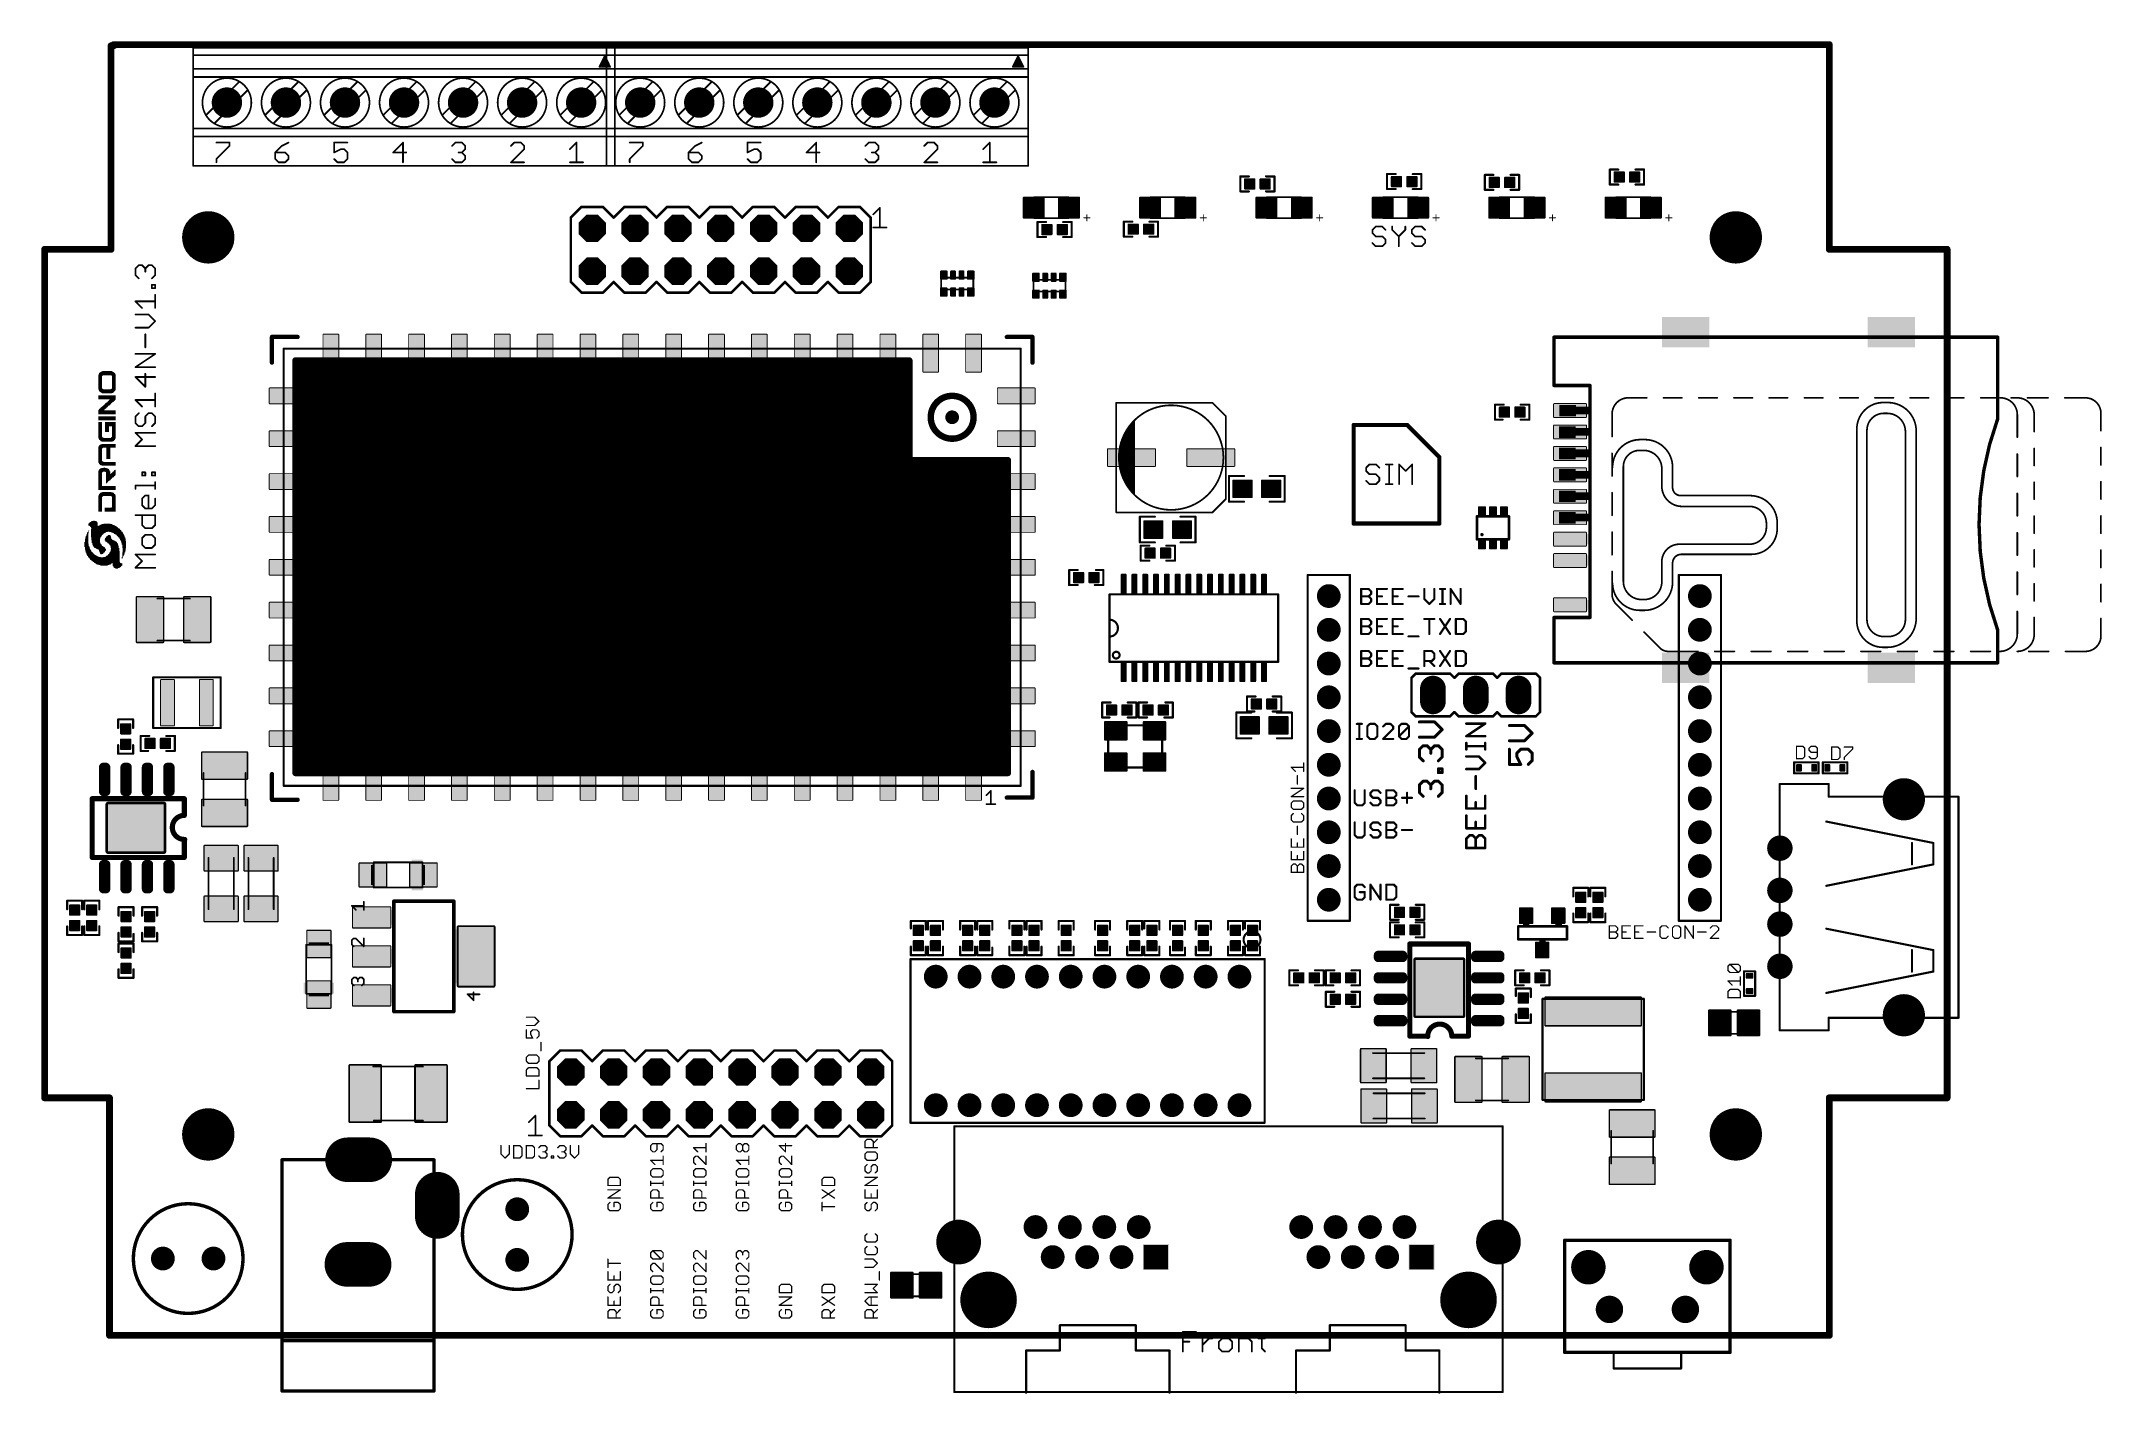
# Model space of a CAD drawing. Extents: x -15 to 107, y -79 to 1.
import ezdxf

# ---------------------------------------------------------------- set-up
doc = ezdxf.new("R2010")
doc.units = 0
for name, color, linetype in [('17', 82, 'CONTINUOUS'), ('20', 7, 'CONTINUOUS'), ('21', 253, 'CONTINUOUS'), ('29', 82, 'CONTINUOUS'), ('51', 253, 'CONTINUOUS')]:
    doc.layers.add(name, color=color, linetype=linetype)

# ---------------------------------------------------------------- blocks, each defined once
blk = doc.blocks.new('ROUNDP')
at = {"const_width": 0.5}
blk.add_lwpolyline([(0, -0.25, 1), (0, 0.25, 1), (0, -0.25)], format="xyb", dxfattribs=at)
blk = doc.blocks.new('RECT')
blk.add_solid([(-0.5, -0.5), (0.5, -0.5), (-0.5, 0.5), (0.5, 0.5)])
blk = doc.blocks.new('LONGP50')
at = {"const_width": 1}
blk.add_lwpolyline([(-0.25, 0), (0.25, 0)], dxfattribs=at)
at = {"const_width": 0.5}
for points in [[(-0.25, 0.25, 1), (-0.25, -0.25)], [(0.25, -0.25, 1), (0.25, 0.25)]]:
    blk.add_lwpolyline(points, format="xyb", dxfattribs=at)
blk = doc.blocks.new('RECT107290X107290R17')
at = {"const_width": 0.057}
blk.add_lwpolyline([(0.3068, -0.2783), (0.3068, 0.2783, 0.4142), (0.2783, 0.3068), (-0.2783, 0.3068, 0.4142), (-0.3068, 0.2783), (-0.3068, -0.2783, 0.4142), (-0.2783, -0.3068), (0.2783, -0.3068, 0.4142)], format="xyb", close=True, dxfattribs=at)
blk.add_solid([(-0.2925, -0.2925), (0.2925, -0.2925), (-0.2925, 0.2925), (0.2925, 0.2925)])
blk = doc.blocks.new('RECT192256X176000R10')
at = {"const_width": 0.055}
blk.add_lwpolyline([(0.5733, -0.495), (0.5733, 0.495, 0.4142), (0.5458, 0.5225), (-0.5458, 0.5225, 0.4142), (-0.5733, 0.495), (-0.5733, -0.495, 0.4142), (-0.5458, -0.5225), (0.5458, -0.5225, 0.4142)], format="xyb", close=True, dxfattribs=at)
blk.add_solid([(-0.5595, -0.5088), (0.5595, -0.5088), (-0.5595, 0.5088), (0.5595, 0.5088)])
blk = doc.blocks.new('RECT464256X176000R10')
at = {"const_width": 0.055}
blk.add_lwpolyline([(1.4233, -0.495), (1.4233, 0.495, 0.4142), (1.3958, 0.5225), (-1.3958, 0.5225, 0.4142), (-1.4233, 0.495), (-1.4233, -0.495, 0.4142), (-1.3958, -0.5225), (1.3958, -0.5225, 0.4142)], format="xyb", close=True, dxfattribs=at)
blk.add_solid([(-1.4096, -0.5088), (1.4096, -0.5088), (-1.4096, 0.5088), (1.4096, 0.5088)])
blk = doc.blocks.new('RECT224256X256256R10')
at = {"const_width": 0.0701}
blk.add_lwpolyline([(0.6658, -0.7307), (0.6658, 0.7307, 0.4142), (0.6307, 0.7658), (-0.6307, 0.7658, 0.4142), (-0.6658, 0.7307), (-0.6658, -0.7307, 0.4142), (-0.6307, -0.7658), (0.6307, -0.7658, 0.4142)], format="xyb", close=True, dxfattribs=at)
blk.add_solid([(-0.6482, -0.7482), (0.6482, -0.7482), (-0.6482, 0.7482), (0.6482, 0.7482)])
blk = doc.blocks.new('RECT272256X240256R10')
at = {"const_width": 0.0751}
blk.add_lwpolyline([(0.8133, -0.6757), (0.8133, 0.6757, 0.4142), (0.7757, 0.7133), (-0.7757, 0.7133, 0.4142), (-0.8133, 0.6757), (-0.8133, -0.6757, 0.4142), (-0.7757, -0.7133), (0.7757, -0.7133, 0.4142)], format="xyb", close=True, dxfattribs=at)
blk.add_solid([(-0.7945, -0.6945), (0.7945, -0.6945), (-0.7945, 0.6945), (0.7945, 0.6945)])
blk = doc.blocks.new('RECT256256X336256R10')
at = {"const_width": 0.0801}
blk.add_lwpolyline([(0.7608, -0.9707), (0.7608, 0.9707, 0.4142), (0.7207, 1.0108), (-0.7207, 1.0108, 0.4142), (-0.7608, 0.9707), (-0.7608, -0.9707, 0.4142), (-0.7207, -1.0108), (0.7207, -1.0108, 0.4142)], format="xyb", close=True, dxfattribs=at)
blk.add_solid([(-0.7407, -0.9907), (0.7407, -0.9907), (-0.7407, 0.9907), (0.7407, 0.9907)])
blk = doc.blocks.new('RECT272256X448256R10')
at = {"const_width": 0.0851}
blk.add_lwpolyline([(0.8083, -1.3157), (0.8083, 1.3157, 0.4142), (0.7657, 1.3583), (-0.7657, 1.3583, 0.4142), (-0.8083, 1.3157), (-0.8083, -1.3157, 0.4142), (-0.7657, -1.3583), (0.7657, -1.3583, 0.4142)], format="xyb", close=True, dxfattribs=at)
blk.add_solid([(-0.787, -1.337), (0.787, -1.337), (-0.787, 1.337), (0.787, 1.337)])
blk = doc.blocks.new('RECT56128X72128R34')
at = {"const_width": 0.0596}
blk.add_lwpolyline([(0.1456, -0.1658), (0.1456, 0.1658, 0.4142), (0.1158, 0.1956), (-0.1158, 0.1956, 0.4142), (-0.1456, 0.1658), (-0.1456, -0.1658, 0.4142), (-0.1158, -0.1956), (0.1158, -0.1956, 0.4142)], format="xyb", close=True, dxfattribs=at)
blk.add_solid([(-0.1307, -0.1807), (0.1307, -0.1807), (-0.1307, 0.1807), (0.1307, 0.1807)])
blk = doc.blocks.new('RECT320256X560256R10')
at = {"const_width": 0.1001}
blk.add_lwpolyline([(0.9508, -1.6507), (0.9508, 1.6507, 0.4142), (0.9007, 1.7008), (-0.9007, 1.7008, 0.4142), (-0.9508, 1.6507), (-0.9508, -1.6507, 0.4142), (-0.9007, -1.7008), (0.9007, -1.7008, 0.4142)], format="xyb", close=True, dxfattribs=at)
blk.add_solid([(-0.9257, -1.6757), (0.9257, -1.6757), (-0.9257, 1.6757), (0.9257, 1.6757)])
blk = doc.blocks.new('SQUAREP')
blk.add_solid([(-0.5, -0.5), (0.5, -0.5), (-0.5, 0.5), (0.5, 0.5)])
blk = doc.blocks.new('RECT928256X288256R10')
at = {"const_width": 0.0901}
blk.add_lwpolyline([(2.8558, -0.8107), (2.8558, 0.8107, 0.4142), (2.8107, 0.8558), (-2.8107, 0.8558, 0.4142), (-2.8558, 0.8107), (-2.8558, -0.8107, 0.4142), (-2.8107, -0.8558), (2.8107, -0.8558, 0.4142)], format="xyb", close=True, dxfattribs=at)
blk.add_solid([(-2.8332, -0.8332), (2.8332, -0.8332), (-2.8332, 0.8332), (2.8332, 0.8332)])
blk = doc.blocks.new('RECT448256X140800R13')
at = {"const_width": 0.0572}
blk.add_lwpolyline([(1.3722, -0.3828), (1.3722, 0.3828, 0.4142), (1.3436, 0.4114), (-1.3436, 0.4114, 0.4142), (-1.3722, 0.3828), (-1.3722, -0.3828, 0.4142), (-1.3436, -0.4114), (1.3436, -0.4114, 0.4142)], format="xyb", close=True, dxfattribs=at)
blk.add_solid([(-1.3579, -0.3971), (1.3579, -0.3971), (-1.3579, 0.3971), (1.3579, 0.3971)])
blk = doc.blocks.new('RECT208256X208256R10')
at = {"const_width": 0.0651}
blk.add_lwpolyline([(0.6183, -0.5857), (0.6183, 0.5857, 0.4142), (0.5857, 0.6183), (-0.5857, 0.6183, 0.4142), (-0.6183, 0.5857), (-0.6183, -0.5857, 0.4142), (-0.5857, -0.6183), (0.5857, -0.6183, 0.4142)], format="xyb", close=True, dxfattribs=at)
blk.add_solid([(-0.602, -0.602), (0.602, -0.602), (-0.602, 0.602), (0.602, 0.602)])
blk = doc.blocks.new('RECT138582X156464R13')
at = {"const_width": 0.0563}
blk.add_lwpolyline([(0.4049, -0.4327), (0.4049, 0.4327, 0.4142), (0.3768, 0.4608), (-0.3768, 0.4608, 0.4142), (-0.4049, 0.4327), (-0.4049, -0.4327, 0.4142), (-0.3768, -0.4608), (0.3768, -0.4608, 0.4142)], format="xyb", close=True, dxfattribs=at)
blk.add_solid([(-0.3908, -0.4467), (0.3908, -0.4467), (-0.3908, 0.4467), (0.3908, 0.4467)])
blk = doc.blocks.new('RECT72128X88128R25')
at = {"const_width": 0.0564}
blk.add_lwpolyline([(0.1972, -0.219), (0.1972, 0.219, 0.4142), (0.1691, 0.2472), (-0.1691, 0.2472, 0.4142), (-0.1972, 0.219), (-0.1972, -0.219, 0.4142), (-0.1691, -0.2472), (0.1691, -0.2472, 0.4142)], format="xyb", close=True, dxfattribs=at)
blk.add_solid([(-0.1831, -0.2331), (0.1831, -0.2331), (-0.1831, 0.2331), (0.1831, 0.2331)])
blk = doc.blocks.new('RECT56128X88128R34')
at = {"const_width": 0.0596}
blk.add_lwpolyline([(0.1456, -0.2158), (0.1456, 0.2158, 0.4142), (0.1158, 0.2456), (-0.1158, 0.2456, 0.4142), (-0.1456, 0.2158), (-0.1456, -0.2158, 0.4142), (-0.1158, -0.2456), (0.1158, -0.2456, 0.4142)], format="xyb", close=True, dxfattribs=at)
blk.add_solid([(-0.1307, -0.2307), (0.1307, -0.2307), (-0.1307, 0.2307), (0.1307, 0.2307)])
blk = doc.blocks.new('OCTAGONP')
at = {"const_width": 0.5}
blk.add_lwpolyline([(-0.25, -0.1036), (-0.25, 0.1036), (-0.1036, 0.25), (0.1036, 0.25), (0.25, 0.1036), (0.25, -0.1036), (0.1036, -0.25), (-0.1036, -0.25), (-0.25, -0.1036), (-0.25, 0.1036)], dxfattribs=at)
blk = doc.blocks.new('RECT320256X140800R13')
at = {"const_width": 0.0572}
blk.add_lwpolyline([(0.9722, -0.3828), (0.9722, 0.3828, 0.4142), (0.9436, 0.4114), (-0.9436, 0.4114, 0.4142), (-0.9722, 0.3828), (-0.9722, -0.3828, 0.4142), (-0.9436, -0.4114), (0.9436, -0.4114, 0.4142)], format="xyb", close=True, dxfattribs=at)
blk.add_solid([(-0.9579, -0.3971), (0.9579, -0.3971), (-0.9579, 0.3971), (0.9579, 0.3971)])
blk = doc.blocks.new('RECT367936X158400R11')
at = {"const_width": 0.0545}
blk.add_lwpolyline([(1.1226, -0.4405), (1.1226, 0.4405, 0.4142), (1.0954, 0.4678), (-1.0954, 0.4678, 0.4142), (-1.1226, 0.4405), (-1.1226, -0.4405, 0.4142), (-1.0954, -0.4678), (1.0954, -0.4678, 0.4142)], format="xyb", close=True, dxfattribs=at)
blk.add_solid([(-1.109, -0.4542), (1.109, -0.4542), (-1.109, 0.4542), (1.109, 0.4542)])
blk = doc.blocks.new('RECT107290X316992R78')
at = {"const_width": 0.2615}
blk.add_lwpolyline([(0.2045, -0.7291), (0.2045, 0.7291, 0.4142), (0.0738, 0.8598), (-0.0738, 0.8598, 0.4142), (-0.2045, 0.7291), (-0.2045, -0.7291, 0.4142), (-0.0738, -0.8598), (0.0738, -0.8598, 0.4142)], format="xyb", close=True, dxfattribs=at)
blk.add_solid([(-0.0992, -0.7545), (0.0992, -0.7545), (-0.0992, 0.7545), (0.0992, 0.7545)])
blk = doc.blocks.new('RECT495808X577088R10')
at = {"const_width": 0.1549}
blk.add_lwpolyline([(1.4719, -1.6485), (1.4719, 1.6485, 0.4142), (1.3945, 1.7259), (-1.3945, 1.7259, 0.4142), (-1.4719, 1.6485), (-1.4719, -1.6485, 0.4142), (-1.3945, -1.7259), (1.3945, -1.7259, 0.4142)], format="xyb", close=True, dxfattribs=at)
blk.add_solid([(-1.4199, -1.6739), (1.4199, -1.6739), (-1.4199, 1.6739), (1.4199, 1.6739)])
blk = doc.blocks.new('RECT75328X105600R24')
at = {"const_width": 0.0565}
blk.add_lwpolyline([(0.2072, -0.2735), (0.2072, 0.2735, 0.4142), (0.1789, 0.3018), (-0.1789, 0.3018, 0.4142), (-0.2072, 0.2735), (-0.2072, -0.2735, 0.4142), (-0.1789, -0.3018), (0.1789, -0.3018, 0.4142)], format="xyb", close=True, dxfattribs=at)
blk.add_solid([(-0.193, -0.2876), (0.193, -0.2876), (-0.193, 0.2876), (0.193, 0.2876)])
blk = doc.blocks.new('RECT211328X373888R10')
at = {"const_width": 0.066}
blk.add_lwpolyline([(0.6274, -1.1024), (0.6274, 1.1024, 0.4142), (0.5944, 1.1354), (-0.5944, 1.1354, 0.4142), (-0.6274, 1.1024), (-0.6274, -1.1024, 0.4142), (-0.5944, -1.1354), (0.5944, -1.1354, 0.4142)], format="xyb", close=True, dxfattribs=at)
blk.add_solid([(-0.6109, -1.1189), (0.6109, -1.1189), (-0.6109, 1.1189), (0.6109, 1.1189)])
blk = doc.blocks.new('RECT592256X368256R10')
at = {"const_width": 0.1151}
blk.add_lwpolyline([(1.7933, -1.0357), (1.7933, 1.0357, 0.4142), (1.7357, 1.0933), (-1.7357, 1.0933, 0.4142), (-1.7933, 1.0357), (-1.7933, -1.0357, 0.4142), (-1.7357, -1.0933), (1.7357, -1.0933, 0.4142)], format="xyb", close=True, dxfattribs=at)
blk.add_solid([(-1.7611, -1.0611), (1.7611, -1.0611), (-1.7611, 1.0611), (1.7611, 1.0611)])
blk = doc.blocks.new('RECT192256X56128R34')
at = {"const_width": 0.0596}
blk.add_lwpolyline([(0.571, -0.1158), (0.571, 0.1158, 0.4142), (0.5412, 0.1456), (-0.5412, 0.1456, 0.4142), (-0.571, 0.1158), (-0.571, -0.1158, 0.4142), (-0.5412, -0.1456), (0.5412, -0.1456, 0.4142)], format="xyb", close=True, dxfattribs=at)
blk.add_solid([(-0.5561, -0.1307), (0.5561, -0.1307), (-0.5561, 0.1307), (0.5561, 0.1307)])
blk = doc.blocks.new('RECT184256X224256R10')
at = {"const_width": 0.0576}
blk.add_lwpolyline([(0.547, -0.6432), (0.547, 0.6432, 0.4142), (0.5182, 0.672), (-0.5182, 0.672, 0.4142), (-0.547, 0.6432), (-0.547, -0.6432, 0.4142), (-0.5182, -0.672), (0.5182, -0.672, 0.4142)], format="xyb", close=True, dxfattribs=at)
blk.add_solid([(-0.5326, -0.6576), (0.5326, -0.6576), (-0.5326, 0.6576), (0.5326, 0.6576)])

msp = doc.modelspace()

# ---------------------------------------------------------------- linework, layer by layer
at = {"layer": '20', "const_width": 0.4064}
for points in [[(-10.506, 0.762), (-10.668, 0.762)], [(-10.668, 0.762), (-10.668, -11.303)], [(91.186, 0.826), (-10.506, 0.826)], [(-10.506, 0.826), (-10.506, 0.762)], [(91.186, -11.303), (91.186, 0.826)], [(-10.668, -11.303), (-14.605, -11.303)], [(-14.605, -11.303), (-14.605, -61.595)], [(98.171, -11.303), (91.186, -11.303)], [(98.171, -61.595), (98.171, -11.303)], [(-14.605, -61.595), (-10.76, -61.595)], [(-10.76, -61.595), (-10.76, -75.674)], [(91.186, -75.674), (91.186, -61.595)], [(91.186, -61.595), (98.171, -61.595)], [(-10.76, -75.674), (91.186, -75.674)]]:
    msp.add_lwpolyline(points, dxfattribs=at)
at = {"layer": '20', "const_width": 0.2032}
for points in [[(-10.668, 0.8636, 1), (-10.668, 0.6604)], [(-10.5664, 0.762, 1), (-10.7696, 0.762)], [(-10.506, 0.9276, 1), (-10.506, 0.7244)], [(-10.4044, 0.826, 1), (-10.6076, 0.826)], [(-10.6076, 0.762, 1), (-10.4044, 0.762)], [(-10.506, 0.6604, 1), (-10.506, 0.8636)], [(91.2876, 0.826, 1), (91.0844, 0.826)], [(91.186, 0.7244, 1), (91.186, 0.9276)], [(-14.605, -11.2014, 1), (-14.605, -11.4046)], [(-14.5034, -11.303, 1), (-14.7066, -11.303)], [(-10.7696, -11.303, 1), (-10.5664, -11.303)], [(-10.668, -11.4046, 1), (-10.668, -11.2014)], [(91.186, -11.2014, 1), (91.186, -11.4046)], [(91.0844, -11.303, 1), (91.2876, -11.303)], [(98.2726, -11.303, 1), (98.0694, -11.303)], [(98.171, -11.4046, 1), (98.171, -11.2014)], [(-14.605, -61.4934, 1), (-14.605, -61.6966)], [(-14.7066, -61.595, 1), (-14.5034, -61.595)], [(-10.6584, -61.595, 1), (-10.8616, -61.595)], [(-10.76, -61.6966, 1), (-10.76, -61.4934)], [(91.2876, -61.595, 1), (91.0844, -61.595)], [(91.186, -61.4934, 1), (91.186, -61.6966)], [(98.0694, -61.595, 1), (98.2726, -61.595)], [(98.171, -61.6966, 1), (98.171, -61.4934)], [(-10.76, -75.5724, 1), (-10.76, -75.7756)], [(-10.8616, -75.674, 1), (-10.6584, -75.674)], [(91.0844, -75.674, 1), (91.2876, -75.674)], [(91.186, -75.7756, 1), (91.186, -75.5724)]]:
    msp.add_lwpolyline(points, format="xyb", dxfattribs=at)
at = {"layer": '20'}
for centre, radius in [((-4.9058, -10.597), 1.5), ((85.6463, -10.597), 1.5), ((-4.9058, -63.764), 1.5), ((85.6463, -63.764), 1.5), ((41.351, -73.572), 1.625), ((69.801, -73.572), 1.625)]:
    msp.add_circle(centre, radius, dxfattribs=at)
at = {"layer": '21'}
for points, const_width in [([(19.1992, 0.9429), (-5.8008, 0.9429)], 0.1016), ([(-5.8008, 0.6429), (-5.8008, 0.9429)], 0.1016), ([(19.1992, 0.6429), (-5.8008, 0.6429)], 0.1016), ([(-5.8008, 0.2039), (-5.8008, 0.6429)], 0.1016), ([(-5.8008, -0.6078), (-5.8008, 0.2039)], 0.1016), ([(-5.8008, 0.2039), (19.1992, 0.2039)], 0.1016), ([(18.2842, -0.4846), (18.6017, 0.1504)], 0.1016), ([(18.6588, 0.0361), (18.5445, 0.0361)], 0.1016), ([(18.608, 0.1377), (18.5953, 0.1377)], 0.1016), ([(18.6017, 0.1504), (18.9192, -0.4846)], 0.1016), ([(43.6992, 0.9429), (18.6992, 0.9429)], 0.1016), ([(18.6992, 0.6429), (18.6992, 0.9429)], 0.1016), ([(43.6992, 0.6429), (18.6992, 0.6429)], 0.1016), ([(18.6992, 0.2039), (18.6992, 0.6429)], 0.1016), ([(18.6992, -0.6078), (18.6992, 0.2039)], 0.1016), ([(18.6992, 0.2039), (43.6992, 0.2039)], 0.1016), ([(19.1992, 0.6429), (19.1992, 0.9429)], 0.1016), ([(19.1992, 0.2039), (19.1992, 0.6429)], 0.1016), ([(19.1992, -0.6078), (19.1992, 0.2039)], 0.1016), ([(42.7842, -0.4846), (43.1017, 0.1504)], 0.1016), ([(43.1588, 0.0361), (43.0445, 0.0361)], 0.1016), ([(43.108, 0.1377), (43.0953, 0.1377)], 0.1016), ([(43.1017, 0.1504), (43.4192, -0.4846)], 0.1016), ([(43.6992, 0.6429), (43.6992, 0.9429)], 0.1016), ([(43.6992, 0.2039), (43.6992, 0.6429)], 0.1016), ([(43.6992, -0.6078), (43.6992, 0.2039)], 0.1016), ([(-5.8008, -0.6078), (19.1992, -0.6078)], 0.1016), ([(-5.8008, -1.0908), (-5.8008, -0.6078)], 0.1016), ([(-5.8008, -1.0908), (-5.8008, -4.1438)], 0.1016), ([(19.1992, -1.0908), (-5.8008, -1.0908)], 0.1016), ([(18.9192, -0.4846), (18.2842, -0.4846)], 0.1016), ([(18.9128, -0.4719), (18.2905, -0.4719)], 0.1016), ([(18.862, -0.3703), (18.3413, -0.3703)], 0.1016), ([(18.8112, -0.2687), (18.3921, -0.2687)], 0.1016), ([(18.7604, -0.1671), (18.4429, -0.1671)], 0.1016), ([(18.7096, -0.0655), (18.4937, -0.0655)], 0.1016), ([(18.6992, -0.6078), (43.6992, -0.6078)], 0.1016), ([(18.6992, -1.0908), (18.6992, -0.6078)], 0.1016), ([(18.6992, -1.0908), (18.6992, -4.1438)], 0.1016), ([(43.6992, -1.0908), (18.6992, -1.0908)], 0.1016), ([(19.1992, -1.0908), (19.1992, -0.6078)], 0.1016), ([(19.1992, -1.0908), (19.1992, -4.1438)], 0.1016), ([(43.4192, -0.4846), (42.7842, -0.4846)], 0.1016), ([(43.4128, -0.4719), (42.7905, -0.4719)], 0.1016), ([(43.362, -0.3703), (42.8413, -0.3703)], 0.1016), ([(43.3112, -0.2687), (42.8921, -0.2687)], 0.1016), ([(43.2604, -0.1671), (42.9429, -0.1671)], 0.1016), ([(43.2096, -0.0655), (42.9937, -0.0655)], 0.1016), ([(43.6992, -1.0908), (43.6992, -0.6078)], 0.1016), ([(43.6992, -1.0908), (43.6992, -4.1438)], 0.1016), ([(-5.0068, -3.3181), (-5.0008, -3.3121)], 0.1016), ([(-1.5068, -3.3181), (-1.5008, -3.3121)], 0.1016), ([(1.9932, -3.3181), (1.9992, -3.3121)], 0.1016), ([(5.4932, -3.3181), (5.4992, -3.3121)], 0.1016), ([(8.9932, -3.3181), (8.9992, -3.3121)], 0.1016), ([(12.4932, -3.3181), (12.4992, -3.3121)], 0.1016), ([(15.9932, -3.3181), (15.9992, -3.3121)], 0.1016), ([(19.4932, -3.3181), (19.4992, -3.3121)], 0.1016), ([(22.9932, -3.3181), (22.9992, -3.3121)], 0.1016), ([(26.4932, -3.3181), (26.4992, -3.3121)], 0.1016), ([(29.9932, -3.3181), (29.9992, -3.3121)], 0.1016), ([(33.4932, -3.3181), (33.4992, -3.3121)], 0.1016), ([(36.9932, -3.3181), (36.9992, -3.3121)], 0.1016), ([(40.4932, -3.3181), (40.4992, -3.3121)], 0.1016), ([(-5.8008, -4.1438), (-5.8008, -4.6194)], 0.1016), ([(-5.8008, -4.1438), (19.1992, -4.1438)], 0.1016), ([(19.1992, -4.6194), (-5.8008, -4.6194)], 0.1016), ([(-5.8008, -6.3571), (-5.8008, -4.6194)], 0.1016), ([(18.6992, -4.1438), (18.6992, -4.6194)], 0.1016), ([(18.6992, -4.1438), (43.6992, -4.1438)], 0.1016), ([(43.6992, -4.6194), (18.6992, -4.6194)], 0.1016), ([(18.6992, -6.3571), (18.6992, -4.6194)], 0.1016), ([(19.1992, -4.6194), (19.1992, -4.1438)], 0.1016), ([(19.1992, -6.3571), (19.1992, -4.6194)], 0.1016), ([(43.6992, -4.6194), (43.6992, -4.1438)], 0.1016), ([(43.6992, -6.3571), (43.6992, -4.6194)], 0.1016), ([(-4.4244, -4.9794), (-3.6448, -4.9794)], 0.1016), ([(-3.6448, -5.1743), (-4.4244, -5.9539)], 0.1016), ([(-4.4244, -5.9539), (-4.4244, -6.1488)], 0.1016), ([(-3.6448, -4.9794), (-3.6448, -5.1743)], 0.1016), ([(-0.5421, -5.1743), (-0.9319, -5.5641)], 0.1016), ([(-0.9319, -5.5641), (-0.9319, -5.9539)], 0.1016), ([(-0.3472, -5.5641), (-0.9319, -5.5641)], 0.1016), ([(-0.9319, -5.9539), (-0.737, -6.1488)], 0.1016), ([(-0.737, -6.1488), (-0.3472, -6.1488)], 0.1016), ([(-0.1523, -4.9794), (-0.5421, -5.1743)], 0.1016), ([(-0.1523, -5.759), (-0.3472, -5.5641)], 0.1016), ([(-0.3472, -6.1488), (-0.1523, -5.9539)], 0.1016), ([(-0.1523, -5.9539), (-0.1523, -5.759)], 0.1016), ([(3.3402, -4.9794), (2.5606, -4.9794)], 0.1016), ([(2.5606, -4.9794), (2.5606, -5.5641)], 0.1016), ([(2.5606, -5.5641), (2.9504, -5.3692)], 0.1016), ([(2.7555, -6.1488), (2.5606, -5.9539)], 0.1016), ([(3.1453, -6.1488), (2.7555, -6.1488)], 0.1016), ([(2.9504, -5.3692), (3.1453, -5.3692)], 0.1016), ([(3.1453, -5.3692), (3.3402, -5.5641)], 0.1016), ([(3.3402, -5.9539), (3.1453, -6.1488)], 0.1016), ([(3.3402, -5.5641), (3.3402, -5.9539)], 0.1016), ([(6.6378, -4.9794), (6.0531, -5.5641)], 0.1016), ([(6.0531, -5.5641), (6.8327, -5.5641)], 0.1016), ([(6.6378, -6.1488), (6.6378, -4.9794)], 0.1016), ([(9.5456, -5.1743), (9.7405, -4.9794)], 0.1016), ([(9.7405, -6.1488), (9.5456, -5.9539)], 0.1016), ([(9.7405, -4.9794), (10.1303, -4.9794)], 0.1016), ([(10.1303, -6.1488), (9.7405, -6.1488)], 0.1016), ([(10.1303, -5.5641), (9.9354, -5.5641)], 0.1016), ([(10.1303, -4.9794), (10.3252, -5.1743)], 0.1016), ([(10.3252, -5.3692), (10.1303, -5.5641)], 0.1016), ([(10.1303, -5.5641), (10.3252, -5.759)], 0.1016), ([(10.3252, -5.9539), (10.1303, -6.1488)], 0.1016), ([(10.3252, -5.1743), (10.3252, -5.3692)], 0.1016), ([(10.3252, -5.759), (10.3252, -5.9539)], 0.1016), ([(13.233, -4.9794), (13.0381, -5.1743)], 0.1016), ([(13.0381, -6.1488), (13.8177, -5.3692)], 0.1016), ([(13.8177, -6.1488), (13.0381, -6.1488)], 0.1016), ([(13.6228, -4.9794), (13.233, -4.9794)], 0.1016), ([(13.8177, -5.1743), (13.6228, -4.9794)], 0.1016), ([(13.8177, -5.3692), (13.8177, -5.1743)], 0.1016), ([(16.5306, -5.3692), (16.9204, -4.9794)], 0.1016), ([(16.5306, -6.1488), (17.3102, -6.1488)], 0.1016), ([(16.9204, -4.9794), (16.9204, -6.1488)], 0.1016), ([(20.0756, -4.9794), (20.8552, -4.9794)], 0.1016), ([(20.8552, -5.1743), (20.0756, -5.9539)], 0.1016), ([(20.0756, -5.9539), (20.0756, -6.1488)], 0.1016), ([(20.8552, -4.9794), (20.8552, -5.1743)], 0.1016), ([(23.9579, -5.1743), (23.5681, -5.5641)], 0.1016), ([(23.5681, -5.5641), (23.5681, -5.9539)], 0.1016), ([(24.1528, -5.5641), (23.5681, -5.5641)], 0.1016), ([(23.5681, -5.9539), (23.763, -6.1488)], 0.1016), ([(23.763, -6.1488), (24.1528, -6.1488)], 0.1016), ([(24.3477, -4.9794), (23.9579, -5.1743)], 0.1016), ([(24.3477, -5.759), (24.1528, -5.5641)], 0.1016), ([(24.1528, -6.1488), (24.3477, -5.9539)], 0.1016), ([(24.3477, -5.9539), (24.3477, -5.759)], 0.1016), ([(27.8402, -4.9794), (27.0606, -4.9794)], 0.1016), ([(27.0606, -4.9794), (27.0606, -5.5641)], 0.1016), ([(27.0606, -5.5641), (27.4504, -5.3692)], 0.1016), ([(27.2555, -6.1488), (27.0606, -5.9539)], 0.1016), ([(27.6453, -6.1488), (27.2555, -6.1488)], 0.1016), ([(27.4504, -5.3692), (27.6453, -5.3692)], 0.1016), ([(27.6453, -5.3692), (27.8402, -5.5641)], 0.1016), ([(27.8402, -5.9539), (27.6453, -6.1488)], 0.1016), ([(27.8402, -5.5641), (27.8402, -5.9539)], 0.1016), ([(31.1378, -4.9794), (30.5531, -5.5641)], 0.1016), ([(30.5531, -5.5641), (31.3327, -5.5641)], 0.1016), ([(31.1378, -6.1488), (31.1378, -4.9794)], 0.1016), ([(34.0456, -5.1743), (34.2405, -4.9794)], 0.1016), ([(34.2405, -6.1488), (34.0456, -5.9539)], 0.1016), ([(34.2405, -4.9794), (34.6303, -4.9794)], 0.1016), ([(34.6303, -6.1488), (34.2405, -6.1488)], 0.1016), ([(34.6303, -5.5641), (34.4354, -5.5641)], 0.1016), ([(34.6303, -4.9794), (34.8252, -5.1743)], 0.1016), ([(34.8252, -5.3692), (34.6303, -5.5641)], 0.1016), ([(34.6303, -5.5641), (34.8252, -5.759)], 0.1016), ([(34.8252, -5.9539), (34.6303, -6.1488)], 0.1016), ([(34.8252, -5.1743), (34.8252, -5.3692)], 0.1016), ([(34.8252, -5.759), (34.8252, -5.9539)], 0.1016), ([(37.733, -4.9794), (37.5381, -5.1743)], 0.1016), ([(37.5381, -6.1488), (38.3177, -5.3692)], 0.1016), ([(38.3177, -6.1488), (37.5381, -6.1488)], 0.1016), ([(38.1228, -4.9794), (37.733, -4.9794)], 0.1016), ([(38.3177, -5.1743), (38.1228, -4.9794)], 0.1016), ([(38.3177, -5.3692), (38.3177, -5.1743)], 0.1016), ([(41.0306, -5.3692), (41.4204, -4.9794)], 0.1016), ([(41.0306, -6.1488), (41.8102, -6.1488)], 0.1016), ([(41.4204, -4.9794), (41.4204, -6.1488)], 0.1016), ([(19.1992, -6.3571), (-5.8008, -6.3571)], 0.1016), ([(43.6992, -6.3571), (18.6992, -6.3571)], 0.1016), ([(56.78, -6.985), (56.272, -6.985)], 0.127), ([(56.272, -6.985), (56.272, -7.874)], 0.127), ([(58.304, -6.985), (57.796, -6.985)], 0.127), ([(58.304, -7.874), (58.304, -6.985)], 0.127), ([(65.48, -6.845), (64.972, -6.845)], 0.127), ([(64.972, -6.845), (64.972, -7.734)], 0.127), ([(67.004, -6.845), (66.496, -6.845)], 0.127), ([(67.004, -7.734), (67.004, -6.845)], 0.127), ([(71.277, -6.8912), (70.769, -6.8912)], 0.127), ([(70.769, -6.8912), (70.769, -7.7802)], 0.127), ([(72.801, -6.8912), (72.293, -6.8912)], 0.127), ([(72.801, -7.7802), (72.801, -6.8912)], 0.127), ([(78.684, -6.5777), (78.176, -6.5777)], 0.127), ([(78.176, -6.5777), (78.176, -7.4667)], 0.127), ([(80.208, -6.5777), (79.7, -6.5777)], 0.127), ([(80.208, -7.4667), (80.208, -6.5777)], 0.127), ([(56.272, -7.874), (56.78, -7.874)], 0.127), ([(57.796, -7.874), (58.304, -7.874)], 0.127), ([(64.972, -7.734), (65.48, -7.734)], 0.127), ([(66.496, -7.734), (67.004, -7.734)], 0.127), ([(70.769, -7.7802), (71.277, -7.7802)], 0.127), ([(72.293, -7.7802), (72.801, -7.7802)], 0.127), ([(78.176, -7.4667), (78.684, -7.4667)], 0.127), ([(79.7, -7.4667), (80.208, -7.4667)], 0.127), ([(16.585, -9.426), (17.22, -8.791)], 0.1524), ([(16.585, -13.236), (16.585, -9.426)], 0.1524), ([(17.22, -8.791), (18.49, -8.791)], 0.1524), ([(18.49, -8.791), (19.125, -9.426)], 0.1524), ([(19.125, -9.426), (19.76, -8.791)], 0.1524), ([(19.76, -8.791), (21.03, -8.791)], 0.1524), ([(21.03, -8.791), (21.665, -9.426)], 0.1524), ([(21.665, -9.426), (22.3, -8.791)], 0.1524), ([(22.3, -8.791), (23.57, -8.791)], 0.1524), ([(23.57, -8.791), (24.205, -9.426)], 0.1524), ([(24.205, -9.426), (24.84, -8.791)], 0.1524), ([(24.84, -8.791), (26.11, -8.791)], 0.1524), ([(26.745, -9.426), (26.11, -8.791)], 0.1524), ([(26.745, -9.426), (27.38, -8.791)], 0.1524), ([(27.38, -8.791), (28.65, -8.791)], 0.1524), ([(28.65, -8.791), (29.285, -9.426)], 0.1524), ([(29.285, -9.426), (29.92, -8.791)], 0.1524), ([(29.92, -8.791), (31.19, -8.791)], 0.1524), ([(31.19, -8.791), (31.825, -9.426)], 0.1524), ([(31.825, -9.426), (32.46, -8.791)], 0.1524), ([(32.46, -8.791), (33.73, -8.791)], 0.1524), ([(34.365, -9.426), (33.73, -8.791)], 0.1524), ([(34.365, -13.236), (34.365, -9.426)], 0.1524), ([(34.5164, -9.2306), (34.9062, -8.8408)], 0.1016), ([(34.9062, -8.8408), (34.9062, -10.0102)], 0.1016), ([(44.755, -9.6875), (44.247, -9.6875)], 0.127), ([(44.247, -9.6875), (44.247, -10.5765)], 0.127), ([(46.279, -9.6875), (45.771, -9.6875)], 0.127), ([(46.279, -10.5765), (46.279, -9.6875)], 0.127), ([(46.9938, -9.4361), (47.3667, -9.4361)], 0.0508), ([(47.1803, -9.6225), (47.1803, -9.2497)], 0.0508), ([(49.874, -9.6663), (49.366, -9.6663)], 0.127), ([(49.366, -9.6663), (49.366, -10.5553)], 0.127), ([(51.398, -9.6663), (50.89, -9.6663)], 0.127), ([(51.398, -10.5553), (51.398, -9.6663)], 0.127), ([(53.8925, -9.4361), (54.2653, -9.4361)], 0.0508), ([(54.0789, -9.6225), (54.0789, -9.2497)], 0.0508), ([(60.7911, -9.4361), (61.164, -9.4361)], 0.0508), ([(60.9776, -9.6225), (60.9776, -9.2497)], 0.0508), ([(67.6898, -9.4361), (68.0626, -9.4361)], 0.0508), ([(67.8762, -9.6225), (67.8762, -9.2497)], 0.0508), ([(74.5884, -9.4361), (74.9613, -9.4361)], 0.0508), ([(74.7748, -9.6225), (74.7748, -9.2497)], 0.0508), ([(81.4902, -9.4361), (81.863, -9.4361)], 0.0508), ([(81.6766, -9.6225), (81.6766, -9.2497)], 0.0508), ([(34.5164, -10.0102), (35.296, -10.0102)], 0.1016), ([(44.247, -10.5765), (44.755, -10.5765)], 0.127), ([(45.771, -10.5765), (46.279, -10.5765)], 0.127), ([(49.366, -10.5553), (49.874, -10.5553)], 0.127), ([(50.89, -10.5553), (51.398, -10.5553)], 0.127), ([(64.3015, -9.9558), (64.1066, -10.1507)], 0.1016), ([(64.1066, -10.1507), (64.1066, -10.3456)], 0.1016), ([(64.1066, -10.3456), (64.3015, -10.5405)], 0.1016), ([(64.3015, -11.1252), (64.1066, -10.9303)], 0.1016), ([(64.6913, -9.9558), (64.3015, -9.9558)], 0.1016), ([(64.3015, -10.5405), (64.6913, -10.5405)], 0.1016), ([(64.8862, -10.1507), (64.6913, -9.9558)], 0.1016), ([(64.6913, -10.5405), (64.8862, -10.7354)], 0.1016), ([(64.8862, -10.9303), (64.6913, -11.1252)], 0.1016), ([(64.8862, -10.7354), (64.8862, -10.9303)], 0.1016), ([(65.276, -9.9558), (65.276, -10.1507)], 0.1016), ([(65.276, -10.1507), (65.6658, -10.5405)], 0.1016), ([(65.6658, -10.5405), (66.0556, -10.1507)], 0.1016), ([(65.6658, -10.5405), (65.6658, -11.1252)], 0.1016), ([(66.0556, -10.1507), (66.0556, -9.9558)], 0.1016), ([(66.6403, -9.9558), (66.4454, -10.1507)], 0.1016), ([(66.4454, -10.1507), (66.4454, -10.3456)], 0.1016), ([(66.4454, -10.3456), (66.6403, -10.5405)], 0.1016), ([(66.6403, -11.1252), (66.4454, -10.9303)], 0.1016), ([(67.0301, -9.9558), (66.6403, -9.9558)], 0.1016), ([(66.6403, -10.5405), (67.0301, -10.5405)], 0.1016), ([(67.225, -10.1507), (67.0301, -9.9558)], 0.1016), ([(67.0301, -10.5405), (67.225, -10.7354)], 0.1016), ([(67.225, -10.9303), (67.0301, -11.1252)], 0.1016), ([(67.225, -10.7354), (67.225, -10.9303)], 0.1016), ([(64.6913, -11.1252), (64.3015, -11.1252)], 0.1016), ([(67.0301, -11.1252), (66.6403, -11.1252)], 0.1016), ([(17.22, -13.871), (16.585, -13.236)], 0.1524), ([(19.125, -13.236), (18.49, -13.871)], 0.1524), ([(19.76, -13.871), (19.125, -13.236)], 0.1524), ([(21.665, -13.236), (21.03, -13.871)], 0.1524), ([(22.3, -13.871), (21.665, -13.236)], 0.1524), ([(24.205, -13.236), (23.57, -13.871)], 0.1524), ([(24.84, -13.871), (24.205, -13.236)], 0.1524), ([(26.11, -13.871), (26.745, -13.236)], 0.1524), ([(27.38, -13.871), (26.745, -13.236)], 0.1524), ([(29.285, -13.236), (28.65, -13.871)], 0.1524), ([(29.92, -13.871), (29.285, -13.236)], 0.1524), ([(31.825, -13.236), (31.19, -13.871)], 0.1524), ([(32.46, -13.871), (31.825, -13.236)], 0.1524), ([(33.73, -13.871), (34.365, -13.236)], 0.1524), ([(18.49, -13.871), (17.22, -13.871)], 0.1524), ([(21.03, -13.871), (19.76, -13.871)], 0.1524), ([(23.57, -13.871), (22.3, -13.871)], 0.1524), ([(26.11, -13.871), (24.84, -13.871)], 0.1524), ([(28.65, -13.871), (27.38, -13.871)], 0.1524), ([(31.19, -13.871), (29.92, -13.871)], 0.1524), ([(33.73, -13.871), (32.46, -13.871)], 0.1524), ([(0.3931, -16.4967), (-1.1309, -16.4967)], 0.254), ([(-1.1309, -16.4967), (-1.1309, -18.0207)], 0.254), ([(43.9541, -16.4967), (42.4301, -16.4967)], 0.254), ([(43.9541, -18.0207), (43.9541, -16.4967)], 0.254), ([(74.869, -19.377), (74.869, -16.512)], 0.2032), ([(74.869, -16.512), (90.139, -16.512)], 0.2032), ([(90.219, -16.512), (101.169, -16.512)], 0.2032), ([(101.169, -16.512), (101.169, -21.356)], 0.2032), ([(-0.4324, -43.1032), (-0.4324, -17.1952)], 0.127), ([(-0.4324, -17.1952), (43.2556, -17.1952)], 0.127), ([(0.2661, -42.3412), (0.2661, -17.8937)], 0.381), ([(0.2661, -17.8937), (36.6516, -17.8937)], 0.381), ([(36.6516, -17.9572), (0.2661, -17.9572)], 0.381), ([(36.6516, -18.3382), (0.2661, -18.3382)], 0.381), ([(36.6516, -17.8937), (36.6516, -23.7992)], 0.381), ([(43.2556, -17.1952), (43.2556, -43.1032)], 0.127), ([(36.6516, -18.7192), (0.2661, -18.7192)], 0.381), ([(36.6516, -19.1002), (0.2661, -19.1002)], 0.381), ([(36.6516, -19.4812), (0.2661, -19.4812)], 0.381), ([(76.999, -19.377), (74.869, -19.377)], 0.2032), ([(76.999, -33.127), (76.999, -19.377)], 0.2032), ([(36.6516, -19.8622), (0.2661, -19.8622)], 0.381), ([(36.6516, -20.2432), (0.2661, -20.2432)], 0.381), ([(36.6516, -20.6242), (0.2661, -20.6242)], 0.381), ([(48.9216, -22.8474), (48.9216, -20.3974)], 0.1016), ([(48.9216, -20.3974), (54.6216, -20.3974)], 0.1016), ([(54.6216, -20.3974), (55.4216, -21.1974)], 0.1016), ([(71.882, -20.5105), (71.374, -20.5105)], 0.127), ([(71.374, -20.5105), (71.374, -21.3995)], 0.127), ([(72.898, -20.5105), (73.406, -20.5105)], 0.127), ([(73.406, -20.5105), (73.406, -21.3995)], 0.127), ([(79.271, -20.1065), (80.3604, -20.1065)], 0.1016), ([(81.3604, -20.1065), (82.4498, -20.1065)], 0.1016), ([(83.4498, -20.1065), (84.5392, -20.1065)], 0.1016), ([(85.5392, -20.1065), (86.6286, -20.1065)], 0.1016), ([(87.6286, -20.1065), (88.718, -20.1065)], 0.1016), ([(89.718, -20.1065), (90.8075, -20.1065)], 0.1016), ([(91.8075, -20.1065), (92.8969, -20.1065)], 0.1016), ([(93.8969, -20.1065), (94.9863, -20.1065)], 0.1016), ([(94.3797, -20.3863), (94.6595, -20.3863)], 0.1016), ([(95.9863, -20.1065), (97.0757, -20.1065)], 0.1016), ([(98.0757, -20.1065), (99.1651, -20.1065)], 0.1016), ([(100.1651, -20.1065), (101.2545, -20.1065)], 0.1016), ([(102.3337, -20.1065), (101.974, -20.1065)], 0.1016), ([(102.9333, -20.1065), (104.152, -20.1065)], 0.1016), ([(105.152, -20.1065), (106.3707, -20.1065)], 0.1016), ([(36.6516, -21.0052), (0.2661, -21.0052)], 0.381), ([(36.6516, -21.3862), (0.2661, -21.3862)], 0.381), ([(36.6516, -21.7672), (0.2661, -21.7672)], 0.381), ([(36.6516, -22.1482), (0.2661, -22.1482)], 0.381), ([(62.992, -23.241), (62.992, -21.717)], 0.254), ([(62.992, -21.717), (66.167, -21.717)], 0.254), ([(66.167, -21.717), (68.072, -23.622)], 0.254), ([(71.374, -21.3995), (71.8185, -21.3995)], 0.127), ([(73.406, -21.3995), (72.898, -21.3995)], 0.127), ([(78.3117, -21.0658), (78.3117, -22.4002)], 0.1016), ([(92.8209, -33.3366), (92.8209, -21.9451)], 0.1016), ([(93.4204, -22.0251), (93.4204, -33.2566)], 0.1016), ([(94.6195, -21.0258), (94.4197, -21.0258)], 0.1016), ([(102.3337, -21.1057), (102.3337, -22.4374)], 0.1016), ([(103.333, -22.1101), (103.333, -21.1058)], 0.1016), ([(107.29, -21.0258), (107.29, -22.053)], 0.1016), ([(36.6516, -22.5292), (0.2661, -22.5292)], 0.381), ([(36.6516, -22.9102), (0.2661, -22.9102)], 0.381), ([(36.6516, -23.2912), (0.2661, -23.2912)], 0.381), ([(79.939, -23.222), (80.179, -23.222)], 0.1016), ([(79.979, -22.582), (80.259, -22.582)], 0.1016), ([(95.6987, -33.2566), (95.6987, -22.105)], 0.1016), ([(96.3382, -22.065), (96.3382, -33.1767)], 0.1016), ([(103.333, -24.1144), (103.333, -23.1101)], 0.1016), ([(107.29, -23.053), (107.29, -24.0801)], 0.1016), ([(36.6516, -23.6722), (0.2661, -23.6722)], 0.381), ([(42.4936, -24.0532), (0.2661, -24.0532)], 0.381), ([(42.4936, -24.4342), (0.2661, -24.4342)], 0.381), ([(36.6516, -23.7992), (42.4936, -23.7992)], 0.381), ([(42.4936, -23.7992), (42.4936, -42.3412)], 0.381), ([(48.9216, -26.8974), (48.9216, -24.3474)], 0.1016), ([(62.992, -23.368), (62.992, -27.559)], 0.254), ([(68.072, -23.622), (68.072, -27.559)], 0.254), ([(78.3117, -23.4002), (78.3117, -24.7346)], 0.1016), ([(78.979, -30.982), (78.979, -24.182)], 0.1016), ([(81.259, -24.302), (81.259, -25.342)], 0.1016), ([(81.899, -24.222), (81.899, -25.422)], 0.1016), ([(102.3337, -23.4374), (102.3337, -24.7691)], 0.1016), ([(42.4936, -24.8152), (0.2661, -24.8152)], 0.381), ([(42.4936, -25.1962), (0.2661, -25.1962)], 0.381), ([(42.4936, -25.5772), (0.2661, -25.5772)], 0.381), ([(56.4896, -24.7396), (55.6006, -24.7396)], 0.127), ([(55.6006, -24.7396), (55.6006, -26.2636)], 0.127), ([(58.0136, -24.7396), (58.9026, -24.7396)], 0.127), ([(58.9026, -24.7396), (58.9026, -26.2636)], 0.127), ([(103.333, -26.1187), (103.333, -25.1144)], 0.1016), ([(107.29, -25.0801), (107.29, -26.1073)], 0.1016), ([(42.4936, -25.9582), (0.2661, -25.9582)], 0.381), ([(42.4936, -26.3392), (0.2661, -26.3392)], 0.381), ([(42.4936, -26.7202), (0.2661, -26.7202)], 0.381), ([(54.6216, -26.8974), (48.9216, -26.8974)], 0.1016), ([(55.4216, -26.0974), (54.6216, -26.8974)], 0.1016), ([(55.6006, -26.2636), (56.4896, -26.2636)], 0.127), ([(58.9026, -26.2636), (58.0136, -26.2636)], 0.127), ([(78.3117, -25.7346), (78.3117, -27.069)], 0.1016), ([(82.379, -25.902), (86.499, -25.902)], 0.1016), ([(82.459, -26.542), (86.459, -26.542)], 0.1016), ([(102.3337, -25.7691), (102.3337, -27.1009)], 0.1016), ([(42.4936, -27.1012), (0.2661, -27.1012)], 0.381), ([(42.4936, -27.4822), (0.2661, -27.4822)], 0.381), ([(42.4936, -27.8632), (0.2661, -27.8632)], 0.381), ([(42.4936, -28.2442), (0.2661, -28.2442)], 0.381), ([(50.3174, -28.6766), (50.3174, -27.1526)], 0.127), ([(50.3174, -27.1526), (51.2064, -27.1526)], 0.127), ([(53.6194, -27.1526), (52.7304, -27.1526)], 0.127), ([(53.6194, -28.6766), (53.6194, -27.1526)], 0.127), ([(62.992, -27.559), (68.072, -27.559)], 0.254), ([(70.297, -28.494), (70.297, -27.132)], 0.1524), ([(72.197, -27.132), (72.197, -28.494)], 0.1524), ([(78.3117, -28.069), (78.3117, -29.4034)], 0.1016), ([(87.459, -27.542), (87.459, -27.782)], 0.1016), ([(88.099, -27.502), (88.099, -27.862)], 0.1016), ([(102.3337, -28.1009), (102.3337, -29.4326)], 0.1016), ([(103.333, -28.123), (103.333, -27.1187)], 0.1016), ([(107.29, -27.1073), (107.29, -28.1344)], 0.1016), ([(42.4936, -28.6252), (0.2661, -28.6252)], 0.381), ([(42.4936, -29.0062), (0.2661, -29.0062)], 0.381), ([(42.4936, -29.3872), (0.2661, -29.3872)], 0.381), ([(51.2064, -28.6766), (50.3174, -28.6766)], 0.127), ([(50.8762, -28.8671), (50.3682, -28.8671)], 0.127), ([(50.3682, -28.8671), (50.3682, -29.7561)], 0.127), ([(52.4002, -28.8671), (51.8922, -28.8671)], 0.127), ([(52.4002, -29.7561), (52.4002, -28.8671)], 0.127), ([(52.7304, -28.6766), (53.6194, -28.6766)], 0.127), ([(86.459, -28.782), (82.299, -28.782)], 0.1016), ([(103.333, -30.1273), (103.333, -29.123)], 0.1016), ([(107.29, -29.1344), (107.29, -30.1616)], 0.1016), ([(42.4936, -29.7682), (0.2661, -29.7682)], 0.381), ([(42.4936, -30.1492), (0.2661, -30.1492)], 0.381), ([(42.4936, -30.5302), (0.2661, -30.5302)], 0.381), ([(46.1264, -31.2039), (46.1264, -30.3149)], 0.127), ([(46.1264, -30.3149), (46.6344, -30.3149)], 0.127), ([(48.1584, -30.3149), (47.7139, -30.3149)], 0.127), ([(48.1584, -31.2039), (48.1584, -30.3149)], 0.127), ([(50.3682, -29.7561), (50.8762, -29.7561)], 0.127), ([(51.8922, -29.7561), (52.4002, -29.7561)], 0.127), ([(78.3117, -30.4034), (78.3117, -31.7378)], 0.1016), ([(81.259, -29.822), (81.259, -31.022)], 0.1016), ([(81.899, -29.902), (81.899, -31.022)], 0.1016), ([(86.579, -29.382), (82.419, -29.382)], 0.1016), ([(102.3337, -30.4326), (102.3337, -31.7643)], 0.1016), ([(42.4936, -30.9112), (0.2661, -30.9112)], 0.381), ([(42.4936, -31.2922), (0.2661, -31.2922)], 0.381), ([(42.4936, -31.6732), (0.2661, -31.6732)], 0.381), ([(46.6344, -31.2039), (46.1264, -31.2039)], 0.127), ([(47.6504, -31.2039), (48.1584, -31.2039)], 0.127), ([(58.5178, -31.7566), (48.5178, -31.7566)], 0.127), ([(48.5178, -31.7566), (48.5178, -33.2566)], 0.127), ([(58.5178, -35.7566), (58.5178, -31.7566)], 0.127), ([(60.2688, -30.6059), (62.7688, -30.6059)], 0.127), ([(60.2688, -51.1059), (60.2688, -30.6059)], 0.127), ([(62.7688, -30.6059), (62.7688, -51.1059)], 0.127), ([(63.4365, -32.3215), (63.4365, -31.4317)], 0.127), ([(63.4365, -31.4317), (63.8814, -31.4317)], 0.127), ([(63.8814, -31.4317), (64.0297, -31.58)], 0.127), ([(64.0297, -31.7283), (63.8814, -31.8766)], 0.127), ([(64.0297, -31.58), (64.0297, -31.7283)], 0.127), ([(64.9652, -31.4317), (64.372, -31.4317)], 0.127), ([(64.372, -31.4317), (64.372, -32.3215)], 0.127), ([(65.9007, -31.4317), (65.3075, -31.4317)], 0.127), ([(65.3075, -31.4317), (65.3075, -32.3215)], 0.127), ([(67.1786, -31.4317), (67.1786, -32.0249)], 0.127), ([(67.7717, -32.0249), (67.7717, -31.4317)], 0.127), ([(68.1141, -31.4317), (68.4107, -31.4317)], 0.127), ([(68.2624, -32.3215), (68.2624, -31.4317)], 0.127), ([(68.7378, -32.3215), (68.7378, -31.4317)], 0.127), ([(68.7378, -31.4317), (69.3309, -32.3215)], 0.127), ([(69.3309, -32.3215), (69.3309, -31.4317)], 0.127), ([(82.2652, -51.1059), (82.2652, -30.6059)], 0.127), ([(82.2652, -30.6059), (84.7652, -30.6059)], 0.127), ([(84.7652, -30.6059), (84.7652, -51.1059)], 0.127), ([(103.333, -32.1316), (103.333, -31.1273)], 0.1016), ([(107.29, -31.1616), (107.29, -32.1887)], 0.1016), ([(42.4936, -32.0542), (0.2661, -32.0542)], 0.381), ([(42.4936, -32.4352), (0.2661, -32.4352)], 0.381), ([(42.4936, -32.8162), (0.2661, -32.8162)], 0.381), ([(63.4365, -31.8766), (63.8814, -31.8766)], 0.127), ([(63.8814, -32.3215), (63.4365, -32.3215)], 0.127), ([(63.8814, -31.8766), (64.0297, -32.0249)], 0.127), ([(64.0297, -32.1732), (63.8814, -32.3215)], 0.127), ([(64.0297, -32.0249), (64.0297, -32.1732)], 0.127), ([(64.372, -31.8766), (64.6686, -31.8766)], 0.127), ([(64.372, -32.3215), (64.9652, -32.3215)], 0.127), ([(65.3075, -31.8766), (65.6041, -31.8766)], 0.127), ([(65.3075, -32.3215), (65.9007, -32.3215)], 0.127), ([(66.2431, -31.8766), (66.8362, -31.8766)], 0.127), ([(67.1786, -32.0249), (67.4752, -32.3215)], 0.127), ([(67.4752, -32.3215), (67.7717, -32.0249)], 0.127), ([(68.1141, -32.3215), (68.4107, -32.3215)], 0.127), ([(78.5516, -32.3373), (79.4971, -33.2828)], 0.1016), ([(80.219, -32.702), (79.979, -32.702)], 0.1016), ([(80.219, -32.062), (80.059, -32.062)], 0.1016), ([(102.3337, -32.7643), (102.3337, -34.096)], 0.1016), ([(42.4936, -33.1972), (0.2661, -33.1972)], 0.381), ([(42.4936, -33.5782), (0.2661, -33.5782)], 0.381), ([(42.4936, -33.9592), (0.2661, -33.9592)], 0.381), ([(42.4936, -34.3402), (0.2661, -34.3402)], 0.381), ([(48.5178, -33.2566), (48.5178, -34.2566)], 0.127), ([(48.5178, -34.2566), (48.5178, -35.7566)], 0.127), ([(63.4365, -34.0995), (63.4365, -33.2097)], 0.127), ([(63.4365, -33.2097), (63.8814, -33.2097)], 0.127), ([(63.4365, -33.6546), (63.8814, -33.6546)], 0.127), ([(63.8814, -34.0995), (63.4365, -34.0995)], 0.127), ([(63.8814, -33.2097), (64.0297, -33.358)], 0.127), ([(64.0297, -33.5063), (63.8814, -33.6546)], 0.127), ([(63.8814, -33.6546), (64.0297, -33.8029)], 0.127), ([(64.0297, -33.9512), (63.8814, -34.0995)], 0.127), ([(64.0297, -33.358), (64.0297, -33.5063)], 0.127), ([(64.0297, -33.8029), (64.0297, -33.9512)], 0.127), ([(64.9652, -33.2097), (64.372, -33.2097)], 0.127), ([(64.372, -33.2097), (64.372, -34.0995)], 0.127), ([(64.372, -33.6546), (64.6686, -33.6546)], 0.127), ([(64.372, -34.0995), (64.9652, -34.0995)], 0.127), ([(65.9007, -33.2097), (65.3075, -33.2097)], 0.127), ([(65.3075, -33.2097), (65.3075, -34.0995)], 0.127), ([(65.3075, -33.6546), (65.6041, -33.6546)], 0.127), ([(65.3075, -34.0995), (65.9007, -34.0995)], 0.127), ([(66.2431, -34.2478), (66.8362, -34.2478)], 0.127), ([(67.1786, -33.2097), (67.7717, -33.2097)], 0.127), ([(67.4752, -34.0995), (67.4752, -33.2097)], 0.127), ([(68.1141, -33.2097), (68.7073, -34.0995)], 0.127), ([(68.7073, -33.2097), (68.1141, -34.0995)], 0.127), ([(69.0496, -33.2097), (69.0496, -34.0995)], 0.127), ([(69.4945, -33.2097), (69.0496, -33.2097)], 0.127), ([(69.0496, -34.0995), (69.4945, -34.0995)], 0.127), ([(69.6428, -33.358), (69.4945, -33.2097)], 0.127), ([(69.4945, -34.0995), (69.6428, -33.9512)], 0.127), ([(69.6428, -33.9512), (69.6428, -33.358)], 0.127), ([(74.869, -35.812), (74.869, -33.127)], 0.2032), ([(74.869, -33.127), (76.999, -33.127)], 0.2032), ([(80.2041, -33.9899), (81.1496, -34.9354)], 0.1016), ([(101.169, -33.8708), (101.169, -35.812)], 0.2032), ([(103.333, -34.1359), (103.333, -33.1316)], 0.1016), ([(107.29, -33.1887), (107.29, -34.2159)], 0.1016), ([(42.4936, -34.7212), (0.2661, -34.7212)], 0.381), ([(42.4936, -35.1022), (0.2661, -35.1022)], 0.381), ([(42.4936, -35.4832), (0.2661, -35.4832)], 0.381), ([(63.4365, -36.0045), (63.4365, -35.1147)], 0.127), ([(63.4365, -35.1147), (63.8814, -35.1147)], 0.127), ([(63.8814, -35.1147), (64.0297, -35.263)], 0.127), ([(64.0297, -35.4113), (63.8814, -35.5596)], 0.127), ([(64.0297, -35.263), (64.0297, -35.4113)], 0.127), ([(64.9652, -35.1147), (64.372, -35.1147)], 0.127), ([(64.372, -35.1147), (64.372, -36.0045)], 0.127), ([(65.9007, -35.1147), (65.3075, -35.1147)], 0.127), ([(65.3075, -35.1147), (65.3075, -36.0045)], 0.127), ([(67.1786, -36.0045), (67.1786, -35.1147)], 0.127), ([(67.1786, -35.1147), (67.6235, -35.1147)], 0.127), ([(67.6235, -35.1147), (67.7717, -35.263)], 0.127), ([(67.7717, -35.263), (67.7717, -35.5596)], 0.127), ([(68.1141, -35.1147), (68.7073, -36.0045)], 0.127), ([(68.7073, -35.1147), (68.1141, -36.0045)], 0.127), ([(69.0496, -35.1147), (69.0496, -36.0045)], 0.127), ([(69.4945, -35.1147), (69.0496, -35.1147)], 0.127), ([(69.6428, -35.263), (69.4945, -35.1147)], 0.127), ([(69.6428, -35.8562), (69.6428, -35.263)], 0.127), ([(82.2288, -35.1352), (83.3961, -35.1352)], 0.1016), ([(84.3961, -35.1352), (85.5635, -35.1352)], 0.1016), ([(86.5635, -35.1352), (87.7308, -35.1352)], 0.1016), ([(88.7308, -35.1352), (89.8982, -35.1352)], 0.1016), ([(90.8982, -35.1352), (92.0655, -35.1352)], 0.1016), ([(93.0655, -35.1352), (94.2329, -35.1352)], 0.1016), ([(94.6195, -34.8954), (94.3797, -34.8954)], 0.1016), ([(94.4197, -34.2559), (94.6994, -34.2559)], 0.1016), ([(95.2329, -35.1352), (96.4002, -35.1352)], 0.1016), ([(97.4002, -35.1352), (98.5676, -35.1352)], 0.1016), ([(99.5676, -35.1352), (100.7349, -35.1352)], 0.1016), ([(101.2945, -35.1352), (101.2545, -35.1352)], 0.1016), ([(104.192, -35.1352), (103.0132, -35.1352)], 0.1016), ([(106.3707, -35.1352), (105.192, -35.1352)], 0.1016), ([(-8.1722, -36.6762), (-4.1722, -36.6762)], 0.127), ([(-8.1722, -39.6762), (-8.1722, -36.6762)], 0.127), ([(-4.1722, -36.6762), (-4.1722, -39.6762)], 0.127), ([(42.4936, -35.8642), (0.2661, -35.8642)], 0.381), ([(42.4936, -36.2452), (0.2661, -36.2452)], 0.381), ([(42.4936, -36.6262), (0.2661, -36.6262)], 0.381), ([(48.5178, -35.7566), (58.5178, -35.7566)], 0.127), ([(63.4365, -35.5596), (63.8814, -35.5596)], 0.127), ([(63.8814, -36.0045), (63.4365, -36.0045)], 0.127), ([(63.8814, -35.5596), (64.0297, -35.7079)], 0.127), ([(64.0297, -35.8562), (63.8814, -36.0045)], 0.127), ([(64.0297, -35.7079), (64.0297, -35.8562)], 0.127), ([(64.372, -35.5596), (64.6686, -35.5596)], 0.127), ([(64.372, -36.0045), (64.9652, -36.0045)], 0.127), ([(65.3075, -35.5596), (65.6041, -35.5596)], 0.127), ([(65.3075, -36.0045), (65.9007, -36.0045)], 0.127), ([(66.2431, -36.1528), (66.8362, -36.1528)], 0.127), ([(66.421, -36.703), (66.675, -36.449)], 0.1524), ([(66.421, -38.735), (66.421, -36.703)], 0.1524), ([(68.707, -36.449), (66.675, -36.449)], 0.1524), ([(67.6235, -35.7079), (67.1786, -35.7079)], 0.127), ([(67.4752, -35.7079), (67.7717, -36.0045)], 0.127), ([(67.7717, -35.5596), (67.6235, -35.7079)], 0.127), ([(68.707, -36.449), (68.961, -36.703)], 0.1524), ([(68.961, -36.703), (69.215, -36.449)], 0.1524), ([(69.0496, -36.0045), (69.4945, -36.0045)], 0.127), ([(71.247, -36.449), (69.215, -36.449)], 0.1524), ([(69.4945, -36.0045), (69.6428, -35.8562)], 0.127), ([(71.247, -36.449), (71.501, -36.703)], 0.1524), ([(71.501, -36.703), (71.755, -36.449)], 0.1524), ([(73.787, -36.449), (71.755, -36.449)], 0.1524), ([(73.787, -36.449), (74.041, -36.703)], 0.1524), ([(74.041, -36.703), (74.041, -38.735)], 0.1524), ([(101.169, -35.812), (74.869, -35.812)], 0.2032), ([(42.4936, -37.0072), (0.2661, -37.0072)], 0.381), ([(42.4936, -37.3882), (0.2661, -37.3882)], 0.381), ([(42.4936, -37.7692), (0.2661, -37.7692)], 0.381), ([(57.1754, -37.8079), (56.6674, -37.8079)], 0.127), ([(56.6674, -37.8079), (56.6674, -38.6969)], 0.127), ([(58.1914, -37.8079), (58.6994, -37.8079)], 0.127), ([(58.6994, -37.8079), (58.6994, -38.6969)], 0.127), ([(42.4936, -38.1502), (0.2661, -38.1502)], 0.381), ([(42.4936, -38.5312), (0.2661, -38.5312)], 0.381), ([(42.4936, -38.9122), (0.2661, -38.9122)], 0.381), ([(48.5902, -38.1635), (48.0822, -38.1635)], 0.127), ([(48.0822, -38.1635), (48.0822, -39.0525)], 0.127), ([(48.0822, -39.0525), (48.5267, -39.0525)], 0.127), ([(49.6062, -38.1635), (50.1142, -38.1635)], 0.127), ([(50.1142, -39.0525), (49.6062, -39.0525)], 0.127), ([(50.1142, -38.1635), (50.1142, -39.0525)], 0.127), ([(50.2412, -39.0525), (50.2412, -38.1635)], 0.127), ([(50.2412, -38.1635), (50.7492, -38.1635)], 0.127), ([(50.7492, -39.0525), (50.2412, -39.0525)], 0.127), ([(51.7652, -39.0525), (52.2732, -39.0525)], 0.127), ([(52.2732, -38.1635), (51.8287, -38.1635)], 0.127), ([(52.2732, -39.0525), (52.2732, -38.1635)], 0.127), ([(56.9214, -38.7604), (56.0324, -38.7604)], 0.127), ([(56.0324, -38.7604), (56.0324, -40.2844)], 0.127), ([(56.6674, -38.6969), (57.1119, -38.6969)], 0.127), ([(58.6994, -38.6969), (58.1914, -38.6969)], 0.127), ([(58.4454, -38.7604), (59.3344, -38.7604)], 0.127), ([(59.3344, -38.7604), (59.3344, -40.2844)], 0.127), ([(66.421, -38.735), (66.675, -38.989)], 0.1524), ([(68.707, -38.989), (66.675, -38.989)], 0.1524), ([(68.707, -38.989), (68.961, -38.735)], 0.1524), ([(68.961, -38.735), (69.215, -38.989)], 0.1524), ([(71.247, -38.989), (69.215, -38.989)], 0.1524), ([(71.247, -38.989), (71.501, -38.735)], 0.1524), ([(71.501, -38.735), (71.755, -38.989)], 0.1524), ([(73.787, -38.989), (71.755, -38.989)], 0.1524), ([(73.787, -38.989), (74.041, -38.735)], 0.1524), ([(-9.3599, -39.1668), (-10.2489, -39.1668)], 0.127), ([(-10.2489, -39.1668), (-10.2489, -39.6748)], 0.127), ([(-9.3599, -39.6748), (-9.3599, -39.1668)], 0.127), ([(-8.4074, -40.1447), (-8.9154, -40.1447)], 0.127), ([(-8.9154, -40.1447), (-8.9154, -41.0337)], 0.127), ([(-4.1722, -39.6762), (-8.1722, -39.6762)], 0.127), ([(-7.3914, -40.1447), (-6.8834, -40.1447)], 0.127), ([(-6.8834, -40.1447), (-6.8834, -41.0337)], 0.127), ([(42.4936, -39.2932), (0.2661, -39.2932)], 0.381), ([(42.4936, -39.6742), (0.2661, -39.6742)], 0.381), ([(42.4936, -40.0552), (0.2661, -40.0552)], 0.381), ([(42.4936, -40.4362), (0.2661, -40.4362)], 0.381), ([(48.438, -42.017), (48.438, -39.517)], 0.127), ([(48.438, -39.517), (51.638, -39.517)], 0.127), ([(51.638, -39.517), (51.638, -42.017)], 0.127), ([(56.0324, -40.2844), (56.9214, -40.2844)], 0.127), ([(59.3344, -40.2844), (58.4454, -40.2844)], 0.127), ([(63.1825, -39.4327), (63.4791, -39.4327)], 0.127), ([(63.1825, -40.3225), (63.4791, -40.3225)], 0.127), ([(63.3308, -40.3225), (63.3308, -39.4327)], 0.127), ([(63.9545, -39.4327), (63.8062, -39.581)], 0.127), ([(63.8062, -39.581), (63.8062, -40.1742)], 0.127), ([(63.8062, -40.1742), (63.9545, -40.3225)], 0.127), ([(64.2511, -39.4327), (63.9545, -39.4327)], 0.127), ([(63.9545, -40.3225), (64.2511, -40.3225)], 0.127), ([(64.3993, -39.581), (64.2511, -39.4327)], 0.127), ([(64.2511, -40.3225), (64.3993, -40.1742)], 0.127), ([(64.3993, -40.1742), (64.3993, -39.581)], 0.127), ([(64.89, -39.4327), (64.7417, -39.581)], 0.127), ([(64.7417, -40.3225), (65.3349, -39.7293)], 0.127), ([(65.3349, -40.3225), (64.7417, -40.3225)], 0.127), ([(65.1866, -39.4327), (64.89, -39.4327)], 0.127), ([(65.3349, -39.581), (65.1866, -39.4327)], 0.127), ([(65.3349, -39.7293), (65.3349, -39.581)], 0.127), ([(65.6772, -39.581), (65.8255, -39.4327)], 0.127), ([(65.6772, -40.1742), (65.6772, -39.581)], 0.127), ([(65.6772, -40.1742), (66.2704, -39.581)], 0.127), ([(65.8255, -40.3225), (65.6772, -40.1742)], 0.127), ([(65.8255, -39.4327), (66.1221, -39.4327)], 0.127), ([(66.1221, -40.3225), (65.8255, -40.3225)], 0.127), ([(66.1221, -39.4327), (66.2704, -39.581)], 0.127), ([(66.2704, -40.1742), (66.1221, -40.3225)], 0.127), ([(66.2704, -39.581), (66.2704, -40.1742)], 0.127), ([(67.788, -39.3197), (66.8898, -39.3197)], 0.1778), ([(66.8898, -40.2179), (67.788, -40.2179)], 0.1778), ([(68.2371, -39.7688), (67.788, -39.3197)], 0.1778), ([(67.788, -40.2179), (68.2371, -39.7688)], 0.1778), ([(69.6712, -40.1602), (70.7898, -39.4145)], 0.1524), ([(70.7898, -39.4145), (69.6712, -39.4145)], 0.1524), ([(70.7898, -40.1602), (69.6712, -40.1602)], 0.1524), ([(73.122, -39.5321), (72.2238, -39.5321)], 0.1778), ([(73.5711, -39.9813), (73.122, -39.5321)], 0.1778), ([(73.122, -40.4304), (73.5711, -39.9813)], 0.1778), ([(-10.2489, -40.6908), (-10.2489, -41.1988)], 0.127), ([(-10.2489, -41.1988), (-9.3599, -41.1988)], 0.127), ([(-9.3599, -41.1988), (-9.3599, -40.6908)], 0.127), ([(-8.9154, -41.0337), (-8.4709, -41.0337)], 0.127), ([(-6.8834, -41.0337), (-7.3914, -41.0337)], 0.127), ([(42.4936, -40.8172), (0.2661, -40.8172)], 0.381), ([(42.4936, -41.1982), (0.2661, -41.1982)], 0.381), ([(42.4936, -41.5792), (0.2661, -41.5792)], 0.381), ([(66.8898, -40.9475), (67.1143, -40.723)], 0.1778), ([(66.8898, -41.3966), (66.8898, -40.9475)], 0.1778), ([(67.1143, -41.6212), (66.8898, -41.3966)], 0.1778), ([(67.1143, -40.723), (67.3389, -40.723)], 0.1778), ([(67.3389, -40.723), (67.5634, -40.9475)], 0.1778), ([(67.5634, -40.9475), (67.788, -40.723)], 0.1778), ([(67.5634, -40.9475), (67.5634, -41.1721)], 0.1778), ([(67.788, -40.723), (68.0125, -40.723)], 0.1778), ([(68.0125, -40.723), (68.2371, -40.9475)], 0.1778), ([(68.2371, -41.3966), (68.0125, -41.6212)], 0.1778), ([(68.2371, -40.9475), (68.2371, -41.3966)], 0.1778), ([(69.6712, -40.9398), (69.6712, -40.567)], 0.1524), ([(70.7898, -40.7534), (69.6712, -40.7534)], 0.1524), ([(70.4169, -41.3635), (69.6712, -41.3635)], 0.1524), ([(70.7898, -41.7364), (70.4169, -41.3635)], 0.1524), ([(70.7898, -40.9398), (70.7898, -40.567)], 0.1524), ([(72.2238, -40.4304), (73.122, -40.4304)], 0.1778), ([(72.2238, -40.9354), (72.2238, -41.8337)], 0.1778), ([(72.6729, -41.16), (72.8974, -40.9354)], 0.1778), ([(72.6729, -41.3845), (72.6729, -41.16)], 0.1778), ([(72.8974, -41.8337), (72.6729, -41.3845)], 0.1778), ([(72.8974, -40.9354), (73.3465, -40.9354)], 0.1778), ([(73.3465, -40.9354), (73.5711, -41.16)], 0.1778), ([(73.5711, -41.6091), (73.3465, -41.8337)], 0.1778), ([(73.5711, -41.16), (73.5711, -41.6091)], 0.1778), ([(89.2429, -40.7537), (89.2429, -41.4909)], 0.0762), ([(89.6115, -40.7537), (89.2429, -40.7537)], 0.0762), ([(89.2429, -41.4909), (89.6115, -41.4909)], 0.0762), ([(89.7344, -40.8765), (89.6115, -40.7537)], 0.0762), ([(89.6115, -41.4909), (89.7344, -41.368)], 0.0762), ([(89.7344, -41.368), (89.7344, -40.8765)], 0.0762), ([(90.1142, -40.7537), (89.9913, -40.8765)], 0.0762), ([(89.9913, -40.8765), (89.9913, -40.9994)], 0.0762), ([(89.9913, -40.9994), (90.1142, -41.1223)], 0.0762), ([(89.9913, -41.368), (90.1142, -41.4909)], 0.0762), ([(90.3599, -40.7537), (90.1142, -40.7537)], 0.0762), ([(90.1142, -41.1223), (90.4828, -41.1223)], 0.0762), ([(90.1142, -41.4909), (90.3599, -41.4909)], 0.0762), ([(90.4828, -40.8765), (90.3599, -40.7537)], 0.0762), ([(90.3599, -41.4909), (90.4828, -41.368)], 0.0762), ([(90.4828, -41.368), (90.4828, -40.8765)], 0.0762), ([(91.3275, -40.8045), (91.3275, -41.5417)], 0.0762), ([(91.6961, -40.8045), (91.3275, -40.8045)], 0.0762), ([(91.3275, -41.5417), (91.6961, -41.5417)], 0.0762), ([(91.819, -40.9273), (91.6961, -40.8045)], 0.0762), ([(91.6961, -41.5417), (91.819, -41.4188)], 0.0762), ([(91.819, -41.4188), (91.819, -40.9273)], 0.0762), ([(92.0759, -40.8045), (92.5674, -40.8045)], 0.0762), ([(92.5674, -40.9273), (92.0759, -41.4188)], 0.0762), ([(92.0759, -41.4188), (92.0759, -41.5417)], 0.0762), ([(92.5674, -40.8045), (92.5674, -40.9273)], 0.0762), ([(-1.1309, -42.4047), (-1.1309, -43.9287)], 0.254), ([(42.4936, -41.9602), (0.2661, -41.9602)], 0.381), ([(42.4936, -42.3412), (0.2661, -42.3412)], 0.381), ([(43.9541, -43.8017), (43.9541, -42.2777)], 0.254), ([(51.638, -42.017), (48.438, -42.017)], 0.127), ([(59.5363, -42.2468), (59.2906, -42.001)], 0.0762), ([(59.2906, -42.001), (60.0278, -42.001)], 0.0762), ([(59.6592, -42.9952), (59.6592, -42.5037)], 0.0762), ([(60.0278, -42.2468), (60.0278, -41.7553)], 0.0762), ([(66.8898, -43.0524), (67.1143, -42.8279)], 0.1778), ([(67.1143, -42.8279), (67.3389, -42.8279)], 0.1778), ([(67.3389, -42.8279), (67.5634, -43.0524)], 0.1778), ([(67.5634, -43.0524), (67.788, -42.8279)], 0.1778), ([(67.788, -42.8279), (68.0125, -42.8279)], 0.1778), ([(68.0125, -42.3228), (68.0125, -42.0983)], 0.1778), ([(68.0125, -42.0983), (68.2371, -42.0983)], 0.1778), ([(68.2371, -42.3228), (68.0125, -42.3228)], 0.1778), ([(68.0125, -42.8279), (68.2371, -43.0524)], 0.1778), ([(68.2371, -42.0983), (68.2371, -42.3228)], 0.1778), ([(69.6712, -42.1092), (70.4169, -42.1092)], 0.1524), ([(70.2305, -43.2786), (70.2305, -42.5329)], 0.1524), ([(70.4169, -42.1092), (70.7898, -41.7364)], 0.1524), ([(72.2238, -41.8337), (72.8974, -41.8337)], 0.1778), ([(89.1032, -41.7068), (90.551, -41.7068)], 0.127), ([(89.1032, -42.3672), (89.1032, -41.7068)], 0.127), ([(90.551, -42.3672), (89.1032, -42.3672)], 0.127), ([(90.551, -41.7068), (90.551, -42.3672)], 0.127), ([(90.805, -42.3672), (90.805, -41.7068)], 0.127), ([(90.805, -41.7068), (92.2528, -41.7068)], 0.127), ([(92.2528, -42.3672), (90.805, -42.3672)], 0.127), ([(92.2528, -41.7068), (92.2528, -42.3672)], 0.127), ([(-11.7856, -47.3456), (-11.7856, -43.8658)], 0.3048), ([(-11.7856, -43.8658), (-6.3246, -43.8658)], 0.3048), ([(-6.3246, -43.8658), (-6.3246, -44.8564)], 0.3048), ([(-1.1309, -43.9287), (0.3931, -43.9287)], 0.254), ([(43.2556, -43.1032), (-0.4324, -43.1032)], 0.127), ([(41.2248, -43.661), (41.4875, -43.3983)], 0.1016), ([(41.4875, -43.3983), (41.4875, -44.1864)], 0.1016), ([(42.4301, -43.8017), (43.9541, -43.8017)], 0.254), ([(59.2906, -43.7436), (60.0278, -43.2521)], 0.0762), ([(60.0278, -43.2521), (59.2906, -43.2521)], 0.0762), ([(60.0278, -43.7436), (59.2906, -43.7436)], 0.0762), ([(59.4134, -44.0005), (59.2906, -44.1234)], 0.0762), ([(59.9049, -44.0005), (59.4134, -44.0005)], 0.0762), ([(60.0278, -44.1234), (59.9049, -44.0005)], 0.0762), ([(63.0555, -43.3697), (63.0555, -44.1112)], 0.127), ([(63.6487, -44.1112), (63.6487, -43.3697)], 0.127), ([(64.1393, -43.3697), (63.991, -43.518)], 0.127), ([(63.991, -43.518), (63.991, -43.6663)], 0.127), ([(63.991, -43.6663), (64.1393, -43.8146)], 0.127), ([(64.4359, -43.3697), (64.1393, -43.3697)], 0.127), ([(64.1393, -43.8146), (64.4359, -43.8146)], 0.127), ([(64.5842, -43.518), (64.4359, -43.3697)], 0.127), ([(64.4359, -43.8146), (64.5842, -43.9629)], 0.127), ([(64.5842, -43.9629), (64.5842, -44.1112)], 0.127), ([(64.9265, -44.2595), (64.9265, -43.3697)], 0.127), ([(64.9265, -43.3697), (65.3714, -43.3697)], 0.127), ([(64.9265, -43.8146), (65.3714, -43.8146)], 0.127), ([(65.3714, -43.3697), (65.5197, -43.518)], 0.127), ([(65.5197, -43.6663), (65.3714, -43.8146)], 0.127), ([(65.3714, -43.8146), (65.5197, -43.9629)], 0.127), ([(65.5197, -43.518), (65.5197, -43.6663)], 0.127), ([(65.5197, -43.9629), (65.5197, -44.1112)], 0.127), ([(65.8621, -43.8146), (66.4552, -43.8146)], 0.127), ([(66.1586, -43.518), (66.1586, -44.1112)], 0.127), ([(66.8898, -43.5015), (66.8898, -43.0524)], 0.1778), ([(67.1143, -43.7261), (66.8898, -43.5015)], 0.1778), ([(67.5634, -43.0524), (67.5634, -43.277)], 0.1778), ([(68.2371, -43.5015), (68.0125, -43.7261)], 0.1778), ([(68.2371, -43.0524), (68.2371, -43.5015)], 0.1778), ([(69.6712, -43.7023), (69.6712, -44.448)], 0.1524), ([(70.7898, -44.448), (70.7898, -43.7023)], 0.1524), ([(88.2482, -57.6), (88.2482, -43)], 0.127), ([(88.2482, -43), (91.1482, -43)], 0.127), ([(91.1482, -43), (91.1482, -43.75)], 0.127), ([(91.1482, -43.75), (98.8482, -43.75)], 0.127), ([(98.8482, -43.75), (98.8482, -56.85)], 0.127), ([(41.2248, -44.1864), (41.7502, -44.1864)], 0.1016), ([(59.2906, -44.1234), (59.2906, -44.3692)], 0.0762), ([(59.2906, -44.3692), (59.4134, -44.492)], 0.0762), ([(59.4134, -44.749), (59.2906, -44.8718)], 0.0762), ([(59.2906, -44.8718), (59.2906, -45.1176)], 0.0762), ([(59.2906, -45.1176), (59.4134, -45.2404)], 0.0762), ([(59.4134, -44.492), (59.9049, -44.492)], 0.0762), ([(59.9049, -44.492), (60.0278, -44.3692)], 0.0762), ([(60.0278, -44.8718), (59.9049, -44.749)], 0.0762), ([(59.9049, -45.2404), (60.0278, -45.1176)], 0.0762), ([(60.0278, -44.3692), (60.0278, -44.1234)], 0.0762), ([(60.0278, -45.1176), (60.0278, -44.8718)], 0.0762), ([(63.0555, -44.1112), (63.2038, -44.2595)], 0.127), ([(63.2038, -44.2595), (63.5004, -44.2595)], 0.127), ([(63.5004, -44.2595), (63.6487, -44.1112)], 0.127), ([(64.1393, -44.2595), (63.991, -44.1112)], 0.127), ([(64.4359, -44.2595), (64.1393, -44.2595)], 0.127), ([(64.5842, -44.1112), (64.4359, -44.2595)], 0.127), ([(65.3714, -44.2595), (64.9265, -44.2595)], 0.127), ([(65.5197, -44.1112), (65.3714, -44.2595)], 0.127), ([(69.6712, -44.448), (70.7898, -44.448)], 0.1524), ([(69.6712, -44.8717), (69.6712, -45.6174)], 0.1524), ([(70.2305, -44.448), (70.2305, -44.0752)], 0.1524), ([(70.2305, -45.6174), (70.2305, -45.2446)], 0.1524), ([(70.7898, -45.6174), (70.7898, -44.8717)], 0.1524), ([(97.3582, -46.49), (91.0082, -45.22)], 0.127), ([(-6.3246, -47.3456), (-6.3246, -46.3296)], 0.3048), ([(59.2906, -46.2458), (59.2906, -46.7373)], 0.0762), ([(59.4134, -45.2404), (59.9049, -45.2404)], 0.0762), ([(59.6592, -45.9889), (59.6592, -45.4974)], 0.0762), ([(60.0278, -46.7373), (60.0278, -46.2458)], 0.0762), ([(63.0555, -45.2747), (63.0555, -46.0162)], 0.127), ([(63.0555, -46.0162), (63.2038, -46.1645)], 0.127), ([(63.2038, -46.1645), (63.5004, -46.1645)], 0.127), ([(63.5004, -46.1645), (63.6487, -46.0162)], 0.127), ([(63.6487, -46.0162), (63.6487, -45.2747)], 0.127), ([(64.1393, -45.2747), (63.991, -45.423)], 0.127), ([(63.991, -45.423), (63.991, -45.5713)], 0.127), ([(63.991, -45.5713), (64.1393, -45.7196)], 0.127), ([(64.1393, -46.1645), (63.991, -46.0162)], 0.127), ([(64.4359, -45.2747), (64.1393, -45.2747)], 0.127), ([(64.1393, -45.7196), (64.4359, -45.7196)], 0.127), ([(64.4359, -46.1645), (64.1393, -46.1645)], 0.127), ([(64.5842, -45.423), (64.4359, -45.2747)], 0.127), ([(64.4359, -45.7196), (64.5842, -45.8679)], 0.127), ([(64.5842, -46.0162), (64.4359, -46.1645)], 0.127), ([(64.5842, -45.8679), (64.5842, -46.0162)], 0.127), ([(64.9265, -46.1645), (64.9265, -45.2747)], 0.127), ([(64.9265, -45.2747), (65.3714, -45.2747)], 0.127), ([(64.9265, -45.7196), (65.3714, -45.7196)], 0.127), ([(65.3714, -46.1645), (64.9265, -46.1645)], 0.127), ([(65.3714, -45.2747), (65.5197, -45.423)], 0.127), ([(65.5197, -45.5713), (65.3714, -45.7196)], 0.127), ([(65.3714, -45.7196), (65.5197, -45.8679)], 0.127), ([(65.5197, -46.0162), (65.3714, -46.1645)], 0.127), ([(65.5197, -45.423), (65.5197, -45.5713)], 0.127), ([(65.5197, -45.8679), (65.5197, -46.0162)], 0.127), ([(65.8621, -45.7196), (66.4552, -45.7196)], 0.127), ([(69.6712, -45.6174), (70.7898, -45.6174)], 0.1524), ([(69.6712, -46.2275), (69.8577, -46.0411)], 0.1524), ([(69.6712, -46.7868), (69.6712, -46.2275)], 0.1524), ([(69.8577, -46.0411), (70.0441, -46.0411)], 0.1524), ([(70.0441, -46.0411), (70.2305, -46.2275)], 0.1524), ([(70.2305, -46.2275), (70.4169, -46.0411)], 0.1524), ([(70.2305, -46.7868), (70.2305, -46.2275)], 0.1524), ([(70.4169, -46.0411), (70.6034, -46.0411)], 0.1524), ([(70.6034, -46.0411), (70.7898, -46.2275)], 0.1524), ([(70.7898, -46.2275), (70.7898, -46.7868)], 0.1524), ([(-6.3246, -47.3456), (-11.7856, -47.3456)], 0.3048), ([(59.2906, -46.7373), (60.0278, -46.7373)], 0.0762), ([(59.2906, -46.9942), (59.2906, -47.4857)], 0.0762), ([(59.2906, -47.4857), (60.0278, -47.4857)], 0.0762), ([(59.6592, -46.7373), (59.6592, -46.4915)], 0.0762), ([(59.6592, -47.4857), (59.6592, -47.2399)], 0.0762), ([(60.0278, -47.4857), (60.0278, -46.9942)], 0.0762), ([(70.7898, -46.7868), (69.6712, -46.7868)], 0.1524), ([(96.0882, -47.76), (96.0882, -46.49)], 0.127), ([(97.3582, -47.76), (97.3582, -46.49)], 0.127), ([(59.2906, -47.8655), (59.4134, -47.7426)], 0.0762), ([(59.2906, -48.2341), (59.2906, -47.8655)], 0.0762), ([(60.0278, -48.2341), (59.2906, -48.2341)], 0.0762), ([(59.4134, -47.7426), (59.5363, -47.7426)], 0.0762), ([(59.5363, -47.7426), (59.6592, -47.8655)], 0.0762), ([(59.6592, -47.8655), (59.7821, -47.7426)], 0.0762), ([(59.6592, -48.2341), (59.6592, -47.8655)], 0.0762), ([(59.7821, -47.7426), (59.9049, -47.7426)], 0.0762), ([(59.9049, -47.7426), (60.0278, -47.8655)], 0.0762), ([(60.0278, -47.8655), (60.0278, -48.2341)], 0.0762), ([(91.0082, -49.03), (97.3582, -47.76)], 0.127), ([(-12.3825, -49.911), (-13.2715, -49.911)], 0.127), ([(-13.2715, -49.911), (-13.2715, -50.419)], 0.127), ([(-12.3825, -50.419), (-12.3825, -49.911)], 0.127), ([(-11.3665, -49.911), (-12.2555, -49.911)], 0.127), ([(-12.2555, -49.911), (-12.2555, -50.419)], 0.127), ([(-11.3665, -50.419), (-11.3665, -49.911)], 0.127), ([(4.318, -50.458), (4.318, -49.9835)], 0.1016), ([(6.096, -56.4896), (6.096, -49.9364)], 0.2032), ([(6.096, -49.9364), (9.652, -49.9364)], 0.2032), ([(9.652, -49.9364), (9.652, -56.4896)], 0.2032), ([(63.2038, -48.9577), (63.0555, -49.106)], 0.127), ([(63.0555, -49.106), (63.0555, -49.6992)], 0.127), ([(63.0555, -49.6992), (63.2038, -49.8475)], 0.127), ([(63.5004, -48.9577), (63.2038, -48.9577)], 0.127), ([(63.2038, -49.8475), (63.5004, -49.8475)], 0.127), ([(63.6487, -49.4026), (63.3521, -49.4026)], 0.127), ([(63.6487, -49.106), (63.5004, -48.9577)], 0.127), ([(63.5004, -49.8475), (63.6487, -49.6992)], 0.127), ([(63.6487, -49.6992), (63.6487, -49.4026)], 0.127), ([(63.991, -49.8475), (63.991, -48.9577)], 0.127), ([(63.991, -48.9577), (64.5842, -49.8475)], 0.127), ([(64.5842, -49.8475), (64.5842, -48.9577)], 0.127), ([(64.9265, -48.9577), (64.9265, -49.8475)], 0.127), ([(65.3714, -48.9577), (64.9265, -48.9577)], 0.127), ([(64.9265, -49.8475), (65.3714, -49.8475)], 0.127), ([(65.5197, -49.106), (65.3714, -48.9577)], 0.127), ([(65.3714, -49.8475), (65.5197, -49.6992)], 0.127), ([(65.5197, -49.6992), (65.5197, -49.106)], 0.127), ([(76.8985, -49.149), (76.0095, -49.149)], 0.127), ([(76.0095, -49.149), (76.0095, -49.657)], 0.127), ([(76.8985, -49.657), (76.8985, -49.149)], 0.127), ([(77.9145, -49.149), (77.0255, -49.149)], 0.127), ([(77.0255, -49.149), (77.0255, -49.657)], 0.127), ([(77.9145, -49.657), (77.9145, -49.149)], 0.127), ([(-10.2235, -50.8), (-10.2235, -50.292)], 0.127), ([(-10.2235, -50.292), (-9.3345, -50.292)], 0.127), ([(-9.3345, -50.292), (-9.3345, -50.8)], 0.127), ([(-7.9375, -50.292), (-8.8265, -50.292)], 0.127), ([(-8.8265, -50.292), (-8.8265, -50.8)], 0.127), ([(-7.9375, -50.8), (-7.9375, -50.292)], 0.127), ([(3.8435, -50.458), (3.6062, -50.2207)], 0.1016), ([(3.6062, -50.2207), (4.318, -50.2207)], 0.1016), ([(37.6315, -51.111), (36.7425, -51.111)], 0.127), ([(36.7425, -51.111), (36.7425, -51.5555)], 0.127), ([(37.6315, -51.619), (37.6315, -51.111)], 0.127), ([(38.6475, -51.111), (37.7585, -51.111)], 0.127), ([(37.7585, -51.111), (37.7585, -51.619)], 0.127), ([(38.6475, -51.619), (38.6475, -51.111)], 0.127), ([(40.5525, -51.111), (39.6635, -51.111)], 0.127), ([(39.6635, -51.111), (39.6635, -51.619)], 0.127), ([(40.5525, -51.619), (40.5525, -51.111)], 0.127), ([(40.6795, -51.619), (40.6795, -51.111)], 0.127), ([(40.6795, -51.111), (41.5685, -51.111)], 0.127), ([(41.5685, -51.111), (41.5685, -51.619)], 0.127), ([(43.4735, -51.111), (42.5845, -51.111)], 0.127), ([(42.5845, -51.111), (42.5845, -51.5555)], 0.127), ([(43.4735, -51.619), (43.4735, -51.111)], 0.127), ([(44.4895, -51.111), (43.6005, -51.111)], 0.127), ([(43.6005, -51.111), (43.6005, -51.619)], 0.127), ([(44.4895, -51.619), (44.4895, -51.111)], 0.127), ([(46.3945, -51.111), (45.5055, -51.111)], 0.127), ([(45.5055, -51.111), (45.5055, -51.619)], 0.127), ([(46.3945, -51.619), (46.3945, -51.111)], 0.127), ([(48.5535, -51.111), (47.6645, -51.111)], 0.127), ([(47.6645, -51.111), (47.6645, -51.619)], 0.127), ([(48.5535, -51.619), (48.5535, -51.111)], 0.127), ([(50.4585, -51.111), (49.5695, -51.111)], 0.127), ([(49.5695, -51.111), (49.5695, -51.619)], 0.127), ([(50.4585, -51.619), (50.4585, -51.111)], 0.127), ([(51.4745, -51.111), (50.5855, -51.111)], 0.127), ([(50.5855, -51.111), (50.5855, -51.5555)], 0.127), ([(51.4745, -51.619), (51.4745, -51.111)], 0.127), ([(52.1095, -51.619), (52.1095, -51.111)], 0.127), ([(52.1095, -51.111), (52.9985, -51.111)], 0.127), ([(52.9985, -51.111), (52.9985, -51.619)], 0.127), ([(54.5225, -51.111), (53.6335, -51.111)], 0.127), ([(53.6335, -51.111), (53.6335, -51.619)], 0.127), ([(54.5225, -51.619), (54.5225, -51.111)], 0.127), ([(56.4275, -51.111), (55.5385, -51.111)], 0.127), ([(55.5385, -51.111), (55.5385, -51.619)], 0.127), ([(56.4275, -51.619), (56.4275, -51.111)], 0.127), ([(57.4435, -51.111), (56.5545, -51.111)], 0.127), ([(56.5545, -51.111), (56.5545, -51.5555)], 0.127), ([(57.4435, -51.619), (57.4435, -51.111)], 0.127), ([(62.7688, -51.1059), (60.2688, -51.1059)], 0.127), ([(65.659, -50.1523), (65.151, -50.1523)], 0.127), ([(65.151, -50.1523), (65.151, -51.0413)], 0.127), ([(65.151, -51.0413), (65.659, -51.0413)], 0.127), ([(65.659, -51.1937), (65.151, -51.1937)], 0.127), ([(65.151, -51.1937), (65.151, -52.0827)], 0.127), ([(67.183, -50.1523), (66.675, -50.1523)], 0.127), ([(66.675, -51.0413), (67.183, -51.0413)], 0.127), ([(67.183, -51.1937), (66.675, -51.1937)], 0.127), ([(67.183, -51.0413), (67.183, -50.1523)], 0.127), ([(67.183, -52.0827), (67.183, -51.1937)], 0.127), ([(76.0095, -50.673), (76.0095, -51.181)], 0.127), ([(76.0095, -51.181), (76.8985, -51.181)], 0.127), ([(76.8985, -51.181), (76.8985, -50.673)], 0.127), ([(77.0255, -50.673), (77.0255, -51.181)], 0.127), ([(77.0255, -51.181), (77.9145, -51.181)], 0.127), ([(77.9145, -51.181), (77.9145, -50.673)], 0.127), ([(84.7652, -51.1059), (82.2652, -51.1059)], 0.127), ([(-13.2715, -51.435), (-13.2715, -51.943)], 0.127), ([(-13.2715, -51.943), (-12.3825, -51.943)], 0.127), ([(-12.3825, -51.943), (-12.3825, -51.435)], 0.127), ([(-12.2555, -51.435), (-12.2555, -51.943)], 0.127), ([(-12.2555, -51.943), (-11.3665, -51.943)], 0.127), ([(-11.3665, -51.943), (-11.3665, -51.435)], 0.127), ([(-10.2235, -51.816), (-10.2235, -52.324)], 0.127), ([(-10.2235, -52.324), (-9.3345, -52.324)], 0.127), ([(-9.3345, -52.451), (-10.2235, -52.451)], 0.127), ([(-10.2235, -52.451), (-10.2235, -52.959)], 0.127), ([(-9.3345, -52.324), (-9.3345, -51.8795)], 0.127), ([(-9.3345, -52.959), (-9.3345, -52.451)], 0.127), ([(-8.8265, -51.816), (-8.8265, -52.324)], 0.127), ([(-8.8265, -52.324), (-7.9375, -52.324)], 0.127), ([(-7.9375, -52.324), (-7.9375, -51.816)], 0.127), ([(3.7154, -52.1455), (3.5968, -52.2641)], 0.1016), ([(3.5968, -52.2641), (3.5968, -52.5014)], 0.1016), ([(3.5968, -52.5014), (3.7154, -52.62)], 0.1016), ([(3.8341, -52.1455), (3.7154, -52.1455)], 0.1016), ([(4.3086, -52.62), (3.8341, -52.1455)], 0.1016), ([(4.3086, -52.1455), (4.3086, -52.62)], 0.1016), ([(65.151, -52.0827), (65.659, -52.0827)], 0.127), ([(66.3194, -57.9374), (66.3194, -52.4764)], 0.3048), ([(66.3194, -52.4764), (69.7992, -52.4764)], 0.3048), ([(66.675, -52.0827), (67.183, -52.0827)], 0.127), ([(69.7992, -52.4764), (69.7992, -57.9374)], 0.3048), ([(72.7456, -51.435), (75.6412, -51.435)], 0.1524), ([(72.7456, -52.197), (72.7456, -51.435)], 0.1524), ([(75.6412, -52.197), (72.7456, -52.197)], 0.1524), ([(75.6412, -51.435), (75.6412, -52.197)], 0.1524), ([(78.1506, -52.1386), (78.1506, -51.4014)], 0.0762), ([(78.1506, -51.4014), (78.5192, -51.4014)], 0.0762), ([(78.1506, -51.77), (78.5192, -51.77)], 0.0762), ([(78.5192, -52.1386), (78.1506, -52.1386)], 0.0762), ([(78.5192, -51.4014), (78.642, -51.5242)], 0.0762), ([(78.642, -51.6471), (78.5192, -51.77)], 0.0762), ([(78.5192, -51.77), (78.642, -51.8929)], 0.0762), ([(78.642, -52.0157), (78.5192, -52.1386)], 0.0762), ([(78.642, -51.5242), (78.642, -51.6471)], 0.0762), ([(78.642, -51.8929), (78.642, -52.0157)], 0.0762), ([(79.3905, -51.4014), (78.899, -51.4014)], 0.0762), ([(78.899, -51.4014), (78.899, -52.1386)], 0.0762), ([(78.899, -51.77), (79.1447, -51.77)], 0.0762), ([(78.899, -52.1386), (79.3905, -52.1386)], 0.0762), ([(80.1389, -51.4014), (79.6474, -51.4014)], 0.0762), ([(79.6474, -51.4014), (79.6474, -52.1386)], 0.0762), ([(79.6474, -51.77), (79.8931, -51.77)], 0.0762), ([(79.6474, -52.1386), (80.1389, -52.1386)], 0.0762), ([(80.3958, -51.77), (80.8873, -51.77)], 0.0762), ([(81.2671, -51.4014), (81.1442, -51.5242)], 0.0762), ([(81.1442, -51.5242), (81.1442, -52.0157)], 0.0762), ([(81.1442, -52.0157), (81.2671, -52.1386)], 0.0762), ([(81.5128, -51.4014), (81.2671, -51.4014)], 0.0762), ([(81.2671, -52.1386), (81.5128, -52.1386)], 0.0762), ([(81.6357, -51.5242), (81.5128, -51.4014)], 0.0762), ([(81.5128, -52.1386), (81.6357, -52.0157)], 0.0762), ([(82.0155, -51.4014), (81.8926, -51.5242)], 0.0762), ([(81.8926, -51.5242), (81.8926, -52.0157)], 0.0762), ([(81.8926, -52.0157), (82.0155, -52.1386)], 0.0762), ([(82.2613, -51.4014), (82.0155, -51.4014)], 0.0762), ([(82.0155, -52.1386), (82.2613, -52.1386)], 0.0762), ([(82.3841, -51.5242), (82.2613, -51.4014)], 0.0762), ([(82.2613, -52.1386), (82.3841, -52.0157)], 0.0762), ([(82.3841, -52.0157), (82.3841, -51.5242)], 0.0762), ([(82.6411, -52.1386), (82.6411, -51.4014)], 0.0762), ([(82.6411, -51.4014), (83.1325, -52.1386)], 0.0762), ([(83.1325, -52.1386), (83.1325, -51.4014)], 0.0762), ([(83.3895, -51.77), (83.881, -51.77)], 0.0762), ([(84.2608, -51.4014), (84.1379, -51.5242)], 0.0762), ([(84.1379, -52.1386), (84.6294, -51.6471)], 0.0762), ([(84.6294, -52.1386), (84.1379, -52.1386)], 0.0762), ([(84.5065, -51.4014), (84.2608, -51.4014)], 0.0762), ([(84.6294, -51.5242), (84.5065, -51.4014)], 0.0762), ([(84.6294, -51.6471), (84.6294, -51.5242)], 0.0762), ([(97.3582, -52.84), (91.0082, -51.57)], 0.127), ([(36.72, -53.373), (57.72, -53.373)], 0.127), ([(36.72, -63.073), (36.72, -53.373)], 0.127), ([(36.7425, -53.143), (36.7425, -52.635)], 0.127), ([(37.6315, -53.143), (36.7425, -53.143)], 0.127), ([(37.6315, -52.635), (37.6315, -53.143)], 0.127), ([(37.7585, -52.635), (37.7585, -53.143)], 0.127), ([(37.7585, -53.143), (38.6475, -53.143)], 0.127), ([(38.6475, -53.143), (38.6475, -52.635)], 0.127), ([(39.6635, -52.635), (39.6635, -53.143)], 0.127), ([(39.6635, -53.143), (40.5525, -53.143)], 0.127), ([(40.5525, -53.143), (40.5525, -52.635)], 0.127), ([(40.6795, -52.635), (40.6795, -53.143)], 0.127), ([(40.6795, -53.143), (41.5685, -53.143)], 0.127), ([(41.5685, -53.143), (41.5685, -52.6985)], 0.127), ([(42.5845, -53.143), (42.5845, -52.635)], 0.127), ([(43.4735, -53.143), (42.5845, -53.143)], 0.127), ([(43.4735, -52.635), (43.4735, -53.143)], 0.127), ([(43.6005, -52.635), (43.6005, -53.143)], 0.127), ([(43.6005, -53.143), (44.4895, -53.143)], 0.127), ([(44.4895, -53.143), (44.4895, -52.635)], 0.127), ([(45.5055, -52.635), (45.5055, -53.143)], 0.127), ([(45.5055, -53.143), (46.3945, -53.143)], 0.127), ([(46.3945, -53.143), (46.3945, -52.635)], 0.127), ([(47.6645, -52.635), (47.6645, -53.143)], 0.127), ([(47.6645, -53.143), (48.5535, -53.143)], 0.127), ([(48.5535, -53.143), (48.5535, -52.635)], 0.127), ([(49.5695, -52.635), (49.5695, -53.143)], 0.127), ([(49.5695, -53.143), (50.4585, -53.143)], 0.127), ([(50.4585, -53.143), (50.4585, -52.635)], 0.127), ([(50.5855, -53.143), (50.5855, -52.635)], 0.127), ([(51.4745, -53.143), (50.5855, -53.143)], 0.127), ([(51.4745, -52.635), (51.4745, -53.143)], 0.127), ([(52.1095, -52.635), (52.1095, -53.143)], 0.127), ([(52.1095, -53.143), (52.9985, -53.143)], 0.127), ([(52.9985, -53.143), (52.9985, -52.6985)], 0.127), ([(53.6335, -52.635), (53.6335, -53.143)], 0.127), ([(53.6335, -53.143), (54.5225, -53.143)], 0.127), ([(54.5225, -53.143), (54.5225, -52.635)], 0.127), ([(55.5385, -52.635), (55.5385, -53.143)], 0.127), ([(55.5385, -53.143), (56.4275, -53.143)], 0.127), ([(56.4275, -53.143), (56.4275, -52.635)], 0.127), ([(56.5545, -53.143), (56.5545, -52.635)], 0.127), ([(57.4435, -53.143), (56.5545, -53.143)], 0.127), ([(57.4435, -52.635), (57.4435, -53.143)], 0.127), ([(57.72, -53.373), (57.72, -63.073)], 0.127), ([(85.1783, -53.7987), (85.3011, -53.6758)], 0.0762), ([(85.3011, -53.6758), (85.7926, -53.6758)], 0.0762), ([(85.7926, -54.1673), (85.3011, -53.6758)], 0.0762), ([(85.7926, -53.6758), (85.9155, -53.7987)], 0.0762), ([(96.0882, -54.11), (96.0882, -52.84)], 0.127), ([(97.3582, -54.11), (97.3582, -52.84)], 0.127), ([(-10.2235, -53.975), (-10.2235, -54.483)], 0.127), ([(-10.2235, -54.483), (-9.3345, -54.483)], 0.127), ([(-9.3345, -54.483), (-9.3345, -53.975)], 0.127), ([(3.6062, -54.5755), (3.7248, -54.4569)], 0.1016), ([(3.6062, -54.8128), (3.6062, -54.5755)], 0.1016), ([(3.7248, -54.9314), (3.6062, -54.8128)], 0.1016), ([(3.7248, -54.4569), (3.8435, -54.4569)], 0.1016), ([(3.8435, -54.4569), (3.9621, -54.5755)], 0.1016), ([(3.9621, -54.5755), (4.0807, -54.4569)], 0.1016), ([(3.9621, -54.5755), (3.9621, -54.6941)], 0.1016), ([(4.0807, -54.4569), (4.1994, -54.4569)], 0.1016), ([(4.1994, -54.4569), (4.318, -54.5755)], 0.1016), ([(4.318, -54.8128), (4.1994, -54.9314)], 0.1016), ([(4.318, -54.5755), (4.318, -54.8128)], 0.1016), ([(59.69, -54.0385), (59.182, -54.0385)], 0.127), ([(59.182, -54.0385), (59.182, -54.9275)], 0.127), ([(59.182, -54.9275), (59.69, -54.9275)], 0.127), ([(61.214, -54.0385), (60.706, -54.0385)], 0.127), ([(60.706, -54.9275), (61.214, -54.9275)], 0.127), ([(61.214, -54.9275), (61.214, -54.0385)], 0.127), ([(61.849, -54.0385), (61.341, -54.0385)], 0.127), ([(61.341, -54.0385), (61.341, -54.9275)], 0.127), ([(61.341, -54.9275), (61.7855, -54.9275)], 0.127), ([(62.865, -54.0385), (63.373, -54.0385)], 0.127), ([(63.373, -54.9275), (62.865, -54.9275)], 0.127), ([(63.373, -54.0385), (63.373, -54.9275)], 0.127), ([(73.0758, -54.0385), (72.5678, -54.0385)], 0.127), ([(72.5678, -54.0385), (72.5678, -54.9275)], 0.127), ([(72.5678, -54.9275), (73.0758, -54.9275)], 0.127), ([(74.5998, -54.0385), (74.0918, -54.0385)], 0.127), ([(74.0918, -54.9275), (74.5998, -54.9275)], 0.127), ([(74.5998, -54.9275), (74.5998, -54.0385)], 0.127), ([(85.1783, -54.0444), (85.1783, -53.7987)], 0.0762), ([(85.3011, -54.1673), (85.1783, -54.0444)], 0.0762), ([(85.424, -54.9157), (85.1783, -54.6699)], 0.0762), ([(85.1783, -54.6699), (85.9155, -54.6699)], 0.0762), ([(85.7926, -54.1673), (85.3011, -54.1673)], 0.0762), ([(85.9155, -54.0444), (85.7926, -54.1673)], 0.0762), ([(85.9155, -53.7987), (85.9155, -54.0444)], 0.0762), ([(85.9155, -54.9157), (85.9155, -54.4242)], 0.0762), ([(86.1314, -55.5498), (86.1314, -54.102)], 0.127), ([(86.1314, -54.102), (86.7918, -54.102)], 0.127), ([(86.7918, -54.102), (86.7918, -55.5498)], 0.127), ([(91.0082, -55.38), (97.3582, -54.11)], 0.127), ([(11.176, -55.4597), (10.4642, -55.4597)], 0.1016), ([(10.4642, -55.4597), (10.8201, -55.8156)], 0.1016), ([(10.8201, -55.8156), (10.8201, -55.3411)], 0.1016), ([(61.849, -55.3085), (61.341, -55.3085)], 0.127), ([(61.341, -55.3085), (61.341, -56.1975)], 0.127), ([(61.341, -56.1975), (61.849, -56.1975)], 0.127), ([(63.373, -55.3085), (62.865, -55.3085)], 0.127), ([(62.865, -56.1975), (63.373, -56.1975)], 0.127), ([(63.373, -56.1975), (63.373, -55.3085)], 0.127), ([(73.4949, -55.118), (72.6059, -55.118)], 0.127), ([(72.6059, -55.118), (72.6059, -55.5625)], 0.127), ([(73.4949, -55.626), (73.4949, -55.118)], 0.127), ([(74.1906, -55.7248), (80.1906, -55.7248)], 0.127), ([(74.1906, -61.7248), (74.1906, -55.7248)], 0.127), ([(80.1906, -55.7248), (80.1906, -61.7248)], 0.127), ([(85.3011, -55.1726), (85.1783, -55.2955)], 0.0762), ([(85.1783, -55.2955), (85.1783, -55.6641)], 0.0762), ([(85.1783, -55.6641), (85.9155, -55.6641)], 0.0762), ([(85.7926, -55.1726), (85.3011, -55.1726)], 0.0762), ([(85.9155, -55.2955), (85.7926, -55.1726)], 0.0762), ([(85.9155, -55.6641), (85.9155, -55.2955)], 0.0762), ([(86.7918, -55.5498), (86.1314, -55.5498)], 0.127), ([(9.652, -56.4896), (6.096, -56.4896)], 0.2032), ([(14.4482, -56.8153), (13.9567, -56.8153)], 0.0762), ([(13.9567, -57.3068), (14.4482, -57.3068)], 0.0762), ([(14.6939, -57.0611), (14.4482, -56.8153)], 0.0762), ([(14.4482, -57.3068), (14.6939, -57.0611)], 0.0762), ([(72.6059, -57.15), (72.6059, -56.642)], 0.127), ([(73.4949, -57.15), (72.6059, -57.15)], 0.127), ([(73.4949, -56.642), (73.4949, -57.15)], 0.127), ([(98.8482, -56.85), (91.1482, -56.85)], 0.127), ([(91.1482, -56.85), (91.1482, -57.6)], 0.127), ([(13.9567, -57.5638), (13.9567, -58.0552)], 0.0762), ([(13.9567, -58.0552), (14.3253, -58.0552)], 0.0762), ([(14.2024, -57.6866), (14.3253, -57.5638)], 0.0762), ([(14.2024, -57.8095), (14.2024, -57.6866)], 0.0762), ([(14.3253, -58.0552), (14.2024, -57.8095)], 0.0762), ([(14.3253, -57.5638), (14.571, -57.5638)], 0.0762), ([(14.571, -57.5638), (14.6939, -57.6866)], 0.0762), ([(14.6939, -57.9324), (14.571, -58.0552)], 0.0762), ([(14.6939, -57.6866), (14.6939, -57.9324)], 0.0762), ([(14.8168, -58.8037), (14.8168, -58.3122)], 0.0762), ([(66.3194, -57.9374), (67.3354, -57.9374)], 0.3048), ([(69.7992, -57.9374), (68.8086, -57.9374)], 0.3048), ([(91.1482, -57.6), (88.2482, -57.6)], 0.127), ([(14.0795, -59.0606), (13.9567, -59.1835)], 0.0762), ([(13.9567, -59.1835), (13.9567, -59.4292)], 0.0762), ([(13.9567, -59.4292), (14.0795, -59.5521)], 0.0762), ([(14.0795, -59.809), (13.9567, -59.9319)], 0.0762), ([(14.571, -59.0606), (14.0795, -59.0606)], 0.0762), ([(14.0795, -59.5521), (14.571, -59.5521)], 0.0762), ([(14.571, -59.809), (14.0795, -59.809)], 0.0762), ([(14.6939, -59.1835), (14.571, -59.0606)], 0.0762), ([(14.571, -59.5521), (14.6939, -59.4292)], 0.0762), ([(14.6939, -59.9319), (14.571, -59.809)], 0.0762), ([(14.6939, -59.4292), (14.6939, -59.1835)], 0.0762), ([(15.95, -58.791), (15.315, -59.426)], 0.1524), ([(15.315, -59.426), (15.315, -63.236)], 0.1524), ([(15.95, -58.791), (17.22, -58.791)], 0.1524), ([(17.22, -58.791), (17.855, -59.426)], 0.1524), ([(17.855, -59.426), (18.49, -58.791)], 0.1524), ([(18.49, -58.791), (19.76, -58.791)], 0.1524), ([(19.76, -58.791), (20.395, -59.426)], 0.1524), ([(20.395, -59.426), (21.03, -58.791)], 0.1524), ([(21.03, -58.791), (22.3, -58.791)], 0.1524), ([(22.3, -58.791), (22.935, -59.426)], 0.1524), ([(23.57, -58.791), (22.935, -59.426)], 0.1524), ([(23.57, -58.791), (24.84, -58.791)], 0.1524), ([(24.84, -58.791), (25.475, -59.426)], 0.1524), ([(25.475, -59.426), (26.11, -58.791)], 0.1524), ([(26.11, -58.791), (27.38, -58.791)], 0.1524), ([(27.38, -58.791), (28.015, -59.426)], 0.1524), ([(28.015, -59.426), (28.65, -58.791)], 0.1524), ([(28.65, -58.791), (29.92, -58.791)], 0.1524), ([(29.92, -58.791), (30.555, -59.426)], 0.1524), ([(31.19, -58.791), (30.555, -59.426)], 0.1524), ([(31.19, -58.791), (32.46, -58.791)], 0.1524), ([(32.46, -58.791), (33.095, -59.426)], 0.1524), ([(33.095, -59.426), (33.73, -58.791)], 0.1524), ([(33.73, -58.791), (35, -58.791)], 0.1524), ([(35, -58.791), (35.635, -59.426)], 0.1524), ([(35.635, -59.426), (35.635, -63.236)], 0.1524), ([(13.9567, -59.9319), (13.9567, -60.3005)], 0.0762), ([(13.9567, -60.3005), (14.6939, -60.3005)], 0.0762), ([(13.9567, -61.0489), (14.6939, -61.0489)], 0.0762), ([(14.6939, -60.3005), (14.6939, -59.9319)], 0.0762), ([(14.6939, -61.0489), (14.6939, -60.5574)], 0.0762), ([(80.1906, -61.7248), (74.1906, -61.7248)], 0.127), ([(14.0958, -63.0406), (14.4856, -62.6508)], 0.1016), ([(14.4856, -62.6508), (14.4856, -63.8202)], 0.1016), ([(15.315, -63.236), (15.95, -63.871)], 0.1524), ([(17.855, -63.236), (17.22, -63.871)], 0.1524), ([(18.49, -63.871), (17.855, -63.236)], 0.1524), ([(20.395, -63.236), (19.76, -63.871)], 0.1524), ([(21.03, -63.871), (20.395, -63.236)], 0.1524), ([(22.935, -63.236), (22.3, -63.871)], 0.1524), ([(22.935, -63.236), (23.57, -63.871)], 0.1524), ([(25.475, -63.236), (24.84, -63.871)], 0.1524), ([(26.11, -63.871), (25.475, -63.236)], 0.1524), ([(28.015, -63.236), (27.38, -63.871)], 0.1524), ([(28.65, -63.871), (28.015, -63.236)], 0.1524), ([(30.555, -63.236), (29.92, -63.871)], 0.1524), ([(30.555, -63.236), (31.19, -63.871)], 0.1524), ([(33.095, -63.236), (32.46, -63.871)], 0.1524), ([(33.73, -63.871), (33.095, -63.236)], 0.1524), ([(35.635, -63.236), (35, -63.871)], 0.1524), ([(57.72, -63.073), (36.72, -63.073)], 0.127), ([(71.826, -63.282), (39.326, -63.282)], 0.127), ([(39.326, -79.032), (39.326, -63.282)], 0.127), ([(71.826, -79.032), (71.826, -63.282)], 0.127), ([(12.4454, -64.4265), (12.4454, -64.918)], 0.0762), ([(12.9369, -64.918), (12.9369, -64.4265)], 0.0762), ([(13.1938, -64.4265), (13.1938, -65.1637)], 0.0762), ([(13.5624, -64.4265), (13.1938, -64.4265)], 0.0762), ([(13.6853, -64.5493), (13.5624, -64.4265)], 0.0762), ([(13.6853, -65.0408), (13.6853, -64.5493)], 0.0762), ([(13.9422, -64.4265), (13.9422, -65.1637)], 0.0762), ([(14.3108, -64.4265), (13.9422, -64.4265)], 0.0762), ([(14.0958, -63.8202), (14.8754, -63.8202)], 0.1016), ([(14.4337, -64.5493), (14.3108, -64.4265)], 0.0762), ([(14.4337, -65.0408), (14.4337, -64.5493)], 0.0762), ([(14.6906, -64.5493), (14.8135, -64.4265)], 0.0762), ([(14.8135, -64.4265), (15.0593, -64.4265)], 0.0762), ([(15.0593, -64.4265), (15.1821, -64.5493)], 0.0762), ([(15.1821, -64.6722), (15.0593, -64.7951)], 0.0762), ([(15.1821, -64.5493), (15.1821, -64.6722)], 0.0762), ([(15.8133, -64.5493), (15.9361, -64.4265)], 0.0762), ([(17.22, -63.871), (15.95, -63.871)], 0.1524), ([(15.9361, -64.4265), (16.1819, -64.4265)], 0.0762), ([(16.1819, -64.4265), (16.3048, -64.5493)], 0.0762), ([(16.3048, -64.6722), (16.1819, -64.7951)], 0.0762), ([(16.3048, -64.5493), (16.3048, -64.6722)], 0.0762), ([(16.5617, -64.4265), (16.5617, -64.918)], 0.0762), ([(17.0532, -64.918), (17.0532, -64.4265)], 0.0762), ([(19.76, -63.871), (18.49, -63.871)], 0.1524), ([(22.3, -63.871), (21.03, -63.871)], 0.1524), ([(21.4455, -64.3038), (21.3227, -64.4267)], 0.0762), ([(21.3227, -64.4267), (21.3227, -64.6724)], 0.0762), ([(21.3227, -64.6724), (21.4455, -64.7953)], 0.0762), ([(21.937, -64.3038), (21.4455, -64.3038)], 0.0762), ([(21.5684, -64.7953), (21.6913, -64.6724)], 0.0762), ([(21.6913, -64.6724), (21.6913, -64.3038)], 0.0762), ([(22.0599, -64.4267), (21.937, -64.3038)], 0.0762), ([(21.937, -64.7953), (22.0599, -64.6724)], 0.0762), ([(22.0599, -64.6724), (22.0599, -64.4267)], 0.0762), ([(24.84, -63.871), (23.57, -63.871)], 0.1524), ([(24.1084, -64.7953), (23.8627, -64.5496)], 0.0762), ([(23.8627, -64.5496), (24.5999, -64.5496)], 0.0762), ([(24.5999, -64.7953), (24.5999, -64.3038)], 0.0762), ([(27.38, -63.871), (26.11, -63.871)], 0.1524), ([(26.4027, -64.4267), (26.5255, -64.3038)], 0.0762), ([(26.4027, -64.6724), (26.4027, -64.4267)], 0.0762), ([(26.5255, -64.7953), (26.4027, -64.6724)], 0.0762), ([(26.5255, -64.3038), (26.6484, -64.3038)], 0.0762), ([(26.6484, -64.3038), (26.7713, -64.4267)], 0.0762), ([(26.7713, -64.6724), (26.6484, -64.7953)], 0.0762), ([(26.7713, -64.4267), (26.8942, -64.3038)], 0.0762), ([(26.7713, -64.6724), (26.7713, -64.4267)], 0.0762), ([(26.8942, -64.7953), (26.7713, -64.6724)], 0.0762), ([(26.8942, -64.3038), (27.017, -64.3038)], 0.0762), ([(27.017, -64.3038), (27.1399, -64.4267)], 0.0762), ([(27.1399, -64.6724), (27.017, -64.7953)], 0.0762), ([(27.1399, -64.4267), (27.1399, -64.6724)], 0.0762), ([(29.92, -63.871), (28.65, -63.871)], 0.1524), ([(29.6799, -64.4267), (28.9427, -64.4267)], 0.0762), ([(28.9427, -64.4267), (29.3113, -64.7953)], 0.0762), ([(29.3113, -64.7953), (29.3113, -64.3038)], 0.0762), ([(32.46, -63.871), (31.19, -63.871)], 0.1524), ([(35, -63.871), (33.73, -63.871)], 0.1524), ([(34.0227, -64.1772), (34.1455, -64.0543)], 0.0762), ([(34.0227, -64.5458), (34.0227, -64.1772)], 0.0762), ([(34.7599, -64.5458), (34.0227, -64.5458)], 0.0762), ([(34.1455, -64.0543), (34.3913, -64.0543)], 0.0762), ([(34.3913, -64.0543), (34.5142, -64.1772)], 0.0762), ([(34.5142, -64.3001), (34.7599, -64.0543)], 0.0762), ([(34.5142, -64.1772), (34.5142, -64.5458)], 0.0762), ([(8.4707, -65.2664), (-0.5293, -65.2664)], 0.2032), ([(-0.5293, -65.2664), (-0.5293, -75.9864)], 0.2032), ([(8.4707, -75.9864), (8.4707, -65.2664)], 0.2032), ([(12.4454, -64.918), (12.6911, -65.1637)], 0.0762), ([(12.6911, -65.1637), (12.9369, -64.918)], 0.0762), ([(13.1938, -65.1637), (13.5624, -65.1637)], 0.0762), ([(13.5624, -65.1637), (13.6853, -65.0408)], 0.0762), ([(13.9422, -65.1637), (14.3108, -65.1637)], 0.0762), ([(14.3108, -65.1637), (14.4337, -65.0408)], 0.0762), ([(14.8135, -65.1637), (14.6906, -65.0408)], 0.0762), ([(15.0593, -65.1637), (14.8135, -65.1637)], 0.0762), ([(15.0593, -64.7951), (14.9364, -64.7951)], 0.0762), ([(15.0593, -64.7951), (15.1821, -64.918)], 0.0762), ([(15.1821, -65.0408), (15.0593, -65.1637)], 0.0762), ([(15.1821, -64.918), (15.1821, -65.0408)], 0.0762), ([(15.4391, -65.1637), (15.4391, -65.0408)], 0.0762), ([(15.4391, -65.0408), (15.5619, -65.0408)], 0.0762), ([(15.5619, -65.1637), (15.4391, -65.1637)], 0.0762), ([(15.5619, -65.0408), (15.5619, -65.1637)], 0.0762), ([(15.9361, -65.1637), (15.8133, -65.0408)], 0.0762), ([(16.1819, -65.1637), (15.9361, -65.1637)], 0.0762), ([(16.1819, -64.7951), (16.059, -64.7951)], 0.0762), ([(16.1819, -64.7951), (16.3048, -64.918)], 0.0762), ([(16.3048, -65.0408), (16.1819, -65.1637)], 0.0762), ([(16.3048, -64.918), (16.3048, -65.0408)], 0.0762), ([(16.5617, -64.918), (16.8074, -65.1637)], 0.0762), ([(16.8074, -65.1637), (17.0532, -64.918)], 0.0762), ([(21.5684, -65.5437), (21.3227, -65.298)], 0.0762), ([(21.3227, -65.298), (22.0599, -65.298)], 0.0762), ([(21.4455, -65.8006), (21.3227, -65.9235)], 0.0762), ([(21.3227, -65.9235), (21.3227, -66.1693)], 0.0762), ([(21.4455, -64.7953), (21.5684, -64.7953)], 0.0762), ([(21.937, -65.8006), (21.4455, -65.8006)], 0.0762), ([(22.0599, -65.9235), (21.937, -65.8006)], 0.0762), ([(22.0599, -65.5437), (22.0599, -65.0522)], 0.0762), ([(22.0599, -66.1693), (22.0599, -65.9235)], 0.0762), ([(23.9855, -65.0522), (23.8627, -65.1751)], 0.0762), ([(23.8627, -65.1751), (23.8627, -65.4208)], 0.0762), ([(23.8627, -65.4208), (23.9855, -65.5437)], 0.0762), ([(23.9855, -65.8006), (23.8627, -65.9235)], 0.0762), ([(23.8627, -65.9235), (23.8627, -66.1693)], 0.0762), ([(24.1084, -65.0522), (23.9855, -65.0522)], 0.0762), ([(24.477, -65.8006), (23.9855, -65.8006)], 0.0762), ([(24.5999, -65.5437), (24.1084, -65.0522)], 0.0762), ([(24.5999, -65.9235), (24.477, -65.8006)], 0.0762), ([(24.5999, -65.0522), (24.5999, -65.5437)], 0.0762), ([(24.5999, -66.1693), (24.5999, -65.9235)], 0.0762), ([(26.6484, -65.5437), (26.4027, -65.298)], 0.0762), ([(26.4027, -65.298), (27.1399, -65.298)], 0.0762), ([(26.5255, -65.8006), (26.4027, -65.9235)], 0.0762), ([(26.4027, -65.9235), (26.4027, -66.1693)], 0.0762), ([(26.6484, -64.7953), (26.5255, -64.7953)], 0.0762), ([(27.017, -65.8006), (26.5255, -65.8006)], 0.0762), ([(27.017, -64.7953), (26.8942, -64.7953)], 0.0762), ([(27.1399, -65.9235), (27.017, -65.8006)], 0.0762), ([(27.1399, -65.5437), (27.1399, -65.0522)], 0.0762), ([(27.1399, -66.1693), (27.1399, -65.9235)], 0.0762), ([(29.0655, -65.0522), (28.9427, -65.1751)], 0.0762), ([(28.9427, -65.1751), (28.9427, -65.4208)], 0.0762), ([(28.9427, -65.4208), (29.0655, -65.5437)], 0.0762), ([(29.0655, -65.8006), (28.9427, -65.9235)], 0.0762), ([(28.9427, -65.9235), (28.9427, -66.1693)], 0.0762), ([(29.1884, -65.0522), (29.0655, -65.0522)], 0.0762), ([(29.557, -65.8006), (29.0655, -65.8006)], 0.0762), ([(29.6799, -65.5437), (29.1884, -65.0522)], 0.0762), ([(29.6799, -65.9235), (29.557, -65.8006)], 0.0762), ([(29.6799, -65.0522), (29.6799, -65.5437)], 0.0762), ([(29.6799, -66.1693), (29.6799, -65.9235)], 0.0762), ([(34.1455, -64.8028), (34.0227, -64.9256)], 0.0762), ([(34.0227, -64.9256), (34.0227, -65.1714)], 0.0762), ([(34.0227, -65.1714), (34.1455, -65.2942)], 0.0762), ([(34.1455, -65.5512), (34.0227, -65.674)], 0.0762), ([(34.0227, -65.674), (34.0227, -65.9198)], 0.0762), ([(34.0227, -65.9198), (34.1455, -66.0427)], 0.0762), ([(34.637, -64.8028), (34.1455, -64.8028)], 0.0762), ([(34.1455, -65.2942), (34.637, -65.2942)], 0.0762), ([(34.2684, -66.0427), (34.3913, -65.9198)], 0.0762), ([(34.3913, -65.674), (34.5142, -65.5512)], 0.0762), ([(34.3913, -65.9198), (34.3913, -65.674)], 0.0762), ([(34.5142, -65.5512), (34.637, -65.5512)], 0.0762), ([(34.7599, -64.9256), (34.637, -64.8028)], 0.0762), ([(34.637, -65.2942), (34.7599, -65.1714)], 0.0762), ([(34.637, -65.5512), (34.7599, -65.674)], 0.0762), ([(34.7599, -65.9198), (34.637, -66.0427)], 0.0762), ([(34.7599, -65.1714), (34.7599, -64.9256)], 0.0762), ([(34.7599, -65.674), (34.7599, -65.9198)], 0.0762), ([(18.9055, -66.2996), (18.7827, -66.4225)], 0.0762), ([(18.7827, -66.4225), (18.7827, -66.7911)], 0.0762), ([(18.7827, -66.7911), (19.5199, -66.7911)], 0.0762), ([(18.7827, -67.5395), (19.5199, -67.048)], 0.0762), ([(19.5199, -67.048), (18.7827, -67.048)], 0.0762), ([(19.397, -66.2996), (18.9055, -66.2996)], 0.0762), ([(19.5199, -66.4225), (19.397, -66.2996)], 0.0762), ([(19.5199, -66.7911), (19.5199, -66.4225)], 0.0762), ([(21.3227, -66.1693), (21.4455, -66.2921)], 0.0762), ([(21.3227, -66.7911), (21.3227, -66.5453)], 0.0762), ([(22.0599, -66.6682), (21.3227, -66.6682)], 0.0762), ([(21.3227, -67.1709), (21.4455, -67.048)], 0.0762), ([(21.3227, -67.5395), (21.3227, -67.1709)], 0.0762), ([(21.4455, -66.2921), (21.937, -66.2921)], 0.0762), ([(21.4455, -67.048), (21.6913, -67.048)], 0.0762), ([(21.6913, -67.048), (21.8142, -67.1709)], 0.0762), ([(21.8142, -67.1709), (21.8142, -67.5395)], 0.0762), ([(21.937, -66.2921), (22.0599, -66.1693)], 0.0762), ([(22.0599, -66.7911), (22.0599, -66.5453)], 0.0762), ([(23.8627, -66.1693), (23.9855, -66.2921)], 0.0762), ([(23.8627, -66.7911), (23.8627, -66.5453)], 0.0762), ([(24.5999, -66.6682), (23.8627, -66.6682)], 0.0762), ([(23.8627, -67.1709), (23.9855, -67.048)], 0.0762), ([(23.8627, -67.5395), (23.8627, -67.1709)], 0.0762), ([(23.9855, -66.2921), (24.477, -66.2921)], 0.0762), ([(23.9855, -67.048), (24.2313, -67.048)], 0.0762), ([(24.2313, -67.048), (24.3542, -67.1709)], 0.0762), ([(24.3542, -67.1709), (24.3542, -67.5395)], 0.0762), ([(24.477, -66.2921), (24.5999, -66.1693)], 0.0762), ([(24.5999, -66.7911), (24.5999, -66.5453)], 0.0762), ([(26.4027, -66.1693), (26.5255, -66.2921)], 0.0762), ([(26.4027, -66.7911), (26.4027, -66.5453)], 0.0762), ([(27.1399, -66.6682), (26.4027, -66.6682)], 0.0762), ([(26.4027, -67.1709), (26.5255, -67.048)], 0.0762), ([(26.4027, -67.5395), (26.4027, -67.1709)], 0.0762), ([(26.5255, -66.2921), (27.017, -66.2921)], 0.0762), ([(26.5255, -67.048), (26.7713, -67.048)], 0.0762), ([(26.7713, -67.048), (26.8942, -67.1709)], 0.0762), ([(26.8942, -67.1709), (26.8942, -67.5395)], 0.0762), ([(27.017, -66.2921), (27.1399, -66.1693)], 0.0762), ([(27.1399, -66.7911), (27.1399, -66.5453)], 0.0762), ([(28.9427, -66.1693), (29.0655, -66.2921)], 0.0762), ([(28.9427, -66.7911), (28.9427, -66.5453)], 0.0762), ([(29.6799, -66.6682), (28.9427, -66.6682)], 0.0762), ([(28.9427, -67.1709), (29.0655, -67.048)], 0.0762), ([(28.9427, -67.5395), (28.9427, -67.1709)], 0.0762), ([(29.0655, -66.2921), (29.557, -66.2921)], 0.0762), ([(29.0655, -67.048), (29.3113, -67.048)], 0.0762), ([(29.3113, -67.048), (29.4342, -67.1709)], 0.0762), ([(29.4342, -67.1709), (29.4342, -67.5395)], 0.0762), ([(29.557, -66.2921), (29.6799, -66.1693)], 0.0762), ([(29.6799, -66.7911), (29.6799, -66.5453)], 0.0762), ([(31.6055, -66.2996), (31.4827, -66.4225)], 0.0762), ([(31.4827, -66.4225), (31.4827, -66.7911)], 0.0762), ([(31.4827, -66.7911), (32.2199, -66.7911)], 0.0762), ([(31.4827, -67.5395), (32.2199, -67.048)], 0.0762), ([(31.4827, -67.048), (32.2199, -67.5395)], 0.0762), ([(32.097, -66.2996), (31.6055, -66.2996)], 0.0762), ([(32.2199, -66.4225), (32.097, -66.2996)], 0.0762), ([(32.2199, -66.7911), (32.2199, -66.4225)], 0.0762), ([(34.0227, -66.7911), (34.7599, -66.2996)], 0.0762), ([(34.7599, -66.2996), (34.0227, -66.2996)], 0.0762), ([(34.7599, -66.7911), (34.0227, -66.7911)], 0.0762), ([(34.0227, -67.048), (34.0227, -67.5395)], 0.0762), ([(34.1455, -66.0427), (34.2684, -66.0427)], 0.0762), ([(34.7599, -67.5395), (34.7599, -67.048)], 0.0762), ([(19.5199, -67.5395), (18.7827, -67.5395)], 0.0762), ([(18.9055, -67.7964), (18.7827, -67.9193)], 0.0762), ([(18.7827, -67.9193), (18.7827, -68.165)], 0.0762), ([(18.7827, -68.165), (18.9055, -68.2879)], 0.0762), ([(18.9055, -68.2879), (19.397, -68.2879)], 0.0762), ([(19.397, -67.7964), (19.1513, -67.7964)], 0.0762), ([(19.1513, -67.7964), (19.1513, -68.0422)], 0.0762), ([(19.5199, -67.9193), (19.397, -67.7964)], 0.0762), ([(19.397, -68.2879), (19.5199, -68.165)], 0.0762), ([(19.5199, -68.165), (19.5199, -67.9193)], 0.0762), ([(22.0599, -67.5395), (21.3227, -67.5395)], 0.0762), ([(21.4455, -67.7964), (21.3227, -67.9193)], 0.0762), ([(21.3227, -67.9193), (21.3227, -68.165)], 0.0762), ([(21.3227, -68.165), (21.4455, -68.2879)], 0.0762), ([(21.4455, -68.2879), (21.937, -68.2879)], 0.0762), ([(21.937, -67.7964), (21.6913, -67.7964)], 0.0762), ([(21.6913, -67.7964), (21.6913, -68.0422)], 0.0762), ([(22.0599, -67.9193), (21.937, -67.7964)], 0.0762), ([(21.937, -68.2879), (22.0599, -68.165)], 0.0762), ([(22.0599, -68.165), (22.0599, -67.9193)], 0.0762), ([(24.5999, -67.5395), (23.8627, -67.5395)], 0.0762), ([(23.9855, -67.7964), (23.8627, -67.9193)], 0.0762), ([(23.8627, -67.9193), (23.8627, -68.165)], 0.0762), ([(23.8627, -68.165), (23.9855, -68.2879)], 0.0762), ([(23.9855, -68.2879), (24.477, -68.2879)], 0.0762), ([(24.477, -67.7964), (24.2313, -67.7964)], 0.0762), ([(24.2313, -67.7964), (24.2313, -68.0422)], 0.0762), ([(24.5999, -67.9193), (24.477, -67.7964)], 0.0762), ([(24.477, -68.2879), (24.5999, -68.165)], 0.0762), ([(24.5999, -68.165), (24.5999, -67.9193)], 0.0762), ([(27.1399, -67.5395), (26.4027, -67.5395)], 0.0762), ([(26.5255, -67.7964), (26.4027, -67.9193)], 0.0762), ([(26.4027, -67.9193), (26.4027, -68.165)], 0.0762), ([(26.4027, -68.165), (26.5255, -68.2879)], 0.0762), ([(26.5255, -68.2879), (27.017, -68.2879)], 0.0762), ([(27.017, -67.7964), (26.7713, -67.7964)], 0.0762), ([(26.7713, -67.7964), (26.7713, -68.0422)], 0.0762), ([(27.1399, -67.9193), (27.017, -67.7964)], 0.0762), ([(27.017, -68.2879), (27.1399, -68.165)], 0.0762), ([(27.1399, -68.165), (27.1399, -67.9193)], 0.0762), ([(29.6799, -67.5395), (28.9427, -67.5395)], 0.0762), ([(29.0655, -67.7964), (28.9427, -67.9193)], 0.0762), ([(28.9427, -67.9193), (28.9427, -68.165)], 0.0762), ([(28.9427, -68.165), (29.0655, -68.2879)], 0.0762), ([(29.0655, -68.2879), (29.557, -68.2879)], 0.0762), ([(29.557, -67.7964), (29.3113, -67.7964)], 0.0762), ([(29.3113, -67.7964), (29.3113, -68.0422)], 0.0762), ([(29.6799, -67.9193), (29.557, -67.7964)], 0.0762), ([(29.557, -68.2879), (29.6799, -68.165)], 0.0762), ([(29.6799, -68.165), (29.6799, -67.9193)], 0.0762), ([(31.4827, -68.2879), (31.4827, -67.7964)], 0.0762), ([(32.2199, -68.0422), (31.4827, -68.0422)], 0.0762), ([(34.0227, -67.5395), (34.7599, -67.5395)], 0.0762), ([(34.1455, -67.7964), (34.0227, -67.9193)], 0.0762), ([(34.0227, -67.9193), (34.0227, -68.165)], 0.0762), ([(34.0227, -68.165), (34.1455, -68.2879)], 0.0762), ([(34.1455, -68.2879), (34.2684, -68.2879)], 0.0762), ([(34.2684, -68.2879), (34.3913, -68.165)], 0.0762), ([(34.3913, -67.5395), (34.3913, -67.2937)], 0.0762), ([(34.3913, -67.9193), (34.5142, -67.7964)], 0.0762), ([(34.3913, -68.165), (34.3913, -67.9193)], 0.0762), ([(34.5142, -67.7964), (34.637, -67.7964)], 0.0762), ([(34.637, -67.7964), (34.7599, -67.9193)], 0.0762), ([(34.7599, -68.165), (34.637, -68.2879)], 0.0762), ([(34.7599, -67.9193), (34.7599, -68.165)], 0.0762), ([(34.1455, -69.6559), (34.0227, -69.7788)], 0.0762), ([(34.7599, -69.7788), (34.637, -69.6559)], 0.0762), ([(21.3227, -70.7767), (21.4455, -70.6538)], 0.0762), ([(21.3227, -71.0224), (21.3227, -70.7767)], 0.0762), ([(21.4455, -70.6538), (21.937, -70.6538)], 0.0762), ([(21.937, -71.1453), (21.4455, -70.6538)], 0.0762), ([(21.937, -70.6538), (22.0599, -70.7767)], 0.0762), ([(22.0599, -70.7767), (22.0599, -71.0224)], 0.0762), ([(23.9855, -70.6538), (23.8627, -70.7767)], 0.0762), ([(23.8627, -70.7767), (23.8627, -71.0224)], 0.0762), ([(24.1084, -70.6538), (23.9855, -70.6538)], 0.0762), ([(24.5999, -71.1453), (24.1084, -70.6538)], 0.0762), ([(24.5999, -70.6538), (24.5999, -71.1453)], 0.0762), ([(26.4027, -70.7767), (26.5255, -70.6538)], 0.0762), ([(26.4027, -71.0224), (26.4027, -70.7767)], 0.0762), ([(26.5255, -70.6538), (26.6484, -70.6538)], 0.0762), ([(26.6484, -70.6538), (26.7713, -70.7767)], 0.0762), ([(26.7713, -70.7767), (26.8942, -70.6538)], 0.0762), ([(26.7713, -70.7767), (26.7713, -70.8996)], 0.0762), ([(26.8942, -70.6538), (27.017, -70.6538)], 0.0762), ([(27.017, -70.6538), (27.1399, -70.7767)], 0.0762), ([(27.1399, -70.7767), (27.1399, -71.0224)], 0.0762), ([(34.0227, -69.7788), (34.0227, -70.0245)], 0.0762), ([(34.0227, -70.0245), (34.1455, -70.1474)], 0.0762), ([(34.1455, -70.4043), (34.0227, -70.5272)], 0.0762), ([(34.0227, -70.5272), (34.0227, -70.773)], 0.0762), ([(34.0227, -70.773), (34.1455, -70.8958)], 0.0762), ([(34.1455, -70.1474), (34.637, -70.1474)], 0.0762), ([(34.637, -70.1474), (34.7599, -70.0245)], 0.0762), ([(34.7599, -70.5272), (34.637, -70.4043)], 0.0762), ([(34.637, -70.8958), (34.7599, -70.773)], 0.0762), ([(34.7599, -70.0245), (34.7599, -69.7788)], 0.0762), ([(34.7599, -70.773), (34.7599, -70.5272)], 0.0762), ([(85.3059, -70.0339), (75.5061, -70.0339)], 0.2032), ([(75.5061, -70.0339), (75.5061, -76.684)], 0.2032), ([(85.3059, -76.684), (85.3059, -70.0339)], 0.2032), ([(18.7827, -71.6442), (18.7827, -71.1528)], 0.0762), ([(19.5199, -71.3985), (18.7827, -71.3985)], 0.0762), ([(18.7827, -71.9012), (18.7827, -72.3927)], 0.0762), ([(19.5199, -72.3927), (19.5199, -71.9012)], 0.0762), ([(21.4455, -71.1453), (21.3227, -71.0224)], 0.0762), ([(21.4455, -71.4022), (21.3227, -71.5251)], 0.0762), ([(21.3227, -71.5251), (21.3227, -71.7708)], 0.0762), ([(21.3227, -71.7708), (21.4455, -71.8937)], 0.0762), ([(21.937, -71.1453), (21.4455, -71.1453)], 0.0762), ([(21.5684, -71.4022), (21.4455, -71.4022)], 0.0762), ([(22.0599, -71.8937), (21.5684, -71.4022)], 0.0762), ([(22.0599, -71.0224), (21.937, -71.1453)], 0.0762), ([(22.0599, -71.4022), (22.0599, -71.8937)], 0.0762), ([(23.8627, -71.0224), (23.9855, -71.1453)], 0.0762), ([(23.9855, -71.4022), (23.8627, -71.5251)], 0.0762), ([(23.8627, -71.5251), (23.8627, -71.7708)], 0.0762), ([(23.8627, -71.7708), (23.9855, -71.8937)], 0.0762), ([(24.1084, -71.4022), (23.9855, -71.4022)], 0.0762), ([(24.5999, -71.8937), (24.1084, -71.4022)], 0.0762), ([(24.5999, -71.4022), (24.5999, -71.8937)], 0.0762), ([(26.5255, -71.1453), (26.4027, -71.0224)], 0.0762), ([(26.5255, -71.4022), (26.4027, -71.5251)], 0.0762), ([(26.4027, -71.5251), (26.4027, -71.7708)], 0.0762), ([(26.4027, -71.7708), (26.5255, -71.8937)], 0.0762), ([(26.6484, -71.4022), (26.5255, -71.4022)], 0.0762), ([(27.1399, -71.8937), (26.6484, -71.4022)], 0.0762), ([(27.1399, -71.0224), (27.017, -71.1453)], 0.0762), ([(27.1399, -71.4022), (27.1399, -71.8937)], 0.0762), ([(34.5142, -71.1528), (34.0227, -71.1528)], 0.0762), ([(34.0227, -71.6442), (34.5142, -71.6442)], 0.0762), ([(34.1455, -70.8958), (34.637, -70.8958)], 0.0762), ([(34.7599, -71.3985), (34.5142, -71.1528)], 0.0762), ([(34.5142, -71.6442), (34.7599, -71.3985)], 0.0762), ([(34.8828, -72.3927), (34.8828, -71.9012)], 0.0762), ([(18.7827, -72.3927), (19.5199, -72.3927)], 0.0762), ([(18.9055, -72.6496), (18.7827, -72.7725)], 0.0762), ([(18.7827, -72.7725), (18.7827, -73.0182)], 0.0762), ([(18.7827, -73.0182), (18.9055, -73.1411)], 0.0762), ([(18.9055, -73.1411), (19.0284, -73.1411)], 0.0762), ([(19.0284, -73.1411), (19.1513, -73.0182)], 0.0762), ([(19.1513, -72.3927), (19.1513, -72.1469)], 0.0762), ([(19.1513, -72.7725), (19.2742, -72.6496)], 0.0762), ([(19.1513, -73.0182), (19.1513, -72.7725)], 0.0762), ([(19.2742, -72.6496), (19.397, -72.6496)], 0.0762), ([(19.397, -72.6496), (19.5199, -72.7725)], 0.0762), ([(19.5199, -73.0182), (19.397, -73.1411)], 0.0762), ([(19.5199, -72.7725), (19.5199, -73.0182)], 0.0762), ([(21.4455, -72.1506), (21.3227, -72.2735)], 0.0762), ([(21.3227, -72.2735), (21.3227, -72.5193)], 0.0762), ([(21.3227, -72.5193), (21.4455, -72.6421)], 0.0762), ([(21.3227, -73.1411), (21.3227, -72.8953)], 0.0762), ([(22.0599, -73.0182), (21.3227, -73.0182)], 0.0762), ([(21.937, -72.1506), (21.4455, -72.1506)], 0.0762), ([(21.4455, -72.6421), (21.937, -72.6421)], 0.0762), ([(22.0599, -72.2735), (21.937, -72.1506)], 0.0762), ([(21.937, -72.6421), (22.0599, -72.5193)], 0.0762), ([(22.0599, -72.5193), (22.0599, -72.2735)], 0.0762), ([(22.0599, -73.1411), (22.0599, -72.8953)], 0.0762), ([(23.9855, -72.1506), (23.8627, -72.2735)], 0.0762), ([(23.8627, -72.2735), (23.8627, -72.5193)], 0.0762), ([(23.8627, -72.5193), (23.9855, -72.6421)], 0.0762), ([(23.8627, -73.1411), (23.8627, -72.8953)], 0.0762), ([(24.5999, -73.0182), (23.8627, -73.0182)], 0.0762), ([(24.477, -72.1506), (23.9855, -72.1506)], 0.0762), ([(23.9855, -72.6421), (24.477, -72.6421)], 0.0762), ([(24.5999, -72.2735), (24.477, -72.1506)], 0.0762), ([(24.477, -72.6421), (24.5999, -72.5193)], 0.0762), ([(24.5999, -72.5193), (24.5999, -72.2735)], 0.0762), ([(24.5999, -73.1411), (24.5999, -72.8953)], 0.0762), ([(26.5255, -72.1506), (26.4027, -72.2735)], 0.0762), ([(26.4027, -72.2735), (26.4027, -72.5193)], 0.0762), ([(26.4027, -72.5193), (26.5255, -72.6421)], 0.0762), ([(26.4027, -73.1411), (26.4027, -72.8953)], 0.0762), ([(27.1399, -73.0182), (26.4027, -73.0182)], 0.0762), ([(27.017, -72.1506), (26.5255, -72.1506)], 0.0762), ([(26.5255, -72.6421), (27.017, -72.6421)], 0.0762), ([(27.1399, -72.2735), (27.017, -72.1506)], 0.0762), ([(27.017, -72.6421), (27.1399, -72.5193)], 0.0762), ([(27.1399, -72.5193), (27.1399, -72.2735)], 0.0762), ([(27.1399, -73.1411), (27.1399, -72.8953)], 0.0762), ([(29.0655, -72.6496), (28.9427, -72.7725)], 0.0762), ([(28.9427, -72.7725), (28.9427, -73.1411)], 0.0762), ([(28.9427, -73.1411), (29.6799, -73.1411)], 0.0762), ([(29.557, -72.6496), (29.0655, -72.6496)], 0.0762), ([(29.6799, -72.7725), (29.557, -72.6496)], 0.0762), ([(29.6799, -73.1411), (29.6799, -72.7725)], 0.0762), ([(31.6055, -72.6496), (31.4827, -72.7725)], 0.0762), ([(31.4827, -72.7725), (31.4827, -73.1411)], 0.0762), ([(31.4827, -73.1411), (32.2199, -73.1411)], 0.0762), ([(32.097, -72.6496), (31.6055, -72.6496)], 0.0762), ([(32.2199, -72.7725), (32.097, -72.6496)], 0.0762), ([(32.2199, -73.1411), (32.2199, -72.7725)], 0.0762), ([(34.7599, -72.6496), (34.0227, -72.6496)], 0.0762), ([(34.0227, -73.1411), (34.7599, -73.1411)], 0.0762), ([(34.5142, -72.8953), (34.7599, -72.6496)], 0.0762), ([(34.7599, -73.1411), (34.5142, -72.8953)], 0.0762), ([(18.7827, -73.398), (18.7827, -73.8895)], 0.0762), ([(18.7827, -73.8895), (19.5199, -73.8895)], 0.0762), ([(18.7827, -74.2693), (18.9055, -74.1464)], 0.0762), ([(18.7827, -74.6379), (18.7827, -74.2693)], 0.0762), ([(18.9055, -74.1464), (19.1513, -74.1464)], 0.0762), ([(19.1513, -73.8895), (19.1513, -73.6437)], 0.0762), ([(19.1513, -74.1464), (19.2742, -74.2693)], 0.0762), ([(19.2742, -74.3922), (19.5199, -74.1464)], 0.0762), ([(19.2742, -74.2693), (19.2742, -74.6379)], 0.0762), ([(19.5199, -73.8895), (19.5199, -73.398)], 0.0762), ([(21.3227, -73.5209), (21.4455, -73.398)], 0.0762), ([(21.3227, -73.8895), (21.3227, -73.5209)], 0.0762), ([(22.0599, -73.8895), (21.3227, -73.8895)], 0.0762), ([(21.4455, -74.1464), (21.3227, -74.2693)], 0.0762), ([(21.3227, -74.2693), (21.3227, -74.515)], 0.0762), ([(21.3227, -74.515), (21.4455, -74.6379)], 0.0762), ([(21.4455, -73.398), (21.6913, -73.398)], 0.0762), ([(21.6913, -73.398), (21.8142, -73.5209)], 0.0762), ([(21.937, -74.1464), (21.6913, -74.1464)], 0.0762), ([(21.6913, -74.1464), (21.6913, -74.3922)], 0.0762), ([(21.8142, -73.5209), (21.8142, -73.8895)], 0.0762), ([(22.0599, -74.2693), (21.937, -74.1464)], 0.0762), ([(21.937, -74.6379), (22.0599, -74.515)], 0.0762), ([(22.0599, -74.515), (22.0599, -74.2693)], 0.0762), ([(23.8627, -73.5209), (23.9855, -73.398)], 0.0762), ([(23.8627, -73.8895), (23.8627, -73.5209)], 0.0762), ([(24.5999, -73.8895), (23.8627, -73.8895)], 0.0762), ([(23.9855, -74.1464), (23.8627, -74.2693)], 0.0762), ([(23.8627, -74.2693), (23.8627, -74.515)], 0.0762), ([(23.8627, -74.515), (23.9855, -74.6379)], 0.0762), ([(23.9855, -73.398), (24.2313, -73.398)], 0.0762), ([(24.2313, -73.398), (24.3542, -73.5209)], 0.0762), ([(24.477, -74.1464), (24.2313, -74.1464)], 0.0762), ([(24.2313, -74.1464), (24.2313, -74.3922)], 0.0762), ([(24.3542, -73.5209), (24.3542, -73.8895)], 0.0762), ([(24.5999, -74.2693), (24.477, -74.1464)], 0.0762), ([(24.477, -74.6379), (24.5999, -74.515)], 0.0762), ([(24.5999, -74.515), (24.5999, -74.2693)], 0.0762), ([(26.4027, -73.5209), (26.5255, -73.398)], 0.0762), ([(26.4027, -73.8895), (26.4027, -73.5209)], 0.0762), ([(27.1399, -73.8895), (26.4027, -73.8895)], 0.0762), ([(26.5255, -74.1464), (26.4027, -74.2693)], 0.0762), ([(26.4027, -74.2693), (26.4027, -74.515)], 0.0762), ([(26.4027, -74.515), (26.5255, -74.6379)], 0.0762), ([(26.5255, -73.398), (26.7713, -73.398)], 0.0762), ([(26.7713, -73.398), (26.8942, -73.5209)], 0.0762), ([(27.017, -74.1464), (26.7713, -74.1464)], 0.0762), ([(26.7713, -74.1464), (26.7713, -74.3922)], 0.0762), ([(26.8942, -73.5209), (26.8942, -73.8895)], 0.0762), ([(27.1399, -74.2693), (27.017, -74.1464)], 0.0762), ([(27.017, -74.6379), (27.1399, -74.515)], 0.0762), ([(27.1399, -74.515), (27.1399, -74.2693)], 0.0762), ([(28.9427, -73.8895), (29.6799, -73.398)], 0.0762), ([(29.6799, -73.398), (28.9427, -73.398)], 0.0762), ([(29.6799, -73.8895), (28.9427, -73.8895)], 0.0762), ([(29.0655, -74.1464), (28.9427, -74.2693)], 0.0762), ([(28.9427, -74.2693), (28.9427, -74.515)], 0.0762), ([(28.9427, -74.515), (29.0655, -74.6379)], 0.0762), ([(29.557, -74.1464), (29.3113, -74.1464)], 0.0762), ([(29.3113, -74.1464), (29.3113, -74.3922)], 0.0762), ([(29.6799, -74.2693), (29.557, -74.1464)], 0.0762), ([(29.557, -74.6379), (29.6799, -74.515)], 0.0762), ([(29.6799, -74.515), (29.6799, -74.2693)], 0.0762), ([(31.4827, -73.8895), (32.2199, -73.398)], 0.0762), ([(31.4827, -73.398), (32.2199, -73.8895)], 0.0762), ([(31.4827, -74.2693), (31.6055, -74.1464)], 0.0762), ([(31.4827, -74.6379), (31.4827, -74.2693)], 0.0762), ([(31.6055, -74.1464), (31.8513, -74.1464)], 0.0762), ([(31.8513, -74.1464), (31.9742, -74.2693)], 0.0762), ([(31.9742, -74.3922), (32.2199, -74.1464)], 0.0762), ([(31.9742, -74.2693), (31.9742, -74.6379)], 0.0762), ([(34.0227, -73.6437), (34.2684, -73.398)], 0.0762), ([(34.2684, -73.8895), (34.0227, -73.6437)], 0.0762), ([(34.0227, -74.2693), (34.1455, -74.1464)], 0.0762), ([(34.0227, -74.6379), (34.0227, -74.2693)], 0.0762), ([(34.1455, -74.1464), (34.3913, -74.1464)], 0.0762), ([(34.2684, -73.398), (34.7599, -73.398)], 0.0762), ([(34.7599, -73.8895), (34.2684, -73.8895)], 0.0762), ([(34.3913, -73.8895), (34.3913, -73.398)], 0.0762), ([(34.3913, -74.1464), (34.5142, -74.2693)], 0.0762), ([(34.5142, -74.3922), (34.7599, -74.1464)], 0.0762), ([(34.5142, -74.2693), (34.5142, -74.6379)], 0.0762), ([(19.5199, -74.6379), (18.7827, -74.6379)], 0.0762), ([(21.4455, -74.6379), (21.937, -74.6379)], 0.0762), ([(23.9855, -74.6379), (24.477, -74.6379)], 0.0762), ([(26.5255, -74.6379), (27.017, -74.6379)], 0.0762), ([(29.0655, -74.6379), (29.557, -74.6379)], 0.0762), ([(32.2199, -74.6379), (31.4827, -74.6379)], 0.0762), ([(34.7599, -74.6379), (34.0227, -74.6379)], 0.0762), ([(45.576, -76.572), (45.576, -75.072)], 0.127), ([(45.576, -75.072), (50.076, -75.072)], 0.127), ([(50.076, -75.072), (50.076, -76.572)], 0.127), ([(52.8645, -76.6312), (52.8645, -75.4618)], 0.1016), ([(52.8645, -75.4618), (53.6441, -75.4618)], 0.1016), ([(57.5421, -75.6567), (57.5421, -76.4363)], 0.1016), ([(66.076, -75.072), (61.576, -75.072)], 0.127), ([(61.576, -75.072), (61.576, -76.572)], 0.127), ([(66.076, -76.572), (66.076, -75.072)], 0.127), ([(-0.5293, -75.9864), (8.4707, -75.9864)], 0.2032), ([(43.576, -79.072), (43.576, -76.572)], 0.127), ([(43.576, -76.572), (45.576, -76.572)], 0.127), ([(50.076, -76.572), (52.076, -76.572)], 0.127), ([(52.076, -76.572), (52.076, -79.072)], 0.127), ([(52.8645, -76.0465), (53.2543, -76.0465)], 0.1016), ([(54.0339, -76.6312), (54.0339, -75.8516)], 0.1016), ([(54.0339, -76.2414), (54.4237, -75.8516)], 0.1016), ([(54.4237, -75.8516), (54.6186, -75.8516)], 0.1016), ([(55.2033, -75.8516), (55.0084, -76.0465)], 0.1016), ([(55.0084, -76.0465), (55.0084, -76.4363)], 0.1016), ([(55.0084, -76.4363), (55.2033, -76.6312)], 0.1016), ([(55.5931, -75.8516), (55.2033, -75.8516)], 0.1016), ([(55.2033, -76.6312), (55.5931, -76.6312)], 0.1016), ([(55.788, -76.0465), (55.5931, -75.8516)], 0.1016), ([(55.5931, -76.6312), (55.788, -76.4363)], 0.1016), ([(55.788, -76.4363), (55.788, -76.0465)], 0.1016), ([(56.1778, -76.6312), (56.1778, -75.8516)], 0.1016), ([(56.1778, -75.8516), (56.7625, -75.8516)], 0.1016), ([(56.7625, -75.8516), (56.9574, -76.0465)], 0.1016), ([(56.9574, -76.0465), (56.9574, -76.6312)], 0.1016), ([(57.3472, -75.8516), (57.737, -75.8516)], 0.1016), ([(57.5421, -76.4363), (57.737, -76.6312)], 0.1016), ([(61.576, -76.572), (59.576, -76.572)], 0.127), ([(59.576, -76.572), (59.576, -79.072)], 0.127), ([(68.076, -76.572), (66.076, -76.572)], 0.127), ([(68.076, -79.072), (68.076, -76.572)], 0.127), ([(75.5061, -76.684), (78.406, -76.684)], 0.2032), ([(78.406, -76.684), (82.406, -76.684)], 0.2032), ([(78.406, -76.684), (78.406, -77.634)], 0.127), ([(82.406, -76.684), (85.3059, -76.684)], 0.2032), ([(82.406, -77.634), (82.406, -76.684)], 0.127), ([(78.406, -77.634), (82.406, -77.634)], 0.127), ([(71.826, -79.032), (39.326, -79.032)], 0.127)]:
    msp.add_lwpolyline(points, dxfattribs=dict(at, const_width=const_width))
for points, const_width in [([(-5.8008, 0.9683, 1), (-5.8008, 0.9175)], 0.0508), ([(-5.7754, 0.9429, 1), (-5.8262, 0.9429)], 0.0508), ([(-5.8008, 0.6683, 1), (-5.8008, 0.6175)], 0.0508), ([(-5.7754, 0.6429, 1), (-5.8262, 0.6429)], 0.0508), ([(-5.8262, 0.6429, 1), (-5.7754, 0.6429)], 0.0508), ([(-5.7754, 0.2039, 1), (-5.8262, 0.2039)], 0.0508), ([(-5.8008, 0.2293, 1), (-5.8008, 0.1785)], 0.0508), ([(-5.8262, 0.2039, 1), (-5.7754, 0.2039)], 0.0508), ([(18.5445, 0.0615, 1), (18.5445, 0.0107)], 0.0508), ([(18.5953, 0.1631, 1), (18.5953, 0.1123)], 0.0508), ([(18.6244, 0.1617, 1), (18.579, 0.139)], 0.0508), ([(18.6244, 0.139, 1), (18.579, 0.1617)], 0.0508), ([(18.608, 0.1123, 1), (18.608, 0.1631)], 0.0508), ([(18.6588, 0.0107, 1), (18.6588, 0.0615)], 0.0508), ([(18.6992, 0.9683, 1), (18.6992, 0.9175)], 0.0508), ([(18.7246, 0.9429, 1), (18.6738, 0.9429)], 0.0508), ([(18.6992, 0.6683, 1), (18.6992, 0.6175)], 0.0508), ([(18.7246, 0.6429, 1), (18.6738, 0.6429)], 0.0508), ([(18.6738, 0.6429, 1), (18.7246, 0.6429)], 0.0508), ([(18.7246, 0.2039, 1), (18.6738, 0.2039)], 0.0508), ([(18.6992, 0.2293, 1), (18.6992, 0.1785)], 0.0508), ([(18.6738, 0.2039, 1), (18.7246, 0.2039)], 0.0508), ([(19.2246, 0.9429, 1), (19.1738, 0.9429)], 0.0508), ([(19.2246, 0.6429, 1), (19.1738, 0.6429)], 0.0508), ([(19.1738, 0.6429, 1), (19.2246, 0.6429)], 0.0508), ([(19.2246, 0.2039, 1), (19.1738, 0.2039)], 0.0508), ([(19.1738, 0.2039, 1), (19.2246, 0.2039)], 0.0508), ([(19.1992, 0.9175, 1), (19.1992, 0.9683)], 0.0508), ([(19.1992, 0.6175, 1), (19.1992, 0.6683)], 0.0508), ([(19.1992, 0.1785, 1), (19.1992, 0.2293)], 0.0508), ([(43.0445, 0.0615, 1), (43.0445, 0.0107)], 0.0508), ([(43.0953, 0.1631, 1), (43.0953, 0.1123)], 0.0508), ([(43.1244, 0.1617, 1), (43.079, 0.139)], 0.0508), ([(43.1244, 0.139, 1), (43.079, 0.1617)], 0.0508), ([(43.108, 0.1123, 1), (43.108, 0.1631)], 0.0508), ([(43.1588, 0.0107, 1), (43.1588, 0.0615)], 0.0508), ([(43.7246, 0.9429, 1), (43.6738, 0.9429)], 0.0508), ([(43.7246, 0.6429, 1), (43.6738, 0.6429)], 0.0508), ([(43.6738, 0.6429, 1), (43.7246, 0.6429)], 0.0508), ([(43.7246, 0.2039, 1), (43.6738, 0.2039)], 0.0508), ([(43.6738, 0.2039, 1), (43.7246, 0.2039)], 0.0508), ([(43.6992, 0.9175, 1), (43.6992, 0.9683)], 0.0508), ([(43.6992, 0.6175, 1), (43.6992, 0.6683)], 0.0508), ([(43.6992, 0.1785, 1), (43.6992, 0.2293)], 0.0508), ([(-5.8008, -0.5824, 1), (-5.8008, -0.6332)], 0.0508), ([(-5.7754, -0.6078, 1), (-5.8262, -0.6078)], 0.0508), ([(-5.8262, -0.6078, 1), (-5.7754, -0.6078)], 0.0508), ([(-5.7754, -1.0908, 1), (-5.8262, -1.0908)], 0.0508), ([(-5.8008, -1.0654, 1), (-5.8008, -1.1162)], 0.0508), ([(-5.8262, -1.0908, 1), (-5.7754, -1.0908)], 0.0508), ([(-3.8008, -4.0571, 1), (-3.8008, -1.1571, 1), (-3.8008, -4.0571)], 0.1016), ([(-0.3008, -4.0571, 1), (-0.3008, -1.1571, 1), (-0.3008, -4.0571)], 0.1016), ([(3.1992, -4.0571, 1), (3.1992, -1.1571, 1), (3.1992, -4.0571)], 0.1016), ([(6.6992, -4.0571, 1), (6.6992, -1.1571, 1), (6.6992, -4.0571)], 0.1016), ([(10.1992, -4.0571, 1), (10.1992, -1.1571, 1), (10.1992, -4.0571)], 0.1016), ([(13.6992, -4.0571, 1), (13.6992, -1.1571, 1), (13.6992, -4.0571)], 0.1016), ([(17.1992, -4.0571, 1), (17.1992, -1.1571, 1), (17.1992, -4.0571)], 0.1016), ([(18.2842, -0.4592, 1), (18.2842, -0.51)], 0.0508), ([(18.2615, -0.4733, 1), (18.3069, -0.496)], 0.0508), ([(18.2905, -0.4465, 1), (18.2905, -0.4973)], 0.0508), ([(18.3413, -0.3449, 1), (18.3413, -0.3957)], 0.0508), ([(18.3921, -0.2433, 1), (18.3921, -0.2941)], 0.0508), ([(18.4429, -0.1417, 1), (18.4429, -0.1925)], 0.0508), ([(18.4937, -0.0401, 1), (18.4937, -0.0909)], 0.0508), ([(18.6992, -0.5824, 1), (18.6992, -0.6332)], 0.0508), ([(18.7246, -0.6078, 1), (18.6738, -0.6078)], 0.0508), ([(18.6738, -0.6078, 1), (18.7246, -0.6078)], 0.0508), ([(18.7246, -1.0908, 1), (18.6738, -1.0908)], 0.0508), ([(18.6992, -1.0654, 1), (18.6992, -1.1162)], 0.0508), ([(18.6738, -1.0908, 1), (18.7246, -1.0908)], 0.0508), ([(18.7096, -0.0909, 1), (18.7096, -0.0401)], 0.0508), ([(18.7604, -0.1925, 1), (18.7604, -0.1417)], 0.0508), ([(18.8112, -0.2941, 1), (18.8112, -0.2433)], 0.0508), ([(18.862, -0.3957, 1), (18.862, -0.3449)], 0.0508), ([(18.8965, -0.496, 1), (18.9419, -0.4733)], 0.0508), ([(18.9128, -0.4973, 1), (18.9128, -0.4465)], 0.0508), ([(18.9192, -0.51, 1), (18.9192, -0.4592)], 0.0508), ([(19.2246, -0.6078, 1), (19.1738, -0.6078)], 0.0508), ([(19.1738, -0.6078, 1), (19.2246, -0.6078)], 0.0508), ([(19.2246, -1.0908, 1), (19.1738, -1.0908)], 0.0508), ([(19.1738, -1.0908, 1), (19.2246, -1.0908)], 0.0508), ([(19.1992, -0.6332, 1), (19.1992, -0.5824)], 0.0508), ([(19.1992, -1.1162, 1), (19.1992, -1.0654)], 0.0508), ([(20.6992, -4.0571, 1), (20.6992, -1.1571, 1), (20.6992, -4.0571)], 0.1016), ([(24.1992, -4.0571, 1), (24.1992, -1.1571, 1), (24.1992, -4.0571)], 0.1016), ([(27.6992, -4.0571, 1), (27.6992, -1.1571, 1), (27.6992, -4.0571)], 0.1016), ([(31.1992, -4.0571, 1), (31.1992, -1.1571, 1), (31.1992, -4.0571)], 0.1016), ([(34.6992, -4.0571, 1), (34.6992, -1.1571, 1), (34.6992, -4.0571)], 0.1016), ([(38.1992, -4.0571, 1), (38.1992, -1.1571, 1), (38.1992, -4.0571)], 0.1016), ([(41.6992, -4.0571, 1), (41.6992, -1.1571, 1), (41.6992, -4.0571)], 0.1016), ([(42.7842, -0.4592, 1), (42.7842, -0.51)], 0.0508), ([(42.7615, -0.4733, 1), (42.8069, -0.496)], 0.0508), ([(42.7905, -0.4465, 1), (42.7905, -0.4973)], 0.0508), ([(42.8413, -0.3449, 1), (42.8413, -0.3957)], 0.0508), ([(42.8921, -0.2433, 1), (42.8921, -0.2941)], 0.0508), ([(42.9429, -0.1417, 1), (42.9429, -0.1925)], 0.0508), ([(42.9937, -0.0401, 1), (42.9937, -0.0909)], 0.0508), ([(43.2096, -0.0909, 1), (43.2096, -0.0401)], 0.0508), ([(43.2604, -0.1925, 1), (43.2604, -0.1417)], 0.0508), ([(43.3112, -0.2941, 1), (43.3112, -0.2433)], 0.0508), ([(43.362, -0.3957, 1), (43.362, -0.3449)], 0.0508), ([(43.3965, -0.496, 1), (43.4419, -0.4733)], 0.0508), ([(43.4128, -0.4973, 1), (43.4128, -0.4465)], 0.0508), ([(43.4192, -0.51, 1), (43.4192, -0.4592)], 0.0508), ([(43.7246, -0.6078, 1), (43.6738, -0.6078)], 0.0508), ([(43.6738, -0.6078, 1), (43.7246, -0.6078)], 0.0508), ([(43.7246, -1.0908, 1), (43.6738, -1.0908)], 0.0508), ([(43.6738, -1.0908, 1), (43.7246, -1.0908)], 0.0508), ([(43.6992, -0.6332, 1), (43.6992, -0.5824)], 0.0508), ([(43.6992, -1.1162, 1), (43.6992, -1.0654)], 0.0508), ([(-5.0248, -3.3002, 1), (-4.9889, -3.3361)], 0.0508), ([(-4.9829, -3.3301, 1), (-5.0188, -3.2942)], 0.0508), ([(-1.5248, -3.3002, 1), (-1.4889, -3.3361)], 0.0508), ([(-1.4829, -3.3301, 1), (-1.5188, -3.2942)], 0.0508), ([(1.9752, -3.3002, 1), (2.0111, -3.3361)], 0.0508), ([(2.0171, -3.3301, 1), (1.9812, -3.2942)], 0.0508), ([(5.4752, -3.3002, 1), (5.5111, -3.3361)], 0.0508), ([(5.5171, -3.3301, 1), (5.4812, -3.2942)], 0.0508), ([(8.9752, -3.3002, 1), (9.0111, -3.3361)], 0.0508), ([(9.0171, -3.3301, 1), (8.9812, -3.2942)], 0.0508), ([(12.4752, -3.3002, 1), (12.5111, -3.3361)], 0.0508), ([(12.5171, -3.3301, 1), (12.4812, -3.2942)], 0.0508), ([(15.9752, -3.3002, 1), (16.0111, -3.3361)], 0.0508), ([(16.0171, -3.3301, 1), (15.9812, -3.2942)], 0.0508), ([(19.4752, -3.3002, 1), (19.5111, -3.3361)], 0.0508), ([(19.5171, -3.3301, 1), (19.4812, -3.2942)], 0.0508), ([(22.9752, -3.3002, 1), (23.0111, -3.3361)], 0.0508), ([(23.0171, -3.3301, 1), (22.9812, -3.2942)], 0.0508), ([(26.4752, -3.3002, 1), (26.5111, -3.3361)], 0.0508), ([(26.5171, -3.3301, 1), (26.4812, -3.2942)], 0.0508), ([(29.9752, -3.3002, 1), (30.0111, -3.3361)], 0.0508), ([(30.0171, -3.3301, 1), (29.9812, -3.2942)], 0.0508), ([(33.4752, -3.3002, 1), (33.5111, -3.3361)], 0.0508), ([(33.5171, -3.3301, 1), (33.4812, -3.2942)], 0.0508), ([(36.9752, -3.3002, 1), (37.0111, -3.3361)], 0.0508), ([(37.0171, -3.3301, 1), (36.9812, -3.2942)], 0.0508), ([(40.4752, -3.3002, 1), (40.5111, -3.3361)], 0.0508), ([(40.5171, -3.3301, 1), (40.4812, -3.2942)], 0.0508), ([(-5.7754, -4.1438, 1), (-5.8262, -4.1438)], 0.0508), ([(-5.8008, -4.1184, 1), (-5.8008, -4.1692)], 0.0508), ([(-5.8262, -4.1438, 1), (-5.7754, -4.1438)], 0.0508), ([(-5.8008, -4.594, 1), (-5.8008, -4.6448)], 0.0508), ([(-5.7754, -4.6194, 1), (-5.8262, -4.6194)], 0.0508), ([(-5.8262, -4.6194, 1), (-5.7754, -4.6194)], 0.0508), ([(18.7246, -4.1438, 1), (18.6738, -4.1438)], 0.0508), ([(18.6992, -4.1184, 1), (18.6992, -4.1692)], 0.0508), ([(18.6738, -4.1438, 1), (18.7246, -4.1438)], 0.0508), ([(18.6992, -4.594, 1), (18.6992, -4.6448)], 0.0508), ([(18.7246, -4.6194, 1), (18.6738, -4.6194)], 0.0508), ([(18.6738, -4.6194, 1), (18.7246, -4.6194)], 0.0508), ([(19.2246, -4.1438, 1), (19.1738, -4.1438)], 0.0508), ([(19.1738, -4.1438, 1), (19.2246, -4.1438)], 0.0508), ([(19.2246, -4.6194, 1), (19.1738, -4.6194)], 0.0508), ([(19.1738, -4.6194, 1), (19.2246, -4.6194)], 0.0508), ([(19.1992, -4.1692, 1), (19.1992, -4.1184)], 0.0508), ([(19.1992, -4.6448, 1), (19.1992, -4.594)], 0.0508), ([(43.7246, -4.1438, 1), (43.6738, -4.1438)], 0.0508), ([(43.6738, -4.1438, 1), (43.7246, -4.1438)], 0.0508), ([(43.7246, -4.6194, 1), (43.6738, -4.6194)], 0.0508), ([(43.6738, -4.6194, 1), (43.7246, -4.6194)], 0.0508), ([(43.6992, -4.1692, 1), (43.6992, -4.1184)], 0.0508), ([(43.6992, -4.6448, 1), (43.6992, -4.594)], 0.0508), ([(-4.4244, -4.954, 1), (-4.4244, -5.0048)], 0.0508), ([(-4.399, -5.9539, 1), (-4.4498, -5.9539)], 0.0508), ([(-4.4424, -5.936, 1), (-4.4065, -5.9719)], 0.0508), ([(-3.6194, -4.9794, 1), (-3.6702, -4.9794)], 0.0508), ([(-3.6702, -5.1743, 1), (-3.6194, -5.1743)], 0.0508), ([(-3.6269, -5.1923, 1), (-3.6628, -5.1564)], 0.0508), ([(-3.6448, -5.0048, 1), (-3.6448, -4.954)], 0.0508), ([(-0.9065, -5.5641, 1), (-0.9573, -5.5641)], 0.0508), ([(-0.9319, -5.5387, 1), (-0.9319, -5.5895)], 0.0508), ([(-0.9499, -5.5462, 1), (-0.914, -5.5821)], 0.0508), ([(-0.914, -5.936, 1), (-0.9499, -5.9719)], 0.0508), ([(-0.9573, -5.9539, 1), (-0.9065, -5.9539)], 0.0508), ([(-0.737, -6.1234, 1), (-0.737, -6.1742)], 0.0508), ([(-0.755, -6.1668, 1), (-0.7191, -6.1309)], 0.0508), ([(-0.5535, -5.1516, 1), (-0.5308, -5.1971)], 0.0508), ([(-0.5242, -5.1923, 1), (-0.5601, -5.1564)], 0.0508), ([(-0.3293, -5.5462, 1), (-0.3652, -5.5821)], 0.0508), ([(-0.3652, -6.1309, 1), (-0.3293, -6.1668)], 0.0508), ([(-0.3472, -5.5895, 1), (-0.3472, -5.5387)], 0.0508), ([(-0.3472, -6.1742, 1), (-0.3472, -6.1234)], 0.0508), ([(-0.1269, -5.759, 1), (-0.1777, -5.759)], 0.0508), ([(-0.1777, -5.9539, 1), (-0.1269, -5.9539)], 0.0508), ([(-0.1703, -5.777, 1), (-0.1344, -5.7411)], 0.0508), ([(-0.1344, -5.9719, 1), (-0.1703, -5.936)], 0.0508), ([(-0.141, -5.0022, 1), (-0.1637, -4.9567)], 0.0508), ([(2.5492, -5.5414, 1), (2.5719, -5.5869)], 0.0508), ([(2.5606, -4.954, 1), (2.5606, -5.0048)], 0.0508), ([(2.586, -4.9794, 1), (2.5352, -4.9794)], 0.0508), ([(2.5352, -5.5641, 1), (2.586, -5.5641)], 0.0508), ([(2.5785, -5.936, 1), (2.5426, -5.9719)], 0.0508), ([(2.7555, -6.1234, 1), (2.7555, -6.1742)], 0.0508), ([(2.7375, -6.1668, 1), (2.7734, -6.1309)], 0.0508), ([(2.9504, -5.3438, 1), (2.9504, -5.3946)], 0.0508), ([(2.9617, -5.392, 1), (2.939, -5.3465)], 0.0508), ([(3.1632, -5.3513, 1), (3.1273, -5.3872)], 0.0508), ([(3.1273, -6.1309, 1), (3.1632, -6.1668)], 0.0508), ([(3.1453, -5.3946, 1), (3.1453, -5.3438)], 0.0508), ([(3.1453, -6.1742, 1), (3.1453, -6.1234)], 0.0508), ([(3.3656, -5.5641, 1), (3.3148, -5.5641)], 0.0508), ([(3.3148, -5.9539, 1), (3.3656, -5.9539)], 0.0508), ([(3.3222, -5.5821, 1), (3.3581, -5.5462)], 0.0508), ([(3.3581, -5.9719, 1), (3.3222, -5.936)], 0.0508), ([(3.3402, -5.0048, 1), (3.3402, -4.954)], 0.0508), ([(6.0531, -5.5387, 1), (6.0531, -5.5895)], 0.0508), ([(6.0351, -5.5462, 1), (6.071, -5.5821)], 0.0508), ([(6.6632, -4.9794, 1), (6.6124, -4.9794)], 0.0508), ([(6.6557, -4.9974, 1), (6.6198, -4.9615)], 0.0508), ([(6.8327, -5.5895, 1), (6.8327, -5.5387)], 0.0508), ([(9.5276, -5.1564, 1), (9.5635, -5.1923)], 0.0508), ([(9.5635, -5.936, 1), (9.5276, -5.9719)], 0.0508), ([(9.7405, -4.954, 1), (9.7405, -5.0048)], 0.0508), ([(9.7405, -6.1234, 1), (9.7405, -6.1742)], 0.0508), ([(9.7584, -4.9974, 1), (9.7225, -4.9615)], 0.0508), ([(9.7225, -6.1668, 1), (9.7584, -6.1309)], 0.0508), ([(9.9354, -5.5387, 1), (9.9354, -5.5895)], 0.0508), ([(10.1482, -4.9615, 1), (10.1123, -4.9974)], 0.0508), ([(10.1482, -5.5462, 1), (10.1123, -5.5821)], 0.0508), ([(10.1123, -5.5462, 1), (10.1482, -5.5821)], 0.0508), ([(10.1123, -6.1309, 1), (10.1482, -6.1668)], 0.0508), ([(10.1303, -5.0048, 1), (10.1303, -4.954)], 0.0508), ([(10.1303, -5.5895, 1), (10.1303, -5.5387)], 0.0508), ([(10.1303, -6.1742, 1), (10.1303, -6.1234)], 0.0508), ([(10.3506, -5.1743, 1), (10.2998, -5.1743)], 0.0508), ([(10.2998, -5.3692, 1), (10.3506, -5.3692)], 0.0508), ([(10.3506, -5.759, 1), (10.2998, -5.759)], 0.0508), ([(10.2998, -5.9539, 1), (10.3506, -5.9539)], 0.0508), ([(10.3072, -5.1923, 1), (10.3431, -5.1564)], 0.0508), ([(10.3431, -5.3872, 1), (10.3072, -5.3513)], 0.0508), ([(10.3072, -5.777, 1), (10.3431, -5.7411)], 0.0508), ([(10.3431, -5.9719, 1), (10.3072, -5.936)], 0.0508), ([(13.0201, -5.1564, 1), (13.056, -5.1923)], 0.0508), ([(13.0381, -6.1234, 1), (13.0381, -6.1742)], 0.0508), ([(13.0201, -6.1309, 1), (13.056, -6.1668)], 0.0508), ([(13.233, -4.954, 1), (13.233, -5.0048)], 0.0508), ([(13.2509, -4.9974, 1), (13.215, -4.9615)], 0.0508), ([(13.6407, -4.9615, 1), (13.6048, -4.9974)], 0.0508), ([(13.6228, -5.0048, 1), (13.6228, -4.954)], 0.0508), ([(13.8431, -5.1743, 1), (13.7923, -5.1743)], 0.0508), ([(13.7923, -5.3692, 1), (13.8431, -5.3692)], 0.0508), ([(13.7997, -5.1923, 1), (13.8356, -5.1564)], 0.0508), ([(13.8356, -5.3872, 1), (13.7997, -5.3513)], 0.0508), ([(13.8177, -6.1742, 1), (13.8177, -6.1234)], 0.0508), ([(16.5126, -5.3513, 1), (16.5485, -5.3872)], 0.0508), ([(16.5306, -6.1234, 1), (16.5306, -6.1742)], 0.0508), ([(16.9458, -4.9794, 1), (16.895, -4.9794)], 0.0508), ([(16.9383, -4.9974, 1), (16.9024, -4.9615)], 0.0508), ([(17.3102, -6.1742, 1), (17.3102, -6.1234)], 0.0508), ([(20.0756, -4.954, 1), (20.0756, -5.0048)], 0.0508), ([(20.101, -5.9539, 1), (20.0502, -5.9539)], 0.0508), ([(20.0576, -5.936, 1), (20.0935, -5.9719)], 0.0508), ([(20.8806, -4.9794, 1), (20.8298, -4.9794)], 0.0508), ([(20.8298, -5.1743, 1), (20.8806, -5.1743)], 0.0508), ([(20.8731, -5.1923, 1), (20.8372, -5.1564)], 0.0508), ([(20.8552, -5.0048, 1), (20.8552, -4.954)], 0.0508), ([(23.5935, -5.5641, 1), (23.5427, -5.5641)], 0.0508), ([(23.5681, -5.5387, 1), (23.5681, -5.5895)], 0.0508), ([(23.5501, -5.5462, 1), (23.586, -5.5821)], 0.0508), ([(23.586, -5.936, 1), (23.5501, -5.9719)], 0.0508), ([(23.5427, -5.9539, 1), (23.5935, -5.9539)], 0.0508), ([(23.763, -6.1234, 1), (23.763, -6.1742)], 0.0508), ([(23.745, -6.1668, 1), (23.7809, -6.1309)], 0.0508), ([(23.9465, -5.1516, 1), (23.9692, -5.1971)], 0.0508), ([(23.9758, -5.1923, 1), (23.9399, -5.1564)], 0.0508), ([(24.1707, -5.5462, 1), (24.1348, -5.5821)], 0.0508), ([(24.1348, -6.1309, 1), (24.1707, -6.1668)], 0.0508), ([(24.1528, -5.5895, 1), (24.1528, -5.5387)], 0.0508), ([(24.1528, -6.1742, 1), (24.1528, -6.1234)], 0.0508), ([(24.3731, -5.759, 1), (24.3223, -5.759)], 0.0508), ([(24.3223, -5.9539, 1), (24.3731, -5.9539)], 0.0508), ([(24.3297, -5.777, 1), (24.3656, -5.7411)], 0.0508), ([(24.3656, -5.9719, 1), (24.3297, -5.936)], 0.0508), ([(24.359, -5.0022, 1), (24.3363, -4.9567)], 0.0508), ([(27.0492, -5.5414, 1), (27.0719, -5.5869)], 0.0508), ([(27.0606, -4.954, 1), (27.0606, -5.0048)], 0.0508), ([(27.086, -4.9794, 1), (27.0352, -4.9794)], 0.0508), ([(27.0352, -5.5641, 1), (27.086, -5.5641)], 0.0508), ([(27.0785, -5.936, 1), (27.0426, -5.9719)], 0.0508), ([(27.2555, -6.1234, 1), (27.2555, -6.1742)], 0.0508), ([(27.2375, -6.1668, 1), (27.2734, -6.1309)], 0.0508), ([(27.4504, -5.3438, 1), (27.4504, -5.3946)], 0.0508), ([(27.4617, -5.392, 1), (27.439, -5.3465)], 0.0508), ([(27.6632, -5.3513, 1), (27.6273, -5.3872)], 0.0508), ([(27.6273, -6.1309, 1), (27.6632, -6.1668)], 0.0508), ([(27.6453, -5.3946, 1), (27.6453, -5.3438)], 0.0508), ([(27.6453, -6.1742, 1), (27.6453, -6.1234)], 0.0508), ([(27.8656, -5.5641, 1), (27.8148, -5.5641)], 0.0508), ([(27.8148, -5.9539, 1), (27.8656, -5.9539)], 0.0508), ([(27.8222, -5.5821, 1), (27.8581, -5.5462)], 0.0508), ([(27.8581, -5.9719, 1), (27.8222, -5.936)], 0.0508), ([(27.8402, -5.0048, 1), (27.8402, -4.954)], 0.0508), ([(30.5531, -5.5387, 1), (30.5531, -5.5895)], 0.0508), ([(30.5351, -5.5462, 1), (30.571, -5.5821)], 0.0508), ([(31.1632, -4.9794, 1), (31.1124, -4.9794)], 0.0508), ([(31.1557, -4.9974, 1), (31.1198, -4.9615)], 0.0508), ([(31.3327, -5.5895, 1), (31.3327, -5.5387)], 0.0508), ([(34.0276, -5.1564, 1), (34.0635, -5.1923)], 0.0508), ([(34.0635, -5.936, 1), (34.0276, -5.9719)], 0.0508), ([(34.2405, -4.954, 1), (34.2405, -5.0048)], 0.0508), ([(34.2405, -6.1234, 1), (34.2405, -6.1742)], 0.0508), ([(34.2584, -4.9974, 1), (34.2225, -4.9615)], 0.0508), ([(34.2225, -6.1668, 1), (34.2584, -6.1309)], 0.0508), ([(34.4354, -5.5387, 1), (34.4354, -5.5895)], 0.0508), ([(34.6482, -4.9615, 1), (34.6123, -4.9974)], 0.0508), ([(34.6482, -5.5462, 1), (34.6123, -5.5821)], 0.0508), ([(34.6123, -5.5462, 1), (34.6482, -5.5821)], 0.0508), ([(34.6123, -6.1309, 1), (34.6482, -6.1668)], 0.0508), ([(34.6303, -5.0048, 1), (34.6303, -4.954)], 0.0508), ([(34.6303, -5.5895, 1), (34.6303, -5.5387)], 0.0508), ([(34.6303, -6.1742, 1), (34.6303, -6.1234)], 0.0508), ([(34.8506, -5.1743, 1), (34.7998, -5.1743)], 0.0508), ([(34.7998, -5.3692, 1), (34.8506, -5.3692)], 0.0508), ([(34.8506, -5.759, 1), (34.7998, -5.759)], 0.0508), ([(34.7998, -5.9539, 1), (34.8506, -5.9539)], 0.0508), ([(34.8072, -5.1923, 1), (34.8431, -5.1564)], 0.0508), ([(34.8431, -5.3872, 1), (34.8072, -5.3513)], 0.0508), ([(34.8072, -5.777, 1), (34.8431, -5.7411)], 0.0508), ([(34.8431, -5.9719, 1), (34.8072, -5.936)], 0.0508), ([(37.5201, -5.1564, 1), (37.556, -5.1923)], 0.0508), ([(37.5381, -6.1234, 1), (37.5381, -6.1742)], 0.0508), ([(37.5201, -6.1309, 1), (37.556, -6.1668)], 0.0508), ([(37.733, -4.954, 1), (37.733, -5.0048)], 0.0508), ([(37.7509, -4.9974, 1), (37.715, -4.9615)], 0.0508), ([(38.1407, -4.9615, 1), (38.1048, -4.9974)], 0.0508), ([(38.1228, -5.0048, 1), (38.1228, -4.954)], 0.0508), ([(38.3431, -5.1743, 1), (38.2923, -5.1743)], 0.0508), ([(38.2923, -5.3692, 1), (38.3431, -5.3692)], 0.0508), ([(38.2997, -5.1923, 1), (38.3356, -5.1564)], 0.0508), ([(38.3356, -5.3872, 1), (38.2997, -5.3513)], 0.0508), ([(38.3177, -6.1742, 1), (38.3177, -6.1234)], 0.0508), ([(41.0126, -5.3513, 1), (41.0485, -5.3872)], 0.0508), ([(41.0306, -6.1234, 1), (41.0306, -6.1742)], 0.0508), ([(41.4458, -4.9794, 1), (41.395, -4.9794)], 0.0508), ([(41.4383, -4.9974, 1), (41.4024, -4.9615)], 0.0508), ([(41.8102, -6.1742, 1), (41.8102, -6.1234)], 0.0508), ([(-5.8008, -6.3317, 1), (-5.8008, -6.3825)], 0.0508), ([(-5.8262, -6.3571, 1), (-5.7754, -6.3571)], 0.0508), ([(-4.4498, -6.1488, 1), (-4.399, -6.1488)], 0.0508), ([(6.6124, -6.1488, 1), (6.6632, -6.1488)], 0.0508), ([(16.895, -6.1488, 1), (16.9458, -6.1488)], 0.0508), ([(18.6992, -6.3317, 1), (18.6992, -6.3825)], 0.0508), ([(18.6738, -6.3571, 1), (18.7246, -6.3571)], 0.0508), ([(19.1738, -6.3571, 1), (19.2246, -6.3571)], 0.0508), ([(19.1992, -6.3825, 1), (19.1992, -6.3317)], 0.0508), ([(20.0502, -6.1488, 1), (20.101, -6.1488)], 0.0508), ([(31.1124, -6.1488, 1), (31.1632, -6.1488)], 0.0508), ([(41.395, -6.1488, 1), (41.4458, -6.1488)], 0.0508), ([(43.6738, -6.3571, 1), (43.7246, -6.3571)], 0.0508), ([(43.6992, -6.3825, 1), (43.6992, -6.3317)], 0.0508), ([(56.272, -6.9532, 1), (56.272, -7.0167)], 0.0635), ([(56.3038, -6.985, 1), (56.2403, -6.985)], 0.0635), ([(56.78, -7.0167, 1), (56.78, -6.9532)], 0.0635), ([(57.796, -6.9532, 1), (57.796, -7.0167)], 0.0635), ([(58.3358, -6.985, 1), (58.2722, -6.985)], 0.0635), ([(58.304, -7.0167, 1), (58.304, -6.9532)], 0.0635), ([(64.972, -6.8132, 1), (64.972, -6.8767)], 0.0635), ([(65.0038, -6.845, 1), (64.9403, -6.845)], 0.0635), ([(65.48, -6.8767, 1), (65.48, -6.8132)], 0.0635), ([(66.496, -6.8132, 1), (66.496, -6.8767)], 0.0635), ([(67.0358, -6.845, 1), (66.9723, -6.845)], 0.0635), ([(67.004, -6.8767, 1), (67.004, -6.8132)], 0.0635), ([(70.769, -6.8595, 1), (70.769, -6.923)], 0.0635), ([(70.8008, -6.8912, 1), (70.7373, -6.8912)], 0.0635), ([(71.277, -6.923, 1), (71.277, -6.8595)], 0.0635), ([(72.293, -6.8595, 1), (72.293, -6.923)], 0.0635), ([(72.8328, -6.8912, 1), (72.7692, -6.8912)], 0.0635), ([(72.801, -6.923, 1), (72.801, -6.8595)], 0.0635), ([(78.2078, -6.5777, 1), (78.1442, -6.5777)], 0.0635), ([(78.176, -6.546, 1), (78.176, -6.6095)], 0.0635), ([(78.684, -6.6095, 1), (78.684, -6.546)], 0.0635), ([(79.7, -6.546, 1), (79.7, -6.6095)], 0.0635), ([(80.2398, -6.5777, 1), (80.1762, -6.5777)], 0.0635), ([(80.208, -6.6095, 1), (80.208, -6.546)], 0.0635), ([(56.272, -7.8422, 1), (56.272, -7.9057)], 0.0635), ([(56.2403, -7.874, 1), (56.3038, -7.874)], 0.0635), ([(56.78, -7.9057, 1), (56.78, -7.8422)], 0.0635), ([(57.796, -7.8422, 1), (57.796, -7.9057)], 0.0635), ([(58.2722, -7.874, 1), (58.3358, -7.874)], 0.0635), ([(58.304, -7.9057, 1), (58.304, -7.8422)], 0.0635), ([(64.972, -7.7022, 1), (64.972, -7.7657)], 0.0635), ([(64.9403, -7.734, 1), (65.0038, -7.734)], 0.0635), ([(65.48, -7.7657, 1), (65.48, -7.7022)], 0.0635), ([(66.496, -7.7022, 1), (66.496, -7.7657)], 0.0635), ([(66.9723, -7.734, 1), (67.0358, -7.734)], 0.0635), ([(67.004, -7.7657, 1), (67.004, -7.7022)], 0.0635), ([(70.769, -7.7485, 1), (70.769, -7.812)], 0.0635), ([(70.7373, -7.7802, 1), (70.8008, -7.7802)], 0.0635), ([(71.277, -7.812, 1), (71.277, -7.7485)], 0.0635), ([(72.293, -7.7485, 1), (72.293, -7.812)], 0.0635), ([(72.7692, -7.7802, 1), (72.8328, -7.7802)], 0.0635), ([(72.801, -7.812, 1), (72.801, -7.7485)], 0.0635), ([(78.1442, -7.4667, 1), (78.2078, -7.4667)], 0.0635), ([(78.176, -7.435, 1), (78.176, -7.4985)], 0.0635), ([(78.684, -7.4985, 1), (78.684, -7.435)], 0.0635), ([(79.7, -7.435, 1), (79.7, -7.4985)], 0.0635), ([(80.1762, -7.4667, 1), (80.2398, -7.4667)], 0.0635), ([(80.208, -7.4985, 1), (80.208, -7.435)], 0.0635), ([(16.6231, -9.426, 1), (16.5469, -9.426)], 0.0762), ([(16.5581, -9.3991, 1), (16.6119, -9.4529)], 0.0762), ([(17.22, -8.7529, 1), (17.22, -8.8291)], 0.0762), ([(17.2469, -8.8179, 1), (17.1931, -8.7641)], 0.0762), ([(18.5169, -8.7641, 1), (18.4631, -8.8179)], 0.0762), ([(18.49, -8.8291, 1), (18.49, -8.7529)], 0.0762), ([(19.0981, -9.3991, 1), (19.1519, -9.4529)], 0.0762), ([(19.0981, -9.4529, 1), (19.1519, -9.3991)], 0.0762), ([(19.76, -8.7529, 1), (19.76, -8.8291)], 0.0762), ([(19.7869, -8.8179, 1), (19.7331, -8.7641)], 0.0762), ([(21.0569, -8.7641, 1), (21.0031, -8.8179)], 0.0762), ([(21.03, -8.8291, 1), (21.03, -8.7529)], 0.0762), ([(21.6381, -9.3991, 1), (21.6919, -9.4529)], 0.0762), ([(21.6381, -9.4529, 1), (21.6919, -9.3991)], 0.0762), ([(22.3, -8.7529, 1), (22.3, -8.8291)], 0.0762), ([(22.3269, -8.8179, 1), (22.2731, -8.7641)], 0.0762), ([(23.5969, -8.7641, 1), (23.5431, -8.8179)], 0.0762), ([(23.57, -8.8291, 1), (23.57, -8.7529)], 0.0762), ([(24.1781, -9.3991, 1), (24.2319, -9.4529)], 0.0762), ([(24.1781, -9.4529, 1), (24.2319, -9.3991)], 0.0762), ([(24.84, -8.7529, 1), (24.84, -8.8291)], 0.0762), ([(24.8669, -8.8179, 1), (24.8131, -8.7641)], 0.0762), ([(26.1369, -8.7641, 1), (26.0831, -8.8179)], 0.0762), ([(26.11, -8.8291, 1), (26.11, -8.7529)], 0.0762), ([(26.7181, -9.3991, 1), (26.7719, -9.4529)], 0.0762), ([(26.7181, -9.4529, 1), (26.7719, -9.3991)], 0.0762), ([(27.38, -8.7529, 1), (27.38, -8.8291)], 0.0762), ([(27.4069, -8.8179, 1), (27.3531, -8.7641)], 0.0762), ([(28.6769, -8.7641, 1), (28.6231, -8.8179)], 0.0762), ([(28.65, -8.8291, 1), (28.65, -8.7529)], 0.0762), ([(29.2581, -9.3991, 1), (29.3119, -9.4529)], 0.0762), ([(29.2581, -9.4529, 1), (29.3119, -9.3991)], 0.0762), ([(29.92, -8.7529, 1), (29.92, -8.8291)], 0.0762), ([(29.9469, -8.8179, 1), (29.8931, -8.7641)], 0.0762), ([(31.2169, -8.7641, 1), (31.1631, -8.8179)], 0.0762), ([(31.19, -8.8291, 1), (31.19, -8.7529)], 0.0762), ([(31.7981, -9.3991, 1), (31.8519, -9.4529)], 0.0762), ([(31.7981, -9.4529, 1), (31.8519, -9.3991)], 0.0762), ([(32.46, -8.7529, 1), (32.46, -8.8291)], 0.0762), ([(32.4869, -8.8179, 1), (32.4331, -8.7641)], 0.0762), ([(33.7569, -8.7641, 1), (33.7031, -8.8179)], 0.0762), ([(33.73, -8.8291, 1), (33.73, -8.7529)], 0.0762), ([(34.4031, -9.426, 1), (34.3269, -9.426)], 0.0762), ([(34.3381, -9.4529, 1), (34.3919, -9.3991)], 0.0762), ([(34.4984, -9.2126, 1), (34.5344, -9.2486)], 0.0508), ([(34.9316, -8.8408, 1), (34.8808, -8.8408)], 0.0508), ([(34.9242, -8.8588, 1), (34.8882, -8.8228)], 0.0508), ([(44.247, -9.6557, 1), (44.247, -9.7192)], 0.0635), ([(44.2788, -9.6875, 1), (44.2152, -9.6875)], 0.0635), ([(44.755, -9.7192, 1), (44.755, -9.6557)], 0.0635), ([(45.771, -9.6557, 1), (45.771, -9.7192)], 0.0635), ([(46.3108, -9.6875, 1), (46.2473, -9.6875)], 0.0635), ([(46.279, -9.7192, 1), (46.279, -9.6557)], 0.0635), ([(46.9938, -9.4234, 1), (46.9938, -9.4488)], 0.0254), ([(47.193, -9.2497, 1), (47.1676, -9.2497)], 0.0254), ([(47.1676, -9.6225, 1), (47.193, -9.6225)], 0.0254), ([(47.3667, -9.4488, 1), (47.3667, -9.4234)], 0.0254), ([(49.366, -9.6345, 1), (49.366, -9.698)], 0.0635), ([(49.3978, -9.6663, 1), (49.3342, -9.6663)], 0.0635), ([(49.874, -9.698, 1), (49.874, -9.6345)], 0.0635), ([(50.89, -9.6345, 1), (50.89, -9.698)], 0.0635), ([(51.4298, -9.6663, 1), (51.3663, -9.6663)], 0.0635), ([(51.398, -9.698, 1), (51.398, -9.6345)], 0.0635), ([(53.8925, -9.4234, 1), (53.8925, -9.4488)], 0.0254), ([(54.0916, -9.2497, 1), (54.0662, -9.2497)], 0.0254), ([(54.0662, -9.6225, 1), (54.0916, -9.6225)], 0.0254), ([(54.2653, -9.4488, 1), (54.2653, -9.4234)], 0.0254), ([(60.7911, -9.4234, 1), (60.7911, -9.4488)], 0.0254), ([(60.9903, -9.2497, 1), (60.9649, -9.2497)], 0.0254), ([(60.9649, -9.6225, 1), (60.9903, -9.6225)], 0.0254), ([(61.164, -9.4488, 1), (61.164, -9.4234)], 0.0254), ([(67.6898, -9.4234, 1), (67.6898, -9.4488)], 0.0254), ([(67.8889, -9.2497, 1), (67.8635, -9.2497)], 0.0254), ([(67.8635, -9.6225, 1), (67.8889, -9.6225)], 0.0254), ([(68.0626, -9.4488, 1), (68.0626, -9.4234)], 0.0254), ([(74.5884, -9.4234, 1), (74.5884, -9.4488)], 0.0254), ([(74.7875, -9.2497, 1), (74.7621, -9.2497)], 0.0254), ([(74.7621, -9.6225, 1), (74.7875, -9.6225)], 0.0254), ([(74.9613, -9.4488, 1), (74.9613, -9.4234)], 0.0254), ([(81.4902, -9.4234, 1), (81.4902, -9.4488)], 0.0254), ([(81.6893, -9.2497, 1), (81.6639, -9.2497)], 0.0254), ([(81.6639, -9.6225, 1), (81.6893, -9.6225)], 0.0254), ([(81.863, -9.4488, 1), (81.863, -9.4234)], 0.0254), ([(34.5164, -9.9848, 1), (34.5164, -10.0356)], 0.0508), ([(34.8808, -10.0102, 1), (34.9316, -10.0102)], 0.0508), ([(35.296, -10.0356, 1), (35.296, -9.9848)], 0.0508), ([(44.247, -10.5447, 1), (44.247, -10.6082)], 0.0635), ([(44.2152, -10.5765, 1), (44.2788, -10.5765)], 0.0635), ([(44.755, -10.6082, 1), (44.755, -10.5447)], 0.0635), ([(45.771, -10.5447, 1), (45.771, -10.6082)], 0.0635), ([(46.2473, -10.5765, 1), (46.3108, -10.5765)], 0.0635), ([(46.279, -10.6082, 1), (46.279, -10.5447)], 0.0635), ([(49.366, -10.5235, 1), (49.366, -10.587)], 0.0635), ([(49.3342, -10.5553, 1), (49.3978, -10.5553)], 0.0635), ([(49.874, -10.587, 1), (49.874, -10.5235)], 0.0635), ([(50.89, -10.5235, 1), (50.89, -10.587)], 0.0635), ([(51.3663, -10.5553, 1), (51.4298, -10.5553)], 0.0635), ([(51.398, -10.587, 1), (51.398, -10.5235)], 0.0635), ([(64.0886, -10.1327, 1), (64.1246, -10.1687)], 0.0508), ([(64.1246, -10.3276, 1), (64.0886, -10.3636)], 0.0508), ([(64.1246, -10.9123, 1), (64.0886, -10.9483)], 0.0508), ([(64.132, -10.1507, 1), (64.0812, -10.1507)], 0.0508), ([(64.0812, -10.3456, 1), (64.132, -10.3456)], 0.0508), ([(64.3015, -9.9304, 1), (64.3015, -9.9812)], 0.0508), ([(64.3015, -10.5151, 1), (64.3015, -10.5659)], 0.0508), ([(64.3195, -9.9738, 1), (64.2835, -9.9378)], 0.0508), ([(64.2835, -10.5585, 1), (64.3195, -10.5225)], 0.0508), ([(64.7093, -9.9378, 1), (64.6733, -9.9738)], 0.0508), ([(64.7093, -10.5225, 1), (64.6733, -10.5585)], 0.0508), ([(64.6913, -9.9812, 1), (64.6913, -9.9304)], 0.0508), ([(64.6913, -10.5659, 1), (64.6913, -10.5151)], 0.0508), ([(64.9116, -10.7354, 1), (64.8608, -10.7354)], 0.0508), ([(64.8608, -10.9303, 1), (64.9116, -10.9303)], 0.0508), ([(64.8682, -10.1687, 1), (64.9042, -10.1327)], 0.0508), ([(64.8682, -10.7534, 1), (64.9042, -10.7174)], 0.0508), ([(64.9042, -10.9483, 1), (64.8682, -10.9123)], 0.0508), ([(65.294, -10.1327, 1), (65.258, -10.1687)], 0.0508), ([(65.3014, -9.9558, 1), (65.2506, -9.9558)], 0.0508), ([(65.2506, -10.1507, 1), (65.3014, -10.1507)], 0.0508), ([(65.6478, -10.5225, 1), (65.6838, -10.5585)], 0.0508), ([(65.6912, -10.5405, 1), (65.6404, -10.5405)], 0.0508), ([(65.6478, -10.5585, 1), (65.6838, -10.5225)], 0.0508), ([(66.081, -9.9558, 1), (66.0302, -9.9558)], 0.0508), ([(66.0302, -10.1507, 1), (66.081, -10.1507)], 0.0508), ([(66.0736, -10.1687, 1), (66.0376, -10.1327)], 0.0508), ([(66.4274, -10.1327, 1), (66.4634, -10.1687)], 0.0508), ([(66.4634, -10.3276, 1), (66.4274, -10.3636)], 0.0508), ([(66.4634, -10.9123, 1), (66.4274, -10.9483)], 0.0508), ([(66.4708, -10.1507, 1), (66.42, -10.1507)], 0.0508), ([(66.42, -10.3456, 1), (66.4708, -10.3456)], 0.0508), ([(66.6403, -9.9304, 1), (66.6403, -9.9812)], 0.0508), ([(66.6403, -10.5151, 1), (66.6403, -10.5659)], 0.0508), ([(66.6583, -9.9738, 1), (66.6223, -9.9378)], 0.0508), ([(66.6223, -10.5585, 1), (66.6583, -10.5225)], 0.0508), ([(67.0481, -9.9378, 1), (67.0121, -9.9738)], 0.0508), ([(67.0481, -10.5225, 1), (67.0121, -10.5585)], 0.0508), ([(67.0301, -9.9812, 1), (67.0301, -9.9304)], 0.0508), ([(67.0301, -10.5659, 1), (67.0301, -10.5151)], 0.0508), ([(67.2504, -10.7354, 1), (67.1996, -10.7354)], 0.0508), ([(67.1996, -10.9303, 1), (67.2504, -10.9303)], 0.0508), ([(67.207, -10.1687, 1), (67.243, -10.1327)], 0.0508), ([(67.207, -10.7534, 1), (67.243, -10.7174)], 0.0508), ([(67.243, -10.9483, 1), (67.207, -10.9123)], 0.0508), ([(64.3015, -11.0998, 1), (64.3015, -11.1506)], 0.0508), ([(64.2835, -11.1432, 1), (64.3195, -11.1072)], 0.0508), ([(64.6733, -11.1072, 1), (64.7093, -11.1432)], 0.0508), ([(64.6913, -11.1506, 1), (64.6913, -11.0998)], 0.0508), ([(65.6404, -11.1252, 1), (65.6912, -11.1252)], 0.0508), ([(66.6403, -11.0998, 1), (66.6403, -11.1506)], 0.0508), ([(66.6223, -11.1432, 1), (66.6583, -11.1072)], 0.0508), ([(67.0121, -11.1072, 1), (67.0481, -11.1432)], 0.0508), ([(67.0301, -11.1506, 1), (67.0301, -11.0998)], 0.0508), ([(16.5469, -13.236, 1), (16.6231, -13.236)], 0.0762), ([(16.6119, -13.2091, 1), (16.5581, -13.2629)], 0.0762), ([(19.1519, -13.2091, 1), (19.0981, -13.2629)], 0.0762), ([(19.1519, -13.2629, 1), (19.0981, -13.2091)], 0.0762), ([(21.6919, -13.2091, 1), (21.6381, -13.2629)], 0.0762), ([(21.6919, -13.2629, 1), (21.6381, -13.2091)], 0.0762), ([(24.2319, -13.2091, 1), (24.1781, -13.2629)], 0.0762), ([(24.2319, -13.2629, 1), (24.1781, -13.2091)], 0.0762), ([(26.7719, -13.2091, 1), (26.7181, -13.2629)], 0.0762), ([(26.7719, -13.2629, 1), (26.7181, -13.2091)], 0.0762), ([(29.3119, -13.2091, 1), (29.2581, -13.2629)], 0.0762), ([(29.3119, -13.2629, 1), (29.2581, -13.2091)], 0.0762), ([(31.8519, -13.2091, 1), (31.7981, -13.2629)], 0.0762), ([(31.8519, -13.2629, 1), (31.7981, -13.2091)], 0.0762), ([(34.3269, -13.236, 1), (34.4031, -13.236)], 0.0762), ([(34.3919, -13.2629, 1), (34.3381, -13.2091)], 0.0762), ([(17.22, -13.8329, 1), (17.22, -13.9091)], 0.0762), ([(17.1931, -13.8979, 1), (17.2469, -13.8441)], 0.0762), ([(18.4631, -13.8441, 1), (18.5169, -13.8979)], 0.0762), ([(18.49, -13.9091, 1), (18.49, -13.8329)], 0.0762), ([(19.76, -13.8329, 1), (19.76, -13.9091)], 0.0762), ([(19.7331, -13.8979, 1), (19.7869, -13.8441)], 0.0762), ([(21.0031, -13.8441, 1), (21.0569, -13.8979)], 0.0762), ([(21.03, -13.9091, 1), (21.03, -13.8329)], 0.0762), ([(22.3, -13.8329, 1), (22.3, -13.9091)], 0.0762), ([(22.2731, -13.8979, 1), (22.3269, -13.8441)], 0.0762), ([(23.5431, -13.8441, 1), (23.5969, -13.8979)], 0.0762), ([(23.57, -13.9091, 1), (23.57, -13.8329)], 0.0762), ([(24.84, -13.8329, 1), (24.84, -13.9091)], 0.0762), ([(24.8131, -13.8979, 1), (24.8669, -13.8441)], 0.0762), ([(26.0831, -13.8441, 1), (26.1369, -13.8979)], 0.0762), ([(26.11, -13.9091, 1), (26.11, -13.8329)], 0.0762), ([(27.38, -13.8329, 1), (27.38, -13.9091)], 0.0762), ([(27.3531, -13.8979, 1), (27.4069, -13.8441)], 0.0762), ([(28.6231, -13.8441, 1), (28.6769, -13.8979)], 0.0762), ([(28.65, -13.9091, 1), (28.65, -13.8329)], 0.0762), ([(29.92, -13.8329, 1), (29.92, -13.9091)], 0.0762), ([(29.8931, -13.8979, 1), (29.9469, -13.8441)], 0.0762), ([(31.1631, -13.8441, 1), (31.2169, -13.8979)], 0.0762), ([(31.19, -13.9091, 1), (31.19, -13.8329)], 0.0762), ([(32.46, -13.8329, 1), (32.46, -13.9091)], 0.0762), ([(32.4331, -13.8979, 1), (32.4869, -13.8441)], 0.0762), ([(33.7031, -13.8441, 1), (33.7569, -13.8979)], 0.0762), ([(33.73, -13.9091, 1), (33.73, -13.8329)], 0.0762), ([(-1.1309, -16.4332, 1), (-1.1309, -16.5602)], 0.127), ([(-1.0674, -16.4967, 1), (-1.1944, -16.4967)], 0.127), ([(0.3931, -16.5602, 1), (0.3931, -16.4332)], 0.127), ([(42.4301, -16.4332, 1), (42.4301, -16.5602)], 0.127), ([(44.0176, -16.4967, 1), (43.8906, -16.4967)], 0.127), ([(43.9541, -16.5602, 1), (43.9541, -16.4332)], 0.127), ([(74.9198, -16.512, 1), (74.8182, -16.512)], 0.1016), ([(74.869, -16.4612, 1), (74.869, -16.5628)], 0.1016), ([(90.139, -16.5628, 1), (90.139, -16.4612)], 0.1016), ([(90.219, -16.4612, 1), (90.219, -16.5628)], 0.1016), ([(101.2198, -16.512, 1), (101.1182, -16.512)], 0.1016), ([(101.169, -16.5628, 1), (101.169, -16.4612)], 0.1016), ([(-1.1944, -18.0207, 1), (-1.0674, -18.0207)], 0.127), ([(-0.4007, -17.1952, 1), (-0.4642, -17.1952)], 0.0635), ([(-0.4324, -17.1635, 1), (-0.4324, -17.2269)], 0.0635), ([(0.3614, -17.8937, 1), (0.1709, -17.8937)], 0.1905), ([(0.2661, -17.7985, 1), (0.2661, -17.989)], 0.1905), ([(0.2661, -17.862, 1), (0.2661, -18.0525)], 0.1905), ([(0.2661, -18.243, 1), (0.2661, -18.4335)], 0.1905), ([(36.7469, -17.8937, 1), (36.5564, -17.8937)], 0.1905), ([(36.6516, -17.989, 1), (36.6516, -17.7985)], 0.1905), ([(36.6516, -18.0525, 1), (36.6516, -17.862)], 0.1905), ([(36.6516, -18.4335, 1), (36.6516, -18.243)], 0.1905), ([(43.2874, -17.1952, 1), (43.2238, -17.1952)], 0.0635), ([(43.2556, -17.2269, 1), (43.2556, -17.1635)], 0.0635), ([(43.8906, -18.0207, 1), (44.0176, -18.0207)], 0.127), ([(0.2661, -18.624, 1), (0.2661, -18.8145)], 0.1905), ([(0.2661, -19.005, 1), (0.2661, -19.1955)], 0.1905), ([(0.2661, -19.386, 1), (0.2661, -19.5765)], 0.1905), ([(36.6516, -18.8145, 1), (36.6516, -18.624)], 0.1905), ([(36.6516, -19.1955, 1), (36.6516, -19.005)], 0.1905), ([(36.6516, -19.5765, 1), (36.6516, -19.386)], 0.1905), ([(74.869, -19.3262, 1), (74.869, -19.4278)], 0.1016), ([(74.8182, -19.377, 1), (74.9198, -19.377)], 0.1016), ([(77.0498, -19.377, 1), (76.9482, -19.377)], 0.1016), ([(76.999, -19.4278, 1), (76.999, -19.3262)], 0.1016), ([(0.2661, -19.767, 1), (0.2661, -19.9575)], 0.1905), ([(0.2661, -20.148, 1), (0.2661, -20.3385)], 0.1905), ([(0.2661, -20.529, 1), (0.2661, -20.7195)], 0.1905), ([(36.6516, -19.9575, 1), (36.6516, -19.767)], 0.1905), ([(36.6516, -20.3385, 1), (36.6516, -20.148)], 0.1905), ([(36.6516, -20.7195, 1), (36.6516, -20.529)], 0.1905), ([(39.1916, -22.5292, 1), (39.1916, -19.9892, 1), (39.1916, -22.5292)], 0.381), ([(48.947, -20.3974, 1), (48.8962, -20.3974)], 0.0508), ([(48.9216, -20.372, 1), (48.9216, -20.4228)], 0.0508), ([(55.1466, -22.7974, 0.7656), (49.1716, -22.8724)], 0.1016), ([(54.6396, -20.3794, 1), (54.6036, -20.4154)], 0.0508), ([(54.6216, -20.4228, 1), (54.6216, -20.372)], 0.0508), ([(71.4058, -20.5105, 1), (71.3423, -20.5105)], 0.0635), ([(71.374, -20.4788, 1), (71.374, -20.5422)], 0.0635), ([(71.882, -20.5422, 1), (71.882, -20.4788)], 0.0635), ([(72.898, -20.4788, 1), (72.898, -20.5422)], 0.0635), ([(73.4378, -20.5105, 1), (73.3743, -20.5105)], 0.0635), ([(73.406, -20.5422, 1), (73.406, -20.4788)], 0.0635), ([(79.271, -20.1065, 0.4142), (78.3117, -21.0658)], 0.1016), ([(79.271, -20.0811, 1), (79.271, -20.1319)], 0.0508), ([(79.271, -20.1319, 1), (79.271, -20.0811)], 0.0508), ([(80.3604, -20.1319, 1), (80.3604, -20.0811)], 0.0508), ([(81.3604, -20.0811, 1), (81.3604, -20.1319)], 0.0508), ([(82.4498, -20.1319, 1), (82.4498, -20.0811)], 0.0508), ([(83.4498, -20.0811, 1), (83.4498, -20.1319)], 0.0508), ([(84.5392, -20.1319, 1), (84.5392, -20.0811)], 0.0508), ([(85.5392, -20.0811, 1), (85.5392, -20.1319)], 0.0508), ([(86.6286, -20.1319, 1), (86.6286, -20.0811)], 0.0508), ([(87.6286, -20.0811, 1), (87.6286, -20.1319)], 0.0508), ([(88.718, -20.1319, 1), (88.718, -20.0811)], 0.0508), ([(89.718, -20.0811, 1), (89.718, -20.1319)], 0.0508), ([(90.8075, -20.1319, 1), (90.8075, -20.0811)], 0.0508), ([(91.8075, -20.0811, 1), (91.8075, -20.1319)], 0.0508), ([(94.3797, -20.3863, 0.4142), (92.8209, -21.9451)], 0.1016), ([(92.8969, -20.1319, 1), (92.8969, -20.0811)], 0.0508), ([(93.8969, -20.0811, 1), (93.8969, -20.1319)], 0.0508), ([(94.3797, -20.3609, 1), (94.3797, -20.4117)], 0.0508), ([(94.3797, -20.4117, 1), (94.3797, -20.3609)], 0.0508), ([(96.3382, -22.065, 0.4142), (94.6595, -20.3863)], 0.1016), ([(94.6595, -20.3609, 1), (94.6595, -20.4117)], 0.0508), ([(94.6595, -20.4117, 1), (94.6595, -20.3609)], 0.0508), ([(94.9863, -20.1319, 1), (94.9863, -20.0811)], 0.0508), ([(95.9863, -20.0811, 1), (95.9863, -20.1319)], 0.0508), ([(97.0757, -20.1319, 1), (97.0757, -20.0811)], 0.0508), ([(98.0757, -20.0811, 1), (98.0757, -20.1319)], 0.0508), ([(99.1651, -20.1319, 1), (99.1651, -20.0811)], 0.0508), ([(100.1651, -20.0811, 1), (100.1651, -20.1319)], 0.0508), ([(101.2545, -20.1319, 1), (101.2545, -20.0811)], 0.0508), ([(102.3337, -21.1057, 0.4142), (101.3345, -20.1065)], 0.1016), ([(101.3345, -20.0811, 1), (101.3345, -20.1319)], 0.0508), ([(101.974, -20.0811, 1), (101.974, -20.1319)], 0.0508), ([(103.333, -21.1058, 0.4142), (102.3337, -20.1065)], 0.1016), ([(102.3337, -20.0811, 1), (102.3337, -20.1319)], 0.0508), ([(102.3337, -20.1319, 1), (102.3337, -20.0811)], 0.0508), ([(102.9333, -20.0811, 1), (102.9333, -20.1319)], 0.0508), ([(104.152, -20.1319, 1), (104.152, -20.0811)], 0.0508), ([(105.152, -20.0811, 1), (105.152, -20.1319)], 0.0508), ([(107.29, -21.0258, 0.4142), (106.3707, -20.1065)], 0.1016), ([(106.3707, -20.0811, 1), (106.3707, -20.1319)], 0.0508), ([(106.3707, -20.1319, 1), (106.3707, -20.0811)], 0.0508), ([(0.2661, -20.91, 1), (0.2661, -21.1005)], 0.1905), ([(0.2661, -21.291, 1), (0.2661, -21.4815)], 0.1905), ([(0.2661, -21.672, 1), (0.2661, -21.8625)], 0.1905), ([(0.2661, -22.053, 1), (0.2661, -22.2435)], 0.1905), ([(36.6516, -21.1005, 1), (36.6516, -20.91)], 0.1905), ([(36.6516, -21.4815, 1), (36.6516, -21.291)], 0.1905), ([(36.6516, -21.8625, 1), (36.6516, -21.672)], 0.1905), ([(36.6516, -22.2435, 1), (36.6516, -22.053)], 0.1905), ([(39.1916, -21.4624, 1), (39.1916, -21.056, 1), (39.1916, -21.4624)], 0.4064), ([(55.4036, -21.2154, 1), (55.4396, -21.1794)], 0.0508), ([(63.0555, -21.717, 1), (62.9285, -21.717)], 0.127), ([(62.992, -21.6535, 1), (62.992, -21.7805)], 0.127), ([(66.2119, -21.6721, 1), (66.1221, -21.7619)], 0.127), ([(66.167, -21.7805, 1), (66.167, -21.6535)], 0.127), ([(71.374, -21.3678, 1), (71.374, -21.4312)], 0.0635), ([(71.3423, -21.3995, 1), (71.4058, -21.3995)], 0.0635), ([(71.8185, -21.4312, 1), (71.8185, -21.3678)], 0.0635), ([(72.898, -21.3678, 1), (72.898, -21.4312)], 0.0635), ([(73.3743, -21.3995, 1), (73.4378, -21.3995)], 0.0635), ([(73.406, -21.4312, 1), (73.406, -21.3678)], 0.0635), ([(78.3371, -21.0658, 1), (78.2863, -21.0658)], 0.0508), ([(78.2863, -21.0658, 1), (78.3371, -21.0658)], 0.0508), ([(92.8463, -21.9451, 1), (92.7955, -21.9451)], 0.0508), ([(92.7955, -21.9451, 1), (92.8463, -21.9451)], 0.0508), ([(94.4197, -21.0258, 0.4142), (93.4204, -22.0251)], 0.1016), ([(93.4458, -22.0251, 1), (93.395, -22.0251)], 0.0508), ([(94.4197, -21.0004, 1), (94.4197, -21.0512)], 0.0508), ([(94.4197, -21.0512, 1), (94.4197, -21.0004)], 0.0508), ([(95.6987, -22.105, 0.4142), (94.6195, -21.0258)], 0.1016), ([(94.6195, -21.0004, 1), (94.6195, -21.0512)], 0.0508), ([(94.6195, -21.0512, 1), (94.6195, -21.0004)], 0.0508), ([(101.169, -21.356, 0.1765), (101.169, -33.8708)], 0.2032), ([(101.1182, -21.356, 1), (101.2198, -21.356)], 0.1016), ([(101.2167, -21.3734, 1), (101.1213, -21.3386)], 0.1016), ([(102.3591, -21.1057, 1), (102.3083, -21.1057)], 0.0508), ([(102.3083, -21.1057, 1), (102.3591, -21.1057)], 0.0508), ([(103.3584, -21.1058, 1), (103.3076, -21.1058)], 0.0508), ([(103.3076, -21.1058, 1), (103.3584, -21.1058)], 0.0508), ([(107.3154, -21.0258, 1), (107.2646, -21.0258)], 0.0508), ([(107.2646, -21.0258, 1), (107.3154, -21.0258)], 0.0508), ([(0.2661, -22.4339, 1), (0.2661, -22.6244)], 0.1905), ([(0.2661, -22.8149, 1), (0.2661, -23.0054)], 0.1905), ([(0.2661, -23.1959, 1), (0.2661, -23.3864)], 0.1905), ([(36.6516, -22.6244, 1), (36.6516, -22.4339)], 0.1905), ([(36.6516, -23.0054, 1), (36.6516, -22.8149)], 0.1905), ([(36.6516, -23.3864, 1), (36.6516, -23.1959)], 0.1905), ([(48.8962, -22.8474, 1), (48.947, -22.8474)], 0.0508), ([(49.147, -22.8661, 1), (49.1962, -22.8787)], 0.0508), ([(55.1222, -22.8043, 1), (55.171, -22.7905)], 0.0508), ([(62.9285, -23.241, 1), (63.0555, -23.241)], 0.127), ([(78.2863, -22.4002, 1), (78.3371, -22.4002)], 0.0508), ([(79.979, -22.582, 0.4142), (78.339, -24.222)], 0.1016), ([(79.939, -23.222, 0.4142), (78.979, -24.182)], 0.1016), ([(79.939, -23.1966, 1), (79.939, -23.2474)], 0.0508), ([(79.939, -23.2474, 1), (79.939, -23.1966)], 0.0508), ([(79.979, -22.5566, 1), (79.979, -22.6074)], 0.0508), ([(79.979, -22.6074, 1), (79.979, -22.5566)], 0.0508), ([(81.259, -24.302, 0.4142), (80.179, -23.222)], 0.1016), ([(80.179, -23.1966, 1), (80.179, -23.2474)], 0.0508), ([(80.179, -23.2474, 1), (80.179, -23.1966)], 0.0508), ([(81.899, -24.222, 0.4142), (80.259, -22.582)], 0.1016), ([(80.259, -22.5566, 1), (80.259, -22.6074)], 0.0508), ([(80.259, -22.6074, 1), (80.259, -22.5566)], 0.0508), ([(93.395, -22.0251, 1), (93.4458, -22.0251)], 0.0508), ([(95.7241, -22.105, 1), (95.6733, -22.105)], 0.0508), ([(95.6733, -22.105, 1), (95.7241, -22.105)], 0.0508), ([(96.3636, -22.065, 1), (96.3128, -22.065)], 0.0508), ([(96.3128, -22.065, 1), (96.3636, -22.065)], 0.0508), ([(102.3083, -22.4374, 1), (102.3591, -22.4374)], 0.0508), ([(103.3076, -22.1101, 1), (103.3584, -22.1101)], 0.0508), ([(103.3584, -23.1101, 1), (103.3076, -23.1101)], 0.0508), ([(107.2646, -22.053, 1), (107.3154, -22.053)], 0.0508), ([(107.3154, -23.053, 1), (107.2646, -23.053)], 0.0508), ([(0.2661, -23.577, 1), (0.2661, -23.7675)], 0.1905), ([(0.2661, -23.958, 1), (0.2661, -24.1485)], 0.1905), ([(0.2661, -24.339, 1), (0.2661, -24.5295)], 0.1905), ([(36.6516, -23.704, 1), (36.6516, -23.8945)], 0.1905), ([(36.5564, -23.7992, 1), (36.7469, -23.7992)], 0.1905), ([(36.6516, -23.7675, 1), (36.6516, -23.577)], 0.1905), ([(42.5889, -23.7992, 1), (42.3984, -23.7992)], 0.1905), ([(42.4936, -23.8945, 1), (42.4936, -23.704)], 0.1905), ([(42.4936, -24.1485, 1), (42.4936, -23.958)], 0.1905), ([(42.4936, -24.5295, 1), (42.4936, -24.339)], 0.1905), ([(48.947, -24.3474, 1), (48.8962, -24.3474)], 0.0508), ([(49.1966, -24.4974, 0.7656), (55.1716, -24.4224)], 0.1016), ([(55.1962, -24.4287, 1), (55.147, -24.4161)], 0.0508), ([(63.0555, -23.368, 1), (62.9285, -23.368)], 0.127), ([(68.1355, -23.622, 1), (68.0085, -23.622)], 0.127), ([(68.0271, -23.6669, 1), (68.1169, -23.5771)], 0.127), ([(78.3371, -23.4002, 1), (78.2863, -23.4002)], 0.0508), ([(78.3136, -24.222, 1), (78.3644, -24.222)], 0.0508), ([(79.0044, -24.182, 1), (78.9536, -24.182)], 0.0508), ([(78.9536, -24.182, 1), (79.0044, -24.182)], 0.0508), ([(81.2844, -24.302, 1), (81.2336, -24.302)], 0.0508), ([(81.2336, -24.302, 1), (81.2844, -24.302)], 0.0508), ([(81.9244, -24.222, 1), (81.8736, -24.222)], 0.0508), ([(81.8736, -24.222, 1), (81.9244, -24.222)], 0.0508), ([(102.3591, -23.4374, 1), (102.3083, -23.4374)], 0.0508), ([(103.3076, -24.1144, 1), (103.3584, -24.1144)], 0.0508), ([(107.2646, -24.0801, 1), (107.3154, -24.0801)], 0.0508), ([(0.2661, -24.72, 1), (0.2661, -24.9105)], 0.1905), ([(0.2661, -25.101, 1), (0.2661, -25.2915)], 0.1905), ([(0.2661, -25.482, 1), (0.2661, -25.6725)], 0.1905), ([(42.4936, -24.9105, 1), (42.4936, -24.72)], 0.1905), ([(42.4936, -25.2915, 1), (42.4936, -25.101)], 0.1905), ([(42.4936, -25.6725, 1), (42.4936, -25.482)], 0.1905), ([(49.221, -24.4905, 1), (49.1722, -24.5043)], 0.0508), ([(55.6006, -24.7079, 1), (55.6006, -24.7714)], 0.0635), ([(55.6324, -24.7396, 1), (55.5688, -24.7396)], 0.0635), ([(56.4896, -24.7714, 1), (56.4896, -24.7079)], 0.0635), ([(58.0136, -24.7079, 1), (58.0136, -24.7714)], 0.0635), ([(58.9344, -24.7396, 1), (58.8708, -24.7396)], 0.0635), ([(58.9026, -24.7714, 1), (58.9026, -24.7079)], 0.0635), ([(78.2863, -24.7346, 1), (78.3371, -24.7346)], 0.0508), ([(81.259, -25.342, 0.4142), (82.459, -26.542)], 0.1016), ([(81.2844, -25.342, 1), (81.2336, -25.342)], 0.0508), ([(81.2336, -25.342, 1), (81.2844, -25.342)], 0.0508), ([(81.899, -25.422, 0.4142), (82.379, -25.902)], 0.1016), ([(81.9244, -25.422, 1), (81.8736, -25.422)], 0.0508), ([(81.8736, -25.422, 1), (81.9244, -25.422)], 0.0508), ([(102.3083, -24.7691, 1), (102.3591, -24.7691)], 0.0508), ([(103.3584, -25.1144, 1), (103.3076, -25.1144)], 0.0508), ([(107.3154, -25.0801, 1), (107.2646, -25.0801)], 0.0508), ([(0.2661, -25.863, 1), (0.2661, -26.0535)], 0.1905), ([(0.2661, -26.244, 1), (0.2661, -26.4345)], 0.1905), ([(0.2661, -26.625, 1), (0.2661, -26.8155)], 0.1905), ([(42.4936, -26.0535, 1), (42.4936, -25.863)], 0.1905), ([(42.4936, -26.4345, 1), (42.4936, -26.244)], 0.1905), ([(42.4936, -26.8155, 1), (42.4936, -26.625)], 0.1905), ([(48.9216, -26.872, 1), (48.9216, -26.9228)], 0.0508), ([(48.8962, -26.8974, 1), (48.947, -26.8974)], 0.0508), ([(54.6036, -26.8794, 1), (54.6396, -26.9154)], 0.0508), ([(54.6216, -26.9228, 1), (54.6216, -26.872)], 0.0508), ([(55.4396, -26.1154, 1), (55.4036, -26.0794)], 0.0508), ([(55.6006, -26.2319, 1), (55.6006, -26.2953)], 0.0635), ([(55.5688, -26.2636, 1), (55.6324, -26.2636)], 0.0635), ([(56.4896, -26.2953, 1), (56.4896, -26.2319)], 0.0635), ([(58.0136, -26.2319, 1), (58.0136, -26.2953)], 0.0635), ([(58.8708, -26.2636, 1), (58.9344, -26.2636)], 0.0635), ([(58.9026, -26.2953, 1), (58.9026, -26.2319)], 0.0635), ([(78.3371, -25.7346, 1), (78.2863, -25.7346)], 0.0508), ([(82.379, -25.8766, 1), (82.379, -25.9274)], 0.0508), ([(82.379, -25.9274, 1), (82.379, -25.8766)], 0.0508), ([(82.459, -26.5166, 1), (82.459, -26.5674)], 0.0508), ([(82.459, -26.5674, 1), (82.459, -26.5166)], 0.0508), ([(87.459, -27.542, 0.4142), (86.459, -26.542)], 0.1016), ([(86.459, -26.5166, 1), (86.459, -26.5674)], 0.0508), ([(86.459, -26.5674, 1), (86.459, -26.5166)], 0.0508), ([(88.099, -27.502, 0.4142), (86.499, -25.902)], 0.1016), ([(86.499, -25.8766, 1), (86.499, -25.9274)], 0.0508), ([(86.499, -25.9274, 1), (86.499, -25.8766)], 0.0508), ([(102.3591, -25.7691, 1), (102.3083, -25.7691)], 0.0508), ([(103.3076, -26.1187, 1), (103.3584, -26.1187)], 0.0508), ([(107.2646, -26.1073, 1), (107.3154, -26.1073)], 0.0508), ([(0.2661, -27.006, 1), (0.2661, -27.1965)], 0.1905), ([(0.2661, -27.387, 1), (0.2661, -27.5775)], 0.1905), ([(0.2661, -27.768, 1), (0.2661, -27.9585)], 0.1905), ([(0.2661, -28.149, 1), (0.2661, -28.3395)], 0.1905), ([(42.4936, -27.1965, 1), (42.4936, -27.006)], 0.1905), ([(42.4936, -27.5775, 1), (42.4936, -27.387)], 0.1905), ([(42.4936, -27.9585, 1), (42.4936, -27.768)], 0.1905), ([(42.4936, -28.3395, 1), (42.4936, -28.149)], 0.1905), ([(50.3492, -27.1526, 1), (50.2856, -27.1526)], 0.0635), ([(50.3174, -27.1209, 1), (50.3174, -27.1843)], 0.0635), ([(51.2064, -27.1843, 1), (51.2064, -27.1209)], 0.0635), ([(52.7304, -27.1209, 1), (52.7304, -27.1843)], 0.0635), ([(53.6512, -27.1526, 1), (53.5877, -27.1526)], 0.0635), ([(53.6194, -27.1843, 1), (53.6194, -27.1209)], 0.0635), ([(62.992, -27.4955, 1), (62.992, -27.6225)], 0.127), ([(62.9285, -27.559, 1), (63.0555, -27.559)], 0.127), ([(68.0085, -27.559, 1), (68.1355, -27.559)], 0.127), ([(68.072, -27.6225, 1), (68.072, -27.4955)], 0.127), ([(70.3351, -27.132, 1), (70.2589, -27.132)], 0.0762), ([(72.2351, -27.132, 1), (72.1589, -27.132)], 0.0762), ([(78.2863, -27.069, 1), (78.3371, -27.069)], 0.0508), ([(78.3371, -28.069, 1), (78.2863, -28.069)], 0.0508), ([(86.459, -28.782, 0.4142), (87.459, -27.782)], 0.1016), ([(86.579, -29.382, 0.4142), (88.099, -27.862)], 0.1016), ([(87.4844, -27.542, 1), (87.4336, -27.542)], 0.0508), ([(87.4336, -27.542, 1), (87.4844, -27.542)], 0.0508), ([(87.4844, -27.782, 1), (87.4336, -27.782)], 0.0508), ([(87.4336, -27.782, 1), (87.4844, -27.782)], 0.0508), ([(88.1244, -27.502, 1), (88.0736, -27.502)], 0.0508), ([(88.0736, -27.502, 1), (88.1244, -27.502)], 0.0508), ([(88.1244, -27.862, 1), (88.0736, -27.862)], 0.0508), ([(88.0736, -27.862, 1), (88.1244, -27.862)], 0.0508), ([(102.3083, -27.1009, 1), (102.3591, -27.1009)], 0.0508), ([(102.3591, -28.1009, 1), (102.3083, -28.1009)], 0.0508), ([(103.3584, -27.1187, 1), (103.3076, -27.1187)], 0.0508), ([(107.3154, -27.1073, 1), (107.2646, -27.1073)], 0.0508), ([(0.2661, -29.2919, 1), (0.2661, -29.4825)], 0.1905), ([(0.2661, -28.53, 1), (0.2661, -28.7205)], 0.1905), ([(0.2661, -28.9109, 1), (0.2661, -29.1014)], 0.1905), ([(42.4936, -28.7205, 1), (42.4936, -28.53)], 0.1905), ([(42.4936, -29.1014, 1), (42.4936, -28.9109)], 0.1905), ([(42.4936, -29.4825, 1), (42.4936, -29.2919)], 0.1905), ([(50.2856, -28.6766, 1), (50.3492, -28.6766)], 0.0635), ([(50.3174, -28.6449, 1), (50.3174, -28.7083)], 0.0635), ([(50.4, -28.8671, 1), (50.3364, -28.8671)], 0.0635), ([(50.3682, -28.8354, 1), (50.3682, -28.8988)], 0.0635), ([(50.8762, -28.8988, 1), (50.8762, -28.8354)], 0.0635), ([(51.2064, -28.7083, 1), (51.2064, -28.6449)], 0.0635), ([(51.8922, -28.8354, 1), (51.8922, -28.8988)], 0.0635), ([(52.432, -28.8671, 1), (52.3685, -28.8671)], 0.0635), ([(52.4002, -28.8988, 1), (52.4002, -28.8354)], 0.0635), ([(52.7304, -28.6449, 1), (52.7304, -28.7083)], 0.0635), ([(53.5877, -28.6766, 1), (53.6512, -28.6766)], 0.0635), ([(53.6194, -28.7083, 1), (53.6194, -28.6449)], 0.0635), ([(70.2589, -28.494, 1), (70.3351, -28.494)], 0.0762), ([(70.597, -28.263, 1), (70.597, -28.163, 1), (70.597, -28.263)], 0.1), ([(72.1589, -28.494, 1), (72.2351, -28.494)], 0.0762), ([(82.299, -28.782, 0.4142), (81.259, -29.822)], 0.1016), ([(82.299, -28.7566, 1), (82.299, -28.8074)], 0.0508), ([(82.299, -28.8074, 1), (82.299, -28.7566)], 0.0508), ([(86.459, -28.7566, 1), (86.459, -28.8074)], 0.0508), ([(86.459, -28.8074, 1), (86.459, -28.7566)], 0.0508), ([(103.3076, -28.123, 1), (103.3584, -28.123)], 0.0508), ([(103.3584, -29.123, 1), (103.3076, -29.123)], 0.0508), ([(107.2646, -28.1344, 1), (107.3154, -28.1344)], 0.0508), ([(107.3154, -29.1344, 1), (107.2646, -29.1344)], 0.0508), ([(0.2661, -29.673, 1), (0.2661, -29.8635)], 0.1905), ([(0.2661, -30.054, 1), (0.2661, -30.2445)], 0.1905), ([(0.2661, -30.435, 1), (0.2661, -30.6255)], 0.1905), ([(42.4936, -29.8635, 1), (42.4936, -29.673)], 0.1905), ([(42.4936, -30.2445, 1), (42.4936, -30.054)], 0.1905), ([(42.4936, -30.6255, 1), (42.4936, -30.435)], 0.1905), ([(46.1264, -30.2832, 1), (46.1264, -30.3467)], 0.0635), ([(46.1582, -30.3149, 1), (46.0947, -30.3149)], 0.0635), ([(46.6344, -30.3467, 1), (46.6344, -30.2832)], 0.0635), ([(47.7139, -30.2832, 1), (47.7139, -30.3467)], 0.0635), ([(48.1902, -30.3149, 1), (48.1266, -30.3149)], 0.0635), ([(48.1584, -30.3467, 1), (48.1584, -30.2832)], 0.0635), ([(50.3364, -29.7561, 1), (50.4, -29.7561)], 0.0635), ([(50.3682, -29.7244, 1), (50.3682, -29.7878)], 0.0635), ([(50.8762, -29.7878, 1), (50.8762, -29.7244)], 0.0635), ([(51.8922, -29.7244, 1), (51.8922, -29.7878)], 0.0635), ([(52.3685, -29.7561, 1), (52.432, -29.7561)], 0.0635), ([(52.4002, -29.7878, 1), (52.4002, -29.7244)], 0.0635), ([(78.2863, -29.4034, 1), (78.3371, -29.4034)], 0.0508), ([(78.3371, -30.4034, 1), (78.2863, -30.4034)], 0.0508), ([(81.2844, -29.822, 1), (81.2336, -29.822)], 0.0508), ([(81.2336, -29.822, 1), (81.2844, -29.822)], 0.0508), ([(82.419, -29.382, 0.4142), (81.899, -29.902)], 0.1016), ([(81.9244, -29.902, 1), (81.8736, -29.902)], 0.0508), ([(81.8736, -29.902, 1), (81.9244, -29.902)], 0.0508), ([(82.419, -29.3566, 1), (82.419, -29.4074)], 0.0508), ([(82.419, -29.4074, 1), (82.419, -29.3566)], 0.0508), ([(86.579, -29.3566, 1), (86.579, -29.4074)], 0.0508), ([(86.579, -29.4074, 1), (86.579, -29.3566)], 0.0508), ([(102.3083, -29.4326, 1), (102.3591, -29.4326)], 0.0508), ([(102.3591, -30.4326, 1), (102.3083, -30.4326)], 0.0508), ([(103.3076, -30.1273, 1), (103.3584, -30.1273)], 0.0508), ([(107.2646, -30.1616, 1), (107.3154, -30.1616)], 0.0508), ([(0.2661, -30.816, 1), (0.2661, -31.0065)], 0.1905), ([(0.2661, -31.197, 1), (0.2661, -31.3875)], 0.1905), ([(0.2661, -31.578, 1), (0.2661, -31.7685)], 0.1905), ([(42.4936, -31.0065, 1), (42.4936, -30.816)], 0.1905), ([(42.4936, -31.3875, 1), (42.4936, -31.197)], 0.1905), ([(42.4936, -31.7685, 1), (42.4936, -31.578)], 0.1905), ([(46.1264, -31.1722, 1), (46.1264, -31.2356)], 0.0635), ([(46.0947, -31.2039, 1), (46.1582, -31.2039)], 0.0635), ([(46.6344, -31.2356, 1), (46.6344, -31.1722)], 0.0635), ([(47.6504, -31.1722, 1), (47.6504, -31.2356)], 0.0635), ([(48.1266, -31.2039, 1), (48.1902, -31.2039)], 0.0635), ([(48.1584, -31.2356, 1), (48.1584, -31.1722)], 0.0635), ([(48.5496, -31.7566, 1), (48.486, -31.7566)], 0.0635), ([(48.5178, -31.7249, 1), (48.5178, -31.7884)], 0.0635), ([(58.5496, -31.7566, 1), (58.486, -31.7566)], 0.0635), ([(58.5178, -31.7884, 1), (58.5178, -31.7249)], 0.0635), ([(60.3006, -30.6059, 1), (60.2371, -30.6059)], 0.0635), ([(60.2688, -30.5742, 1), (60.2688, -30.6377)], 0.0635), ([(62.8006, -30.6059, 1), (62.7371, -30.6059)], 0.0635), ([(62.7688, -30.6377, 1), (62.7688, -30.5742)], 0.0635), ([(63.4683, -31.4317, 1), (63.4047, -31.4317)], 0.0635), ([(63.4365, -31.4, 1), (63.4365, -31.4635)], 0.0635), ([(63.9038, -31.4093, 1), (63.8589, -31.4542)], 0.0635), ([(63.8814, -31.4635, 1), (63.8814, -31.4)], 0.0635), ([(64.0614, -31.58, 1), (63.9979, -31.58)], 0.0635), ([(63.9979, -31.7283, 1), (64.0614, -31.7283)], 0.0635), ([(64.0072, -31.6025, 1), (64.0521, -31.5576)], 0.0635), ([(64.0521, -31.7508, 1), (64.0072, -31.7059)], 0.0635), ([(64.372, -31.4, 1), (64.372, -31.4635)], 0.0635), ([(64.4038, -31.4317, 1), (64.3403, -31.4317)], 0.0635), ([(64.9652, -31.4635, 1), (64.9652, -31.4)], 0.0635), ([(65.3075, -31.4, 1), (65.3075, -31.4635)], 0.0635), ([(65.3393, -31.4317, 1), (65.2758, -31.4317)], 0.0635), ([(65.9007, -31.4635, 1), (65.9007, -31.4)], 0.0635), ([(67.2103, -31.4317, 1), (67.1468, -31.4317)], 0.0635), ([(67.8035, -31.4317, 1), (67.74, -31.4317)], 0.0635), ([(68.1141, -31.4, 1), (68.1141, -31.4635)], 0.0635), ([(68.2941, -31.4317, 1), (68.2306, -31.4317)], 0.0635), ([(68.4107, -31.4635, 1), (68.4107, -31.4)], 0.0635), ([(68.7695, -31.4317, 1), (68.706, -31.4317)], 0.0635), ([(68.7642, -31.4141, 1), (68.7114, -31.4494)], 0.0635), ([(69.3627, -31.4317, 1), (69.2992, -31.4317)], 0.0635), ([(78.3117, -31.7378, 0.1927), (78.5516, -32.3373)], 0.1016), ([(78.3371, -31.7378, 1), (78.2863, -31.7378)], 0.0508), ([(78.2863, -31.7378, 1), (78.3371, -31.7378)], 0.0508), ([(78.339, -31.102, 0.4142), (79.979, -32.702)], 0.1016), ([(78.3644, -31.1017, 1), (78.3136, -31.1023)], 0.0508), ([(78.979, -30.982, 0.4142), (80.059, -32.062)], 0.1016), ([(79.0044, -30.982, 1), (78.9536, -30.982)], 0.0508), ([(78.9536, -30.982, 1), (79.0044, -30.982)], 0.0508), ([(80.219, -32.702, 0.4142), (81.899, -31.022)], 0.1016), ([(80.219, -32.062, 0.4142), (81.259, -31.022)], 0.1016), ([(81.2844, -31.022, 1), (81.2336, -31.022)], 0.0508), ([(81.2336, -31.022, 1), (81.2844, -31.022)], 0.0508), ([(81.9244, -31.022, 1), (81.8736, -31.022)], 0.0508), ([(81.8736, -31.022, 1), (81.9244, -31.022)], 0.0508), ([(82.2652, -30.5742, 1), (82.2652, -30.6377)], 0.0635), ([(82.297, -30.6059, 1), (82.2335, -30.6059)], 0.0635), ([(84.797, -30.6059, 1), (84.7335, -30.6059)], 0.0635), ([(84.7652, -30.6377, 1), (84.7652, -30.5742)], 0.0635), ([(102.3083, -31.7643, 1), (102.3591, -31.7643)], 0.0508), ([(103.3584, -31.1273, 1), (103.3076, -31.1273)], 0.0508), ([(107.3154, -31.1616, 1), (107.2646, -31.1616)], 0.0508), ([(0.2661, -31.959, 1), (0.2661, -32.1495)], 0.1905), ([(0.2661, -32.34, 1), (0.2661, -32.5305)], 0.1905), ([(0.2661, -32.721, 1), (0.2661, -32.9115)], 0.1905), ([(42.4936, -32.1495, 1), (42.4936, -31.959)], 0.1905), ([(42.4936, -32.5305, 1), (42.4936, -32.34)], 0.1905), ([(42.4936, -32.9115, 1), (42.4936, -32.721)], 0.1905), ([(63.4047, -32.3215, 1), (63.4683, -32.3215)], 0.0635), ([(63.4365, -31.8449, 1), (63.4365, -31.9084)], 0.0635), ([(63.4365, -32.2897, 1), (63.4365, -32.3533)], 0.0635), ([(63.8589, -32.299, 1), (63.9038, -32.344)], 0.0635), ([(63.9038, -31.8542, 1), (63.8589, -31.8991)], 0.0635), ([(63.8589, -31.8542, 1), (63.9038, -31.8991)], 0.0635), ([(63.8814, -31.9084, 1), (63.8814, -31.8449)], 0.0635), ([(63.8814, -32.3533, 1), (63.8814, -32.2897)], 0.0635), ([(64.0614, -32.0249, 1), (63.9979, -32.0249)], 0.0635), ([(63.9979, -32.1732, 1), (64.0614, -32.1732)], 0.0635), ([(64.0072, -32.0474, 1), (64.0521, -32.0025)], 0.0635), ([(64.0521, -32.1957, 1), (64.0072, -32.1508)], 0.0635), ([(64.372, -31.8449, 1), (64.372, -31.9084)], 0.0635), ([(64.372, -32.2897, 1), (64.372, -32.3533)], 0.0635), ([(64.3403, -32.3215, 1), (64.4038, -32.3215)], 0.0635), ([(64.6686, -31.9084, 1), (64.6686, -31.8449)], 0.0635), ([(64.9652, -32.3533, 1), (64.9652, -32.2897)], 0.0635), ([(65.3075, -32.2897, 1), (65.3075, -32.3533)], 0.0635), ([(65.3075, -31.8449, 1), (65.3075, -31.9084)], 0.0635), ([(65.2758, -32.3215, 1), (65.3393, -32.3215)], 0.0635), ([(65.6041, -31.9084, 1), (65.6041, -31.8449)], 0.0635), ([(65.9007, -32.3533, 1), (65.9007, -32.2897)], 0.0635), ([(66.2431, -31.8449, 1), (66.2431, -31.9084)], 0.0635), ([(66.8362, -31.9084, 1), (66.8362, -31.8449)], 0.0635), ([(67.1468, -32.0249, 1), (67.2103, -32.0249)], 0.0635), ([(67.201, -32.0025, 1), (67.1561, -32.0474)], 0.0635), ([(67.4527, -32.299, 1), (67.4976, -32.344)], 0.0635), ([(67.4527, -32.344, 1), (67.4976, -32.299)], 0.0635), ([(67.74, -32.0249, 1), (67.8035, -32.0249)], 0.0635), ([(67.7942, -32.0474, 1), (67.7493, -32.0025)], 0.0635), ([(68.1141, -32.2897, 1), (68.1141, -32.3533)], 0.0635), ([(68.2306, -32.3215, 1), (68.2941, -32.3215)], 0.0635), ([(68.4107, -32.3533, 1), (68.4107, -32.2897)], 0.0635), ([(68.706, -32.3215, 1), (68.7695, -32.3215)], 0.0635), ([(69.2992, -32.3215, 1), (69.3627, -32.3215)], 0.0635), ([(69.3045, -32.3391, 1), (69.3574, -32.3039)], 0.0635), ([(78.5696, -32.3193, 1), (78.5336, -32.3553)], 0.0508), ([(78.5332, -32.3548, 1), (78.57, -32.3198)], 0.0508), ([(79.979, -32.6766, 1), (79.979, -32.7274)], 0.0508), ([(79.9793, -32.7274, 1), (79.9787, -32.6766)], 0.0508), ([(80.059, -32.0366, 1), (80.059, -32.0874)], 0.0508), ([(80.059, -32.0874, 1), (80.059, -32.0366)], 0.0508), ([(80.219, -32.0366, 1), (80.219, -32.0874)], 0.0508), ([(80.219, -32.6766, 1), (80.219, -32.7274)], 0.0508), ([(80.219, -32.0874, 1), (80.219, -32.0366)], 0.0508), ([(80.219, -32.7274, 1), (80.219, -32.6766)], 0.0508), ([(102.3591, -32.7643, 1), (102.3083, -32.7643)], 0.0508), ([(103.3076, -32.1316, 1), (103.3584, -32.1316)], 0.0508), ([(107.2646, -32.1887, 1), (107.3154, -32.1887)], 0.0508), ([(0.2661, -33.102, 1), (0.2661, -33.2925)], 0.1905), ([(0.2661, -33.483, 1), (0.2661, -33.6735)], 0.1905), ([(0.2661, -33.864, 1), (0.2661, -34.0545)], 0.1905), ([(0.2661, -34.245, 1), (0.2661, -34.4355)], 0.1905), ([(42.4936, -33.2925, 1), (42.4936, -33.102)], 0.1905), ([(42.4936, -33.6735, 1), (42.4936, -33.483)], 0.1905), ([(42.4936, -34.0545, 1), (42.4936, -33.864)], 0.1905), ([(42.4936, -34.4355, 1), (42.4936, -34.245)], 0.1905), ([(48.5496, -33.2566, 1), (48.486, -33.2566)], 0.0635), ([(48.486, -33.2566, 1), (48.5496, -33.2566)], 0.0635), ([(48.5496, -34.2566, 1), (48.486, -34.2566)], 0.0635), ([(48.5178, -33.2248, 1), (48.5178, -33.2884)], 0.0635), ([(48.5178, -34.2566, 1), (48.5178, -33.2566)], 0.127), ([(48.5178, -34.2248, 1), (48.5178, -34.2884)], 0.0635), ([(63.4683, -33.2097, 1), (63.4047, -33.2097)], 0.0635), ([(63.4047, -34.0995, 1), (63.4683, -34.0995)], 0.0635), ([(63.4365, -33.178, 1), (63.4365, -33.2415)], 0.0635), ([(63.4365, -33.6229, 1), (63.4365, -33.6864)], 0.0635), ([(63.4365, -34.0677, 1), (63.4365, -34.1313)], 0.0635), ([(63.8589, -34.077, 1), (63.9038, -34.122)], 0.0635), ([(63.9038, -33.1873, 1), (63.8589, -33.2322)], 0.0635), ([(63.9038, -33.6322, 1), (63.8589, -33.6771)], 0.0635), ([(63.8589, -33.6322, 1), (63.9038, -33.6771)], 0.0635), ([(63.8814, -33.2415, 1), (63.8814, -33.178)], 0.0635), ([(63.8814, -33.6864, 1), (63.8814, -33.6229)], 0.0635), ([(63.8814, -34.1313, 1), (63.8814, -34.0677)], 0.0635), ([(64.0614, -33.358, 1), (63.9979, -33.358)], 0.0635), ([(63.9979, -33.5063, 1), (64.0614, -33.5063)], 0.0635), ([(64.0614, -33.8029, 1), (63.9979, -33.8029)], 0.0635), ([(63.9979, -33.9512, 1), (64.0614, -33.9512)], 0.0635), ([(64.0072, -33.3805, 1), (64.0521, -33.3356)], 0.0635), ([(64.0521, -33.5288, 1), (64.0072, -33.4839)], 0.0635), ([(64.0072, -33.8254, 1), (64.0521, -33.7805)], 0.0635), ([(64.0521, -33.9737, 1), (64.0072, -33.9288)], 0.0635), ([(64.372, -34.0677, 1), (64.372, -34.1313)], 0.0635), ([(64.372, -33.178, 1), (64.372, -33.2415)], 0.0635), ([(64.4038, -33.2097, 1), (64.3403, -33.2097)], 0.0635), ([(64.372, -33.6229, 1), (64.372, -33.6864)], 0.0635), ([(64.3403, -34.0995, 1), (64.4038, -34.0995)], 0.0635), ([(64.6686, -33.6864, 1), (64.6686, -33.6229)], 0.0635), ([(64.9652, -33.2415, 1), (64.9652, -33.178)], 0.0635), ([(64.9652, -34.1313, 1), (64.9652, -34.0677)], 0.0635), ([(65.3075, -34.0677, 1), (65.3075, -34.1313)], 0.0635), ([(65.3075, -33.178, 1), (65.3075, -33.2415)], 0.0635), ([(65.3075, -33.6229, 1), (65.3075, -33.6864)], 0.0635), ([(65.3393, -33.2097, 1), (65.2758, -33.2097)], 0.0635), ([(65.2758, -34.0995, 1), (65.3393, -34.0995)], 0.0635), ([(65.6041, -33.6864, 1), (65.6041, -33.6229)], 0.0635), ([(65.9007, -33.2415, 1), (65.9007, -33.178)], 0.0635), ([(65.9007, -34.1313, 1), (65.9007, -34.0677)], 0.0635), ([(66.2431, -34.216, 1), (66.2431, -34.2795)], 0.0635), ([(66.8362, -34.2795, 1), (66.8362, -34.216)], 0.0635), ([(67.1786, -33.178, 1), (67.1786, -33.2415)], 0.0635), ([(67.5069, -33.2097, 1), (67.4434, -33.2097)], 0.0635), ([(67.4434, -34.0995, 1), (67.5069, -34.0995)], 0.0635), ([(67.7717, -33.2415, 1), (67.7717, -33.178)], 0.0635), ([(68.1405, -33.1921, 1), (68.0877, -33.2274)], 0.0635), ([(68.0877, -34.0819, 1), (68.1405, -34.1171)], 0.0635), ([(68.7337, -33.2274, 1), (68.6808, -33.1921)], 0.0635), ([(68.6808, -34.1171, 1), (68.7337, -34.0819)], 0.0635), ([(69.0496, -34.0677, 1), (69.0496, -34.1313)], 0.0635), ([(69.0814, -33.2097, 1), (69.0179, -33.2097)], 0.0635), ([(69.0496, -33.178, 1), (69.0496, -33.2415)], 0.0635), ([(69.0179, -34.0995, 1), (69.0814, -34.0995)], 0.0635), ([(69.472, -34.077, 1), (69.5169, -34.122)], 0.0635), ([(69.5169, -33.1873, 1), (69.472, -33.2322)], 0.0635), ([(69.4945, -33.2415, 1), (69.4945, -33.178)], 0.0635), ([(69.4945, -34.1313, 1), (69.4945, -34.0677)], 0.0635), ([(69.6745, -33.358, 1), (69.611, -33.358)], 0.0635), ([(69.611, -33.9512, 1), (69.6745, -33.9512)], 0.0635), ([(69.6203, -33.3805, 1), (69.6652, -33.3356)], 0.0635), ([(69.6652, -33.9737, 1), (69.6203, -33.9288)], 0.0635), ([(74.9198, -33.127, 1), (74.8182, -33.127)], 0.1016), ([(74.869, -33.0762, 1), (74.869, -33.1778)], 0.1016), ([(76.9482, -33.127, 1), (77.0498, -33.127)], 0.1016), ([(76.999, -33.1778, 1), (76.999, -33.0762)], 0.1016), ([(79.4791, -33.3008, 1), (79.515, -33.2648)], 0.0508), ([(80.2221, -33.9719, 1), (80.1862, -34.0079)], 0.0508), ([(92.8209, -33.3366, 0.4142), (94.3797, -34.8954)], 0.1016), ([(92.8463, -33.3366, 1), (92.7955, -33.3366)], 0.0508), ([(92.7955, -33.3366, 1), (92.8463, -33.3366)], 0.0508), ([(93.4204, -33.2566, 0.4142), (94.4197, -34.2559)], 0.1016), ([(93.4458, -33.2566, 1), (93.395, -33.2566)], 0.0508), ([(93.395, -33.2566, 1), (93.4458, -33.2566)], 0.0508), ([(94.6195, -34.8954, 0.4142), (96.3382, -33.1767)], 0.1016), ([(94.6994, -34.2559, 0.4142), (95.6987, -33.2566)], 0.1016), ([(95.7241, -33.2566, 1), (95.6733, -33.2566)], 0.0508), ([(95.6733, -33.2566, 1), (95.7241, -33.2566)], 0.0508), ([(96.3636, -33.1767, 1), (96.3128, -33.1767)], 0.0508), ([(96.3128, -33.1767, 1), (96.3636, -33.1767)], 0.0508), ([(101.2198, -33.8708, 1), (101.1182, -33.8708)], 0.1016), ([(101.1213, -33.8882, 1), (101.2167, -33.8534)], 0.1016), ([(101.2945, -35.1352, 0.4142), (102.3337, -34.096)], 0.1016), ([(102.3591, -34.096, 1), (102.3083, -34.096)], 0.0508), ([(102.3083, -34.096, 1), (102.3591, -34.096)], 0.0508), ([(102.3337, -35.1352, 0.4142), (103.333, -34.1359)], 0.1016), ([(103.3584, -33.1316, 1), (103.3076, -33.1316)], 0.0508), ([(103.3584, -34.1359, 1), (103.3076, -34.1359)], 0.0508), ([(103.3076, -34.1359, 1), (103.3584, -34.1359)], 0.0508), ([(106.3707, -35.1352, 0.4142), (107.29, -34.2159)], 0.1016), ([(107.3154, -33.1887, 1), (107.2646, -33.1887)], 0.0508), ([(107.3154, -34.2159, 1), (107.2646, -34.2159)], 0.0508), ([(107.2646, -34.2159, 1), (107.3154, -34.2159)], 0.0508), ([(0.2661, -34.626, 1), (0.2661, -34.8165)], 0.1905), ([(0.2661, -35.007, 1), (0.2661, -35.1975)], 0.1905), ([(0.2661, -35.388, 1), (0.2661, -35.5785)], 0.1905), ([(42.4936, -34.8165, 1), (42.4936, -34.626)], 0.1905), ([(42.4936, -35.1975, 1), (42.4936, -35.007)], 0.1905), ([(42.4936, -35.5785, 1), (42.4936, -35.388)], 0.1905), ([(48.486, -34.2566, 1), (48.5496, -34.2566)], 0.0635), ([(48.9178, -35.5566, 1), (48.9178, -35.1566, 1), (48.9178, -35.5566)], 0.127), ([(63.4683, -35.1147, 1), (63.4047, -35.1147)], 0.0635), ([(63.4365, -35.083, 1), (63.4365, -35.1465)], 0.0635), ([(63.9038, -35.0923, 1), (63.8589, -35.1372)], 0.0635), ([(63.8814, -35.1465, 1), (63.8814, -35.083)], 0.0635), ([(64.0614, -35.263, 1), (63.9979, -35.263)], 0.0635), ([(63.9979, -35.4113, 1), (64.0614, -35.4113)], 0.0635), ([(64.0072, -35.2855, 1), (64.0521, -35.2406)], 0.0635), ([(64.0521, -35.4338, 1), (64.0072, -35.3889)], 0.0635), ([(64.372, -35.083, 1), (64.372, -35.1465)], 0.0635), ([(64.4038, -35.1147, 1), (64.3403, -35.1147)], 0.0635), ([(64.9652, -35.1465, 1), (64.9652, -35.083)], 0.0635), ([(65.3075, -35.083, 1), (65.3075, -35.1465)], 0.0635), ([(65.3393, -35.1147, 1), (65.2758, -35.1147)], 0.0635), ([(65.9007, -35.1465, 1), (65.9007, -35.083)], 0.0635), ([(67.2103, -35.1147, 1), (67.1468, -35.1147)], 0.0635), ([(67.1786, -35.083, 1), (67.1786, -35.1465)], 0.0635), ([(67.6459, -35.0923, 1), (67.601, -35.1372)], 0.0635), ([(67.6235, -35.1465, 1), (67.6235, -35.083)], 0.0635), ([(67.8035, -35.263, 1), (67.74, -35.263)], 0.0635), ([(67.7493, -35.2855, 1), (67.7942, -35.2406)], 0.0635), ([(68.1405, -35.0971, 1), (68.0877, -35.1324)], 0.0635), ([(68.7337, -35.1324, 1), (68.6808, -35.0971)], 0.0635), ([(69.0814, -35.1147, 1), (69.0179, -35.1147)], 0.0635), ([(69.0496, -35.083, 1), (69.0496, -35.1465)], 0.0635), ([(69.5169, -35.0923, 1), (69.472, -35.1372)], 0.0635), ([(69.4945, -35.1465, 1), (69.4945, -35.083)], 0.0635), ([(69.6745, -35.263, 1), (69.611, -35.263)], 0.0635), ([(69.6203, -35.2855, 1), (69.6652, -35.2406)], 0.0635), ([(81.1676, -34.9174, 1), (81.1316, -34.9534)], 0.0508), ([(81.1496, -34.9354, 0.1979), (81.6293, -35.1352)], 0.1016), ([(81.1316, -34.9534, 1), (81.1676, -34.9174)], 0.0508), ([(81.6293, -35.1352, 0.002), (82.2288, -35.1352)], 0.1016), ([(81.6294, -35.1098, 1), (81.6292, -35.1606)], 0.0508), ([(81.6292, -35.1606, 1), (81.6294, -35.1098)], 0.0508), ([(82.2288, -35.1098, 1), (82.2288, -35.1606)], 0.0508), ([(82.2289, -35.1606, 1), (82.2287, -35.1098)], 0.0508), ([(83.3961, -35.1606, 1), (83.3961, -35.1098)], 0.0508), ([(84.3961, -35.1098, 1), (84.3961, -35.1606)], 0.0508), ([(85.5635, -35.1606, 1), (85.5635, -35.1098)], 0.0508), ([(86.5635, -35.1098, 1), (86.5635, -35.1606)], 0.0508), ([(87.7308, -35.1606, 1), (87.7308, -35.1098)], 0.0508), ([(88.7308, -35.1098, 1), (88.7308, -35.1606)], 0.0508), ([(89.8982, -35.1606, 1), (89.8982, -35.1098)], 0.0508), ([(90.8982, -35.1098, 1), (90.8982, -35.1606)], 0.0508), ([(92.0655, -35.1606, 1), (92.0655, -35.1098)], 0.0508), ([(93.0655, -35.1098, 1), (93.0655, -35.1606)], 0.0508), ([(94.2329, -35.1606, 1), (94.2329, -35.1098)], 0.0508), ([(94.3797, -34.87, 1), (94.3797, -34.9208)], 0.0508), ([(94.3797, -34.9208, 1), (94.3797, -34.87)], 0.0508), ([(94.4197, -34.2305, 1), (94.4197, -34.2813)], 0.0508), ([(94.4197, -34.2813, 1), (94.4197, -34.2305)], 0.0508), ([(94.6195, -34.87, 1), (94.6195, -34.9208)], 0.0508), ([(94.6195, -34.9208, 1), (94.6195, -34.87)], 0.0508), ([(94.6994, -34.2305, 1), (94.6994, -34.2813)], 0.0508), ([(94.6994, -34.2813, 1), (94.6994, -34.2305)], 0.0508), ([(95.2329, -35.1098, 1), (95.2329, -35.1606)], 0.0508), ([(96.4002, -35.1606, 1), (96.4002, -35.1098)], 0.0508), ([(97.4002, -35.1098, 1), (97.4002, -35.1606)], 0.0508), ([(98.5676, -35.1606, 1), (98.5676, -35.1098)], 0.0508), ([(99.5676, -35.1098, 1), (99.5676, -35.1606)], 0.0508), ([(100.7349, -35.1606, 1), (100.7349, -35.1098)], 0.0508), ([(101.2545, -35.1098, 1), (101.2545, -35.1606)], 0.0508), ([(101.2945, -35.1098, 1), (101.2945, -35.1606)], 0.0508), ([(101.2945, -35.1606, 1), (101.2945, -35.1098)], 0.0508), ([(102.3337, -35.1098, 1), (102.3337, -35.1606)], 0.0508), ([(103.0132, -35.1098, 1), (103.0132, -35.1606)], 0.0508), ([(104.192, -35.1606, 1), (104.192, -35.1098)], 0.0508), ([(105.192, -35.1098, 1), (105.192, -35.1606)], 0.0508), ([(106.3707, -35.1098, 1), (106.3707, -35.1606)], 0.0508), ([(106.3707, -35.1606, 1), (106.3707, -35.1098)], 0.0508), ([(-8.1722, -36.6444, 1), (-8.1722, -36.708)], 0.0635), ([(-8.1404, -36.6762, 1), (-8.204, -36.6762)], 0.0635), ([(-4.1405, -36.6762, 1), (-4.2039, -36.6762)], 0.0635), ([(-4.1722, -36.708, 1), (-4.1722, -36.6444)], 0.0635), ([(0.2661, -35.769, 1), (0.2661, -35.9595)], 0.1905), ([(0.2661, -36.15, 1), (0.2661, -36.3405)], 0.1905), ([(0.2661, -36.531, 1), (0.2661, -36.7215)], 0.1905), ([(42.4936, -35.9595, 1), (42.4936, -35.769)], 0.1905), ([(42.4936, -36.3405, 1), (42.4936, -36.15)], 0.1905), ([(42.4936, -36.7215, 1), (42.4936, -36.531)], 0.1905), ([(48.486, -35.7566, 1), (48.5496, -35.7566)], 0.0635), ([(48.5178, -35.7248, 1), (48.5178, -35.7884)], 0.0635), ([(58.486, -35.7566, 1), (58.5496, -35.7566)], 0.0635), ([(58.5178, -35.7884, 1), (58.5178, -35.7248)], 0.0635), ([(63.4047, -36.0045, 1), (63.4683, -36.0045)], 0.0635), ([(63.4365, -35.5279, 1), (63.4365, -35.5914)], 0.0635), ([(63.4365, -35.9727, 1), (63.4365, -36.0363)], 0.0635), ([(63.8589, -35.982, 1), (63.9038, -36.027)], 0.0635), ([(63.9038, -35.5372, 1), (63.8589, -35.5821)], 0.0635), ([(63.8589, -35.5372, 1), (63.9038, -35.5821)], 0.0635), ([(63.8814, -35.5914, 1), (63.8814, -35.5279)], 0.0635), ([(63.8814, -36.0363, 1), (63.8814, -35.9727)], 0.0635), ([(64.0614, -35.7079, 1), (63.9979, -35.7079)], 0.0635), ([(63.9979, -35.8562, 1), (64.0614, -35.8562)], 0.0635), ([(64.0072, -35.7304, 1), (64.0521, -35.6855)], 0.0635), ([(64.0521, -35.8787, 1), (64.0072, -35.8338)], 0.0635), ([(64.372, -35.5279, 1), (64.372, -35.5914)], 0.0635), ([(64.372, -35.9727, 1), (64.372, -36.0363)], 0.0635), ([(64.3403, -36.0045, 1), (64.4038, -36.0045)], 0.0635), ([(64.6686, -35.5914, 1), (64.6686, -35.5279)], 0.0635), ([(64.9652, -36.0363, 1), (64.9652, -35.9727)], 0.0635), ([(65.3075, -35.9727, 1), (65.3075, -36.0363)], 0.0635), ([(65.3075, -35.5279, 1), (65.3075, -35.5914)], 0.0635), ([(65.2758, -36.0045, 1), (65.3393, -36.0045)], 0.0635), ([(65.6041, -35.5914, 1), (65.6041, -35.5279)], 0.0635), ([(65.9007, -36.0363, 1), (65.9007, -35.9727)], 0.0635), ([(66.2431, -36.121, 1), (66.2431, -36.1845)], 0.0635), ([(66.4591, -36.703, 1), (66.3829, -36.703)], 0.0762), ([(66.3941, -36.6761, 1), (66.4479, -36.7299)], 0.0762), ([(66.675, -36.4109, 1), (66.675, -36.4871)], 0.0762), ([(66.7019, -36.4759, 1), (66.6481, -36.4221)], 0.0762), ([(66.8362, -36.1845, 1), (66.8362, -36.121)], 0.0635), ([(67.1468, -36.0045, 1), (67.2103, -36.0045)], 0.0635), ([(67.1786, -35.6762, 1), (67.1786, -35.7397)], 0.0635), ([(67.4976, -35.6855, 1), (67.4527, -35.7304)], 0.0635), ([(67.601, -35.6855, 1), (67.6459, -35.7304)], 0.0635), ([(67.6235, -35.7397, 1), (67.6235, -35.6762)], 0.0635), ([(67.74, -35.5596, 1), (67.8035, -35.5596)], 0.0635), ([(67.7942, -35.5821, 1), (67.7493, -35.5372)], 0.0635), ([(67.7493, -36.027, 1), (67.7942, -35.982)], 0.0635), ([(68.0877, -35.9869, 1), (68.1405, -36.0221)], 0.0635), ([(68.7339, -36.4221, 1), (68.6801, -36.4759)], 0.0762), ([(68.6808, -36.0221, 1), (68.7337, -35.9869)], 0.0635), ([(68.707, -36.4871, 1), (68.707, -36.4109)], 0.0762), ([(68.9341, -36.6761, 1), (68.9879, -36.7299)], 0.0762), ([(68.9341, -36.7299, 1), (68.9879, -36.6761)], 0.0762), ([(69.0496, -35.9727, 1), (69.0496, -36.0363)], 0.0635), ([(69.0179, -36.0045, 1), (69.0814, -36.0045)], 0.0635), ([(69.215, -36.4109, 1), (69.215, -36.4871)], 0.0762), ([(69.2419, -36.4759, 1), (69.1881, -36.4221)], 0.0762), ([(69.472, -35.982, 1), (69.5169, -36.027)], 0.0635), ([(69.4945, -36.0363, 1), (69.4945, -35.9727)], 0.0635), ([(69.611, -35.8562, 1), (69.6745, -35.8562)], 0.0635), ([(69.6652, -35.8787, 1), (69.6203, -35.8338)], 0.0635), ([(71.2739, -36.4221, 1), (71.2201, -36.4759)], 0.0762), ([(71.247, -36.4871, 1), (71.247, -36.4109)], 0.0762), ([(71.4741, -36.6761, 1), (71.5279, -36.7299)], 0.0762), ([(71.4741, -36.7299, 1), (71.5279, -36.6761)], 0.0762), ([(71.755, -36.4109, 1), (71.755, -36.4871)], 0.0762), ([(71.7819, -36.4759, 1), (71.7281, -36.4221)], 0.0762), ([(73.8139, -36.4221, 1), (73.7601, -36.4759)], 0.0762), ([(73.787, -36.4871, 1), (73.787, -36.4109)], 0.0762), ([(74.0791, -36.703, 1), (74.0029, -36.703)], 0.0762), ([(74.0141, -36.7299, 1), (74.0679, -36.6761)], 0.0762), ([(74.869, -35.7612, 1), (74.869, -35.8628)], 0.1016), ([(74.8182, -35.812, 1), (74.9198, -35.812)], 0.1016), ([(101.1182, -35.812, 1), (101.2198, -35.812)], 0.1016), ([(101.169, -35.8628, 1), (101.169, -35.7612)], 0.1016), ([(0.2661, -36.912, 1), (0.2661, -37.1025)], 0.1905), ([(0.2661, -37.293, 1), (0.2661, -37.4835)], 0.1905), ([(0.2661, -37.674, 1), (0.2661, -37.8645)], 0.1905), ([(42.4936, -37.1025, 1), (42.4936, -36.912)], 0.1905), ([(42.4936, -37.4835, 1), (42.4936, -37.293)], 0.1905), ([(42.4936, -37.8645, 1), (42.4936, -37.674)], 0.1905), ([(56.6992, -37.8079, 1), (56.6356, -37.8079)], 0.0635), ([(56.6674, -37.7762, 1), (56.6674, -37.8397)], 0.0635), ([(57.1754, -37.8397, 1), (57.1754, -37.7762)], 0.0635), ([(58.1914, -37.7762, 1), (58.1914, -37.8397)], 0.0635), ([(58.7312, -37.8079, 1), (58.6677, -37.8079)], 0.0635), ([(58.6994, -37.8397, 1), (58.6994, -37.7762)], 0.0635), ([(0.2661, -38.055, 1), (0.2661, -38.2455)], 0.1905), ([(0.2661, -38.4359, 1), (0.2661, -38.6264)], 0.1905), ([(0.2661, -38.8169, 1), (0.2661, -39.0074)], 0.1905), ([(42.4936, -38.2455, 1), (42.4936, -38.055)], 0.1905), ([(42.4936, -38.6264, 1), (42.4936, -38.4359)], 0.1905), ([(42.4936, -39.0074, 1), (42.4936, -38.8169)], 0.1905), ([(48.0822, -38.1317, 1), (48.0822, -38.1953)], 0.0635), ([(48.0822, -39.0207, 1), (48.0822, -39.0843)], 0.0635), ([(48.114, -38.1635, 1), (48.0504, -38.1635)], 0.0635), ([(48.0504, -39.0525, 1), (48.114, -39.0525)], 0.0635), ([(48.5267, -39.0843, 1), (48.5267, -39.0207)], 0.0635), ([(48.5902, -38.1953, 1), (48.5902, -38.1317)], 0.0635), ([(49.6062, -38.1317, 1), (49.6062, -38.1953)], 0.0635), ([(49.6062, -39.0207, 1), (49.6062, -39.0843)], 0.0635), ([(50.146, -38.1635, 1), (50.0825, -38.1635)], 0.0635), ([(50.0825, -39.0525, 1), (50.146, -39.0525)], 0.0635), ([(50.1142, -38.1953, 1), (50.1142, -38.1317)], 0.0635), ([(50.1142, -39.0843, 1), (50.1142, -39.0207)], 0.0635), ([(50.273, -38.1635, 1), (50.2094, -38.1635)], 0.0635), ([(50.2412, -38.1317, 1), (50.2412, -38.1953)], 0.0635), ([(50.2412, -39.0207, 1), (50.2412, -39.0843)], 0.0635), ([(50.2094, -39.0525, 1), (50.273, -39.0525)], 0.0635), ([(50.7492, -38.1953, 1), (50.7492, -38.1317)], 0.0635), ([(50.7492, -39.0843, 1), (50.7492, -39.0207)], 0.0635), ([(51.7652, -39.0207, 1), (51.7652, -39.0843)], 0.0635), ([(51.8287, -38.1317, 1), (51.8287, -38.1953)], 0.0635), ([(52.305, -38.1635, 1), (52.2415, -38.1635)], 0.0635), ([(52.2415, -39.0525, 1), (52.305, -39.0525)], 0.0635), ([(52.2732, -38.1953, 1), (52.2732, -38.1317)], 0.0635), ([(52.2732, -39.0843, 1), (52.2732, -39.0207)], 0.0635), ([(56.0642, -38.7604, 1), (56.0007, -38.7604)], 0.0635), ([(56.0324, -38.7287, 1), (56.0324, -38.7922)], 0.0635), ([(56.6674, -38.6651, 1), (56.6674, -38.7287)], 0.0635), ([(56.6356, -38.6969, 1), (56.6992, -38.6969)], 0.0635), ([(56.9214, -38.7922, 1), (56.9214, -38.7287)], 0.0635), ([(57.1119, -38.7287, 1), (57.1119, -38.6651)], 0.0635), ([(58.1914, -38.6651, 1), (58.1914, -38.7287)], 0.0635), ([(58.4454, -38.7287, 1), (58.4454, -38.7922)], 0.0635), ([(58.6677, -38.6969, 1), (58.7312, -38.6969)], 0.0635), ([(58.6994, -38.7287, 1), (58.6994, -38.6651)], 0.0635), ([(59.3662, -38.7604, 1), (59.3026, -38.7604)], 0.0635), ([(59.3344, -38.7922, 1), (59.3344, -38.7287)], 0.0635), ([(66.3829, -38.735, 1), (66.4591, -38.735)], 0.0762), ([(66.4479, -38.7081, 1), (66.3941, -38.7619)], 0.0762), ([(66.675, -38.9509, 1), (66.675, -39.0271)], 0.0762), ([(66.6481, -39.0159, 1), (66.7019, -38.9621)], 0.0762), ([(68.6801, -38.9621, 1), (68.7339, -39.0159)], 0.0762), ([(68.707, -39.0271, 1), (68.707, -38.9509)], 0.0762), ([(68.9879, -38.7081, 1), (68.9341, -38.7619)], 0.0762), ([(68.9879, -38.7619, 1), (68.9341, -38.7081)], 0.0762), ([(69.215, -38.9509, 1), (69.215, -39.0271)], 0.0762), ([(69.1881, -39.0159, 1), (69.2419, -38.9621)], 0.0762), ([(71.2201, -38.9621, 1), (71.2739, -39.0159)], 0.0762), ([(71.247, -39.0271, 1), (71.247, -38.9509)], 0.0762), ([(71.5279, -38.7081, 1), (71.4741, -38.7619)], 0.0762), ([(71.5279, -38.7619, 1), (71.4741, -38.7081)], 0.0762), ([(71.755, -38.9509, 1), (71.755, -39.0271)], 0.0762), ([(71.7281, -39.0159, 1), (71.7819, -38.9621)], 0.0762), ([(73.7601, -38.9621, 1), (73.8139, -39.0159)], 0.0762), ([(73.787, -39.0271, 1), (73.787, -38.9509)], 0.0762), ([(74.0029, -38.735, 1), (74.0791, -38.735)], 0.0762), ([(74.0679, -38.7619, 1), (74.0141, -38.7081)], 0.0762), ([(-10.2489, -39.135, 1), (-10.2489, -39.1986)], 0.0635), ([(-10.2172, -39.1668, 1), (-10.2807, -39.1668)], 0.0635), ([(-10.2807, -39.6748, 1), (-10.2172, -39.6748)], 0.0635), ([(-9.3281, -39.1668, 1), (-9.3917, -39.1668)], 0.0635), ([(-9.3917, -39.6748, 1), (-9.3281, -39.6748)], 0.0635), ([(-9.3599, -39.1986, 1), (-9.3599, -39.135)], 0.0635), ([(-8.8836, -40.1447, 1), (-8.9472, -40.1447)], 0.0635), ([(-8.9154, -40.1129, 1), (-8.9154, -40.1765)], 0.0635), ([(-8.4074, -40.1765, 1), (-8.4074, -40.1129)], 0.0635), ([(-8.1722, -39.6444, 1), (-8.1722, -39.708)], 0.0635), ([(-8.204, -39.6762, 1), (-8.1404, -39.6762)], 0.0635), ([(-7.3914, -40.1129, 1), (-7.3914, -40.1765)], 0.0635), ([(-6.8517, -40.1447, 1), (-6.9151, -40.1447)], 0.0635), ([(-6.8834, -40.1765, 1), (-6.8834, -40.1129)], 0.0635), ([(-4.2039, -39.6762, 1), (-4.1405, -39.6762)], 0.0635), ([(-4.1722, -39.708, 1), (-4.1722, -39.6444)], 0.0635), ([(0.2661, -39.1979, 1), (0.2661, -39.3884)], 0.1905), ([(0.2661, -39.5789, 1), (0.2661, -39.7694)], 0.1905), ([(0.2661, -39.9599, 1), (0.2661, -40.1504)], 0.1905), ([(0.2661, -40.3409, 1), (0.2661, -40.5314)], 0.1905), ([(42.4936, -39.3884, 1), (42.4936, -39.1979)], 0.1905), ([(42.4936, -39.7694, 1), (42.4936, -39.5789)], 0.1905), ([(42.4936, -40.1504, 1), (42.4936, -39.9599)], 0.1905), ([(42.4936, -40.5314, 1), (42.4936, -40.3409)], 0.1905), ([(48.4698, -39.517, 1), (48.4062, -39.517)], 0.0635), ([(48.438, -39.4853, 1), (48.438, -39.5488)], 0.0635), ([(51.6698, -39.517, 1), (51.6063, -39.517)], 0.0635), ([(51.638, -39.5488, 1), (51.638, -39.4853)], 0.0635), ([(56.0324, -40.2527, 1), (56.0324, -40.3162)], 0.0635), ([(56.0007, -40.2844, 1), (56.0642, -40.2844)], 0.0635), ([(56.9214, -40.3162, 1), (56.9214, -40.2527)], 0.0635), ([(58.4454, -40.2527, 1), (58.4454, -40.3162)], 0.0635), ([(59.3026, -40.2844, 1), (59.3662, -40.2844)], 0.0635), ([(59.3344, -40.3162, 1), (59.3344, -40.2527)], 0.0635), ([(63.1825, -39.401, 1), (63.1825, -39.4645)], 0.0635), ([(63.1825, -40.2908, 1), (63.1825, -40.3543)], 0.0635), ([(63.3625, -39.4327, 1), (63.299, -39.4327)], 0.0635), ([(63.299, -40.3225, 1), (63.3625, -40.3225)], 0.0635), ([(63.4791, -39.4645, 1), (63.4791, -39.401)], 0.0635), ([(63.4791, -40.3543, 1), (63.4791, -40.2908)], 0.0635), ([(63.8379, -39.581, 1), (63.7744, -39.581)], 0.0635), ([(63.7744, -40.1742, 1), (63.8379, -40.1742)], 0.0635), ([(63.7837, -39.5586, 1), (63.8286, -39.6035)], 0.0635), ([(63.8286, -40.1518, 1), (63.7837, -40.1967)], 0.0635), ([(63.9545, -39.401, 1), (63.9545, -39.4645)], 0.0635), ([(63.9545, -40.2908, 1), (63.9545, -40.3543)], 0.0635), ([(63.9769, -39.4552, 1), (63.932, -39.4103)], 0.0635), ([(63.932, -40.345, 1), (63.9769, -40.3)], 0.0635), ([(64.2286, -40.3, 1), (64.2735, -40.345)], 0.0635), ([(64.2735, -39.4103, 1), (64.2286, -39.4552)], 0.0635), ([(64.2511, -39.4645, 1), (64.2511, -39.401)], 0.0635), ([(64.2511, -40.3543, 1), (64.2511, -40.2908)], 0.0635), ([(64.4311, -39.581, 1), (64.3676, -39.581)], 0.0635), ([(64.3676, -40.1742, 1), (64.4311, -40.1742)], 0.0635), ([(64.3769, -39.6035, 1), (64.4218, -39.5586)], 0.0635), ([(64.4218, -40.1967, 1), (64.3769, -40.1518)], 0.0635), ([(64.7192, -40.3, 1), (64.7641, -40.345)], 0.0635), ([(64.7192, -39.5586, 1), (64.7641, -39.6035)], 0.0635), ([(64.7417, -40.2908, 1), (64.7417, -40.3543)], 0.0635), ([(64.89, -39.401, 1), (64.89, -39.4645)], 0.0635), ([(64.9124, -39.4552, 1), (64.8675, -39.4103)], 0.0635), ([(65.209, -39.4103, 1), (65.1641, -39.4552)], 0.0635), ([(65.1866, -39.4645, 1), (65.1866, -39.401)], 0.0635), ([(65.3666, -39.581, 1), (65.3031, -39.581)], 0.0635), ([(65.3031, -39.7293, 1), (65.3666, -39.7293)], 0.0635), ([(65.3124, -39.6035, 1), (65.3573, -39.5586)], 0.0635), ([(65.3573, -39.7518, 1), (65.3124, -39.7069)], 0.0635), ([(65.3349, -40.3543, 1), (65.3349, -40.2908)], 0.0635), ([(65.709, -39.581, 1), (65.6455, -39.581)], 0.0635), ([(65.6455, -40.1742, 1), (65.709, -40.1742)], 0.0635), ([(65.6548, -39.5586, 1), (65.6997, -39.6035)], 0.0635), ([(65.6997, -40.1518, 1), (65.6548, -40.1967)], 0.0635), ([(65.6548, -40.1518, 1), (65.6997, -40.1967)], 0.0635), ([(65.8255, -39.401, 1), (65.8255, -39.4645)], 0.0635), ([(65.8255, -40.2908, 1), (65.8255, -40.3543)], 0.0635), ([(65.848, -39.4552, 1), (65.8031, -39.4103)], 0.0635), ([(65.8031, -40.345, 1), (65.848, -40.3)], 0.0635), ([(66.0996, -40.3, 1), (66.1445, -40.345)], 0.0635), ([(66.1445, -39.4103, 1), (66.0996, -39.4552)], 0.0635), ([(66.1221, -39.4645, 1), (66.1221, -39.401)], 0.0635), ([(66.1221, -40.3543, 1), (66.1221, -40.2908)], 0.0635), ([(66.3021, -39.581, 1), (66.2386, -39.581)], 0.0635), ([(66.2386, -40.1742, 1), (66.3021, -40.1742)], 0.0635), ([(66.2928, -39.6035, 1), (66.2479, -39.5586)], 0.0635), ([(66.2479, -39.6035, 1), (66.2928, -39.5586)], 0.0635), ([(66.2928, -40.1967, 1), (66.2479, -40.1518)], 0.0635), ([(66.8898, -39.2752, 1), (66.8898, -39.3641)], 0.0889), ([(66.8898, -40.1735, 1), (66.8898, -40.2624)], 0.0889), ([(67.8194, -39.2882, 1), (67.7566, -39.3511)], 0.0889), ([(67.7566, -40.1865, 1), (67.8194, -40.2493)], 0.0889), ([(67.788, -39.3641, 1), (67.788, -39.2752)], 0.0889), ([(67.788, -40.2624, 1), (67.788, -40.1735)], 0.0889), ([(68.2685, -39.8002, 1), (68.2057, -39.7374)], 0.0889), ([(68.2057, -39.8002, 1), (68.2685, -39.7374)], 0.0889), ([(69.6712, -39.3764, 1), (69.6712, -39.4526)], 0.0762), ([(69.6712, -40.1221, 1), (69.6712, -40.1983)], 0.0762), ([(69.6501, -40.1285, 1), (69.6924, -40.1919)], 0.0762), ([(70.8109, -39.4462, 1), (70.7687, -39.3828)], 0.0762), ([(70.7898, -39.4526, 1), (70.7898, -39.3764)], 0.0762), ([(70.7898, -40.1983, 1), (70.7898, -40.1221)], 0.0762), ([(72.2238, -39.4877, 1), (72.2238, -39.5766)], 0.0889), ([(73.1534, -39.5007, 1), (73.0906, -39.5636)], 0.0889), ([(73.122, -39.5766, 1), (73.122, -39.4877)], 0.0889), ([(73.6025, -40.0127, 1), (73.5397, -39.9498)], 0.0889), ([(73.5397, -40.0127, 1), (73.6025, -39.9498)], 0.0889), ([(-10.2172, -40.6908, 1), (-10.2807, -40.6908)], 0.0635), ([(-10.2489, -41.167, 1), (-10.2489, -41.2306)], 0.0635), ([(-10.2807, -41.1988, 1), (-10.2172, -41.1988)], 0.0635), ([(-9.3281, -40.6908, 1), (-9.3917, -40.6908)], 0.0635), ([(-9.3917, -41.1988, 1), (-9.3281, -41.1988)], 0.0635), ([(-9.3599, -41.2306, 1), (-9.3599, -41.167)], 0.0635), ([(-8.9472, -41.0337, 1), (-8.8836, -41.0337)], 0.0635), ([(-8.9154, -41.002, 1), (-8.9154, -41.0655)], 0.0635), ([(-8.4709, -41.0655, 1), (-8.4709, -41.002)], 0.0635), ([(-7.3914, -41.002, 1), (-7.3914, -41.0655)], 0.0635), ([(-6.9151, -41.0337, 1), (-6.8517, -41.0337)], 0.0635), ([(-6.8834, -41.0655, 1), (-6.8834, -41.002)], 0.0635), ([(0.2661, -40.7219, 1), (0.2661, -40.9124)], 0.1905), ([(0.2661, -41.1029, 1), (0.2661, -41.2934)], 0.1905), ([(0.2661, -41.484, 1), (0.2661, -41.6745)], 0.1905), ([(42.4936, -40.9124, 1), (42.4936, -40.7219)], 0.1905), ([(42.4936, -41.2934, 1), (42.4936, -41.1029)], 0.1905), ([(42.4936, -41.6745, 1), (42.4936, -41.484)], 0.1905), ([(66.9342, -40.9475, 1), (66.8453, -40.9475)], 0.0889), ([(66.9212, -41.3652, 1), (66.8583, -41.4281)], 0.0889), ([(66.8453, -41.3966, 1), (66.9342, -41.3966)], 0.0889), ([(66.8583, -40.9161, 1), (66.9212, -40.9789)], 0.0889), ([(67.1143, -40.6785, 1), (67.1143, -40.7674)], 0.0889), ([(67.1457, -40.7544, 1), (67.0829, -40.6915)], 0.0889), ([(67.3703, -40.6915, 1), (67.3074, -40.7544)], 0.0889), ([(67.3389, -40.7674, 1), (67.3389, -40.6785)], 0.0889), ([(67.6079, -40.9475, 1), (67.519, -40.9475)], 0.0889), ([(67.532, -40.9161, 1), (67.5949, -40.9789)], 0.0889), ([(67.519, -41.1721, 1), (67.6079, -41.1721)], 0.0889), ([(67.532, -40.9789, 1), (67.5949, -40.9161)], 0.0889), ([(67.788, -40.6785, 1), (67.788, -40.7674)], 0.0889), ([(67.8194, -40.7544, 1), (67.7566, -40.6915)], 0.0889), ([(68.044, -40.6915, 1), (67.9811, -40.7544)], 0.0889), ([(68.0125, -40.7674, 1), (68.0125, -40.6785)], 0.0889), ([(68.2815, -40.9475, 1), (68.1927, -40.9475)], 0.0889), ([(68.1927, -41.3966, 1), (68.2815, -41.3966)], 0.0889), ([(68.2057, -40.9789, 1), (68.2685, -40.9161)], 0.0889), ([(68.2685, -41.4281, 1), (68.2057, -41.3652)], 0.0889), ([(69.7093, -40.567, 1), (69.6331, -40.567)], 0.0762), ([(69.6712, -40.7153, 1), (69.6712, -40.7915)], 0.0762), ([(69.6331, -40.9398, 1), (69.7093, -40.9398)], 0.0762), ([(69.6712, -41.3254, 1), (69.6712, -41.4016)], 0.0762), ([(70.4439, -41.3366, 1), (70.39, -41.3905)], 0.0762), ([(70.4169, -41.4016, 1), (70.4169, -41.3254)], 0.0762), ([(70.8279, -40.567, 1), (70.7517, -40.567)], 0.0762), ([(70.7517, -40.9398, 1), (70.8279, -40.9398)], 0.0762), ([(70.7898, -40.7915, 1), (70.7898, -40.7153)], 0.0762), ([(72.2238, -40.3859, 1), (72.2238, -40.4748)], 0.0889), ([(72.2682, -40.9354, 1), (72.1793, -40.9354)], 0.0889), ([(72.7173, -41.16, 1), (72.6284, -41.16)], 0.0889), ([(72.6414, -41.1286, 1), (72.7043, -41.1914)], 0.0889), ([(72.7126, -41.3647, 1), (72.6331, -41.4044)], 0.0889), ([(72.6284, -41.3845, 1), (72.7173, -41.3845)], 0.0889), ([(72.8974, -40.891, 1), (72.8974, -40.9799)], 0.0889), ([(72.9289, -40.9669, 1), (72.866, -40.904)], 0.0889), ([(73.0906, -40.3989, 1), (73.1534, -40.4618)], 0.0889), ([(73.122, -40.4748, 1), (73.122, -40.3859)], 0.0889), ([(73.378, -40.904, 1), (73.3151, -40.9669)], 0.0889), ([(73.3465, -40.9799, 1), (73.3465, -40.891)], 0.0889), ([(73.6155, -41.16, 1), (73.5267, -41.16)], 0.0889), ([(73.5397, -41.1914, 1), (73.6025, -41.1286)], 0.0889), ([(73.6025, -41.6405, 1), (73.5397, -41.5777)], 0.0889), ([(89.2429, -40.7346, 1), (89.2429, -40.7727)], 0.0381), ([(89.2619, -40.7537, 1), (89.2239, -40.7537)], 0.0381), ([(89.2429, -41.4719, 1), (89.2429, -41.51)], 0.0381), ([(89.2239, -41.4909, 1), (89.2619, -41.4909)], 0.0381), ([(89.625, -40.7402, 1), (89.598, -40.7671)], 0.0381), ([(89.598, -41.4774, 1), (89.625, -41.5044)], 0.0381), ([(89.6115, -40.7727, 1), (89.6115, -40.7346)], 0.0381), ([(89.6115, -41.51, 1), (89.6115, -41.4719)], 0.0381), ([(89.7534, -40.8765, 1), (89.7153, -40.8765)], 0.0381), ([(89.7153, -41.368, 1), (89.7534, -41.368)], 0.0381), ([(89.7209, -40.89, 1), (89.7479, -40.8631)], 0.0381), ([(89.7479, -41.3815, 1), (89.7209, -41.3546)], 0.0381), ([(89.9778, -40.8631, 1), (90.0048, -40.89)], 0.0381), ([(90.0048, -40.9859, 1), (89.9778, -41.0129)], 0.0381), ([(90.0048, -41.3546, 1), (89.9778, -41.3815)], 0.0381), ([(90.0104, -40.8765, 1), (89.9723, -40.8765)], 0.0381), ([(89.9723, -40.9994, 1), (90.0104, -40.9994)], 0.0381), ([(90.1142, -40.7346, 1), (90.1142, -40.7727)], 0.0381), ([(90.1142, -41.1032, 1), (90.1142, -41.1413)], 0.0381), ([(90.1142, -41.4719, 1), (90.1142, -41.51)], 0.0381), ([(90.1277, -40.7671, 1), (90.1007, -40.7402)], 0.0381), ([(90.1007, -41.1358, 1), (90.1277, -41.1088)], 0.0381), ([(90.1007, -41.5044, 1), (90.1277, -41.4774)], 0.0381), ([(90.3465, -41.4774, 1), (90.3734, -41.5044)], 0.0381), ([(90.3734, -40.7402, 1), (90.3465, -40.7671)], 0.0381), ([(90.3599, -40.7727, 1), (90.3599, -40.7346)], 0.0381), ([(90.3599, -41.51, 1), (90.3599, -41.4719)], 0.0381), ([(90.5018, -40.8765, 1), (90.4638, -40.8765)], 0.0381), ([(90.4638, -41.368, 1), (90.5018, -41.368)], 0.0381), ([(90.4693, -40.89, 1), (90.4963, -40.8631)], 0.0381), ([(90.4963, -41.3815, 1), (90.4693, -41.3546)], 0.0381), ([(90.4828, -41.1413, 1), (90.4828, -41.1032)], 0.0381), ([(91.3465, -40.8045, 1), (91.3084, -40.8045)], 0.0381), ([(91.3275, -40.7854, 1), (91.3275, -40.8235)], 0.0381), ([(91.3275, -41.5226, 1), (91.3275, -41.5607)], 0.0381), ([(91.3084, -41.5417, 1), (91.3465, -41.5417)], 0.0381), ([(91.7096, -40.791, 1), (91.6826, -40.8179)], 0.0381), ([(91.6826, -41.5282, 1), (91.7096, -41.5552)], 0.0381), ([(91.6961, -40.8235, 1), (91.6961, -40.7854)], 0.0381), ([(91.6961, -41.5607, 1), (91.6961, -41.5226)], 0.0381), ([(91.838, -40.9273, 1), (91.7999, -40.9273)], 0.0381), ([(91.7999, -41.4188, 1), (91.838, -41.4188)], 0.0381), ([(91.8055, -40.9408, 1), (91.8324, -40.9139)], 0.0381), ([(91.8324, -41.4323, 1), (91.8055, -41.4054)], 0.0381), ([(92.0759, -40.7854, 1), (92.0759, -40.8235)], 0.0381), ([(92.0949, -41.4188, 1), (92.0568, -41.4188)], 0.0381), ([(92.0624, -41.4054, 1), (92.0894, -41.4323)], 0.0381), ([(92.0568, -41.5417, 1), (92.0949, -41.5417)], 0.0381), ([(92.5864, -40.8045, 1), (92.5483, -40.8045)], 0.0381), ([(92.5483, -40.9273, 1), (92.5864, -40.9273)], 0.0381), ([(92.5808, -40.9408, 1), (92.5539, -40.9139)], 0.0381), ([(92.5674, -40.8235, 1), (92.5674, -40.7854)], 0.0381), ([(-1.0674, -42.4047, 1), (-1.1944, -42.4047)], 0.127), ([(0.2661, -41.865, 1), (0.2661, -42.0555)], 0.1905), ([(0.2661, -42.246, 1), (0.2661, -42.4365)], 0.1905), ([(0.1709, -42.3412, 1), (0.3614, -42.3412)], 0.1905), ([(42.3984, -42.3412, 1), (42.5889, -42.3412)], 0.1905), ([(42.4936, -42.0555, 1), (42.4936, -41.865)], 0.1905), ([(42.4936, -42.4365, 1), (42.4936, -42.246)], 0.1905), ([(44.0176, -42.2777, 1), (43.8906, -42.2777)], 0.127), ([(48.4062, -42.017, 1), (48.4698, -42.017)], 0.0635), ([(48.438, -41.9853, 1), (48.438, -42.0488)], 0.0635), ([(51.6063, -42.017, 1), (51.6698, -42.017)], 0.0635), ([(51.638, -42.0488, 1), (51.638, -41.9853)], 0.0635), ([(59.2906, -41.982, 1), (59.2906, -42.0201)], 0.0381), ([(59.304, -41.9876, 1), (59.2771, -42.0145)], 0.0381), ([(59.5228, -42.2602, 1), (59.5498, -42.2333)], 0.0381), ([(59.6782, -42.5037, 1), (59.6401, -42.5037)], 0.0381), ([(60.0469, -41.7553, 1), (60.0088, -41.7553)], 0.0381), ([(60.0088, -42.2468, 1), (60.0469, -42.2468)], 0.0381), ([(60.0278, -42.0201, 1), (60.0278, -41.982)], 0.0381), ([(67.1143, -42.7834, 1), (67.1143, -42.8723)], 0.0889), ([(67.0829, -41.6526, 1), (67.1457, -41.5898)], 0.0889), ([(67.1457, -42.8593, 1), (67.0829, -42.7964)], 0.0889), ([(67.3703, -42.7964, 1), (67.3074, -42.8593)], 0.0889), ([(67.3389, -42.8723, 1), (67.3389, -42.7834)], 0.0889), ([(67.788, -42.7834, 1), (67.788, -42.8723)], 0.0889), ([(67.8194, -42.8593, 1), (67.7566, -42.7964)], 0.0889), ([(68.0125, -42.0538, 1), (68.0125, -42.1427)], 0.0889), ([(68.0125, -42.2784, 1), (68.0125, -42.3673)], 0.0889), ([(68.044, -42.7964, 1), (67.9811, -42.8593)], 0.0889), ([(67.9811, -41.5898, 1), (68.044, -41.6526)], 0.0889), ([(68.057, -42.0983, 1), (67.9681, -42.0983)], 0.0889), ([(67.9681, -42.3228, 1), (68.057, -42.3228)], 0.0889), ([(68.0125, -42.8723, 1), (68.0125, -42.7834)], 0.0889), ([(68.2815, -42.0983, 1), (68.1927, -42.0983)], 0.0889), ([(68.1927, -42.3228, 1), (68.2815, -42.3228)], 0.0889), ([(68.2371, -42.1427, 1), (68.2371, -42.0538)], 0.0889), ([(68.2371, -42.3673, 1), (68.2371, -42.2784)], 0.0889), ([(69.6712, -42.0711, 1), (69.6712, -42.1473)], 0.0762), ([(70.2686, -42.5329, 1), (70.1924, -42.5329)], 0.0762), ([(70.39, -42.0823, 1), (70.4439, -42.1362)], 0.0762), ([(70.4169, -42.1473, 1), (70.4169, -42.0711)], 0.0762), ([(70.8167, -41.7633, 1), (70.7629, -41.7094)], 0.0762), ([(70.7629, -41.7633, 1), (70.8167, -41.7094)], 0.0762), ([(72.2238, -41.7892, 1), (72.2238, -41.8781)], 0.0889), ([(72.1793, -41.8337, 1), (72.2682, -41.8337)], 0.0889), ([(72.8577, -41.8535, 1), (72.9372, -41.8138)], 0.0889), ([(72.8974, -41.8781, 1), (72.8974, -41.7892)], 0.0889), ([(73.3151, -41.8022, 1), (73.378, -41.8651)], 0.0889), ([(73.5267, -41.6091, 1), (73.6155, -41.6091)], 0.0889), ([(89.1032, -41.675, 1), (89.1032, -41.7386)], 0.0635), ([(89.135, -41.7068, 1), (89.0714, -41.7068)], 0.0635), ([(89.0714, -42.3672, 1), (89.135, -42.3672)], 0.0635), ([(89.1032, -42.3355, 1), (89.1032, -42.399)], 0.0635), ([(90.5828, -41.7068, 1), (90.5192, -41.7068)], 0.0635), ([(90.5192, -42.3672, 1), (90.5828, -42.3672)], 0.0635), ([(90.551, -41.7386, 1), (90.551, -41.675)], 0.0635), ([(90.551, -42.399, 1), (90.551, -42.3355)], 0.0635), ([(90.805, -41.675, 1), (90.805, -41.7386)], 0.0635), ([(90.805, -42.3355, 1), (90.805, -42.399)], 0.0635), ([(90.8368, -41.7068, 1), (90.7733, -41.7068)], 0.0635), ([(90.7733, -42.3672, 1), (90.8368, -42.3672)], 0.0635), ([(92.2846, -41.7068, 1), (92.2211, -41.7068)], 0.0635), ([(92.2211, -42.3672, 1), (92.2846, -42.3672)], 0.0635), ([(92.2528, -41.7386, 1), (92.2528, -41.675)], 0.0635), ([(92.2528, -42.399, 1), (92.2528, -42.3355)], 0.0635), ([(-11.7094, -43.8658, 1), (-11.8618, -43.8658)], 0.1524), ([(-11.7856, -43.7896, 1), (-11.7856, -43.942)], 0.1524), ([(-6.2484, -43.8658, 1), (-6.4008, -43.8658)], 0.1524), ([(-6.3246, -43.942, 1), (-6.3246, -43.7896)], 0.1524), ([(-1.1309, -43.8652, 1), (-1.1309, -43.9922)], 0.127), ([(-1.1944, -43.9287, 1), (-1.0674, -43.9287)], 0.127), ([(-0.4324, -43.0714, 1), (-0.4324, -43.135)], 0.0635), ([(-0.4642, -43.1032, 1), (-0.4007, -43.1032)], 0.0635), ([(0.3931, -43.9922, 1), (0.3931, -43.8652)], 0.127), ([(41.2069, -43.6431, 1), (41.2428, -43.679)], 0.0508), ([(41.5129, -43.3983, 1), (41.4621, -43.3983)], 0.0508), ([(41.5055, -43.4163, 1), (41.4696, -43.3804)], 0.0508), ([(42.4301, -43.7382, 1), (42.4301, -43.8652)], 0.127), ([(43.2238, -43.1032, 1), (43.2874, -43.1032)], 0.0635), ([(43.2556, -43.135, 1), (43.2556, -43.0714)], 0.0635), ([(43.8906, -43.8017, 1), (44.0176, -43.8017)], 0.127), ([(43.9541, -43.8652, 1), (43.9541, -43.7382)], 0.127), ([(59.2906, -43.2331, 1), (59.2906, -43.2712)], 0.0381), ([(59.2906, -43.7246, 1), (59.2906, -43.7627)], 0.0381), ([(59.28, -43.7278, 1), (59.3011, -43.7595)], 0.0381), ([(59.4134, -43.9815, 1), (59.4134, -44.0196)], 0.0381), ([(59.4269, -44.014, 1), (59.4, -43.9871)], 0.0381), ([(59.6401, -42.9952, 1), (59.6782, -42.9952)], 0.0381), ([(59.9184, -43.9871, 1), (59.8915, -44.014)], 0.0381), ([(59.9049, -44.0196, 1), (59.9049, -43.9815)], 0.0381), ([(60.0384, -43.268, 1), (60.0172, -43.2363)], 0.0381), ([(60.0278, -43.2712, 1), (60.0278, -43.2331)], 0.0381), ([(60.0278, -43.7627, 1), (60.0278, -43.7246)], 0.0381), ([(63.0873, -43.3697, 1), (63.0237, -43.3697)], 0.0635), ([(63.6804, -43.3697, 1), (63.6169, -43.3697)], 0.0635), ([(64.0228, -43.518, 1), (63.9593, -43.518)], 0.0635), ([(63.9593, -43.6663, 1), (64.0228, -43.6663)], 0.0635), ([(63.9686, -43.4956, 1), (64.0135, -43.5405)], 0.0635), ([(64.0135, -43.6439, 1), (63.9686, -43.6888)], 0.0635), ([(64.1393, -43.338, 1), (64.1393, -43.4015)], 0.0635), ([(64.1393, -43.7829, 1), (64.1393, -43.8464)], 0.0635), ([(64.1618, -43.3922, 1), (64.1169, -43.3473)], 0.0635), ([(64.1169, -43.8371, 1), (64.1618, -43.7922)], 0.0635), ([(64.4583, -43.3473, 1), (64.4134, -43.3922)], 0.0635), ([(64.4583, -43.7922, 1), (64.4134, -43.8371)], 0.0635), ([(64.4359, -43.4015, 1), (64.4359, -43.338)], 0.0635), ([(64.4359, -43.8464, 1), (64.4359, -43.7829)], 0.0635), ([(64.6159, -43.9629, 1), (64.5524, -43.9629)], 0.0635), ([(64.5617, -43.5405, 1), (64.6066, -43.4956)], 0.0635), ([(64.5617, -43.9854, 1), (64.6066, -43.9405)], 0.0635), ([(64.9265, -43.338, 1), (64.9265, -43.4015)], 0.0635), ([(64.9265, -43.7829, 1), (64.9265, -43.8464)], 0.0635), ([(64.9583, -43.3697, 1), (64.8948, -43.3697)], 0.0635), ([(65.3939, -43.3473, 1), (65.349, -43.3922)], 0.0635), ([(65.3939, -43.7922, 1), (65.349, -43.8371)], 0.0635), ([(65.349, -43.7922, 1), (65.3939, -43.8371)], 0.0635), ([(65.3714, -43.4015, 1), (65.3714, -43.338)], 0.0635), ([(65.3714, -43.8464, 1), (65.3714, -43.7829)], 0.0635), ([(65.5515, -43.518, 1), (65.488, -43.518)], 0.0635), ([(65.488, -43.6663, 1), (65.5515, -43.6663)], 0.0635), ([(65.5515, -43.9629, 1), (65.488, -43.9629)], 0.0635), ([(65.4973, -43.5405, 1), (65.5422, -43.4956)], 0.0635), ([(65.5422, -43.6888, 1), (65.4973, -43.6439)], 0.0635), ([(65.4973, -43.9854, 1), (65.5422, -43.9405)], 0.0635), ([(65.8621, -43.7829, 1), (65.8621, -43.8464)], 0.0635), ([(66.1904, -43.518, 1), (66.1269, -43.518)], 0.0635), ([(66.4552, -43.8464, 1), (66.4552, -43.7829)], 0.0635), ([(66.9342, -43.0524, 1), (66.8453, -43.0524)], 0.0889), ([(66.8583, -43.021, 1), (66.9212, -43.0839)], 0.0889), ([(66.9212, -43.4701, 1), (66.8583, -43.533)], 0.0889), ([(66.8453, -43.5015, 1), (66.9342, -43.5015)], 0.0889), ([(67.0829, -43.7575, 1), (67.1457, -43.6947)], 0.0889), ([(67.532, -43.021, 1), (67.5949, -43.0839)], 0.0889), ([(67.6079, -43.0524, 1), (67.519, -43.0524)], 0.0889), ([(67.519, -43.277, 1), (67.6079, -43.277)], 0.0889), ([(67.532, -43.0839, 1), (67.5949, -43.021)], 0.0889), ([(67.9811, -43.6947, 1), (68.044, -43.7575)], 0.0889), ([(68.2815, -43.0524, 1), (68.1927, -43.0524)], 0.0889), ([(68.1927, -43.5015, 1), (68.2815, -43.5015)], 0.0889), ([(68.2057, -43.0839, 1), (68.2685, -43.021)], 0.0889), ([(68.2685, -43.533, 1), (68.2057, -43.4701)], 0.0889), ([(69.7093, -43.7023, 1), (69.6331, -43.7023)], 0.0762), ([(70.1924, -43.2786, 1), (70.2686, -43.2786)], 0.0762), ([(70.8279, -43.7023, 1), (70.7517, -43.7023)], 0.0762), ([(88.2482, -42.9682, 1), (88.2482, -43.0318)], 0.0635), ([(88.28, -43, 1), (88.2165, -43)], 0.0635), ([(91.1482, -43.7182, 1), (91.1482, -43.7818)], 0.0635), ([(91.18, -43, 1), (91.1165, -43)], 0.0635), ([(91.1165, -43.75, 1), (91.18, -43.75)], 0.0635), ([(91.1482, -43.0318, 1), (91.1482, -42.9682)], 0.0635), ([(98.88, -43.75, 1), (98.8165, -43.75)], 0.0635), ([(98.8482, -43.7818, 1), (98.8482, -43.7182)], 0.0635), ([(-6.35, -44.8564, 1), (-6.2992, -46.2788)], 0.3048), ([(-6.4008, -44.8564, 1), (-6.2484, -44.8564)], 0.1524), ([(-6.3473, -44.9326, 1), (-6.3527, -44.7802)], 0.1524), ([(41.2248, -44.161, 1), (41.2248, -44.2118)], 0.0508), ([(41.4621, -44.1864, 1), (41.5129, -44.1864)], 0.0508), ([(41.7502, -44.2118, 1), (41.7502, -44.161)], 0.0508), ([(59.2771, -44.1099, 1), (59.304, -44.1369)], 0.0381), ([(59.3096, -44.1234, 1), (59.2715, -44.1234)], 0.0381), ([(59.304, -44.3557, 1), (59.2771, -44.3826)], 0.0381), ([(59.2715, -44.3692, 1), (59.3096, -44.3692)], 0.0381), ([(59.3096, -44.8718, 1), (59.2715, -44.8718)], 0.0381), ([(59.2771, -44.8584, 1), (59.304, -44.8853)], 0.0381), ([(59.304, -45.1041, 1), (59.2771, -45.131)], 0.0381), ([(59.2715, -45.1176, 1), (59.3096, -45.1176)], 0.0381), ([(59.4134, -44.473, 1), (59.4134, -44.5111)], 0.0381), ([(59.4, -44.5055, 1), (59.4269, -44.4786)], 0.0381), ([(59.4269, -44.7624, 1), (59.4, -44.7355)], 0.0381), ([(59.8915, -44.4786, 1), (59.9184, -44.5055)], 0.0381), ([(59.9184, -44.7355, 1), (59.8915, -44.7624)], 0.0381), ([(59.9049, -44.5111, 1), (59.9049, -44.473)], 0.0381), ([(60.0469, -44.1234, 1), (60.0088, -44.1234)], 0.0381), ([(60.0088, -44.3692, 1), (60.0469, -44.3692)], 0.0381), ([(60.0469, -44.8718, 1), (60.0088, -44.8718)], 0.0381), ([(60.0088, -45.1176, 1), (60.0469, -45.1176)], 0.0381), ([(60.0143, -44.1369, 1), (60.0413, -44.1099)], 0.0381), ([(60.0413, -44.3826, 1), (60.0143, -44.3557)], 0.0381), ([(60.0143, -44.8853, 1), (60.0413, -44.8584)], 0.0381), ([(60.0413, -45.131, 1), (60.0143, -45.1041)], 0.0381), ([(63.0237, -44.1112, 1), (63.0873, -44.1112)], 0.0635), ([(63.078, -44.0888, 1), (63.033, -44.1337)], 0.0635), ([(63.2038, -44.2278, 1), (63.2038, -44.2913)], 0.0635), ([(63.1813, -44.282, 1), (63.2262, -44.237)], 0.0635), ([(63.4779, -44.237, 1), (63.5228, -44.282)], 0.0635), ([(63.5004, -44.2913, 1), (63.5004, -44.2278)], 0.0635), ([(63.6169, -44.1112, 1), (63.6804, -44.1112)], 0.0635), ([(63.6711, -44.1337, 1), (63.6262, -44.0888)], 0.0635), ([(64.0135, -44.0888, 1), (63.9686, -44.1337)], 0.0635), ([(64.1393, -44.2278, 1), (64.1393, -44.2913)], 0.0635), ([(64.1169, -44.282, 1), (64.1618, -44.237)], 0.0635), ([(64.4134, -44.237, 1), (64.4583, -44.282)], 0.0635), ([(64.4359, -44.2913, 1), (64.4359, -44.2278)], 0.0635), ([(64.5524, -44.1112, 1), (64.6159, -44.1112)], 0.0635), ([(64.6066, -44.1337, 1), (64.5617, -44.0888)], 0.0635), ([(64.9265, -44.2278, 1), (64.9265, -44.2913)], 0.0635), ([(64.8948, -44.2595, 1), (64.9583, -44.2595)], 0.0635), ([(65.349, -44.237, 1), (65.3939, -44.282)], 0.0635), ([(65.3714, -44.2913, 1), (65.3714, -44.2278)], 0.0635), ([(65.488, -44.1112, 1), (65.5515, -44.1112)], 0.0635), ([(65.5422, -44.1337, 1), (65.4973, -44.0888)], 0.0635), ([(66.1269, -44.1112, 1), (66.1904, -44.1112)], 0.0635), ([(69.6712, -44.4099, 1), (69.6712, -44.4861)], 0.0762), ([(69.6331, -44.448, 1), (69.7093, -44.448)], 0.0762), ([(69.7093, -44.8717, 1), (69.6331, -44.8717)], 0.0762), ([(70.2686, -44.0752, 1), (70.1924, -44.0752)], 0.0762), ([(70.1924, -44.448, 1), (70.2686, -44.448)], 0.0762), ([(70.2686, -45.2446, 1), (70.1924, -45.2446)], 0.0762), ([(70.7517, -44.448, 1), (70.8279, -44.448)], 0.0762), ([(70.8279, -44.8717, 1), (70.7517, -44.8717)], 0.0762), ([(70.7898, -44.4861, 1), (70.7898, -44.4099)], 0.0762), ([(91.0144, -45.1889, 1), (91.002, -45.2511)], 0.0635), ([(-6.2484, -46.3296, 1), (-6.4008, -46.3296)], 0.1524), ([(-6.2965, -46.355, 1), (-6.3019, -46.2026)], 0.1524), ([(59.3096, -46.2458, 1), (59.2715, -46.2458)], 0.0381), ([(59.4134, -45.2214, 1), (59.4134, -45.2595)], 0.0381), ([(59.4, -45.2539, 1), (59.4269, -45.227)], 0.0381), ([(59.6782, -45.4974, 1), (59.6401, -45.4974)], 0.0381), ([(59.6401, -45.9889, 1), (59.6782, -45.9889)], 0.0381), ([(59.8915, -45.227, 1), (59.9184, -45.2539)], 0.0381), ([(59.9049, -45.2595, 1), (59.9049, -45.2214)], 0.0381), ([(60.0469, -46.2458, 1), (60.0088, -46.2458)], 0.0381), ([(63.0873, -45.2747, 1), (63.0237, -45.2747)], 0.0635), ([(63.0237, -46.0162, 1), (63.0873, -46.0162)], 0.0635), ([(63.078, -45.9938, 1), (63.033, -46.0387)], 0.0635), ([(63.2038, -46.1328, 1), (63.2038, -46.1963)], 0.0635), ([(63.1813, -46.187, 1), (63.2262, -46.142)], 0.0635), ([(63.4779, -46.142, 1), (63.5228, -46.187)], 0.0635), ([(63.5004, -46.1963, 1), (63.5004, -46.1328)], 0.0635), ([(63.6804, -45.2747, 1), (63.6169, -45.2747)], 0.0635), ([(63.6169, -46.0162, 1), (63.6804, -46.0162)], 0.0635), ([(63.6711, -46.0387, 1), (63.6262, -45.9938)], 0.0635), ([(64.0228, -45.423, 1), (63.9593, -45.423)], 0.0635), ([(63.9593, -45.5713, 1), (64.0228, -45.5713)], 0.0635), ([(63.9686, -45.4006, 1), (64.0135, -45.4455)], 0.0635), ([(64.0135, -45.5489, 1), (63.9686, -45.5938)], 0.0635), ([(64.0135, -45.9938, 1), (63.9686, -46.0387)], 0.0635), ([(64.1393, -45.243, 1), (64.1393, -45.3065)], 0.0635), ([(64.1393, -45.6879, 1), (64.1393, -45.7514)], 0.0635), ([(64.1393, -46.1328, 1), (64.1393, -46.1963)], 0.0635), ([(64.1618, -45.2972, 1), (64.1169, -45.2523)], 0.0635), ([(64.1169, -45.7421, 1), (64.1618, -45.6972)], 0.0635), ([(64.1169, -46.187, 1), (64.1618, -46.142)], 0.0635), ([(64.4134, -46.142, 1), (64.4583, -46.187)], 0.0635), ([(64.4583, -45.2523, 1), (64.4134, -45.2972)], 0.0635), ([(64.4583, -45.6972, 1), (64.4134, -45.7421)], 0.0635), ([(64.4359, -45.3065, 1), (64.4359, -45.243)], 0.0635), ([(64.4359, -45.7514, 1), (64.4359, -45.6879)], 0.0635), ([(64.4359, -46.1963, 1), (64.4359, -46.1328)], 0.0635), ([(64.6159, -45.8679, 1), (64.5524, -45.8679)], 0.0635), ([(64.5524, -46.0162, 1), (64.6159, -46.0162)], 0.0635), ([(64.5617, -45.4455, 1), (64.6066, -45.4006)], 0.0635), ([(64.5617, -45.8904, 1), (64.6066, -45.8455)], 0.0635), ([(64.6066, -46.0387, 1), (64.5617, -45.9938)], 0.0635), ([(64.9265, -45.243, 1), (64.9265, -45.3065)], 0.0635), ([(64.9265, -45.6879, 1), (64.9265, -45.7514)], 0.0635), ([(64.9265, -46.1328, 1), (64.9265, -46.1963)], 0.0635), ([(64.9583, -45.2747, 1), (64.8948, -45.2747)], 0.0635), ([(64.8948, -46.1645, 1), (64.9583, -46.1645)], 0.0635), ([(65.349, -46.142, 1), (65.3939, -46.187)], 0.0635), ([(65.3939, -45.2523, 1), (65.349, -45.2972)], 0.0635), ([(65.3939, -45.6972, 1), (65.349, -45.7421)], 0.0635), ([(65.349, -45.6972, 1), (65.3939, -45.7421)], 0.0635), ([(65.3714, -45.3065, 1), (65.3714, -45.243)], 0.0635), ([(65.3714, -45.7514, 1), (65.3714, -45.6879)], 0.0635), ([(65.3714, -46.1963, 1), (65.3714, -46.1328)], 0.0635), ([(65.5515, -45.423, 1), (65.488, -45.423)], 0.0635), ([(65.488, -45.5713, 1), (65.5515, -45.5713)], 0.0635), ([(65.5515, -45.8679, 1), (65.488, -45.8679)], 0.0635), ([(65.488, -46.0162, 1), (65.5515, -46.0162)], 0.0635), ([(65.4973, -45.4455, 1), (65.5422, -45.4006)], 0.0635), ([(65.5422, -45.5938, 1), (65.4973, -45.5489)], 0.0635), ([(65.4973, -45.8904, 1), (65.5422, -45.8455)], 0.0635), ([(65.5422, -46.0387, 1), (65.4973, -45.9938)], 0.0635), ([(65.8621, -45.6879, 1), (65.8621, -45.7514)], 0.0635), ([(66.4552, -45.7514, 1), (66.4552, -45.6879)], 0.0635), ([(69.6712, -45.5793, 1), (69.6712, -45.6555)], 0.0762), ([(69.6331, -45.6174, 1), (69.7093, -45.6174)], 0.0762), ([(69.7093, -46.2275, 1), (69.6331, -46.2275)], 0.0762), ([(69.6443, -46.2006, 1), (69.6982, -46.2545)], 0.0762), ([(69.8577, -46.003, 1), (69.8577, -46.0792)], 0.0762), ([(69.8846, -46.068, 1), (69.8307, -46.0142)], 0.0762), ([(70.071, -46.0142, 1), (70.0172, -46.068)], 0.0762), ([(70.0441, -46.0792, 1), (70.0441, -46.003)], 0.0762), ([(70.1924, -45.6174, 1), (70.2686, -45.6174)], 0.0762), ([(70.2686, -46.2275, 1), (70.1924, -46.2275)], 0.0762), ([(70.2036, -46.2006, 1), (70.2575, -46.2545)], 0.0762), ([(70.2036, -46.2545, 1), (70.2575, -46.2006)], 0.0762), ([(70.4169, -46.003, 1), (70.4169, -46.0792)], 0.0762), ([(70.4439, -46.068, 1), (70.39, -46.0142)], 0.0762), ([(70.6303, -46.0142, 1), (70.5764, -46.068)], 0.0762), ([(70.6034, -46.0792, 1), (70.6034, -46.003)], 0.0762), ([(70.7517, -45.6174, 1), (70.8279, -45.6174)], 0.0762), ([(70.8279, -46.2275, 1), (70.7517, -46.2275)], 0.0762), ([(70.7629, -46.2545, 1), (70.8167, -46.2006)], 0.0762), ([(70.7898, -45.6555, 1), (70.7898, -45.5793)], 0.0762), ([(-11.7856, -47.2694, 1), (-11.7856, -47.4218)], 0.1524), ([(-11.8618, -47.3456, 1), (-11.7094, -47.3456)], 0.1524), ([(-6.4008, -47.3456, 1), (-6.2484, -47.3456)], 0.1524), ([(-6.3246, -47.4218, 1), (-6.3246, -47.2694)], 0.1524), ([(59.2906, -46.7182, 1), (59.2906, -46.7563)], 0.0381), ([(59.2715, -46.7373, 1), (59.3096, -46.7373)], 0.0381), ([(59.3096, -46.9942, 1), (59.2715, -46.9942)], 0.0381), ([(59.2906, -47.4666, 1), (59.2906, -47.5047)], 0.0381), ([(59.2715, -47.4857, 1), (59.3096, -47.4857)], 0.0381), ([(59.6782, -46.4915, 1), (59.6401, -46.4915)], 0.0381), ([(59.6401, -46.7373, 1), (59.6782, -46.7373)], 0.0381), ([(59.6782, -47.2399, 1), (59.6401, -47.2399)], 0.0381), ([(59.6401, -47.4857, 1), (59.6782, -47.4857)], 0.0381), ([(60.0088, -46.7373, 1), (60.0469, -46.7373)], 0.0381), ([(60.0469, -46.9942, 1), (60.0088, -46.9942)], 0.0381), ([(60.0088, -47.4857, 1), (60.0469, -47.4857)], 0.0381), ([(60.0278, -46.7563, 1), (60.0278, -46.7182)], 0.0381), ([(60.0278, -47.5047, 1), (60.0278, -47.4666)], 0.0381), ([(69.6712, -46.7487, 1), (69.6712, -46.8249)], 0.0762), ([(69.6331, -46.7868, 1), (69.7093, -46.7868)], 0.0762), ([(70.1924, -46.7868, 1), (70.2686, -46.7868)], 0.0762), ([(70.7517, -46.7868, 1), (70.8279, -46.7868)], 0.0762), ([(70.7898, -46.8249, 1), (70.7898, -46.7487)], 0.0762), ([(96.12, -46.49, 1), (96.0564, -46.49)], 0.0635), ([(97.39, -46.49, 1), (97.3265, -46.49)], 0.0635), ([(97.352, -46.5211, 1), (97.3644, -46.4589)], 0.0635), ([(59.2771, -47.852, 1), (59.304, -47.879)], 0.0381), ([(59.3096, -47.8655, 1), (59.2715, -47.8655)], 0.0381), ([(59.2906, -48.2151, 1), (59.2906, -48.2532)], 0.0381), ([(59.2715, -48.2341, 1), (59.3096, -48.2341)], 0.0381), ([(59.4134, -47.7236, 1), (59.4134, -47.7617)], 0.0381), ([(59.4269, -47.7561, 1), (59.4, -47.7291)], 0.0381), ([(59.5498, -47.7291, 1), (59.5228, -47.7561)], 0.0381), ([(59.5363, -47.7617, 1), (59.5363, -47.7236)], 0.0381), ([(59.6782, -47.8655, 1), (59.6401, -47.8655)], 0.0381), ([(59.6401, -48.2341, 1), (59.6782, -48.2341)], 0.0381), ([(59.6457, -47.852, 1), (59.6727, -47.879)], 0.0381), ([(59.6457, -47.879, 1), (59.6727, -47.852)], 0.0381), ([(59.7821, -47.7236, 1), (59.7821, -47.7617)], 0.0381), ([(59.7955, -47.7561, 1), (59.7686, -47.7291)], 0.0381), ([(59.9184, -47.7291, 1), (59.8915, -47.7561)], 0.0381), ([(59.9049, -47.7617, 1), (59.9049, -47.7236)], 0.0381), ([(60.0469, -47.8655, 1), (60.0088, -47.8655)], 0.0381), ([(60.0088, -48.2341, 1), (60.0469, -48.2341)], 0.0381), ([(60.0143, -47.879, 1), (60.0413, -47.852)], 0.0381), ([(60.0278, -48.2532, 1), (60.0278, -48.2151)], 0.0381), ([(96.0564, -47.76, 1), (96.12, -47.76)], 0.0635), ([(97.3265, -47.76, 1), (97.39, -47.76)], 0.0635), ([(97.3644, -47.7911, 1), (97.352, -47.7289)], 0.0635), ([(-13.2715, -49.8792, 1), (-13.2715, -49.9428)], 0.0635), ([(-13.2398, -49.911, 1), (-13.3033, -49.911)], 0.0635), ([(-12.3507, -49.911, 1), (-12.4143, -49.911)], 0.0635), ([(-12.3825, -49.9428, 1), (-12.3825, -49.8792)], 0.0635), ([(-12.2555, -49.8792, 1), (-12.2555, -49.9428)], 0.0635), ([(-12.2238, -49.911, 1), (-12.2873, -49.911)], 0.0635), ([(-11.3347, -49.911, 1), (-11.3983, -49.911)], 0.0635), ([(-11.3665, -49.9428, 1), (-11.3665, -49.8792)], 0.0635), ([(4.3434, -49.9835, 1), (4.2926, -49.9835)], 0.0508), ([(6.1468, -49.9364, 1), (6.0452, -49.9364)], 0.1016), ([(6.096, -49.8856, 1), (6.096, -49.9872)], 0.1016), ([(9.7028, -49.9364, 1), (9.6012, -49.9364)], 0.1016), ([(9.652, -49.9872, 1), (9.652, -49.8856)], 0.1016), ([(63.0873, -49.106, 1), (63.0237, -49.106)], 0.0635), ([(63.0237, -49.6992, 1), (63.0873, -49.6992)], 0.0635), ([(63.033, -49.0836, 1), (63.078, -49.1285)], 0.0635), ([(63.078, -49.6768, 1), (63.033, -49.7217)], 0.0635), ([(63.2038, -48.926, 1), (63.2038, -48.9895)], 0.0635), ([(63.2038, -49.8158, 1), (63.2038, -49.8793)], 0.0635), ([(63.2262, -48.9802, 1), (63.1813, -48.9353)], 0.0635), ([(63.1813, -49.87, 1), (63.2262, -49.825)], 0.0635), ([(63.3521, -49.3709, 1), (63.3521, -49.4344)], 0.0635), ([(63.4779, -49.825, 1), (63.5228, -49.87)], 0.0635), ([(63.5228, -48.9353, 1), (63.4779, -48.9802)], 0.0635), ([(63.5004, -48.9895, 1), (63.5004, -48.926)], 0.0635), ([(63.5004, -49.8793, 1), (63.5004, -49.8158)], 0.0635), ([(63.6804, -49.4026, 1), (63.6169, -49.4026)], 0.0635), ([(63.6169, -49.6992, 1), (63.6804, -49.6992)], 0.0635), ([(63.6262, -49.1285, 1), (63.6711, -49.0836)], 0.0635), ([(63.6711, -49.7217, 1), (63.6262, -49.6768)], 0.0635), ([(63.6487, -49.4344, 1), (63.6487, -49.3709)], 0.0635), ([(64.0228, -48.9577, 1), (63.9593, -48.9577)], 0.0635), ([(64.0174, -48.9401, 1), (63.9646, -48.9754)], 0.0635), ([(63.9593, -49.8475, 1), (64.0228, -49.8475)], 0.0635), ([(64.6159, -48.9577, 1), (64.5524, -48.9577)], 0.0635), ([(64.5524, -49.8475, 1), (64.6159, -49.8475)], 0.0635), ([(64.5578, -49.8651, 1), (64.6106, -49.8299)], 0.0635), ([(64.9265, -48.926, 1), (64.9265, -48.9895)], 0.0635), ([(64.9265, -49.8158, 1), (64.9265, -49.8793)], 0.0635), ([(64.9583, -48.9577, 1), (64.8948, -48.9577)], 0.0635), ([(64.8948, -49.8475, 1), (64.9583, -49.8475)], 0.0635), ([(65.349, -49.825, 1), (65.3939, -49.87)], 0.0635), ([(65.3939, -48.9353, 1), (65.349, -48.9802)], 0.0635), ([(65.3714, -48.9895, 1), (65.3714, -48.926)], 0.0635), ([(65.3714, -49.8793, 1), (65.3714, -49.8158)], 0.0635), ([(65.5515, -49.106, 1), (65.488, -49.106)], 0.0635), ([(65.488, -49.6992, 1), (65.5515, -49.6992)], 0.0635), ([(65.4973, -49.1285, 1), (65.5422, -49.0836)], 0.0635), ([(65.5422, -49.7217, 1), (65.4973, -49.6768)], 0.0635), ([(76.0095, -49.1172, 1), (76.0095, -49.1808)], 0.0635), ([(76.0413, -49.149, 1), (75.9778, -49.149)], 0.0635), ([(75.9778, -49.657, 1), (76.0413, -49.657)], 0.0635), ([(76.9303, -49.149, 1), (76.8667, -49.149)], 0.0635), ([(76.8667, -49.657, 1), (76.9303, -49.657)], 0.0635), ([(76.8985, -49.1808, 1), (76.8985, -49.1172)], 0.0635), ([(77.0255, -49.1172, 1), (77.0255, -49.1808)], 0.0635), ([(77.0573, -49.149, 1), (76.9938, -49.149)], 0.0635), ([(76.9938, -49.657, 1), (77.0573, -49.657)], 0.0635), ([(77.9463, -49.149, 1), (77.8828, -49.149)], 0.0635), ([(77.8828, -49.657, 1), (77.9463, -49.657)], 0.0635), ([(77.9145, -49.1808, 1), (77.9145, -49.1172)], 0.0635), ([(91.002, -48.9989, 1), (91.0144, -49.0611)], 0.0635), ([(-13.3033, -50.419, 1), (-13.2398, -50.419)], 0.0635), ([(-12.4143, -50.419, 1), (-12.3507, -50.419)], 0.0635), ([(-12.2873, -50.419, 1), (-12.2238, -50.419)], 0.0635), ([(-11.3983, -50.419, 1), (-11.3347, -50.419)], 0.0635), ([(-10.2235, -50.2602, 1), (-10.2235, -50.3238)], 0.0635), ([(-10.1918, -50.292, 1), (-10.2553, -50.292)], 0.0635), ([(-10.2553, -50.8, 1), (-10.1918, -50.8)], 0.0635), ([(-9.3027, -50.292, 1), (-9.3663, -50.292)], 0.0635), ([(-9.3663, -50.8, 1), (-9.3027, -50.8)], 0.0635), ([(-9.3345, -50.3238, 1), (-9.3345, -50.2602)], 0.0635), ([(-8.8265, -50.2602, 1), (-8.8265, -50.3238)], 0.0635), ([(-8.7948, -50.292, 1), (-8.8583, -50.292)], 0.0635), ([(-8.8583, -50.8, 1), (-8.7948, -50.8)], 0.0635), ([(-7.9058, -50.292, 1), (-7.9692, -50.292)], 0.0635), ([(-7.9692, -50.8, 1), (-7.9058, -50.8)], 0.0635), ([(-7.9375, -50.3238, 1), (-7.9375, -50.2602)], 0.0635), ([(3.6242, -50.2028, 1), (3.5882, -50.2387)], 0.0508), ([(3.6062, -50.1953, 1), (3.6062, -50.2461)], 0.0508), ([(3.8255, -50.476, 1), (3.8614, -50.4401)], 0.0508), ([(4.2926, -50.458, 1), (4.3434, -50.458)], 0.0508), ([(4.318, -50.2461, 1), (4.318, -50.1953)], 0.0508), ([(36.7743, -51.111, 1), (36.7107, -51.111)], 0.0635), ([(36.7425, -51.0793, 1), (36.7425, -51.1428)], 0.0635), ([(37.6633, -51.111, 1), (37.5998, -51.111)], 0.0635), ([(37.6315, -51.1428, 1), (37.6315, -51.0793)], 0.0635), ([(37.7903, -51.111, 1), (37.7268, -51.111)], 0.0635), ([(37.7585, -51.0793, 1), (37.7585, -51.1428)], 0.0635), ([(38.6793, -51.111, 1), (38.6157, -51.111)], 0.0635), ([(38.6475, -51.1428, 1), (38.6475, -51.0793)], 0.0635), ([(39.6953, -51.111, 1), (39.6317, -51.111)], 0.0635), ([(39.6635, -51.0793, 1), (39.6635, -51.1428)], 0.0635), ([(40.5843, -51.111, 1), (40.5207, -51.111)], 0.0635), ([(40.5525, -51.1428, 1), (40.5525, -51.0793)], 0.0635), ([(40.7113, -51.111, 1), (40.6478, -51.111)], 0.0635), ([(40.6795, -51.0793, 1), (40.6795, -51.1428)], 0.0635), ([(41.6003, -51.111, 1), (41.5367, -51.111)], 0.0635), ([(41.5685, -51.1428, 1), (41.5685, -51.0793)], 0.0635), ([(42.6163, -51.111, 1), (42.5528, -51.111)], 0.0635), ([(42.5845, -51.0793, 1), (42.5845, -51.1428)], 0.0635), ([(43.5053, -51.111, 1), (43.4417, -51.111)], 0.0635), ([(43.4735, -51.1428, 1), (43.4735, -51.0793)], 0.0635), ([(43.6323, -51.111, 1), (43.5688, -51.111)], 0.0635), ([(43.6005, -51.0793, 1), (43.6005, -51.1428)], 0.0635), ([(44.5213, -51.111, 1), (44.4577, -51.111)], 0.0635), ([(44.4895, -51.1428, 1), (44.4895, -51.0793)], 0.0635), ([(45.5373, -51.111, 1), (45.4738, -51.111)], 0.0635), ([(45.5055, -51.0793, 1), (45.5055, -51.1428)], 0.0635), ([(46.4263, -51.111, 1), (46.3627, -51.111)], 0.0635), ([(46.3945, -51.1428, 1), (46.3945, -51.0793)], 0.0635), ([(47.6645, -51.0793, 1), (47.6645, -51.1428)], 0.0635), ([(47.6963, -51.111, 1), (47.6328, -51.111)], 0.0635), ([(48.5853, -51.111, 1), (48.5217, -51.111)], 0.0635), ([(48.5535, -51.1428, 1), (48.5535, -51.0793)], 0.0635), ([(49.6013, -51.111, 1), (49.5378, -51.111)], 0.0635), ([(49.5695, -51.0793, 1), (49.5695, -51.1428)], 0.0635), ([(50.4903, -51.111, 1), (50.4267, -51.111)], 0.0635), ([(50.4585, -51.1428, 1), (50.4585, -51.0793)], 0.0635), ([(50.6173, -51.111, 1), (50.5538, -51.111)], 0.0635), ([(50.5855, -51.0793, 1), (50.5855, -51.1428)], 0.0635), ([(51.5063, -51.111, 1), (51.4427, -51.111)], 0.0635), ([(51.4745, -51.1428, 1), (51.4745, -51.0793)], 0.0635), ([(52.1413, -51.111, 1), (52.0778, -51.111)], 0.0635), ([(52.1095, -51.0793, 1), (52.1095, -51.1428)], 0.0635), ([(53.0303, -51.111, 1), (52.9667, -51.111)], 0.0635), ([(52.9985, -51.1428, 1), (52.9985, -51.0793)], 0.0635), ([(53.6653, -51.111, 1), (53.6018, -51.111)], 0.0635), ([(53.6335, -51.0793, 1), (53.6335, -51.1428)], 0.0635), ([(54.5543, -51.111, 1), (54.4907, -51.111)], 0.0635), ([(54.5225, -51.1428, 1), (54.5225, -51.0793)], 0.0635), ([(55.5703, -51.111, 1), (55.5068, -51.111)], 0.0635), ([(55.5385, -51.0793, 1), (55.5385, -51.1428)], 0.0635), ([(56.4593, -51.111, 1), (56.3957, -51.111)], 0.0635), ([(56.4275, -51.1428, 1), (56.4275, -51.0793)], 0.0635), ([(56.5863, -51.111, 1), (56.5228, -51.111)], 0.0635), ([(56.5545, -51.0793, 1), (56.5545, -51.1428)], 0.0635), ([(57.4753, -51.111, 1), (57.4117, -51.111)], 0.0635), ([(57.4435, -51.1428, 1), (57.4435, -51.0793)], 0.0635), ([(60.2688, -51.0742, 1), (60.2688, -51.1377)], 0.0635), ([(60.2371, -51.1059, 1), (60.3006, -51.1059)], 0.0635), ([(62.7371, -51.1059, 1), (62.8006, -51.1059)], 0.0635), ([(62.7688, -51.1377, 1), (62.7688, -51.0742)], 0.0635), ([(65.151, -50.1206, 1), (65.151, -50.1841)], 0.0635), ([(65.1827, -50.1523, 1), (65.1192, -50.1523)], 0.0635), ([(65.151, -51.0095, 1), (65.151, -51.0731)], 0.0635), ([(65.1192, -51.0413, 1), (65.1827, -51.0413)], 0.0635), ([(65.151, -51.1619, 1), (65.151, -51.2255)], 0.0635), ([(65.1827, -51.1937, 1), (65.1192, -51.1937)], 0.0635), ([(65.659, -50.1841, 1), (65.659, -50.1206)], 0.0635), ([(65.659, -51.0731, 1), (65.659, -51.0095)], 0.0635), ([(65.659, -51.2255, 1), (65.659, -51.1619)], 0.0635), ([(66.675, -50.1206, 1), (66.675, -50.1841)], 0.0635), ([(66.675, -51.0095, 1), (66.675, -51.0731)], 0.0635), ([(66.675, -51.1619, 1), (66.675, -51.2255)], 0.0635), ([(67.2148, -50.1523, 1), (67.1513, -50.1523)], 0.0635), ([(67.1513, -51.0413, 1), (67.2148, -51.0413)], 0.0635), ([(67.2148, -51.1937, 1), (67.1513, -51.1937)], 0.0635), ([(67.183, -50.1841, 1), (67.183, -50.1206)], 0.0635), ([(67.183, -51.0731, 1), (67.183, -51.0095)], 0.0635), ([(67.183, -51.2255, 1), (67.183, -51.1619)], 0.0635), ([(76.0413, -50.673, 1), (75.9778, -50.673)], 0.0635), ([(76.0095, -51.1493, 1), (76.0095, -51.2128)], 0.0635), ([(75.9778, -51.181, 1), (76.0413, -51.181)], 0.0635), ([(76.9303, -50.673, 1), (76.8667, -50.673)], 0.0635), ([(76.8667, -51.181, 1), (76.9303, -51.181)], 0.0635), ([(76.8985, -51.2128, 1), (76.8985, -51.1493)], 0.0635), ([(77.0573, -50.673, 1), (76.9938, -50.673)], 0.0635), ([(77.0255, -51.1493, 1), (77.0255, -51.2128)], 0.0635), ([(76.9938, -51.181, 1), (77.0573, -51.181)], 0.0635), ([(77.9463, -50.673, 1), (77.8828, -50.673)], 0.0635), ([(77.8828, -51.181, 1), (77.9463, -51.181)], 0.0635), ([(77.9145, -51.2128, 1), (77.9145, -51.1493)], 0.0635), ([(82.2652, -51.0742, 1), (82.2652, -51.1377)], 0.0635), ([(82.2335, -51.1059, 1), (82.297, -51.1059)], 0.0635), ([(84.7335, -51.1059, 1), (84.797, -51.1059)], 0.0635), ([(84.7652, -51.1377, 1), (84.7652, -51.0742)], 0.0635), ([(-13.2398, -51.435, 1), (-13.3033, -51.435)], 0.0635), ([(-13.3033, -51.943, 1), (-13.2398, -51.943)], 0.0635), ([(-13.2715, -51.9113, 1), (-13.2715, -51.9748)], 0.0635), ([(-12.3507, -51.435, 1), (-12.4143, -51.435)], 0.0635), ([(-12.4143, -51.943, 1), (-12.3507, -51.943)], 0.0635), ([(-12.3825, -51.9748, 1), (-12.3825, -51.9113)], 0.0635), ([(-12.2238, -51.435, 1), (-12.2873, -51.435)], 0.0635), ([(-12.2555, -51.9113, 1), (-12.2555, -51.9748)], 0.0635), ([(-12.2873, -51.943, 1), (-12.2238, -51.943)], 0.0635), ([(-11.3347, -51.435, 1), (-11.3983, -51.435)], 0.0635), ([(-11.3983, -51.943, 1), (-11.3347, -51.943)], 0.0635), ([(-11.3665, -51.9748, 1), (-11.3665, -51.9113)], 0.0635), ([(-10.2235, -52.4192, 1), (-10.2235, -52.4828)], 0.0635), ([(-10.1918, -51.816, 1), (-10.2553, -51.816)], 0.0635), ([(-10.2235, -52.2923, 1), (-10.2235, -52.3558)], 0.0635), ([(-10.2553, -52.324, 1), (-10.1918, -52.324)], 0.0635), ([(-10.1918, -52.451, 1), (-10.2553, -52.451)], 0.0635), ([(-9.3027, -51.8795, 1), (-9.3663, -51.8795)], 0.0635), ([(-9.3663, -52.324, 1), (-9.3027, -52.324)], 0.0635), ([(-9.3027, -52.451, 1), (-9.3663, -52.451)], 0.0635), ([(-9.3345, -52.3558, 1), (-9.3345, -52.2923)], 0.0635), ([(-9.3345, -52.4828, 1), (-9.3345, -52.4192)], 0.0635), ([(-8.7948, -51.816, 1), (-8.8583, -51.816)], 0.0635), ([(-8.8583, -52.324, 1), (-8.7948, -52.324)], 0.0635), ([(-8.8265, -52.2923, 1), (-8.8265, -52.3558)], 0.0635), ([(-7.9058, -51.816, 1), (-7.9692, -51.816)], 0.0635), ([(-7.9692, -52.324, 1), (-7.9058, -52.324)], 0.0635), ([(-7.9375, -52.3558, 1), (-7.9375, -52.2923)], 0.0635), ([(3.6222, -52.2641, 1), (3.5714, -52.2641)], 0.0508), ([(3.5788, -52.2462, 1), (3.6148, -52.2821)], 0.0508), ([(3.6148, -52.4834, 1), (3.5788, -52.5193)], 0.0508), ([(3.5714, -52.5014, 1), (3.6222, -52.5014)], 0.0508), ([(3.7154, -52.1201, 1), (3.7154, -52.1709)], 0.0508), ([(3.7334, -52.1634, 1), (3.6975, -52.1275)], 0.0508), ([(3.852, -52.1275, 1), (3.8161, -52.1634)], 0.0508), ([(3.8341, -52.1709, 1), (3.8341, -52.1201)], 0.0508), ([(4.334, -52.1455, 1), (4.2832, -52.1455)], 0.0508), ([(36.7107, -51.5555, 1), (36.7743, -51.5555)], 0.0635), ([(37.5998, -51.619, 1), (37.6633, -51.619)], 0.0635), ([(37.7268, -51.619, 1), (37.7903, -51.619)], 0.0635), ([(38.6157, -51.619, 1), (38.6793, -51.619)], 0.0635), ([(39.6317, -51.619, 1), (39.6953, -51.619)], 0.0635), ([(40.5207, -51.619, 1), (40.5843, -51.619)], 0.0635), ([(40.6478, -51.619, 1), (40.7113, -51.619)], 0.0635), ([(41.5367, -51.619, 1), (41.6003, -51.619)], 0.0635), ([(42.5528, -51.5555, 1), (42.6163, -51.5555)], 0.0635), ([(43.4417, -51.619, 1), (43.5053, -51.619)], 0.0635), ([(43.5688, -51.619, 1), (43.6323, -51.619)], 0.0635), ([(44.4577, -51.619, 1), (44.5213, -51.619)], 0.0635), ([(45.4738, -51.619, 1), (45.5373, -51.619)], 0.0635), ([(46.3627, -51.619, 1), (46.4263, -51.619)], 0.0635), ([(47.6328, -51.619, 1), (47.6963, -51.619)], 0.0635), ([(48.5217, -51.619, 1), (48.5853, -51.619)], 0.0635), ([(49.5378, -51.619, 1), (49.6013, -51.619)], 0.0635), ([(50.4267, -51.619, 1), (50.4903, -51.619)], 0.0635), ([(50.5538, -51.5555, 1), (50.6173, -51.5555)], 0.0635), ([(51.4427, -51.619, 1), (51.5063, -51.619)], 0.0635), ([(52.0778, -51.619, 1), (52.1413, -51.619)], 0.0635), ([(52.9667, -51.619, 1), (53.0303, -51.619)], 0.0635), ([(53.6018, -51.619, 1), (53.6653, -51.619)], 0.0635), ([(54.4907, -51.619, 1), (54.5543, -51.619)], 0.0635), ([(55.5068, -51.619, 1), (55.5703, -51.619)], 0.0635), ([(56.3957, -51.619, 1), (56.4593, -51.619)], 0.0635), ([(56.97, -52.723, 1), (56.97, -51.723, 1), (56.97, -52.723)], 0.127), ([(56.5228, -51.5555, 1), (56.5863, -51.5555)], 0.0635), ([(57.4117, -51.619, 1), (57.4753, -51.619)], 0.0635), ([(65.151, -52.051, 1), (65.151, -52.1145)], 0.0635), ([(65.1192, -52.0827, 1), (65.1827, -52.0827)], 0.0635), ([(65.659, -52.1145, 1), (65.659, -52.051)], 0.0635), ([(66.3956, -52.4764, 1), (66.2432, -52.4764)], 0.1524), ([(66.3194, -52.4002, 1), (66.3194, -52.5526)], 0.1524), ([(66.675, -52.051, 1), (66.675, -52.1145)], 0.0635), ([(67.1513, -52.0827, 1), (67.2148, -52.0827)], 0.0635), ([(67.183, -52.1145, 1), (67.183, -52.051)], 0.0635), ([(69.8754, -52.4764, 1), (69.723, -52.4764)], 0.1524), ([(69.7992, -52.5526, 1), (69.7992, -52.4002)], 0.1524), ([(72.7456, -51.3969, 1), (72.7456, -51.4731)], 0.0762), ([(72.7837, -51.435, 1), (72.7075, -51.435)], 0.0762), ([(72.7456, -52.1589, 1), (72.7456, -52.2351)], 0.0762), ([(72.7075, -52.197, 1), (72.7837, -52.197)], 0.0762), ([(75.6793, -51.435, 1), (75.6031, -51.435)], 0.0762), ([(75.6031, -52.197, 1), (75.6793, -52.197)], 0.0762), ([(75.6412, -51.4731, 1), (75.6412, -51.3969)], 0.0762), ([(75.6412, -52.2351, 1), (75.6412, -52.1589)], 0.0762), ([(78.1696, -51.4014, 1), (78.1315, -51.4014)], 0.0381), ([(78.1506, -51.3823, 1), (78.1506, -51.4204)], 0.0381), ([(78.1506, -51.7509, 1), (78.1506, -51.789)], 0.0381), ([(78.1506, -52.1196, 1), (78.1506, -52.1577)], 0.0381), ([(78.1315, -52.1386, 1), (78.1696, -52.1386)], 0.0381), ([(78.5326, -51.7565, 1), (78.5057, -51.7835)], 0.0381), ([(78.5057, -51.7565, 1), (78.5326, -51.7835)], 0.0381), ([(78.5057, -52.1251, 1), (78.5326, -52.1521)], 0.0381), ([(78.5326, -51.3879, 1), (78.5057, -51.4148)], 0.0381), ([(78.5192, -51.4204, 1), (78.5192, -51.3823)], 0.0381), ([(78.5192, -51.789, 1), (78.5192, -51.7509)], 0.0381), ([(78.5192, -52.1577, 1), (78.5192, -52.1196)], 0.0381), ([(78.6611, -51.5242, 1), (78.623, -51.5242)], 0.0381), ([(78.623, -51.6471, 1), (78.6611, -51.6471)], 0.0381), ([(78.6611, -51.8929, 1), (78.623, -51.8929)], 0.0381), ([(78.623, -52.0157, 1), (78.6611, -52.0157)], 0.0381), ([(78.6286, -51.5377, 1), (78.6555, -51.5108)], 0.0381), ([(78.6555, -51.6606, 1), (78.6286, -51.6336)], 0.0381), ([(78.6286, -51.9063, 1), (78.6555, -51.8794)], 0.0381), ([(78.6555, -52.0292, 1), (78.6286, -52.0023)], 0.0381), ([(78.899, -51.3823, 1), (78.899, -51.4204)], 0.0381), ([(78.918, -51.4014, 1), (78.8799, -51.4014)], 0.0381), ([(78.899, -51.7509, 1), (78.899, -51.789)], 0.0381), ([(78.899, -52.1196, 1), (78.899, -52.1577)], 0.0381), ([(78.8799, -52.1386, 1), (78.918, -52.1386)], 0.0381), ([(79.1447, -51.789, 1), (79.1447, -51.7509)], 0.0381), ([(79.3905, -51.4204, 1), (79.3905, -51.3823)], 0.0381), ([(79.3905, -52.1577, 1), (79.3905, -52.1196)], 0.0381), ([(79.6474, -51.3823, 1), (79.6474, -51.4204)], 0.0381), ([(79.6664, -51.4014, 1), (79.6283, -51.4014)], 0.0381), ([(79.6474, -51.7509, 1), (79.6474, -51.789)], 0.0381), ([(79.6474, -52.1196, 1), (79.6474, -52.1577)], 0.0381), ([(79.6283, -52.1386, 1), (79.6664, -52.1386)], 0.0381), ([(79.8931, -51.789, 1), (79.8931, -51.7509)], 0.0381), ([(80.1389, -51.4204, 1), (80.1389, -51.3823)], 0.0381), ([(80.1389, -52.1577, 1), (80.1389, -52.1196)], 0.0381), ([(80.3958, -51.7509, 1), (80.3958, -51.789)], 0.0381), ([(80.8873, -51.789, 1), (80.8873, -51.7509)], 0.0381), ([(81.1633, -51.5242, 1), (81.1252, -51.5242)], 0.0381), ([(81.1308, -51.5108, 1), (81.1577, -51.5377)], 0.0381), ([(81.1577, -52.0023, 1), (81.1308, -52.0292)], 0.0381), ([(81.1252, -52.0157, 1), (81.1633, -52.0157)], 0.0381), ([(81.2671, -51.3823, 1), (81.2671, -51.4204)], 0.0381), ([(81.2671, -52.1196, 1), (81.2671, -52.1577)], 0.0381), ([(81.2806, -51.4148, 1), (81.2536, -51.3879)], 0.0381), ([(81.2536, -52.1521, 1), (81.2806, -52.1251)], 0.0381), ([(81.4994, -52.1251, 1), (81.5263, -52.1521)], 0.0381), ([(81.5263, -51.3879, 1), (81.4994, -51.4148)], 0.0381), ([(81.5128, -51.4204, 1), (81.5128, -51.3823)], 0.0381), ([(81.5128, -52.1577, 1), (81.5128, -52.1196)], 0.0381), ([(81.6222, -51.5377, 1), (81.6492, -51.5108)], 0.0381), ([(81.6492, -52.0292, 1), (81.6222, -52.0023)], 0.0381), ([(81.9117, -51.5242, 1), (81.8736, -51.5242)], 0.0381), ([(81.8792, -51.5108, 1), (81.9061, -51.5377)], 0.0381), ([(81.9061, -52.0023, 1), (81.8792, -52.0292)], 0.0381), ([(81.8736, -52.0157, 1), (81.9117, -52.0157)], 0.0381), ([(82.0155, -51.3823, 1), (82.0155, -51.4204)], 0.0381), ([(82.0155, -52.1196, 1), (82.0155, -52.1577)], 0.0381), ([(82.029, -51.4148, 1), (82.002, -51.3879)], 0.0381), ([(82.002, -52.1521, 1), (82.029, -52.1251)], 0.0381), ([(82.2478, -52.1251, 1), (82.2747, -52.1521)], 0.0381), ([(82.2747, -51.3879, 1), (82.2478, -51.4148)], 0.0381), ([(82.2613, -51.4204, 1), (82.2613, -51.3823)], 0.0381), ([(82.2613, -52.1577, 1), (82.2613, -52.1196)], 0.0381), ([(82.4032, -51.5242, 1), (82.3651, -51.5242)], 0.0381), ([(82.3651, -52.0157, 1), (82.4032, -52.0157)], 0.0381), ([(82.3707, -51.5377, 1), (82.3976, -51.5108)], 0.0381), ([(82.3976, -52.0292, 1), (82.3707, -52.0023)], 0.0381), ([(82.6601, -51.4014, 1), (82.622, -51.4014)], 0.0381), ([(82.6569, -51.3908, 1), (82.6252, -51.4119)], 0.0381), ([(82.622, -52.1386, 1), (82.6601, -52.1386)], 0.0381), ([(83.1516, -51.4014, 1), (83.1135, -51.4014)], 0.0381), ([(83.1135, -52.1386, 1), (83.1516, -52.1386)], 0.0381), ([(83.1167, -52.1492, 1), (83.1484, -52.128)], 0.0381), ([(83.3895, -51.7509, 1), (83.3895, -51.789)], 0.0381), ([(83.881, -51.789, 1), (83.881, -51.7509)], 0.0381), ([(84.1244, -51.5108, 1), (84.1514, -51.5377)], 0.0381), ([(84.1379, -52.1196, 1), (84.1379, -52.1577)], 0.0381), ([(84.1244, -52.1251, 1), (84.1514, -52.1521)], 0.0381), ([(84.2608, -51.3823, 1), (84.2608, -51.4204)], 0.0381), ([(84.2742, -51.4148, 1), (84.2473, -51.3879)], 0.0381), ([(84.52, -51.3879, 1), (84.493, -51.4148)], 0.0381), ([(84.5065, -51.4204, 1), (84.5065, -51.3823)], 0.0381), ([(84.6484, -51.5242, 1), (84.6103, -51.5242)], 0.0381), ([(84.6103, -51.6471, 1), (84.6484, -51.6471)], 0.0381), ([(84.6159, -51.5377, 1), (84.6428, -51.5108)], 0.0381), ([(84.6428, -51.6606, 1), (84.6159, -51.6336)], 0.0381), ([(84.6294, -52.1577, 1), (84.6294, -52.1196)], 0.0381), ([(91.0144, -51.5389, 1), (91.002, -51.6011)], 0.0635), ([(-10.2553, -52.959, 1), (-10.1918, -52.959)], 0.0635), ([(-9.3663, -52.959, 1), (-9.3027, -52.959)], 0.0635), ([(3.6975, -52.638, 1), (3.7334, -52.6021)], 0.0508), ([(4.2832, -52.62, 1), (4.334, -52.62)], 0.0508), ([(4.2906, -52.638, 1), (4.3266, -52.6021)], 0.0508), ([(36.7518, -53.373, 1), (36.6882, -53.373)], 0.0635), ([(36.72, -53.3413, 1), (36.72, -53.4048)], 0.0635), ([(36.7743, -52.635, 1), (36.7107, -52.635)], 0.0635), ([(36.7425, -53.1112, 1), (36.7425, -53.1748)], 0.0635), ([(36.7107, -53.143, 1), (36.7743, -53.143)], 0.0635), ([(37.6633, -52.635, 1), (37.5998, -52.635)], 0.0635), ([(37.5998, -53.143, 1), (37.6633, -53.143)], 0.0635), ([(37.6315, -53.1748, 1), (37.6315, -53.1112)], 0.0635), ([(37.7585, -53.1112, 1), (37.7585, -53.1748)], 0.0635), ([(37.7903, -52.635, 1), (37.7268, -52.635)], 0.0635), ([(37.7268, -53.143, 1), (37.7903, -53.143)], 0.0635), ([(38.6793, -52.635, 1), (38.6157, -52.635)], 0.0635), ([(38.6157, -53.143, 1), (38.6793, -53.143)], 0.0635), ([(38.6475, -53.1748, 1), (38.6475, -53.1112)], 0.0635), ([(39.6953, -52.635, 1), (39.6317, -52.635)], 0.0635), ([(39.6635, -53.1112, 1), (39.6635, -53.1748)], 0.0635), ([(39.6317, -53.143, 1), (39.6953, -53.143)], 0.0635), ([(40.5843, -52.635, 1), (40.5207, -52.635)], 0.0635), ([(40.5207, -53.143, 1), (40.5843, -53.143)], 0.0635), ([(40.5525, -53.1748, 1), (40.5525, -53.1112)], 0.0635), ([(40.6795, -53.1112, 1), (40.6795, -53.1748)], 0.0635), ([(40.7113, -52.635, 1), (40.6478, -52.635)], 0.0635), ([(40.6478, -53.143, 1), (40.7113, -53.143)], 0.0635), ([(41.6003, -52.6985, 1), (41.5367, -52.6985)], 0.0635), ([(41.5367, -53.143, 1), (41.6003, -53.143)], 0.0635), ([(41.5685, -53.1748, 1), (41.5685, -53.1112)], 0.0635), ([(42.5845, -53.1112, 1), (42.5845, -53.1748)], 0.0635), ([(42.6163, -52.635, 1), (42.5528, -52.635)], 0.0635), ([(42.5528, -53.143, 1), (42.6163, -53.143)], 0.0635), ([(43.5053, -52.635, 1), (43.4417, -52.635)], 0.0635), ([(43.4417, -53.143, 1), (43.5053, -53.143)], 0.0635), ([(43.4735, -53.1748, 1), (43.4735, -53.1112)], 0.0635), ([(43.6005, -53.1112, 1), (43.6005, -53.1748)], 0.0635), ([(43.6323, -52.635, 1), (43.5688, -52.635)], 0.0635), ([(43.5688, -53.143, 1), (43.6323, -53.143)], 0.0635), ([(44.5213, -52.635, 1), (44.4577, -52.635)], 0.0635), ([(44.4577, -53.143, 1), (44.5213, -53.143)], 0.0635), ([(44.4895, -53.1748, 1), (44.4895, -53.1112)], 0.0635), ([(45.5055, -53.1112, 1), (45.5055, -53.1748)], 0.0635), ([(45.5373, -52.635, 1), (45.4738, -52.635)], 0.0635), ([(45.4738, -53.143, 1), (45.5373, -53.143)], 0.0635), ([(46.4263, -52.635, 1), (46.3627, -52.635)], 0.0635), ([(46.3627, -53.143, 1), (46.4263, -53.143)], 0.0635), ([(46.3945, -53.1748, 1), (46.3945, -53.1112)], 0.0635), ([(47.6645, -53.1112, 1), (47.6645, -53.1748)], 0.0635), ([(47.6963, -52.635, 1), (47.6328, -52.635)], 0.0635), ([(47.6328, -53.143, 1), (47.6963, -53.143)], 0.0635), ([(48.5853, -52.635, 1), (48.5217, -52.635)], 0.0635), ([(48.5217, -53.143, 1), (48.5853, -53.143)], 0.0635), ([(48.5535, -53.1748, 1), (48.5535, -53.1112)], 0.0635), ([(49.5695, -53.1112, 1), (49.5695, -53.1748)], 0.0635), ([(49.6013, -52.635, 1), (49.5378, -52.635)], 0.0635), ([(49.5378, -53.143, 1), (49.6013, -53.143)], 0.0635), ([(50.4903, -52.635, 1), (50.4267, -52.635)], 0.0635), ([(50.4267, -53.143, 1), (50.4903, -53.143)], 0.0635), ([(50.4585, -53.1748, 1), (50.4585, -53.1112)], 0.0635), ([(50.6173, -52.635, 1), (50.5538, -52.635)], 0.0635), ([(50.5855, -53.1112, 1), (50.5855, -53.1748)], 0.0635), ([(50.5538, -53.143, 1), (50.6173, -53.143)], 0.0635), ([(51.5063, -52.635, 1), (51.4427, -52.635)], 0.0635), ([(51.4427, -53.143, 1), (51.5063, -53.143)], 0.0635), ([(51.4745, -53.1748, 1), (51.4745, -53.1112)], 0.0635), ([(52.1095, -53.1112, 1), (52.1095, -53.1748)], 0.0635), ([(52.1413, -52.635, 1), (52.0778, -52.635)], 0.0635), ([(52.0778, -53.143, 1), (52.1413, -53.143)], 0.0635), ([(53.0303, -52.6985, 1), (52.9667, -52.6985)], 0.0635), ([(52.9667, -53.143, 1), (53.0303, -53.143)], 0.0635), ([(52.9985, -53.1748, 1), (52.9985, -53.1112)], 0.0635), ([(53.6335, -53.1112, 1), (53.6335, -53.1748)], 0.0635), ([(53.6653, -52.635, 1), (53.6018, -52.635)], 0.0635), ([(53.6018, -53.143, 1), (53.6653, -53.143)], 0.0635), ([(54.5543, -52.635, 1), (54.4907, -52.635)], 0.0635), ([(54.4907, -53.143, 1), (54.5543, -53.143)], 0.0635), ([(54.5225, -53.1748, 1), (54.5225, -53.1112)], 0.0635), ([(55.5385, -53.1112, 1), (55.5385, -53.1748)], 0.0635), ([(55.5703, -52.635, 1), (55.5068, -52.635)], 0.0635), ([(55.5068, -53.143, 1), (55.5703, -53.143)], 0.0635), ([(56.4593, -52.635, 1), (56.3957, -52.635)], 0.0635), ([(56.3957, -53.143, 1), (56.4593, -53.143)], 0.0635), ([(56.4275, -53.1748, 1), (56.4275, -53.1112)], 0.0635), ([(56.5545, -53.1112, 1), (56.5545, -53.1748)], 0.0635), ([(56.5863, -52.635, 1), (56.5228, -52.635)], 0.0635), ([(56.5228, -53.143, 1), (56.5863, -53.143)], 0.0635), ([(57.4753, -52.635, 1), (57.4117, -52.635)], 0.0635), ([(57.4117, -53.143, 1), (57.4753, -53.143)], 0.0635), ([(57.4435, -53.1748, 1), (57.4435, -53.1112)], 0.0635), ([(57.7518, -53.373, 1), (57.6883, -53.373)], 0.0635), ([(57.72, -53.4048, 1), (57.72, -53.3413)], 0.0635), ([(85.3011, -53.6567, 1), (85.3011, -53.6948)], 0.0381), ([(85.3146, -53.6623, 1), (85.2877, -53.6893)], 0.0381), ([(85.3146, -53.6893, 1), (85.2877, -53.6623)], 0.0381), ([(85.8061, -53.6623, 1), (85.7792, -53.6893)], 0.0381), ([(85.7926, -53.6948, 1), (85.7926, -53.6567)], 0.0381), ([(96.12, -52.84, 1), (96.0564, -52.84)], 0.0635), ([(97.39, -52.84, 1), (97.3265, -52.84)], 0.0635), ([(97.352, -52.8711, 1), (97.3644, -52.8089)], 0.0635), ([(-10.1918, -53.975, 1), (-10.2553, -53.975)], 0.0635), ([(-10.2235, -54.4513, 1), (-10.2235, -54.5148)], 0.0635), ([(-10.2553, -54.483, 1), (-10.1918, -54.483)], 0.0635), ([(-9.3027, -53.975, 1), (-9.3663, -53.975)], 0.0635), ([(-9.3663, -54.483, 1), (-9.3027, -54.483)], 0.0635), ([(-9.3345, -54.5148, 1), (-9.3345, -54.4513)], 0.0635), ([(3.6316, -54.5755, 1), (3.5808, -54.5755)], 0.0508), ([(3.5882, -54.5576, 1), (3.6242, -54.5935)], 0.0508), ([(3.6242, -54.7948, 1), (3.5882, -54.8307)], 0.0508), ([(3.5808, -54.8128, 1), (3.6316, -54.8128)], 0.0508), ([(3.7248, -54.4315, 1), (3.7248, -54.4823)], 0.0508), ([(3.7428, -54.4748, 1), (3.7069, -54.4389)], 0.0508), ([(3.7069, -54.9494, 1), (3.7428, -54.9135)], 0.0508), ([(3.8614, -54.4389, 1), (3.8255, -54.4748)], 0.0508), ([(3.8435, -54.4823, 1), (3.8435, -54.4315)], 0.0508), ([(3.9875, -54.5755, 1), (3.9367, -54.5755)], 0.0508), ([(3.9441, -54.5576, 1), (3.9801, -54.5935)], 0.0508), ([(3.9367, -54.6941, 1), (3.9875, -54.6941)], 0.0508), ([(3.9441, -54.5935, 1), (3.9801, -54.5576)], 0.0508), ([(4.0807, -54.4315, 1), (4.0807, -54.4823)], 0.0508), ([(4.0987, -54.4748, 1), (4.0628, -54.4389)], 0.0508), ([(4.2173, -54.4389, 1), (4.1814, -54.4748)], 0.0508), ([(4.1814, -54.9135, 1), (4.2173, -54.9494)], 0.0508), ([(4.1994, -54.4823, 1), (4.1994, -54.4315)], 0.0508), ([(4.3434, -54.5755, 1), (4.2926, -54.5755)], 0.0508), ([(4.2926, -54.8128, 1), (4.3434, -54.8128)], 0.0508), ([(4.3, -54.5935, 1), (4.336, -54.5576)], 0.0508), ([(4.336, -54.8307, 1), (4.3, -54.7948)], 0.0508), ([(59.182, -54.0067, 1), (59.182, -54.0703)], 0.0635), ([(59.2138, -54.0385, 1), (59.1502, -54.0385)], 0.0635), ([(59.182, -54.8957, 1), (59.182, -54.9593)], 0.0635), ([(59.1502, -54.9275, 1), (59.2138, -54.9275)], 0.0635), ([(59.69, -54.0703, 1), (59.69, -54.0067)], 0.0635), ([(59.69, -54.9593, 1), (59.69, -54.8957)], 0.0635), ([(60.706, -54.0067, 1), (60.706, -54.0703)], 0.0635), ([(60.706, -54.8957, 1), (60.706, -54.9593)], 0.0635), ([(61.2458, -54.0385, 1), (61.1823, -54.0385)], 0.0635), ([(61.1823, -54.9275, 1), (61.2458, -54.9275)], 0.0635), ([(61.214, -54.0703, 1), (61.214, -54.0067)], 0.0635), ([(61.214, -54.9593, 1), (61.214, -54.8957)], 0.0635), ([(61.3728, -54.0385, 1), (61.3092, -54.0385)], 0.0635), ([(61.3092, -54.9275, 1), (61.3728, -54.9275)], 0.0635), ([(61.341, -54.0067, 1), (61.341, -54.0703)], 0.0635), ([(61.341, -54.8957, 1), (61.341, -54.9593)], 0.0635), ([(61.7855, -54.9593, 1), (61.7855, -54.8957)], 0.0635), ([(61.849, -54.0703, 1), (61.849, -54.0067)], 0.0635), ([(62.865, -54.0067, 1), (62.865, -54.0703)], 0.0635), ([(62.865, -54.8957, 1), (62.865, -54.9593)], 0.0635), ([(63.4048, -54.0385, 1), (63.3413, -54.0385)], 0.0635), ([(63.3413, -54.9275, 1), (63.4048, -54.9275)], 0.0635), ([(63.373, -54.0703, 1), (63.373, -54.0067)], 0.0635), ([(63.373, -54.9593, 1), (63.373, -54.8957)], 0.0635), ([(72.5678, -54.0067, 1), (72.5678, -54.0703)], 0.0635), ([(72.5678, -54.8957, 1), (72.5678, -54.9593)], 0.0635), ([(72.5996, -54.0385, 1), (72.5361, -54.0385)], 0.0635), ([(72.5361, -54.9275, 1), (72.5996, -54.9275)], 0.0635), ([(73.0758, -54.0703, 1), (73.0758, -54.0067)], 0.0635), ([(73.0758, -54.9593, 1), (73.0758, -54.8957)], 0.0635), ([(74.0918, -54.0067, 1), (74.0918, -54.0703)], 0.0635), ([(74.0918, -54.8957, 1), (74.0918, -54.9593)], 0.0635), ([(74.6316, -54.0385, 1), (74.568, -54.0385)], 0.0635), ([(74.568, -54.9275, 1), (74.6316, -54.9275)], 0.0635), ([(74.5998, -54.0703, 1), (74.5998, -54.0067)], 0.0635), ([(74.5998, -54.9593, 1), (74.5998, -54.8957)], 0.0635), ([(85.1917, -54.0309, 1), (85.1648, -54.0579)], 0.0381), ([(85.1973, -53.7987, 1), (85.1592, -53.7987)], 0.0381), ([(85.1648, -53.7852, 1), (85.1917, -53.8121)], 0.0381), ([(85.1592, -54.0444, 1), (85.1973, -54.0444)], 0.0381), ([(85.1917, -54.6565, 1), (85.1648, -54.6834)], 0.0381), ([(85.1783, -54.6509, 1), (85.1783, -54.689)], 0.0381), ([(85.3011, -54.1482, 1), (85.3011, -54.1863)], 0.0381), ([(85.2877, -54.1807, 1), (85.3146, -54.1538)], 0.0381), ([(85.4105, -54.9292, 1), (85.4375, -54.9022)], 0.0381), ([(85.7792, -54.1538, 1), (85.8061, -54.1807)], 0.0381), ([(85.7792, -54.1807, 1), (85.8061, -54.1538)], 0.0381), ([(85.7926, -54.1863, 1), (85.7926, -54.1482)], 0.0381), ([(85.9346, -53.7987, 1), (85.8965, -53.7987)], 0.0381), ([(85.8965, -54.0444, 1), (85.9346, -54.0444)], 0.0381), ([(85.9346, -54.4242, 1), (85.8965, -54.4242)], 0.0381), ([(85.8965, -54.9157, 1), (85.9346, -54.9157)], 0.0381), ([(85.902, -53.8121, 1), (85.929, -53.7852)], 0.0381), ([(85.929, -54.0579, 1), (85.902, -54.0309)], 0.0381), ([(85.9155, -54.689, 1), (85.9155, -54.6509)], 0.0381), ([(86.1632, -54.102, 1), (86.0996, -54.102)], 0.0635), ([(86.1314, -54.0703, 1), (86.1314, -54.1338)], 0.0635), ([(86.8236, -54.102, 1), (86.7601, -54.102)], 0.0635), ([(86.7918, -54.1338, 1), (86.7918, -54.0703)], 0.0635), ([(96.0564, -54.11, 1), (96.12, -54.11)], 0.0635), ([(97.3265, -54.11, 1), (97.39, -54.11)], 0.0635), ([(97.3644, -54.1411, 1), (97.352, -54.0789)], 0.0635), ([(10.4642, -55.4343, 1), (10.4642, -55.4851)], 0.0508), ([(10.4822, -55.4418, 1), (10.4462, -55.4777)], 0.0508), ([(10.8455, -55.3411, 1), (10.7947, -55.3411)], 0.0508), ([(10.7947, -55.8156, 1), (10.8455, -55.8156)], 0.0508), ([(10.8021, -55.8336, 1), (10.8381, -55.7977)], 0.0508), ([(11.176, -55.4851, 1), (11.176, -55.4343)], 0.0508), ([(61.3728, -55.3085, 1), (61.3092, -55.3085)], 0.0635), ([(61.3092, -56.1975, 1), (61.3728, -56.1975)], 0.0635), ([(61.341, -55.2767, 1), (61.341, -55.3403)], 0.0635), ([(61.341, -56.1658, 1), (61.341, -56.2293)], 0.0635), ([(61.849, -55.3403, 1), (61.849, -55.2767)], 0.0635), ([(61.849, -56.2293, 1), (61.849, -56.1658)], 0.0635), ([(62.865, -55.2767, 1), (62.865, -55.3403)], 0.0635), ([(62.865, -56.1658, 1), (62.865, -56.2293)], 0.0635), ([(63.4048, -55.3085, 1), (63.3413, -55.3085)], 0.0635), ([(63.3413, -56.1975, 1), (63.4048, -56.1975)], 0.0635), ([(63.373, -55.3403, 1), (63.373, -55.2767)], 0.0635), ([(63.373, -56.2293, 1), (63.373, -56.1658)], 0.0635), ([(72.6059, -55.0862, 1), (72.6059, -55.1498)], 0.0635), ([(72.6377, -55.118, 1), (72.5742, -55.118)], 0.0635), ([(72.5742, -55.5625, 1), (72.6377, -55.5625)], 0.0635), ([(73.5267, -55.118, 1), (73.4631, -55.118)], 0.0635), ([(73.4631, -55.626, 1), (73.5267, -55.626)], 0.0635), ([(73.4949, -55.1498, 1), (73.4949, -55.0862)], 0.0635), ([(74.1906, -55.693, 1), (74.1906, -55.7566)], 0.0635), ([(74.2224, -55.7248, 1), (74.1589, -55.7248)], 0.0635), ([(80.2224, -55.7248, 1), (80.1589, -55.7248)], 0.0635), ([(80.1906, -55.7566, 1), (80.1906, -55.693)], 0.0635), ([(85.1648, -55.282, 1), (85.1917, -55.309)], 0.0381), ([(85.1973, -55.2955, 1), (85.1592, -55.2955)], 0.0381), ([(85.1783, -55.6451, 1), (85.1783, -55.6832)], 0.0381), ([(85.1592, -55.6641, 1), (85.1973, -55.6641)], 0.0381), ([(85.3011, -55.1536, 1), (85.3011, -55.1917)], 0.0381), ([(85.3146, -55.1861, 1), (85.2877, -55.1591)], 0.0381), ([(85.8061, -55.1591, 1), (85.7792, -55.1861)], 0.0381), ([(85.7926, -55.1917, 1), (85.7926, -55.1536)], 0.0381), ([(85.9346, -55.2955, 1), (85.8965, -55.2955)], 0.0381), ([(85.8965, -55.6641, 1), (85.9346, -55.6641)], 0.0381), ([(85.902, -55.309, 1), (85.929, -55.282)], 0.0381), ([(85.9155, -55.6832, 1), (85.9155, -55.6451)], 0.0381), ([(86.0996, -55.5498, 1), (86.1632, -55.5498)], 0.0635), ([(86.1314, -55.5181, 1), (86.1314, -55.5816)], 0.0635), ([(86.7601, -55.5498, 1), (86.8236, -55.5498)], 0.0635), ([(86.7918, -55.5816, 1), (86.7918, -55.5181)], 0.0635), ([(91.002, -55.3489, 1), (91.0144, -55.4111)], 0.0635), ([(6.096, -56.4388, 1), (6.096, -56.5404)], 0.1016), ([(6.0452, -56.4896, 1), (6.1468, -56.4896)], 0.1016), ([(9.6012, -56.4896, 1), (9.7028, -56.4896)], 0.1016), ([(9.652, -56.5404, 1), (9.652, -56.4388)], 0.1016), ([(13.9567, -56.7963, 1), (13.9567, -56.8344)], 0.0381), ([(13.9567, -57.2878, 1), (13.9567, -57.3259)], 0.0381), ([(14.4616, -56.8019, 1), (14.4347, -56.8288)], 0.0381), ([(14.4347, -57.2934, 1), (14.4616, -57.3203)], 0.0381), ([(14.4482, -56.8344, 1), (14.4482, -56.7963)], 0.0381), ([(14.4482, -57.3259, 1), (14.4482, -57.2878)], 0.0381), ([(14.7074, -57.0746, 1), (14.6804, -57.0476)], 0.0381), ([(14.6804, -57.0746, 1), (14.7074, -57.0476)], 0.0381), ([(68.8086, -57.912, 1), (67.3862, -57.9628)], 0.3048), ([(72.6059, -57.1183, 1), (72.6059, -57.1818)], 0.0635), ([(72.6377, -56.642, 1), (72.5742, -56.642)], 0.0635), ([(72.5742, -57.15, 1), (72.6377, -57.15)], 0.0635), ([(73.5267, -56.642, 1), (73.4631, -56.642)], 0.0635), ([(73.4631, -57.15, 1), (73.5267, -57.15)], 0.0635), ([(73.4949, -57.1818, 1), (73.4949, -57.1183)], 0.0635), ([(91.1482, -56.8182, 1), (91.1482, -56.8818)], 0.0635), ([(91.18, -56.85, 1), (91.1165, -56.85)], 0.0635), ([(98.8165, -56.85, 1), (98.88, -56.85)], 0.0635), ([(98.8482, -56.8818, 1), (98.8482, -56.8182)], 0.0635), ([(13.9757, -57.5638, 1), (13.9376, -57.5638)], 0.0381), ([(13.9376, -58.0552, 1), (13.9757, -58.0552)], 0.0381), ([(13.9567, -58.0362, 1), (13.9567, -58.0743)], 0.0381), ([(14.1889, -57.6732, 1), (14.2159, -57.7001)], 0.0381), ([(14.2195, -57.801, 1), (14.1854, -57.818)], 0.0381), ([(14.2215, -57.6866, 1), (14.1834, -57.6866)], 0.0381), ([(14.1834, -57.8095, 1), (14.2215, -57.8095)], 0.0381), ([(14.3253, -57.5447, 1), (14.3253, -57.5828)], 0.0381), ([(14.3082, -58.0638, 1), (14.3423, -58.0467)], 0.0381), ([(14.3388, -57.5772, 1), (14.3118, -57.5503)], 0.0381), ([(14.3253, -58.0743, 1), (14.3253, -58.0362)], 0.0381), ([(14.5845, -57.5503, 1), (14.5576, -57.5772)], 0.0381), ([(14.5576, -58.0418, 1), (14.5845, -58.0687)], 0.0381), ([(14.571, -57.5828, 1), (14.571, -57.5447)], 0.0381), ([(14.713, -57.6866, 1), (14.6749, -57.6866)], 0.0381), ([(14.6749, -57.9324, 1), (14.713, -57.9324)], 0.0381), ([(14.6804, -57.7001, 1), (14.7074, -57.6732)], 0.0381), ([(14.7074, -57.9458, 1), (14.6804, -57.9189)], 0.0381), ([(14.8358, -58.3122, 1), (14.7977, -58.3122)], 0.0381), ([(66.3194, -57.8612, 1), (66.3194, -58.0136)], 0.1524), ([(66.2432, -57.9374, 1), (66.3956, -57.9374)], 0.1524), ([(67.31, -57.9655, 1), (67.4624, -57.9601)], 0.1524), ([(67.3354, -58.0136, 1), (67.3354, -57.8612)], 0.1524), ([(68.8086, -57.8612, 1), (68.8086, -58.0136)], 0.1524), ([(68.7324, -57.9147, 1), (68.8848, -57.9093)], 0.1524), ([(69.723, -57.9374, 1), (69.8754, -57.9374)], 0.1524), ([(69.7992, -58.0136, 1), (69.7992, -57.8612)], 0.1524), ([(88.2482, -57.5682, 1), (88.2482, -57.6318)], 0.0635), ([(88.2165, -57.6, 1), (88.28, -57.6)], 0.0635), ([(91.1165, -57.6, 1), (91.18, -57.6)], 0.0635), ([(91.1482, -57.6318, 1), (91.1482, -57.5682)], 0.0635), ([(13.9757, -59.1835, 1), (13.9376, -59.1835)], 0.0381), ([(13.9701, -59.4157, 1), (13.9432, -59.4427)], 0.0381), ([(13.9376, -59.4292, 1), (13.9757, -59.4292)], 0.0381), ([(13.9432, -59.17, 1), (13.9701, -59.1969)], 0.0381), ([(14.0795, -59.0415, 1), (14.0795, -59.0796)], 0.0381), ([(14.0795, -59.533, 1), (14.0795, -59.5711)], 0.0381), ([(14.0795, -59.79, 1), (14.0795, -59.8281)], 0.0381), ([(14.093, -59.0741, 1), (14.0661, -59.0471)], 0.0381), ([(14.0661, -59.5655, 1), (14.093, -59.5386)], 0.0381), ([(14.093, -59.8225, 1), (14.0661, -59.7955)], 0.0381), ([(14.5845, -59.0471, 1), (14.5576, -59.0741)], 0.0381), ([(14.5845, -59.7955, 1), (14.5576, -59.8225)], 0.0381), ([(14.5576, -59.5386, 1), (14.5845, -59.5655)], 0.0381), ([(14.571, -59.0796, 1), (14.571, -59.0415)], 0.0381), ([(14.571, -59.5711, 1), (14.571, -59.533)], 0.0381), ([(14.571, -59.8281, 1), (14.571, -59.79)], 0.0381), ([(14.713, -59.1835, 1), (14.6749, -59.1835)], 0.0381), ([(14.6749, -59.4292, 1), (14.713, -59.4292)], 0.0381), ([(14.6804, -59.1969, 1), (14.7074, -59.17)], 0.0381), ([(14.7074, -59.4427, 1), (14.6804, -59.4157)], 0.0381), ([(14.7977, -58.8037, 1), (14.8358, -58.8037)], 0.0381), ([(15.3531, -59.426, 1), (15.2769, -59.426)], 0.0762), ([(15.2881, -59.3991, 1), (15.3419, -59.4529)], 0.0762), ([(15.95, -58.7529, 1), (15.95, -58.8291)], 0.0762), ([(15.9769, -58.8179, 1), (15.9231, -58.7641)], 0.0762), ([(17.2469, -58.7641, 1), (17.1931, -58.8179)], 0.0762), ([(17.22, -58.8291, 1), (17.22, -58.7529)], 0.0762), ([(17.8281, -59.3991, 1), (17.8819, -59.4529)], 0.0762), ([(17.8281, -59.4529, 1), (17.8819, -59.3991)], 0.0762), ([(18.49, -58.7529, 1), (18.49, -58.8291)], 0.0762), ([(18.5169, -58.8179, 1), (18.4631, -58.7641)], 0.0762), ([(19.7869, -58.7641, 1), (19.7331, -58.8179)], 0.0762), ([(19.76, -58.8291, 1), (19.76, -58.7529)], 0.0762), ([(20.3681, -59.3991, 1), (20.4219, -59.4529)], 0.0762), ([(20.3681, -59.4529, 1), (20.4219, -59.3991)], 0.0762), ([(21.03, -58.7529, 1), (21.03, -58.8291)], 0.0762), ([(21.0569, -58.8179, 1), (21.0031, -58.7641)], 0.0762), ([(22.3269, -58.7641, 1), (22.2731, -58.8179)], 0.0762), ([(22.3, -58.8291, 1), (22.3, -58.7529)], 0.0762), ([(22.9081, -59.3991, 1), (22.9619, -59.4529)], 0.0762), ([(22.9081, -59.4529, 1), (22.9619, -59.3991)], 0.0762), ([(23.57, -58.7529, 1), (23.57, -58.8291)], 0.0762), ([(23.5969, -58.8179, 1), (23.5431, -58.7641)], 0.0762), ([(24.8669, -58.7641, 1), (24.8131, -58.8179)], 0.0762), ([(24.84, -58.8291, 1), (24.84, -58.7529)], 0.0762), ([(25.4481, -59.3991, 1), (25.5019, -59.4529)], 0.0762), ([(25.4481, -59.4529, 1), (25.5019, -59.3991)], 0.0762), ([(26.11, -58.7529, 1), (26.11, -58.8291)], 0.0762), ([(26.1369, -58.8179, 1), (26.0831, -58.7641)], 0.0762), ([(27.4069, -58.7641, 1), (27.3531, -58.8179)], 0.0762), ([(27.38, -58.8291, 1), (27.38, -58.7529)], 0.0762), ([(27.9881, -59.3991, 1), (28.0419, -59.4529)], 0.0762), ([(27.9881, -59.4529, 1), (28.0419, -59.3991)], 0.0762), ([(28.65, -58.7529, 1), (28.65, -58.8291)], 0.0762), ([(28.6769, -58.8179, 1), (28.6231, -58.7641)], 0.0762), ([(29.9469, -58.7641, 1), (29.8931, -58.8179)], 0.0762), ([(29.92, -58.8291, 1), (29.92, -58.7529)], 0.0762), ([(30.5281, -59.3991, 1), (30.5819, -59.4529)], 0.0762), ([(30.5281, -59.4529, 1), (30.5819, -59.3991)], 0.0762), ([(31.19, -58.7529, 1), (31.19, -58.8291)], 0.0762), ([(31.2169, -58.8179, 1), (31.1631, -58.7641)], 0.0762), ([(32.4869, -58.7641, 1), (32.4331, -58.8179)], 0.0762), ([(32.46, -58.8291, 1), (32.46, -58.7529)], 0.0762), ([(33.0681, -59.3991, 1), (33.1219, -59.4529)], 0.0762), ([(33.0681, -59.4529, 1), (33.1219, -59.3991)], 0.0762), ([(33.73, -58.7529, 1), (33.73, -58.8291)], 0.0762), ([(33.7569, -58.8179, 1), (33.7031, -58.7641)], 0.0762), ([(35.0269, -58.7641, 1), (34.9731, -58.8179)], 0.0762), ([(35, -58.8291, 1), (35, -58.7529)], 0.0762), ([(35.6731, -59.426, 1), (35.5969, -59.426)], 0.0762), ([(35.6081, -59.4529, 1), (35.6619, -59.3991)], 0.0762), ([(13.9757, -59.9319, 1), (13.9376, -59.9319)], 0.0381), ([(13.9376, -60.3005, 1), (13.9757, -60.3005)], 0.0381), ([(13.9432, -59.9184, 1), (13.9701, -59.9453)], 0.0381), ([(13.9567, -60.2814, 1), (13.9567, -60.3195)], 0.0381), ([(13.9567, -61.0299, 1), (13.9567, -61.068)], 0.0381), ([(14.713, -59.9319, 1), (14.6749, -59.9319)], 0.0381), ([(14.6749, -60.3005, 1), (14.713, -60.3005)], 0.0381), ([(14.713, -60.5574, 1), (14.6749, -60.5574)], 0.0381), ([(14.6749, -61.0489, 1), (14.713, -61.0489)], 0.0381), ([(14.6804, -59.9453, 1), (14.7074, -59.9184)], 0.0381), ([(14.6939, -60.3195, 1), (14.6939, -60.2814)], 0.0381), ([(14.6939, -61.068, 1), (14.6939, -61.0299)], 0.0381), ([(74.1906, -61.693, 1), (74.1906, -61.7566)], 0.0635), ([(74.1589, -61.7248, 1), (74.2224, -61.7248)], 0.0635), ([(80.1589, -61.7248, 1), (80.2224, -61.7248)], 0.0635), ([(80.1906, -61.7566, 1), (80.1906, -61.693)], 0.0635), ([(14.0778, -63.0226, 1), (14.1138, -63.0586)], 0.0508), ([(14.511, -62.6508, 1), (14.4602, -62.6508)], 0.0508), ([(14.5036, -62.6688, 1), (14.4676, -62.6328)], 0.0508), ([(15.2769, -63.236, 1), (15.3531, -63.236)], 0.0762), ([(15.3419, -63.2091, 1), (15.2881, -63.2629)], 0.0762), ([(17.8819, -63.2091, 1), (17.8281, -63.2629)], 0.0762), ([(17.8819, -63.2629, 1), (17.8281, -63.2091)], 0.0762), ([(20.4219, -63.2091, 1), (20.3681, -63.2629)], 0.0762), ([(20.4219, -63.2629, 1), (20.3681, -63.2091)], 0.0762), ([(22.9619, -63.2091, 1), (22.9081, -63.2629)], 0.0762), ([(22.9619, -63.2629, 1), (22.9081, -63.2091)], 0.0762), ([(25.5019, -63.2091, 1), (25.4481, -63.2629)], 0.0762), ([(25.5019, -63.2629, 1), (25.4481, -63.2091)], 0.0762), ([(28.0419, -63.2091, 1), (27.9881, -63.2629)], 0.0762), ([(28.0419, -63.2629, 1), (27.9881, -63.2091)], 0.0762), ([(30.5819, -63.2091, 1), (30.5281, -63.2629)], 0.0762), ([(30.5819, -63.2629, 1), (30.5281, -63.2091)], 0.0762), ([(33.1219, -63.2091, 1), (33.0681, -63.2629)], 0.0762), ([(33.1219, -63.2629, 1), (33.0681, -63.2091)], 0.0762), ([(35.5969, -63.236, 1), (35.6731, -63.236)], 0.0762), ([(35.6619, -63.2629, 1), (35.6081, -63.2091)], 0.0762), ([(36.72, -63.0412, 1), (36.72, -63.1048)], 0.0635), ([(36.6882, -63.073, 1), (36.7518, -63.073)], 0.0635), ([(39.3578, -63.282, 1), (39.2942, -63.282)], 0.0635), ([(39.326, -63.2503, 1), (39.326, -63.3138)], 0.0635), ([(57.6883, -63.073, 1), (57.7518, -63.073)], 0.0635), ([(57.72, -63.1048, 1), (57.72, -63.0412)], 0.0635), ([(71.8578, -63.282, 1), (71.7943, -63.282)], 0.0635), ([(71.826, -63.3138, 1), (71.826, -63.2503)], 0.0635), ([(12.4645, -64.4265, 1), (12.4264, -64.4265)], 0.0381), ([(12.9559, -64.4265, 1), (12.9178, -64.4265)], 0.0381), ([(13.2129, -64.4265, 1), (13.1748, -64.4265)], 0.0381), ([(13.1938, -64.4074, 1), (13.1938, -64.4455)], 0.0381), ([(13.5759, -64.413, 1), (13.549, -64.4399)], 0.0381), ([(13.5624, -64.4455, 1), (13.5624, -64.4074)], 0.0381), ([(13.7043, -64.5493, 1), (13.6662, -64.5493)], 0.0381), ([(13.6718, -64.5628, 1), (13.6988, -64.5359)], 0.0381), ([(13.9613, -64.4265, 1), (13.9232, -64.4265)], 0.0381), ([(13.9422, -64.4074, 1), (13.9422, -64.4455)], 0.0381), ([(14.0958, -63.7948, 1), (14.0958, -63.8456)], 0.0508), ([(14.3243, -64.413, 1), (14.2974, -64.4399)], 0.0381), ([(14.3108, -64.4455, 1), (14.3108, -64.4074)], 0.0381), ([(14.4528, -64.5493, 1), (14.4147, -64.5493)], 0.0381), ([(14.4202, -64.5628, 1), (14.4472, -64.5359)], 0.0381), ([(14.4602, -63.8202, 1), (14.511, -63.8202)], 0.0508), ([(14.6772, -64.5359, 1), (14.7041, -64.5628)], 0.0381), ([(14.8135, -64.4074, 1), (14.8135, -64.4455)], 0.0381), ([(14.827, -64.4399, 1), (14.8, -64.413)], 0.0381), ([(14.8754, -63.8456, 1), (14.8754, -63.7948)], 0.0508), ([(15.0727, -64.413, 1), (15.0458, -64.4399)], 0.0381), ([(15.0593, -64.4455, 1), (15.0593, -64.4074)], 0.0381), ([(15.2012, -64.5493, 1), (15.1631, -64.5493)], 0.0381), ([(15.1631, -64.6722, 1), (15.2012, -64.6722)], 0.0381), ([(15.1687, -64.5628, 1), (15.1956, -64.5359)], 0.0381), ([(15.1956, -64.6857, 1), (15.1687, -64.6587)], 0.0381), ([(15.7998, -64.5359, 1), (15.8267, -64.5628)], 0.0381), ([(15.95, -63.8329, 1), (15.95, -63.9091)], 0.0762), ([(15.9231, -63.8979, 1), (15.9769, -63.8441)], 0.0762), ([(15.9361, -64.4074, 1), (15.9361, -64.4455)], 0.0381), ([(15.9496, -64.4399, 1), (15.9227, -64.413)], 0.0381), ([(16.1954, -64.413, 1), (16.1684, -64.4399)], 0.0381), ([(16.1819, -64.4455, 1), (16.1819, -64.4074)], 0.0381), ([(16.3238, -64.5493, 1), (16.2857, -64.5493)], 0.0381), ([(16.2857, -64.6722, 1), (16.3238, -64.6722)], 0.0381), ([(16.2913, -64.5628, 1), (16.3182, -64.5359)], 0.0381), ([(16.3182, -64.6857, 1), (16.2913, -64.6587)], 0.0381), ([(16.5807, -64.4265, 1), (16.5426, -64.4265)], 0.0381), ([(17.0722, -64.4265, 1), (17.0341, -64.4265)], 0.0381), ([(17.1931, -63.8441, 1), (17.2469, -63.8979)], 0.0762), ([(17.22, -63.9091, 1), (17.22, -63.8329)], 0.0762), ([(18.49, -63.8329, 1), (18.49, -63.9091)], 0.0762), ([(18.4631, -63.8979, 1), (18.5169, -63.8441)], 0.0762), ([(19.7331, -63.8441, 1), (19.7869, -63.8979)], 0.0762), ([(19.76, -63.9091, 1), (19.76, -63.8329)], 0.0762), ([(21.03, -63.8329, 1), (21.03, -63.9091)], 0.0762), ([(21.0031, -63.8979, 1), (21.0569, -63.8441)], 0.0762), ([(21.3417, -64.4267, 1), (21.3036, -64.4267)], 0.0381), ([(21.3092, -64.4132, 1), (21.3361, -64.4402)], 0.0381), ([(21.3036, -64.6724, 1), (21.3417, -64.6724)], 0.0381), ([(21.3361, -64.659, 1), (21.3092, -64.6859)], 0.0381), ([(21.4455, -64.2848, 1), (21.4455, -64.3229)], 0.0381), ([(21.459, -64.3173, 1), (21.4321, -64.2903)], 0.0381), ([(21.7103, -64.3038, 1), (21.6722, -64.3038)], 0.0381), ([(21.6722, -64.6724, 1), (21.7103, -64.6724)], 0.0381), ([(21.7048, -64.6859, 1), (21.6778, -64.659)], 0.0381), ([(21.9505, -64.2903, 1), (21.9236, -64.3173)], 0.0381), ([(21.937, -64.3229, 1), (21.937, -64.2848)], 0.0381), ([(22.079, -64.4267, 1), (22.0409, -64.4267)], 0.0381), ([(22.0409, -64.6724, 1), (22.079, -64.6724)], 0.0381), ([(22.0464, -64.4402, 1), (22.0734, -64.4132)], 0.0381), ([(22.0734, -64.6859, 1), (22.0464, -64.659)], 0.0381), ([(22.2731, -63.8441, 1), (22.3269, -63.8979)], 0.0762), ([(22.3, -63.9091, 1), (22.3, -63.8329)], 0.0762), ([(23.57, -63.8329, 1), (23.57, -63.9091)], 0.0762), ([(23.5431, -63.8979, 1), (23.5969, -63.8441)], 0.0762), ([(23.8761, -64.5361, 1), (23.8492, -64.563)], 0.0381), ([(23.8627, -64.5305, 1), (23.8627, -64.5686)], 0.0381), ([(24.619, -64.3038, 1), (24.5809, -64.3038)], 0.0381), ([(24.5999, -64.5686, 1), (24.5999, -64.5305)], 0.0381), ([(24.8131, -63.8441, 1), (24.8669, -63.8979)], 0.0762), ([(24.84, -63.9091, 1), (24.84, -63.8329)], 0.0762), ([(26.11, -63.8329, 1), (26.11, -63.9091)], 0.0762), ([(26.0831, -63.8979, 1), (26.1369, -63.8441)], 0.0762), ([(26.3892, -64.4132, 1), (26.4161, -64.4402)], 0.0381), ([(26.4217, -64.4267, 1), (26.3836, -64.4267)], 0.0381), ([(26.4161, -64.659, 1), (26.3892, -64.6859)], 0.0381), ([(26.3836, -64.6724, 1), (26.4217, -64.6724)], 0.0381), ([(26.5255, -64.2848, 1), (26.5255, -64.3229)], 0.0381), ([(26.539, -64.3173, 1), (26.5121, -64.2903)], 0.0381), ([(26.6619, -64.2903, 1), (26.6349, -64.3173)], 0.0381), ([(26.6484, -64.3229, 1), (26.6484, -64.2848)], 0.0381), ([(26.7903, -64.4267, 1), (26.7522, -64.4267)], 0.0381), ([(26.7522, -64.6724, 1), (26.7903, -64.6724)], 0.0381), ([(26.7578, -64.4132, 1), (26.7848, -64.4402)], 0.0381), ([(26.7848, -64.659, 1), (26.7578, -64.6859)], 0.0381), ([(26.7578, -64.4402, 1), (26.7848, -64.4132)], 0.0381), ([(26.7848, -64.6859, 1), (26.7578, -64.659)], 0.0381), ([(26.8942, -64.2848, 1), (26.8942, -64.3229)], 0.0381), ([(26.9076, -64.3173, 1), (26.8807, -64.2903)], 0.0381), ([(27.0305, -64.2903, 1), (27.0036, -64.3173)], 0.0381), ([(27.017, -64.3229, 1), (27.017, -64.2848)], 0.0381), ([(27.159, -64.4267, 1), (27.1209, -64.4267)], 0.0381), ([(27.1209, -64.6724, 1), (27.159, -64.6724)], 0.0381), ([(27.1264, -64.4402, 1), (27.1534, -64.4132)], 0.0381), ([(27.1534, -64.6859, 1), (27.1264, -64.659)], 0.0381), ([(27.3531, -63.8441, 1), (27.4069, -63.8979)], 0.0762), ([(27.38, -63.9091, 1), (27.38, -63.8329)], 0.0762), ([(28.65, -63.8329, 1), (28.65, -63.9091)], 0.0762), ([(28.6231, -63.8979, 1), (28.6769, -63.8441)], 0.0762), ([(28.9561, -64.4132, 1), (28.9292, -64.4402)], 0.0381), ([(28.9427, -64.4076, 1), (28.9427, -64.4457)], 0.0381), ([(29.3303, -64.3038, 1), (29.2922, -64.3038)], 0.0381), ([(29.6799, -64.4457, 1), (29.6799, -64.4076)], 0.0381), ([(29.8931, -63.8441, 1), (29.9469, -63.8979)], 0.0762), ([(29.92, -63.9091, 1), (29.92, -63.8329)], 0.0762), ([(31.19, -63.8329, 1), (31.19, -63.9091)], 0.0762), ([(31.1631, -63.8979, 1), (31.2169, -63.8441)], 0.0762), ([(32.4331, -63.8441, 1), (32.4869, -63.8979)], 0.0762), ([(32.46, -63.9091, 1), (32.46, -63.8329)], 0.0762), ([(33.73, -63.8329, 1), (33.73, -63.9091)], 0.0762), ([(33.7031, -63.8979, 1), (33.7569, -63.8441)], 0.0762), ([(34.0417, -64.1772, 1), (34.0036, -64.1772)], 0.0381), ([(34.0092, -64.1637, 1), (34.0361, -64.1907)], 0.0381), ([(34.0036, -64.5458, 1), (34.0417, -64.5458)], 0.0381), ([(34.0227, -64.5268, 1), (34.0227, -64.5649)], 0.0381), ([(34.1455, -64.0353, 1), (34.1455, -64.0734)], 0.0381), ([(34.159, -64.0678, 1), (34.1321, -64.0409)], 0.0381), ([(34.4048, -64.0409, 1), (34.3778, -64.0678)], 0.0381), ([(34.3913, -64.0734, 1), (34.3913, -64.0353)], 0.0381), ([(34.5007, -64.2866, 1), (34.5276, -64.3136)], 0.0381), ([(34.5332, -64.1772, 1), (34.4951, -64.1772)], 0.0381), ([(34.4951, -64.5458, 1), (34.5332, -64.5458)], 0.0381), ([(34.5007, -64.1907, 1), (34.5276, -64.1637)], 0.0381), ([(34.7734, -64.0678, 1), (34.7464, -64.0409)], 0.0381), ([(34.7599, -64.5649, 1), (34.7599, -64.5268)], 0.0381), ([(34.9731, -63.8441, 1), (35.0269, -63.8979)], 0.0762), ([(35, -63.9091, 1), (35, -63.8329)], 0.0762), ([(-0.5293, -65.2156, 1), (-0.5293, -65.3172)], 0.1016), ([(-0.4785, -65.2664, 1), (-0.5801, -65.2664)], 0.1016), ([(8.5215, -65.2664, 1), (8.4199, -65.2664)], 0.1016), ([(8.4707, -65.3172, 1), (8.4707, -65.2156)], 0.1016), ([(12.4589, -64.9045, 1), (12.4319, -64.9314)], 0.0381), ([(12.4264, -64.918, 1), (12.4645, -64.918)], 0.0381), ([(12.6777, -65.1502, 1), (12.7046, -65.1772)], 0.0381), ([(12.6777, -65.1772, 1), (12.7046, -65.1502)], 0.0381), ([(12.9178, -64.918, 1), (12.9559, -64.918)], 0.0381), ([(12.9504, -64.9314, 1), (12.9234, -64.9045)], 0.0381), ([(13.1748, -65.1637, 1), (13.2129, -65.1637)], 0.0381), ([(13.1938, -65.1447, 1), (13.1938, -65.1827)], 0.0381), ([(13.549, -65.1502, 1), (13.5759, -65.1772)], 0.0381), ([(13.5624, -65.1827, 1), (13.5624, -65.1447)], 0.0381), ([(13.6662, -65.0408, 1), (13.7043, -65.0408)], 0.0381), ([(13.6988, -65.0543, 1), (13.6718, -65.0274)], 0.0381), ([(13.9232, -65.1637, 1), (13.9613, -65.1637)], 0.0381), ([(13.9422, -65.1447, 1), (13.9422, -65.1827)], 0.0381), ([(14.2974, -65.1502, 1), (14.3243, -65.1772)], 0.0381), ([(14.3108, -65.1827, 1), (14.3108, -65.1447)], 0.0381), ([(14.4147, -65.0408, 1), (14.4528, -65.0408)], 0.0381), ([(14.4472, -65.0543, 1), (14.4202, -65.0274)], 0.0381), ([(14.7041, -65.0274, 1), (14.6772, -65.0543)], 0.0381), ([(14.8135, -65.1447, 1), (14.8135, -65.1827)], 0.0381), ([(14.8, -65.1772, 1), (14.827, -65.1502)], 0.0381), ([(14.9364, -64.776, 1), (14.9364, -64.8141)], 0.0381), ([(15.0727, -64.7816, 1), (15.0458, -64.8086)], 0.0381), ([(15.0458, -64.7816, 1), (15.0727, -64.8086)], 0.0381), ([(15.0458, -65.1502, 1), (15.0727, -65.1772)], 0.0381), ([(15.0593, -64.8141, 1), (15.0593, -64.776)], 0.0381), ([(15.0593, -65.1827, 1), (15.0593, -65.1447)], 0.0381), ([(15.2012, -64.918, 1), (15.1631, -64.918)], 0.0381), ([(15.1631, -65.0408, 1), (15.2012, -65.0408)], 0.0381), ([(15.1687, -64.9314, 1), (15.1956, -64.9045)], 0.0381), ([(15.1956, -65.0543, 1), (15.1687, -65.0274)], 0.0381), ([(15.4581, -65.0408, 1), (15.42, -65.0408)], 0.0381), ([(15.42, -65.1637, 1), (15.4581, -65.1637)], 0.0381), ([(15.4391, -65.0218, 1), (15.4391, -65.0599)], 0.0381), ([(15.4391, -65.1447, 1), (15.4391, -65.1827)], 0.0381), ([(15.581, -65.0408, 1), (15.5429, -65.0408)], 0.0381), ([(15.5429, -65.1637, 1), (15.581, -65.1637)], 0.0381), ([(15.5619, -65.0599, 1), (15.5619, -65.0218)], 0.0381), ([(15.5619, -65.1827, 1), (15.5619, -65.1447)], 0.0381), ([(15.8267, -65.0274, 1), (15.7998, -65.0543)], 0.0381), ([(15.9361, -65.1447, 1), (15.9361, -65.1827)], 0.0381), ([(15.9227, -65.1772, 1), (15.9496, -65.1502)], 0.0381), ([(16.059, -64.776, 1), (16.059, -64.8141)], 0.0381), ([(16.1954, -64.7816, 1), (16.1684, -64.8086)], 0.0381), ([(16.1684, -64.7816, 1), (16.1954, -64.8086)], 0.0381), ([(16.1684, -65.1502, 1), (16.1954, -65.1772)], 0.0381), ([(16.1819, -64.8141, 1), (16.1819, -64.776)], 0.0381), ([(16.1819, -65.1827, 1), (16.1819, -65.1447)], 0.0381), ([(16.3238, -64.918, 1), (16.2857, -64.918)], 0.0381), ([(16.2857, -65.0408, 1), (16.3238, -65.0408)], 0.0381), ([(16.2913, -64.9314, 1), (16.3182, -64.9045)], 0.0381), ([(16.3182, -65.0543, 1), (16.2913, -65.0274)], 0.0381), ([(16.5752, -64.9045, 1), (16.5482, -64.9314)], 0.0381), ([(16.5426, -64.918, 1), (16.5807, -64.918)], 0.0381), ([(16.794, -65.1502, 1), (16.8209, -65.1772)], 0.0381), ([(16.794, -65.1772, 1), (16.8209, -65.1502)], 0.0381), ([(17.0341, -64.918, 1), (17.0722, -64.918)], 0.0381), ([(17.0666, -64.9314, 1), (17.0397, -64.9045)], 0.0381), ([(21.3417, -65.9235, 1), (21.3036, -65.9235)], 0.0381), ([(21.3092, -65.91, 1), (21.3361, -65.937)], 0.0381), ([(21.3361, -65.2845, 1), (21.3092, -65.3114)], 0.0381), ([(21.3227, -65.2789, 1), (21.3227, -65.317)], 0.0381), ([(21.4455, -64.7762, 1), (21.4455, -64.8143)], 0.0381), ([(21.4455, -65.7816, 1), (21.4455, -65.8197)], 0.0381), ([(21.459, -65.8141, 1), (21.4321, -65.7872)], 0.0381), ([(21.4321, -64.8088, 1), (21.459, -64.7818)], 0.0381), ([(21.5549, -64.7818, 1), (21.5819, -64.8088)], 0.0381), ([(21.5549, -65.5572, 1), (21.5819, -65.5302)], 0.0381), ([(21.5684, -64.8143, 1), (21.5684, -64.7762)], 0.0381), ([(21.9236, -64.7818, 1), (21.9505, -64.8088)], 0.0381), ([(21.9505, -65.7872, 1), (21.9236, -65.8141)], 0.0381), ([(21.937, -65.8197, 1), (21.937, -65.7816)], 0.0381), ([(22.079, -65.0522, 1), (22.0409, -65.0522)], 0.0381), ([(22.0409, -65.5437, 1), (22.079, -65.5437)], 0.0381), ([(22.079, -65.9235, 1), (22.0409, -65.9235)], 0.0381), ([(22.0464, -65.937, 1), (22.0734, -65.91)], 0.0381), ([(22.0599, -65.317, 1), (22.0599, -65.2789)], 0.0381), ([(23.8817, -65.1751, 1), (23.8436, -65.1751)], 0.0381), ([(23.8492, -65.1616, 1), (23.8761, -65.1886)], 0.0381), ([(23.8436, -65.4208, 1), (23.8817, -65.4208)], 0.0381), ([(23.8817, -65.9235, 1), (23.8436, -65.9235)], 0.0381), ([(23.8492, -65.91, 1), (23.8761, -65.937)], 0.0381), ([(23.8761, -65.4074, 1), (23.8492, -65.4343)], 0.0381), ([(23.9855, -65.0332, 1), (23.9855, -65.0713)], 0.0381), ([(23.9855, -65.7816, 1), (23.9855, -65.8197)], 0.0381), ([(23.9721, -65.5572, 1), (23.999, -65.5302)], 0.0381), ([(23.999, -65.8141, 1), (23.9721, -65.7872)], 0.0381), ([(23.999, -65.0657, 1), (23.9721, -65.0388)], 0.0381), ([(24.1219, -65.0388, 1), (24.0949, -65.0657)], 0.0381), ([(24.0949, -64.8088, 1), (24.1219, -64.7818)], 0.0381), ([(24.1084, -65.0713, 1), (24.1084, -65.0332)], 0.0381), ([(24.4905, -65.7872, 1), (24.4636, -65.8141)], 0.0381), ([(24.477, -65.8197, 1), (24.477, -65.7816)], 0.0381), ([(24.5809, -64.7953, 1), (24.619, -64.7953)], 0.0381), ([(24.619, -65.0522, 1), (24.5809, -65.0522)], 0.0381), ([(24.5809, -65.5437, 1), (24.619, -65.5437)], 0.0381), ([(24.619, -65.9235, 1), (24.5809, -65.9235)], 0.0381), ([(24.5864, -65.5572, 1), (24.6134, -65.5302)], 0.0381), ([(24.5864, -65.937, 1), (24.6134, -65.91)], 0.0381), ([(26.3892, -65.91, 1), (26.4161, -65.937)], 0.0381), ([(26.4161, -65.2845, 1), (26.3892, -65.3114)], 0.0381), ([(26.4027, -65.2789, 1), (26.4027, -65.317)], 0.0381), ([(26.4217, -65.9235, 1), (26.3836, -65.9235)], 0.0381), ([(26.5255, -64.7762, 1), (26.5255, -64.8143)], 0.0381), ([(26.5255, -65.7816, 1), (26.5255, -65.8197)], 0.0381), ([(26.539, -65.8141, 1), (26.5121, -65.7872)], 0.0381), ([(26.5121, -64.8088, 1), (26.539, -64.7818)], 0.0381), ([(26.6349, -64.7818, 1), (26.6619, -64.8088)], 0.0381), ([(26.6349, -65.5572, 1), (26.6619, -65.5302)], 0.0381), ([(26.6484, -64.8143, 1), (26.6484, -64.7762)], 0.0381), ([(26.8942, -64.7762, 1), (26.8942, -64.8143)], 0.0381), ([(26.8807, -64.8088, 1), (26.9076, -64.7818)], 0.0381), ([(27.0036, -64.7818, 1), (27.0305, -64.8088)], 0.0381), ([(27.0305, -65.7872, 1), (27.0036, -65.8141)], 0.0381), ([(27.017, -64.8143, 1), (27.017, -64.7762)], 0.0381), ([(27.017, -65.8197, 1), (27.017, -65.7816)], 0.0381), ([(27.159, -65.0522, 1), (27.1209, -65.0522)], 0.0381), ([(27.1209, -65.5437, 1), (27.159, -65.5437)], 0.0381), ([(27.159, -65.9235, 1), (27.1209, -65.9235)], 0.0381), ([(27.1264, -65.937, 1), (27.1534, -65.91)], 0.0381), ([(27.1399, -65.317, 1), (27.1399, -65.2789)], 0.0381), ([(28.9292, -65.1616, 1), (28.9561, -65.1886)], 0.0381), ([(28.9292, -65.91, 1), (28.9561, -65.937)], 0.0381), ([(28.9617, -65.1751, 1), (28.9236, -65.1751)], 0.0381), ([(28.9561, -65.4074, 1), (28.9292, -65.4343)], 0.0381), ([(28.9236, -65.4208, 1), (28.9617, -65.4208)], 0.0381), ([(28.9617, -65.9235, 1), (28.9236, -65.9235)], 0.0381), ([(29.0655, -65.0332, 1), (29.0655, -65.0713)], 0.0381), ([(29.0655, -65.7816, 1), (29.0655, -65.8197)], 0.0381), ([(29.079, -65.0657, 1), (29.0521, -65.0388)], 0.0381), ([(29.0521, -65.5572, 1), (29.079, -65.5302)], 0.0381), ([(29.079, -65.8141, 1), (29.0521, -65.7872)], 0.0381), ([(29.2019, -65.0388, 1), (29.1749, -65.0657)], 0.0381), ([(29.1884, -65.0713, 1), (29.1884, -65.0332)], 0.0381), ([(29.2922, -64.7953, 1), (29.3303, -64.7953)], 0.0381), ([(29.2978, -64.8088, 1), (29.3248, -64.7818)], 0.0381), ([(29.5705, -65.7872, 1), (29.5436, -65.8141)], 0.0381), ([(29.557, -65.8197, 1), (29.557, -65.7816)], 0.0381), ([(29.6989, -65.0522, 1), (29.6608, -65.0522)], 0.0381), ([(29.6608, -65.5437, 1), (29.6989, -65.5437)], 0.0381), ([(29.6989, -65.9235, 1), (29.6608, -65.9235)], 0.0381), ([(29.6664, -65.5572, 1), (29.6934, -65.5302)], 0.0381), ([(29.6664, -65.937, 1), (29.6934, -65.91)], 0.0381), ([(34.0417, -64.9256, 1), (34.0036, -64.9256)], 0.0381), ([(34.0036, -65.1714, 1), (34.0417, -65.1714)], 0.0381), ([(34.0417, -65.674, 1), (34.0036, -65.674)], 0.0381), ([(34.0361, -65.9063, 1), (34.0092, -65.9333)], 0.0381), ([(34.0036, -65.9198, 1), (34.0417, -65.9198)], 0.0381), ([(34.0092, -64.9122, 1), (34.0361, -64.9391)], 0.0381), ([(34.0361, -65.1579, 1), (34.0092, -65.1848)], 0.0381), ([(34.0092, -65.6606, 1), (34.0361, -65.6875)], 0.0381), ([(34.1455, -64.7837, 1), (34.1455, -64.8218)], 0.0381), ([(34.1455, -65.2752, 1), (34.1455, -65.3133)], 0.0381), ([(34.1321, -65.3077, 1), (34.159, -65.2808)], 0.0381), ([(34.159, -64.8162, 1), (34.1321, -64.7893)], 0.0381), ([(34.159, -65.5646, 1), (34.1321, -65.5377)], 0.0381), ([(34.4103, -65.674, 1), (34.3722, -65.674)], 0.0381), ([(34.3722, -65.9198, 1), (34.4103, -65.9198)], 0.0381), ([(34.3778, -65.6606, 1), (34.4048, -65.6875)], 0.0381), ([(34.4048, -65.9333, 1), (34.3778, -65.9063)], 0.0381), ([(34.5142, -65.5321, 1), (34.5142, -65.5702)], 0.0381), ([(34.5276, -65.5646, 1), (34.5007, -65.5377)], 0.0381), ([(34.6505, -64.7893, 1), (34.6236, -64.8162)], 0.0381), ([(34.6236, -65.2808, 1), (34.6505, -65.3077)], 0.0381), ([(34.6505, -65.5377, 1), (34.6236, -65.5646)], 0.0381), ([(34.637, -64.8218, 1), (34.637, -64.7837)], 0.0381), ([(34.637, -65.3133, 1), (34.637, -65.2752)], 0.0381), ([(34.637, -65.5702, 1), (34.637, -65.5321)], 0.0381), ([(34.779, -64.9256, 1), (34.7409, -64.9256)], 0.0381), ([(34.7409, -65.1714, 1), (34.779, -65.1714)], 0.0381), ([(34.779, -65.674, 1), (34.7409, -65.674)], 0.0381), ([(34.7409, -65.9198, 1), (34.779, -65.9198)], 0.0381), ([(34.7734, -65.1848, 1), (34.7464, -65.1579)], 0.0381), ([(34.7464, -64.9391, 1), (34.7734, -64.9122)], 0.0381), ([(34.7464, -65.6875, 1), (34.7734, -65.6606)], 0.0381), ([(34.7734, -65.9333, 1), (34.7464, -65.9063)], 0.0381), ([(13.4112, -72.9476, 1), (13.4112, -66.4476, 1), (13.4112, -72.9476)], 0.2032), ([(18.8017, -66.4225, 1), (18.7636, -66.4225)], 0.0381), ([(18.7692, -66.409, 1), (18.7961, -66.4359)], 0.0381), ([(18.7827, -66.772, 1), (18.7827, -66.8101)], 0.0381), ([(18.7636, -66.7911, 1), (18.8017, -66.7911)], 0.0381), ([(18.7827, -67.029, 1), (18.7827, -67.067)], 0.0381), ([(18.9055, -66.2805, 1), (18.9055, -66.3186)], 0.0381), ([(18.919, -66.3131, 1), (18.8921, -66.2861)], 0.0381), ([(19.4105, -66.2861, 1), (19.3836, -66.3131)], 0.0381), ([(19.397, -66.3186, 1), (19.397, -66.2805)], 0.0381), ([(19.5389, -66.4225, 1), (19.5008, -66.4225)], 0.0381), ([(19.5008, -66.7911, 1), (19.5389, -66.7911)], 0.0381), ([(19.5064, -66.4359, 1), (19.5334, -66.409)], 0.0381), ([(19.5305, -67.0639, 1), (19.5093, -67.0321)], 0.0381), ([(19.5199, -66.8101, 1), (19.5199, -66.772)], 0.0381), ([(19.5199, -67.067, 1), (19.5199, -67.029)], 0.0381), ([(21.3036, -66.1693, 1), (21.3417, -66.1693)], 0.0381), ([(21.3417, -66.5453, 1), (21.3036, -66.5453)], 0.0381), ([(21.3036, -66.7911, 1), (21.3417, -66.7911)], 0.0381), ([(21.3417, -67.1709, 1), (21.3036, -67.1709)], 0.0381), ([(21.3361, -66.1558, 1), (21.3092, -66.1827)], 0.0381), ([(21.3227, -66.6492, 1), (21.3227, -66.6872)], 0.0381), ([(21.3092, -67.1574, 1), (21.3361, -67.1843)], 0.0381), ([(21.4455, -66.2731, 1), (21.4455, -66.3112)], 0.0381), ([(21.4455, -67.029, 1), (21.4455, -67.067)], 0.0381), ([(21.4321, -66.3056, 1), (21.459, -66.2787)], 0.0381), ([(21.459, -67.0615, 1), (21.4321, -67.0345)], 0.0381), ([(21.7048, -67.0345, 1), (21.6778, -67.0615)], 0.0381), ([(21.6913, -67.067, 1), (21.6913, -67.029)], 0.0381), ([(21.8332, -67.1709, 1), (21.7951, -67.1709)], 0.0381), ([(21.8007, -67.1843, 1), (21.8276, -67.1574)], 0.0381), ([(21.9236, -66.2787, 1), (21.9505, -66.3056)], 0.0381), ([(21.937, -66.3112, 1), (21.937, -66.2731)], 0.0381), ([(22.0409, -66.1693, 1), (22.079, -66.1693)], 0.0381), ([(22.079, -66.5453, 1), (22.0409, -66.5453)], 0.0381), ([(22.0409, -66.7911, 1), (22.079, -66.7911)], 0.0381), ([(22.0734, -66.1827, 1), (22.0464, -66.1558)], 0.0381), ([(22.0599, -66.6872, 1), (22.0599, -66.6492)], 0.0381), ([(23.8436, -66.1693, 1), (23.8817, -66.1693)], 0.0381), ([(23.8817, -66.5453, 1), (23.8436, -66.5453)], 0.0381), ([(23.8436, -66.7911, 1), (23.8817, -66.7911)], 0.0381), ([(23.8817, -67.1709, 1), (23.8436, -67.1709)], 0.0381), ([(23.8761, -66.1558, 1), (23.8492, -66.1827)], 0.0381), ([(23.8627, -66.6492, 1), (23.8627, -66.6872)], 0.0381), ([(23.8492, -67.1574, 1), (23.8761, -67.1843)], 0.0381), ([(23.9855, -66.2731, 1), (23.9855, -66.3112)], 0.0381), ([(23.9855, -67.029, 1), (23.9855, -67.067)], 0.0381), ([(23.9721, -66.3056, 1), (23.999, -66.2787)], 0.0381), ([(23.999, -67.0615, 1), (23.9721, -67.0345)], 0.0381), ([(24.2448, -67.0345, 1), (24.2178, -67.0615)], 0.0381), ([(24.2313, -67.067, 1), (24.2313, -67.029)], 0.0381), ([(24.3732, -67.1709, 1), (24.3351, -67.1709)], 0.0381), ([(24.3407, -67.1843, 1), (24.3676, -67.1574)], 0.0381), ([(24.4636, -66.2787, 1), (24.4905, -66.3056)], 0.0381), ([(24.477, -66.3112, 1), (24.477, -66.2731)], 0.0381), ([(24.5809, -66.1693, 1), (24.619, -66.1693)], 0.0381), ([(24.619, -66.5453, 1), (24.5809, -66.5453)], 0.0381), ([(24.5809, -66.7911, 1), (24.619, -66.7911)], 0.0381), ([(24.6134, -66.1827, 1), (24.5864, -66.1558)], 0.0381), ([(24.5999, -66.6872, 1), (24.5999, -66.6492)], 0.0381), ([(26.4161, -66.1558, 1), (26.3892, -66.1827)], 0.0381), ([(26.3836, -66.1693, 1), (26.4217, -66.1693)], 0.0381), ([(26.4217, -66.5453, 1), (26.3836, -66.5453)], 0.0381), ([(26.4027, -66.6492, 1), (26.4027, -66.6872)], 0.0381), ([(26.3836, -66.7911, 1), (26.4217, -66.7911)], 0.0381), ([(26.4217, -67.1709, 1), (26.3836, -67.1709)], 0.0381), ([(26.3892, -67.1574, 1), (26.4161, -67.1843)], 0.0381), ([(26.5255, -66.2731, 1), (26.5255, -66.3112)], 0.0381), ([(26.5255, -67.029, 1), (26.5255, -67.067)], 0.0381), ([(26.5121, -66.3056, 1), (26.539, -66.2787)], 0.0381), ([(26.539, -67.0615, 1), (26.5121, -67.0345)], 0.0381), ([(26.7848, -67.0345, 1), (26.7578, -67.0615)], 0.0381), ([(26.7713, -67.067, 1), (26.7713, -67.029)], 0.0381), ([(26.9132, -67.1709, 1), (26.8751, -67.1709)], 0.0381), ([(26.8807, -67.1843, 1), (26.9076, -67.1574)], 0.0381), ([(27.0036, -66.2787, 1), (27.0305, -66.3056)], 0.0381), ([(27.017, -66.3112, 1), (27.017, -66.2731)], 0.0381), ([(27.1209, -66.1693, 1), (27.159, -66.1693)], 0.0381), ([(27.159, -66.5453, 1), (27.1209, -66.5453)], 0.0381), ([(27.1209, -66.7911, 1), (27.159, -66.7911)], 0.0381), ([(27.1534, -66.1827, 1), (27.1264, -66.1558)], 0.0381), ([(27.1399, -66.6872, 1), (27.1399, -66.6492)], 0.0381), ([(28.9561, -66.1558, 1), (28.9292, -66.1827)], 0.0381), ([(28.9236, -66.1693, 1), (28.9617, -66.1693)], 0.0381), ([(28.9617, -66.5453, 1), (28.9236, -66.5453)], 0.0381), ([(28.9427, -66.6492, 1), (28.9427, -66.6872)], 0.0381), ([(28.9236, -66.7911, 1), (28.9617, -66.7911)], 0.0381), ([(28.9617, -67.1709, 1), (28.9236, -67.1709)], 0.0381), ([(28.9292, -67.1574, 1), (28.9561, -67.1843)], 0.0381), ([(29.0655, -66.2731, 1), (29.0655, -66.3112)], 0.0381), ([(29.0655, -67.029, 1), (29.0655, -67.067)], 0.0381), ([(29.0521, -66.3056, 1), (29.079, -66.2787)], 0.0381), ([(29.079, -67.0615, 1), (29.0521, -67.0345)], 0.0381), ([(29.3248, -67.0345, 1), (29.2978, -67.0615)], 0.0381), ([(29.3113, -67.067, 1), (29.3113, -67.029)], 0.0381), ([(29.4532, -67.1709, 1), (29.4151, -67.1709)], 0.0381), ([(29.4207, -67.1843, 1), (29.4476, -67.1574)], 0.0381), ([(29.5436, -66.2787, 1), (29.5705, -66.3056)], 0.0381), ([(29.557, -66.3112, 1), (29.557, -66.2731)], 0.0381), ([(29.6608, -66.1693, 1), (29.6989, -66.1693)], 0.0381), ([(29.6989, -66.5453, 1), (29.6608, -66.5453)], 0.0381), ([(29.6608, -66.7911, 1), (29.6989, -66.7911)], 0.0381), ([(29.6934, -66.1827, 1), (29.6664, -66.1558)], 0.0381), ([(29.6799, -66.6872, 1), (29.6799, -66.6492)], 0.0381), ([(31.5017, -66.4225, 1), (31.4636, -66.4225)], 0.0381), ([(31.4636, -66.7911, 1), (31.5017, -66.7911)], 0.0381), ([(31.4932, -67.0321, 1), (31.4721, -67.0639)], 0.0381), ([(31.4692, -66.409, 1), (31.4961, -66.4359)], 0.0381), ([(31.4827, -66.772, 1), (31.4827, -66.8101)], 0.0381), ([(31.6055, -66.2805, 1), (31.6055, -66.3186)], 0.0381), ([(31.619, -66.3131, 1), (31.5921, -66.2861)], 0.0381), ([(32.1105, -66.2861, 1), (32.0836, -66.3131)], 0.0381), ([(32.097, -66.3186, 1), (32.097, -66.2805)], 0.0381), ([(32.239, -66.4225, 1), (32.2009, -66.4225)], 0.0381), ([(32.2009, -66.7911, 1), (32.239, -66.7911)], 0.0381), ([(32.2064, -66.4359, 1), (32.2334, -66.409)], 0.0381), ([(32.2305, -67.0639, 1), (32.2093, -67.0321)], 0.0381), ([(32.2199, -66.8101, 1), (32.2199, -66.772)], 0.0381), ([(34.0417, -67.048, 1), (34.0036, -67.048)], 0.0381), ([(34.0227, -66.2805, 1), (34.0227, -66.3186)], 0.0381), ([(34.0227, -66.772, 1), (34.0227, -66.8101)], 0.0381), ([(34.0121, -66.7752, 1), (34.0332, -66.8069)], 0.0381), ([(34.1455, -66.0236, 1), (34.1455, -66.0617)], 0.0381), ([(34.1321, -66.0561, 1), (34.159, -66.0292)], 0.0381), ([(34.2549, -66.0292, 1), (34.2819, -66.0561)], 0.0381), ([(34.2684, -66.0617, 1), (34.2684, -66.0236)], 0.0381), ([(34.6236, -66.0292, 1), (34.6505, -66.0561)], 0.0381), ([(34.779, -67.048, 1), (34.7409, -67.048)], 0.0381), ([(34.7705, -66.3154, 1), (34.7493, -66.2837)], 0.0381), ([(34.7599, -66.3186, 1), (34.7599, -66.2805)], 0.0381), ([(34.7599, -66.8101, 1), (34.7599, -66.772)], 0.0381), ([(-6.096, -74.37, 1), (-6.096, -67.87, 1), (-6.096, -74.37)], 0.2032), ([(18.7692, -67.9058, 1), (18.7961, -67.9328)], 0.0381), ([(18.7827, -67.5204, 1), (18.7827, -67.5585)], 0.0381), ([(18.7721, -67.5236, 1), (18.7932, -67.5553)], 0.0381), ([(18.8017, -67.9193, 1), (18.7636, -67.9193)], 0.0381), ([(18.7961, -68.1516, 1), (18.7692, -68.1785)], 0.0381), ([(18.7636, -68.165, 1), (18.8017, -68.165)], 0.0381), ([(18.9055, -68.2689, 1), (18.9055, -68.307)], 0.0381), ([(18.8921, -68.3014, 1), (18.919, -68.2744)], 0.0381), ([(18.919, -67.8099, 1), (18.8921, -67.7829)], 0.0381), ([(19.1703, -67.7964, 1), (19.1322, -67.7964)], 0.0381), ([(19.1513, -67.7774, 1), (19.1513, -67.8155)], 0.0381), ([(19.1322, -68.0422, 1), (19.1703, -68.0422)], 0.0381), ([(19.4105, -67.7829, 1), (19.3836, -67.8099)], 0.0381), ([(19.3836, -68.2744, 1), (19.4105, -68.3014)], 0.0381), ([(19.397, -67.8155, 1), (19.397, -67.7774)], 0.0381), ([(19.397, -68.307, 1), (19.397, -68.2689)], 0.0381), ([(19.5389, -67.9193, 1), (19.5008, -67.9193)], 0.0381), ([(19.5008, -68.165, 1), (19.5389, -68.165)], 0.0381), ([(19.5064, -67.9328, 1), (19.5334, -67.9058)], 0.0381), ([(19.5334, -68.1785, 1), (19.5064, -68.1516)], 0.0381), ([(19.5199, -67.5585, 1), (19.5199, -67.5204)], 0.0381), ([(21.3036, -67.5395, 1), (21.3417, -67.5395)], 0.0381), ([(21.3417, -67.9193, 1), (21.3036, -67.9193)], 0.0381), ([(21.3092, -67.9058, 1), (21.3361, -67.9328)], 0.0381), ([(21.3036, -68.165, 1), (21.3417, -68.165)], 0.0381), ([(21.3227, -67.5204, 1), (21.3227, -67.5585)], 0.0381), ([(21.3361, -68.1516, 1), (21.3092, -68.1785)], 0.0381), ([(21.4455, -68.2689, 1), (21.4455, -68.307)], 0.0381), ([(21.4321, -68.3014, 1), (21.459, -68.2744)], 0.0381), ([(21.459, -67.8099, 1), (21.4321, -67.7829)], 0.0381), ([(21.7103, -67.7964, 1), (21.6722, -67.7964)], 0.0381), ([(21.6913, -67.7774, 1), (21.6913, -67.8155)], 0.0381), ([(21.6722, -68.0422, 1), (21.7103, -68.0422)], 0.0381), ([(21.7951, -67.5395, 1), (21.8332, -67.5395)], 0.0381), ([(21.9505, -67.7829, 1), (21.9236, -67.8099)], 0.0381), ([(21.9236, -68.2744, 1), (21.9505, -68.3014)], 0.0381), ([(21.937, -67.8155, 1), (21.937, -67.7774)], 0.0381), ([(21.937, -68.307, 1), (21.937, -68.2689)], 0.0381), ([(22.079, -67.9193, 1), (22.0409, -67.9193)], 0.0381), ([(22.0409, -68.165, 1), (22.079, -68.165)], 0.0381), ([(22.0464, -67.9328, 1), (22.0734, -67.9058)], 0.0381), ([(22.0734, -68.1785, 1), (22.0464, -68.1516)], 0.0381), ([(22.0599, -67.5585, 1), (22.0599, -67.5204)], 0.0381), ([(23.8436, -67.5395, 1), (23.8817, -67.5395)], 0.0381), ([(23.8817, -67.9193, 1), (23.8436, -67.9193)], 0.0381), ([(23.8492, -67.9058, 1), (23.8761, -67.9328)], 0.0381), ([(23.8436, -68.165, 1), (23.8817, -68.165)], 0.0381), ([(23.8627, -67.5204, 1), (23.8627, -67.5585)], 0.0381), ([(23.8761, -68.1516, 1), (23.8492, -68.1785)], 0.0381), ([(23.9855, -68.2689, 1), (23.9855, -68.307)], 0.0381), ([(23.9721, -68.3014, 1), (23.999, -68.2744)], 0.0381), ([(23.999, -67.8099, 1), (23.9721, -67.7829)], 0.0381), ([(24.2503, -67.7964, 1), (24.2122, -67.7964)], 0.0381), ([(24.2122, -68.0422, 1), (24.2503, -68.0422)], 0.0381), ([(24.2313, -67.7774, 1), (24.2313, -67.8155)], 0.0381), ([(24.3351, -67.5395, 1), (24.3732, -67.5395)], 0.0381), ([(24.4905, -67.7829, 1), (24.4636, -67.8099)], 0.0381), ([(24.4636, -68.2744, 1), (24.4905, -68.3014)], 0.0381), ([(24.477, -67.8155, 1), (24.477, -67.7774)], 0.0381), ([(24.477, -68.307, 1), (24.477, -68.2689)], 0.0381), ([(24.619, -67.9193, 1), (24.5809, -67.9193)], 0.0381), ([(24.5809, -68.165, 1), (24.619, -68.165)], 0.0381), ([(24.5864, -67.9328, 1), (24.6134, -67.9058)], 0.0381), ([(24.6134, -68.1785, 1), (24.5864, -68.1516)], 0.0381), ([(24.5999, -67.5585, 1), (24.5999, -67.5204)], 0.0381), ([(26.3892, -67.9058, 1), (26.4161, -67.9328)], 0.0381), ([(26.4027, -67.5204, 1), (26.4027, -67.5585)], 0.0381), ([(26.3836, -67.5395, 1), (26.4217, -67.5395)], 0.0381), ([(26.4217, -67.9193, 1), (26.3836, -67.9193)], 0.0381), ([(26.4161, -68.1516, 1), (26.3892, -68.1785)], 0.0381), ([(26.3836, -68.165, 1), (26.4217, -68.165)], 0.0381), ([(26.5255, -68.2689, 1), (26.5255, -68.307)], 0.0381), ([(26.5121, -68.3014, 1), (26.539, -68.2744)], 0.0381), ([(26.539, -67.8099, 1), (26.5121, -67.7829)], 0.0381), ([(26.7903, -67.7964, 1), (26.7522, -67.7964)], 0.0381), ([(26.7522, -68.0422, 1), (26.7903, -68.0422)], 0.0381), ([(26.7713, -67.7774, 1), (26.7713, -67.8155)], 0.0381), ([(26.8751, -67.5395, 1), (26.9132, -67.5395)], 0.0381), ([(27.0305, -67.7829, 1), (27.0036, -67.8099)], 0.0381), ([(27.0036, -68.2744, 1), (27.0305, -68.3014)], 0.0381), ([(27.017, -67.8155, 1), (27.017, -67.7774)], 0.0381), ([(27.017, -68.307, 1), (27.017, -68.2689)], 0.0381), ([(27.159, -67.9193, 1), (27.1209, -67.9193)], 0.0381), ([(27.1209, -68.165, 1), (27.159, -68.165)], 0.0381), ([(27.1264, -67.9328, 1), (27.1534, -67.9058)], 0.0381), ([(27.1534, -68.1785, 1), (27.1264, -68.1516)], 0.0381), ([(27.1399, -67.5585, 1), (27.1399, -67.5204)], 0.0381), ([(28.9292, -67.9058, 1), (28.9561, -67.9328)], 0.0381), ([(28.9427, -67.5204, 1), (28.9427, -67.5585)], 0.0381), ([(28.9236, -67.5395, 1), (28.9617, -67.5395)], 0.0381), ([(28.9617, -67.9193, 1), (28.9236, -67.9193)], 0.0381), ([(28.9561, -68.1516, 1), (28.9292, -68.1785)], 0.0381), ([(28.9236, -68.165, 1), (28.9617, -68.165)], 0.0381), ([(29.0655, -68.2689, 1), (29.0655, -68.307)], 0.0381), ([(29.0521, -68.3014, 1), (29.079, -68.2744)], 0.0381), ([(29.079, -67.8099, 1), (29.0521, -67.7829)], 0.0381), ([(29.3303, -67.7964, 1), (29.2922, -67.7964)], 0.0381), ([(29.3113, -67.7774, 1), (29.3113, -67.8155)], 0.0381), ([(29.2922, -68.0422, 1), (29.3303, -68.0422)], 0.0381), ([(29.4151, -67.5395, 1), (29.4532, -67.5395)], 0.0381), ([(29.5705, -67.7829, 1), (29.5436, -67.8099)], 0.0381), ([(29.5436, -68.2744, 1), (29.5705, -68.3014)], 0.0381), ([(29.557, -67.8155, 1), (29.557, -67.7774)], 0.0381), ([(29.557, -68.307, 1), (29.557, -68.2689)], 0.0381), ([(29.6989, -67.9193, 1), (29.6608, -67.9193)], 0.0381), ([(29.6608, -68.165, 1), (29.6989, -68.165)], 0.0381), ([(29.6664, -67.9328, 1), (29.6934, -67.9058)], 0.0381), ([(29.6934, -68.1785, 1), (29.6664, -68.1516)], 0.0381), ([(29.6799, -67.5585, 1), (29.6799, -67.5204)], 0.0381), ([(31.5017, -67.7964, 1), (31.4636, -67.7964)], 0.0381), ([(31.4636, -68.2879, 1), (31.5017, -68.2879)], 0.0381), ([(31.4721, -67.5236, 1), (31.4932, -67.5553)], 0.0381), ([(31.4827, -68.0231, 1), (31.4827, -68.0612)], 0.0381), ([(32.2093, -67.5553, 1), (32.2305, -67.5236)], 0.0381), ([(32.2199, -68.0612, 1), (32.2199, -68.0231)], 0.0381), ([(34.0036, -67.5395, 1), (34.0417, -67.5395)], 0.0381), ([(34.0417, -67.9193, 1), (34.0036, -67.9193)], 0.0381), ([(34.0092, -67.9058, 1), (34.0361, -67.9328)], 0.0381), ([(34.0036, -68.165, 1), (34.0417, -68.165)], 0.0381), ([(34.0227, -67.5204, 1), (34.0227, -67.5585)], 0.0381), ([(34.0361, -68.1516, 1), (34.0092, -68.1785)], 0.0381), ([(34.1455, -68.2689, 1), (34.1455, -68.307)], 0.0381), ([(34.1321, -68.3014, 1), (34.159, -68.2744)], 0.0381), ([(34.159, -67.8099, 1), (34.1321, -67.7829)], 0.0381), ([(34.2549, -68.2744, 1), (34.2819, -68.3014)], 0.0381), ([(34.2684, -68.307, 1), (34.2684, -68.2689)], 0.0381), ([(34.4103, -67.2937, 1), (34.3722, -67.2937)], 0.0381), ([(34.3722, -67.5395, 1), (34.4103, -67.5395)], 0.0381), ([(34.4103, -67.9193, 1), (34.3722, -67.9193)], 0.0381), ([(34.3722, -68.165, 1), (34.4103, -68.165)], 0.0381), ([(34.3778, -67.9058, 1), (34.4048, -67.9328)], 0.0381), ([(34.4048, -68.1785, 1), (34.3778, -68.1516)], 0.0381), ([(34.5142, -67.7774, 1), (34.5142, -67.8155)], 0.0381), ([(34.5276, -67.8099, 1), (34.5007, -67.7829)], 0.0381), ([(34.6505, -67.7829, 1), (34.6236, -67.8099)], 0.0381), ([(34.6236, -68.2744, 1), (34.6505, -68.3014)], 0.0381), ([(34.637, -67.8155, 1), (34.637, -67.7774)], 0.0381), ([(34.7409, -67.5395, 1), (34.779, -67.5395)], 0.0381), ([(34.779, -67.9193, 1), (34.7409, -67.9193)], 0.0381), ([(34.7409, -68.165, 1), (34.779, -68.165)], 0.0381), ([(34.7464, -67.9328, 1), (34.7734, -67.9058)], 0.0381), ([(34.7734, -68.1785, 1), (34.7464, -68.1516)], 0.0381), ([(34.7599, -67.5585, 1), (34.7599, -67.5204)], 0.0381), ([(34.159, -69.6694, 1), (34.1321, -69.6425)], 0.0381), ([(34.6505, -69.6425, 1), (34.6236, -69.6694)], 0.0381), ([(21.3417, -70.7767, 1), (21.3036, -70.7767)], 0.0381), ([(21.3092, -70.7632, 1), (21.3361, -70.7902)], 0.0381), ([(21.459, -70.6403, 1), (21.4321, -70.6673)], 0.0381), ([(21.4455, -70.6348, 1), (21.4455, -70.6729)], 0.0381), ([(21.459, -70.6673, 1), (21.4321, -70.6403)], 0.0381), ([(21.9505, -70.6403, 1), (21.9236, -70.6673)], 0.0381), ([(21.937, -70.6729, 1), (21.937, -70.6348)], 0.0381), ([(22.079, -70.7767, 1), (22.0409, -70.7767)], 0.0381), ([(22.0464, -70.7902, 1), (22.0734, -70.7632)], 0.0381), ([(23.8817, -70.7767, 1), (23.8436, -70.7767)], 0.0381), ([(23.8492, -70.7632, 1), (23.8761, -70.7902)], 0.0381), ([(23.9855, -70.6348, 1), (23.9855, -70.6729)], 0.0381), ([(23.999, -70.6673, 1), (23.9721, -70.6403)], 0.0381), ([(24.1219, -70.6403, 1), (24.0949, -70.6673)], 0.0381), ([(24.1084, -70.6729, 1), (24.1084, -70.6348)], 0.0381), ([(24.619, -70.6538, 1), (24.5809, -70.6538)], 0.0381), ([(26.3892, -70.7632, 1), (26.4161, -70.7902)], 0.0381), ([(26.4217, -70.7767, 1), (26.3836, -70.7767)], 0.0381), ([(26.5255, -70.6348, 1), (26.5255, -70.6729)], 0.0381), ([(26.539, -70.6673, 1), (26.5121, -70.6403)], 0.0381), ([(26.6619, -70.6403, 1), (26.6349, -70.6673)], 0.0381), ([(26.6484, -70.6729, 1), (26.6484, -70.6348)], 0.0381), ([(26.7903, -70.7767, 1), (26.7522, -70.7767)], 0.0381), ([(26.7578, -70.7632, 1), (26.7848, -70.7902)], 0.0381), ([(26.7578, -70.7902, 1), (26.7848, -70.7632)], 0.0381), ([(26.8942, -70.6348, 1), (26.8942, -70.6729)], 0.0381), ([(26.9076, -70.6673, 1), (26.8807, -70.6403)], 0.0381), ([(27.0305, -70.6403, 1), (27.0036, -70.6673)], 0.0381), ([(27.017, -70.6729, 1), (27.017, -70.6348)], 0.0381), ([(27.159, -70.7767, 1), (27.1209, -70.7767)], 0.0381), ([(27.1264, -70.7902, 1), (27.1534, -70.7632)], 0.0381), ([(34.0417, -69.7788, 1), (34.0036, -69.7788)], 0.0381), ([(34.0092, -69.7653, 1), (34.0361, -69.7923)], 0.0381), ([(34.0036, -70.0245, 1), (34.0417, -70.0245)], 0.0381), ([(34.0417, -70.5272, 1), (34.0036, -70.5272)], 0.0381), ([(34.0092, -70.5137, 1), (34.0361, -70.5407)], 0.0381), ([(34.0036, -70.773, 1), (34.0417, -70.773)], 0.0381), ([(34.0361, -70.0111, 1), (34.0092, -70.038)], 0.0381), ([(34.0361, -70.7595, 1), (34.0092, -70.7864)], 0.0381), ([(34.1455, -70.1284, 1), (34.1455, -70.1665)], 0.0381), ([(34.1321, -70.1609, 1), (34.159, -70.1339)], 0.0381), ([(34.159, -70.4178, 1), (34.1321, -70.3909)], 0.0381), ([(34.6236, -70.1339, 1), (34.6505, -70.1609)], 0.0381), ([(34.6505, -70.3909, 1), (34.6236, -70.4178)], 0.0381), ([(34.637, -70.1665, 1), (34.637, -70.1284)], 0.0381), ([(34.779, -69.7788, 1), (34.7409, -69.7788)], 0.0381), ([(34.7409, -70.0245, 1), (34.779, -70.0245)], 0.0381), ([(34.779, -70.5272, 1), (34.7409, -70.5272)], 0.0381), ([(34.7409, -70.773, 1), (34.779, -70.773)], 0.0381), ([(34.7464, -69.7923, 1), (34.7734, -69.7653)], 0.0381), ([(34.7734, -70.038, 1), (34.7464, -70.0111)], 0.0381), ([(34.7464, -70.5407, 1), (34.7734, -70.5137)], 0.0381), ([(34.7734, -70.7864, 1), (34.7464, -70.7595)], 0.0381), ([(75.5061, -69.9831, 1), (75.5061, -70.0847)], 0.1016), ([(75.5569, -70.0339, 1), (75.4553, -70.0339)], 0.1016), ([(85.3567, -70.0339, 1), (85.2551, -70.0339)], 0.1016), ([(85.3059, -70.0847, 1), (85.3059, -69.9831)], 0.1016), ([(18.8017, -71.1528, 1), (18.7636, -71.1528)], 0.0381), ([(18.7827, -71.3794, 1), (18.7827, -71.4175)], 0.0381), ([(18.7636, -71.6442, 1), (18.8017, -71.6442)], 0.0381), ([(18.8017, -71.9012, 1), (18.7636, -71.9012)], 0.0381), ([(19.5389, -71.9012, 1), (19.5008, -71.9012)], 0.0381), ([(19.5199, -71.4175, 1), (19.5199, -71.3794)], 0.0381), ([(21.3036, -71.0224, 1), (21.3417, -71.0224)], 0.0381), ([(21.3417, -71.5251, 1), (21.3036, -71.5251)], 0.0381), ([(21.3092, -71.5116, 1), (21.3361, -71.5386)], 0.0381), ([(21.3036, -71.7708, 1), (21.3417, -71.7708)], 0.0381), ([(21.3361, -71.009, 1), (21.3092, -71.0359)], 0.0381), ([(21.3361, -71.7574, 1), (21.3092, -71.7843)], 0.0381), ([(21.4455, -71.1262, 1), (21.4455, -71.1643)], 0.0381), ([(21.4455, -71.3832, 1), (21.4455, -71.4213)], 0.0381), ([(21.4321, -71.1588, 1), (21.459, -71.1318)], 0.0381), ([(21.459, -71.4157, 1), (21.4321, -71.3888)], 0.0381), ([(21.4321, -71.9072, 1), (21.459, -71.8802)], 0.0381), ([(21.5819, -71.3888, 1), (21.5549, -71.4157)], 0.0381), ([(21.5684, -71.4213, 1), (21.5684, -71.3832)], 0.0381), ([(21.9236, -71.1318, 1), (21.9505, -71.1588)], 0.0381), ([(21.9236, -71.1588, 1), (21.9505, -71.1318)], 0.0381), ([(21.937, -71.1643, 1), (21.937, -71.1262)], 0.0381), ([(22.0409, -71.0224, 1), (22.079, -71.0224)], 0.0381), ([(22.079, -71.4022, 1), (22.0409, -71.4022)], 0.0381), ([(22.0409, -71.8937, 1), (22.079, -71.8937)], 0.0381), ([(22.0734, -71.0359, 1), (22.0464, -71.009)], 0.0381), ([(22.0464, -71.9072, 1), (22.0734, -71.8802)], 0.0381), ([(23.8436, -71.0224, 1), (23.8817, -71.0224)], 0.0381), ([(23.8817, -71.5251, 1), (23.8436, -71.5251)], 0.0381), ([(23.8492, -71.5116, 1), (23.8761, -71.5386)], 0.0381), ([(23.8436, -71.7708, 1), (23.8817, -71.7708)], 0.0381), ([(23.8761, -71.009, 1), (23.8492, -71.0359)], 0.0381), ([(23.8761, -71.7574, 1), (23.8492, -71.7843)], 0.0381), ([(23.9855, -71.3832, 1), (23.9855, -71.4213)], 0.0381), ([(23.9721, -71.1588, 1), (23.999, -71.1318)], 0.0381), ([(23.999, -71.4157, 1), (23.9721, -71.3888)], 0.0381), ([(23.9721, -71.9072, 1), (23.999, -71.8802)], 0.0381), ([(24.1219, -71.3888, 1), (24.0949, -71.4157)], 0.0381), ([(24.1084, -71.4213, 1), (24.1084, -71.3832)], 0.0381), ([(24.5809, -71.1453, 1), (24.619, -71.1453)], 0.0381), ([(24.619, -71.4022, 1), (24.5809, -71.4022)], 0.0381), ([(24.5809, -71.8937, 1), (24.619, -71.8937)], 0.0381), ([(24.5864, -71.1588, 1), (24.6134, -71.1318)], 0.0381), ([(24.5864, -71.9072, 1), (24.6134, -71.8802)], 0.0381), ([(26.3892, -71.5116, 1), (26.4161, -71.5386)], 0.0381), ([(26.4161, -71.009, 1), (26.3892, -71.0359)], 0.0381), ([(26.3836, -71.0224, 1), (26.4217, -71.0224)], 0.0381), ([(26.4217, -71.5251, 1), (26.3836, -71.5251)], 0.0381), ([(26.4161, -71.7574, 1), (26.3892, -71.7843)], 0.0381), ([(26.3836, -71.7708, 1), (26.4217, -71.7708)], 0.0381), ([(26.5255, -71.3832, 1), (26.5255, -71.4213)], 0.0381), ([(26.5121, -71.1588, 1), (26.539, -71.1318)], 0.0381), ([(26.539, -71.4157, 1), (26.5121, -71.3888)], 0.0381), ([(26.5121, -71.9072, 1), (26.539, -71.8802)], 0.0381), ([(26.6619, -71.3888, 1), (26.6349, -71.4157)], 0.0381), ([(26.6484, -71.4213, 1), (26.6484, -71.3832)], 0.0381), ([(26.7522, -70.8996, 1), (26.7903, -70.8996)], 0.0381), ([(27.0036, -71.1318, 1), (27.0305, -71.1588)], 0.0381), ([(27.1209, -71.0224, 1), (27.159, -71.0224)], 0.0381), ([(27.159, -71.4022, 1), (27.1209, -71.4022)], 0.0381), ([(27.1209, -71.8937, 1), (27.159, -71.8937)], 0.0381), ([(27.1534, -71.0359, 1), (27.1264, -71.009)], 0.0381), ([(27.1264, -71.9072, 1), (27.1534, -71.8802)], 0.0381), ([(34.0227, -71.1337, 1), (34.0227, -71.1718)], 0.0381), ([(34.0227, -71.6252, 1), (34.0227, -71.6633)], 0.0381), ([(34.1455, -70.8768, 1), (34.1455, -70.9149)], 0.0381), ([(34.1321, -70.9093, 1), (34.159, -70.8824)], 0.0381), ([(34.5276, -71.1393, 1), (34.5007, -71.1662)], 0.0381), ([(34.5007, -71.6308, 1), (34.5276, -71.6577)], 0.0381), ([(34.5142, -71.1718, 1), (34.5142, -71.1337)], 0.0381), ([(34.5142, -71.6633, 1), (34.5142, -71.6252)], 0.0381), ([(34.6236, -70.8824, 1), (34.6505, -70.9093)], 0.0381), ([(34.637, -70.9149, 1), (34.637, -70.8768)], 0.0381), ([(34.7464, -71.412, 1), (34.7734, -71.385)], 0.0381), ([(34.7734, -71.412, 1), (34.7464, -71.385)], 0.0381), ([(34.9018, -71.9012, 1), (34.8637, -71.9012)], 0.0381), ([(18.7961, -73.0047, 1), (18.7692, -73.0317)], 0.0381), ([(18.7827, -72.3736, 1), (18.7827, -72.4117)], 0.0381), ([(18.7636, -72.3927, 1), (18.8017, -72.3927)], 0.0381), ([(18.8017, -72.7725, 1), (18.7636, -72.7725)], 0.0381), ([(18.7692, -72.759, 1), (18.7961, -72.7859)], 0.0381), ([(18.7636, -73.0182, 1), (18.8017, -73.0182)], 0.0381), ([(18.9055, -73.122, 1), (18.9055, -73.1601)], 0.0381), ([(18.919, -72.6631, 1), (18.8921, -72.6361)], 0.0381), ([(18.8921, -73.1545, 1), (18.919, -73.1276)], 0.0381), ([(19.0149, -73.1276, 1), (19.0419, -73.1545)], 0.0381), ([(19.0284, -73.1601, 1), (19.0284, -73.122)], 0.0381), ([(19.1703, -72.1469, 1), (19.1322, -72.1469)], 0.0381), ([(19.1322, -72.3927, 1), (19.1703, -72.3927)], 0.0381), ([(19.1703, -72.7725, 1), (19.1322, -72.7725)], 0.0381), ([(19.1378, -72.759, 1), (19.1648, -72.7859)], 0.0381), ([(19.1322, -73.0182, 1), (19.1703, -73.0182)], 0.0381), ([(19.1648, -73.0317, 1), (19.1378, -73.0047)], 0.0381), ([(19.2742, -72.6305, 1), (19.2742, -72.6686)], 0.0381), ([(19.2876, -72.6631, 1), (19.2607, -72.6361)], 0.0381), ([(19.4105, -72.6361, 1), (19.3836, -72.6631)], 0.0381), ([(19.3836, -73.1276, 1), (19.4105, -73.1545)], 0.0381), ([(19.397, -72.6686, 1), (19.397, -72.6305)], 0.0381), ([(19.5008, -72.3927, 1), (19.5389, -72.3927)], 0.0381), ([(19.5389, -72.7725, 1), (19.5008, -72.7725)], 0.0381), ([(19.5008, -73.0182, 1), (19.5389, -73.0182)], 0.0381), ([(19.5064, -72.7859, 1), (19.5334, -72.759)], 0.0381), ([(19.5334, -73.0317, 1), (19.5064, -73.0047)], 0.0381), ([(19.5199, -72.4117, 1), (19.5199, -72.3736)], 0.0381), ([(21.3417, -72.2735, 1), (21.3036, -72.2735)], 0.0381), ([(21.3092, -72.26, 1), (21.3361, -72.287)], 0.0381), ([(21.3036, -72.5193, 1), (21.3417, -72.5193)], 0.0381), ([(21.3417, -72.8953, 1), (21.3036, -72.8953)], 0.0381), ([(21.3036, -73.1411, 1), (21.3417, -73.1411)], 0.0381), ([(21.3361, -72.5058, 1), (21.3092, -72.5327)], 0.0381), ([(21.3227, -72.9992, 1), (21.3227, -73.0373)], 0.0381), ([(21.4455, -72.1316, 1), (21.4455, -72.1697)], 0.0381), ([(21.4455, -72.6231, 1), (21.4455, -72.6612)], 0.0381), ([(21.4321, -72.6556, 1), (21.459, -72.6287)], 0.0381), ([(21.459, -72.1641, 1), (21.4321, -72.1372)], 0.0381), ([(21.9505, -72.1372, 1), (21.9236, -72.1641)], 0.0381), ([(21.9236, -72.6287, 1), (21.9505, -72.6556)], 0.0381), ([(21.937, -72.1697, 1), (21.937, -72.1316)], 0.0381), ([(21.937, -72.6612, 1), (21.937, -72.6231)], 0.0381), ([(22.079, -72.2735, 1), (22.0409, -72.2735)], 0.0381), ([(22.0409, -72.5193, 1), (22.079, -72.5193)], 0.0381), ([(22.079, -72.8953, 1), (22.0409, -72.8953)], 0.0381), ([(22.0409, -73.1411, 1), (22.079, -73.1411)], 0.0381), ([(22.0464, -72.287, 1), (22.0734, -72.26)], 0.0381), ([(22.0734, -72.5327, 1), (22.0464, -72.5058)], 0.0381), ([(22.0599, -73.0373, 1), (22.0599, -72.9992)], 0.0381), ([(23.8817, -72.2735, 1), (23.8436, -72.2735)], 0.0381), ([(23.8492, -72.26, 1), (23.8761, -72.287)], 0.0381), ([(23.8436, -72.5193, 1), (23.8817, -72.5193)], 0.0381), ([(23.8817, -72.8953, 1), (23.8436, -72.8953)], 0.0381), ([(23.8436, -73.1411, 1), (23.8817, -73.1411)], 0.0381), ([(23.8761, -72.5058, 1), (23.8492, -72.5327)], 0.0381), ([(23.8627, -72.9992, 1), (23.8627, -73.0373)], 0.0381), ([(23.9855, -72.1316, 1), (23.9855, -72.1697)], 0.0381), ([(23.9855, -72.6231, 1), (23.9855, -72.6612)], 0.0381), ([(23.999, -72.1641, 1), (23.9721, -72.1372)], 0.0381), ([(23.9721, -72.6556, 1), (23.999, -72.6287)], 0.0381), ([(24.4905, -72.1372, 1), (24.4636, -72.1641)], 0.0381), ([(24.4636, -72.6287, 1), (24.4905, -72.6556)], 0.0381), ([(24.477, -72.1697, 1), (24.477, -72.1316)], 0.0381), ([(24.477, -72.6612, 1), (24.477, -72.6231)], 0.0381), ([(24.619, -72.2735, 1), (24.5809, -72.2735)], 0.0381), ([(24.5809, -72.5193, 1), (24.619, -72.5193)], 0.0381), ([(24.619, -72.8953, 1), (24.5809, -72.8953)], 0.0381), ([(24.5809, -73.1411, 1), (24.619, -73.1411)], 0.0381), ([(24.5864, -72.287, 1), (24.6134, -72.26)], 0.0381), ([(24.6134, -72.5327, 1), (24.5864, -72.5058)], 0.0381), ([(24.5999, -73.0373, 1), (24.5999, -72.9992)], 0.0381), ([(26.3892, -72.26, 1), (26.4161, -72.287)], 0.0381), ([(26.4217, -72.2735, 1), (26.3836, -72.2735)], 0.0381), ([(26.4161, -72.5058, 1), (26.3892, -72.5327)], 0.0381), ([(26.3836, -72.5193, 1), (26.4217, -72.5193)], 0.0381), ([(26.4217, -72.8953, 1), (26.3836, -72.8953)], 0.0381), ([(26.4027, -72.9992, 1), (26.4027, -73.0373)], 0.0381), ([(26.3836, -73.1411, 1), (26.4217, -73.1411)], 0.0381), ([(26.5255, -72.1316, 1), (26.5255, -72.1697)], 0.0381), ([(26.5255, -72.6231, 1), (26.5255, -72.6612)], 0.0381), ([(26.539, -72.1641, 1), (26.5121, -72.1372)], 0.0381), ([(26.5121, -72.6556, 1), (26.539, -72.6287)], 0.0381), ([(27.0305, -72.1372, 1), (27.0036, -72.1641)], 0.0381), ([(27.0036, -72.6287, 1), (27.0305, -72.6556)], 0.0381), ([(27.017, -72.1697, 1), (27.017, -72.1316)], 0.0381), ([(27.017, -72.6612, 1), (27.017, -72.6231)], 0.0381), ([(27.159, -72.2735, 1), (27.1209, -72.2735)], 0.0381), ([(27.1209, -72.5193, 1), (27.159, -72.5193)], 0.0381), ([(27.159, -72.8953, 1), (27.1209, -72.8953)], 0.0381), ([(27.1209, -73.1411, 1), (27.159, -73.1411)], 0.0381), ([(27.1264, -72.287, 1), (27.1534, -72.26)], 0.0381), ([(27.1534, -72.5327, 1), (27.1264, -72.5058)], 0.0381), ([(27.1399, -73.0373, 1), (27.1399, -72.9992)], 0.0381), ([(28.9617, -72.7725, 1), (28.9236, -72.7725)], 0.0381), ([(28.9292, -72.759, 1), (28.9561, -72.7859)], 0.0381), ([(28.9427, -73.122, 1), (28.9427, -73.1601)], 0.0381), ([(28.9236, -73.1411, 1), (28.9617, -73.1411)], 0.0381), ([(29.0655, -72.6305, 1), (29.0655, -72.6686)], 0.0381), ([(29.079, -72.6631, 1), (29.0521, -72.6361)], 0.0381), ([(29.5705, -72.6361, 1), (29.5436, -72.6631)], 0.0381), ([(29.557, -72.6686, 1), (29.557, -72.6305)], 0.0381), ([(29.6989, -72.7725, 1), (29.6608, -72.7725)], 0.0381), ([(29.6608, -73.1411, 1), (29.6989, -73.1411)], 0.0381), ([(29.6664, -72.7859, 1), (29.6934, -72.759)], 0.0381), ([(29.6799, -73.1601, 1), (29.6799, -73.122)], 0.0381), ([(31.5017, -72.7725, 1), (31.4636, -72.7725)], 0.0381), ([(31.4636, -73.1411, 1), (31.5017, -73.1411)], 0.0381), ([(31.4692, -72.759, 1), (31.4961, -72.7859)], 0.0381), ([(31.4827, -73.122, 1), (31.4827, -73.1601)], 0.0381), ([(31.6055, -72.6305, 1), (31.6055, -72.6686)], 0.0381), ([(31.619, -72.6631, 1), (31.5921, -72.6361)], 0.0381), ([(32.1105, -72.6361, 1), (32.0836, -72.6631)], 0.0381), ([(32.097, -72.6686, 1), (32.097, -72.6305)], 0.0381), ([(32.239, -72.7725, 1), (32.2009, -72.7725)], 0.0381), ([(32.2009, -73.1411, 1), (32.239, -73.1411)], 0.0381), ([(32.2064, -72.7859, 1), (32.2334, -72.759)], 0.0381), ([(32.2199, -73.1601, 1), (32.2199, -73.122)], 0.0381), ([(34.0227, -72.6305, 1), (34.0227, -72.6686)], 0.0381), ([(34.0227, -73.122, 1), (34.0227, -73.1601)], 0.0381), ([(34.5276, -72.8819, 1), (34.5007, -72.9088)], 0.0381), ([(34.5007, -72.8819, 1), (34.5276, -72.9088)], 0.0381), ([(34.7734, -72.6631, 1), (34.7464, -72.6361)], 0.0381), ([(34.7464, -73.1545, 1), (34.7734, -73.1276)], 0.0381), ([(34.7599, -72.6686, 1), (34.7599, -72.6305)], 0.0381), ([(34.7599, -73.1601, 1), (34.7599, -73.122)], 0.0381), ([(34.8637, -72.3927, 1), (34.9018, -72.3927)], 0.0381), ([(18.7692, -74.2558, 1), (18.7961, -74.2828)], 0.0381), ([(18.8017, -73.398, 1), (18.7636, -73.398)], 0.0381), ([(18.7827, -73.8704, 1), (18.7827, -73.9085)], 0.0381), ([(18.7636, -73.8895, 1), (18.8017, -73.8895)], 0.0381), ([(18.8017, -74.2693, 1), (18.7636, -74.2693)], 0.0381), ([(18.9055, -74.1274, 1), (18.9055, -74.1655)], 0.0381), ([(18.919, -74.1599, 1), (18.8921, -74.1329)], 0.0381), ([(19.1703, -73.6437, 1), (19.1322, -73.6437)], 0.0381), ([(19.1322, -73.8895, 1), (19.1703, -73.8895)], 0.0381), ([(19.1648, -74.1329, 1), (19.1378, -74.1599)], 0.0381), ([(19.1513, -74.1655, 1), (19.1513, -74.1274)], 0.0381), ([(19.2932, -74.2693, 1), (19.2551, -74.2693)], 0.0381), ([(19.2607, -74.3787, 1), (19.2876, -74.4056)], 0.0381), ([(19.2607, -74.2828, 1), (19.2876, -74.2558)], 0.0381), ([(19.5389, -73.398, 1), (19.5008, -73.398)], 0.0381), ([(19.5008, -73.8895, 1), (19.5389, -73.8895)], 0.0381), ([(19.5334, -74.1599, 1), (19.5064, -74.1329)], 0.0381), ([(19.5199, -73.9085, 1), (19.5199, -73.8704)], 0.0381), ([(21.3417, -73.5209, 1), (21.3036, -73.5209)], 0.0381), ([(21.3036, -73.8895, 1), (21.3417, -73.8895)], 0.0381), ([(21.3417, -74.2693, 1), (21.3036, -74.2693)], 0.0381), ([(21.3092, -74.2558, 1), (21.3361, -74.2828)], 0.0381), ([(21.3036, -74.515, 1), (21.3417, -74.515)], 0.0381), ([(21.3092, -73.5074, 1), (21.3361, -73.5343)], 0.0381), ([(21.3227, -73.8704, 1), (21.3227, -73.9085)], 0.0381), ([(21.3361, -74.5016, 1), (21.3092, -74.5285)], 0.0381), ([(21.4455, -73.379, 1), (21.4455, -73.4171)], 0.0381), ([(21.459, -73.4115, 1), (21.4321, -73.3845)], 0.0381), ([(21.459, -74.1599, 1), (21.4321, -74.1329)], 0.0381), ([(21.7048, -73.3845, 1), (21.6778, -73.4115)], 0.0381), ([(21.7103, -74.1464, 1), (21.6722, -74.1464)], 0.0381), ([(21.6913, -74.1274, 1), (21.6913, -74.1655)], 0.0381), ([(21.6722, -74.3922, 1), (21.7103, -74.3922)], 0.0381), ([(21.6913, -73.4171, 1), (21.6913, -73.379)], 0.0381), ([(21.8332, -73.5209, 1), (21.7951, -73.5209)], 0.0381), ([(21.7951, -73.8895, 1), (21.8332, -73.8895)], 0.0381), ([(21.8007, -73.5343, 1), (21.8276, -73.5074)], 0.0381), ([(21.9505, -74.1329, 1), (21.9236, -74.1599)], 0.0381), ([(21.937, -74.1655, 1), (21.937, -74.1274)], 0.0381), ([(22.079, -74.2693, 1), (22.0409, -74.2693)], 0.0381), ([(22.0409, -74.515, 1), (22.079, -74.515)], 0.0381), ([(22.0464, -74.2828, 1), (22.0734, -74.2558)], 0.0381), ([(22.0734, -74.5285, 1), (22.0464, -74.5016)], 0.0381), ([(22.0599, -73.9085, 1), (22.0599, -73.8704)], 0.0381), ([(23.8817, -73.5209, 1), (23.8436, -73.5209)], 0.0381), ([(23.8436, -73.8895, 1), (23.8817, -73.8895)], 0.0381), ([(23.8817, -74.2693, 1), (23.8436, -74.2693)], 0.0381), ([(23.8492, -74.2558, 1), (23.8761, -74.2828)], 0.0381), ([(23.8436, -74.515, 1), (23.8817, -74.515)], 0.0381), ([(23.8492, -73.5074, 1), (23.8761, -73.5343)], 0.0381), ([(23.8627, -73.8704, 1), (23.8627, -73.9085)], 0.0381), ([(23.8761, -74.5016, 1), (23.8492, -74.5285)], 0.0381), ([(23.9855, -73.379, 1), (23.9855, -73.4171)], 0.0381), ([(23.999, -73.4115, 1), (23.9721, -73.3845)], 0.0381), ([(23.999, -74.1599, 1), (23.9721, -74.1329)], 0.0381), ([(24.2503, -74.1464, 1), (24.2122, -74.1464)], 0.0381), ([(24.2122, -74.3922, 1), (24.2503, -74.3922)], 0.0381), ([(24.2448, -73.3845, 1), (24.2178, -73.4115)], 0.0381), ([(24.2313, -74.1274, 1), (24.2313, -74.1655)], 0.0381), ([(24.2313, -73.4171, 1), (24.2313, -73.379)], 0.0381), ([(24.3732, -73.5209, 1), (24.3351, -73.5209)], 0.0381), ([(24.3351, -73.8895, 1), (24.3732, -73.8895)], 0.0381), ([(24.3407, -73.5343, 1), (24.3676, -73.5074)], 0.0381), ([(24.4905, -74.1329, 1), (24.4636, -74.1599)], 0.0381), ([(24.477, -74.1655, 1), (24.477, -74.1274)], 0.0381), ([(24.619, -74.2693, 1), (24.5809, -74.2693)], 0.0381), ([(24.5809, -74.515, 1), (24.619, -74.515)], 0.0381), ([(24.5864, -74.2828, 1), (24.6134, -74.2558)], 0.0381), ([(24.6134, -74.5285, 1), (24.5864, -74.5016)], 0.0381), ([(24.5999, -73.9085, 1), (24.5999, -73.8704)], 0.0381), ([(26.3892, -74.2558, 1), (26.4161, -74.2828)], 0.0381), ([(26.4217, -73.5209, 1), (26.3836, -73.5209)], 0.0381), ([(26.3892, -73.5074, 1), (26.4161, -73.5343)], 0.0381), ([(26.4027, -73.8704, 1), (26.4027, -73.9085)], 0.0381), ([(26.3836, -73.8895, 1), (26.4217, -73.8895)], 0.0381), ([(26.4217, -74.2693, 1), (26.3836, -74.2693)], 0.0381), ([(26.4161, -74.5016, 1), (26.3892, -74.5285)], 0.0381), ([(26.3836, -74.515, 1), (26.4217, -74.515)], 0.0381), ([(26.5255, -73.379, 1), (26.5255, -73.4171)], 0.0381), ([(26.539, -73.4115, 1), (26.5121, -73.3845)], 0.0381), ([(26.539, -74.1599, 1), (26.5121, -74.1329)], 0.0381), ([(26.7903, -74.1464, 1), (26.7522, -74.1464)], 0.0381), ([(26.7522, -74.3922, 1), (26.7903, -74.3922)], 0.0381), ([(26.7848, -73.3845, 1), (26.7578, -73.4115)], 0.0381), ([(26.7713, -74.1274, 1), (26.7713, -74.1655)], 0.0381), ([(26.7713, -73.4171, 1), (26.7713, -73.379)], 0.0381), ([(26.9132, -73.5209, 1), (26.8751, -73.5209)], 0.0381), ([(26.8751, -73.8895, 1), (26.9132, -73.8895)], 0.0381), ([(26.8807, -73.5343, 1), (26.9076, -73.5074)], 0.0381), ([(27.0305, -74.1329, 1), (27.0036, -74.1599)], 0.0381), ([(27.017, -74.1655, 1), (27.017, -74.1274)], 0.0381), ([(27.159, -74.2693, 1), (27.1209, -74.2693)], 0.0381), ([(27.1209, -74.515, 1), (27.159, -74.515)], 0.0381), ([(27.1264, -74.2828, 1), (27.1534, -74.2558)], 0.0381), ([(27.1534, -74.5285, 1), (27.1264, -74.5016)], 0.0381), ([(27.1399, -73.9085, 1), (27.1399, -73.8704)], 0.0381), ([(28.9292, -74.2558, 1), (28.9561, -74.2828)], 0.0381), ([(28.9427, -73.379, 1), (28.9427, -73.4171)], 0.0381), ([(28.9427, -73.8704, 1), (28.9427, -73.9085)], 0.0381), ([(28.9321, -73.8736, 1), (28.9532, -73.9053)], 0.0381), ([(28.9617, -74.2693, 1), (28.9236, -74.2693)], 0.0381), ([(28.9561, -74.5016, 1), (28.9292, -74.5285)], 0.0381), ([(28.9236, -74.515, 1), (28.9617, -74.515)], 0.0381), ([(29.079, -74.1599, 1), (29.0521, -74.1329)], 0.0381), ([(29.3303, -74.1464, 1), (29.2922, -74.1464)], 0.0381), ([(29.3113, -74.1274, 1), (29.3113, -74.1655)], 0.0381), ([(29.2922, -74.3922, 1), (29.3303, -74.3922)], 0.0381), ([(29.5705, -74.1329, 1), (29.5436, -74.1599)], 0.0381), ([(29.557, -74.1655, 1), (29.557, -74.1274)], 0.0381), ([(29.6989, -74.2693, 1), (29.6608, -74.2693)], 0.0381), ([(29.6608, -74.515, 1), (29.6989, -74.515)], 0.0381), ([(29.6664, -74.2828, 1), (29.6934, -74.2558)], 0.0381), ([(29.6934, -74.5285, 1), (29.6664, -74.5016)], 0.0381), ([(29.6905, -73.4139, 1), (29.6693, -73.3821)], 0.0381), ([(29.6799, -73.4171, 1), (29.6799, -73.379)], 0.0381), ([(29.6799, -73.9085, 1), (29.6799, -73.8704)], 0.0381), ([(31.4932, -73.3821, 1), (31.4721, -73.4139)], 0.0381), ([(31.5017, -74.2693, 1), (31.4636, -74.2693)], 0.0381), ([(31.4692, -74.2558, 1), (31.4961, -74.2828)], 0.0381), ([(31.4721, -73.8736, 1), (31.4932, -73.9053)], 0.0381), ([(31.6055, -74.1274, 1), (31.6055, -74.1655)], 0.0381), ([(31.619, -74.1599, 1), (31.5921, -74.1329)], 0.0381), ([(31.8648, -74.1329, 1), (31.8378, -74.1599)], 0.0381), ([(31.8513, -74.1655, 1), (31.8513, -74.1274)], 0.0381), ([(31.9932, -74.2693, 1), (31.9551, -74.2693)], 0.0381), ([(31.9607, -74.3787, 1), (31.9876, -74.4056)], 0.0381), ([(31.9607, -74.2828, 1), (31.9876, -74.2558)], 0.0381), ([(32.2334, -74.1599, 1), (32.2064, -74.1329)], 0.0381), ([(32.2305, -73.4139, 1), (32.2093, -73.3821)], 0.0381), ([(32.2093, -73.9053, 1), (32.2305, -73.8736)], 0.0381), ([(34.0417, -74.2693, 1), (34.0036, -74.2693)], 0.0381), ([(34.0092, -74.2558, 1), (34.0361, -74.2828)], 0.0381), ([(34.0361, -73.6303, 1), (34.0092, -73.6572)], 0.0381), ([(34.0092, -73.6303, 1), (34.0361, -73.6572)], 0.0381), ([(34.1455, -74.1274, 1), (34.1455, -74.1655)], 0.0381), ([(34.159, -74.1599, 1), (34.1321, -74.1329)], 0.0381), ([(34.2684, -73.379, 1), (34.2684, -73.4171)], 0.0381), ([(34.2684, -73.8704, 1), (34.2684, -73.9085)], 0.0381), ([(34.2819, -73.4115, 1), (34.2549, -73.3845)], 0.0381), ([(34.2549, -73.903, 1), (34.2819, -73.876)], 0.0381), ([(34.4103, -73.398, 1), (34.3722, -73.398)], 0.0381), ([(34.3722, -73.8895, 1), (34.4103, -73.8895)], 0.0381), ([(34.4048, -74.1329, 1), (34.3778, -74.1599)], 0.0381), ([(34.3913, -74.1655, 1), (34.3913, -74.1274)], 0.0381), ([(34.5332, -74.2693, 1), (34.4951, -74.2693)], 0.0381), ([(34.5007, -74.3787, 1), (34.5276, -74.4056)], 0.0381), ([(34.5007, -74.2828, 1), (34.5276, -74.2558)], 0.0381), ([(34.7734, -74.1599, 1), (34.7464, -74.1329)], 0.0381), ([(34.7599, -73.4171, 1), (34.7599, -73.379)], 0.0381), ([(34.7599, -73.9085, 1), (34.7599, -73.8704)], 0.0381), ([(18.7636, -74.6379, 1), (18.8017, -74.6379)], 0.0381), ([(18.7827, -74.6189, 1), (18.7827, -74.6569)], 0.0381), ([(19.2551, -74.6379, 1), (19.2932, -74.6379)], 0.0381), ([(19.5199, -74.6569, 1), (19.5199, -74.6189)], 0.0381), ([(21.4455, -74.6189, 1), (21.4455, -74.6569)], 0.0381), ([(21.4321, -74.6514, 1), (21.459, -74.6244)], 0.0381), ([(21.9236, -74.6244, 1), (21.9505, -74.6514)], 0.0381), ([(21.937, -74.6569, 1), (21.937, -74.6189)], 0.0381), ([(23.9855, -74.6189, 1), (23.9855, -74.6569)], 0.0381), ([(23.9721, -74.6514, 1), (23.999, -74.6244)], 0.0381), ([(24.4636, -74.6244, 1), (24.4905, -74.6514)], 0.0381), ([(24.477, -74.6569, 1), (24.477, -74.6189)], 0.0381), ([(26.5255, -74.6189, 1), (26.5255, -74.6569)], 0.0381), ([(26.5121, -74.6514, 1), (26.539, -74.6244)], 0.0381), ([(27.0036, -74.6244, 1), (27.0305, -74.6514)], 0.0381), ([(27.017, -74.6569, 1), (27.017, -74.6189)], 0.0381), ([(29.0655, -74.6189, 1), (29.0655, -74.6569)], 0.0381), ([(29.0521, -74.6514, 1), (29.079, -74.6244)], 0.0381), ([(29.5436, -74.6244, 1), (29.5705, -74.6514)], 0.0381), ([(29.557, -74.6569, 1), (29.557, -74.6189)], 0.0381), ([(31.4636, -74.6379, 1), (31.5017, -74.6379)], 0.0381), ([(31.4827, -74.6189, 1), (31.4827, -74.6569)], 0.0381), ([(31.9551, -74.6379, 1), (31.9932, -74.6379)], 0.0381), ([(32.2199, -74.6569, 1), (32.2199, -74.6189)], 0.0381), ([(34.0036, -74.6379, 1), (34.0417, -74.6379)], 0.0381), ([(34.0227, -74.6189, 1), (34.0227, -74.6569)], 0.0381), ([(34.4951, -74.6379, 1), (34.5332, -74.6379)], 0.0381), ([(34.7599, -74.6569, 1), (34.7599, -74.6189)], 0.0381), ([(45.6078, -75.072, 1), (45.5442, -75.072)], 0.0635), ([(45.576, -75.0403, 1), (45.576, -75.1038)], 0.0635), ([(50.1078, -75.072, 1), (50.0442, -75.072)], 0.0635), ([(50.076, -75.1038, 1), (50.076, -75.0403)], 0.0635), ([(52.8899, -75.4618, 1), (52.8391, -75.4618)], 0.0508), ([(52.8645, -75.4364, 1), (52.8645, -75.4872)], 0.0508), ([(53.6441, -75.4872, 1), (53.6441, -75.4364)], 0.0508), ([(57.5675, -75.6567, 1), (57.5167, -75.6567)], 0.0508), ([(61.6078, -75.072, 1), (61.5442, -75.072)], 0.0635), ([(61.576, -75.0403, 1), (61.576, -75.1038)], 0.0635), ([(66.1078, -75.072, 1), (66.0443, -75.072)], 0.0635), ([(66.076, -75.1038, 1), (66.076, -75.0403)], 0.0635), ([(-0.5293, -75.9356, 1), (-0.5293, -76.0372)], 0.1016), ([(-0.5801, -75.9864, 1), (-0.4785, -75.9864)], 0.1016), ([(8.4199, -75.9864, 1), (8.5215, -75.9864)], 0.1016), ([(8.4707, -76.0372, 1), (8.4707, -75.9356)], 0.1016), ([(43.6078, -76.572, 1), (43.5442, -76.572)], 0.0635), ([(43.576, -76.5403, 1), (43.576, -76.6038)], 0.0635), ([(45.5442, -76.572, 1), (45.6078, -76.572)], 0.0635), ([(45.576, -76.6038, 1), (45.576, -76.5403)], 0.0635), ([(50.0442, -76.572, 1), (50.1078, -76.572)], 0.0635), ([(50.076, -76.5403, 1), (50.076, -76.6038)], 0.0635), ([(52.1078, -76.572, 1), (52.0442, -76.572)], 0.0635), ([(52.076, -76.6038, 1), (52.076, -76.5403)], 0.0635), ([(52.8645, -76.0211, 1), (52.8645, -76.0719)], 0.0508), ([(52.8391, -76.6312, 1), (52.8899, -76.6312)], 0.0508), ([(53.2543, -76.0719, 1), (53.2543, -76.0211)], 0.0508), ([(54.0159, -76.2234, 1), (54.0519, -76.2594)], 0.0508), ([(54.0593, -75.8516, 1), (54.0085, -75.8516)], 0.0508), ([(54.0085, -76.6312, 1), (54.0593, -76.6312)], 0.0508), ([(54.4237, -75.8262, 1), (54.4237, -75.877)], 0.0508), ([(54.4417, -75.8696, 1), (54.4057, -75.8336)], 0.0508), ([(54.6186, -75.877, 1), (54.6186, -75.8262)], 0.0508), ([(54.9904, -76.0285, 1), (55.0264, -76.0645)], 0.0508), ([(55.0264, -76.4183, 1), (54.9904, -76.4543)], 0.0508), ([(55.0338, -76.0465, 1), (54.983, -76.0465)], 0.0508), ([(54.983, -76.4363, 1), (55.0338, -76.4363)], 0.0508), ([(55.2033, -75.8262, 1), (55.2033, -75.877)], 0.0508), ([(55.2033, -76.6058, 1), (55.2033, -76.6566)], 0.0508), ([(55.2213, -75.8696, 1), (55.1853, -75.8336)], 0.0508), ([(55.1853, -76.6492, 1), (55.2213, -76.6132)], 0.0508), ([(55.6111, -75.8336, 1), (55.5751, -75.8696)], 0.0508), ([(55.5751, -76.6132, 1), (55.6111, -76.6492)], 0.0508), ([(55.5931, -75.877, 1), (55.5931, -75.8262)], 0.0508), ([(55.5931, -76.6566, 1), (55.5931, -76.6058)], 0.0508), ([(55.8134, -76.0465, 1), (55.7626, -76.0465)], 0.0508), ([(55.7626, -76.4363, 1), (55.8134, -76.4363)], 0.0508), ([(55.77, -76.0645, 1), (55.806, -76.0285)], 0.0508), ([(55.806, -76.4543, 1), (55.77, -76.4183)], 0.0508), ([(56.2032, -75.8516, 1), (56.1524, -75.8516)], 0.0508), ([(56.1778, -75.8262, 1), (56.1778, -75.877)], 0.0508), ([(56.1524, -76.6312, 1), (56.2032, -76.6312)], 0.0508), ([(56.7805, -75.8336, 1), (56.7445, -75.8696)], 0.0508), ([(56.7625, -75.877, 1), (56.7625, -75.8262)], 0.0508), ([(56.9828, -76.0465, 1), (56.932, -76.0465)], 0.0508), ([(56.932, -76.6312, 1), (56.9828, -76.6312)], 0.0508), ([(56.9394, -76.0645, 1), (56.9754, -76.0285)], 0.0508), ([(57.3472, -75.8262, 1), (57.3472, -75.877)], 0.0508), ([(57.56, -76.4183, 1), (57.5241, -76.4543)], 0.0508), ([(57.5167, -76.4363, 1), (57.5675, -76.4363)], 0.0508), ([(57.719, -76.6492, 1), (57.7549, -76.6132)], 0.0508), ([(57.737, -75.877, 1), (57.737, -75.8262)], 0.0508), ([(59.6078, -76.572, 1), (59.5442, -76.572)], 0.0635), ([(59.576, -76.5403, 1), (59.576, -76.6038)], 0.0635), ([(61.5442, -76.572, 1), (61.6078, -76.572)], 0.0635), ([(61.576, -76.6038, 1), (61.576, -76.5403)], 0.0635), ([(66.076, -76.5403, 1), (66.076, -76.6038)], 0.0635), ([(66.0443, -76.572, 1), (66.1078, -76.572)], 0.0635), ([(68.1078, -76.572, 1), (68.0443, -76.572)], 0.0635), ([(68.076, -76.6038, 1), (68.076, -76.5403)], 0.0635), ([(75.5061, -76.6332, 1), (75.5061, -76.7348)], 0.1016), ([(75.4553, -76.684, 1), (75.5569, -76.684)], 0.1016), ([(78.406, -76.6332, 1), (78.406, -76.7348)], 0.1016), ([(78.4378, -76.684, 1), (78.3743, -76.684)], 0.0635), ([(78.406, -76.7348, 1), (78.406, -76.6332)], 0.1016), ([(82.406, -76.6332, 1), (82.406, -76.7348)], 0.1016), ([(82.4378, -76.684, 1), (82.3743, -76.684)], 0.0635), ([(82.406, -76.7348, 1), (82.406, -76.6332)], 0.1016), ([(85.2551, -76.684, 1), (85.3567, -76.684)], 0.1016), ([(85.3059, -76.7348, 1), (85.3059, -76.6332)], 0.1016), ([(78.406, -77.6022, 1), (78.406, -77.6658)], 0.0635), ([(78.3743, -77.634, 1), (78.4378, -77.634)], 0.0635), ([(82.3743, -77.634, 1), (82.4378, -77.634)], 0.0635), ([(82.406, -77.6658, 1), (82.406, -77.6022)], 0.0635), ([(39.2942, -79.032, 1), (39.3578, -79.032)], 0.0635), ([(39.326, -79.0003, 1), (39.326, -79.0638)], 0.0635), ([(43.5442, -79.072, 1), (43.6078, -79.072)], 0.0635), ([(52.0442, -79.072, 1), (52.1078, -79.072)], 0.0635), ([(59.5442, -79.072, 1), (59.6078, -79.072)], 0.0635), ([(68.0443, -79.072, 1), (68.1078, -79.072)], 0.0635), ([(71.7943, -79.032, 1), (71.8578, -79.032)], 0.0635), ([(71.826, -79.0638, 1), (71.826, -79.0003)], 0.0635)]:
    msp.add_lwpolyline(points, format="xyb", dxfattribs=dict(at, const_width=const_width))
at = {"layer": '29'}
for points, const_width in [([(-4.9058, -11.3724, 1), (-4.9058, -9.8216, 1), (-4.9058, -11.3724)], 1.5508), ([(85.6463, -11.3724, 1), (85.6463, -9.8216, 1), (85.6463, -11.3724)], 1.5508), ([(-4.9058, -64.5394, 1), (-4.9058, -62.9886, 1), (-4.9058, -64.5394)], 1.5508), ([(85.6463, -64.5394, 1), (85.6463, -62.9886, 1), (85.6463, -64.5394)], 1.5508), ([(41.351, -74.4099, 1), (41.351, -72.7341, 1), (41.351, -74.4099)], 1.6758), ([(69.801, -74.4099, 1), (69.801, -72.7341, 1), (69.801, -74.4099)], 1.6758)]:
    msp.add_lwpolyline(points, format="xyb", dxfattribs=dict(at, const_width=const_width))
at = {"layer": '51'}
for points, const_width in [([(-5.0008, -3.3121), (-3.0898, -1.4011)], 0.1016), ([(-2.5948, -1.8961), (-4.5118, -3.8131)], 0.1016), ([(-1.5008, -3.3121), (0.4102, -1.4011)], 0.1016), ([(0.9052, -1.8961), (-1.0118, -3.8131)], 0.1016), ([(1.9992, -3.3121), (3.9102, -1.4011)], 0.1016), ([(4.4052, -1.8961), (2.4882, -3.8131)], 0.1016), ([(5.4992, -3.3121), (7.4102, -1.4011)], 0.1016), ([(7.9052, -1.8961), (5.9882, -3.8131)], 0.1016), ([(8.9992, -3.3121), (10.9102, -1.4011)], 0.1016), ([(11.4052, -1.8961), (9.4882, -3.8131)], 0.1016), ([(12.4992, -3.3121), (14.4102, -1.4011)], 0.1016), ([(14.9052, -1.8961), (12.9882, -3.8131)], 0.1016), ([(15.9992, -3.3121), (17.9102, -1.4011)], 0.1016), ([(18.4052, -1.8961), (16.4882, -3.8131)], 0.1016), ([(19.4992, -3.3121), (21.4102, -1.4011)], 0.1016), ([(21.9052, -1.8961), (19.9882, -3.8131)], 0.1016), ([(22.9992, -3.3121), (24.9102, -1.4011)], 0.1016), ([(25.4052, -1.8961), (23.4882, -3.8131)], 0.1016), ([(26.4992, -3.3121), (28.4102, -1.4011)], 0.1016), ([(28.9052, -1.8961), (26.9882, -3.8131)], 0.1016), ([(29.9992, -3.3121), (31.9102, -1.4011)], 0.1016), ([(32.4052, -1.8961), (30.4882, -3.8131)], 0.1016), ([(33.4992, -3.3121), (35.4102, -1.4011)], 0.1016), ([(35.9052, -1.8961), (33.9882, -3.8131)], 0.1016), ([(36.9992, -3.3121), (38.9102, -1.4011)], 0.1016), ([(39.4052, -1.8961), (37.4882, -3.8131)], 0.1016), ([(40.4992, -3.3121), (42.4102, -1.4011)], 0.1016), ([(42.9052, -1.8961), (40.9882, -3.8131)], 0.1016), ([(44.6223, -8.2101), (45.5473, -8.2101)], 0.1016), ([(51.5209, -8.2101), (52.446, -8.2101)], 0.1016), ([(58.4196, -8.2101), (59.3446, -8.2101)], 0.1016), ([(65.3182, -8.2101), (66.2432, -8.2101)], 0.1016), ([(72.2169, -8.2101), (73.1419, -8.2101)], 0.1016), ([(79.1186, -8.2101), (80.0436, -8.2101)], 0.1016), ([(44.6223, -9.4601), (45.5223, -9.4601)], 0.1016), ([(51.5209, -9.4601), (52.421, -9.4601)], 0.1016), ([(58.4196, -9.4601), (59.3196, -9.4601)], 0.1016), ([(65.3182, -9.4601), (66.2182, -9.4601)], 0.1016), ([(72.2169, -9.4601), (73.1169, -9.4601)], 0.1016), ([(79.1186, -9.4601), (80.0186, -9.4601)], 0.1016), ([(-9.2212, -12.4394), (-9.0263, -12.2445)], 0.1016), ([(-9.0263, -12.2445), (-8.8314, -12.2445)], 0.1016), ([(-8.8314, -12.2445), (-8.6365, -12.4394)], 0.1016), ([(-8.6365, -12.4394), (-8.4416, -12.2445)], 0.1016), ([(-8.4416, -12.2445), (-8.2467, -12.2445)], 0.1016), ([(-8.2467, -12.2445), (-8.0518, -12.4394)], 0.1016), ([(-9.2212, -12.8292), (-9.2212, -12.4394)], 0.1016), ([(-9.0263, -13.0241), (-9.2212, -12.8292)], 0.1016), ([(-8.6365, -12.4394), (-8.6365, -12.6343)], 0.1016), ([(-8.0518, -12.8292), (-8.2467, -13.0241)], 0.1016), ([(-8.2467, -13.6087), (-8.2467, -13.4139)], 0.1016), ([(-8.2467, -13.4139), (-8.0518, -13.4139)], 0.1016), ([(-8.0518, -12.4394), (-8.0518, -12.8292)], 0.1016), ([(-8.0518, -13.4139), (-8.0518, -13.6087)], 0.1016), ([(38.547, -12.985), (40.447, -12.985)], 0.1016), ([(38.547, -13.685), (38.547, -12.985)], 0.1016), ([(40.447, -12.985), (40.447, -13.685)], 0.1016), ([(44.008, -13.112), (45.908, -13.112)], 0.1016), ([(44.008, -13.812), (44.008, -13.112)], 0.1016), ([(45.908, -13.112), (45.908, -13.812)], 0.1016), ([(-8.8314, -14.7781), (-9.2212, -14.3883)], 0.1016), ([(-9.2212, -14.3883), (-8.0518, -14.3883)], 0.1016), ([(-8.0518, -13.6087), (-8.2467, -13.6087)], 0.1016), ([(-8.0518, -14.7781), (-8.0518, -13.9985)], 0.1016), ([(40.447, -13.685), (38.547, -13.685)], 0.1016), ([(45.908, -13.812), (44.008, -13.812)], 0.1016), ([(-8.4416, -15.1679), (-9.2212, -15.1679)], 0.1016), ([(-8.0518, -15.5577), (-8.4416, -15.1679)], 0.1016), ([(-8.4416, -15.9475), (-8.0518, -15.5577)], 0.1016), ([(-9.2212, -15.9475), (-8.4416, -15.9475)], 0.1016), ([(-8.6365, -17.1169), (-8.6365, -16.3373)], 0.1016), ([(90.139, -16.512), (95.219, -16.512)], 0.2032), ([(-9.2212, -18.2863), (-8.0518, -17.5067)], 0.1016), ([(-8.0518, -17.5067), (-9.2212, -17.5067)], 0.1016), ([(-8.0518, -18.2863), (-9.2212, -18.2863)], 0.1016), ([(-8.0518, -18.871), (-9.2212, -18.871)], 0.1016), ([(-9.2212, -18.871), (-8.6365, -19.4557)], 0.1016), ([(-8.6365, -19.4557), (-8.6365, -18.6761)], 0.1016), ([(-8.8314, -20.6251), (-9.2212, -20.2353)], 0.1016), ([(-9.2212, -20.2353), (-8.0518, -20.2353)], 0.1016), ([(-8.0518, -20.6251), (-8.0518, -19.8455)], 0.1016), ([(48.9216, -20.3974), (54.6216, -20.3974)], 0.1016), ([(48.9216, -26.8974), (48.9216, -20.3974)], 0.1016), ([(54.6216, -20.3974), (55.4216, -21.1974)], 0.1016), ([(-9.0263, -21.0149), (-9.2212, -21.2098)], 0.1016), ([(-9.2212, -21.2098), (-9.2212, -21.5996)], 0.1016), ([(-9.2212, -21.5996), (-9.0263, -21.7945)], 0.1016), ([(-9.0263, -21.7945), (-8.8314, -21.7945)], 0.1016), ([(-8.8314, -21.7945), (-8.6365, -21.5996)], 0.1016), ([(-8.6365, -21.2098), (-8.4416, -21.0149)], 0.1016), ([(-8.6365, -21.5996), (-8.6365, -21.2098)], 0.1016), ([(-8.4416, -21.0149), (-8.2467, -21.0149)], 0.1016), ([(-8.2467, -21.0149), (-8.0518, -21.2098)], 0.1016), ([(-8.0518, -21.5996), (-8.2467, -21.7945)], 0.1016), ([(-8.0518, -21.2098), (-8.0518, -21.5996)], 0.1016), ([(49.6921, -21.8273), (49.4617, -22.1932)], 0.1016), ([(49.5696, -22.0218), (49.9716, -22.0218)], 0.1016), ([(49.6336, -21.9202), (49.9716, -21.9202)], 0.1016), ([(49.9716, -21.4974), (49.6921, -21.8273)], 0.1016), ([(49.6996, -21.8186), (49.9716, -21.8186)], 0.1016), ([(49.7856, -21.717), (49.9716, -21.717)], 0.1016), ([(49.8717, -21.6154), (49.9716, -21.6154)], 0.1016), ([(49.9577, -21.5138), (49.9716, -21.5138)], 0.1016), ([(49.9716, -25.7974), (49.9716, -21.4974)], 0.1016), ([(55.4216, -21.1974), (55.4216, -26.0974)], 0.1016), ([(-8.8314, -22.5741), (-9.2212, -22.1843)], 0.1016), ([(-9.2212, -22.1843), (-8.0518, -22.1843)], 0.1016), ([(-9.2212, -22.9639), (-8.8314, -22.5741)], 0.1016), ([(-8.0518, -22.9639), (-9.2212, -22.9639)], 0.1016), ([(49.1648, -23.0031), (49.1042, -23.4312)], 0.1016), ([(49.1311, -23.241), (49.9716, -23.241)], 0.1016), ([(49.1455, -23.1394), (49.9716, -23.1394)], 0.1016), ([(49.1599, -23.0378), (49.9716, -23.0378)], 0.1016), ([(49.2847, -22.5877), (49.1648, -23.0031)], 0.1016), ([(49.1841, -22.9362), (49.9716, -22.9362)], 0.1016), ([(49.2134, -22.8346), (49.9716, -22.8346)], 0.1016), ([(49.2428, -22.733), (49.9716, -22.733)], 0.1016), ([(49.2721, -22.6314), (49.9716, -22.6314)], 0.1016), ([(49.4617, -22.1932), (49.2847, -22.5877)], 0.1016), ([(49.3107, -22.5298), (49.9716, -22.5298)], 0.1016), ([(49.3562, -22.4282), (49.9716, -22.4282)], 0.1016), ([(49.4018, -22.3266), (49.9716, -22.3266)], 0.1016), ([(49.4474, -22.225), (49.9716, -22.225)], 0.1016), ([(49.5056, -22.1234), (49.9716, -22.1234)], 0.1016), ([(49.1042, -23.4312), (49.1042, -23.8636)], 0.1016), ([(49.1042, -23.4442), (49.9716, -23.4442)], 0.1016), ([(49.1042, -23.5458), (49.9716, -23.5458)], 0.1016), ([(49.1042, -23.6474), (49.9716, -23.6474)], 0.1016), ([(49.1042, -23.749), (49.9716, -23.749)], 0.1016), ([(49.1042, -23.8506), (49.9716, -23.8506)], 0.1016), ([(49.1042, -23.8636), (49.1648, -24.2917)], 0.1016), ([(49.1167, -23.3426), (49.9716, -23.3426)], 0.1016), ([(49.1167, -23.9522), (49.9716, -23.9522)], 0.1016), ([(49.1311, -24.0538), (49.9716, -24.0538)], 0.1016), ([(49.1455, -24.1554), (49.9716, -24.1554)], 0.1016), ([(49.1599, -24.257), (49.9716, -24.257)], 0.1016), ([(49.1648, -24.2917), (49.2847, -24.7071)], 0.1016), ([(49.1841, -24.3586), (49.9716, -24.3586)], 0.1016), ([(49.2134, -24.4602), (49.9716, -24.4602)], 0.1016), ([(63.9293, -24.0528), (63.7344, -24.2477)], 0.1016), ([(63.7344, -24.2477), (63.7344, -24.4426)], 0.1016), ([(63.7344, -24.4426), (63.9293, -24.6375)], 0.1016), ([(64.3191, -24.0528), (63.9293, -24.0528)], 0.1016), ([(64.514, -24.2477), (64.3191, -24.0528)], 0.1016), ([(64.9038, -24.0528), (65.2936, -24.0528)], 0.1016), ([(65.0987, -25.2222), (65.0987, -24.0528)], 0.1016), ([(65.6834, -25.2222), (65.6834, -24.0528)], 0.1016), ([(65.6834, -24.0528), (66.0732, -24.4426)], 0.1016), ([(66.0732, -24.4426), (66.463, -24.0528)], 0.1016), ([(66.463, -24.0528), (66.463, -25.2222)], 0.1016), ([(-9.2212, -25.4976), (-9.2212, -25.3027)], 0.1016), ([(-9.2212, -25.3027), (-8.0518, -25.3027)], 0.1016), ([(-8.8314, -24.718), (-8.8314, -24.5231)], 0.1016), ([(-8.8314, -24.5231), (-8.6365, -24.5231)], 0.1016), ([(-8.6365, -24.718), (-8.8314, -24.718)], 0.1016), ([(-8.6365, -24.5231), (-8.6365, -24.718)], 0.1016), ([(-8.2467, -24.718), (-8.2467, -24.5231)], 0.1016), ([(-8.2467, -24.5231), (-8.0518, -24.5231)], 0.1016), ([(-8.0518, -24.718), (-8.2467, -24.718)], 0.1016), ([(-8.0518, -24.5231), (-8.0518, -24.718)], 0.1016), ([(-8.0518, -25.4976), (-8.0518, -25.1078)], 0.1016), ([(49.2427, -24.5618), (49.9716, -24.5618)], 0.1016), ([(49.2721, -24.6634), (49.9716, -24.6634)], 0.1016), ([(49.2847, -24.7071), (49.4617, -25.1016)], 0.1016), ([(49.3107, -24.765), (49.9716, -24.765)], 0.1016), ([(49.3562, -24.8666), (49.9716, -24.8666)], 0.1016), ([(49.4018, -24.9682), (49.9716, -24.9682)], 0.1016), ([(49.4474, -25.0698), (49.9716, -25.0698)], 0.1016), ([(49.4617, -25.1016), (49.6921, -25.4675)], 0.1016), ([(49.5056, -25.1714), (49.9716, -25.1714)], 0.1016), ([(49.5696, -25.273), (49.9716, -25.273)], 0.1016), ([(49.6336, -25.3746), (49.9716, -25.3746)], 0.1016), ([(49.6921, -25.4675), (49.9716, -25.7974)], 0.1016), ([(49.6995, -25.4762), (49.9716, -25.4762)], 0.1016), ([(49.7856, -25.5778), (49.9716, -25.5778)], 0.1016), ([(49.8717, -25.6794), (49.9716, -25.6794)], 0.1016), ([(63.9293, -25.2222), (63.7344, -25.0273)], 0.1016), ([(63.9293, -24.6375), (64.3191, -24.6375)], 0.1016), ([(64.3191, -25.2222), (63.9293, -25.2222)], 0.1016), ([(64.3191, -24.6375), (64.514, -24.8324)], 0.1016), ([(64.514, -25.0273), (64.3191, -25.2222)], 0.1016), ([(64.514, -24.8324), (64.514, -25.0273)], 0.1016), ([(64.9038, -25.2222), (65.2936, -25.2222)], 0.1016), ([(-8.8314, -26.0823), (-8.6365, -25.8874)], 0.1016), ([(-8.8314, -26.4721), (-8.8314, -26.0823)], 0.1016), ([(-8.6365, -26.667), (-8.8314, -26.4721)], 0.1016), ([(-8.6365, -25.8874), (-8.4416, -25.8874)], 0.1016), ([(-8.2467, -26.667), (-8.6365, -26.667)], 0.1016), ([(-8.4416, -25.8874), (-8.4416, -26.667)], 0.1016), ([(-8.0518, -26.4721), (-8.2467, -26.667)], 0.1016), ([(-8.0518, -26.0823), (-8.0518, -26.4721)], 0.1016), ([(54.6216, -26.8974), (48.9216, -26.8974)], 0.1016), ([(49.9577, -25.781), (49.9716, -25.781)], 0.1016), ([(55.4216, -26.0974), (54.6216, -26.8974)], 0.1016), ([(-9.2212, -27.0568), (-8.0518, -27.0568)], 0.1016), ([(-8.8314, -27.6415), (-8.8314, -27.0568)], 0.1016), ([(-8.6365, -27.8364), (-8.8314, -27.6415)], 0.1016), ([(-8.2467, -27.8364), (-8.6365, -27.8364)], 0.1016), ([(-8.0518, -27.6415), (-8.2467, -27.8364)], 0.1016), ([(-8.0518, -27.0568), (-8.0518, -27.6415)], 0.1016), ([(70.324, -27.132), (72.169, -27.132)], 0.1524), ([(-8.6365, -28.2262), (-8.8314, -28.4211)], 0.1016), ([(-8.8314, -28.4211), (-8.8314, -28.8109)], 0.1016), ([(-8.8314, -28.8109), (-8.6365, -29.0058)], 0.1016), ([(-8.2467, -28.2262), (-8.6365, -28.2262)], 0.1016), ([(-8.6365, -29.0058), (-8.2467, -29.0058)], 0.1016), ([(-8.0518, -28.4211), (-8.2467, -28.2262)], 0.1016), ([(-8.2467, -29.0058), (-8.0518, -28.8109)], 0.1016), ([(-8.0518, -28.8109), (-8.0518, -28.4211)], 0.1016), ([(72.169, -28.494), (70.324, -28.494)], 0.1524), ([(-8.8314, -29.7854), (-9.2212, -29.3956)], 0.1016), ([(-9.2212, -29.3956), (-8.0518, -29.3956)], 0.1016), ([(-9.2212, -30.1752), (-8.8314, -29.7854)], 0.1016), ([(-8.0518, -30.1752), (-9.2212, -30.1752)], 0.1016), ([(-5.9944, -32.004), (-7.9248, -32.004)], 0.1016), ([(-5.9944, -34.4932), (-7.9248, -34.4932)], 0.1016), ([(95.209, -35.812), (90.364, -35.812)], 0.2032), ([(-5.1816, -42.3418), (-5.1816, -44.2722)], 0.1016), ([(-2.6924, -42.3418), (-2.6924, -44.2722)], 0.1016), ([(-4.8902, -50.42), (-4.8902, -47.37)], 0.1016), ([(-3.3902, -47.37), (-3.3902, -50.42)], 0.1016), ([(-2.528, -50.42), (-2.528, -47.37)], 0.1016), ([(-1.028, -47.37), (-1.028, -50.42)], 0.1016), ([(4.9, -49.137), (4.9, -47.637)], 0.1016), ([(4.9, -47.637), (7.8, -47.637)], 0.1016), ([(7.8, -47.637), (7.8, -49.137)], 0.1016), ([(7.8, -49.137), (4.9, -49.137)], 0.1016), ([(0.901, -55.425), (0.901, -52.525)], 0.1016), ([(0.901, -52.525), (2.401, -52.525)], 0.1016), ([(2.401, -52.525), (2.401, -55.425)], 0.1016), ([(2.401, -55.425), (0.901, -55.425)], 0.1016), ([(85.1662, -56.49), (85.9282, -56.49)], 0.1016), ([(85.1912, -57.81), (85.9282, -57.81)], 0.1016), ([(4.8768, -59.7408), (7.8232, -59.7408)], 0.1016), ([(64.134, -58.94), (67.184, -58.94)], 0.1016), ([(72.1614, -59.2582), (70.231, -59.2582)], 0.1016), ([(67.184, -60.44), (64.134, -60.44)], 0.1016), ([(64.1594, -61.3276), (67.2094, -61.3276)], 0.1016), ([(72.1614, -61.7474), (70.231, -61.7474)], 0.1016), ([(4.9022, -62.9412), (7.8232, -62.9412)], 0.1016), ([(67.2094, -62.8276), (64.1594, -62.8276)], 0.1016), ([(78.2574, -63.5508), (78.2574, -65.4812)], 0.1016), ([(80.7466, -63.5508), (80.7466, -65.4812)], 0.1016), ([(36.679, -72.041), (37.441, -72.041)], 0.1016), ([(36.704, -73.361), (37.441, -73.361)], 0.1016), ([(-0.5293, -75.9864), (-0.5293, -78.9664)], 0.2032), ([(8.4707, -78.9664), (8.4707, -75.9864)], 0.2032), ([(8.4707, -78.9664), (-0.5293, -78.9664)], 0.2032)]:
    msp.add_lwpolyline(points, dxfattribs=dict(at, const_width=const_width))
for points, const_width in [([(-3.0719, -1.4191, 1), (-3.1078, -1.3832)], 0.0508), ([(-2.5769, -1.9141, 1), (-2.6128, -1.8782)], 0.0508), ([(0.4281, -1.4191, 1), (0.3922, -1.3832)], 0.0508), ([(0.9231, -1.9141, 1), (0.8872, -1.8782)], 0.0508), ([(3.9281, -1.4191, 1), (3.8922, -1.3832)], 0.0508), ([(4.4231, -1.9141, 1), (4.3872, -1.8782)], 0.0508), ([(7.4281, -1.4191, 1), (7.3922, -1.3832)], 0.0508), ([(7.9231, -1.9141, 1), (7.8872, -1.8782)], 0.0508), ([(10.9281, -1.4191, 1), (10.8922, -1.3832)], 0.0508), ([(11.4231, -1.9141, 1), (11.3872, -1.8782)], 0.0508), ([(14.4281, -1.4191, 1), (14.3922, -1.3832)], 0.0508), ([(14.9231, -1.9141, 1), (14.8872, -1.8782)], 0.0508), ([(17.9281, -1.4191, 1), (17.8922, -1.3832)], 0.0508), ([(18.4231, -1.9141, 1), (18.3872, -1.8782)], 0.0508), ([(21.4281, -1.4191, 1), (21.3922, -1.3832)], 0.0508), ([(21.9231, -1.9141, 1), (21.8872, -1.8782)], 0.0508), ([(24.9281, -1.4191, 1), (24.8922, -1.3832)], 0.0508), ([(25.4231, -1.9141, 1), (25.3872, -1.8782)], 0.0508), ([(28.4281, -1.4191, 1), (28.3922, -1.3832)], 0.0508), ([(28.9231, -1.9141, 1), (28.8872, -1.8782)], 0.0508), ([(31.9281, -1.4191, 1), (31.8922, -1.3832)], 0.0508), ([(32.4231, -1.9141, 1), (32.3872, -1.8782)], 0.0508), ([(35.4281, -1.4191, 1), (35.3922, -1.3832)], 0.0508), ([(35.9231, -1.9141, 1), (35.8872, -1.8782)], 0.0508), ([(38.9281, -1.4191, 1), (38.8922, -1.3832)], 0.0508), ([(39.4231, -1.9141, 1), (39.3872, -1.8782)], 0.0508), ([(42.4281, -1.4191, 1), (42.3922, -1.3832)], 0.0508), ([(42.9231, -1.9141, 1), (42.8872, -1.8782)], 0.0508), ([(-5.0188, -3.2942, 1), (-4.9829, -3.3301)], 0.0508), ([(-1.5188, -3.2942, 1), (-1.4829, -3.3301)], 0.0508), ([(1.9812, -3.2942, 1), (2.0171, -3.3301)], 0.0508), ([(5.4812, -3.2942, 1), (5.5171, -3.3301)], 0.0508), ([(8.9812, -3.2942, 1), (9.0171, -3.3301)], 0.0508), ([(12.4812, -3.2942, 1), (12.5171, -3.3301)], 0.0508), ([(15.9812, -3.2942, 1), (16.0171, -3.3301)], 0.0508), ([(19.4812, -3.2942, 1), (19.5171, -3.3301)], 0.0508), ([(22.9812, -3.2942, 1), (23.0171, -3.3301)], 0.0508), ([(26.4812, -3.2942, 1), (26.5171, -3.3301)], 0.0508), ([(29.9812, -3.2942, 1), (30.0171, -3.3301)], 0.0508), ([(33.4812, -3.2942, 1), (33.5171, -3.3301)], 0.0508), ([(36.9812, -3.2942, 1), (37.0171, -3.3301)], 0.0508), ([(40.4812, -3.2942, 1), (40.5171, -3.3301)], 0.0508), ([(-4.5298, -3.7952, 1), (-4.4939, -3.8311)], 0.0508), ([(-1.0298, -3.7952, 1), (-0.9939, -3.8311)], 0.0508), ([(2.4702, -3.7952, 1), (2.5061, -3.8311)], 0.0508), ([(5.9702, -3.7952, 1), (6.0061, -3.8311)], 0.0508), ([(9.4702, -3.7952, 1), (9.5061, -3.8311)], 0.0508), ([(12.9702, -3.7952, 1), (13.0061, -3.8311)], 0.0508), ([(16.4702, -3.7952, 1), (16.5061, -3.8311)], 0.0508), ([(19.9702, -3.7952, 1), (20.0061, -3.8311)], 0.0508), ([(23.4702, -3.7952, 1), (23.5061, -3.8311)], 0.0508), ([(26.9702, -3.7952, 1), (27.0061, -3.8311)], 0.0508), ([(30.4702, -3.7952, 1), (30.5061, -3.8311)], 0.0508), ([(33.9702, -3.7952, 1), (34.0061, -3.8311)], 0.0508), ([(37.4702, -3.7952, 1), (37.5061, -3.8311)], 0.0508), ([(40.9702, -3.7952, 1), (41.0061, -3.8311)], 0.0508), ([(44.6223, -8.1847, 1), (44.6223, -8.2355)], 0.0508), ([(45.5473, -8.2355, 1), (45.5473, -8.1847)], 0.0508), ([(51.5209, -8.1847, 1), (51.5209, -8.2355)], 0.0508), ([(52.446, -8.2355, 1), (52.446, -8.1847)], 0.0508), ([(58.4196, -8.1847, 1), (58.4196, -8.2355)], 0.0508), ([(59.3446, -8.2355, 1), (59.3446, -8.1847)], 0.0508), ([(65.3182, -8.1847, 1), (65.3182, -8.2355)], 0.0508), ([(66.2432, -8.2355, 1), (66.2432, -8.1847)], 0.0508), ([(72.2169, -8.1847, 1), (72.2169, -8.2355)], 0.0508), ([(73.1419, -8.2355, 1), (73.1419, -8.1847)], 0.0508), ([(79.1186, -8.1847, 1), (79.1186, -8.2355)], 0.0508), ([(80.0436, -8.2355, 1), (80.0436, -8.1847)], 0.0508), ([(44.6223, -9.4347, 1), (44.6223, -9.4855)], 0.0508), ([(45.5223, -9.4855, 1), (45.5223, -9.4347)], 0.0508), ([(51.5209, -9.4347, 1), (51.5209, -9.4855)], 0.0508), ([(52.421, -9.4855, 1), (52.421, -9.4347)], 0.0508), ([(58.4196, -9.4347, 1), (58.4196, -9.4855)], 0.0508), ([(59.3196, -9.4855, 1), (59.3196, -9.4347)], 0.0508), ([(65.3182, -9.4347, 1), (65.3182, -9.4855)], 0.0508), ([(66.2182, -9.4855, 1), (66.2182, -9.4347)], 0.0508), ([(72.2169, -9.4347, 1), (72.2169, -9.4855)], 0.0508), ([(73.1169, -9.4855, 1), (73.1169, -9.4347)], 0.0508), ([(79.1186, -9.4347, 1), (79.1186, -9.4855)], 0.0508), ([(80.0186, -9.4855, 1), (80.0186, -9.4347)], 0.0508), ([(-9.0263, -12.2191, 1), (-9.0263, -12.2699)], 0.0508), ([(-9.0083, -12.2624, 1), (-9.0443, -12.2265)], 0.0508), ([(-8.8134, -12.2265, 1), (-8.8494, -12.2624)], 0.0508), ([(-8.8314, -12.2699, 1), (-8.8314, -12.2191)], 0.0508), ([(-8.4416, -12.2191, 1), (-8.4416, -12.2699)], 0.0508), ([(-8.4236, -12.2624, 1), (-8.4596, -12.2265)], 0.0508), ([(-8.2287, -12.2265, 1), (-8.2647, -12.2624)], 0.0508), ([(-8.2467, -12.2699, 1), (-8.2467, -12.2191)], 0.0508), ([(-9.1958, -12.4394, 1), (-9.2466, -12.4394)], 0.0508), ([(-9.2392, -12.4214, 1), (-9.2032, -12.4573)], 0.0508), ([(-9.2032, -12.8112, 1), (-9.2392, -12.8471)], 0.0508), ([(-9.2466, -12.8292, 1), (-9.1958, -12.8292)], 0.0508), ([(-9.0443, -13.042, 1), (-9.0083, -13.0061)], 0.0508), ([(-8.6111, -12.4394, 1), (-8.6619, -12.4394)], 0.0508), ([(-8.6545, -12.4214, 1), (-8.6185, -12.4573)], 0.0508), ([(-8.6619, -12.6343, 1), (-8.6111, -12.6343)], 0.0508), ([(-8.6545, -12.4573, 1), (-8.6185, -12.4214)], 0.0508), ([(-8.2647, -13.0061, 1), (-8.2287, -13.042)], 0.0508), ([(-8.2213, -13.4139, 1), (-8.2721, -13.4139)], 0.0508), ([(-8.2467, -13.3885, 1), (-8.2467, -13.4392)], 0.0508), ([(-8.0264, -12.4394, 1), (-8.0772, -12.4394)], 0.0508), ([(-8.0772, -12.8292, 1), (-8.0264, -12.8292)], 0.0508), ([(-8.0264, -13.4139, 1), (-8.0772, -13.4139)], 0.0508), ([(-8.0698, -12.4573, 1), (-8.0338, -12.4214)], 0.0508), ([(-8.0338, -12.8471, 1), (-8.0698, -12.8112)], 0.0508), ([(-8.0518, -13.4392, 1), (-8.0518, -13.3885)], 0.0508), ([(38.547, -12.9596, 1), (38.547, -13.0104)], 0.0508), ([(38.5724, -12.985, 1), (38.5216, -12.985)], 0.0508), ([(40.4724, -12.985, 1), (40.4216, -12.985)], 0.0508), ([(40.447, -13.0104, 1), (40.447, -12.9596)], 0.0508), ([(44.008, -13.0866, 1), (44.008, -13.1374)], 0.0508), ([(44.0334, -13.112, 1), (43.9826, -13.112)], 0.0508), ([(45.9334, -13.112, 1), (45.8826, -13.112)], 0.0508), ([(45.908, -13.1374, 1), (45.908, -13.0866)], 0.0508), ([(-9.2032, -14.3704, 1), (-9.2392, -14.4063)], 0.0508), ([(-9.2212, -14.3629, 1), (-9.2212, -14.4137)], 0.0508), ([(-8.2467, -13.5833, 1), (-8.2467, -13.6341)], 0.0508), ([(-8.2721, -13.6087, 1), (-8.2213, -13.6087)], 0.0508), ([(-8.0772, -13.6087, 1), (-8.0264, -13.6087)], 0.0508), ([(-8.0264, -13.9985, 1), (-8.0772, -13.9985)], 0.0508), ([(-8.0518, -13.6341, 1), (-8.0518, -13.5833)], 0.0508), ([(-8.0518, -14.4137, 1), (-8.0518, -14.3629)], 0.0508), ([(38.547, -13.6596, 1), (38.547, -13.7104)], 0.0508), ([(38.5216, -13.685, 1), (38.5724, -13.685)], 0.0508), ([(40.4216, -13.685, 1), (40.4724, -13.685)], 0.0508), ([(40.447, -13.7104, 1), (40.447, -13.6596)], 0.0508), ([(44.008, -13.7866, 1), (44.008, -13.8374)], 0.0508), ([(43.9826, -13.812, 1), (44.0334, -13.812)], 0.0508), ([(45.8826, -13.812, 1), (45.9334, -13.812)], 0.0508), ([(45.908, -13.8374, 1), (45.908, -13.7866)], 0.0508), ([(-9.2212, -15.1425, 1), (-9.2212, -15.1933)], 0.0508), ([(-8.8494, -14.7961, 1), (-8.8134, -14.7602)], 0.0508), ([(-8.4236, -15.15, 1), (-8.4596, -15.1859)], 0.0508), ([(-8.4416, -15.1933, 1), (-8.4416, -15.1425)], 0.0508), ([(-8.0772, -14.7781, 1), (-8.0264, -14.7781)], 0.0508), ([(-8.0338, -15.5757, 1), (-8.0698, -15.5398)], 0.0508), ([(-8.0698, -15.5757, 1), (-8.0338, -15.5398)], 0.0508), ([(-9.2212, -15.9221, 1), (-9.2212, -15.9729)], 0.0508), ([(-8.6111, -16.3373, 1), (-8.6619, -16.3373)], 0.0508), ([(-8.6619, -17.1169, 1), (-8.6111, -17.1169)], 0.0508), ([(-8.4596, -15.9296, 1), (-8.4236, -15.9655)], 0.0508), ([(-8.4416, -15.9729, 1), (-8.4416, -15.9221)], 0.0508), ([(90.139, -16.4612, 1), (90.139, -16.5628)], 0.1016), ([(95.219, -16.5628, 1), (95.219, -16.4612)], 0.1016), ([(-9.2212, -17.4813, 1), (-9.2212, -17.5321)], 0.0508), ([(-9.2212, -18.2609, 1), (-9.2212, -18.3117)], 0.0508), ([(-9.2353, -18.2652, 1), (-9.2071, -18.3075)], 0.0508), ([(-8.0377, -17.5279, 1), (-8.0659, -17.4856)], 0.0508), ([(-8.0518, -17.5321, 1), (-8.0518, -17.4813)], 0.0508), ([(-8.0518, -18.3117, 1), (-8.0518, -18.2609)], 0.0508), ([(-9.2212, -18.8456, 1), (-9.2212, -18.8964)], 0.0508), ([(-9.2032, -18.8531, 1), (-9.2392, -18.889)], 0.0508), ([(-8.6111, -18.6761, 1), (-8.6619, -18.6761)], 0.0508), ([(-8.6619, -19.4557, 1), (-8.6111, -19.4557)], 0.0508), ([(-8.6545, -19.4737, 1), (-8.6185, -19.4378)], 0.0508), ([(-8.0518, -18.8964, 1), (-8.0518, -18.8456)], 0.0508), ([(-9.2032, -20.2174, 1), (-9.2392, -20.2533)], 0.0508), ([(-9.2212, -20.2099, 1), (-9.2212, -20.2607)], 0.0508), ([(-8.8494, -20.6431, 1), (-8.8134, -20.6072)], 0.0508), ([(-8.0264, -19.8455, 1), (-8.0772, -19.8455)], 0.0508), ([(-8.0772, -20.6251, 1), (-8.0264, -20.6251)], 0.0508), ([(-8.0518, -20.2607, 1), (-8.0518, -20.2099)], 0.0508), ([(48.9216, -20.372, 1), (48.9216, -20.4228)], 0.0508), ([(48.947, -20.3974, 1), (48.8962, -20.3974)], 0.0508), ([(52.1716, -26.7475, 1), (52.1716, -20.5473, 1), (52.1716, -26.7475)], 0.1016), ([(54.6396, -20.3794, 1), (54.6036, -20.4154)], 0.0508), ([(54.6216, -20.4228, 1), (54.6216, -20.372)], 0.0508), ([(-9.1958, -21.2098, 1), (-9.2466, -21.2098)], 0.0508), ([(-9.2392, -21.1919, 1), (-9.2032, -21.2278)], 0.0508), ([(-9.2032, -21.5817, 1), (-9.2392, -21.6176)], 0.0508), ([(-9.2466, -21.5996, 1), (-9.1958, -21.5996)], 0.0508), ([(-9.0263, -21.7691, 1), (-9.0263, -21.8199)], 0.0508), ([(-9.0083, -21.0329, 1), (-9.0443, -20.997)], 0.0508), ([(-9.0443, -21.8125, 1), (-9.0083, -21.7766)], 0.0508), ([(-8.8494, -21.7766, 1), (-8.8134, -21.8125)], 0.0508), ([(-8.8314, -21.8199, 1), (-8.8314, -21.7691)], 0.0508), ([(-8.6111, -21.2098, 1), (-8.6619, -21.2098)], 0.0508), ([(-8.6545, -21.1919, 1), (-8.6185, -21.2278)], 0.0508), ([(-8.6619, -21.5996, 1), (-8.6111, -21.5996)], 0.0508), ([(-8.6185, -21.6176, 1), (-8.6545, -21.5817)], 0.0508), ([(-8.4416, -20.9895, 1), (-8.4416, -21.0403)], 0.0508), ([(-8.4236, -21.0329, 1), (-8.4596, -20.997)], 0.0508), ([(-8.2287, -20.997, 1), (-8.2647, -21.0329)], 0.0508), ([(-8.2647, -21.7766, 1), (-8.2287, -21.8125)], 0.0508), ([(-8.2467, -21.0403, 1), (-8.2467, -20.9895)], 0.0508), ([(-8.0264, -21.2098, 1), (-8.0772, -21.2098)], 0.0508), ([(-8.0772, -21.5996, 1), (-8.0264, -21.5996)], 0.0508), ([(-8.0698, -21.2278, 1), (-8.0338, -21.1919)], 0.0508), ([(-8.0338, -21.6176, 1), (-8.0698, -21.5817)], 0.0508), ([(49.5696, -21.9964, 1), (49.5696, -22.0472)], 0.0508), ([(49.6336, -21.8948, 1), (49.6336, -21.9456)], 0.0508), ([(49.6728, -21.8109, 1), (49.7115, -21.8438)], 0.0508), ([(49.7136, -21.8409, 1), (49.6707, -21.8138)], 0.0508), ([(49.6996, -21.7932, 1), (49.6996, -21.844)], 0.0508), ([(49.7856, -21.6916, 1), (49.7856, -21.7424)], 0.0508), ([(49.8717, -21.59, 1), (49.8717, -21.6408)], 0.0508), ([(49.9577, -21.4884, 1), (49.9577, -21.5392)], 0.0508), ([(49.997, -21.4974, 1), (49.9462, -21.4974)], 0.0508), ([(49.991, -21.5138, 1), (49.9522, -21.481)], 0.0508), ([(49.9716, -21.5392, 1), (49.9716, -21.4884)], 0.0508), ([(49.9716, -21.6408, 1), (49.9716, -21.59)], 0.0508), ([(49.9716, -21.7424, 1), (49.9716, -21.6916)], 0.0508), ([(49.9716, -21.844, 1), (49.9716, -21.7932)], 0.0508), ([(49.9716, -21.9456, 1), (49.9716, -21.8948)], 0.0508), ([(49.9716, -22.0472, 1), (49.9716, -21.9964)], 0.0508), ([(55.447, -21.1974, 1), (55.3962, -21.1974)], 0.0508), ([(55.4036, -21.2154, 1), (55.4396, -21.1794)], 0.0508), ([(-9.2032, -22.1664, 1), (-9.2392, -22.2023)], 0.0508), ([(-9.2212, -22.1589, 1), (-9.2212, -22.2097)], 0.0508), ([(-9.2212, -22.9385, 1), (-9.2212, -22.9893)], 0.0508), ([(-9.2392, -22.946, 1), (-9.2032, -22.9819)], 0.0508), ([(-8.8134, -22.5921, 1), (-8.8494, -22.5562)], 0.0508), ([(-8.8494, -22.5921, 1), (-8.8134, -22.5562)], 0.0508), ([(-8.0518, -22.2097, 1), (-8.0518, -22.1589)], 0.0508), ([(-8.0518, -22.9893, 1), (-8.0518, -22.9385)], 0.0508), ([(49.1311, -23.2156, 1), (49.1311, -23.2664)], 0.0508), ([(49.1455, -23.114, 1), (49.1455, -23.1648)], 0.0508), ([(49.1599, -23.0124, 1), (49.1599, -23.0632)], 0.0508), ([(49.1404, -22.996, 1), (49.1892, -23.0101)], 0.0508), ([(49.1899, -23.0066, 1), (49.1396, -22.9995)], 0.0508), ([(49.1841, -22.9108, 1), (49.1841, -22.9616)], 0.0508), ([(49.2134, -22.8092, 1), (49.2134, -22.86)], 0.0508), ([(49.2428, -22.7076, 1), (49.2428, -22.7584)], 0.0508), ([(49.2721, -22.606, 1), (49.2721, -22.6568)], 0.0508), ([(49.2615, -22.5773, 1), (49.3079, -22.5981)], 0.0508), ([(49.3091, -22.5947, 1), (49.2603, -22.5806)], 0.0508), ([(49.3107, -22.5044, 1), (49.3107, -22.5552)], 0.0508), ([(49.3562, -22.4028, 1), (49.3562, -22.4536)], 0.0508), ([(49.4018, -22.3012, 1), (49.4018, -22.352)], 0.0508), ([(49.4474, -22.1996, 1), (49.4474, -22.2504)], 0.0508), ([(49.4402, -22.1796, 1), (49.4832, -22.2067)], 0.0508), ([(49.4848, -22.2036, 1), (49.4385, -22.1828)], 0.0508), ([(49.5056, -22.098, 1), (49.5056, -22.1488)], 0.0508), ([(49.9716, -22.1488, 1), (49.9716, -22.098)], 0.0508), ([(49.9716, -22.2504, 1), (49.9716, -22.1996)], 0.0508), ([(49.9716, -22.352, 1), (49.9716, -22.3012)], 0.0508), ([(49.9716, -22.4536, 1), (49.9716, -22.4028)], 0.0508), ([(49.9716, -22.5552, 1), (49.9716, -22.5044)], 0.0508), ([(49.9716, -22.6568, 1), (49.9716, -22.606)], 0.0508), ([(49.9716, -22.7584, 1), (49.9716, -22.7076)], 0.0508), ([(49.9716, -22.86, 1), (49.9716, -22.8092)], 0.0508), ([(49.9716, -22.9616, 1), (49.9716, -22.9108)], 0.0508), ([(49.9716, -23.0632, 1), (49.9716, -23.0124)], 0.0508), ([(49.9716, -23.1648, 1), (49.9716, -23.114)], 0.0508), ([(49.9716, -23.2664, 1), (49.9716, -23.2156)], 0.0508), ([(49.1296, -23.4312, 1), (49.0788, -23.4312)], 0.0508), ([(49.1042, -23.4188, 1), (49.1042, -23.4696)], 0.0508), ([(49.079, -23.4277, 1), (49.1293, -23.4348)], 0.0508), ([(49.1042, -23.5204, 1), (49.1042, -23.5712)], 0.0508), ([(49.1042, -23.622, 1), (49.1042, -23.6728)], 0.0508), ([(49.1042, -23.7236, 1), (49.1042, -23.7744)], 0.0508), ([(49.1042, -23.8252, 1), (49.1042, -23.876)], 0.0508), ([(49.1293, -23.86, 1), (49.079, -23.8671)], 0.0508), ([(49.0788, -23.8636, 1), (49.1296, -23.8636)], 0.0508), ([(49.1167, -23.3172, 1), (49.1167, -23.368)], 0.0508), ([(49.1167, -23.9268, 1), (49.1167, -23.9776)], 0.0508), ([(49.1311, -24.0284, 1), (49.1311, -24.0792)], 0.0508), ([(49.1455, -24.13, 1), (49.1455, -24.1808)], 0.0508), ([(49.1599, -24.2316, 1), (49.1599, -24.2824)], 0.0508), ([(49.1892, -24.2847, 1), (49.1404, -24.2988)], 0.0508), ([(49.1396, -24.2953, 1), (49.1899, -24.2882)], 0.0508), ([(49.1841, -24.3332, 1), (49.1841, -24.384)], 0.0508), ([(49.2134, -24.4348, 1), (49.2134, -24.4856)], 0.0508), ([(49.9716, -23.368, 1), (49.9716, -23.3172)], 0.0508), ([(49.9716, -23.4696, 1), (49.9716, -23.4188)], 0.0508), ([(49.9716, -23.5712, 1), (49.9716, -23.5204)], 0.0508), ([(49.9716, -23.6728, 1), (49.9716, -23.622)], 0.0508), ([(49.9716, -23.7744, 1), (49.9716, -23.7236)], 0.0508), ([(49.9716, -23.876, 1), (49.9716, -23.8252)], 0.0508), ([(49.9716, -23.9776, 1), (49.9716, -23.9268)], 0.0508), ([(49.9716, -24.0792, 1), (49.9716, -24.0284)], 0.0508), ([(49.9716, -24.1808, 1), (49.9716, -24.13)], 0.0508), ([(49.9716, -24.2824, 1), (49.9716, -24.2316)], 0.0508), ([(49.9716, -24.384, 1), (49.9716, -24.3332)], 0.0508), ([(49.9716, -24.4856, 1), (49.9716, -24.4348)], 0.0508), ([(63.7164, -24.2297, 1), (63.7524, -24.2657)], 0.0508), ([(63.7524, -24.4246, 1), (63.7164, -24.4606)], 0.0508), ([(63.7598, -24.2477, 1), (63.709, -24.2477)], 0.0508), ([(63.709, -24.4426, 1), (63.7598, -24.4426)], 0.0508), ([(63.9293, -24.0274, 1), (63.9293, -24.0782)], 0.0508), ([(63.9473, -24.0708, 1), (63.9113, -24.0348)], 0.0508), ([(64.3371, -24.0348, 1), (64.3011, -24.0708)], 0.0508), ([(64.3191, -24.0782, 1), (64.3191, -24.0274)], 0.0508), ([(64.496, -24.2657, 1), (64.532, -24.2297)], 0.0508), ([(64.9038, -24.0274, 1), (64.9038, -24.0782)], 0.0508), ([(65.1241, -24.0528, 1), (65.0733, -24.0528)], 0.0508), ([(65.2936, -24.0782, 1), (65.2936, -24.0274)], 0.0508), ([(65.7014, -24.0348, 1), (65.6654, -24.0708)], 0.0508), ([(65.7088, -24.0528, 1), (65.658, -24.0528)], 0.0508), ([(66.0552, -24.4246, 1), (66.0912, -24.4606)], 0.0508), ([(66.0552, -24.4606, 1), (66.0912, -24.4246)], 0.0508), ([(66.4884, -24.0528, 1), (66.4376, -24.0528)], 0.0508), ([(66.481, -24.0708, 1), (66.445, -24.0348)], 0.0508), ([(-9.1958, -25.3027, 1), (-9.2466, -25.3027)], 0.0508), ([(-9.2212, -25.2773, 1), (-9.2212, -25.3281)], 0.0508), ([(-9.2466, -25.4976, 1), (-9.1958, -25.4976)], 0.0508), ([(-8.806, -24.5231, 1), (-8.8568, -24.5231)], 0.0508), ([(-8.8314, -24.4977, 1), (-8.8314, -24.5485)], 0.0508), ([(-8.8314, -24.6926, 1), (-8.8314, -24.7434)], 0.0508), ([(-8.8568, -24.718, 1), (-8.806, -24.718)], 0.0508), ([(-8.6111, -24.5231, 1), (-8.6619, -24.5231)], 0.0508), ([(-8.6619, -24.718, 1), (-8.6111, -24.718)], 0.0508), ([(-8.6365, -24.5485, 1), (-8.6365, -24.4977)], 0.0508), ([(-8.6365, -24.7434, 1), (-8.6365, -24.6926)], 0.0508), ([(-8.2213, -24.5231, 1), (-8.2721, -24.5231)], 0.0508), ([(-8.2467, -24.4977, 1), (-8.2467, -24.5485)], 0.0508), ([(-8.2467, -24.6926, 1), (-8.2467, -24.7434)], 0.0508), ([(-8.2721, -24.718, 1), (-8.2213, -24.718)], 0.0508), ([(-8.0264, -24.5231, 1), (-8.0772, -24.5231)], 0.0508), ([(-8.0772, -24.718, 1), (-8.0264, -24.718)], 0.0508), ([(-8.0264, -25.1078, 1), (-8.0772, -25.1078)], 0.0508), ([(-8.0772, -25.4976, 1), (-8.0264, -25.4976)], 0.0508), ([(-8.0518, -24.5485, 1), (-8.0518, -24.4977)], 0.0508), ([(-8.0518, -24.7434, 1), (-8.0518, -24.6926)], 0.0508), ([(-8.0518, -25.3281, 1), (-8.0518, -25.2773)], 0.0508), ([(49.2427, -24.5364, 1), (49.2427, -24.5872)], 0.0508), ([(49.2721, -24.638, 1), (49.2721, -24.6888)], 0.0508), ([(49.3079, -24.6967, 1), (49.2615, -24.7175)], 0.0508), ([(49.2603, -24.7142, 1), (49.3091, -24.7001)], 0.0508), ([(49.3107, -24.7396, 1), (49.3107, -24.7904)], 0.0508), ([(49.3562, -24.8412, 1), (49.3562, -24.892)], 0.0508), ([(49.4018, -24.9428, 1), (49.4018, -24.9936)], 0.0508), ([(49.4474, -25.0444, 1), (49.4474, -25.0952)], 0.0508), ([(49.4832, -25.0881, 1), (49.4402, -25.1152)], 0.0508), ([(49.4385, -25.112, 1), (49.4848, -25.0912)], 0.0508), ([(49.5056, -25.146, 1), (49.5056, -25.1968)], 0.0508), ([(49.5696, -25.2476, 1), (49.5696, -25.2984)], 0.0508), ([(49.6336, -25.3492, 1), (49.6336, -25.4)], 0.0508), ([(49.7115, -25.451, 1), (49.6728, -25.4839)], 0.0508), ([(49.6707, -25.481, 1), (49.7136, -25.4539)], 0.0508), ([(49.6995, -25.4508, 1), (49.6995, -25.5016)], 0.0508), ([(49.7856, -25.5524, 1), (49.7856, -25.6032)], 0.0508), ([(49.8717, -25.654, 1), (49.8717, -25.7048)], 0.0508), ([(49.9716, -24.5872, 1), (49.9716, -24.5364)], 0.0508), ([(49.9716, -24.6888, 1), (49.9716, -24.638)], 0.0508), ([(49.9716, -24.7904, 1), (49.9716, -24.7396)], 0.0508), ([(49.9716, -24.892, 1), (49.9716, -24.8412)], 0.0508), ([(49.9716, -24.9936, 1), (49.9716, -24.9428)], 0.0508), ([(49.9716, -25.0952, 1), (49.9716, -25.0444)], 0.0508), ([(49.9716, -25.1968, 1), (49.9716, -25.146)], 0.0508), ([(49.9716, -25.2984, 1), (49.9716, -25.2476)], 0.0508), ([(49.9716, -25.4, 1), (49.9716, -25.3492)], 0.0508), ([(49.9716, -25.5016, 1), (49.9716, -25.4508)], 0.0508), ([(49.9716, -25.6032, 1), (49.9716, -25.5524)], 0.0508), ([(49.9716, -25.7048, 1), (49.9716, -25.654)], 0.0508), ([(63.7524, -25.0093, 1), (63.7164, -25.0453)], 0.0508), ([(63.9293, -24.6121, 1), (63.9293, -24.6629)], 0.0508), ([(63.9293, -25.1968, 1), (63.9293, -25.2476)], 0.0508), ([(63.9113, -24.6555, 1), (63.9473, -24.6195)], 0.0508), ([(63.9113, -25.2402, 1), (63.9473, -25.2042)], 0.0508), ([(64.3371, -24.6195, 1), (64.3011, -24.6555)], 0.0508), ([(64.3011, -25.2042, 1), (64.3371, -25.2402)], 0.0508), ([(64.3191, -24.6629, 1), (64.3191, -24.6121)], 0.0508), ([(64.3191, -25.2476, 1), (64.3191, -25.1968)], 0.0508), ([(64.5394, -24.8324, 1), (64.4886, -24.8324)], 0.0508), ([(64.4886, -25.0273, 1), (64.5394, -25.0273)], 0.0508), ([(64.496, -24.8504, 1), (64.532, -24.8144)], 0.0508), ([(64.532, -25.0453, 1), (64.496, -25.0093)], 0.0508), ([(64.9038, -25.1968, 1), (64.9038, -25.2476)], 0.0508), ([(65.0733, -25.2222, 1), (65.1241, -25.2222)], 0.0508), ([(65.2936, -25.2476, 1), (65.2936, -25.1968)], 0.0508), ([(65.658, -25.2222, 1), (65.7088, -25.2222)], 0.0508), ([(66.4376, -25.2222, 1), (66.4884, -25.2222)], 0.0508), ([(-8.806, -26.0823, 1), (-8.8568, -26.0823)], 0.0508), ([(-8.8494, -26.0644, 1), (-8.8134, -26.1003)], 0.0508), ([(-8.8134, -26.4542, 1), (-8.8494, -26.4901)], 0.0508), ([(-8.8568, -26.4721, 1), (-8.806, -26.4721)], 0.0508), ([(-8.6365, -25.862, 1), (-8.6365, -25.9128)], 0.0508), ([(-8.6365, -26.6416, 1), (-8.6365, -26.6924)], 0.0508), ([(-8.6185, -25.9054, 1), (-8.6545, -25.8695)], 0.0508), ([(-8.6545, -26.685, 1), (-8.6185, -26.649)], 0.0508), ([(-8.4162, -25.8874, 1), (-8.467, -25.8874)], 0.0508), ([(-8.467, -26.667, 1), (-8.4162, -26.667)], 0.0508), ([(-8.4416, -25.9128, 1), (-8.4416, -25.862)], 0.0508), ([(-8.2647, -26.649, 1), (-8.2287, -26.685)], 0.0508), ([(-8.2467, -26.6924, 1), (-8.2467, -26.6416)], 0.0508), ([(-8.0264, -26.0823, 1), (-8.0772, -26.0823)], 0.0508), ([(-8.0772, -26.4721, 1), (-8.0264, -26.4721)], 0.0508), ([(-8.0338, -26.4901, 1), (-8.0698, -26.4542)], 0.0508), ([(48.9216, -26.872, 1), (48.9216, -26.9228)], 0.0508), ([(48.8962, -26.8974, 1), (48.947, -26.8974)], 0.0508), ([(49.9577, -25.7556, 1), (49.9577, -25.8064)], 0.0508), ([(49.9462, -25.7974, 1), (49.997, -25.7974)], 0.0508), ([(49.9522, -25.8138, 1), (49.991, -25.781)], 0.0508), ([(49.9716, -25.8064, 1), (49.9716, -25.7556)], 0.0508), ([(54.6036, -26.8794, 1), (54.6396, -26.9154)], 0.0508), ([(54.6216, -26.9228, 1), (54.6216, -26.872)], 0.0508), ([(55.3962, -26.0974, 1), (55.447, -26.0974)], 0.0508), ([(55.4396, -26.1154, 1), (55.4036, -26.0794)], 0.0508), ([(-9.2212, -27.0314, 1), (-9.2212, -27.0822)], 0.0508), ([(-8.8134, -27.6235, 1), (-8.8494, -27.6595)], 0.0508), ([(-8.806, -27.0568, 1), (-8.8568, -27.0568)], 0.0508), ([(-8.8568, -27.6415, 1), (-8.806, -27.6415)], 0.0508), ([(-8.6365, -27.811, 1), (-8.6365, -27.8618)], 0.0508), ([(-8.6545, -27.8544, 1), (-8.6185, -27.8184)], 0.0508), ([(-8.2647, -27.8184, 1), (-8.2287, -27.8544)], 0.0508), ([(-8.2467, -27.8618, 1), (-8.2467, -27.811)], 0.0508), ([(-8.0264, -27.0568, 1), (-8.0772, -27.0568)], 0.0508), ([(-8.0772, -27.6415, 1), (-8.0264, -27.6415)], 0.0508), ([(-8.0338, -27.6595, 1), (-8.0698, -27.6235)], 0.0508), ([(-8.0518, -27.0822, 1), (-8.0518, -27.0314)], 0.0508), ([(70.324, -27.0939, 1), (70.324, -27.1701)], 0.0762), ([(72.169, -27.1701, 1), (72.169, -27.0939)], 0.0762), ([(-8.8494, -28.4031, 1), (-8.8134, -28.4391)], 0.0508), ([(-8.8134, -28.7929, 1), (-8.8494, -28.8289)], 0.0508), ([(-8.806, -28.4211, 1), (-8.8568, -28.4211)], 0.0508), ([(-8.8568, -28.8109, 1), (-8.806, -28.8109)], 0.0508), ([(-8.6365, -28.2008, 1), (-8.6365, -28.2516)], 0.0508), ([(-8.6365, -28.9804, 1), (-8.6365, -29.0312)], 0.0508), ([(-8.6185, -28.2442, 1), (-8.6545, -28.2082)], 0.0508), ([(-8.6545, -29.0238, 1), (-8.6185, -28.9878)], 0.0508), ([(-8.2287, -28.2082, 1), (-8.2647, -28.2442)], 0.0508), ([(-8.2647, -28.9878, 1), (-8.2287, -29.0238)], 0.0508), ([(-8.2467, -28.2516, 1), (-8.2467, -28.2008)], 0.0508), ([(-8.2467, -29.0312, 1), (-8.2467, -28.9804)], 0.0508), ([(-8.0264, -28.4211, 1), (-8.0772, -28.4211)], 0.0508), ([(-8.0772, -28.8109, 1), (-8.0264, -28.8109)], 0.0508), ([(-8.0698, -28.4391, 1), (-8.0338, -28.4031)], 0.0508), ([(-8.0338, -28.8289, 1), (-8.0698, -28.7929)], 0.0508), ([(70.324, -28.4559, 1), (70.324, -28.5321)], 0.0762), ([(72.169, -28.5321, 1), (72.169, -28.4559)], 0.0762), ([(-9.2032, -29.3776, 1), (-9.2392, -29.4136)], 0.0508), ([(-9.2392, -30.1572, 1), (-9.2032, -30.1932)], 0.0508), ([(-9.2212, -29.3702, 1), (-9.2212, -29.421)], 0.0508), ([(-9.2212, -30.1498, 1), (-9.2212, -30.2006)], 0.0508), ([(-8.8134, -29.8034, 1), (-8.8494, -29.7674)], 0.0508), ([(-8.8494, -29.8034, 1), (-8.8134, -29.7674)], 0.0508), ([(-8.0518, -29.421, 1), (-8.0518, -29.3702)], 0.0508), ([(-8.0518, -30.2006, 1), (-8.0518, -30.1498)], 0.0508), ([(-7.9248, -31.9786, 1), (-7.9248, -32.0294)], 0.0508), ([(-5.9944, -32.0294, 1), (-5.9944, -31.9786)], 0.0508), ([(-7.9248, -34.4678, 1), (-7.9248, -34.5186)], 0.0508), ([(-5.9944, -34.5186, 1), (-5.9944, -34.4678)], 0.0508), ([(90.364, -35.7612, 1), (90.364, -35.8628)], 0.1016), ([(95.209, -35.8628, 1), (95.209, -35.7612)], 0.1016), ([(-5.1562, -42.3418, 1), (-5.207, -42.3418)], 0.0508), ([(-2.667, -42.3418, 1), (-2.7178, -42.3418)], 0.0508), ([(-5.207, -44.2722, 1), (-5.1562, -44.2722)], 0.0508), ([(-2.7178, -44.2722, 1), (-2.667, -44.2722)], 0.0508), ([(-4.8648, -47.37, 1), (-4.9156, -47.37)], 0.0508), ([(-3.3648, -47.37, 1), (-3.4156, -47.37)], 0.0508), ([(-2.5026, -47.37, 1), (-2.5534, -47.37)], 0.0508), ([(-1.0026, -47.37, 1), (-1.0534, -47.37)], 0.0508), ([(4.9254, -47.637, 1), (4.8746, -47.637)], 0.0508), ([(4.9, -47.6116, 1), (4.9, -47.6624)], 0.0508), ([(7.8254, -47.637, 1), (7.7746, -47.637)], 0.0508), ([(7.8, -47.6624, 1), (7.8, -47.6116)], 0.0508), ([(4.9, -49.1116, 1), (4.9, -49.1624)], 0.0508), ([(4.8746, -49.137, 1), (4.9254, -49.137)], 0.0508), ([(7.7746, -49.137, 1), (7.8254, -49.137)], 0.0508), ([(7.8, -49.1624, 1), (7.8, -49.1116)], 0.0508), ([(-4.9156, -50.42, 1), (-4.8648, -50.42)], 0.0508), ([(-3.4156, -50.42, 1), (-3.3648, -50.42)], 0.0508), ([(-2.5534, -50.42, 1), (-2.5026, -50.42)], 0.0508), ([(-1.0534, -50.42, 1), (-1.0026, -50.42)], 0.0508), ([(0.9264, -52.525, 1), (0.8756, -52.525)], 0.0508), ([(0.901, -52.4996, 1), (0.901, -52.5504)], 0.0508), ([(2.4264, -52.525, 1), (2.3756, -52.525)], 0.0508), ([(2.401, -52.5504, 1), (2.401, -52.4996)], 0.0508), ([(0.901, -55.3996, 1), (0.901, -55.4504)], 0.0508), ([(0.8756, -55.425, 1), (0.9264, -55.425)], 0.0508), ([(2.3756, -55.425, 1), (2.4264, -55.425)], 0.0508), ([(2.401, -55.4504, 1), (2.401, -55.3996)], 0.0508), ([(85.1662, -56.4646, 1), (85.1662, -56.5154)], 0.0508), ([(85.9282, -56.5154, 1), (85.9282, -56.4646)], 0.0508), ([(85.1912, -57.7846, 1), (85.1912, -57.8354)], 0.0508), ([(85.9282, -57.8354, 1), (85.9282, -57.7846)], 0.0508), ([(4.8768, -59.7154, 1), (4.8768, -59.7662)], 0.0508), ([(7.8232, -59.7662, 1), (7.8232, -59.7154)], 0.0508), ([(64.134, -58.9146, 1), (64.134, -58.9654)], 0.0508), ([(67.184, -58.9654, 1), (67.184, -58.9146)], 0.0508), ([(70.231, -59.2328, 1), (70.231, -59.2836)], 0.0508), ([(72.1614, -59.2836, 1), (72.1614, -59.2328)], 0.0508), ([(64.134, -60.4146, 1), (64.134, -60.4654)], 0.0508), ([(67.184, -60.4654, 1), (67.184, -60.4146)], 0.0508), ([(64.1594, -61.3022, 1), (64.1594, -61.353)], 0.0508), ([(67.2094, -61.353, 1), (67.2094, -61.3022)], 0.0508), ([(70.231, -61.722, 1), (70.231, -61.7728)], 0.0508), ([(72.1614, -61.7728, 1), (72.1614, -61.722)], 0.0508), ([(4.9022, -62.9158, 1), (4.9022, -62.9666)], 0.0508), ([(7.8232, -62.9666, 1), (7.8232, -62.9158)], 0.0508), ([(64.1594, -62.8022, 1), (64.1594, -62.853)], 0.0508), ([(67.2094, -62.853, 1), (67.2094, -62.8022)], 0.0508), ([(78.2828, -63.5508, 1), (78.232, -63.5508)], 0.0508), ([(80.772, -63.5508, 1), (80.7212, -63.5508)], 0.0508), ([(78.232, -65.4812, 1), (78.2828, -65.4812)], 0.0508), ([(80.7212, -65.4812, 1), (80.772, -65.4812)], 0.0508), ([(36.679, -72.0156, 1), (36.679, -72.0664)], 0.0508), ([(37.441, -72.0664, 1), (37.441, -72.0156)], 0.0508), ([(36.704, -73.3356, 1), (36.704, -73.3864)], 0.0508), ([(37.441, -73.3864, 1), (37.441, -73.3356)], 0.0508), ([(-0.4785, -75.9864, 1), (-0.5801, -75.9864)], 0.1016), ([(8.5215, -75.9864, 1), (8.4199, -75.9864)], 0.1016), ([(-0.5293, -78.9156, 1), (-0.5293, -79.0172)], 0.1016), ([(-0.5801, -78.9664, 1), (-0.4785, -78.9664)], 0.1016), ([(8.4199, -78.9664, 1), (8.5215, -78.9664)], 0.1016), ([(8.4707, -79.0172, 1), (8.4707, -78.9156)], 0.1016)]:
    msp.add_lwpolyline(points, format="xyb", dxfattribs=dict(at, const_width=const_width))

# ---------------------------------------------------------------- block references
at = {"layer": '17'}
for name, p, xscale, yscale, rotation in [('ROUNDP', (-3.8008, -2.6071), 1.7, 1.7, 270), ('ROUNDP', (-3.8008, -2.6071), 1.7, 1.7, 270), ('ROUNDP', (-0.3008, -2.6071), 1.7, 1.7, 270), ('ROUNDP', (-0.3008, -2.6071), 1.7, 1.7, 270), ('ROUNDP', (3.1992, -2.6071), 1.7, 1.7, 270), ('ROUNDP', (3.1992, -2.6071), 1.7, 1.7, 270), ('ROUNDP', (6.6992, -2.6071), 1.7, 1.7, 270), ('ROUNDP', (6.6992, -2.6071), 1.7, 1.7, 270), ('ROUNDP', (10.1992, -2.6071), 1.7, 1.7, 270), ('ROUNDP', (10.1992, -2.6071), 1.7, 1.7, 270), ('ROUNDP', (13.6992, -2.6071), 1.7, 1.7, 270), ('ROUNDP', (13.6992, -2.6071), 1.7, 1.7, 270), ('ROUNDP', (17.1992, -2.6071), 1.7, 1.7, 270), ('ROUNDP', (17.1992, -2.6071), 1.7, 1.7, 270), ('ROUNDP', (20.6992, -2.6071), 1.7, 1.7, 270), ('ROUNDP', (20.6992, -2.6071), 1.7, 1.7, 270), ('ROUNDP', (24.1992, -2.6071), 1.7, 1.7, 270), ('ROUNDP', (24.1992, -2.6071), 1.7, 1.7, 270), ('ROUNDP', (27.6992, -2.6071), 1.7, 1.7, 270), ('ROUNDP', (27.6992, -2.6071), 1.7, 1.7, 270), ('ROUNDP', (31.1992, -2.6071), 1.7, 1.7, 270), ('ROUNDP', (31.1992, -2.6071), 1.7, 1.7, 270), ('ROUNDP', (34.6992, -2.6071), 1.7, 1.7, 270), ('ROUNDP', (34.6992, -2.6071), 1.7, 1.7, 270), ('ROUNDP', (38.1992, -2.6071), 1.7, 1.7, 270), ('ROUNDP', (38.1992, -2.6071), 1.7, 1.7, 270), ('ROUNDP', (41.6992, -2.6071), 1.7, 1.7, 270), ('ROUNDP', (41.6992, -2.6071), 1.7, 1.7, 270), ('OCTAGONP', (17.855, -10.061), 1.524, 1.524, 180), ('OCTAGONP', (17.855, -10.061), 1.524, 1.524, 180), ('OCTAGONP', (20.395, -10.061), 1.524, 1.524, 180), ('OCTAGONP', (20.395, -10.061), 1.524, 1.524, 180), ('OCTAGONP', (22.935, -10.061), 1.524, 1.524, 180), ('OCTAGONP', (22.935, -10.061), 1.524, 1.524, 180), ('OCTAGONP', (25.475, -10.061), 1.524, 1.524, 180), ('OCTAGONP', (25.475, -10.061), 1.524, 1.524, 180), ('OCTAGONP', (28.015, -10.061), 1.524, 1.524, 180), ('OCTAGONP', (28.015, -10.061), 1.524, 1.524, 180), ('OCTAGONP', (30.555, -10.061), 1.524, 1.524, 180), ('OCTAGONP', (30.555, -10.061), 1.524, 1.524, 180), ('OCTAGONP', (33.095, -10.061), 1.524, 1.524, 180), ('OCTAGONP', (33.095, -10.061), 1.524, 1.524, 180), ('OCTAGONP', (17.855, -12.601), 1.524, 1.524, 180), ('OCTAGONP', (17.855, -12.601), 1.524, 1.524, 180), ('OCTAGONP', (20.395, -12.601), 1.524, 1.524, 180), ('OCTAGONP', (20.395, -12.601), 1.524, 1.524, 180), ('OCTAGONP', (22.935, -12.601), 1.524, 1.524, 180), ('OCTAGONP', (22.935, -12.601), 1.524, 1.524, 180), ('OCTAGONP', (25.475, -12.601), 1.524, 1.524, 180), ('OCTAGONP', (25.475, -12.601), 1.524, 1.524, 180), ('OCTAGONP', (28.015, -12.601), 1.524, 1.524, 180), ('OCTAGONP', (28.015, -12.601), 1.524, 1.524, 180), ('OCTAGONP', (30.555, -12.601), 1.524, 1.524, 180), ('OCTAGONP', (30.555, -12.601), 1.524, 1.524, 180), ('OCTAGONP', (33.095, -12.601), 1.524, 1.524, 180), ('OCTAGONP', (33.095, -12.601), 1.524, 1.524, 180), ('ROUNDP', (83.5152, -31.8559), 1.308, 1.308, 180), ('ROUNDP', (83.5152, -31.8559), 1.308, 1.308, 180), ('ROUNDP', (83.5152, -33.8559), 1.308, 1.308, 180), ('ROUNDP', (83.5152, -33.8559), 1.308, 1.308, 180), ('ROUNDP', (83.5152, -35.8559), 1.308, 1.308, 180), ('ROUNDP', (83.5152, -35.8559), 1.308, 1.308, 180), ('LONGP50', (67.691, -37.719), 1.4224, 1.4224, 90), ('LONGP50', (67.691, -37.719), 1.4224, 1.4224, 90), ('LONGP50', (70.231, -37.719), 1.4224, 1.4224, 90), ('LONGP50', (70.231, -37.719), 1.4224, 1.4224, 90), ('LONGP50', (72.771, -37.719), 1.4224, 1.4224, 90), ('LONGP50', (72.771, -37.719), 1.4224, 1.4224, 90), ('ROUNDP', (83.5152, -37.8559), 1.308, 1.308, 180), ('ROUNDP', (83.5152, -37.8559), 1.308, 1.308, 180), ('ROUNDP', (83.5152, -39.8559), 1.308, 1.308, 180), ('ROUNDP', (83.5152, -39.8559), 1.308, 1.308, 180), ('ROUNDP', (83.5152, -41.8559), 1.308, 1.308, 180), ('ROUNDP', (83.5152, -41.8559), 1.308, 1.308, 180), ('ROUNDP', (83.5152, -43.8559), 1.308, 1.308, 180), ('ROUNDP', (83.5152, -43.8559), 1.308, 1.308, 180), ('ROUNDP', (83.5152, -45.8559), 1.308, 1.308, 180), ('ROUNDP', (83.5152, -45.8559), 1.308, 1.308, 180), ('ROUNDP', (83.5152, -47.8559), 1.308, 1.308, 180), ('ROUNDP', (83.5152, -47.8559), 1.308, 1.308, 180), ('ROUNDP', (83.5152, -49.8559), 1.308, 1.308, 180), ('ROUNDP', (83.5152, -49.8559), 1.308, 1.308, 180), ('ROUNDP', (38.22, -54.413), 1.308, 1.308, 270), ('ROUNDP', (38.22, -54.413), 1.308, 1.308, 270), ('ROUNDP', (40.22, -54.413), 1.308, 1.308, 270), ('ROUNDP', (40.22, -54.413), 1.308, 1.308, 270), ('ROUNDP', (42.22, -54.413), 1.308, 1.308, 270), ('ROUNDP', (42.22, -54.413), 1.308, 1.308, 270), ('ROUNDP', (44.22, -54.413), 1.308, 1.308, 270), ('ROUNDP', (44.22, -54.413), 1.308, 1.308, 270), ('ROUNDP', (46.22, -54.413), 1.308, 1.308, 270), ('ROUNDP', (46.22, -54.413), 1.308, 1.308, 270), ('ROUNDP', (48.22, -54.413), 1.308, 1.308, 270), ('ROUNDP', (48.22, -54.413), 1.308, 1.308, 270), ('ROUNDP', (50.22, -54.413), 1.308, 1.308, 270), ('ROUNDP', (50.22, -54.413), 1.308, 1.308, 270), ('ROUNDP', (52.22, -54.413), 1.308, 1.308, 270), ('ROUNDP', (52.22, -54.413), 1.308, 1.308, 270), ('ROUNDP', (54.22, -54.413), 1.308, 1.308, 270), ('ROUNDP', (54.22, -54.413), 1.308, 1.308, 270), ('ROUNDP', (56.22, -54.413), 1.308, 1.308, 270), ('ROUNDP', (56.22, -54.413), 1.308, 1.308, 270), ('ROUNDP', (38.22, -62.033), 1.308, 1.308, 270), ('ROUNDP', (38.22, -62.033), 1.308, 1.308, 270), ('ROUNDP', (40.22, -62.033), 1.308, 1.308, 270), ('ROUNDP', (40.22, -62.033), 1.308, 1.308, 270), ('ROUNDP', (42.22, -62.033), 1.308, 1.308, 270), ('ROUNDP', (42.22, -62.033), 1.308, 1.308, 270), ('ROUNDP', (44.22, -62.033), 1.308, 1.308, 270), ('ROUNDP', (44.22, -62.033), 1.308, 1.308, 270), ('ROUNDP', (46.22, -62.033), 1.308, 1.308, 270), ('ROUNDP', (46.22, -62.033), 1.308, 1.308, 270), ('ROUNDP', (48.22, -62.033), 1.308, 1.308, 270), ('ROUNDP', (48.22, -62.033), 1.308, 1.308, 270), ('ROUNDP', (50.22, -62.033), 1.308, 1.308, 270), ('ROUNDP', (50.22, -62.033), 1.308, 1.308, 270), ('ROUNDP', (52.22, -62.033), 1.308, 1.308, 270), ('ROUNDP', (52.22, -62.033), 1.308, 1.308, 270), ('ROUNDP', (54.22, -62.033), 1.308, 1.308, 270), ('ROUNDP', (54.22, -62.033), 1.308, 1.308, 270), ('ROUNDP', (56.22, -62.033), 1.308, 1.308, 270), ('ROUNDP', (56.22, -62.033), 1.308, 1.308, 270), ('LONGP50', (8.6707, -67.9664), 2.54, 2.54, 90), ('LONGP50', (8.6707, -67.9664), 2.54, 2.54, 90), ('ROUNDP', (13.4112, -68.1976), 1.308, 1.308, 180), ('ROUNDP', (13.4112, -68.1976), 1.308, 1.308, 180), ('ROUNDP', (39.576, -70.142), 2.55, 2.55, 180), ('ROUNDP', (39.576, -70.142), 2.55, 2.55, 180), ('ROUNDP', (44.131, -69.252), 1.308, 1.308, 180), ('ROUNDP', (44.131, -69.252), 1.308, 1.308, 180), ('ROUNDP', (46.171, -69.252), 1.308, 1.308, 180), ('ROUNDP', (46.171, -69.252), 1.308, 1.308, 180), ('ROUNDP', (48.211, -69.252), 1.308, 1.308, 180), ('ROUNDP', (48.211, -69.252), 1.308, 1.308, 180), ('ROUNDP', (50.251, -69.252), 1.308, 1.308, 180), ('ROUNDP', (50.251, -69.252), 1.308, 1.308, 180), ('ROUNDP', (59.881, -69.252), 1.308, 1.308, 180), ('ROUNDP', (59.881, -69.252), 1.308, 1.308, 180), ('ROUNDP', (61.921, -69.252), 1.308, 1.308, 180), ('ROUNDP', (61.921, -69.252), 1.308, 1.308, 180), ('ROUNDP', (63.961, -69.252), 1.308, 1.308, 180), ('ROUNDP', (63.961, -69.252), 1.308, 1.308, 180), ('ROUNDP', (66.001, -69.252), 1.308, 1.308, 180), ('ROUNDP', (66.001, -69.252), 1.308, 1.308, 180), ('ROUNDP', (71.576, -70.142), 2.55, 2.55, 180), ('ROUNDP', (71.576, -70.142), 2.55, 2.55, 180), ('ROUNDP', (-7.596, -71.12), 1.308, 1.308, 90), ('ROUNDP', (-7.596, -71.12), 1.308, 1.308, 90), ('ROUNDP', (-4.596, -71.12), 1.308, 1.308, 90), ('ROUNDP', (-4.596, -71.12), 1.308, 1.308, 90), ('ROUNDP', (13.4112, -71.1976), 1.308, 1.308, 180), ('ROUNDP', (13.4112, -71.1976), 1.308, 1.308, 180), ('ROUNDP', (45.151, -71.032), 1.308, 1.308, 180), ('ROUNDP', (45.151, -71.032), 1.308, 1.308, 180), ('ROUNDP', (47.191, -71.032), 1.308, 1.308, 180), ('ROUNDP', (47.191, -71.032), 1.308, 1.308, 180), ('ROUNDP', (49.231, -71.032), 1.308, 1.308, 180), ('ROUNDP', (49.231, -71.032), 1.308, 1.308, 180), ('SQUAREP', (51.271, -71.032), 1.4478, 1.4478, 180), ('SQUAREP', (51.271, -71.032), 1.4478, 1.4478, 180), ('ROUNDP', (60.901, -71.032), 1.308, 1.308, 180), ('ROUNDP', (60.901, -71.032), 1.308, 1.308, 180), ('ROUNDP', (62.941, -71.032), 1.308, 1.308, 180), ('ROUNDP', (62.941, -71.032), 1.308, 1.308, 180), ('ROUNDP', (64.981, -71.032), 1.308, 1.308, 180), ('ROUNDP', (64.981, -71.032), 1.308, 1.308, 180), ('SQUAREP', (67.021, -71.032), 1.4478, 1.4478, 180), ('SQUAREP', (67.021, -71.032), 1.4478, 1.4478, 180), ('ROUNDP', (76.906, -71.634), 1.9431, 1.9431, 90), ('ROUNDP', (76.906, -71.634), 1.9431, 1.9431, 90), ('ROUNDP', (83.906, -71.634), 1.9431, 1.9431, 90), ('ROUNDP', (83.906, -71.634), 1.9431, 1.9431, 90), ('ROUNDP', (78.156, -74.134), 1.524, 1.524, 90), ('ROUNDP', (78.156, -74.134), 1.524, 1.524, 90), ('ROUNDP', (82.656, -74.134), 1.524, 1.524, 90), ('ROUNDP', (82.656, -74.134), 1.524, 1.524, 90)]:
    msp.add_blockref(name, p, dxfattribs=dict(at, xscale=xscale, yscale=yscale, rotation=rotation))
for name, p, xscale, yscale in [('ROUNDP', (61.5188, -31.8559), 1.308, 1.308), ('ROUNDP', (61.5188, -31.8559), 1.308, 1.308), ('ROUNDP', (61.5188, -33.8559), 1.308, 1.308), ('ROUNDP', (61.5188, -33.8559), 1.308, 1.308), ('ROUNDP', (61.5188, -35.8559), 1.308, 1.308), ('ROUNDP', (61.5188, -35.8559), 1.308, 1.308), ('ROUNDP', (61.5188, -37.8559), 1.308, 1.308), ('ROUNDP', (61.5188, -37.8559), 1.308, 1.308), ('ROUNDP', (61.5188, -39.8559), 1.308, 1.308), ('ROUNDP', (61.5188, -39.8559), 1.308, 1.308), ('ROUNDP', (61.5188, -41.8559), 1.308, 1.308), ('ROUNDP', (61.5188, -41.8559), 1.308, 1.308), ('ROUNDP', (95.6082, -43.9), 2.4, 2.4), ('ROUNDP', (95.6082, -43.9), 2.4, 2.4), ('ROUNDP', (61.5188, -43.8559), 1.308, 1.308), ('ROUNDP', (61.5188, -43.8559), 1.308, 1.308), ('ROUNDP', (61.5188, -45.8559), 1.308, 1.308), ('ROUNDP', (61.5188, -45.8559), 1.308, 1.308), ('ROUNDP', (88.2582, -46.8), 1.408, 1.408), ('ROUNDP', (88.2582, -46.8), 1.408, 1.408), ('ROUNDP', (61.5188, -47.8559), 1.308, 1.308), ('ROUNDP', (61.5188, -47.8559), 1.308, 1.308), ('ROUNDP', (88.2582, -49.3), 1.408, 1.408), ('ROUNDP', (88.2582, -49.3), 1.408, 1.408), ('ROUNDP', (61.5188, -49.8559), 1.308, 1.308), ('ROUNDP', (61.5188, -49.8559), 1.308, 1.308), ('ROUNDP', (88.2582, -51.3), 1.408, 1.408), ('ROUNDP', (88.2582, -51.3), 1.408, 1.408), ('ROUNDP', (88.2582, -53.8), 1.408, 1.408), ('ROUNDP', (88.2582, -53.8), 1.408, 1.408), ('ROUNDP', (95.6082, -56.7), 2.4, 2.4), ('ROUNDP', (95.6082, -56.7), 2.4, 2.4), ('OCTAGONP', (16.585, -60.061), 1.524, 1.524), ('OCTAGONP', (16.585, -60.061), 1.524, 1.524), ('OCTAGONP', (19.125, -60.061), 1.524, 1.524), ('OCTAGONP', (19.125, -60.061), 1.524, 1.524), ('OCTAGONP', (21.665, -60.061), 1.524, 1.524), ('OCTAGONP', (21.665, -60.061), 1.524, 1.524), ('OCTAGONP', (24.205, -60.061), 1.524, 1.524), ('OCTAGONP', (24.205, -60.061), 1.524, 1.524), ('OCTAGONP', (26.745, -60.061), 1.524, 1.524), ('OCTAGONP', (26.745, -60.061), 1.524, 1.524), ('OCTAGONP', (29.285, -60.061), 1.524, 1.524), ('OCTAGONP', (29.285, -60.061), 1.524, 1.524), ('OCTAGONP', (31.825, -60.061), 1.524, 1.524), ('OCTAGONP', (31.825, -60.061), 1.524, 1.524), ('OCTAGONP', (34.365, -60.061), 1.524, 1.524), ('OCTAGONP', (34.365, -60.061), 1.524, 1.524), ('OCTAGONP', (16.585, -62.601), 1.524, 1.524), ('OCTAGONP', (16.585, -62.601), 1.524, 1.524), ('OCTAGONP', (19.125, -62.601), 1.524, 1.524), ('OCTAGONP', (19.125, -62.601), 1.524, 1.524), ('OCTAGONP', (21.665, -62.601), 1.524, 1.524), ('OCTAGONP', (21.665, -62.601), 1.524, 1.524), ('OCTAGONP', (24.205, -62.601), 1.524, 1.524), ('OCTAGONP', (24.205, -62.601), 1.524, 1.524), ('OCTAGONP', (26.745, -62.601), 1.524, 1.524), ('OCTAGONP', (26.745, -62.601), 1.524, 1.524), ('OCTAGONP', (29.285, -62.601), 1.524, 1.524), ('OCTAGONP', (29.285, -62.601), 1.524, 1.524), ('OCTAGONP', (31.825, -62.601), 1.524, 1.524), ('OCTAGONP', (31.825, -62.601), 1.524, 1.524), ('OCTAGONP', (34.365, -62.601), 1.524, 1.524), ('OCTAGONP', (34.365, -62.601), 1.524, 1.524), ('LONGP50', (4.0107, -65.2664), 2.54, 2.54), ('LONGP50', (4.0107, -65.2664), 2.54, 2.54), ('LONGP50', (3.9707, -71.4664), 2.54, 2.54), ('LONGP50', (3.9707, -71.4664), 2.54, 2.54)]:
    msp.add_blockref(name, p, dxfattribs=dict(at, xscale=xscale, yscale=yscale))
at = {"layer": '21', "xscale": 0.0254, "yscale": 0.0254, "rotation": 90}
for p in [(-11.4173, -18.7579), (-11.4173, -18.7833), (-11.4173, -18.8087), (-11.4173, -18.8341), (-11.4173, -18.8595), (-11.4173, -18.8849), (-11.4173, -18.9103), (-11.4173, -18.9357), (-11.4173, -18.9611), (-11.4173, -18.9865), (-11.4173, -19.0119), (-11.4173, -19.0373), (-11.4173, -19.0627), (-11.4173, -19.0881), (-11.4173, -19.1135), (-11.4173, -19.1389), (-11.4173, -19.1643), (-11.4173, -19.1897), (-11.4173, -19.2151), (-11.4173, -19.2405), (-11.4173, -19.2659), (-11.4173, -19.2913), (-11.4173, -19.3167), (-11.4173, -19.3421), (-11.4173, -19.3675), (-11.4173, -19.3929), (-11.4173, -19.4183), (-11.4173, -19.4437), (-11.4173, -19.4691), (-11.4173, -19.4945), (-11.4173, -19.5199), (-11.4173, -19.5453), (-11.3919, -18.7071), (-11.3919, -18.7325), (-11.3919, -18.7579), (-11.3919, -18.7833), (-11.3919, -18.8087), (-11.3919, -18.8341), (-11.3919, -18.8595), (-11.3919, -18.8849), (-11.3919, -18.9103), (-11.3919, -18.9357), (-11.3919, -18.9611), (-11.3919, -18.9865), (-11.3919, -19.0119), (-11.3919, -19.0373), (-11.3919, -19.0627), (-11.3919, -19.0881), (-11.3919, -19.1135), (-11.3919, -19.1389), (-11.3919, -19.1643), (-11.3919, -19.1897), (-11.3919, -19.2151), (-11.3919, -19.2405), (-11.3919, -19.2659), (-11.3919, -19.2913), (-11.3919, -19.3167), (-11.3919, -19.3421), (-11.3919, -19.3675), (-11.3919, -19.3929), (-11.3919, -19.4183), (-11.3919, -19.4437), (-11.3919, -19.4691), (-11.3919, -19.4945), (-11.3919, -19.5199), (-11.3919, -19.5453), (-11.3665, -18.6563), (-11.3665, -18.6817), (-11.3665, -18.7071), (-11.3665, -18.7325), (-11.3665, -18.7579), (-11.3665, -18.7833), (-11.3665, -18.8087), (-11.3665, -18.8341), (-11.3665, -18.8595), (-11.3665, -18.8849), (-11.3665, -18.9103), (-11.3665, -18.9357), (-11.3665, -18.9611), (-11.3665, -18.9865), (-11.3665, -19.0119), (-11.3665, -19.0373), (-11.3665, -19.0627), (-11.3665, -19.0881), (-11.3665, -19.1135), (-11.3665, -19.1389), (-11.3665, -19.1643), (-11.3665, -19.1897), (-11.3665, -19.2151), (-11.3665, -19.2405), (-11.3665, -19.2659), (-11.3665, -19.2913), (-11.3665, -19.3167), (-11.3665, -19.3421), (-11.3665, -19.3675), (-11.3665, -19.3929), (-11.3665, -19.4183), (-11.3665, -19.4437), (-11.3665, -19.4691), (-11.3665, -19.4945), (-11.3665, -19.5199), (-11.3665, -19.5453), (-11.3411, -18.6309), (-11.3411, -18.6563), (-11.3411, -18.6817), (-11.3411, -18.7071), (-11.3411, -18.7325), (-11.3411, -18.7579), (-11.3411, -18.7833), (-11.3411, -18.8087), (-11.3411, -18.8341), (-11.3411, -18.8595), (-11.3411, -18.8849), (-11.3411, -18.9103), (-11.3411, -18.9357), (-11.3411, -18.9611), (-11.3411, -18.9865), (-11.3411, -19.0119), (-11.3411, -19.0373), (-11.3411, -19.0627), (-11.3411, -19.0881), (-11.3411, -19.1135), (-11.3411, -19.1389), (-11.3411, -19.1643), (-11.3411, -19.1897), (-11.3411, -19.2151), (-11.3411, -19.2405), (-11.3411, -19.2659), (-11.3411, -19.2913), (-11.3411, -19.3167), (-11.3411, -19.3421), (-11.3411, -19.3675), (-11.3411, -19.3929), (-11.3411, -19.4183), (-11.3411, -19.4437), (-11.3411, -19.4691), (-11.3411, -19.4945), (-11.3411, -19.5199), (-11.3411, -19.5453), (-11.3157, -18.6055), (-11.3157, -18.6309), (-11.3157, -18.6563), (-11.3157, -18.6817), (-11.3157, -18.7071), (-11.3157, -18.7325), (-11.3157, -18.7579), (-11.3157, -18.7833), (-11.3157, -18.8087), (-11.3157, -18.8341), (-11.3157, -18.8595), (-11.3157, -18.8849), (-11.3157, -18.9103), (-11.3157, -18.9357), (-11.3157, -18.9611), (-11.3157, -18.9865), (-11.3157, -19.0119), (-11.3157, -19.0373), (-11.3157, -19.0627), (-11.3157, -19.0881), (-11.3157, -19.1135), (-11.3157, -19.1389), (-11.3157, -19.1643), (-11.3157, -19.1897), (-11.3157, -19.2151), (-11.3157, -19.2405), (-11.3157, -19.2659), (-11.3157, -19.2913), (-11.3157, -19.3167), (-11.3157, -19.3421), (-11.3157, -19.3675), (-11.3157, -19.3929), (-11.3157, -19.4183), (-11.3157, -19.4437), (-11.3157, -19.4691), (-11.3157, -19.4945), (-11.3157, -19.5199), (-11.3157, -19.5453), (-11.2903, -18.5801), (-11.2903, -18.6055), (-11.2903, -18.6309), (-11.2903, -18.6563), (-11.2903, -18.6817), (-11.2903, -18.7071), (-11.2903, -18.7325), (-11.2903, -18.7579), (-11.2903, -18.7833), (-11.2903, -18.8087), (-11.2903, -18.8341), (-11.2903, -18.8595), (-11.2903, -18.8849), (-11.2903, -18.9103), (-11.2903, -18.9357), (-11.2903, -18.9611), (-11.2903, -18.9865), (-11.2903, -19.0119), (-11.2903, -19.0373), (-11.2903, -19.0627), (-11.2903, -19.0881), (-11.2903, -19.1135), (-11.2903, -19.1389), (-11.2903, -19.1643), (-11.2903, -19.1897), (-11.2903, -19.2151), (-11.2903, -19.2405), (-11.2903, -19.2659), (-11.2903, -19.2913), (-11.2903, -19.3167), (-11.2903, -19.3421), (-11.2903, -19.3675), (-11.2903, -19.3929), (-11.2903, -19.4183), (-11.2903, -19.4437), (-11.2903, -19.4691), (-11.2903, -19.4945), (-11.2903, -19.5199), (-11.2903, -19.5453), (-11.2649, -18.5801), (-11.2649, -18.6055), (-11.2649, -18.6309), (-11.2649, -18.6563), (-11.2649, -18.6817), (-11.2649, -18.7071), (-11.2649, -18.7325), (-11.2649, -18.7579), (-11.2649, -18.7833), (-11.2649, -18.8087), (-11.2649, -18.8341), (-11.2649, -18.8595), (-11.2649, -18.8849), (-11.2649, -18.9103), (-11.2649, -18.9357), (-11.2649, -18.9611), (-11.2649, -18.9865), (-11.2649, -19.0119), (-11.2649, -19.0373), (-11.2649, -19.0627), (-11.2649, -19.0881), (-11.2649, -19.1135), (-11.2649, -19.1389), (-11.2649, -19.1643), (-11.2649, -19.1897), (-11.2649, -19.2151), (-11.2649, -19.2405), (-11.2649, -19.2659), (-11.2649, -19.2913), (-11.2649, -19.3167), (-11.2649, -19.3421), (-11.2649, -19.3675), (-11.2649, -19.3929), (-11.2649, -19.4183), (-11.2649, -19.4437), (-11.2649, -19.4691), (-11.2649, -19.4945), (-11.2649, -19.5199), (-11.2649, -19.5453), (-11.2395, -18.5547), (-11.2395, -18.5801), (-11.2395, -18.6055), (-11.2395, -18.6309), (-11.2395, -18.6563), (-11.2395, -18.6817), (-11.2395, -18.7071), (-11.2395, -18.7325), (-11.2395, -18.7579), (-11.2395, -18.7833), (-11.2395, -18.8087), (-11.2395, -18.8341), (-11.2395, -18.8595), (-11.2395, -18.8849), (-11.2395, -18.9103), (-11.2395, -18.9357), (-11.2395, -18.9611), (-11.2395, -18.9865), (-11.2395, -19.0119), (-11.2395, -19.0373), (-11.2395, -19.0627), (-11.2395, -19.0881), (-11.2395, -19.1135), (-11.2395, -19.1389), (-11.2395, -19.1643), (-11.2395, -19.1897), (-11.2395, -19.2151), (-11.2395, -19.2405), (-11.2395, -19.2659), (-11.2395, -19.2913), (-11.2395, -19.3167), (-11.2395, -19.3421), (-11.2395, -19.3675), (-11.2395, -19.3929), (-11.2395, -19.4183), (-11.2395, -19.4437), (-11.2395, -19.4691), (-11.2395, -19.4945), (-11.2395, -19.5199), (-11.2395, -19.5453), (-11.2141, -18.5547), (-11.2141, -18.5801), (-11.2141, -18.6055), (-11.2141, -18.6309), (-11.2141, -18.6563), (-11.2141, -18.6817), (-11.2141, -18.7071), (-11.2141, -18.7325), (-11.2141, -18.7579), (-11.2141, -18.7833), (-11.2141, -18.8087), (-11.2141, -18.8341), (-11.2141, -18.8595), (-11.2141, -18.8849), (-11.2141, -18.9103), (-11.2141, -18.9357), (-11.2141, -18.9611), (-11.2141, -18.9865), (-11.2141, -19.0119), (-11.2141, -19.0373), (-11.2141, -19.0627), (-11.2141, -19.0881), (-11.2141, -19.1135), (-11.2141, -19.1389), (-11.2141, -19.1643), (-11.2141, -19.1897), (-11.2141, -19.2151), (-11.2141, -19.2405), (-11.2141, -19.2659), (-11.2141, -19.2913), (-11.2141, -19.3167), (-11.2141, -19.3421), (-11.2141, -19.3675), (-11.2141, -19.3929), (-11.2141, -19.4183), (-11.2141, -19.4437), (-11.2141, -19.4691), (-11.2141, -19.4945), (-11.2141, -19.5199), (-11.2141, -19.5453), (-11.1887, -18.5547), (-11.1887, -18.5801), (-11.1887, -18.6055), (-11.1887, -18.6309), (-11.1887, -18.6563), (-11.1887, -18.6817), (-11.1887, -18.7071), (-11.1887, -18.7325), (-11.1887, -18.7579), (-11.1887, -18.7833), (-11.1887, -18.8087), (-11.1887, -19.5453), (-11.1633, -18.5293), (-11.1633, -18.5547), (-11.1633, -18.5801), (-11.1633, -18.6055), (-11.1633, -18.6309), (-11.1633, -18.6563), (-11.1633, -18.6817), (-11.1633, -18.7071), (-11.1633, -18.7325), (-11.1633, -18.7579), (-11.1633, -18.7833), (-11.1379, -18.5293), (-11.1379, -18.5547), (-11.1379, -18.5801), (-11.1379, -18.6055), (-11.1379, -18.6309), (-11.1379, -18.6563), (-11.1379, -18.6817), (-11.1379, -18.7071), (-11.1379, -18.7325), (-11.1379, -18.7579), (-11.1125, -18.5293), (-11.1125, -18.5547), (-11.1125, -18.5801), (-11.1125, -18.6055), (-11.1125, -18.6309), (-11.1125, -18.6563), (-11.1125, -18.6817), (-11.1125, -18.7071), (-11.1125, -18.7325), (-11.1125, -18.7579), (-11.0871, -18.5293), (-11.0871, -18.5547), (-11.0871, -18.5801), (-11.0871, -18.6055), (-11.0871, -18.6309), (-11.0871, -18.6563), (-11.0871, -18.6817), (-11.0871, -18.7071), (-11.0871, -18.7325), (-11.0871, -18.7579), (-11.0617, -18.5293), (-11.0617, -18.5547), (-11.0617, -18.5801), (-11.0617, -18.6055), (-11.0617, -18.6309), (-11.0617, -18.6563), (-11.0617, -18.6817), (-11.0617, -18.7071), (-11.0617, -18.7325), (-11.0617, -18.7579), (-11.0363, -18.5293), (-11.0363, -18.5547), (-11.0363, -18.5801), (-11.0363, -18.6055), (-11.0363, -18.6309), (-11.0363, -18.6563), (-11.0363, -18.6817), (-11.0363, -18.7071), (-11.0363, -18.7325), (-11.0363, -18.7579), (-11.0109, -18.5293), (-11.0109, -18.5547), (-11.0109, -18.5801), (-11.0109, -18.6055), (-11.0109, -18.6309), (-11.0109, -18.6563), (-11.0109, -18.6817), (-11.0109, -18.7071), (-11.0109, -18.7325), (-11.0109, -18.7579), (-10.9855, -18.5293), (-10.9855, -18.5547), (-10.9855, -18.5801), (-10.9855, -18.6055), (-10.9855, -18.6309), (-10.9855, -18.6563), (-10.9855, -18.6817), (-10.9855, -18.7071), (-10.9855, -18.7325), (-10.9855, -18.7579), (-10.9601, -18.5293), (-10.9601, -18.5547), (-10.9601, -18.5801), (-10.9601, -18.6055), (-10.9601, -18.6309), (-10.9601, -18.6563), (-10.9601, -18.6817), (-10.9601, -18.7071), (-10.9601, -18.7325), (-10.9601, -18.7579), (-10.9347, -18.5293), (-10.9347, -18.5547), (-10.9347, -18.5801), (-10.9347, -18.6055), (-10.9347, -18.6309), (-10.9347, -18.6563), (-10.9347, -18.6817), (-10.9347, -18.7071), (-10.9347, -18.7325), (-10.9347, -18.7579), (-10.9093, -18.5293), (-10.9093, -18.5547), (-10.9093, -18.5801), (-10.9093, -18.6055), (-10.9093, -18.6309), (-10.9093, -18.6563), (-10.9093, -18.6817), (-10.9093, -18.7071), (-10.9093, -18.7325), (-10.9093, -18.7579), (-10.8839, -18.5293), (-10.8839, -18.5547), (-10.8839, -18.5801), (-10.8839, -18.6055), (-10.8839, -18.6309), (-10.8839, -18.6563), (-10.8839, -18.6817), (-10.8839, -18.7071), (-10.8839, -18.7325), (-10.8839, -18.7579), (-10.8585, -18.5293), (-10.8585, -18.5547), (-10.8585, -18.5801), (-10.8585, -18.6055), (-10.8585, -18.6309), (-10.8585, -18.6563), (-10.8585, -18.6817), (-10.8585, -18.7071), (-10.8585, -18.7325), (-10.8585, -18.7579), (-10.8331, -18.5293), (-10.8331, -18.5547), (-10.8331, -18.5801), (-10.8331, -18.6055), (-10.8331, -18.6309), (-10.8331, -18.6563), (-10.8331, -18.6817), (-10.8331, -18.7071), (-10.8331, -18.7325), (-10.8331, -18.7579), (-10.8077, -18.5293), (-10.8077, -18.5547), (-10.8077, -18.5801), (-10.8077, -18.6055), (-10.8077, -18.6309), (-10.8077, -18.6563), (-10.8077, -18.6817), (-10.8077, -18.7071), (-10.8077, -18.7325), (-10.8077, -18.7579), (-10.7823, -18.5293), (-10.7823, -18.5547), (-10.7823, -18.5801), (-10.7823, -18.6055), (-10.7823, -18.6309), (-10.7823, -18.6563), (-10.7823, -18.6817), (-10.7823, -18.7071), (-10.7823, -18.7325), (-10.7823, -18.7579), (-10.7569, -18.5293), (-10.7569, -18.5547), (-10.7569, -18.5801), (-10.7569, -18.6055), (-10.7569, -18.6309), (-10.7569, -18.6563), (-10.7569, -18.6817), (-10.7569, -18.7071), (-10.7569, -18.7325), (-10.7569, -18.7579), (-10.7315, -18.5293), (-10.7315, -18.5547), (-10.7315, -18.5801), (-10.7315, -18.6055), (-10.7315, -18.6309), (-10.7315, -18.6563), (-10.7315, -18.6817), (-10.7315, -18.7071), (-10.7315, -18.7325), (-10.7315, -18.7579), (-10.7061, -18.5293), (-10.7061, -18.5547), (-10.7061, -18.5801), (-10.7061, -18.6055), (-10.7061, -18.6309), (-10.7061, -18.6563), (-10.7061, -18.6817), (-10.7061, -18.7071), (-10.7061, -18.7325), (-10.7061, -18.7579), (-10.6807, -18.5293), (-10.6807, -18.5547), (-10.6807, -18.5801), (-10.6807, -18.6055), (-10.6807, -18.6309), (-10.6807, -18.6563), (-10.6807, -18.6817), (-10.6807, -18.7071), (-10.6807, -18.7325), (-10.6807, -18.7579), (-10.6553, -18.5293), (-10.6553, -18.5547), (-10.6553, -18.5801), (-10.6553, -18.6055), (-10.6553, -18.6309), (-10.6553, -18.6563), (-10.6553, -18.6817), (-10.6553, -18.7071), (-10.6553, -18.7325), (-10.6553, -18.7579), (-10.6299, -18.5293), (-10.6299, -18.5547), (-10.6299, -18.5801), (-10.6299, -18.6055), (-10.6299, -18.6309), (-10.6299, -18.6563), (-10.6299, -18.6817), (-10.6299, -18.7071), (-10.6299, -18.7325), (-10.6299, -18.7579), (-10.6299, -18.7833), (-10.6045, -18.5547), (-10.6045, -18.5801), (-10.6045, -18.6055), (-10.6045, -18.6309), (-10.6045, -18.6563), (-10.6045, -18.6817), (-10.6045, -18.7071), (-10.6045, -18.7325), (-10.6045, -18.7579), (-10.6045, -18.7833), (-10.6045, -18.8087), (-10.6045, -18.8341), (-10.6045, -18.8595), (-10.6045, -18.8849), (-10.6045, -18.9103), (-10.6045, -18.9357), (-10.6045, -18.9611), (-10.6045, -18.9865), (-10.6045, -19.0119), (-10.6045, -19.0373), (-10.6045, -19.0627), (-10.6045, -19.0881), (-10.6045, -19.1135), (-10.6045, -19.1389), (-10.6045, -19.1643), (-10.6045, -19.1897), (-10.6045, -19.2151), (-10.6045, -19.2405), (-10.6045, -19.2659), (-10.6045, -19.2913), (-10.6045, -19.3167), (-10.6045, -19.3421), (-10.6045, -19.3675), (-10.6045, -19.3929), (-10.6045, -19.4183), (-10.6045, -19.4437), (-10.6045, -19.4691), (-10.6045, -19.4945), (-10.6045, -19.5199), (-10.6045, -19.5453), (-10.5791, -18.5547), (-10.5791, -18.5801), (-10.5791, -18.6055), (-10.5791, -18.6309), (-10.5791, -18.6563), (-10.5791, -18.6817), (-10.5791, -18.7071), (-10.5791, -18.7325), (-10.5791, -18.7579), (-10.5791, -18.7833), (-10.5791, -18.8087), (-10.5791, -18.8341), (-10.5791, -18.8595), (-10.5791, -18.8849), (-10.5791, -18.9103), (-10.5791, -18.9357), (-10.5791, -18.9611), (-10.5791, -18.9865), (-10.5791, -19.0119), (-10.5791, -19.0373), (-10.5791, -19.0627), (-10.5791, -19.0881), (-10.5791, -19.1135), (-10.5791, -19.1389), (-10.5791, -19.1643), (-10.5791, -19.1897), (-10.5791, -19.2151), (-10.5791, -19.2405), (-10.5791, -19.2659), (-10.5791, -19.2913), (-10.5791, -19.3167), (-10.5791, -19.3421), (-10.5791, -19.3675), (-10.5791, -19.3929), (-10.5791, -19.4183), (-10.5791, -19.4437), (-10.5791, -19.4691), (-10.5791, -19.4945), (-10.5791, -19.5199), (-10.5791, -19.5453), (-10.5537, -18.5801), (-10.5537, -18.6055), (-10.5537, -18.6309), (-10.5537, -18.6563), (-10.5537, -18.6817), (-10.5537, -18.7071), (-10.5537, -18.7325), (-10.5537, -18.7579), (-10.5537, -18.7833), (-10.5537, -18.8087), (-10.5537, -18.8341), (-10.5537, -18.8595), (-10.5537, -18.8849), (-10.5537, -18.9103), (-10.5537, -18.9357), (-10.5537, -18.9611), (-10.5537, -18.9865), (-10.5537, -19.0119), (-10.5537, -19.0373), (-10.5537, -19.0627), (-10.5537, -19.0881), (-10.5537, -19.1135), (-10.5537, -19.1389), (-10.5537, -19.1643), (-10.5537, -19.1897), (-10.5537, -19.2151), (-10.5537, -19.2405), (-10.5537, -19.2659), (-10.5537, -19.2913), (-10.5537, -19.3167), (-10.5537, -19.3421), (-10.5537, -19.3675), (-10.5537, -19.3929), (-10.5537, -19.4183), (-10.5537, -19.4437), (-10.5537, -19.4691), (-10.5537, -19.4945), (-10.5537, -19.5199), (-10.5537, -19.5453), (-10.5283, -18.5801), (-10.5283, -18.6055), (-10.5283, -18.6309), (-10.5283, -18.6563), (-10.5283, -18.6817), (-10.5283, -18.7071), (-10.5283, -18.7325), (-10.5283, -18.7579), (-10.5283, -18.7833), (-10.5283, -18.8087), (-10.5283, -18.8341), (-10.5283, -18.8595), (-10.5283, -18.8849), (-10.5283, -18.9103), (-10.5283, -18.9357), (-10.5283, -18.9611), (-10.5283, -18.9865), (-10.5283, -19.0119), (-10.5283, -19.0373), (-10.5283, -19.0627), (-10.5283, -19.0881), (-10.5283, -19.1135), (-10.5283, -19.1389), (-10.5283, -19.1643), (-10.5283, -19.1897), (-10.5283, -19.2151), (-10.5283, -19.2405), (-10.5283, -19.2659), (-10.5283, -19.2913), (-10.5283, -19.3167), (-10.5283, -19.3421), (-10.5283, -19.3675), (-10.5283, -19.3929), (-10.5283, -19.4183), (-10.5283, -19.4437), (-10.5283, -19.4691), (-10.5283, -19.4945), (-10.5283, -19.5199), (-10.5283, -19.5453), (-10.5029, -18.6055), (-10.5029, -18.6309), (-10.5029, -18.6563), (-10.5029, -18.6817), (-10.5029, -18.7071), (-10.5029, -18.7325), (-10.5029, -18.7579), (-10.5029, -18.7833), (-10.5029, -18.8087), (-10.5029, -18.8341), (-10.5029, -18.8595), (-10.5029, -18.8849), (-10.5029, -18.9103), (-10.5029, -18.9357), (-10.5029, -18.9611), (-10.5029, -18.9865), (-10.5029, -19.0119), (-10.5029, -19.0373), (-10.5029, -19.0627), (-10.5029, -19.0881), (-10.5029, -19.1135), (-10.5029, -19.1389), (-10.5029, -19.1643), (-10.5029, -19.1897), (-10.5029, -19.2151), (-10.5029, -19.2405), (-10.5029, -19.2659), (-10.5029, -19.2913), (-10.5029, -19.3167), (-10.5029, -19.3421), (-10.5029, -19.3675), (-10.5029, -19.3929), (-10.5029, -19.4183), (-10.5029, -19.4437), (-10.5029, -19.4691), (-10.5029, -19.4945), (-10.5029, -19.5199), (-10.5029, -19.5453), (-10.4775, -18.6309), (-10.4775, -18.6563), (-10.4775, -18.6817), (-10.4775, -18.7071), (-10.4775, -18.7325), (-10.4775, -18.7579), (-10.4775, -18.7833), (-10.4775, -18.8087), (-10.4775, -18.8341), (-10.4775, -18.8595), (-10.4775, -18.8849), (-10.4775, -18.9103), (-10.4775, -18.9357), (-10.4775, -18.9611), (-10.4775, -18.9865), (-10.4775, -19.0119), (-10.4775, -19.0373), (-10.4775, -19.0627), (-10.4775, -19.0881), (-10.4775, -19.1135), (-10.4775, -19.1389), (-10.4775, -19.1643), (-10.4775, -19.1897), (-10.4775, -19.2151), (-10.4775, -19.2405), (-10.4775, -19.2659), (-10.4775, -19.2913), (-10.4775, -19.3167), (-10.4775, -19.3421), (-10.4775, -19.3675), (-10.4775, -19.3929), (-10.4775, -19.4183), (-10.4775, -19.4437), (-10.4775, -19.4691), (-10.4775, -19.4945), (-10.4775, -19.5199), (-10.4775, -19.5453), (-10.4521, -18.6563), (-10.4521, -18.6817), (-10.4521, -18.7071), (-10.4521, -18.7325), (-10.4521, -18.7579), (-10.4521, -18.7833), (-10.4521, -18.8087), (-10.4521, -18.8341), (-10.4521, -18.8595), (-10.4521, -18.8849), (-10.4521, -18.9103), (-10.4521, -18.9357), (-10.4521, -18.9611), (-10.4521, -18.9865), (-10.4521, -19.0119), (-10.4521, -19.0373), (-10.4521, -19.0627), (-10.4521, -19.0881), (-10.4521, -19.1135), (-10.4521, -19.1389), (-10.4521, -19.1643), (-10.4521, -19.1897), (-10.4521, -19.2151), (-10.4521, -19.2405), (-10.4521, -19.2659), (-10.4521, -19.2913), (-10.4521, -19.3167), (-10.4521, -19.3421), (-10.4521, -19.3675), (-10.4521, -19.3929), (-10.4521, -19.4183), (-10.4521, -19.4437), (-10.4521, -19.4691), (-10.4521, -19.4945), (-10.4521, -19.5199), (-10.4521, -19.5453), (-10.4267, -18.6817), (-10.4267, -18.7071), (-10.4267, -18.7325), (-10.4267, -18.7579), (-10.4267, -18.7833), (-10.4267, -18.8087), (-10.4267, -18.8341), (-10.4267, -18.8595), (-10.4267, -18.8849), (-10.4267, -18.9103), (-10.4267, -18.9357), (-10.4267, -18.9611), (-10.4267, -18.9865), (-10.4267, -19.0119), (-10.4267, -19.0373), (-10.4267, -19.0627), (-10.4267, -19.0881), (-10.4267, -19.1135), (-10.4267, -19.1389), (-10.4267, -19.1643), (-10.4267, -19.1897), (-10.4267, -19.2151), (-10.4267, -19.2405), (-10.4267, -19.2659), (-10.4267, -19.2913), (-10.4267, -19.3167), (-10.4267, -19.3421), (-10.4267, -19.3675), (-10.4267, -19.3929), (-10.4267, -19.4183), (-10.4267, -19.4437), (-10.4267, -19.4691), (-10.4267, -19.4945), (-10.4267, -19.5199), (-10.4267, -19.5453), (-10.4013, -18.7325), (-10.4013, -18.7579), (-10.4013, -18.7833), (-10.4013, -18.8087), (-10.4013, -18.8341), (-10.4013, -18.8595), (-10.4013, -18.8849), (-10.4013, -18.9103), (-10.4013, -18.9357), (-10.4013, -18.9611), (-10.4013, -18.9865), (-10.4013, -19.0119), (-10.4013, -19.0373), (-10.4013, -19.0627), (-10.4013, -19.0881), (-10.4013, -19.1135), (-10.4013, -19.1389), (-10.4013, -19.1643), (-10.4013, -19.1897), (-10.4013, -19.2151), (-10.4013, -19.2405), (-10.4013, -19.2659), (-10.4013, -19.2913), (-10.4013, -19.3167), (-10.4013, -19.3421), (-10.4013, -19.3675), (-10.4013, -19.3929), (-10.4013, -19.4183), (-10.4013, -19.4437), (-10.4013, -19.4691), (-10.4013, -19.4945), (-10.4013, -19.5199), (-10.4013, -19.5453), (-11.4173, -19.5707), (-11.4173, -19.5961), (-11.4173, -19.9771), (-11.4173, -20.0025), (-11.4173, -20.0279), (-11.4173, -20.0533), (-11.4173, -20.0787), (-11.4173, -20.1041), (-11.4173, -20.1295), (-11.4173, -20.1549), (-11.4173, -20.1803), (-11.3919, -19.5707), (-11.3919, -19.5961), (-11.3919, -19.6215), (-11.3919, -19.6469), (-11.3919, -19.9771), (-11.3919, -20.0025), (-11.3919, -20.0279), (-11.3919, -20.0533), (-11.3919, -20.0787), (-11.3919, -20.1041), (-11.3919, -20.1295), (-11.3919, -20.1549), (-11.3919, -20.1803), (-11.3665, -19.5707), (-11.3665, -19.5961), (-11.3665, -19.6215), (-11.3665, -19.6469), (-11.3665, -19.6723), (-11.3665, -19.6977), (-11.3665, -19.9771), (-11.3665, -20.0025), (-11.3665, -20.0279), (-11.3665, -20.0533), (-11.3665, -20.0787), (-11.3665, -20.1041), (-11.3665, -20.1295), (-11.3665, -20.1549), (-11.3665, -20.1803), (-11.3411, -19.5707), (-11.3411, -19.5961), (-11.3411, -19.6215), (-11.3411, -19.6469), (-11.3411, -19.6723), (-11.3411, -19.6977), (-11.3411, -19.7231), (-11.3411, -19.9771), (-11.3411, -20.0025), (-11.3411, -20.0279), (-11.3411, -20.0533), (-11.3411, -20.0787), (-11.3411, -20.1041), (-11.3411, -20.1295), (-11.3411, -20.1549), (-11.3411, -20.1803), (-11.3411, -20.7645), (-11.3157, -19.5707), (-11.3157, -19.5961), (-11.3157, -19.6215), (-11.3157, -19.6469), (-11.3157, -19.6723), (-11.3157, -19.6977), (-11.3157, -19.7231), (-11.3157, -19.7485), (-11.3157, -19.9771), (-11.3157, -20.0025), (-11.3157, -20.0279), (-11.3157, -20.0533), (-11.3157, -20.0787), (-11.3157, -20.1041), (-11.3157, -20.1295), (-11.3157, -20.1549), (-11.3157, -20.1803), (-11.3157, -20.7391), (-11.3157, -20.7645), (-11.2903, -19.5707), (-11.2903, -19.5961), (-11.2903, -19.6215), (-11.2903, -19.6469), (-11.2903, -19.6723), (-11.2903, -19.6977), (-11.2903, -19.7231), (-11.2903, -19.7485), (-11.2903, -19.7739), (-11.2903, -19.9771), (-11.2903, -20.0025), (-11.2903, -20.0279), (-11.2903, -20.0533), (-11.2903, -20.0787), (-11.2903, -20.1041), (-11.2903, -20.1295), (-11.2903, -20.1549), (-11.2903, -20.1803), (-11.2903, -20.7137), (-11.2903, -20.7391), (-11.2903, -20.7645), (-11.2649, -19.5707), (-11.2649, -19.5961), (-11.2649, -19.6215), (-11.2649, -19.6469), (-11.2649, -19.6723), (-11.2649, -19.6977), (-11.2649, -19.7231), (-11.2649, -19.7485), (-11.2649, -19.7739), (-11.2649, -19.9771), (-11.2649, -20.0025), (-11.2649, -20.0279), (-11.2649, -20.0533), (-11.2649, -20.0787), (-11.2649, -20.1041), (-11.2649, -20.1295), (-11.2649, -20.1549), (-11.2649, -20.1803), (-11.2649, -20.6883), (-11.2649, -20.7137), (-11.2649, -20.7391), (-11.2649, -20.7645), (-11.2395, -19.5707), (-11.2395, -19.5961), (-11.2395, -19.6215), (-11.2395, -19.6469), (-11.2395, -19.6723), (-11.2395, -19.6977), (-11.2395, -19.7231), (-11.2395, -19.7485), (-11.2395, -19.7739), (-11.2395, -19.7993), (-11.2395, -19.9771), (-11.2395, -20.0025), (-11.2395, -20.0279), (-11.2395, -20.0533), (-11.2395, -20.0787), (-11.2395, -20.1041), (-11.2395, -20.1295), (-11.2395, -20.1549), (-11.2395, -20.1803), (-11.2395, -20.6629), (-11.2395, -20.6883), (-11.2395, -20.7137), (-11.2395, -20.7391), (-11.2395, -20.7645), (-11.2141, -19.5707), (-11.2141, -19.5961), (-11.2141, -19.6215), (-11.2141, -19.6469), (-11.2141, -19.6723), (-11.2141, -19.6977), (-11.2141, -19.7231), (-11.2141, -19.7485), (-11.2141, -19.7739), (-11.2141, -19.7993), (-11.2141, -19.9771), (-11.2141, -20.0025), (-11.2141, -20.0279), (-11.2141, -20.0533), (-11.2141, -20.0787), (-11.2141, -20.1041), (-11.2141, -20.1295), (-11.2141, -20.1549), (-11.2141, -20.1803), (-11.2141, -20.6375), (-11.2141, -20.6629), (-11.2141, -20.6883), (-11.2141, -20.7137), (-11.2141, -20.7391), (-11.2141, -20.7645), (-11.1887, -19.5707), (-11.1887, -19.5961), (-11.1887, -19.6215), (-11.1887, -19.6469), (-11.1887, -19.6723), (-11.1887, -19.6977), (-11.1887, -19.7231), (-11.1887, -19.7485), (-11.1887, -19.7739), (-11.1887, -19.7993), (-11.1887, -19.8247), (-11.1887, -19.9771), (-11.1887, -20.0025), (-11.1887, -20.0279), (-11.1887, -20.0533), (-11.1887, -20.0787), (-11.1887, -20.1041), (-11.1887, -20.1295), (-11.1887, -20.1549), (-11.1887, -20.1803), (-11.1887, -20.6375), (-11.1887, -20.6629), (-11.1887, -20.6883), (-11.1887, -20.7137), (-11.1887, -20.7391), (-11.1887, -20.7645), (-11.1633, -19.5961), (-11.1633, -19.6215), (-11.1633, -19.6469), (-11.1633, -19.6723), (-11.1633, -19.6977), (-11.1633, -19.7231), (-11.1633, -19.7485), (-11.1633, -19.7739), (-11.1633, -19.7993), (-11.1633, -19.8247), (-11.1633, -19.9771), (-11.1633, -20.0025), (-11.1633, -20.0279), (-11.1633, -20.0533), (-11.1633, -20.0787), (-11.1633, -20.1041), (-11.1633, -20.1295), (-11.1633, -20.1549), (-11.1633, -20.1803), (-11.1633, -20.6121), (-11.1633, -20.6375), (-11.1633, -20.6629), (-11.1633, -20.6883), (-11.1633, -20.7137), (-11.1633, -20.7391), (-11.1633, -20.7645), (-11.1379, -19.5961), (-11.1379, -19.6215), (-11.1379, -19.6469), (-11.1379, -19.6723), (-11.1379, -19.6977), (-11.1379, -19.7231), (-11.1379, -19.7485), (-11.1379, -19.7739), (-11.1379, -19.7993), (-11.1379, -19.8247), (-11.1379, -19.9771), (-11.1379, -20.0025), (-11.1379, -20.0279), (-11.1379, -20.0533), (-11.1379, -20.0787), (-11.1379, -20.1041), (-11.1379, -20.1295), (-11.1379, -20.1549), (-11.1379, -20.1803), (-11.1379, -20.5867), (-11.1379, -20.6121), (-11.1379, -20.6375), (-11.1379, -20.6629), (-11.1379, -20.6883), (-11.1379, -20.7137), (-11.1379, -20.7391), (-11.1379, -20.7645), (-11.1125, -19.6215), (-11.1125, -19.6469), (-11.1125, -19.6723), (-11.1125, -19.6977), (-11.1125, -19.7231), (-11.1125, -19.7485), (-11.1125, -19.7739), (-11.1125, -19.7993), (-11.1125, -19.8247), (-11.1125, -19.9771), (-11.1125, -20.0025), (-11.1125, -20.0279), (-11.1125, -20.0533), (-11.1125, -20.0787), (-11.1125, -20.1041), (-11.1125, -20.1295), (-11.1125, -20.1549), (-11.1125, -20.1803), (-11.1125, -20.5613), (-11.1125, -20.5867), (-11.1125, -20.6121), (-11.1125, -20.6375), (-11.1125, -20.6629), (-11.1125, -20.6883), (-11.1125, -20.7137), (-11.1125, -20.7391), (-11.1125, -20.7645), (-11.0871, -19.6215), (-11.0871, -19.6469), (-11.0871, -19.6723), (-11.0871, -19.6977), (-11.0871, -19.7231), (-11.0871, -19.7485), (-11.0871, -19.7739), (-11.0871, -19.7993), (-11.0871, -19.8247), (-11.0871, -19.9771), (-11.0871, -20.0025), (-11.0871, -20.0279), (-11.0871, -20.0533), (-11.0871, -20.0787), (-11.0871, -20.1041), (-11.0871, -20.1295), (-11.0871, -20.1549), (-11.0871, -20.1803), (-11.0871, -20.5359), (-11.0871, -20.5613), (-11.0871, -20.5867), (-11.0871, -20.6121), (-11.0871, -20.6375), (-11.0871, -20.6629), (-11.0871, -20.6883), (-11.0871, -20.7137), (-11.0871, -20.7391), (-11.0871, -20.7645), (-11.0617, -19.6215), (-11.0617, -19.6469), (-11.0617, -19.6723), (-11.0617, -19.6977), (-11.0617, -19.7231), (-11.0617, -19.7485), (-11.0617, -19.7739), (-11.0617, -19.7993), (-11.0617, -19.8247), (-11.0617, -19.9771), (-11.0617, -20.0025), (-11.0617, -20.0279), (-11.0617, -20.0533), (-11.0617, -20.0787), (-11.0617, -20.1041), (-11.0617, -20.1295), (-11.0617, -20.1549), (-11.0617, -20.1803), (-11.0617, -20.5105), (-11.0617, -20.5359), (-11.0617, -20.5613), (-11.0617, -20.5867), (-11.0617, -20.6121), (-11.0617, -20.6375), (-11.0617, -20.6629), (-11.0617, -20.6883), (-11.0617, -20.7137), (-11.0617, -20.7391), (-11.0617, -20.7645), (-11.0363, -19.6215), (-11.0363, -19.6469), (-11.0363, -19.6723), (-11.0363, -19.6977), (-11.0363, -19.7231), (-11.0363, -19.7485), (-11.0363, -19.7739), (-11.0363, -19.7993), (-11.0363, -19.8247), (-11.0363, -19.9771), (-11.0363, -20.0025), (-11.0363, -20.0279), (-11.0363, -20.0533), (-11.0363, -20.0787), (-11.0363, -20.1041), (-11.0363, -20.1295), (-11.0363, -20.1549), (-11.0363, -20.1803), (-11.0363, -20.4851), (-11.0363, -20.5105), (-11.0363, -20.5359), (-11.0363, -20.5613), (-11.0363, -20.5867), (-11.0363, -20.6121), (-11.0363, -20.6375), (-11.0363, -20.6629), (-11.0363, -20.6883), (-11.0363, -20.7137), (-11.0363, -20.7391), (-11.0363, -20.7645), (-11.0109, -19.6215), (-11.0109, -19.6469), (-11.0109, -19.6723), (-11.0109, -19.6977), (-11.0109, -19.7231), (-11.0109, -19.7485), (-11.0109, -19.7739), (-11.0109, -19.7993), (-11.0109, -19.8247), (-11.0109, -19.9771), (-11.0109, -20.0025), (-11.0109, -20.0279), (-11.0109, -20.0533), (-11.0109, -20.0787), (-11.0109, -20.1041), (-11.0109, -20.1295), (-11.0109, -20.1549), (-11.0109, -20.1803), (-11.0109, -20.4597), (-11.0109, -20.4851), (-11.0109, -20.5105), (-11.0109, -20.5359), (-11.0109, -20.5613), (-11.0109, -20.5867), (-11.0109, -20.6121), (-11.0109, -20.6375), (-11.0109, -20.6629), (-11.0109, -20.6883), (-11.0109, -20.7137), (-11.0109, -20.7391), (-11.0109, -20.7645), (-10.9855, -19.6215), (-10.9855, -19.6469), (-10.9855, -19.6723), (-10.9855, -19.6977), (-10.9855, -19.7231), (-10.9855, -19.7485), (-10.9855, -19.7739), (-10.9855, -19.7993), (-10.9855, -19.8247), (-10.9855, -19.9771), (-10.9855, -20.0025), (-10.9855, -20.0279), (-10.9855, -20.0533), (-10.9855, -20.0787), (-10.9855, -20.1041), (-10.9855, -20.1295), (-10.9855, -20.1549), (-10.9855, -20.1803), (-10.9855, -20.4343), (-10.9855, -20.4597), (-10.9855, -20.4851), (-10.9855, -20.5105), (-10.9855, -20.5359), (-10.9855, -20.5613), (-10.9855, -20.5867), (-10.9855, -20.6121), (-10.9855, -20.6375), (-10.9855, -20.6629), (-10.9855, -20.6883), (-10.9855, -20.7137), (-10.9855, -20.7391), (-10.9601, -19.6215), (-10.9601, -19.6469), (-10.9601, -19.6723), (-10.9601, -19.6977), (-10.9601, -19.7231), (-10.9601, -19.7485), (-10.9601, -19.7739), (-10.9601, -19.7993), (-10.9601, -19.8247), (-10.9601, -19.9771), (-10.9601, -20.0025), (-10.9601, -20.0279), (-10.9601, -20.0533), (-10.9601, -20.0787), (-10.9601, -20.1041), (-10.9601, -20.1295), (-10.9601, -20.1549), (-10.9601, -20.1803), (-10.9601, -20.4089), (-10.9601, -20.4343), (-10.9601, -20.4597), (-10.9601, -20.4851), (-10.9601, -20.5105), (-10.9601, -20.5359), (-10.9601, -20.5613), (-10.9601, -20.5867), (-10.9601, -20.6121), (-10.9601, -20.6375), (-10.9601, -20.6629), (-10.9601, -20.6883), (-10.9601, -20.7137), (-10.9347, -19.6215), (-10.9347, -19.6469), (-10.9347, -19.6723), (-10.9347, -19.6977), (-10.9347, -19.7231), (-10.9347, -19.7485), (-10.9347, -19.7739), (-10.9347, -19.7993), (-10.9347, -19.8247), (-10.9347, -19.9771), (-10.9347, -20.0025), (-10.9347, -20.0279), (-10.9347, -20.0533), (-10.9347, -20.0787), (-10.9347, -20.1041), (-10.9347, -20.1295), (-10.9347, -20.1549), (-10.9347, -20.1803), (-10.9347, -20.4089), (-10.9347, -20.4343), (-10.9347, -20.4597), (-10.9347, -20.4851), (-10.9347, -20.5105), (-10.9347, -20.5359), (-10.9347, -20.5613), (-10.9347, -20.5867), (-10.9347, -20.6121), (-10.9347, -20.6375), (-10.9347, -20.6629), (-10.9347, -20.6883), (-10.9093, -19.6215), (-10.9093, -19.6469), (-10.9093, -19.6723), (-10.9093, -19.6977), (-10.9093, -19.7231), (-10.9093, -19.7485), (-10.9093, -19.7739), (-10.9093, -19.7993), (-10.9093, -19.8247), (-10.9093, -19.9771), (-10.9093, -20.0025), (-10.9093, -20.0279), (-10.9093, -20.0533), (-10.9093, -20.0787), (-10.9093, -20.1041), (-10.9093, -20.1295), (-10.9093, -20.1549), (-10.9093, -20.1803), (-10.9093, -20.3835), (-10.9093, -20.4089), (-10.9093, -20.4343), (-10.9093, -20.4597), (-10.9093, -20.4851), (-10.9093, -20.5105), (-10.9093, -20.5359), (-10.9093, -20.5613), (-10.9093, -20.5867), (-10.9093, -20.6121), (-10.9093, -20.6375), (-10.9093, -20.6629), (-10.8839, -19.6215), (-10.8839, -19.6469), (-10.8839, -19.6723), (-10.8839, -19.6977), (-10.8839, -19.7231), (-10.8839, -19.7485), (-10.8839, -19.7739), (-10.8839, -19.7993), (-10.8839, -19.8247), (-10.8839, -19.9771), (-10.8839, -20.0025), (-10.8839, -20.0279), (-10.8839, -20.0533), (-10.8839, -20.0787), (-10.8839, -20.1041), (-10.8839, -20.1295), (-10.8839, -20.1549), (-10.8839, -20.1803), (-10.8839, -20.3581), (-10.8839, -20.3835), (-10.8839, -20.4089), (-10.8839, -20.4343), (-10.8839, -20.4597), (-10.8839, -20.4851), (-10.8839, -20.5105), (-10.8839, -20.5359), (-10.8839, -20.5613), (-10.8839, -20.5867), (-10.8839, -20.6121), (-10.8839, -20.6375), (-10.8585, -19.6215), (-10.8585, -19.6469), (-10.8585, -19.6723), (-10.8585, -19.6977), (-10.8585, -19.7231), (-10.8585, -19.7485), (-10.8585, -19.7739), (-10.8585, -19.7993), (-10.8585, -19.8247), (-10.8585, -19.9771), (-10.8585, -20.0025), (-10.8585, -20.0279), (-10.8585, -20.0533), (-10.8585, -20.0787), (-10.8585, -20.1041), (-10.8585, -20.1295), (-10.8585, -20.1549), (-10.8585, -20.1803), (-10.8585, -20.3327), (-10.8585, -20.3581), (-10.8585, -20.3835), (-10.8585, -20.4089), (-10.8585, -20.4343), (-10.8585, -20.4597), (-10.8585, -20.4851), (-10.8585, -20.5105), (-10.8585, -20.5359), (-10.8585, -20.5613), (-10.8585, -20.5867), (-10.8585, -20.6121), (-10.8331, -19.6215), (-10.8331, -19.6469), (-10.8331, -19.6723), (-10.8331, -19.6977), (-10.8331, -19.7231), (-10.8331, -19.7485), (-10.8331, -19.7739), (-10.8331, -19.7993), (-10.8331, -19.8247), (-10.8331, -19.9771), (-10.8331, -20.0025), (-10.8331, -20.0279), (-10.8331, -20.0533), (-10.8331, -20.0787), (-10.8331, -20.1041), (-10.8331, -20.1295), (-10.8331, -20.1549), (-10.8331, -20.1803), (-10.8331, -20.3073), (-10.8331, -20.3327), (-10.8331, -20.3581), (-10.8331, -20.3835), (-10.8331, -20.4089), (-10.8331, -20.4343), (-10.8331, -20.4597), (-10.8331, -20.4851), (-10.8331, -20.5105), (-10.8331, -20.5359), (-10.8331, -20.5613), (-10.8331, -20.5867), (-10.8077, -19.6215), (-10.8077, -19.6469), (-10.8077, -19.6723), (-10.8077, -19.6977), (-10.8077, -19.7231), (-10.8077, -19.7485), (-10.8077, -19.7739), (-10.8077, -19.7993), (-10.8077, -19.8247), (-10.8077, -19.9771), (-10.8077, -20.0025), (-10.8077, -20.0279), (-10.8077, -20.0533), (-10.8077, -20.0787), (-10.8077, -20.1041), (-10.8077, -20.1295), (-10.8077, -20.1549), (-10.8077, -20.1803), (-10.8077, -20.2819), (-10.8077, -20.3073), (-10.8077, -20.3327), (-10.8077, -20.3581), (-10.8077, -20.3835), (-10.8077, -20.4089), (-10.8077, -20.4343), (-10.8077, -20.4597), (-10.8077, -20.4851), (-10.8077, -20.5105), (-10.8077, -20.5359), (-10.8077, -20.5613), (-10.7823, -19.6215), (-10.7823, -19.6469), (-10.7823, -19.6723), (-10.7823, -19.6977), (-10.7823, -19.7231), (-10.7823, -19.7485), (-10.7823, -19.7739), (-10.7823, -19.7993), (-10.7823, -19.8247), (-10.7823, -19.9771), (-10.7823, -20.0025), (-10.7823, -20.0279), (-10.7823, -20.0533), (-10.7823, -20.0787), (-10.7823, -20.1041), (-10.7823, -20.1295), (-10.7823, -20.1549), (-10.7823, -20.1803), (-10.7823, -20.2565), (-10.7823, -20.2819), (-10.7823, -20.3073), (-10.7823, -20.3327), (-10.7823, -20.3581), (-10.7823, -20.3835), (-10.7823, -20.4089), (-10.7823, -20.4343), (-10.7823, -20.4597), (-10.7823, -20.4851), (-10.7823, -20.5105), (-10.7823, -20.5359), (-10.7823, -20.5613), (-10.7569, -19.6215), (-10.7569, -19.6469), (-10.7569, -19.6723), (-10.7569, -19.6977), (-10.7569, -19.7231), (-10.7569, -19.7485), (-10.7569, -19.7739), (-10.7569, -19.7993), (-10.7569, -19.8247), (-10.7569, -19.9771), (-10.7569, -20.0025), (-10.7569, -20.0279), (-10.7569, -20.0533), (-10.7569, -20.0787), (-10.7569, -20.1041), (-10.7569, -20.1295), (-10.7569, -20.1549), (-10.7569, -20.1803), (-10.7569, -20.2311), (-10.7569, -20.2565), (-10.7569, -20.2819), (-10.7569, -20.3073), (-10.7569, -20.3327), (-10.7569, -20.3581), (-10.7569, -20.3835), (-10.7569, -20.4089), (-10.7569, -20.4343), (-10.7569, -20.4597), (-10.7569, -20.4851), (-10.7569, -20.5105), (-10.7569, -20.5359), (-10.7315, -19.6215), (-10.7315, -19.6469), (-10.7315, -19.6723), (-10.7315, -19.6977), (-10.7315, -19.7231), (-10.7315, -19.7485), (-10.7315, -19.7739), (-10.7315, -19.7993), (-10.7315, -19.8247), (-10.7315, -19.9771), (-10.7315, -20.0025), (-10.7315, -20.0279), (-10.7315, -20.0533), (-10.7315, -20.0787), (-10.7315, -20.1041), (-10.7315, -20.1295), (-10.7315, -20.1549), (-10.7315, -20.1803), (-10.7315, -20.2057), (-10.7315, -20.2311), (-10.7315, -20.2565), (-10.7315, -20.2819), (-10.7315, -20.3073), (-10.7315, -20.3327), (-10.7315, -20.3581), (-10.7315, -20.3835), (-10.7315, -20.4089), (-10.7315, -20.4343), (-10.7315, -20.4597), (-10.7315, -20.4851), (-10.7315, -20.5105), (-10.7061, -19.6215), (-10.7061, -19.6469), (-10.7061, -19.6723), (-10.7061, -19.6977), (-10.7061, -19.7231), (-10.7061, -19.7485), (-10.7061, -19.7739), (-10.7061, -19.7993), (-10.7061, -19.8247), (-10.7061, -19.9771), (-10.7061, -20.0025), (-10.7061, -20.0279), (-10.7061, -20.0533), (-10.7061, -20.0787), (-10.7061, -20.1041), (-10.7061, -20.1295), (-10.7061, -20.1549), (-10.7061, -20.1803), (-10.7061, -20.2057), (-10.7061, -20.2311), (-10.7061, -20.2565), (-10.7061, -20.2819), (-10.7061, -20.3073), (-10.7061, -20.3327), (-10.7061, -20.3581), (-10.7061, -20.3835), (-10.7061, -20.4089), (-10.7061, -20.4343), (-10.7061, -20.4597), (-10.7061, -20.4851), (-10.6807, -19.5961), (-10.6807, -19.6215), (-10.6807, -19.6469), (-10.6807, -19.6723), (-10.6807, -19.6977), (-10.6807, -19.7231), (-10.6807, -19.7485), (-10.6807, -19.7739), (-10.6807, -19.7993), (-10.6807, -19.8247), (-10.6807, -19.9771), (-10.6807, -20.0025), (-10.6807, -20.0279), (-10.6807, -20.0533), (-10.6807, -20.0787), (-10.6807, -20.1041), (-10.6807, -20.1295), (-10.6807, -20.1549), (-10.6807, -20.1803), (-10.6807, -20.2057), (-10.6807, -20.2311), (-10.6807, -20.2565), (-10.6807, -20.2819), (-10.6807, -20.3073), (-10.6807, -20.3327), (-10.6807, -20.3581), (-10.6807, -20.3835), (-10.6807, -20.4089), (-10.6807, -20.4343), (-10.6807, -20.4597), (-10.6553, -19.5961), (-10.6553, -19.6215), (-10.6553, -19.6469), (-10.6553, -19.6723), (-10.6553, -19.6977), (-10.6553, -19.7231), (-10.6553, -19.7485), (-10.6553, -19.7739), (-10.6553, -19.7993), (-10.6553, -19.8247), (-10.6553, -19.9771), (-10.6553, -20.0025), (-10.6553, -20.0279), (-10.6553, -20.0533), (-10.6553, -20.0787), (-10.6553, -20.1041), (-10.6553, -20.1295), (-10.6553, -20.1549), (-10.6553, -20.1803), (-10.6553, -20.2057), (-10.6553, -20.2311), (-10.6553, -20.2565), (-10.6553, -20.2819), (-10.6553, -20.3073), (-10.6553, -20.3327), (-10.6553, -20.3581), (-10.6553, -20.3835), (-10.6553, -20.4089), (-10.6553, -20.4343), (-10.6299, -19.5707), (-10.6299, -19.5961), (-10.6299, -19.6215), (-10.6299, -19.6469), (-10.6299, -19.6723), (-10.6299, -19.6977), (-10.6299, -19.7231), (-10.6299, -19.7485), (-10.6299, -19.7739), (-10.6299, -19.7993), (-10.6299, -19.8247), (-10.6299, -19.9771), (-10.6299, -20.0025), (-10.6299, -20.0279), (-10.6299, -20.0533), (-10.6299, -20.0787), (-10.6299, -20.1041), (-10.6299, -20.1295), (-10.6299, -20.1549), (-10.6299, -20.1803), (-10.6299, -20.2057), (-10.6299, -20.2311), (-10.6299, -20.2565), (-10.6299, -20.2819), (-10.6299, -20.3073), (-10.6299, -20.3327), (-10.6299, -20.3581), (-10.6299, -20.3835), (-10.6299, -20.4089), (-10.6045, -19.5707), (-10.6045, -19.5961), (-10.6045, -19.6215), (-10.6045, -19.6469), (-10.6045, -19.6723), (-10.6045, -19.6977), (-10.6045, -19.7231), (-10.6045, -19.7485), (-10.6045, -19.7739), (-10.6045, -19.7993), (-10.6045, -19.9771), (-10.6045, -20.0025), (-10.6045, -20.0279), (-10.6045, -20.0533), (-10.6045, -20.0787), (-10.6045, -20.1041), (-10.6045, -20.1295), (-10.6045, -20.1549), (-10.6045, -20.1803), (-10.6045, -20.2057), (-10.6045, -20.2311), (-10.6045, -20.2565), (-10.6045, -20.2819), (-10.6045, -20.3073), (-10.6045, -20.3327), (-10.6045, -20.3581), (-10.6045, -20.3835), (-10.5791, -19.5707), (-10.5791, -19.5961), (-10.5791, -19.6215), (-10.5791, -19.6469), (-10.5791, -19.6723), (-10.5791, -19.6977), (-10.5791, -19.7231), (-10.5791, -19.7485), (-10.5791, -19.7739), (-10.5791, -19.7993), (-10.5791, -19.9771), (-10.5791, -20.0025), (-10.5791, -20.0279), (-10.5791, -20.0533), (-10.5791, -20.0787), (-10.5791, -20.1041), (-10.5791, -20.1295), (-10.5791, -20.1549), (-10.5791, -20.1803), (-10.5791, -20.2057), (-10.5791, -20.2311), (-10.5791, -20.2565), (-10.5791, -20.2819), (-10.5791, -20.3073), (-10.5791, -20.3327), (-10.5791, -20.3581), (-10.5537, -19.5707), (-10.5537, -19.5961), (-10.5537, -19.6215), (-10.5537, -19.6469), (-10.5537, -19.6723), (-10.5537, -19.6977), (-10.5537, -19.7231), (-10.5537, -19.7485), (-10.5537, -19.7739), (-10.5537, -19.7993), (-10.5537, -19.9771), (-10.5537, -20.0025), (-10.5537, -20.0279), (-10.5537, -20.0533), (-10.5537, -20.0787), (-10.5537, -20.1041), (-10.5537, -20.1295), (-10.5537, -20.1549), (-10.5537, -20.1803), (-10.5537, -20.2057), (-10.5537, -20.2311), (-10.5537, -20.2565), (-10.5537, -20.2819), (-10.5537, -20.3073), (-10.5537, -20.3327), (-10.5283, -19.5707), (-10.5283, -19.5961), (-10.5283, -19.6215), (-10.5283, -19.6469), (-10.5283, -19.6723), (-10.5283, -19.6977), (-10.5283, -19.7231), (-10.5283, -19.7485), (-10.5283, -19.7739), (-10.5283, -19.9771), (-10.5283, -20.0025), (-10.5283, -20.0279), (-10.5283, -20.0533), (-10.5283, -20.0787), (-10.5283, -20.1041), (-10.5283, -20.1295), (-10.5283, -20.1549), (-10.5283, -20.1803), (-10.5283, -20.2057), (-10.5283, -20.2311), (-10.5283, -20.2565), (-10.5283, -20.2819), (-10.5283, -20.3073), (-10.5283, -20.3327), (-10.5029, -19.5707), (-10.5029, -19.5961), (-10.5029, -19.6215), (-10.5029, -19.6469), (-10.5029, -19.6723), (-10.5029, -19.6977), (-10.5029, -19.7231), (-10.5029, -19.7485), (-10.5029, -19.9771), (-10.5029, -20.0025), (-10.5029, -20.0279), (-10.5029, -20.0533), (-10.5029, -20.0787), (-10.5029, -20.1041), (-10.5029, -20.1295), (-10.5029, -20.1549), (-10.5029, -20.1803), (-10.5029, -20.2057), (-10.5029, -20.2311), (-10.5029, -20.2565), (-10.5029, -20.2819), (-10.5029, -20.3073), (-10.4775, -19.5707), (-10.4775, -19.5961), (-10.4775, -19.6215), (-10.4775, -19.6469), (-10.4775, -19.6723), (-10.4775, -19.6977), (-10.4775, -19.7231), (-10.4775, -19.7485), (-10.4775, -19.9771), (-10.4775, -20.0025), (-10.4775, -20.0279), (-10.4775, -20.0533), (-10.4775, -20.0787), (-10.4775, -20.1041), (-10.4775, -20.1295), (-10.4775, -20.1549), (-10.4775, -20.1803), (-10.4775, -20.2057), (-10.4775, -20.2311), (-10.4775, -20.2565), (-10.4775, -20.2819), (-10.4521, -19.5707), (-10.4521, -19.5961), (-10.4521, -19.6215), (-10.4521, -19.6469), (-10.4521, -19.6723), (-10.4521, -19.6977), (-10.4521, -19.9771), (-10.4521, -20.0025), (-10.4521, -20.0279), (-10.4521, -20.0533), (-10.4521, -20.0787), (-10.4521, -20.1041), (-10.4521, -20.1295), (-10.4521, -20.1549), (-10.4521, -20.1803), (-10.4521, -20.2057), (-10.4521, -20.2311), (-10.4521, -20.2565), (-10.4267, -19.5707), (-10.4267, -19.5961), (-10.4267, -19.6215), (-10.4267, -19.6469), (-10.4267, -19.6723), (-10.4267, -19.9771), (-10.4267, -20.0025), (-10.4267, -20.0279), (-10.4267, -20.0533), (-10.4267, -20.0787), (-10.4267, -20.1041), (-10.4267, -20.1295), (-10.4267, -20.1549), (-10.4267, -20.1803), (-10.4267, -20.2057), (-10.4267, -20.2311), (-10.4013, -19.5707), (-10.4013, -19.5961), (-10.4013, -19.6215), (-10.4013, -19.9771), (-10.4013, -20.0025), (-10.4013, -20.0279), (-10.4013, -20.0533), (-10.4013, -20.0787), (-10.4013, -20.1041), (-10.4013, -20.1295), (-10.4013, -20.1549), (-10.4013, -20.1803), (-10.4013, -20.2057), (-11.4173, -20.8407), (-11.4173, -20.8661), (-11.4173, -20.8915), (-11.4173, -20.9169), (-11.4173, -20.9423), (-11.4173, -20.9677), (-11.4173, -20.9931), (-11.4173, -21.0185), (-11.4173, -21.0439), (-11.4173, -21.0693), (-11.4173, -21.2217), (-11.4173, -21.2471), (-11.4173, -21.2725), (-11.4173, -21.2979), (-11.4173, -21.3233), (-11.4173, -21.3487), (-11.4173, -21.3741), (-11.4173, -21.3995), (-11.4173, -21.4249), (-11.4173, -21.5519), (-11.4173, -21.5773), (-11.4173, -21.6027), (-11.4173, -21.6281), (-11.4173, -21.6535), (-11.4173, -21.6789), (-11.4173, -21.7043), (-11.4173, -21.7297), (-11.4173, -21.7551), (-11.4173, -21.7805), (-11.4173, -21.8059), (-11.4173, -21.8313), (-11.4173, -21.8567), (-11.4173, -21.8821), (-11.4173, -21.9075), (-11.4173, -21.9329), (-11.4173, -21.9583), (-11.4173, -21.9837), (-11.3919, -20.8153), (-11.3919, -20.8407), (-11.3919, -20.8661), (-11.3919, -20.8915), (-11.3919, -20.9169), (-11.3919, -20.9423), (-11.3919, -20.9677), (-11.3919, -20.9931), (-11.3919, -21.0185), (-11.3919, -21.0439), (-11.3919, -21.0693), (-11.3919, -21.2217), (-11.3919, -21.2471), (-11.3919, -21.2725), (-11.3919, -21.2979), (-11.3919, -21.3233), (-11.3919, -21.3487), (-11.3919, -21.3741), (-11.3919, -21.3995), (-11.3919, -21.4249), (-11.3919, -21.5519), (-11.3919, -21.5773), (-11.3919, -21.6027), (-11.3919, -21.6281), (-11.3919, -21.6535), (-11.3919, -21.6789), (-11.3919, -21.7043), (-11.3919, -21.7297), (-11.3919, -21.7551), (-11.3919, -21.7805), (-11.3919, -21.8059), (-11.3919, -21.8313), (-11.3919, -21.8567), (-11.3919, -21.8821), (-11.3919, -21.9075), (-11.3919, -21.9329), (-11.3919, -21.9583), (-11.3919, -21.9837), (-11.3665, -20.7899), (-11.3665, -20.8153), (-11.3665, -20.8407), (-11.3665, -20.8661), (-11.3665, -20.8915), (-11.3665, -20.9169), (-11.3665, -20.9423), (-11.3665, -20.9677), (-11.3665, -20.9931), (-11.3665, -21.0185), (-11.3665, -21.0439), (-11.3665, -21.0693), (-11.3665, -21.2217), (-11.3665, -21.2471), (-11.3665, -21.2725), (-11.3665, -21.2979), (-11.3665, -21.3233), (-11.3665, -21.3487), (-11.3665, -21.3741), (-11.3665, -21.3995), (-11.3665, -21.4249), (-11.3665, -21.5519), (-11.3665, -21.5773), (-11.3665, -21.6027), (-11.3665, -21.6281), (-11.3665, -21.6535), (-11.3665, -21.6789), (-11.3665, -21.7043), (-11.3665, -21.7297), (-11.3665, -21.7551), (-11.3665, -21.7805), (-11.3665, -21.8059), (-11.3665, -21.8313), (-11.3665, -21.8567), (-11.3665, -21.8821), (-11.3665, -21.9075), (-11.3665, -21.9329), (-11.3665, -21.9583), (-11.3665, -21.9837), (-11.3411, -20.7899), (-11.3411, -20.8153), (-11.3411, -20.8407), (-11.3411, -20.8661), (-11.3411, -20.8915), (-11.3411, -20.9169), (-11.3411, -20.9423), (-11.3411, -20.9677), (-11.3411, -20.9931), (-11.3411, -21.0185), (-11.3411, -21.0439), (-11.3411, -21.0693), (-11.3411, -21.2217), (-11.3411, -21.2471), (-11.3411, -21.2725), (-11.3411, -21.2979), (-11.3411, -21.3233), (-11.3411, -21.3487), (-11.3411, -21.3741), (-11.3411, -21.3995), (-11.3411, -21.4249), (-11.3411, -21.5519), (-11.3411, -21.5773), (-11.3411, -21.6027), (-11.3411, -21.6281), (-11.3411, -21.6535), (-11.3411, -21.6789), (-11.3411, -21.7043), (-11.3411, -21.7297), (-11.3411, -21.7551), (-11.3411, -21.7805), (-11.3411, -21.8059), (-11.3411, -21.8313), (-11.3411, -21.8567), (-11.3411, -21.8821), (-11.3411, -21.9075), (-11.3411, -21.9329), (-11.3411, -21.9583), (-11.3411, -21.9837), (-11.3157, -20.7899), (-11.3157, -20.8153), (-11.3157, -20.8407), (-11.3157, -20.8661), (-11.3157, -20.8915), (-11.3157, -20.9169), (-11.3157, -20.9423), (-11.3157, -20.9677), (-11.3157, -20.9931), (-11.3157, -21.0185), (-11.3157, -21.0439), (-11.3157, -21.0693), (-11.3157, -21.2217), (-11.3157, -21.2471), (-11.3157, -21.2725), (-11.3157, -21.2979), (-11.3157, -21.3233), (-11.3157, -21.3487), (-11.3157, -21.3741), (-11.3157, -21.3995), (-11.3157, -21.4249), (-11.3157, -21.5519), (-11.3157, -21.5773), (-11.3157, -21.6027), (-11.3157, -21.6281), (-11.3157, -21.6535), (-11.3157, -21.6789), (-11.3157, -21.7043), (-11.3157, -21.7297), (-11.3157, -21.7551), (-11.3157, -21.7805), (-11.3157, -21.8059), (-11.3157, -21.8313), (-11.3157, -21.8567), (-11.3157, -21.8821), (-11.3157, -21.9075), (-11.3157, -21.9329), (-11.3157, -21.9583), (-11.3157, -21.9837), (-11.2903, -20.7899), (-11.2903, -20.8153), (-11.2903, -20.8407), (-11.2903, -20.8661), (-11.2903, -20.8915), (-11.2903, -20.9169), (-11.2903, -20.9423), (-11.2903, -20.9677), (-11.2903, -20.9931), (-11.2903, -21.0185), (-11.2903, -21.0439), (-11.2903, -21.0693), (-11.2903, -21.2217), (-11.2903, -21.2471), (-11.2903, -21.2725), (-11.2903, -21.2979), (-11.2903, -21.3233), (-11.2903, -21.3487), (-11.2903, -21.3741), (-11.2903, -21.3995), (-11.2903, -21.4249), (-11.2903, -21.5519), (-11.2903, -21.5773), (-11.2903, -21.6027), (-11.2903, -21.6281), (-11.2903, -21.6535), (-11.2903, -21.6789), (-11.2903, -21.7043), (-11.2903, -21.7297), (-11.2903, -21.7551), (-11.2903, -21.7805), (-11.2903, -21.8059), (-11.2903, -21.8313), (-11.2903, -21.8567), (-11.2903, -21.8821), (-11.2903, -21.9075), (-11.2903, -21.9329), (-11.2903, -21.9583), (-11.2903, -21.9837), (-11.2649, -20.7899), (-11.2649, -20.8153), (-11.2649, -20.8407), (-11.2649, -20.8661), (-11.2649, -20.8915), (-11.2649, -20.9169), (-11.2649, -20.9423), (-11.2649, -20.9677), (-11.2649, -20.9931), (-11.2649, -21.0185), (-11.2649, -21.0439), (-11.2649, -21.0693), (-11.2649, -21.2217), (-11.2649, -21.2471), (-11.2649, -21.2725), (-11.2649, -21.2979), (-11.2649, -21.3233), (-11.2649, -21.3487), (-11.2649, -21.3741), (-11.2649, -21.3995), (-11.2649, -21.4249), (-11.2649, -21.5519), (-11.2649, -21.5773), (-11.2649, -21.6027), (-11.2649, -21.6281), (-11.2649, -21.6535), (-11.2649, -21.6789), (-11.2649, -21.7043), (-11.2649, -21.7297), (-11.2649, -21.7551), (-11.2649, -21.7805), (-11.2649, -21.8059), (-11.2649, -21.8313), (-11.2649, -21.8567), (-11.2649, -21.8821), (-11.2649, -21.9075), (-11.2649, -21.9329), (-11.2649, -21.9583), (-11.2649, -21.9837), (-11.2395, -20.7899), (-11.2395, -20.8153), (-11.2395, -20.8407), (-11.2395, -20.8661), (-11.2395, -20.8915), (-11.2395, -20.9169), (-11.2395, -20.9423), (-11.2395, -20.9677), (-11.2395, -20.9931), (-11.2395, -21.0185), (-11.2395, -21.0439), (-11.2395, -21.0693), (-11.2395, -21.2217), (-11.2395, -21.2471), (-11.2395, -21.2725), (-11.2395, -21.2979), (-11.2395, -21.3233), (-11.2395, -21.3487), (-11.2395, -21.3741), (-11.2395, -21.3995), (-11.2395, -21.4249), (-11.2395, -21.5519), (-11.2395, -21.5773), (-11.2395, -21.6027), (-11.2395, -21.6281), (-11.2395, -21.6535), (-11.2395, -21.6789), (-11.2395, -21.7043), (-11.2395, -21.7297), (-11.2395, -21.7551), (-11.2395, -21.7805), (-11.2395, -21.8059), (-11.2395, -21.8313), (-11.2395, -21.8567), (-11.2395, -21.8821), (-11.2395, -21.9075), (-11.2395, -21.9329), (-11.2395, -21.9583), (-11.2395, -21.9837), (-11.2141, -20.7899), (-11.2141, -20.8153), (-11.2141, -20.8407), (-11.2141, -20.8661), (-11.2141, -20.8915), (-11.2141, -20.9169), (-11.2141, -20.9423), (-11.2141, -20.9677), (-11.2141, -20.9931), (-11.2141, -21.0185), (-11.2141, -21.0439), (-11.2141, -21.0693), (-11.2141, -21.2217), (-11.2141, -21.2471), (-11.2141, -21.2725), (-11.2141, -21.2979), (-11.2141, -21.3233), (-11.2141, -21.3487), (-11.2141, -21.3741), (-11.2141, -21.3995), (-11.2141, -21.4249), (-11.2141, -21.5519), (-11.2141, -21.5773), (-11.2141, -21.6027), (-11.2141, -21.6281), (-11.2141, -21.6535), (-11.2141, -21.6789), (-11.2141, -21.7043), (-11.2141, -21.7297), (-11.2141, -21.7551), (-11.2141, -21.7805), (-11.2141, -21.8059), (-11.2141, -21.8313), (-11.2141, -21.8567), (-11.2141, -21.8821), (-11.2141, -21.9075), (-11.2141, -21.9329), (-11.2141, -21.9583), (-11.2141, -21.9837), (-11.1887, -20.7899), (-11.1887, -20.8153), (-11.1887, -20.8407), (-11.1887, -20.8661), (-11.1887, -20.8915), (-11.1887, -20.9169), (-11.1887, -20.9423), (-11.1887, -20.9677), (-11.1887, -20.9931), (-11.1887, -21.0185), (-11.1887, -21.0439), (-11.1887, -21.0693), (-11.1887, -21.2217), (-11.1887, -21.2471), (-11.1887, -21.2725), (-11.1887, -21.2979), (-11.1887, -21.3233), (-11.1887, -21.3487), (-11.1887, -21.3741), (-11.1887, -21.3995), (-11.1887, -21.4249), (-11.1633, -20.7899), (-11.1633, -20.8153), (-11.1633, -20.8407), (-11.1633, -20.8661), (-11.1633, -20.8915), (-11.1633, -20.9169), (-11.1633, -20.9423), (-11.1633, -20.9677), (-11.1633, -20.9931), (-11.1633, -21.0185), (-11.1633, -21.0439), (-11.1633, -21.0693), (-11.1633, -21.2217), (-11.1633, -21.2471), (-11.1633, -21.2725), (-11.1633, -21.2979), (-11.1633, -21.3233), (-11.1633, -21.3487), (-11.1633, -21.3741), (-11.1633, -21.3995), (-11.1633, -21.4249), (-11.1379, -20.7899), (-11.1379, -20.8153), (-11.1379, -20.8407), (-11.1379, -20.8661), (-11.1379, -20.8915), (-11.1379, -20.9169), (-11.1379, -20.9423), (-11.1379, -20.9677), (-11.1379, -20.9931), (-11.1379, -21.0185), (-11.1379, -21.0439), (-11.1379, -21.0693), (-11.1379, -21.2217), (-11.1379, -21.2471), (-11.1379, -21.2725), (-11.1379, -21.2979), (-11.1379, -21.3233), (-11.1379, -21.3487), (-11.1379, -21.3741), (-11.1379, -21.3995), (-11.1379, -21.4249), (-11.1125, -20.7899), (-11.1125, -20.8153), (-11.1125, -20.8407), (-11.1125, -20.8661), (-11.1125, -20.8915), (-11.1125, -20.9169), (-11.1125, -20.9423), (-11.1125, -20.9677), (-11.1125, -20.9931), (-11.1125, -21.0185), (-11.1125, -21.0439), (-11.1125, -21.0693), (-11.1125, -21.2217), (-11.1125, -21.2471), (-11.1125, -21.2725), (-11.1125, -21.2979), (-11.1125, -21.3233), (-11.1125, -21.3487), (-11.1125, -21.3741), (-11.1125, -21.3995), (-11.1125, -21.4249), (-11.0871, -20.7899), (-11.0871, -20.8153), (-11.0871, -20.8407), (-11.0871, -20.8661), (-11.0871, -20.8915), (-11.0871, -20.9169), (-11.0871, -20.9423), (-11.0871, -20.9677), (-11.0871, -20.9931), (-11.0871, -21.0185), (-11.0871, -21.0439), (-11.0871, -21.0693), (-11.0871, -21.2217), (-11.0871, -21.2471), (-11.0871, -21.2725), (-11.0871, -21.2979), (-11.0871, -21.3233), (-11.0871, -21.3487), (-11.0871, -21.3741), (-11.0871, -21.3995), (-11.0871, -21.4249), (-11.0617, -20.7899), (-11.0617, -20.8661), (-11.0617, -20.8915), (-11.0617, -20.9169), (-11.0617, -20.9423), (-11.0617, -20.9677), (-11.0617, -20.9931), (-11.0617, -21.0185), (-11.0617, -21.0439), (-11.0617, -21.0693), (-11.0617, -21.2217), (-11.0617, -21.2471), (-11.0617, -21.2725), (-11.0617, -21.2979), (-11.0617, -21.3233), (-11.0617, -21.3487), (-11.0617, -21.3741), (-11.0617, -21.3995), (-11.0617, -21.4249), (-11.0363, -20.8661), (-11.0363, -20.8915), (-11.0363, -20.9169), (-11.0363, -20.9423), (-11.0363, -20.9677), (-11.0363, -20.9931), (-11.0363, -21.0185), (-11.0363, -21.0439), (-11.0363, -21.0693), (-11.0363, -21.2217), (-11.0363, -21.2471), (-11.0363, -21.2725), (-11.0363, -21.2979), (-11.0363, -21.3233), (-11.0363, -21.3487), (-11.0363, -21.3741), (-11.0363, -21.3995), (-11.0363, -21.4249), (-11.0109, -20.8661), (-11.0109, -20.8915), (-11.0109, -20.9169), (-11.0109, -20.9423), (-11.0109, -20.9677), (-11.0109, -20.9931), (-11.0109, -21.0185), (-11.0109, -21.0439), (-11.0109, -21.0693), (-11.0109, -21.2217), (-11.0109, -21.2471), (-11.0109, -21.2725), (-11.0109, -21.2979), (-11.0109, -21.3233), (-11.0109, -21.3487), (-11.0109, -21.3741), (-11.0109, -21.3995), (-11.0109, -21.4249), (-11.0109, -21.5519), (-11.0109, -21.5773), (-11.0109, -21.6027), (-11.0109, -21.6281), (-11.0109, -21.6535), (-11.0109, -21.6789), (-11.0109, -21.7043), (-11.0109, -21.7297), (-11.0109, -21.7551), (-11.0109, -21.7805), (-11.0109, -21.8059), (-11.0109, -21.8313), (-11.0109, -21.8567), (-11.0109, -21.8821), (-11.0109, -21.9075), (-11.0109, -21.9329), (-11.0109, -21.9583), (-11.0109, -21.9837), (-10.9855, -20.8661), (-10.9855, -20.8915), (-10.9855, -20.9169), (-10.9855, -20.9423), (-10.9855, -20.9677), (-10.9855, -20.9931), (-10.9855, -21.0185), (-10.9855, -21.0439), (-10.9855, -21.0693), (-10.9855, -21.2217), (-10.9855, -21.2471), (-10.9855, -21.2725), (-10.9855, -21.2979), (-10.9855, -21.3233), (-10.9855, -21.3487), (-10.9855, -21.3741), (-10.9855, -21.3995), (-10.9855, -21.4249), (-10.9855, -21.5519), (-10.9855, -21.5773), (-10.9855, -21.6027), (-10.9855, -21.6281), (-10.9855, -21.6535), (-10.9855, -21.6789), (-10.9855, -21.7043), (-10.9855, -21.7297), (-10.9855, -21.7551), (-10.9855, -21.7805), (-10.9855, -21.8059), (-10.9855, -21.8313), (-10.9855, -21.8567), (-10.9855, -21.8821), (-10.9855, -21.9075), (-10.9855, -21.9329), (-10.9855, -21.9583), (-10.9855, -21.9837), (-10.9601, -20.8661), (-10.9601, -20.8915), (-10.9601, -20.9169), (-10.9601, -20.9423), (-10.9601, -20.9677), (-10.9601, -20.9931), (-10.9601, -21.0185), (-10.9601, -21.0439), (-10.9601, -21.0693), (-10.9601, -21.2217), (-10.9601, -21.2471), (-10.9601, -21.2725), (-10.9601, -21.2979), (-10.9601, -21.3233), (-10.9601, -21.3487), (-10.9601, -21.3741), (-10.9601, -21.3995), (-10.9601, -21.4249), (-10.9601, -21.5519), (-10.9601, -21.5773), (-10.9601, -21.6027), (-10.9601, -21.6281), (-10.9601, -21.6535), (-10.9601, -21.6789), (-10.9601, -21.7043), (-10.9601, -21.7297), (-10.9601, -21.7551), (-10.9601, -21.7805), (-10.9601, -21.8059), (-10.9601, -21.8313), (-10.9601, -21.8567), (-10.9601, -21.8821), (-10.9601, -21.9075), (-10.9601, -21.9329), (-10.9601, -21.9583), (-10.9601, -21.9837), (-10.9347, -20.8661), (-10.9347, -20.8915), (-10.9347, -20.9169), (-10.9347, -20.9423), (-10.9347, -20.9677), (-10.9347, -20.9931), (-10.9347, -21.0185), (-10.9347, -21.0439), (-10.9347, -21.0693), (-10.9347, -21.2217), (-10.9347, -21.2471), (-10.9347, -21.2725), (-10.9347, -21.2979), (-10.9347, -21.3233), (-10.9347, -21.3487), (-10.9347, -21.3741), (-10.9347, -21.3995), (-10.9347, -21.4249), (-10.9347, -21.5519), (-10.9347, -21.5773), (-10.9347, -21.6027), (-10.9347, -21.6281), (-10.9347, -21.6535), (-10.9347, -21.6789), (-10.9347, -21.7043), (-10.9347, -21.7297), (-10.9347, -21.7551), (-10.9347, -21.7805), (-10.9347, -21.8059), (-10.9347, -21.8313), (-10.9347, -21.8567), (-10.9347, -21.8821), (-10.9347, -21.9075), (-10.9347, -21.9329), (-10.9347, -21.9583), (-10.9347, -21.9837), (-10.9093, -20.8661), (-10.9093, -20.8915), (-10.9093, -20.9169), (-10.9093, -20.9423), (-10.9093, -20.9677), (-10.9093, -20.9931), (-10.9093, -21.0185), (-10.9093, -21.0439), (-10.9093, -21.0693), (-10.9093, -21.2217), (-10.9093, -21.2471), (-10.9093, -21.2725), (-10.9093, -21.2979), (-10.9093, -21.3233), (-10.9093, -21.3487), (-10.9093, -21.3741), (-10.9093, -21.3995), (-10.9093, -21.4249), (-10.9093, -21.5519), (-10.9093, -21.5773), (-10.9093, -21.6027), (-10.9093, -21.6281), (-10.9093, -21.6535), (-10.9093, -21.6789), (-10.9093, -21.7043), (-10.9093, -21.7297), (-10.9093, -21.7551), (-10.9093, -21.7805), (-10.9093, -21.8059), (-10.9093, -21.8313), (-10.9093, -21.8567), (-10.9093, -21.8821), (-10.9093, -21.9075), (-10.9093, -21.9329), (-10.9093, -21.9583), (-10.9093, -21.9837), (-10.8839, -20.8661), (-10.8839, -20.8915), (-10.8839, -20.9169), (-10.8839, -20.9423), (-10.8839, -20.9677), (-10.8839, -20.9931), (-10.8839, -21.0185), (-10.8839, -21.0439), (-10.8839, -21.0693), (-10.8839, -21.2217), (-10.8839, -21.2471), (-10.8839, -21.2725), (-10.8839, -21.2979), (-10.8839, -21.3233), (-10.8839, -21.3487), (-10.8839, -21.3741), (-10.8839, -21.3995), (-10.8839, -21.4249), (-10.8839, -21.5519), (-10.8839, -21.5773), (-10.8839, -21.6027), (-10.8839, -21.6281), (-10.8839, -21.6535), (-10.8839, -21.6789), (-10.8839, -21.7043), (-10.8839, -21.7297), (-10.8839, -21.7551), (-10.8839, -21.7805), (-10.8839, -21.8059), (-10.8839, -21.8313), (-10.8839, -21.8567), (-10.8839, -21.8821), (-10.8839, -21.9075), (-10.8839, -21.9329), (-10.8839, -21.9583), (-10.8839, -21.9837), (-10.8585, -20.8661), (-10.8585, -20.8915), (-10.8585, -20.9169), (-10.8585, -20.9423), (-10.8585, -20.9677), (-10.8585, -20.9931), (-10.8585, -21.0185), (-10.8585, -21.0439), (-10.8585, -21.0693), (-10.8585, -21.2217), (-10.8585, -21.2471), (-10.8585, -21.2725), (-10.8585, -21.2979), (-10.8585, -21.3233), (-10.8585, -21.3487), (-10.8585, -21.3741), (-10.8585, -21.3995), (-10.8585, -21.4249), (-10.8585, -21.5519), (-10.8585, -21.5773), (-10.8585, -21.6027), (-10.8585, -21.6281), (-10.8585, -21.6535), (-10.8585, -21.6789), (-10.8585, -21.7043), (-10.8585, -21.7297), (-10.8585, -21.7551), (-10.8585, -21.7805), (-10.8585, -21.8059), (-10.8585, -21.8313), (-10.8585, -21.8567), (-10.8585, -21.8821), (-10.8585, -21.9075), (-10.8585, -21.9329), (-10.8585, -21.9583), (-10.8585, -21.9837), (-10.8331, -20.8661), (-10.8331, -20.8915), (-10.8331, -20.9169), (-10.8331, -20.9423), (-10.8331, -20.9677), (-10.8331, -20.9931), (-10.8331, -21.0185), (-10.8331, -21.0439), (-10.8331, -21.0693), (-10.8331, -21.2217), (-10.8331, -21.2471), (-10.8331, -21.2725), (-10.8331, -21.2979), (-10.8331, -21.3233), (-10.8331, -21.3487), (-10.8331, -21.3741), (-10.8331, -21.3995), (-10.8331, -21.4249), (-10.8331, -21.5519), (-10.8331, -21.5773), (-10.8331, -21.6027), (-10.8331, -21.6281), (-10.8331, -21.6535), (-10.8331, -21.6789), (-10.8331, -21.7043), (-10.8331, -21.7297), (-10.8331, -21.7551), (-10.8331, -21.7805), (-10.8331, -21.8059), (-10.8331, -21.8313), (-10.8331, -21.8567), (-10.8331, -21.8821), (-10.8331, -21.9075), (-10.8331, -21.9329), (-10.8331, -21.9583), (-10.8331, -21.9837), (-10.8077, -20.8661), (-10.8077, -20.8915), (-10.8077, -20.9169), (-10.8077, -20.9423), (-10.8077, -20.9677), (-10.8077, -20.9931), (-10.8077, -21.0185), (-10.8077, -21.0439), (-10.8077, -21.0693), (-10.8077, -21.2217), (-10.8077, -21.2471), (-10.8077, -21.2725), (-10.8077, -21.2979), (-10.8077, -21.3233), (-10.8077, -21.3487), (-10.8077, -21.3741), (-10.8077, -21.3995), (-10.8077, -21.4249), (-10.8077, -21.5519), (-10.8077, -21.5773), (-10.8077, -21.6027), (-10.8077, -21.6281), (-10.8077, -21.6535), (-10.8077, -21.6789), (-10.8077, -21.7043), (-10.8077, -21.7297), (-10.8077, -21.7551), (-10.8077, -21.7805), (-10.8077, -21.8059), (-10.8077, -21.8313), (-10.8077, -21.8567), (-10.8077, -21.8821), (-10.8077, -21.9075), (-10.8077, -21.9329), (-10.8077, -21.9583), (-10.8077, -21.9837), (-10.7823, -20.8661), (-10.7823, -20.8915), (-10.7823, -20.9169), (-10.7823, -20.9423), (-10.7823, -20.9677), (-10.7823, -20.9931), (-10.7823, -21.0185), (-10.7823, -21.0439), (-10.7823, -21.0693), (-10.7823, -21.2217), (-10.7823, -21.2471), (-10.7823, -21.2725), (-10.7823, -21.2979), (-10.7823, -21.3233), (-10.7823, -21.3487), (-10.7823, -21.3741), (-10.7823, -21.3995), (-10.7823, -21.4249), (-10.7823, -21.5519), (-10.7823, -21.5773), (-10.7823, -21.6027), (-10.7823, -21.6281), (-10.7823, -21.6535), (-10.7823, -21.6789), (-10.7823, -21.7043), (-10.7823, -21.7297), (-10.7823, -21.7551), (-10.7823, -21.7805), (-10.7569, -20.8661), (-10.7569, -20.8915), (-10.7569, -20.9169), (-10.7569, -20.9423), (-10.7569, -20.9677), (-10.7569, -20.9931), (-10.7569, -21.0185), (-10.7569, -21.0439), (-10.7569, -21.0693), (-10.7569, -21.2217), (-10.7569, -21.2471), (-10.7569, -21.2725), (-10.7569, -21.2979), (-10.7569, -21.3233), (-10.7569, -21.3487), (-10.7569, -21.3741), (-10.7569, -21.3995), (-10.7569, -21.4249), (-10.7569, -21.5519), (-10.7569, -21.5773), (-10.7569, -21.6027), (-10.7569, -21.6281), (-10.7569, -21.6535), (-10.7569, -21.6789), (-10.7569, -21.7043), (-10.7569, -21.7297), (-10.7569, -21.7551), (-10.7569, -21.7805), (-10.7315, -20.8661), (-10.7315, -20.8915), (-10.7315, -20.9169), (-10.7315, -20.9423), (-10.7315, -20.9677), (-10.7315, -20.9931), (-10.7315, -21.0185), (-10.7315, -21.0439), (-10.7315, -21.0693), (-10.7315, -21.2217), (-10.7315, -21.2471), (-10.7315, -21.2725), (-10.7315, -21.2979), (-10.7315, -21.3233), (-10.7315, -21.3487), (-10.7315, -21.3741), (-10.7315, -21.3995), (-10.7315, -21.4249), (-10.7315, -21.5519), (-10.7315, -21.5773), (-10.7315, -21.6027), (-10.7315, -21.6281), (-10.7315, -21.6535), (-10.7315, -21.6789), (-10.7315, -21.7043), (-10.7315, -21.7297), (-10.7315, -21.7551), (-10.7315, -21.7805), (-10.7061, -20.8661), (-10.7061, -20.8915), (-10.7061, -20.9169), (-10.7061, -20.9423), (-10.7061, -20.9677), (-10.7061, -20.9931), (-10.7061, -21.0185), (-10.7061, -21.0439), (-10.7061, -21.0693), (-10.7061, -21.2217), (-10.7061, -21.2471), (-10.7061, -21.2725), (-10.7061, -21.2979), (-10.7061, -21.3233), (-10.7061, -21.3487), (-10.7061, -21.3741), (-10.7061, -21.3995), (-10.7061, -21.4249), (-10.7061, -21.5519), (-10.7061, -21.5773), (-10.7061, -21.6027), (-10.7061, -21.6281), (-10.7061, -21.6535), (-10.7061, -21.6789), (-10.7061, -21.7043), (-10.7061, -21.7297), (-10.7061, -21.7551), (-10.7061, -21.7805), (-10.6807, -20.8661), (-10.6807, -20.8915), (-10.6807, -20.9169), (-10.6807, -20.9423), (-10.6807, -20.9677), (-10.6807, -20.9931), (-10.6807, -21.0185), (-10.6807, -21.0439), (-10.6807, -21.0693), (-10.6807, -21.2217), (-10.6807, -21.2471), (-10.6807, -21.2725), (-10.6807, -21.2979), (-10.6807, -21.3233), (-10.6807, -21.3487), (-10.6807, -21.3741), (-10.6807, -21.3995), (-10.6807, -21.4249), (-10.6807, -21.5519), (-10.6807, -21.5773), (-10.6807, -21.6027), (-10.6807, -21.6281), (-10.6807, -21.6535), (-10.6807, -21.6789), (-10.6807, -21.7043), (-10.6807, -21.7297), (-10.6807, -21.7551), (-10.6807, -21.7805), (-10.6553, -20.8661), (-10.6553, -20.8915), (-10.6553, -20.9169), (-10.6553, -20.9423), (-10.6553, -20.9677), (-10.6553, -20.9931), (-10.6553, -21.0185), (-10.6553, -21.0439), (-10.6553, -21.0693), (-10.6553, -21.2217), (-10.6553, -21.2471), (-10.6553, -21.2725), (-10.6553, -21.2979), (-10.6553, -21.3233), (-10.6553, -21.3487), (-10.6553, -21.3741), (-10.6553, -21.3995), (-10.6553, -21.4249), (-10.6553, -21.5519), (-10.6553, -21.5773), (-10.6553, -21.6027), (-10.6553, -21.6281), (-10.6553, -21.6535), (-10.6553, -21.6789), (-10.6553, -21.7043), (-10.6553, -21.7297), (-10.6553, -21.7551), (-10.6553, -21.7805), (-10.6299, -20.8661), (-10.6299, -20.8915), (-10.6299, -20.9169), (-10.6299, -20.9423), (-10.6299, -20.9677), (-10.6299, -20.9931), (-10.6299, -21.0185), (-10.6299, -21.0439), (-10.6299, -21.0693), (-10.6299, -21.2217), (-10.6299, -21.2471), (-10.6299, -21.2725), (-10.6299, -21.2979), (-10.6299, -21.3233), (-10.6299, -21.3487), (-10.6299, -21.3741), (-10.6299, -21.3995), (-10.6299, -21.4249), (-10.6299, -21.5519), (-10.6299, -21.5773), (-10.6299, -21.6027), (-10.6299, -21.6281), (-10.6299, -21.6535), (-10.6299, -21.6789), (-10.6299, -21.7043), (-10.6299, -21.7297), (-10.6299, -21.7551), (-10.6299, -21.7805), (-10.6045, -20.8661), (-10.6045, -20.8915), (-10.6045, -20.9169), (-10.6045, -20.9423), (-10.6045, -20.9677), (-10.6045, -20.9931), (-10.6045, -21.0185), (-10.6045, -21.0439), (-10.6045, -21.0693), (-10.6045, -21.2217), (-10.6045, -21.2471), (-10.6045, -21.2725), (-10.6045, -21.2979), (-10.6045, -21.3233), (-10.6045, -21.3487), (-10.6045, -21.3741), (-10.6045, -21.3995), (-10.6045, -21.4249), (-10.6045, -21.5519), (-10.6045, -21.5773), (-10.6045, -21.6027), (-10.6045, -21.6281), (-10.6045, -21.6535), (-10.6045, -21.6789), (-10.6045, -21.7043), (-10.6045, -21.7297), (-10.6045, -21.7551), (-10.6045, -21.7805), (-10.6045, -21.8059), (-10.6045, -21.8313), (-10.6045, -21.8567), (-10.6045, -21.8821), (-10.6045, -21.9075), (-10.6045, -21.9329), (-10.6045, -21.9583), (-10.6045, -21.9837), (-10.5791, -20.8661), (-10.5791, -20.8915), (-10.5791, -20.9169), (-10.5791, -20.9423), (-10.5791, -20.9677), (-10.5791, -20.9931), (-10.5791, -21.0185), (-10.5791, -21.0439), (-10.5791, -21.0693), (-10.5791, -21.2217), (-10.5791, -21.2471), (-10.5791, -21.2725), (-10.5791, -21.2979), (-10.5791, -21.3233), (-10.5791, -21.3487), (-10.5791, -21.3741), (-10.5791, -21.3995), (-10.5791, -21.4249), (-10.5791, -21.5519), (-10.5791, -21.5773), (-10.5791, -21.6027), (-10.5791, -21.6281), (-10.5791, -21.6535), (-10.5791, -21.6789), (-10.5791, -21.7043), (-10.5791, -21.7297), (-10.5791, -21.7551), (-10.5791, -21.7805), (-10.5791, -21.8059), (-10.5791, -21.8313), (-10.5791, -21.8567), (-10.5791, -21.8821), (-10.5791, -21.9075), (-10.5791, -21.9329), (-10.5791, -21.9583), (-10.5791, -21.9837), (-10.5537, -20.8661), (-10.5537, -20.8915), (-10.5537, -20.9169), (-10.5537, -20.9423), (-10.5537, -20.9677), (-10.5537, -20.9931), (-10.5537, -21.0185), (-10.5537, -21.0439), (-10.5537, -21.0693), (-10.5537, -21.2217), (-10.5537, -21.2471), (-10.5537, -21.2725), (-10.5537, -21.2979), (-10.5537, -21.3233), (-10.5537, -21.3487), (-10.5537, -21.3741), (-10.5537, -21.3995), (-10.5537, -21.4249), (-10.5537, -21.5519), (-10.5537, -21.5773), (-10.5537, -21.6027), (-10.5537, -21.6281), (-10.5537, -21.6535), (-10.5537, -21.6789), (-10.5537, -21.7043), (-10.5537, -21.7297), (-10.5537, -21.7551), (-10.5537, -21.7805), (-10.5537, -21.8059), (-10.5537, -21.8313), (-10.5537, -21.8567), (-10.5537, -21.8821), (-10.5537, -21.9075), (-10.5537, -21.9329), (-10.5537, -21.9583), (-10.5537, -21.9837), (-10.5283, -20.8661), (-10.5283, -20.8915), (-10.5283, -20.9169), (-10.5283, -20.9423), (-10.5283, -20.9677), (-10.5283, -20.9931), (-10.5283, -21.0185), (-10.5283, -21.0439), (-10.5283, -21.0693), (-10.5283, -21.2217), (-10.5283, -21.2471), (-10.5283, -21.2725), (-10.5283, -21.2979), (-10.5283, -21.3233), (-10.5283, -21.3487), (-10.5283, -21.3741), (-10.5283, -21.3995), (-10.5283, -21.4249), (-10.5283, -21.5519), (-10.5283, -21.5773), (-10.5283, -21.6027), (-10.5283, -21.6281), (-10.5283, -21.6535), (-10.5283, -21.6789), (-10.5283, -21.7043), (-10.5283, -21.7297), (-10.5283, -21.7551), (-10.5283, -21.7805), (-10.5283, -21.8059), (-10.5283, -21.8313), (-10.5283, -21.8567), (-10.5283, -21.8821), (-10.5283, -21.9075), (-10.5283, -21.9329), (-10.5283, -21.9583), (-10.5283, -21.9837), (-10.5029, -20.8661), (-10.5029, -20.8915), (-10.5029, -20.9169), (-10.5029, -20.9423), (-10.5029, -20.9677), (-10.5029, -20.9931), (-10.5029, -21.0185), (-10.5029, -21.0439), (-10.5029, -21.0693), (-10.5029, -21.2217), (-10.5029, -21.2471), (-10.5029, -21.2725), (-10.5029, -21.2979), (-10.5029, -21.3233), (-10.5029, -21.3487), (-10.5029, -21.3741), (-10.5029, -21.3995), (-10.5029, -21.4249), (-10.5029, -21.5519), (-10.5029, -21.5773), (-10.5029, -21.6027), (-10.5029, -21.6281), (-10.5029, -21.6535), (-10.5029, -21.6789), (-10.5029, -21.7043), (-10.5029, -21.7297), (-10.5029, -21.7551), (-10.5029, -21.7805), (-10.5029, -21.8059), (-10.5029, -21.8313), (-10.5029, -21.8567), (-10.5029, -21.8821), (-10.5029, -21.9075), (-10.5029, -21.9329), (-10.5029, -21.9583), (-10.5029, -21.9837), (-10.4775, -20.8661), (-10.4775, -20.8915), (-10.4775, -20.9169), (-10.4775, -20.9423), (-10.4775, -20.9677), (-10.4775, -20.9931), (-10.4775, -21.0185), (-10.4775, -21.0439), (-10.4775, -21.0693), (-10.4775, -21.2217), (-10.4775, -21.2471), (-10.4775, -21.2725), (-10.4775, -21.2979), (-10.4775, -21.3233), (-10.4775, -21.3487), (-10.4775, -21.3741), (-10.4775, -21.3995), (-10.4775, -21.4249), (-10.4775, -21.5519), (-10.4775, -21.5773), (-10.4775, -21.6027), (-10.4775, -21.6281), (-10.4775, -21.6535), (-10.4775, -21.6789), (-10.4775, -21.7043), (-10.4775, -21.7297), (-10.4775, -21.7551), (-10.4775, -21.7805), (-10.4775, -21.8059), (-10.4775, -21.8313), (-10.4775, -21.8567), (-10.4775, -21.8821), (-10.4775, -21.9075), (-10.4775, -21.9329), (-10.4775, -21.9583), (-10.4775, -21.9837), (-10.4521, -20.8661), (-10.4521, -20.8915), (-10.4521, -20.9169), (-10.4521, -20.9423), (-10.4521, -20.9677), (-10.4521, -20.9931), (-10.4521, -21.0185), (-10.4521, -21.0439), (-10.4521, -21.0693), (-10.4521, -21.2217), (-10.4521, -21.2471), (-10.4521, -21.2725), (-10.4521, -21.2979), (-10.4521, -21.3233), (-10.4521, -21.3487), (-10.4521, -21.3741), (-10.4521, -21.3995), (-10.4521, -21.4249), (-10.4521, -21.5519), (-10.4521, -21.5773), (-10.4521, -21.6027), (-10.4521, -21.6281), (-10.4521, -21.6535), (-10.4521, -21.6789), (-10.4521, -21.7043), (-10.4521, -21.7297), (-10.4521, -21.7551), (-10.4521, -21.7805), (-10.4521, -21.8059), (-10.4521, -21.8313), (-10.4521, -21.8567), (-10.4521, -21.8821), (-10.4521, -21.9075), (-10.4521, -21.9329), (-10.4521, -21.9583), (-10.4521, -21.9837), (-10.4267, -20.8661), (-10.4267, -20.8915), (-10.4267, -20.9169), (-10.4267, -20.9423), (-10.4267, -20.9677), (-10.4267, -20.9931), (-10.4267, -21.0185), (-10.4267, -21.0439), (-10.4267, -21.0693), (-10.4267, -21.2217), (-10.4267, -21.2471), (-10.4267, -21.2725), (-10.4267, -21.2979), (-10.4267, -21.3233), (-10.4267, -21.3487), (-10.4267, -21.3741), (-10.4267, -21.3995), (-10.4267, -21.4249), (-10.4267, -21.5519), (-10.4267, -21.5773), (-10.4267, -21.6027), (-10.4267, -21.6281), (-10.4267, -21.6535), (-10.4267, -21.6789), (-10.4267, -21.7043), (-10.4267, -21.7297), (-10.4267, -21.7551), (-10.4267, -21.7805), (-10.4267, -21.8059), (-10.4267, -21.8313), (-10.4267, -21.8567), (-10.4267, -21.8821), (-10.4267, -21.9075), (-10.4267, -21.9329), (-10.4267, -21.9583), (-10.4267, -21.9837), (-10.4013, -20.8661), (-10.4013, -20.8915), (-10.4013, -20.9169), (-10.4013, -20.9423), (-10.4013, -20.9677), (-10.4013, -20.9931), (-10.4013, -21.0185), (-10.4013, -21.0439), (-10.4013, -21.0693), (-10.4013, -21.2217), (-10.4013, -21.2471), (-10.4013, -21.2725), (-10.4013, -21.2979), (-10.4013, -21.3233), (-10.4013, -21.3487), (-10.4013, -21.3741), (-10.4013, -21.3995), (-10.4013, -21.4249), (-10.4013, -21.5519), (-10.4013, -21.5773), (-10.4013, -21.6027), (-10.4013, -21.6281), (-10.4013, -21.6535), (-10.4013, -21.6789), (-10.4013, -21.7043), (-10.4013, -21.7297), (-10.4013, -21.7551), (-10.4013, -21.7805), (-10.4013, -21.8059), (-10.4013, -21.8313), (-10.4013, -21.8567), (-10.4013, -21.8821), (-10.4013, -21.9075), (-10.4013, -21.9329), (-10.4013, -21.9583), (-10.4013, -21.9837), (-11.4173, -22.0091), (-11.4173, -22.0345), (-11.4173, -22.0599), (-11.4173, -22.0853), (-11.4173, -22.1107), (-11.4173, -22.1361), (-11.4173, -22.1615), (-11.4173, -22.1869), (-11.4173, -22.2123), (-11.4173, -22.2377), (-11.4173, -22.2631), (-11.4173, -22.2885), (-11.4173, -22.3139), (-11.4173, -22.3393), (-11.4173, -22.3647), (-11.4173, -22.3901), (-11.4173, -22.4155), (-11.4173, -22.4409), (-11.4173, -22.4663), (-11.4173, -23.0251), (-11.4173, -23.0505), (-11.4173, -23.0759), (-11.4173, -23.1013), (-11.4173, -23.1267), (-11.4173, -23.1521), (-11.4173, -23.1775), (-11.4173, -23.2029), (-11.3919, -22.0091), (-11.3919, -22.0345), (-11.3919, -22.0599), (-11.3919, -22.0853), (-11.3919, -22.1107), (-11.3919, -22.1361), (-11.3919, -22.1615), (-11.3919, -22.1869), (-11.3919, -22.2123), (-11.3919, -22.2377), (-11.3919, -22.2631), (-11.3919, -22.2885), (-11.3919, -22.3139), (-11.3919, -22.3393), (-11.3919, -22.3647), (-11.3919, -22.3901), (-11.3919, -22.4155), (-11.3919, -22.4409), (-11.3919, -22.4663), (-11.3919, -22.4917), (-11.3919, -22.5171), (-11.3919, -22.5425), (-11.3919, -22.9743), (-11.3919, -22.9997), (-11.3919, -23.0251), (-11.3919, -23.0505), (-11.3919, -23.0759), (-11.3919, -23.1013), (-11.3919, -23.1267), (-11.3919, -23.1521), (-11.3919, -23.1775), (-11.3919, -23.2029), (-11.3665, -22.0091), (-11.3665, -22.0345), (-11.3665, -22.0599), (-11.3665, -22.0853), (-11.3665, -22.1107), (-11.3665, -22.1361), (-11.3665, -22.1615), (-11.3665, -22.1869), (-11.3665, -22.2123), (-11.3665, -22.2377), (-11.3665, -22.2631), (-11.3665, -22.2885), (-11.3665, -22.3139), (-11.3665, -22.3393), (-11.3665, -22.3647), (-11.3665, -22.3901), (-11.3665, -22.4155), (-11.3665, -22.4409), (-11.3665, -22.4663), (-11.3665, -22.4917), (-11.3665, -22.5171), (-11.3665, -22.5425), (-11.3665, -22.5679), (-11.3665, -22.9489), (-11.3665, -22.9743), (-11.3665, -22.9997), (-11.3665, -23.0251), (-11.3665, -23.0505), (-11.3665, -23.0759), (-11.3665, -23.1013), (-11.3665, -23.1267), (-11.3665, -23.1521), (-11.3665, -23.1775), (-11.3665, -23.2029), (-11.3411, -22.0091), (-11.3411, -22.0345), (-11.3411, -22.0599), (-11.3411, -22.0853), (-11.3411, -22.1107), (-11.3411, -22.1361), (-11.3411, -22.1615), (-11.3411, -22.1869), (-11.3411, -22.2123), (-11.3411, -22.2377), (-11.3411, -22.2631), (-11.3411, -22.2885), (-11.3411, -22.3139), (-11.3411, -22.3393), (-11.3411, -22.3647), (-11.3411, -22.3901), (-11.3411, -22.4155), (-11.3411, -22.4409), (-11.3411, -22.4663), (-11.3411, -22.4917), (-11.3411, -22.5171), (-11.3411, -22.5425), (-11.3411, -22.5679), (-11.3411, -22.5933), (-11.3411, -22.9235), (-11.3411, -22.9489), (-11.3411, -22.9743), (-11.3411, -22.9997), (-11.3411, -23.0251), (-11.3411, -23.0505), (-11.3411, -23.0759), (-11.3411, -23.1013), (-11.3411, -23.1267), (-11.3411, -23.1521), (-11.3411, -23.1775), (-11.3411, -23.2029), (-11.3157, -22.0091), (-11.3157, -22.0345), (-11.3157, -22.0599), (-11.3157, -22.0853), (-11.3157, -22.1107), (-11.3157, -22.1361), (-11.3157, -22.1615), (-11.3157, -22.1869), (-11.3157, -22.2123), (-11.3157, -22.2377), (-11.3157, -22.2631), (-11.3157, -22.2885), (-11.3157, -22.3139), (-11.3157, -22.3393), (-11.3157, -22.3647), (-11.3157, -22.3901), (-11.3157, -22.4155), (-11.3157, -22.4409), (-11.3157, -22.4663), (-11.3157, -22.4917), (-11.3157, -22.5171), (-11.3157, -22.5425), (-11.3157, -22.5679), (-11.3157, -22.5933), (-11.3157, -22.6187), (-11.3157, -22.8981), (-11.3157, -22.9235), (-11.3157, -22.9489), (-11.3157, -22.9743), (-11.3157, -22.9997), (-11.3157, -23.0251), (-11.3157, -23.0505), (-11.3157, -23.0759), (-11.3157, -23.1013), (-11.3157, -23.1267), (-11.3157, -23.1521), (-11.3157, -23.1775), (-11.3157, -23.2029), (-11.2903, -22.0091), (-11.2903, -22.0345), (-11.2903, -22.0599), (-11.2903, -22.0853), (-11.2903, -22.1107), (-11.2903, -22.1361), (-11.2903, -22.1615), (-11.2903, -22.1869), (-11.2903, -22.2123), (-11.2903, -22.2377), (-11.2903, -22.2631), (-11.2903, -22.2885), (-11.2903, -22.3139), (-11.2903, -22.3393), (-11.2903, -22.3647), (-11.2903, -22.3901), (-11.2903, -22.4155), (-11.2903, -22.4409), (-11.2903, -22.4663), (-11.2903, -22.4917), (-11.2903, -22.5171), (-11.2903, -22.5425), (-11.2903, -22.5679), (-11.2903, -22.5933), (-11.2903, -22.6187), (-11.2903, -22.6441), (-11.2903, -22.8981), (-11.2903, -22.9235), (-11.2903, -22.9489), (-11.2903, -22.9743), (-11.2903, -22.9997), (-11.2903, -23.0251), (-11.2903, -23.0505), (-11.2903, -23.0759), (-11.2903, -23.1013), (-11.2903, -23.1267), (-11.2903, -23.1521), (-11.2903, -23.1775), (-11.2903, -23.2029), (-11.2649, -22.0091), (-11.2649, -22.0345), (-11.2649, -22.0599), (-11.2649, -22.0853), (-11.2649, -22.1107), (-11.2649, -22.1361), (-11.2649, -22.1615), (-11.2649, -22.1869), (-11.2649, -22.2123), (-11.2649, -22.2377), (-11.2649, -22.2631), (-11.2649, -22.2885), (-11.2649, -22.3139), (-11.2649, -22.3393), (-11.2649, -22.3647), (-11.2649, -22.3901), (-11.2649, -22.4155), (-11.2649, -22.4409), (-11.2649, -22.4663), (-11.2649, -22.4917), (-11.2649, -22.5171), (-11.2649, -22.5425), (-11.2649, -22.5679), (-11.2649, -22.5933), (-11.2649, -22.6187), (-11.2649, -22.6441), (-11.2649, -22.6695), (-11.2649, -22.8727), (-11.2649, -22.8981), (-11.2649, -22.9235), (-11.2649, -22.9489), (-11.2649, -22.9743), (-11.2649, -22.9997), (-11.2649, -23.0251), (-11.2649, -23.0505), (-11.2649, -23.0759), (-11.2649, -23.1013), (-11.2649, -23.1267), (-11.2649, -23.1521), (-11.2649, -23.1775), (-11.2649, -23.2029), (-11.2395, -22.0091), (-11.2395, -22.0345), (-11.2395, -22.0599), (-11.2395, -22.0853), (-11.2395, -22.1107), (-11.2395, -22.1361), (-11.2395, -22.1615), (-11.2395, -22.1869), (-11.2395, -22.2123), (-11.2395, -22.2377), (-11.2395, -22.2631), (-11.2395, -22.2885), (-11.2395, -22.3139), (-11.2395, -22.3393), (-11.2395, -22.3647), (-11.2395, -22.3901), (-11.2395, -22.4155), (-11.2395, -22.4409), (-11.2395, -22.4663), (-11.2395, -22.4917), (-11.2395, -22.5171), (-11.2395, -22.5425), (-11.2395, -22.5679), (-11.2395, -22.5933), (-11.2395, -22.6187), (-11.2395, -22.6441), (-11.2395, -22.6695), (-11.2395, -22.8727), (-11.2395, -22.8981), (-11.2395, -22.9235), (-11.2395, -22.9489), (-11.2395, -22.9743), (-11.2395, -22.9997), (-11.2395, -23.0251), (-11.2395, -23.0505), (-11.2395, -23.0759), (-11.2395, -23.1013), (-11.2395, -23.1267), (-11.2395, -23.1521), (-11.2395, -23.1775), (-11.2395, -23.2029), (-11.2141, -22.0091), (-11.2141, -22.0345), (-11.2141, -22.0599), (-11.2141, -22.0853), (-11.2141, -22.1107), (-11.2141, -22.1361), (-11.2141, -22.1615), (-11.2141, -22.1869), (-11.2141, -22.2123), (-11.2141, -22.2377), (-11.2141, -22.2631), (-11.2141, -22.2885), (-11.2141, -22.3139), (-11.2141, -22.3393), (-11.2141, -22.3647), (-11.2141, -22.3901), (-11.2141, -22.4155), (-11.2141, -22.4409), (-11.2141, -22.4663), (-11.2141, -22.4917), (-11.2141, -22.5171), (-11.2141, -22.5425), (-11.2141, -22.5679), (-11.2141, -22.5933), (-11.2141, -22.6187), (-11.2141, -22.6441), (-11.2141, -22.6695), (-11.2141, -22.6949), (-11.2141, -22.8473), (-11.2141, -22.8727), (-11.2141, -22.8981), (-11.2141, -22.9235), (-11.2141, -22.9489), (-11.2141, -22.9743), (-11.2141, -22.9997), (-11.2141, -23.0251), (-11.2141, -23.0505), (-11.2141, -23.0759), (-11.2141, -23.1013), (-11.2141, -23.1267), (-11.2141, -23.1521), (-11.2141, -23.1775), (-11.2141, -23.2029), (-11.1887, -22.4155), (-11.1887, -22.4409), (-11.1887, -22.4663), (-11.1887, -22.4917), (-11.1887, -22.5171), (-11.1887, -22.5425), (-11.1887, -22.5679), (-11.1887, -22.5933), (-11.1887, -22.6187), (-11.1887, -22.6441), (-11.1887, -22.6695), (-11.1887, -22.6949), (-11.1887, -22.8473), (-11.1887, -22.8727), (-11.1887, -22.8981), (-11.1887, -22.9235), (-11.1887, -22.9489), (-11.1887, -22.9743), (-11.1887, -22.9997), (-11.1887, -23.0251), (-11.1887, -23.0505), (-11.1887, -23.0759), (-11.1887, -23.1013), (-11.1633, -22.4663), (-11.1633, -22.4917), (-11.1633, -22.5171), (-11.1633, -22.5425), (-11.1633, -22.5679), (-11.1633, -22.5933), (-11.1633, -22.6187), (-11.1633, -22.6441), (-11.1633, -22.6695), (-11.1633, -22.6949), (-11.1633, -22.8473), (-11.1633, -22.8727), (-11.1633, -22.8981), (-11.1633, -22.9235), (-11.1633, -22.9489), (-11.1633, -22.9743), (-11.1633, -22.9997), (-11.1633, -23.0251), (-11.1633, -23.0505), (-11.1633, -23.0759), (-11.1379, -22.4663), (-11.1379, -22.4917), (-11.1379, -22.5171), (-11.1379, -22.5425), (-11.1379, -22.5679), (-11.1379, -22.5933), (-11.1379, -22.6187), (-11.1379, -22.6441), (-11.1379, -22.6695), (-11.1379, -22.6949), (-11.1379, -22.8473), (-11.1379, -22.8727), (-11.1379, -22.8981), (-11.1379, -22.9235), (-11.1379, -22.9489), (-11.1379, -22.9743), (-11.1379, -22.9997), (-11.1379, -23.0251), (-11.1379, -23.0505), (-11.1125, -22.4917), (-11.1125, -22.5171), (-11.1125, -22.5425), (-11.1125, -22.5679), (-11.1125, -22.5933), (-11.1125, -22.6187), (-11.1125, -22.6441), (-11.1125, -22.6695), (-11.1125, -22.6949), (-11.1125, -22.8473), (-11.1125, -22.8727), (-11.1125, -22.8981), (-11.1125, -22.9235), (-11.1125, -22.9489), (-11.1125, -22.9743), (-11.1125, -22.9997), (-11.1125, -23.0251), (-11.1125, -23.0505), (-11.0871, -22.4917), (-11.0871, -22.5171), (-11.0871, -22.5425), (-11.0871, -22.5679), (-11.0871, -22.5933), (-11.0871, -22.6187), (-11.0871, -22.6441), (-11.0871, -22.6695), (-11.0871, -22.6949), (-11.0871, -22.8473), (-11.0871, -22.8727), (-11.0871, -22.8981), (-11.0871, -22.9235), (-11.0871, -22.9489), (-11.0871, -22.9743), (-11.0871, -22.9997), (-11.0871, -23.0251), (-11.0871, -23.0505), (-11.0617, -22.4917), (-11.0617, -22.5171), (-11.0617, -22.5425), (-11.0617, -22.5679), (-11.0617, -22.5933), (-11.0617, -22.6187), (-11.0617, -22.6441), (-11.0617, -22.6695), (-11.0617, -22.6949), (-11.0617, -22.8473), (-11.0617, -22.8727), (-11.0617, -22.8981), (-11.0617, -22.9235), (-11.0617, -22.9489), (-11.0617, -22.9743), (-11.0617, -22.9997), (-11.0617, -23.0251), (-11.0617, -23.0505), (-11.0363, -22.4917), (-11.0363, -22.5171), (-11.0363, -22.5425), (-11.0363, -22.5679), (-11.0363, -22.5933), (-11.0363, -22.6187), (-11.0363, -22.6441), (-11.0363, -22.6695), (-11.0363, -22.6949), (-11.0363, -22.8473), (-11.0363, -22.8727), (-11.0363, -22.8981), (-11.0363, -22.9235), (-11.0363, -22.9489), (-11.0363, -22.9743), (-11.0363, -22.9997), (-11.0363, -23.0251), (-11.0363, -23.0505), (-11.0109, -22.0091), (-11.0109, -22.0345), (-11.0109, -22.0599), (-11.0109, -22.0853), (-11.0109, -22.1107), (-11.0109, -22.4917), (-11.0109, -22.5171), (-11.0109, -22.5425), (-11.0109, -22.5679), (-11.0109, -22.5933), (-11.0109, -22.6187), (-11.0109, -22.6441), (-11.0109, -22.6695), (-11.0109, -22.6949), (-11.0109, -22.8473), (-11.0109, -22.8727), (-11.0109, -22.8981), (-11.0109, -22.9235), (-11.0109, -22.9489), (-11.0109, -22.9743), (-11.0109, -22.9997), (-11.0109, -23.0251), (-11.0109, -23.0505), (-10.9855, -22.0091), (-10.9855, -22.0345), (-10.9855, -22.0599), (-10.9855, -22.0853), (-10.9855, -22.1107), (-10.9855, -22.4917), (-10.9855, -22.5171), (-10.9855, -22.5425), (-10.9855, -22.5679), (-10.9855, -22.5933), (-10.9855, -22.6187), (-10.9855, -22.6441), (-10.9855, -22.6695), (-10.9855, -22.6949), (-10.9855, -22.8473), (-10.9855, -22.8727), (-10.9855, -22.8981), (-10.9855, -22.9235), (-10.9855, -22.9489), (-10.9855, -22.9743), (-10.9855, -22.9997), (-10.9855, -23.0251), (-10.9855, -23.0505), (-10.9601, -22.0091), (-10.9601, -22.0345), (-10.9601, -22.0599), (-10.9601, -22.0853), (-10.9601, -22.1107), (-10.9601, -22.4917), (-10.9601, -22.5171), (-10.9601, -22.5425), (-10.9601, -22.5679), (-10.9601, -22.5933), (-10.9601, -22.6187), (-10.9601, -22.6441), (-10.9601, -22.6695), (-10.9601, -22.6949), (-10.9601, -22.8473), (-10.9601, -22.8727), (-10.9601, -22.8981), (-10.9601, -22.9235), (-10.9601, -22.9489), (-10.9601, -22.9743), (-10.9601, -22.9997), (-10.9601, -23.0251), (-10.9601, -23.0505), (-10.9347, -22.0091), (-10.9347, -22.0345), (-10.9347, -22.0599), (-10.9347, -22.0853), (-10.9347, -22.1107), (-10.9347, -22.4917), (-10.9347, -22.5171), (-10.9347, -22.5425), (-10.9347, -22.5679), (-10.9347, -22.5933), (-10.9347, -22.6187), (-10.9347, -22.6441), (-10.9347, -22.6695), (-10.9347, -22.6949), (-10.9347, -22.8473), (-10.9347, -22.8727), (-10.9347, -22.8981), (-10.9347, -22.9235), (-10.9347, -22.9489), (-10.9347, -22.9743), (-10.9347, -22.9997), (-10.9347, -23.0251), (-10.9347, -23.0505), (-10.9347, -23.0759), (-10.9347, -23.1013), (-10.9347, -23.1267), (-10.9347, -23.1521), (-10.9347, -23.1775), (-10.9347, -23.2029), (-10.9093, -22.0091), (-10.9093, -22.0345), (-10.9093, -22.0599), (-10.9093, -22.0853), (-10.9093, -22.1107), (-10.9093, -22.4917), (-10.9093, -22.5171), (-10.9093, -22.5425), (-10.9093, -22.5679), (-10.9093, -22.5933), (-10.9093, -22.6187), (-10.9093, -22.6441), (-10.9093, -22.6695), (-10.9093, -22.6949), (-10.9093, -22.8473), (-10.9093, -22.8727), (-10.9093, -22.8981), (-10.9093, -22.9235), (-10.9093, -22.9489), (-10.9093, -22.9743), (-10.9093, -22.9997), (-10.9093, -23.0251), (-10.9093, -23.0505), (-10.9093, -23.0759), (-10.9093, -23.1013), (-10.9093, -23.1267), (-10.9093, -23.1521), (-10.9093, -23.1775), (-10.9093, -23.2029), (-10.8839, -22.0091), (-10.8839, -22.0345), (-10.8839, -22.0599), (-10.8839, -22.0853), (-10.8839, -22.1107), (-10.8839, -22.4917), (-10.8839, -22.5171), (-10.8839, -22.5425), (-10.8839, -22.5679), (-10.8839, -22.5933), (-10.8839, -22.6187), (-10.8839, -22.6441), (-10.8839, -22.6695), (-10.8839, -22.6949), (-10.8839, -22.8473), (-10.8839, -22.8727), (-10.8839, -22.8981), (-10.8839, -22.9235), (-10.8839, -22.9489), (-10.8839, -22.9743), (-10.8839, -22.9997), (-10.8839, -23.0251), (-10.8839, -23.0505), (-10.8839, -23.0759), (-10.8839, -23.1013), (-10.8839, -23.1267), (-10.8839, -23.1521), (-10.8839, -23.1775), (-10.8839, -23.2029), (-10.8585, -22.0091), (-10.8585, -22.0345), (-10.8585, -22.0599), (-10.8585, -22.0853), (-10.8585, -22.1107), (-10.8585, -22.4917), (-10.8585, -22.5171), (-10.8585, -22.5425), (-10.8585, -22.5679), (-10.8585, -22.5933), (-10.8585, -22.6187), (-10.8585, -22.6441), (-10.8585, -22.6695), (-10.8585, -22.6949), (-10.8585, -22.8473), (-10.8585, -22.8727), (-10.8585, -22.8981), (-10.8585, -22.9235), (-10.8585, -22.9489), (-10.8585, -22.9743), (-10.8585, -22.9997), (-10.8585, -23.0251), (-10.8585, -23.0505), (-10.8585, -23.0759), (-10.8585, -23.1013), (-10.8585, -23.1267), (-10.8585, -23.1521), (-10.8585, -23.1775), (-10.8585, -23.2029), (-10.8331, -22.0091), (-10.8331, -22.0345), (-10.8331, -22.0599), (-10.8331, -22.0853), (-10.8331, -22.1107), (-10.8331, -22.4917), (-10.8331, -22.5171), (-10.8331, -22.5425), (-10.8331, -22.5679), (-10.8331, -22.5933), (-10.8331, -22.6187), (-10.8331, -22.6441), (-10.8331, -22.6695), (-10.8331, -22.6949), (-10.8331, -22.8473), (-10.8331, -22.8727), (-10.8331, -22.8981), (-10.8331, -22.9235), (-10.8331, -22.9489), (-10.8331, -22.9743), (-10.8331, -22.9997), (-10.8331, -23.0251), (-10.8331, -23.0505), (-10.8331, -23.0759), (-10.8331, -23.1013), (-10.8331, -23.1267), (-10.8331, -23.1521), (-10.8331, -23.1775), (-10.8331, -23.2029), (-10.8077, -22.0091), (-10.8077, -22.0345), (-10.8077, -22.0599), (-10.8077, -22.0853), (-10.8077, -22.1107), (-10.8077, -22.4917), (-10.8077, -22.5171), (-10.8077, -22.5425), (-10.8077, -22.5679), (-10.8077, -22.5933), (-10.8077, -22.6187), (-10.8077, -22.6441), (-10.8077, -22.6695), (-10.8077, -22.6949), (-10.8077, -22.8473), (-10.8077, -22.8727), (-10.8077, -22.8981), (-10.8077, -22.9235), (-10.8077, -22.9489), (-10.8077, -22.9743), (-10.8077, -22.9997), (-10.8077, -23.0251), (-10.8077, -23.0505), (-10.8077, -23.0759), (-10.8077, -23.1013), (-10.8077, -23.1267), (-10.8077, -23.1521), (-10.8077, -23.1775), (-10.8077, -23.2029), (-10.7823, -22.4917), (-10.7823, -22.5171), (-10.7823, -22.5425), (-10.7823, -22.5679), (-10.7823, -22.5933), (-10.7823, -22.6187), (-10.7823, -22.6441), (-10.7823, -22.6695), (-10.7823, -22.6949), (-10.7823, -22.8473), (-10.7823, -22.8727), (-10.7823, -22.8981), (-10.7823, -22.9235), (-10.7823, -22.9489), (-10.7823, -22.9743), (-10.7823, -22.9997), (-10.7823, -23.0251), (-10.7823, -23.0505), (-10.7823, -23.0759), (-10.7823, -23.1013), (-10.7823, -23.1267), (-10.7823, -23.1521), (-10.7823, -23.1775), (-10.7823, -23.2029), (-10.7569, -22.4917), (-10.7569, -22.5171), (-10.7569, -22.5425), (-10.7569, -22.5679), (-10.7569, -22.5933), (-10.7569, -22.6187), (-10.7569, -22.6441), (-10.7569, -22.6695), (-10.7569, -22.6949), (-10.7569, -22.8473), (-10.7569, -22.8727), (-10.7569, -22.8981), (-10.7569, -22.9235), (-10.7569, -22.9489), (-10.7569, -22.9743), (-10.7569, -22.9997), (-10.7569, -23.0251), (-10.7569, -23.0505), (-10.7569, -23.0759), (-10.7569, -23.1013), (-10.7569, -23.1267), (-10.7569, -23.1521), (-10.7569, -23.1775), (-10.7569, -23.2029), (-10.7315, -22.4917), (-10.7315, -22.5171), (-10.7315, -22.5425), (-10.7315, -22.5679), (-10.7315, -22.5933), (-10.7315, -22.6187), (-10.7315, -22.6441), (-10.7315, -22.6695), (-10.7315, -22.6949), (-10.7315, -22.8473), (-10.7315, -22.8727), (-10.7315, -22.8981), (-10.7315, -22.9235), (-10.7315, -22.9489), (-10.7315, -22.9743), (-10.7315, -22.9997), (-10.7315, -23.0251), (-10.7315, -23.0505), (-10.7315, -23.0759), (-10.7315, -23.1013), (-10.7315, -23.1267), (-10.7315, -23.1521), (-10.7315, -23.1775), (-10.7315, -23.2029), (-10.7061, -22.4917), (-10.7061, -22.5171), (-10.7061, -22.5425), (-10.7061, -22.5679), (-10.7061, -22.5933), (-10.7061, -22.6187), (-10.7061, -22.6441), (-10.7061, -22.6695), (-10.7061, -22.6949), (-10.7061, -22.8473), (-10.7061, -22.8727), (-10.7061, -22.8981), (-10.7061, -22.9235), (-10.7061, -22.9489), (-10.7061, -22.9743), (-10.7061, -22.9997), (-10.7061, -23.0251), (-10.7061, -23.0505), (-10.6807, -22.4917), (-10.6807, -22.5171), (-10.6807, -22.5425), (-10.6807, -22.5679), (-10.6807, -22.5933), (-10.6807, -22.6187), (-10.6807, -22.6441), (-10.6807, -22.6695), (-10.6807, -22.6949), (-10.6807, -22.8473), (-10.6807, -22.8727), (-10.6807, -22.8981), (-10.6807, -22.9235), (-10.6807, -22.9489), (-10.6807, -22.9743), (-10.6807, -22.9997), (-10.6807, -23.0251), (-10.6807, -23.0505), (-10.6553, -22.4663), (-10.6553, -22.4917), (-10.6553, -22.5171), (-10.6553, -22.5425), (-10.6553, -22.5679), (-10.6553, -22.5933), (-10.6553, -22.6187), (-10.6553, -22.6441), (-10.6553, -22.6695), (-10.6553, -22.6949), (-10.6553, -22.8473), (-10.6553, -22.8727), (-10.6553, -22.8981), (-10.6553, -22.9235), (-10.6553, -22.9489), (-10.6553, -22.9743), (-10.6553, -22.9997), (-10.6553, -23.0251), (-10.6553, -23.0505), (-10.6299, -22.4409), (-10.6299, -22.4663), (-10.6299, -22.4917), (-10.6299, -22.5171), (-10.6299, -22.5425), (-10.6299, -22.5679), (-10.6299, -22.5933), (-10.6299, -22.6187), (-10.6299, -22.6441), (-10.6299, -22.6695), (-10.6299, -22.6949), (-10.6299, -22.8473), (-10.6299, -22.8727), (-10.6299, -22.8981), (-10.6299, -22.9235), (-10.6299, -22.9489), (-10.6299, -22.9743), (-10.6299, -22.9997), (-10.6299, -23.0251), (-10.6299, -23.0505), (-10.6045, -22.0091), (-10.6045, -22.0345), (-10.6045, -22.0599), (-10.6045, -22.0853), (-10.6045, -22.1107), (-10.6045, -22.1361), (-10.6045, -22.1615), (-10.6045, -22.1869), (-10.6045, -22.2123), (-10.6045, -22.2377), (-10.6045, -22.2631), (-10.6045, -22.2885), (-10.6045, -22.3139), (-10.6045, -22.3393), (-10.6045, -22.3647), (-10.6045, -22.3901), (-10.6045, -22.4155), (-10.6045, -22.4409), (-10.6045, -22.4663), (-10.6045, -22.4917), (-10.6045, -22.5171), (-10.6045, -22.5425), (-10.6045, -22.5679), (-10.6045, -22.5933), (-10.6045, -22.6187), (-10.6045, -22.6441), (-10.6045, -22.6695), (-10.6045, -22.6949), (-10.6045, -22.8473), (-10.6045, -22.8727), (-10.6045, -22.8981), (-10.6045, -22.9235), (-10.6045, -22.9489), (-10.6045, -22.9743), (-10.6045, -22.9997), (-10.6045, -23.0251), (-10.6045, -23.0505), (-10.5791, -22.0091), (-10.5791, -22.0345), (-10.5791, -22.0599), (-10.5791, -22.0853), (-10.5791, -22.1107), (-10.5791, -22.1361), (-10.5791, -22.1615), (-10.5791, -22.1869), (-10.5791, -22.2123), (-10.5791, -22.2377), (-10.5791, -22.2631), (-10.5791, -22.2885), (-10.5791, -22.3139), (-10.5791, -22.3393), (-10.5791, -22.3647), (-10.5791, -22.3901), (-10.5791, -22.4155), (-10.5791, -22.4409), (-10.5791, -22.4663), (-10.5791, -22.4917), (-10.5791, -22.5171), (-10.5791, -22.5425), (-10.5791, -22.5679), (-10.5791, -22.5933), (-10.5791, -22.6187), (-10.5791, -22.6441), (-10.5791, -22.6695), (-10.5791, -22.8473), (-10.5791, -22.8727), (-10.5791, -22.8981), (-10.5791, -22.9235), (-10.5791, -22.9489), (-10.5791, -22.9743), (-10.5791, -22.9997), (-10.5791, -23.0251), (-10.5791, -23.0505), (-10.5537, -22.0091), (-10.5537, -22.0345), (-10.5537, -22.0599), (-10.5537, -22.0853), (-10.5537, -22.1107), (-10.5537, -22.1361), (-10.5537, -22.1615), (-10.5537, -22.1869), (-10.5537, -22.2123), (-10.5537, -22.2377), (-10.5537, -22.2631), (-10.5537, -22.2885), (-10.5537, -22.3139), (-10.5537, -22.3393), (-10.5537, -22.3647), (-10.5537, -22.3901), (-10.5537, -22.4155), (-10.5537, -22.4409), (-10.5537, -22.4663), (-10.5537, -22.4917), (-10.5537, -22.5171), (-10.5537, -22.5425), (-10.5537, -22.5679), (-10.5537, -22.5933), (-10.5537, -22.6187), (-10.5537, -22.6441), (-10.5537, -22.6695), (-10.5537, -22.8473), (-10.5537, -22.8727), (-10.5537, -22.8981), (-10.5537, -22.9235), (-10.5537, -22.9489), (-10.5537, -22.9743), (-10.5537, -22.9997), (-10.5537, -23.0251), (-10.5537, -23.0505), (-10.5283, -22.0091), (-10.5283, -22.0345), (-10.5283, -22.0599), (-10.5283, -22.0853), (-10.5283, -22.1107), (-10.5283, -22.1361), (-10.5283, -22.1615), (-10.5283, -22.1869), (-10.5283, -22.2123), (-10.5283, -22.2377), (-10.5283, -22.2631), (-10.5283, -22.2885), (-10.5283, -22.3139), (-10.5283, -22.3393), (-10.5283, -22.3647), (-10.5283, -22.3901), (-10.5283, -22.4155), (-10.5283, -22.4409), (-10.5283, -22.4663), (-10.5283, -22.4917), (-10.5283, -22.5171), (-10.5283, -22.5425), (-10.5283, -22.5679), (-10.5283, -22.5933), (-10.5283, -22.6187), (-10.5283, -22.6441), (-10.5283, -22.8473), (-10.5283, -22.8727), (-10.5283, -22.8981), (-10.5283, -22.9235), (-10.5283, -22.9489), (-10.5283, -22.9743), (-10.5283, -22.9997), (-10.5283, -23.0251), (-10.5283, -23.0505), (-10.5029, -22.0091), (-10.5029, -22.0345), (-10.5029, -22.0599), (-10.5029, -22.0853), (-10.5029, -22.1107), (-10.5029, -22.1361), (-10.5029, -22.1615), (-10.5029, -22.1869), (-10.5029, -22.2123), (-10.5029, -22.2377), (-10.5029, -22.2631), (-10.5029, -22.2885), (-10.5029, -22.3139), (-10.5029, -22.3393), (-10.5029, -22.3647), (-10.5029, -22.3901), (-10.5029, -22.4155), (-10.5029, -22.4409), (-10.5029, -22.4663), (-10.5029, -22.4917), (-10.5029, -22.5171), (-10.5029, -22.5425), (-10.5029, -22.5679), (-10.5029, -22.5933), (-10.5029, -22.6187), (-10.5029, -22.6441), (-10.5029, -22.8473), (-10.5029, -22.8727), (-10.5029, -22.8981), (-10.5029, -22.9235), (-10.5029, -22.9489), (-10.5029, -22.9743), (-10.5029, -22.9997), (-10.5029, -23.0251), (-10.5029, -23.0505), (-10.4775, -22.0091), (-10.4775, -22.0345), (-10.4775, -22.0599), (-10.4775, -22.0853), (-10.4775, -22.1107), (-10.4775, -22.1361), (-10.4775, -22.1615), (-10.4775, -22.1869), (-10.4775, -22.2123), (-10.4775, -22.2377), (-10.4775, -22.2631), (-10.4775, -22.2885), (-10.4775, -22.3139), (-10.4775, -22.3393), (-10.4775, -22.3647), (-10.4775, -22.3901), (-10.4775, -22.4155), (-10.4775, -22.4409), (-10.4775, -22.4663), (-10.4775, -22.4917), (-10.4775, -22.5171), (-10.4775, -22.5425), (-10.4775, -22.5679), (-10.4775, -22.5933), (-10.4775, -22.6187), (-10.4775, -22.8473), (-10.4775, -22.8727), (-10.4775, -22.8981), (-10.4775, -22.9235), (-10.4775, -22.9489), (-10.4775, -22.9743), (-10.4775, -22.9997), (-10.4775, -23.0251), (-10.4775, -23.0505), (-10.4521, -22.0091), (-10.4521, -22.0345), (-10.4521, -22.0599), (-10.4521, -22.0853), (-10.4521, -22.1107), (-10.4521, -22.1361), (-10.4521, -22.1615), (-10.4521, -22.1869), (-10.4521, -22.2123), (-10.4521, -22.2377), (-10.4521, -22.2631), (-10.4521, -22.2885), (-10.4521, -22.3139), (-10.4521, -22.3393), (-10.4521, -22.3647), (-10.4521, -22.3901), (-10.4521, -22.4155), (-10.4521, -22.4409), (-10.4521, -22.4663), (-10.4521, -22.4917), (-10.4521, -22.5171), (-10.4521, -22.5425), (-10.4521, -22.5679), (-10.4521, -22.5933), (-10.4521, -22.8473), (-10.4521, -22.8727), (-10.4521, -22.8981), (-10.4521, -22.9235), (-10.4521, -22.9489), (-10.4521, -22.9743), (-10.4521, -22.9997), (-10.4521, -23.0251), (-10.4521, -23.0505), (-10.4267, -22.0091), (-10.4267, -22.0345), (-10.4267, -22.0599), (-10.4267, -22.0853), (-10.4267, -22.1107), (-10.4267, -22.1361), (-10.4267, -22.1615), (-10.4267, -22.1869), (-10.4267, -22.2123), (-10.4267, -22.2377), (-10.4267, -22.2631), (-10.4267, -22.2885), (-10.4267, -22.3139), (-10.4267, -22.3393), (-10.4267, -22.3647), (-10.4267, -22.3901), (-10.4267, -22.4155), (-10.4267, -22.4409), (-10.4267, -22.4663), (-10.4267, -22.4917), (-10.4267, -22.5171), (-10.4267, -22.5425), (-10.4267, -22.8473), (-10.4267, -22.8727), (-10.4267, -22.8981), (-10.4267, -22.9235), (-10.4267, -22.9489), (-10.4267, -22.9743), (-10.4267, -22.9997), (-10.4267, -23.0251), (-10.4267, -23.0505), (-10.4013, -22.0091), (-10.4013, -22.0345), (-10.4013, -22.0599), (-10.4013, -22.0853), (-10.4013, -22.1107), (-10.4013, -22.1361), (-10.4013, -22.1615), (-10.4013, -22.1869), (-10.4013, -22.2123), (-10.4013, -22.2377), (-10.4013, -22.2631), (-10.4013, -22.2885), (-10.4013, -22.3139), (-10.4013, -22.3393), (-10.4013, -22.3647), (-10.4013, -22.3901), (-10.4013, -22.4155), (-10.4013, -22.4409), (-10.4013, -22.4663), (-10.4013, -22.4917), (-10.4013, -22.8473), (-10.4013, -22.8727), (-10.4013, -22.8981), (-10.4013, -22.9235), (-10.4013, -22.9489), (-10.4013, -22.9743), (-10.4013, -22.9997), (-10.4013, -23.0251), (-10.4013, -23.0505), (-11.4173, -23.2283), (-11.4173, -23.2537), (-11.4173, -23.2791), (-11.4173, -23.3045), (-11.4173, -23.3299), (-11.4173, -23.3553), (-11.4173, -23.3807), (-11.4173, -23.4061), (-11.4173, -23.4315), (-11.4173, -23.4569), (-11.4173, -23.4823), (-11.4173, -23.5077), (-11.4173, -23.5331), (-11.4173, -23.5585), (-11.4173, -23.5839), (-11.4173, -23.6093), (-11.4173, -23.6347), (-11.4173, -23.6601), (-11.4173, -23.6855), (-11.4173, -23.7109), (-11.4173, -23.7363), (-11.4173, -23.7617), (-11.4173, -23.7871), (-11.4173, -23.8125), (-11.4173, -23.8379), (-11.4173, -23.8633), (-11.4173, -23.8887), (-11.4173, -23.9141), (-11.4173, -23.9395), (-11.3919, -23.2283), (-11.3919, -23.2537), (-11.3919, -23.2791), (-11.3919, -23.3045), (-11.3919, -23.3299), (-11.3919, -23.3553), (-11.3919, -23.3807), (-11.3919, -23.4061), (-11.3919, -23.4315), (-11.3919, -23.4569), (-11.3919, -23.4823), (-11.3919, -23.5077), (-11.3919, -23.5331), (-11.3919, -23.5585), (-11.3919, -23.5839), (-11.3919, -23.6093), (-11.3919, -23.6347), (-11.3919, -23.6601), (-11.3919, -23.6855), (-11.3919, -23.7109), (-11.3919, -23.7363), (-11.3919, -23.7617), (-11.3919, -23.7871), (-11.3919, -23.8125), (-11.3919, -23.8379), (-11.3919, -23.8633), (-11.3919, -23.8887), (-11.3919, -23.9141), (-11.3919, -23.9395), (-11.3919, -23.9649), (-11.3919, -24.3967), (-11.3919, -24.4221), (-11.3665, -23.2283), (-11.3665, -23.2537), (-11.3665, -23.2791), (-11.3665, -23.3045), (-11.3665, -23.3299), (-11.3665, -23.3553), (-11.3665, -23.3807), (-11.3665, -23.4061), (-11.3665, -23.4315), (-11.3665, -23.4569), (-11.3665, -23.4823), (-11.3665, -23.5077), (-11.3665, -23.5331), (-11.3665, -23.5585), (-11.3665, -23.5839), (-11.3665, -23.6093), (-11.3665, -23.6347), (-11.3665, -23.6601), (-11.3665, -23.6855), (-11.3665, -23.7109), (-11.3665, -23.7363), (-11.3665, -23.7617), (-11.3665, -23.7871), (-11.3665, -23.8125), (-11.3665, -23.8379), (-11.3665, -23.8633), (-11.3665, -23.8887), (-11.3665, -23.9141), (-11.3665, -23.9395), (-11.3665, -23.9649), (-11.3665, -23.9903), (-11.3665, -24.0157), (-11.3665, -24.3713), (-11.3665, -24.3967), (-11.3665, -24.4221), (-11.3411, -23.2283), (-11.3411, -23.2537), (-11.3411, -23.2791), (-11.3411, -23.3045), (-11.3411, -23.3299), (-11.3411, -23.3553), (-11.3411, -23.3807), (-11.3411, -23.4061), (-11.3411, -23.4315), (-11.3411, -23.4569), (-11.3411, -23.4823), (-11.3411, -23.5077), (-11.3411, -23.5331), (-11.3411, -23.5585), (-11.3411, -23.5839), (-11.3411, -23.6093), (-11.3411, -23.6347), (-11.3411, -23.6601), (-11.3411, -23.6855), (-11.3411, -23.7109), (-11.3411, -23.7363), (-11.3411, -23.7617), (-11.3411, -23.7871), (-11.3411, -23.8125), (-11.3411, -23.8379), (-11.3411, -23.8633), (-11.3411, -23.8887), (-11.3411, -23.9141), (-11.3411, -23.9395), (-11.3411, -23.9649), (-11.3411, -23.9903), (-11.3411, -24.0157), (-11.3411, -24.0411), (-11.3411, -24.3459), (-11.3411, -24.3713), (-11.3411, -24.3967), (-11.3411, -24.4221), (-11.3157, -23.2283), (-11.3157, -23.2537), (-11.3157, -23.2791), (-11.3157, -23.3045), (-11.3157, -23.3299), (-11.3157, -23.3553), (-11.3157, -23.3807), (-11.3157, -23.4061), (-11.3157, -23.4315), (-11.3157, -23.4569), (-11.3157, -23.4823), (-11.3157, -23.5077), (-11.3157, -23.5331), (-11.3157, -23.5585), (-11.3157, -23.5839), (-11.3157, -23.6093), (-11.3157, -23.6347), (-11.3157, -23.6601), (-11.3157, -23.6855), (-11.3157, -23.7109), (-11.3157, -23.7363), (-11.3157, -23.7617), (-11.3157, -23.7871), (-11.3157, -23.8125), (-11.3157, -23.8379), (-11.3157, -23.8633), (-11.3157, -23.8887), (-11.3157, -23.9141), (-11.3157, -23.9395), (-11.3157, -23.9649), (-11.3157, -23.9903), (-11.3157, -24.0157), (-11.3157, -24.0411), (-11.3157, -24.0665), (-11.3157, -24.3205), (-11.3157, -24.3459), (-11.3157, -24.3713), (-11.3157, -24.3967), (-11.3157, -24.4221), (-11.2903, -23.2283), (-11.2903, -23.2537), (-11.2903, -23.2791), (-11.2903, -23.3045), (-11.2903, -23.3299), (-11.2903, -23.3553), (-11.2903, -23.3807), (-11.2903, -23.4061), (-11.2903, -23.4315), (-11.2903, -23.4569), (-11.2903, -23.4823), (-11.2903, -23.5077), (-11.2903, -23.5331), (-11.2903, -23.5585), (-11.2903, -23.5839), (-11.2903, -23.6093), (-11.2903, -23.6347), (-11.2903, -23.6601), (-11.2903, -23.6855), (-11.2903, -23.7109), (-11.2903, -23.7363), (-11.2903, -23.7617), (-11.2903, -23.7871), (-11.2903, -23.8125), (-11.2903, -23.8379), (-11.2903, -23.8633), (-11.2903, -23.8887), (-11.2903, -23.9141), (-11.2903, -23.9395), (-11.2903, -23.9649), (-11.2903, -23.9903), (-11.2903, -24.0157), (-11.2903, -24.0411), (-11.2903, -24.0665), (-11.2903, -24.2951), (-11.2903, -24.3205), (-11.2903, -24.3459), (-11.2903, -24.3713), (-11.2903, -24.3967), (-11.2903, -24.4221), (-11.2649, -23.2283), (-11.2649, -23.2537), (-11.2649, -23.2791), (-11.2649, -23.3045), (-11.2649, -23.3299), (-11.2649, -23.3553), (-11.2649, -23.3807), (-11.2649, -23.4061), (-11.2649, -23.4315), (-11.2649, -23.4569), (-11.2649, -23.4823), (-11.2649, -23.5077), (-11.2649, -23.5331), (-11.2649, -23.5585), (-11.2649, -23.5839), (-11.2649, -23.6093), (-11.2649, -23.6347), (-11.2649, -23.6601), (-11.2649, -23.6855), (-11.2649, -23.7109), (-11.2649, -23.7363), (-11.2649, -23.7617), (-11.2649, -23.7871), (-11.2649, -23.8125), (-11.2649, -23.8379), (-11.2649, -23.8633), (-11.2649, -23.8887), (-11.2649, -23.9141), (-11.2649, -23.9395), (-11.2649, -23.9649), (-11.2649, -23.9903), (-11.2649, -24.0157), (-11.2649, -24.0411), (-11.2649, -24.0665), (-11.2649, -24.0919), (-11.2649, -24.2951), (-11.2649, -24.3205), (-11.2649, -24.3459), (-11.2649, -24.3713), (-11.2649, -24.3967), (-11.2649, -24.4221), (-11.2395, -23.2283), (-11.2395, -23.2537), (-11.2395, -23.2791), (-11.2395, -23.3045), (-11.2395, -23.3299), (-11.2395, -23.3553), (-11.2395, -23.3807), (-11.2395, -23.4061), (-11.2395, -23.4315), (-11.2395, -23.4569), (-11.2395, -23.4823), (-11.2395, -23.5077), (-11.2395, -23.5331), (-11.2395, -23.5585), (-11.2395, -23.5839), (-11.2395, -23.6093), (-11.2395, -23.6347), (-11.2395, -23.6601), (-11.2395, -23.6855), (-11.2395, -23.7109), (-11.2395, -23.7363), (-11.2395, -23.7617), (-11.2395, -23.7871), (-11.2395, -23.8125), (-11.2395, -23.8379), (-11.2395, -23.8633), (-11.2395, -23.8887), (-11.2395, -23.9141), (-11.2395, -23.9395), (-11.2395, -23.9649), (-11.2395, -23.9903), (-11.2395, -24.0157), (-11.2395, -24.0411), (-11.2395, -24.0665), (-11.2395, -24.0919), (-11.2395, -24.2697), (-11.2395, -24.2951), (-11.2395, -24.3205), (-11.2395, -24.3459), (-11.2395, -24.3713), (-11.2395, -24.3967), (-11.2395, -24.4221), (-11.2141, -23.2283), (-11.2141, -23.2537), (-11.2141, -23.2791), (-11.2141, -23.3045), (-11.2141, -23.3299), (-11.2141, -23.3553), (-11.2141, -23.3807), (-11.2141, -23.4061), (-11.2141, -23.4315), (-11.2141, -23.4569), (-11.2141, -23.4823), (-11.2141, -23.5077), (-11.2141, -23.5331), (-11.2141, -23.5585), (-11.2141, -23.5839), (-11.2141, -23.6093), (-11.2141, -23.6347), (-11.2141, -23.6601), (-11.2141, -23.6855), (-11.2141, -23.7109), (-11.2141, -23.7363), (-11.2141, -23.7617), (-11.2141, -23.7871), (-11.2141, -23.8125), (-11.2141, -23.8379), (-11.2141, -23.8633), (-11.2141, -23.8887), (-11.2141, -23.9141), (-11.2141, -23.9395), (-11.2141, -23.9649), (-11.2141, -23.9903), (-11.2141, -24.0157), (-11.2141, -24.0411), (-11.2141, -24.0665), (-11.2141, -24.0919), (-11.2141, -24.2697), (-11.2141, -24.2951), (-11.2141, -24.3205), (-11.2141, -24.3459), (-11.2141, -24.3713), (-11.2141, -24.3967), (-11.2141, -24.4221), (-11.1887, -23.8633), (-11.1887, -23.8887), (-11.1887, -23.9141), (-11.1887, -23.9395), (-11.1887, -23.9649), (-11.1887, -23.9903), (-11.1887, -24.0157), (-11.1887, -24.0411), (-11.1887, -24.0665), (-11.1887, -24.0919), (-11.1887, -24.1173), (-11.1887, -24.2697), (-11.1887, -24.2951), (-11.1887, -24.3205), (-11.1887, -24.3459), (-11.1887, -24.3713), (-11.1887, -24.3967), (-11.1887, -24.4221), (-11.1633, -23.8887), (-11.1633, -23.9141), (-11.1633, -23.9395), (-11.1633, -23.9649), (-11.1633, -23.9903), (-11.1633, -24.0157), (-11.1633, -24.0411), (-11.1633, -24.0665), (-11.1633, -24.0919), (-11.1633, -24.1173), (-11.1633, -24.2697), (-11.1633, -24.2951), (-11.1633, -24.3205), (-11.1633, -24.3459), (-11.1633, -24.3713), (-11.1633, -24.3967), (-11.1633, -24.4221), (-11.1379, -23.8887), (-11.1379, -23.9141), (-11.1379, -23.9395), (-11.1379, -23.9649), (-11.1379, -23.9903), (-11.1379, -24.0157), (-11.1379, -24.0411), (-11.1379, -24.0665), (-11.1379, -24.0919), (-11.1379, -24.1173), (-11.1379, -24.2697), (-11.1379, -24.2951), (-11.1379, -24.3205), (-11.1379, -24.3459), (-11.1379, -24.3713), (-11.1379, -24.3967), (-11.1379, -24.4221), (-11.1125, -23.9141), (-11.1125, -23.9395), (-11.1125, -23.9649), (-11.1125, -23.9903), (-11.1125, -24.0157), (-11.1125, -24.0411), (-11.1125, -24.0665), (-11.1125, -24.0919), (-11.1125, -24.1173), (-11.1125, -24.2697), (-11.1125, -24.2951), (-11.1125, -24.3205), (-11.1125, -24.3459), (-11.1125, -24.3713), (-11.1125, -24.3967), (-11.1125, -24.4221), (-11.0871, -23.9141), (-11.0871, -23.9395), (-11.0871, -23.9649), (-11.0871, -23.9903), (-11.0871, -24.0157), (-11.0871, -24.0411), (-11.0871, -24.0665), (-11.0871, -24.0919), (-11.0871, -24.1173), (-11.0871, -24.2443), (-11.0871, -24.2697), (-11.0871, -24.2951), (-11.0871, -24.3205), (-11.0871, -24.3459), (-11.0871, -24.3713), (-11.0871, -24.3967), (-11.0871, -24.4221), (-11.0617, -23.9141), (-11.0617, -23.9395), (-11.0617, -23.9649), (-11.0617, -23.9903), (-11.0617, -24.0157), (-11.0617, -24.0411), (-11.0617, -24.0665), (-11.0617, -24.0919), (-11.0617, -24.1173), (-11.0617, -24.2443), (-11.0617, -24.2697), (-11.0617, -24.2951), (-11.0617, -24.3205), (-11.0617, -24.3459), (-11.0617, -24.3713), (-11.0617, -24.3967), (-11.0617, -24.4221), (-11.0363, -23.9141), (-11.0363, -23.9395), (-11.0363, -23.9649), (-11.0363, -23.9903), (-11.0363, -24.0157), (-11.0363, -24.0411), (-11.0363, -24.0665), (-11.0363, -24.0919), (-11.0363, -24.1173), (-11.0363, -24.2697), (-11.0363, -24.2951), (-11.0363, -24.3205), (-11.0363, -24.3459), (-11.0363, -24.3713), (-11.0363, -24.3967), (-11.0363, -24.4221), (-11.0109, -23.9141), (-11.0109, -23.9395), (-11.0109, -23.9649), (-11.0109, -23.9903), (-11.0109, -24.0157), (-11.0109, -24.0411), (-11.0109, -24.0665), (-11.0109, -24.0919), (-11.0109, -24.1173), (-11.0109, -24.2697), (-11.0109, -24.2951), (-11.0109, -24.3205), (-11.0109, -24.3459), (-11.0109, -24.3713), (-11.0109, -24.3967), (-11.0109, -24.4221), (-10.9855, -23.9141), (-10.9855, -23.9395), (-10.9855, -23.9649), (-10.9855, -23.9903), (-10.9855, -24.0157), (-10.9855, -24.0411), (-10.9855, -24.0665), (-10.9855, -24.0919), (-10.9855, -24.1173), (-10.9855, -24.2697), (-10.9855, -24.2951), (-10.9855, -24.3205), (-10.9855, -24.3459), (-10.9855, -24.3713), (-10.9855, -24.3967), (-10.9855, -24.4221), (-10.9601, -23.9141), (-10.9601, -23.9395), (-10.9601, -23.9649), (-10.9601, -23.9903), (-10.9601, -24.0157), (-10.9601, -24.0411), (-10.9601, -24.0665), (-10.9601, -24.0919), (-10.9601, -24.1173), (-10.9601, -24.2697), (-10.9601, -24.2951), (-10.9601, -24.3205), (-10.9601, -24.3459), (-10.9601, -24.3713), (-10.9601, -24.3967), (-10.9601, -24.4221), (-10.9347, -23.2283), (-10.9347, -23.2537), (-10.9347, -23.2791), (-10.9347, -23.3045), (-10.9347, -23.3299), (-10.9347, -23.3553), (-10.9347, -23.3807), (-10.9347, -23.4061), (-10.9347, -23.4315), (-10.9347, -23.4569), (-10.9347, -23.4823), (-10.9347, -23.5077), (-10.9347, -23.5331), (-10.9347, -23.5585), (-10.9347, -23.5839), (-10.9347, -23.6093), (-10.9347, -23.6347), (-10.9347, -23.6601), (-10.9347, -23.6855), (-10.9347, -23.7109), (-10.9347, -23.9141), (-10.9347, -23.9395), (-10.9347, -23.9649), (-10.9347, -23.9903), (-10.9347, -24.0157), (-10.9347, -24.0411), (-10.9347, -24.0665), (-10.9347, -24.0919), (-10.9347, -24.1173), (-10.9347, -24.2697), (-10.9347, -24.2951), (-10.9347, -24.3205), (-10.9347, -24.3459), (-10.9347, -24.3713), (-10.9347, -24.3967), (-10.9347, -24.4221), (-10.9093, -23.2283), (-10.9093, -23.2537), (-10.9093, -23.2791), (-10.9093, -23.3045), (-10.9093, -23.3299), (-10.9093, -23.3553), (-10.9093, -23.3807), (-10.9093, -23.4061), (-10.9093, -23.4315), (-10.9093, -23.4569), (-10.9093, -23.4823), (-10.9093, -23.5077), (-10.9093, -23.5331), (-10.9093, -23.5585), (-10.9093, -23.5839), (-10.9093, -23.6093), (-10.9093, -23.6347), (-10.9093, -23.6601), (-10.9093, -23.6855), (-10.9093, -23.7109), (-10.9093, -23.9141), (-10.9093, -23.9395), (-10.9093, -23.9649), (-10.9093, -23.9903), (-10.9093, -24.0157), (-10.9093, -24.0411), (-10.9093, -24.0665), (-10.9093, -24.0919), (-10.9093, -24.1173), (-10.9093, -24.2951), (-10.9093, -24.3205), (-10.9093, -24.3459), (-10.9093, -24.3713), (-10.9093, -24.3967), (-10.9093, -24.4221), (-10.8839, -23.2283), (-10.8839, -23.2537), (-10.8839, -23.2791), (-10.8839, -23.3045), (-10.8839, -23.3299), (-10.8839, -23.3553), (-10.8839, -23.3807), (-10.8839, -23.4061), (-10.8839, -23.4315), (-10.8839, -23.4569), (-10.8839, -23.4823), (-10.8839, -23.5077), (-10.8839, -23.5331), (-10.8839, -23.5585), (-10.8839, -23.5839), (-10.8839, -23.6093), (-10.8839, -23.6347), (-10.8839, -23.6601), (-10.8839, -23.6855), (-10.8839, -23.7109), (-10.8839, -23.9141), (-10.8839, -23.9395), (-10.8839, -23.9649), (-10.8839, -23.9903), (-10.8839, -24.0157), (-10.8839, -24.0411), (-10.8839, -24.0665), (-10.8839, -24.0919), (-10.8839, -24.1173), (-10.8839, -24.2951), (-10.8839, -24.3205), (-10.8839, -24.3459), (-10.8839, -24.3713), (-10.8839, -24.3967), (-10.8839, -24.4221), (-10.8585, -23.2283), (-10.8585, -23.2537), (-10.8585, -23.2791), (-10.8585, -23.3045), (-10.8585, -23.3299), (-10.8585, -23.3553), (-10.8585, -23.3807), (-10.8585, -23.4061), (-10.8585, -23.4315), (-10.8585, -23.4569), (-10.8585, -23.4823), (-10.8585, -23.5077), (-10.8585, -23.5331), (-10.8585, -23.5585), (-10.8585, -23.5839), (-10.8585, -23.6093), (-10.8585, -23.6347), (-10.8585, -23.6601), (-10.8585, -23.6855), (-10.8585, -23.7109), (-10.8585, -23.9141), (-10.8585, -23.9395), (-10.8585, -23.9649), (-10.8585, -23.9903), (-10.8585, -24.0157), (-10.8585, -24.0411), (-10.8585, -24.0665), (-10.8585, -24.0919), (-10.8585, -24.1173), (-10.8585, -24.3205), (-10.8585, -24.3459), (-10.8585, -24.3713), (-10.8585, -24.3967), (-10.8585, -24.4221), (-10.8331, -23.2283), (-10.8331, -23.2537), (-10.8331, -23.2791), (-10.8331, -23.3045), (-10.8331, -23.3299), (-10.8331, -23.3553), (-10.8331, -23.3807), (-10.8331, -23.4061), (-10.8331, -23.4315), (-10.8331, -23.4569), (-10.8331, -23.4823), (-10.8331, -23.5077), (-10.8331, -23.5331), (-10.8331, -23.5585), (-10.8331, -23.5839), (-10.8331, -23.6093), (-10.8331, -23.6347), (-10.8331, -23.6601), (-10.8331, -23.6855), (-10.8331, -23.7109), (-10.8331, -23.9141), (-10.8331, -23.9395), (-10.8331, -23.9649), (-10.8331, -23.9903), (-10.8331, -24.0157), (-10.8331, -24.0411), (-10.8331, -24.0665), (-10.8331, -24.0919), (-10.8331, -24.1173), (-10.8331, -24.3205), (-10.8331, -24.3459), (-10.8331, -24.3713), (-10.8331, -24.3967), (-10.8331, -24.4221), (-10.8077, -23.2283), (-10.8077, -23.2537), (-10.8077, -23.2791), (-10.8077, -23.3045), (-10.8077, -23.3299), (-10.8077, -23.3553), (-10.8077, -23.3807), (-10.8077, -23.4061), (-10.8077, -23.4315), (-10.8077, -23.4569), (-10.8077, -23.4823), (-10.8077, -23.5077), (-10.8077, -23.5331), (-10.8077, -23.5585), (-10.8077, -23.5839), (-10.8077, -23.6093), (-10.8077, -23.6347), (-10.8077, -23.6601), (-10.8077, -23.6855), (-10.8077, -23.7109), (-10.8077, -23.9141), (-10.8077, -23.9395), (-10.8077, -23.9649), (-10.8077, -23.9903), (-10.8077, -24.0157), (-10.8077, -24.0411), (-10.8077, -24.0665), (-10.8077, -24.0919), (-10.8077, -24.1173), (-10.8077, -24.3459), (-10.8077, -24.3713), (-10.8077, -24.3967), (-10.8077, -24.4221), (-10.7823, -23.2283), (-10.7823, -23.2537), (-10.7823, -23.2791), (-10.7823, -23.3045), (-10.7823, -23.3299), (-10.7823, -23.3553), (-10.7823, -23.3807), (-10.7823, -23.4061), (-10.7823, -23.4315), (-10.7823, -23.4569), (-10.7823, -23.4823), (-10.7823, -23.5077), (-10.7823, -23.5331), (-10.7823, -23.5585), (-10.7823, -23.5839), (-10.7823, -23.6093), (-10.7823, -23.6347), (-10.7823, -23.6601), (-10.7823, -23.6855), (-10.7823, -23.7109), (-10.7823, -23.9141), (-10.7823, -23.9395), (-10.7823, -23.9649), (-10.7823, -23.9903), (-10.7823, -24.0157), (-10.7823, -24.0411), (-10.7823, -24.0665), (-10.7823, -24.0919), (-10.7823, -24.1173), (-10.7823, -24.3713), (-10.7823, -24.3967), (-10.7823, -24.4221), (-10.7569, -23.2283), (-10.7569, -23.2537), (-10.7569, -23.2791), (-10.7569, -23.3045), (-10.7569, -23.3299), (-10.7569, -23.3553), (-10.7569, -23.3807), (-10.7569, -23.4061), (-10.7569, -23.4315), (-10.7569, -23.4569), (-10.7569, -23.4823), (-10.7569, -23.5077), (-10.7569, -23.5331), (-10.7569, -23.5585), (-10.7569, -23.5839), (-10.7569, -23.6093), (-10.7569, -23.6347), (-10.7569, -23.6601), (-10.7569, -23.6855), (-10.7569, -23.7109), (-10.7569, -23.9141), (-10.7569, -23.9395), (-10.7569, -23.9649), (-10.7569, -23.9903), (-10.7569, -24.0157), (-10.7569, -24.0411), (-10.7569, -24.0665), (-10.7569, -24.0919), (-10.7569, -24.1173), (-10.7569, -24.4221), (-10.7315, -23.2283), (-10.7315, -23.2537), (-10.7315, -23.2791), (-10.7315, -23.3045), (-10.7315, -23.3299), (-10.7315, -23.3553), (-10.7315, -23.3807), (-10.7315, -23.4061), (-10.7315, -23.4315), (-10.7315, -23.4569), (-10.7315, -23.4823), (-10.7315, -23.5077), (-10.7315, -23.5331), (-10.7315, -23.5585), (-10.7315, -23.5839), (-10.7315, -23.6093), (-10.7315, -23.6347), (-10.7315, -23.6601), (-10.7315, -23.6855), (-10.7315, -23.7109), (-10.7315, -23.9141), (-10.7315, -23.9395), (-10.7315, -23.9649), (-10.7315, -23.9903), (-10.7315, -24.0157), (-10.7315, -24.0411), (-10.7315, -24.0665), (-10.7315, -24.0919), (-10.7315, -24.1173), (-10.7061, -23.9141), (-10.7061, -23.9395), (-10.7061, -23.9649), (-10.7061, -23.9903), (-10.7061, -24.0157), (-10.7061, -24.0411), (-10.7061, -24.0665), (-10.7061, -24.0919), (-10.7061, -24.1173), (-10.6807, -23.9141), (-10.6807, -23.9395), (-10.6807, -23.9649), (-10.6807, -23.9903), (-10.6807, -24.0157), (-10.6807, -24.0411), (-10.6807, -24.0665), (-10.6807, -24.0919), (-10.6807, -24.1173), (-10.6553, -23.9141), (-10.6553, -23.9395), (-10.6553, -23.9649), (-10.6553, -23.9903), (-10.6553, -24.0157), (-10.6553, -24.0411), (-10.6553, -24.0665), (-10.6553, -24.0919), (-10.6553, -24.1173), (-10.6299, -23.9141), (-10.6299, -23.9395), (-10.6299, -23.9649), (-10.6299, -23.9903), (-10.6299, -24.0157), (-10.6299, -24.0411), (-10.6299, -24.0665), (-10.6299, -24.0919), (-10.6299, -24.1173), (-10.6045, -23.9141), (-10.6045, -23.9395), (-10.6045, -23.9649), (-10.6045, -23.9903), (-10.6045, -24.0157), (-10.6045, -24.0411), (-10.6045, -24.0665), (-10.6045, -24.0919), (-10.6045, -24.1173), (-10.5791, -23.9141), (-10.5791, -23.9395), (-10.5791, -23.9649), (-10.5791, -23.9903), (-10.5791, -24.0157), (-10.5791, -24.0411), (-10.5791, -24.0665), (-10.5791, -24.0919), (-10.5791, -24.1173), (-10.5537, -23.9141), (-10.5537, -23.9395), (-10.5537, -23.9649), (-10.5537, -23.9903), (-10.5537, -24.0157), (-10.5537, -24.0411), (-10.5537, -24.0665), (-10.5537, -24.0919), (-10.5537, -24.1173), (-10.5283, -23.9141), (-10.5283, -23.9395), (-10.5283, -23.9649), (-10.5283, -23.9903), (-10.5283, -24.0157), (-10.5283, -24.0411), (-10.5283, -24.0665), (-10.5283, -24.0919), (-10.5283, -24.1173), (-10.5029, -23.9141), (-10.5029, -23.9395), (-10.5029, -23.9649), (-10.5029, -23.9903), (-10.5029, -24.0157), (-10.5029, -24.0411), (-10.5029, -24.0665), (-10.5029, -24.0919), (-10.5029, -24.1173), (-10.4775, -23.9141), (-10.4775, -23.9395), (-10.4775, -23.9649), (-10.4775, -23.9903), (-10.4775, -24.0157), (-10.4775, -24.0411), (-10.4775, -24.0665), (-10.4775, -24.0919), (-10.4775, -24.1173), (-10.4775, -24.4221), (-10.4521, -23.9141), (-10.4521, -23.9395), (-10.4521, -23.9649), (-10.4521, -23.9903), (-10.4521, -24.0157), (-10.4521, -24.0411), (-10.4521, -24.0665), (-10.4521, -24.0919), (-10.4521, -24.1173), (-10.4521, -24.3967), (-10.4521, -24.4221), (-10.4267, -23.9141), (-10.4267, -23.9395), (-10.4267, -23.9649), (-10.4267, -23.9903), (-10.4267, -24.0157), (-10.4267, -24.0411), (-10.4267, -24.0665), (-10.4267, -24.0919), (-10.4267, -24.1173), (-10.4267, -24.3967), (-10.4267, -24.4221), (-10.4013, -23.9141), (-10.4013, -23.9395), (-10.4013, -23.9649), (-10.4013, -23.9903), (-10.4013, -24.0157), (-10.4013, -24.0411), (-10.4013, -24.0665), (-10.4013, -24.0919), (-10.4013, -24.1173), (-10.4013, -24.3713), (-10.4013, -24.3967), (-10.4013, -24.4221), (-11.4173, -24.4475), (-11.4173, -24.4729), (-11.4173, -24.4983), (-11.4173, -24.5237), (-11.4173, -24.5491), (-11.4173, -24.5745), (-11.4173, -24.5999), (-11.4173, -24.6253), (-11.4173, -24.6507), (-11.4173, -24.6761), (-11.4173, -24.7015), (-11.4173, -24.7269), (-11.4173, -24.7523), (-11.4173, -24.7777), (-11.4173, -24.8031), (-11.4173, -24.8285), (-11.4173, -24.8539), (-11.4173, -24.8793), (-11.4173, -24.9047), (-11.4173, -24.9301), (-11.4173, -24.9555), (-11.4173, -24.9809), (-11.4173, -25.0063), (-11.4173, -25.0317), (-11.4173, -25.0571), (-11.4173, -25.0825), (-11.4173, -25.1079), (-11.4173, -25.1333), (-11.4173, -25.1587), (-11.4173, -25.1841), (-11.4173, -25.2095), (-11.4173, -25.2349), (-11.4173, -25.2603), (-11.4173, -25.2857), (-11.4173, -25.3111), (-11.4173, -25.3365), (-11.4173, -25.3619), (-11.4173, -25.3873), (-11.4173, -25.4127), (-11.4173, -25.4381), (-11.4173, -25.4635), (-11.4173, -25.4889), (-11.4173, -25.5143), (-11.4173, -25.5397), (-11.4173, -25.5651), (-11.3919, -24.4475), (-11.3919, -24.4729), (-11.3919, -24.4983), (-11.3919, -24.5237), (-11.3919, -24.5491), (-11.3919, -24.5745), (-11.3919, -24.5999), (-11.3919, -24.6253), (-11.3919, -24.6507), (-11.3919, -24.6761), (-11.3919, -24.7015), (-11.3919, -24.7269), (-11.3919, -24.7523), (-11.3919, -24.7777), (-11.3919, -24.8031), (-11.3919, -24.8285), (-11.3919, -24.8539), (-11.3919, -24.8793), (-11.3919, -24.9047), (-11.3919, -24.9301), (-11.3919, -24.9555), (-11.3919, -24.9809), (-11.3919, -25.0063), (-11.3919, -25.0317), (-11.3919, -25.0571), (-11.3919, -25.0825), (-11.3919, -25.1079), (-11.3919, -25.1333), (-11.3919, -25.1587), (-11.3919, -25.1841), (-11.3919, -25.2095), (-11.3919, -25.2349), (-11.3919, -25.2603), (-11.3919, -25.2857), (-11.3919, -25.3111), (-11.3919, -25.3365), (-11.3919, -25.3619), (-11.3919, -25.3873), (-11.3919, -25.4127), (-11.3919, -25.4381), (-11.3919, -25.4635), (-11.3919, -25.4889), (-11.3919, -25.5143), (-11.3919, -25.5397), (-11.3919, -25.5651), (-11.3665, -24.4475), (-11.3665, -24.4729), (-11.3665, -24.4983), (-11.3665, -24.5237), (-11.3665, -24.5491), (-11.3665, -24.5745), (-11.3665, -24.5999), (-11.3665, -24.6253), (-11.3665, -24.6507), (-11.3665, -24.6761), (-11.3665, -24.7015), (-11.3665, -24.7269), (-11.3665, -24.7523), (-11.3665, -24.7777), (-11.3665, -24.8031), (-11.3665, -24.8285), (-11.3665, -24.8539), (-11.3665, -24.8793), (-11.3665, -24.9047), (-11.3665, -24.9301), (-11.3665, -24.9555), (-11.3665, -24.9809), (-11.3665, -25.0063), (-11.3665, -25.0317), (-11.3665, -25.0571), (-11.3665, -25.0825), (-11.3665, -25.1079), (-11.3665, -25.1333), (-11.3665, -25.1587), (-11.3665, -25.1841), (-11.3665, -25.2095), (-11.3665, -25.2349), (-11.3665, -25.2603), (-11.3665, -25.2857), (-11.3665, -25.3111), (-11.3665, -25.3365), (-11.3665, -25.3619), (-11.3665, -25.3873), (-11.3665, -25.4127), (-11.3665, -25.4381), (-11.3665, -25.4635), (-11.3665, -25.4889), (-11.3665, -25.5143), (-11.3665, -25.5397), (-11.3665, -25.5651), (-11.3411, -24.4475), (-11.3411, -24.4729), (-11.3411, -24.4983), (-11.3411, -24.5237), (-11.3411, -24.5491), (-11.3411, -24.5745), (-11.3411, -24.5999), (-11.3411, -24.6253), (-11.3411, -24.6507), (-11.3411, -24.6761), (-11.3411, -24.7015), (-11.3411, -24.7269), (-11.3411, -24.7523), (-11.3411, -24.7777), (-11.3411, -24.8031), (-11.3411, -24.8285), (-11.3411, -24.8539), (-11.3411, -24.8793), (-11.3411, -24.9047), (-11.3411, -24.9301), (-11.3411, -24.9555), (-11.3411, -24.9809), (-11.3411, -25.0063), (-11.3411, -25.0317), (-11.3411, -25.0571), (-11.3411, -25.0825), (-11.3411, -25.1079), (-11.3411, -25.1333), (-11.3411, -25.1587), (-11.3411, -25.1841), (-11.3411, -25.2095), (-11.3411, -25.2349), (-11.3411, -25.2603), (-11.3411, -25.2857), (-11.3411, -25.3111), (-11.3411, -25.3365), (-11.3411, -25.3619), (-11.3411, -25.3873), (-11.3411, -25.4127), (-11.3411, -25.4381), (-11.3411, -25.4635), (-11.3411, -25.4889), (-11.3411, -25.5143), (-11.3411, -25.5397), (-11.3411, -25.5651), (-11.3157, -24.4475), (-11.3157, -24.4729), (-11.3157, -24.4983), (-11.3157, -24.5237), (-11.3157, -24.5491), (-11.3157, -24.5745), (-11.3157, -24.5999), (-11.3157, -24.6253), (-11.3157, -24.6507), (-11.3157, -24.6761), (-11.3157, -24.7015), (-11.3157, -24.7269), (-11.3157, -24.7523), (-11.3157, -24.7777), (-11.3157, -24.8031), (-11.3157, -24.8285), (-11.3157, -24.8539), (-11.3157, -24.8793), (-11.3157, -24.9047), (-11.3157, -24.9301), (-11.3157, -24.9555), (-11.3157, -24.9809), (-11.3157, -25.0063), (-11.3157, -25.0317), (-11.3157, -25.0571), (-11.3157, -25.0825), (-11.3157, -25.1079), (-11.3157, -25.1333), (-11.3157, -25.1587), (-11.3157, -25.1841), (-11.3157, -25.2095), (-11.3157, -25.2349), (-11.3157, -25.2603), (-11.3157, -25.2857), (-11.3157, -25.3111), (-11.3157, -25.3365), (-11.3157, -25.3619), (-11.3157, -25.3873), (-11.3157, -25.4127), (-11.3157, -25.4381), (-11.3157, -25.4635), (-11.3157, -25.4889), (-11.3157, -25.5143), (-11.3157, -25.5397), (-11.3157, -25.5651), (-11.2903, -24.4475), (-11.2903, -24.4729), (-11.2903, -24.4983), (-11.2903, -24.5237), (-11.2903, -24.5491), (-11.2903, -24.5745), (-11.2903, -24.5999), (-11.2903, -24.6253), (-11.2903, -24.6507), (-11.2903, -24.6761), (-11.2903, -24.7015), (-11.2903, -24.7269), (-11.2903, -24.7523), (-11.2903, -24.7777), (-11.2903, -24.8031), (-11.2903, -24.8285), (-11.2903, -24.8539), (-11.2903, -24.8793), (-11.2903, -24.9047), (-11.2903, -24.9301), (-11.2903, -24.9555), (-11.2903, -24.9809), (-11.2903, -25.0063), (-11.2903, -25.0317), (-11.2903, -25.0571), (-11.2903, -25.0825), (-11.2903, -25.1079), (-11.2903, -25.1333), (-11.2903, -25.1587), (-11.2903, -25.1841), (-11.2903, -25.2095), (-11.2903, -25.2349), (-11.2903, -25.2603), (-11.2903, -25.2857), (-11.2903, -25.3111), (-11.2903, -25.3365), (-11.2903, -25.3619), (-11.2903, -25.3873), (-11.2903, -25.4127), (-11.2903, -25.4381), (-11.2903, -25.4635), (-11.2903, -25.4889), (-11.2903, -25.5143), (-11.2903, -25.5397), (-11.2903, -25.5651), (-11.2649, -24.4475), (-11.2649, -24.4729), (-11.2649, -24.4983), (-11.2649, -24.5237), (-11.2649, -24.5491), (-11.2649, -24.5745), (-11.2649, -24.5999), (-11.2649, -24.6253), (-11.2649, -24.6507), (-11.2649, -24.6761), (-11.2649, -24.7015), (-11.2649, -24.7269), (-11.2649, -24.7523), (-11.2649, -24.7777), (-11.2649, -24.8031), (-11.2649, -24.8285), (-11.2649, -24.8539), (-11.2649, -24.8793), (-11.2649, -24.9047), (-11.2649, -24.9301), (-11.2649, -24.9555), (-11.2649, -24.9809), (-11.2649, -25.0063), (-11.2649, -25.0317), (-11.2649, -25.0571), (-11.2649, -25.0825), (-11.2649, -25.1079), (-11.2649, -25.1333), (-11.2649, -25.1587), (-11.2649, -25.1841), (-11.2649, -25.2095), (-11.2649, -25.2349), (-11.2649, -25.2603), (-11.2649, -25.2857), (-11.2649, -25.3111), (-11.2649, -25.3365), (-11.2649, -25.3619), (-11.2649, -25.3873), (-11.2649, -25.4127), (-11.2649, -25.4381), (-11.2649, -25.4635), (-11.2649, -25.4889), (-11.2649, -25.5143), (-11.2649, -25.5397), (-11.2649, -25.5651), (-11.2395, -24.4475), (-11.2395, -24.4729), (-11.2395, -24.4983), (-11.2395, -24.5237), (-11.2395, -24.5491), (-11.2395, -24.5745), (-11.2395, -24.5999), (-11.2395, -24.6253), (-11.2395, -24.6507), (-11.2395, -24.6761), (-11.2395, -24.7015), (-11.2395, -24.7269), (-11.2395, -24.7523), (-11.2395, -24.7777), (-11.2395, -24.8031), (-11.2395, -24.8285), (-11.2395, -24.8539), (-11.2395, -24.8793), (-11.2395, -24.9047), (-11.2395, -24.9301), (-11.2395, -24.9555), (-11.2395, -24.9809), (-11.2395, -25.0063), (-11.2395, -25.0317), (-11.2395, -25.0571), (-11.2395, -25.0825), (-11.2395, -25.1079), (-11.2395, -25.1333), (-11.2395, -25.1587), (-11.2395, -25.1841), (-11.2395, -25.2095), (-11.2395, -25.2349), (-11.2395, -25.2603), (-11.2395, -25.2857), (-11.2395, -25.3111), (-11.2395, -25.3365), (-11.2395, -25.3619), (-11.2395, -25.3873), (-11.2395, -25.4127), (-11.2395, -25.4381), (-11.2395, -25.4635), (-11.2395, -25.4889), (-11.2395, -25.5143), (-11.2395, -25.5397), (-11.2395, -25.5651), (-11.2141, -24.4475), (-11.2141, -24.4729), (-11.2141, -24.4983), (-11.2141, -24.5237), (-11.2141, -24.5491), (-11.2141, -24.5745), (-11.2141, -24.5999), (-11.2141, -24.6253), (-11.2141, -24.6507), (-11.2141, -24.6761), (-11.2141, -24.7015), (-11.2141, -24.7269), (-11.2141, -24.7523), (-11.2141, -24.7777), (-11.2141, -24.8031), (-11.2141, -24.8285), (-11.2141, -24.8539), (-11.2141, -24.8793), (-11.2141, -24.9047), (-11.2141, -24.9301), (-11.2141, -24.9555), (-11.2141, -24.9809), (-11.2141, -25.0063), (-11.2141, -25.0317), (-11.2141, -25.0571), (-11.2141, -25.0825), (-11.2141, -25.1079), (-11.2141, -25.1333), (-11.2141, -25.1587), (-11.2141, -25.1841), (-11.2141, -25.2095), (-11.2141, -25.2349), (-11.2141, -25.2603), (-11.2141, -25.2857), (-11.2141, -25.3111), (-11.2141, -25.3365), (-11.2141, -25.3619), (-11.2141, -25.3873), (-11.2141, -25.4127), (-11.2141, -25.4381), (-11.2141, -25.4635), (-11.2141, -25.4889), (-11.2141, -25.5143), (-11.2141, -25.5397), (-11.2141, -25.5651), (-11.1887, -24.4475), (-11.1887, -24.4729), (-11.1887, -24.4983), (-11.1887, -24.5237), (-11.1887, -25.3365), (-11.1887, -25.3619), (-11.1887, -25.3873), (-11.1887, -25.4127), (-11.1887, -25.4381), (-11.1887, -25.4635), (-11.1887, -25.4889), (-11.1887, -25.5143), (-11.1887, -25.5397), (-11.1887, -25.5651), (-11.1633, -24.4475), (-11.1633, -24.4729), (-11.1633, -24.4983), (-11.1633, -25.3365), (-11.1633, -25.3619), (-11.1633, -25.3873), (-11.1633, -25.4127), (-11.1633, -25.4381), (-11.1633, -25.4635), (-11.1633, -25.4889), (-11.1633, -25.5143), (-11.1633, -25.5397), (-11.1633, -25.5651), (-11.1379, -24.4475), (-11.1379, -24.4729), (-11.1379, -25.3365), (-11.1379, -25.3619), (-11.1379, -25.3873), (-11.1379, -25.4127), (-11.1379, -25.4381), (-11.1379, -25.4635), (-11.1379, -25.4889), (-11.1379, -25.5143), (-11.1379, -25.5397), (-11.1379, -25.5651), (-11.1125, -24.4475), (-11.1125, -24.4729), (-11.1125, -25.3365), (-11.1125, -25.3619), (-11.1125, -25.3873), (-11.1125, -25.4127), (-11.1125, -25.4381), (-11.1125, -25.4635), (-11.1125, -25.4889), (-11.1125, -25.5143), (-11.1125, -25.5397), (-11.1125, -25.5651), (-11.0871, -24.4475), (-11.0871, -24.4729), (-11.0871, -25.3365), (-11.0871, -25.3619), (-11.0871, -25.3873), (-11.0871, -25.4127), (-11.0871, -25.4381), (-11.0871, -25.4635), (-11.0871, -25.4889), (-11.0871, -25.5143), (-11.0871, -25.5397), (-11.0871, -25.5651), (-11.0617, -24.4475), (-11.0617, -24.4729), (-11.0617, -25.3365), (-11.0617, -25.3619), (-11.0617, -25.3873), (-11.0617, -25.4127), (-11.0617, -25.4381), (-11.0617, -25.4635), (-11.0617, -25.4889), (-11.0617, -25.5143), (-11.0617, -25.5397), (-11.0617, -25.5651), (-11.0363, -24.4475), (-11.0363, -24.4729), (-11.0363, -25.3365), (-11.0363, -25.3619), (-11.0363, -25.3873), (-11.0363, -25.4127), (-11.0363, -25.4381), (-11.0363, -25.4635), (-11.0363, -25.4889), (-11.0363, -25.5143), (-11.0363, -25.5397), (-11.0363, -25.5651), (-11.0109, -24.4475), (-11.0109, -24.4729), (-11.0109, -25.3365), (-11.0109, -25.3619), (-11.0109, -25.3873), (-11.0109, -25.4127), (-11.0109, -25.4381), (-11.0109, -25.4635), (-11.0109, -25.4889), (-11.0109, -25.5143), (-11.0109, -25.5397), (-11.0109, -25.5651), (-10.9855, -24.4475), (-10.9855, -24.4729), (-10.9855, -24.4983), (-10.9855, -25.3365), (-10.9855, -25.3619), (-10.9855, -25.3873), (-10.9855, -25.4127), (-10.9855, -25.4381), (-10.9855, -25.4635), (-10.9855, -25.4889), (-10.9855, -25.5143), (-10.9855, -25.5397), (-10.9855, -25.5651), (-10.9601, -24.4475), (-10.9601, -24.4729), (-10.9601, -24.4983), (-10.9601, -24.5237), (-10.9601, -24.5491), (-10.9601, -24.5745), (-10.9601, -24.5999), (-10.9601, -24.6253), (-10.9601, -24.6507), (-10.9601, -24.6761), (-10.9601, -24.7015), (-10.9601, -24.7269), (-10.9601, -24.7523), (-10.9601, -24.7777), (-10.9601, -24.8031), (-10.9601, -24.8285), (-10.9601, -24.8539), (-10.9601, -24.8793), (-10.9601, -24.9047), (-10.9601, -24.9301), (-10.9601, -24.9555), (-10.9601, -24.9809), (-10.9601, -25.0063), (-10.9601, -25.0317), (-10.9601, -25.0571), (-10.9601, -25.0825), (-10.9601, -25.1079), (-10.9601, -25.1333), (-10.9601, -25.1587), (-10.9601, -25.1841), (-10.9601, -25.3365), (-10.9601, -25.3619), (-10.9601, -25.3873), (-10.9601, -25.4127), (-10.9601, -25.4381), (-10.9601, -25.4635), (-10.9601, -25.4889), (-10.9601, -25.5143), (-10.9601, -25.5397), (-10.9601, -25.5651), (-10.9347, -24.4475), (-10.9347, -24.4729), (-10.9347, -24.4983), (-10.9347, -24.5237), (-10.9347, -24.5491), (-10.9347, -24.5745), (-10.9347, -24.5999), (-10.9347, -24.6253), (-10.9347, -24.6507), (-10.9347, -24.6761), (-10.9347, -24.7015), (-10.9347, -24.7269), (-10.9347, -24.7523), (-10.9347, -24.7777), (-10.9347, -24.8031), (-10.9347, -24.8285), (-10.9347, -24.8539), (-10.9347, -24.8793), (-10.9347, -24.9047), (-10.9347, -24.9301), (-10.9347, -24.9555), (-10.9347, -24.9809), (-10.9347, -25.0063), (-10.9347, -25.0317), (-10.9347, -25.0571), (-10.9347, -25.0825), (-10.9347, -25.1079), (-10.9347, -25.1333), (-10.9347, -25.1587), (-10.9347, -25.3365), (-10.9347, -25.3619), (-10.9347, -25.3873), (-10.9347, -25.4127), (-10.9347, -25.4381), (-10.9347, -25.4635), (-10.9347, -25.4889), (-10.9347, -25.5143), (-10.9347, -25.5397), (-10.9347, -25.5651), (-10.9093, -24.4475), (-10.9093, -24.4729), (-10.9093, -24.4983), (-10.9093, -24.5237), (-10.9093, -24.5491), (-10.9093, -24.5745), (-10.9093, -24.5999), (-10.9093, -24.6253), (-10.9093, -24.6507), (-10.9093, -24.6761), (-10.9093, -24.7015), (-10.9093, -24.7269), (-10.9093, -24.7523), (-10.9093, -24.7777), (-10.9093, -24.8031), (-10.9093, -24.8285), (-10.9093, -24.8539), (-10.9093, -24.8793), (-10.9093, -24.9047), (-10.9093, -24.9301), (-10.9093, -24.9555), (-10.9093, -24.9809), (-10.9093, -25.0063), (-10.9093, -25.0317), (-10.9093, -25.0571), (-10.9093, -25.0825), (-10.9093, -25.1079), (-10.9093, -25.1333), (-10.9093, -25.3365), (-10.9093, -25.3619), (-10.9093, -25.3873), (-10.9093, -25.4127), (-10.9093, -25.4381), (-10.9093, -25.4635), (-10.9093, -25.4889), (-10.9093, -25.5143), (-10.9093, -25.5397), (-10.9093, -25.5651), (-10.8839, -24.4475), (-10.8839, -24.4729), (-10.8839, -24.4983), (-10.8839, -24.5237), (-10.8839, -24.5491), (-10.8839, -24.5745), (-10.8839, -24.5999), (-10.8839, -24.6253), (-10.8839, -24.6507), (-10.8839, -24.6761), (-10.8839, -24.7015), (-10.8839, -24.7269), (-10.8839, -24.7523), (-10.8839, -24.7777), (-10.8839, -24.8031), (-10.8839, -24.8285), (-10.8839, -24.8539), (-10.8839, -24.8793), (-10.8839, -24.9047), (-10.8839, -24.9301), (-10.8839, -24.9555), (-10.8839, -24.9809), (-10.8839, -25.0063), (-10.8839, -25.0317), (-10.8839, -25.0571), (-10.8839, -25.0825), (-10.8839, -25.1079), (-10.8839, -25.3365), (-10.8839, -25.3619), (-10.8839, -25.3873), (-10.8839, -25.4127), (-10.8839, -25.4381), (-10.8839, -25.4635), (-10.8839, -25.4889), (-10.8839, -25.5143), (-10.8839, -25.5397), (-10.8839, -25.5651), (-10.8585, -24.4475), (-10.8585, -24.4729), (-10.8585, -24.4983), (-10.8585, -24.5237), (-10.8585, -24.5491), (-10.8585, -24.5745), (-10.8585, -24.5999), (-10.8585, -24.6253), (-10.8585, -24.6507), (-10.8585, -24.6761), (-10.8585, -24.7015), (-10.8585, -24.7269), (-10.8585, -24.7523), (-10.8585, -24.7777), (-10.8585, -24.8031), (-10.8585, -24.8285), (-10.8585, -24.8539), (-10.8585, -24.8793), (-10.8585, -24.9047), (-10.8585, -24.9301), (-10.8585, -24.9555), (-10.8585, -24.9809), (-10.8585, -25.0063), (-10.8585, -25.0317), (-10.8585, -25.0571), (-10.8585, -25.0825), (-10.8585, -25.3365), (-10.8585, -25.3619), (-10.8585, -25.3873), (-10.8585, -25.4127), (-10.8585, -25.4381), (-10.8585, -25.4635), (-10.8585, -25.4889), (-10.8585, -25.5143), (-10.8585, -25.5397), (-10.8585, -25.5651), (-10.8331, -24.4475), (-10.8331, -24.4729), (-10.8331, -24.4983), (-10.8331, -24.5237), (-10.8331, -24.5491), (-10.8331, -24.5745), (-10.8331, -24.5999), (-10.8331, -24.6253), (-10.8331, -24.6507), (-10.8331, -24.6761), (-10.8331, -24.7015), (-10.8331, -24.7269), (-10.8331, -24.7523), (-10.8331, -24.7777), (-10.8331, -24.8031), (-10.8331, -24.8285), (-10.8331, -24.8539), (-10.8331, -24.8793), (-10.8331, -24.9047), (-10.8331, -24.9301), (-10.8331, -24.9555), (-10.8331, -24.9809), (-10.8331, -25.0063), (-10.8331, -25.0317), (-10.8331, -25.0571), (-10.8331, -25.3365), (-10.8331, -25.3619), (-10.8331, -25.3873), (-10.8331, -25.4127), (-10.8331, -25.4381), (-10.8331, -25.4635), (-10.8331, -25.4889), (-10.8331, -25.5143), (-10.8331, -25.5397), (-10.8331, -25.5651), (-10.8077, -24.4475), (-10.8077, -24.4729), (-10.8077, -24.4983), (-10.8077, -24.5237), (-10.8077, -24.5491), (-10.8077, -24.5745), (-10.8077, -24.5999), (-10.8077, -24.6253), (-10.8077, -24.6507), (-10.8077, -24.6761), (-10.8077, -24.7015), (-10.8077, -24.7269), (-10.8077, -24.7523), (-10.8077, -24.7777), (-10.8077, -24.8031), (-10.8077, -24.8285), (-10.8077, -24.8539), (-10.8077, -24.8793), (-10.8077, -24.9047), (-10.8077, -24.9301), (-10.8077, -24.9555), (-10.8077, -24.9809), (-10.8077, -25.0063), (-10.8077, -25.0317), (-10.8077, -25.3365), (-10.8077, -25.3619), (-10.8077, -25.3873), (-10.8077, -25.4127), (-10.8077, -25.4381), (-10.8077, -25.4635), (-10.8077, -25.4889), (-10.8077, -25.5143), (-10.8077, -25.5397), (-10.8077, -25.5651), (-10.7823, -24.4475), (-10.7823, -24.4729), (-10.7823, -24.4983), (-10.7823, -24.5237), (-10.7823, -24.5491), (-10.7823, -24.5745), (-10.7823, -24.5999), (-10.7823, -24.6253), (-10.7823, -24.6507), (-10.7823, -24.6761), (-10.7823, -24.7015), (-10.7823, -24.7269), (-10.7823, -24.7523), (-10.7823, -24.7777), (-10.7823, -24.8031), (-10.7823, -24.8285), (-10.7823, -24.8539), (-10.7823, -24.8793), (-10.7823, -24.9047), (-10.7823, -24.9301), (-10.7823, -24.9555), (-10.7823, -24.9809), (-10.7823, -25.0063), (-10.7823, -25.3365), (-10.7823, -25.3619), (-10.7823, -25.3873), (-10.7823, -25.4127), (-10.7823, -25.4381), (-10.7823, -25.4635), (-10.7823, -25.4889), (-10.7823, -25.5143), (-10.7823, -25.5397), (-10.7823, -25.5651), (-10.7569, -24.4475), (-10.7569, -24.4729), (-10.7569, -24.4983), (-10.7569, -24.5237), (-10.7569, -24.5491), (-10.7569, -24.5745), (-10.7569, -24.5999), (-10.7569, -24.6253), (-10.7569, -24.6507), (-10.7569, -24.6761), (-10.7569, -24.7015), (-10.7569, -24.7269), (-10.7569, -24.7523), (-10.7569, -24.7777), (-10.7569, -24.8031), (-10.7569, -24.8285), (-10.7569, -24.8539), (-10.7569, -24.8793), (-10.7569, -24.9047), (-10.7569, -24.9301), (-10.7569, -24.9555), (-10.7569, -24.9809), (-10.7569, -25.0063), (-10.7569, -25.3365), (-10.7569, -25.3619), (-10.7569, -25.3873), (-10.7569, -25.4127), (-10.7569, -25.4381), (-10.7569, -25.4635), (-10.7569, -25.4889), (-10.7569, -25.5143), (-10.7569, -25.5397), (-10.7569, -25.5651), (-10.7315, -24.4729), (-10.7315, -24.4983), (-10.7315, -24.5237), (-10.7315, -24.5491), (-10.7315, -24.5745), (-10.7315, -24.5999), (-10.7315, -24.6253), (-10.7315, -24.6507), (-10.7315, -24.6761), (-10.7315, -24.7015), (-10.7315, -24.7269), (-10.7315, -24.7523), (-10.7315, -24.7777), (-10.7315, -24.8031), (-10.7315, -24.8285), (-10.7315, -24.8539), (-10.7315, -24.8793), (-10.7315, -24.9047), (-10.7315, -24.9301), (-10.7315, -24.9555), (-10.7315, -24.9809), (-10.7315, -25.3365), (-10.7315, -25.3619), (-10.7315, -25.3873), (-10.7315, -25.4127), (-10.7315, -25.4381), (-10.7315, -25.4635), (-10.7315, -25.4889), (-10.7315, -25.5143), (-10.7315, -25.5397), (-10.7315, -25.5651), (-10.7061, -24.6253), (-10.7061, -24.6507), (-10.7061, -24.6761), (-10.7061, -24.7015), (-10.7061, -24.7269), (-10.7061, -24.7523), (-10.7061, -24.7777), (-10.7061, -24.8031), (-10.7061, -24.8285), (-10.7061, -24.8539), (-10.7061, -24.8793), (-10.7061, -24.9047), (-10.7061, -24.9301), (-10.7061, -24.9555), (-10.7061, -25.3365), (-10.7061, -25.3619), (-10.7061, -25.3873), (-10.7061, -25.4127), (-10.7061, -25.4381), (-10.7061, -25.4635), (-10.7061, -25.4889), (-10.7061, -25.5143), (-10.7061, -25.5397), (-10.7061, -25.5651), (-10.6807, -24.6253), (-10.6807, -24.6507), (-10.6807, -24.6761), (-10.6807, -24.7015), (-10.6807, -24.7269), (-10.6807, -24.7523), (-10.6807, -24.7777), (-10.6807, -24.8031), (-10.6807, -24.8285), (-10.6807, -24.8539), (-10.6807, -24.8793), (-10.6807, -24.9047), (-10.6807, -24.9301), (-10.6807, -25.3365), (-10.6807, -25.3619), (-10.6807, -25.3873), (-10.6807, -25.4127), (-10.6807, -25.4381), (-10.6807, -25.4635), (-10.6807, -25.4889), (-10.6807, -25.5143), (-10.6807, -25.5397), (-10.6807, -25.5651), (-10.6553, -24.5999), (-10.6553, -24.6253), (-10.6553, -24.6507), (-10.6553, -24.6761), (-10.6553, -24.7015), (-10.6553, -24.7269), (-10.6553, -24.7523), (-10.6553, -24.7777), (-10.6553, -24.8031), (-10.6553, -24.8285), (-10.6553, -24.8539), (-10.6553, -24.8793), (-10.6553, -24.9047), (-10.6553, -25.3365), (-10.6553, -25.3619), (-10.6553, -25.3873), (-10.6553, -25.4127), (-10.6553, -25.4381), (-10.6553, -25.4635), (-10.6553, -25.4889), (-10.6553, -25.5143), (-10.6553, -25.5397), (-10.6553, -25.5651), (-10.6299, -24.5745), (-10.6299, -24.5999), (-10.6299, -24.6253), (-10.6299, -24.6507), (-10.6299, -24.6761), (-10.6299, -24.7015), (-10.6299, -24.7269), (-10.6299, -24.7523), (-10.6299, -24.7777), (-10.6299, -24.8031), (-10.6299, -24.8285), (-10.6299, -24.8539), (-10.6299, -24.8793), (-10.6299, -25.3365), (-10.6299, -25.3619), (-10.6299, -25.3873), (-10.6299, -25.4127), (-10.6299, -25.4381), (-10.6299, -25.4635), (-10.6299, -25.4889), (-10.6299, -25.5143), (-10.6299, -25.5397), (-10.6299, -25.5651), (-10.6045, -24.5491), (-10.6045, -24.5745), (-10.6045, -24.5999), (-10.6045, -24.6253), (-10.6045, -24.6507), (-10.6045, -24.6761), (-10.6045, -24.7015), (-10.6045, -24.7269), (-10.6045, -24.7523), (-10.6045, -24.7777), (-10.6045, -24.8031), (-10.6045, -24.8285), (-10.6045, -24.8539), (-10.6045, -25.3365), (-10.6045, -25.3619), (-10.6045, -25.3873), (-10.6045, -25.4127), (-10.6045, -25.4381), (-10.6045, -25.4635), (-10.6045, -25.4889), (-10.6045, -25.5143), (-10.6045, -25.5397), (-10.6045, -25.5651), (-10.5791, -24.5237), (-10.5791, -24.5491), (-10.5791, -24.5745), (-10.5791, -24.5999), (-10.5791, -24.6253), (-10.5791, -24.6507), (-10.5791, -24.6761), (-10.5791, -24.7015), (-10.5791, -24.7269), (-10.5791, -24.7523), (-10.5791, -24.7777), (-10.5791, -24.8031), (-10.5791, -24.8285), (-10.5791, -25.3365), (-10.5791, -25.3619), (-10.5791, -25.3873), (-10.5791, -25.4127), (-10.5791, -25.4381), (-10.5791, -25.4635), (-10.5791, -25.4889), (-10.5791, -25.5143), (-10.5791, -25.5397), (-10.5791, -25.5651), (-10.5537, -24.4983), (-10.5537, -24.5237), (-10.5537, -24.5491), (-10.5537, -24.5745), (-10.5537, -24.5999), (-10.5537, -24.6253), (-10.5537, -24.6507), (-10.5537, -24.6761), (-10.5537, -24.7015), (-10.5537, -24.7269), (-10.5537, -24.7523), (-10.5537, -24.7777), (-10.5537, -24.8031), (-10.5537, -25.3365), (-10.5537, -25.3619), (-10.5537, -25.3873), (-10.5537, -25.4127), (-10.5537, -25.4381), (-10.5537, -25.4635), (-10.5537, -25.4889), (-10.5537, -25.5143), (-10.5537, -25.5397), (-10.5537, -25.5651), (-10.5283, -24.4729), (-10.5283, -24.4983), (-10.5283, -24.5237), (-10.5283, -24.5491), (-10.5283, -24.5745), (-10.5283, -24.5999), (-10.5283, -24.6253), (-10.5283, -24.6507), (-10.5283, -24.6761), (-10.5283, -24.7015), (-10.5283, -24.7269), (-10.5283, -24.7523), (-10.5283, -24.7777), (-10.5283, -24.8031), (-10.5283, -25.3365), (-10.5283, -25.3619), (-10.5283, -25.3873), (-10.5283, -25.4127), (-10.5283, -25.4381), (-10.5283, -25.4635), (-10.5283, -25.4889), (-10.5283, -25.5143), (-10.5283, -25.5397), (-10.5283, -25.5651), (-10.5029, -24.4475), (-10.5029, -24.4729), (-10.5029, -24.4983), (-10.5029, -24.5237), (-10.5029, -24.5491), (-10.5029, -24.5745), (-10.5029, -24.5999), (-10.5029, -24.6253), (-10.5029, -24.6507), (-10.5029, -24.6761), (-10.5029, -24.7015), (-10.5029, -24.7269), (-10.5029, -24.7523), (-10.5029, -24.7777), (-10.5029, -25.3365), (-10.5029, -25.3619), (-10.5029, -25.3873), (-10.5029, -25.4127), (-10.5029, -25.4381), (-10.5029, -25.4635), (-10.5029, -25.4889), (-10.5029, -25.5143), (-10.5029, -25.5397), (-10.5029, -25.5651), (-10.4775, -24.4475), (-10.4775, -24.4729), (-10.4775, -24.4983), (-10.4775, -24.5237), (-10.4775, -24.5491), (-10.4775, -24.5745), (-10.4775, -24.5999), (-10.4775, -24.6253), (-10.4775, -24.6507), (-10.4775, -24.6761), (-10.4775, -24.7015), (-10.4775, -24.7269), (-10.4775, -24.7523), (-10.4775, -25.3365), (-10.4775, -25.3619), (-10.4775, -25.3873), (-10.4775, -25.4127), (-10.4775, -25.4381), (-10.4775, -25.4635), (-10.4775, -25.4889), (-10.4775, -25.5143), (-10.4775, -25.5397), (-10.4775, -25.5651), (-10.4521, -24.4475), (-10.4521, -24.4729), (-10.4521, -24.4983), (-10.4521, -24.5237), (-10.4521, -24.5491), (-10.4521, -24.5745), (-10.4521, -24.5999), (-10.4521, -24.6253), (-10.4521, -24.6507), (-10.4521, -24.6761), (-10.4521, -24.7015), (-10.4521, -24.7269), (-10.4521, -25.3365), (-10.4521, -25.3619), (-10.4521, -25.3873), (-10.4521, -25.4127), (-10.4521, -25.4381), (-10.4521, -25.4635), (-10.4521, -25.4889), (-10.4521, -25.5143), (-10.4521, -25.5397), (-10.4521, -25.5651), (-10.4267, -24.4475), (-10.4267, -24.4729), (-10.4267, -24.4983), (-10.4267, -24.5237), (-10.4267, -24.5491), (-10.4267, -24.5745), (-10.4267, -24.5999), (-10.4267, -24.6253), (-10.4267, -24.6507), (-10.4267, -24.6761), (-10.4267, -24.7015), (-10.4267, -25.3365), (-10.4267, -25.3619), (-10.4267, -25.3873), (-10.4267, -25.4127), (-10.4267, -25.4381), (-10.4267, -25.4635), (-10.4267, -25.4889), (-10.4267, -25.5143), (-10.4267, -25.5397), (-10.4267, -25.5651), (-10.4013, -24.4475), (-10.4013, -24.4729), (-10.4013, -24.4983), (-10.4013, -24.5237), (-10.4013, -24.5491), (-10.4013, -24.5745), (-10.4013, -24.5999), (-10.4013, -24.6253), (-10.4013, -24.6507), (-10.4013, -24.6761), (-10.4013, -25.3365), (-10.4013, -25.3619), (-10.4013, -25.3873), (-10.4013, -25.4127), (-10.4013, -25.4381), (-10.4013, -25.4635), (-10.4013, -25.4889), (-10.4013, -25.5143), (-10.4013, -25.5397), (-10.4013, -25.5651), (-11.4173, -25.9207), (-11.4173, -25.9461), (-11.4173, -25.9715), (-11.4173, -25.9969), (-11.4173, -26.0223), (-11.4173, -26.0477), (-11.4173, -26.0731), (-11.4173, -26.0985), (-11.4173, -26.1239), (-11.4173, -26.1493), (-11.4173, -26.1747), (-11.4173, -26.2001), (-11.4173, -26.2255), (-11.4173, -26.2509), (-11.4173, -26.2763), (-11.4173, -26.3017), (-11.4173, -26.3271), (-11.4173, -26.3525), (-11.4173, -26.3779), (-11.4173, -26.4033), (-11.4173, -26.4287), (-11.4173, -26.4541), (-11.4173, -26.4795), (-11.4173, -26.5049), (-11.4173, -26.5303), (-11.4173, -26.5557), (-11.4173, -26.5811), (-11.4173, -26.6065), (-11.4173, -26.6319), (-11.4173, -26.6573), (-11.4173, -26.6827), (-11.4173, -26.7081), (-11.4173, -26.7335), (-11.4173, -26.7589), (-11.4173, -26.7843), (-11.4173, -26.8097), (-11.4173, -26.8351), (-11.3919, -25.8699), (-11.3919, -25.8953), (-11.3919, -25.9207), (-11.3919, -25.9461), (-11.3919, -25.9715), (-11.3919, -25.9969), (-11.3919, -26.0223), (-11.3919, -26.0477), (-11.3919, -26.0731), (-11.3919, -26.0985), (-11.3919, -26.1239), (-11.3919, -26.1493), (-11.3919, -26.1747), (-11.3919, -26.2001), (-11.3919, -26.2255), (-11.3919, -26.2509), (-11.3919, -26.2763), (-11.3919, -26.3017), (-11.3919, -26.3271), (-11.3919, -26.3525), (-11.3919, -26.3779), (-11.3919, -26.4033), (-11.3919, -26.4287), (-11.3919, -26.4541), (-11.3919, -26.4795), (-11.3919, -26.5049), (-11.3919, -26.5303), (-11.3919, -26.5557), (-11.3919, -26.5811), (-11.3919, -26.6065), (-11.3919, -26.6319), (-11.3919, -26.6573), (-11.3919, -26.6827), (-11.3919, -26.7081), (-11.3919, -26.7335), (-11.3919, -26.7589), (-11.3919, -26.7843), (-11.3919, -26.8097), (-11.3919, -26.8351), (-11.3665, -25.8191), (-11.3665, -25.8445), (-11.3665, -25.8699), (-11.3665, -25.8953), (-11.3665, -25.9207), (-11.3665, -25.9461), (-11.3665, -25.9715), (-11.3665, -25.9969), (-11.3665, -26.0223), (-11.3665, -26.0477), (-11.3665, -26.0731), (-11.3665, -26.0985), (-11.3665, -26.1239), (-11.3665, -26.1493), (-11.3665, -26.1747), (-11.3665, -26.2001), (-11.3665, -26.2255), (-11.3665, -26.2509), (-11.3665, -26.2763), (-11.3665, -26.3017), (-11.3665, -26.3271), (-11.3665, -26.3525), (-11.3665, -26.3779), (-11.3665, -26.4033), (-11.3665, -26.4287), (-11.3665, -26.4541), (-11.3665, -26.4795), (-11.3665, -26.5049), (-11.3665, -26.5303), (-11.3665, -26.5557), (-11.3665, -26.5811), (-11.3665, -26.6065), (-11.3665, -26.6319), (-11.3665, -26.6573), (-11.3665, -26.6827), (-11.3665, -26.7081), (-11.3665, -26.7335), (-11.3665, -26.7589), (-11.3665, -26.7843), (-11.3665, -26.8097), (-11.3665, -26.8351), (-11.3411, -25.7937), (-11.3411, -25.8191), (-11.3411, -25.8445), (-11.3411, -25.8699), (-11.3411, -25.8953), (-11.3411, -25.9207), (-11.3411, -25.9461), (-11.3411, -25.9715), (-11.3411, -25.9969), (-11.3411, -26.0223), (-11.3411, -26.0477), (-11.3411, -26.0731), (-11.3411, -26.0985), (-11.3411, -26.1239), (-11.3411, -26.1493), (-11.3411, -26.1747), (-11.3411, -26.2001), (-11.3411, -26.2255), (-11.3411, -26.2509), (-11.3411, -26.2763), (-11.3411, -26.3017), (-11.3411, -26.3271), (-11.3411, -26.3525), (-11.3411, -26.3779), (-11.3411, -26.4033), (-11.3411, -26.4287), (-11.3411, -26.4541), (-11.3411, -26.4795), (-11.3411, -26.5049), (-11.3411, -26.5303), (-11.3411, -26.5557), (-11.3411, -26.5811), (-11.3411, -26.6065), (-11.3411, -26.6319), (-11.3411, -26.6573), (-11.3411, -26.6827), (-11.3411, -26.7081), (-11.3411, -26.7335), (-11.3411, -26.7589), (-11.3411, -26.7843), (-11.3411, -26.8097), (-11.3411, -26.8351), (-11.3157, -25.7683), (-11.3157, -25.7937), (-11.3157, -25.8191), (-11.3157, -25.8445), (-11.3157, -25.8699), (-11.3157, -25.8953), (-11.3157, -25.9207), (-11.3157, -25.9461), (-11.3157, -25.9715), (-11.3157, -25.9969), (-11.3157, -26.0223), (-11.3157, -26.0477), (-11.3157, -26.0731), (-11.3157, -26.0985), (-11.3157, -26.1239), (-11.3157, -26.1493), (-11.3157, -26.1747), (-11.3157, -26.2001), (-11.3157, -26.2255), (-11.3157, -26.2509), (-11.3157, -26.2763), (-11.3157, -26.3017), (-11.3157, -26.3271), (-11.3157, -26.3525), (-11.3157, -26.3779), (-11.3157, -26.4033), (-11.3157, -26.4287), (-11.3157, -26.4541), (-11.3157, -26.4795), (-11.3157, -26.5049), (-11.3157, -26.5303), (-11.3157, -26.5557), (-11.3157, -26.5811), (-11.3157, -26.6065), (-11.3157, -26.6319), (-11.3157, -26.6573), (-11.3157, -26.6827), (-11.3157, -26.7081), (-11.3157, -26.7335), (-11.3157, -26.7589), (-11.3157, -26.7843), (-11.3157, -26.8097), (-11.3157, -26.8351), (-11.2903, -25.7429), (-11.2903, -25.7683), (-11.2903, -25.7937), (-11.2903, -25.8191), (-11.2903, -25.8445), (-11.2903, -25.8699), (-11.2903, -25.8953), (-11.2903, -25.9207), (-11.2903, -25.9461), (-11.2903, -25.9715), (-11.2903, -25.9969), (-11.2903, -26.0223), (-11.2903, -26.0477), (-11.2903, -26.0731), (-11.2903, -26.0985), (-11.2903, -26.1239), (-11.2903, -26.1493), (-11.2903, -26.1747), (-11.2903, -26.2001), (-11.2903, -26.2255), (-11.2903, -26.2509), (-11.2903, -26.2763), (-11.2903, -26.3017), (-11.2903, -26.3271), (-11.2903, -26.3525), (-11.2903, -26.3779), (-11.2903, -26.4033), (-11.2903, -26.4287), (-11.2903, -26.4541), (-11.2903, -26.4795), (-11.2903, -26.5049), (-11.2903, -26.5303), (-11.2903, -26.5557), (-11.2903, -26.5811), (-11.2903, -26.6065), (-11.2903, -26.6319), (-11.2903, -26.6573), (-11.2903, -26.6827), (-11.2903, -26.7081), (-11.2903, -26.7335), (-11.2903, -26.7589), (-11.2903, -26.7843), (-11.2903, -26.8097), (-11.2903, -26.8351), (-11.2649, -25.7429), (-11.2649, -25.7683), (-11.2649, -25.7937), (-11.2649, -25.8191), (-11.2649, -25.8445), (-11.2649, -25.8699), (-11.2649, -25.8953), (-11.2649, -25.9207), (-11.2649, -25.9461), (-11.2649, -25.9715), (-11.2649, -25.9969), (-11.2649, -26.0223), (-11.2649, -26.0477), (-11.2649, -26.0731), (-11.2649, -26.0985), (-11.2649, -26.1239), (-11.2649, -26.1493), (-11.2649, -26.1747), (-11.2649, -26.2001), (-11.2649, -26.2255), (-11.2649, -26.2509), (-11.2649, -26.2763), (-11.2649, -26.3017), (-11.2649, -26.3271), (-11.2649, -26.3525), (-11.2649, -26.3779), (-11.2649, -26.4033), (-11.2649, -26.4287), (-11.2649, -26.4541), (-11.2649, -26.4795), (-11.2649, -26.5049), (-11.2649, -26.5303), (-11.2649, -26.5557), (-11.2649, -26.5811), (-11.2649, -26.6065), (-11.2649, -26.6319), (-11.2649, -26.6573), (-11.2649, -26.6827), (-11.2649, -26.7081), (-11.2649, -26.7335), (-11.2649, -26.7589), (-11.2649, -26.7843), (-11.2649, -26.8097), (-11.2649, -26.8351), (-11.2395, -25.7175), (-11.2395, -25.7429), (-11.2395, -25.7683), (-11.2395, -25.7937), (-11.2395, -25.8191), (-11.2395, -25.8445), (-11.2395, -25.8699), (-11.2395, -25.8953), (-11.2395, -25.9207), (-11.2395, -25.9461), (-11.2395, -25.9715), (-11.2395, -25.9969), (-11.2395, -26.0223), (-11.2395, -26.0477), (-11.2395, -26.0731), (-11.2395, -26.0985), (-11.2395, -26.1239), (-11.2395, -26.1493), (-11.2395, -26.1747), (-11.2395, -26.2001), (-11.2395, -26.2255), (-11.2395, -26.2509), (-11.2395, -26.2763), (-11.2395, -26.3017), (-11.2395, -26.3271), (-11.2395, -26.3525), (-11.2395, -26.3779), (-11.2395, -26.4033), (-11.2395, -26.4287), (-11.2395, -26.4541), (-11.2395, -26.4795), (-11.2395, -26.5049), (-11.2395, -26.5303), (-11.2395, -26.5557), (-11.2395, -26.5811), (-11.2395, -26.6065), (-11.2395, -26.6319), (-11.2395, -26.6573), (-11.2395, -26.6827), (-11.2395, -26.7081), (-11.2395, -26.7335), (-11.2395, -26.7589), (-11.2395, -26.7843), (-11.2395, -26.8097), (-11.2395, -26.8351), (-11.2141, -25.7175), (-11.2141, -25.7429), (-11.2141, -25.7683), (-11.2141, -25.7937), (-11.2141, -25.8191), (-11.2141, -25.8445), (-11.2141, -25.8699), (-11.2141, -25.8953), (-11.2141, -25.9207), (-11.2141, -25.9461), (-11.2141, -25.9715), (-11.2141, -25.9969), (-11.2141, -26.0223), (-11.2141, -26.0477), (-11.2141, -26.0731), (-11.2141, -26.0985), (-11.2141, -26.1239), (-11.2141, -26.1493), (-11.2141, -26.1747), (-11.2141, -26.2001), (-11.2141, -26.2255), (-11.2141, -26.2509), (-11.2141, -26.2763), (-11.2141, -26.3017), (-11.2141, -26.3271), (-11.2141, -26.3525), (-11.2141, -26.3779), (-11.2141, -26.4033), (-11.2141, -26.4287), (-11.2141, -26.4541), (-11.2141, -26.4795), (-11.2141, -26.5049), (-11.2141, -26.5303), (-11.2141, -26.5557), (-11.2141, -26.5811), (-11.2141, -26.6065), (-11.2141, -26.6319), (-11.2141, -26.6573), (-11.2141, -26.6827), (-11.2141, -26.7081), (-11.2141, -26.7335), (-11.2141, -26.7589), (-11.2141, -26.7843), (-11.2141, -26.8097), (-11.2141, -26.8351), (-11.1887, -25.7175), (-11.1887, -25.7429), (-11.1887, -25.7683), (-11.1887, -25.7937), (-11.1887, -25.8191), (-11.1887, -25.8445), (-11.1887, -25.8699), (-11.1887, -25.8953), (-11.1887, -25.9207), (-11.1887, -25.9461), (-11.1887, -25.9715), (-11.1633, -25.6921), (-11.1633, -25.7175), (-11.1633, -25.7429), (-11.1633, -25.7683), (-11.1633, -25.7937), (-11.1633, -25.8191), (-11.1633, -25.8445), (-11.1633, -25.8699), (-11.1633, -25.8953), (-11.1633, -25.9207), (-11.1633, -25.9461), (-11.1379, -25.6921), (-11.1379, -25.7175), (-11.1379, -25.7429), (-11.1379, -25.7683), (-11.1379, -25.7937), (-11.1379, -25.8191), (-11.1379, -25.8445), (-11.1379, -25.8699), (-11.1379, -25.8953), (-11.1379, -25.9207), (-11.1125, -25.6921), (-11.1125, -25.7175), (-11.1125, -25.7429), (-11.1125, -25.7683), (-11.1125, -25.7937), (-11.1125, -25.8191), (-11.1125, -25.8445), (-11.1125, -25.8699), (-11.1125, -25.8953), (-11.1125, -25.9207), (-11.0871, -25.6921), (-11.0871, -25.7175), (-11.0871, -25.7429), (-11.0871, -25.7683), (-11.0871, -25.7937), (-11.0871, -25.8191), (-11.0871, -25.8445), (-11.0871, -25.8699), (-11.0871, -25.8953), (-11.0871, -25.9207), (-11.0617, -25.6921), (-11.0617, -25.7175), (-11.0617, -25.7429), (-11.0617, -25.7683), (-11.0617, -25.7937), (-11.0617, -25.8191), (-11.0617, -25.8445), (-11.0617, -25.8699), (-11.0617, -25.8953), (-11.0617, -25.9207), (-11.0363, -25.6921), (-11.0363, -25.7175), (-11.0363, -25.7429), (-11.0363, -25.7683), (-11.0363, -25.7937), (-11.0363, -25.8191), (-11.0363, -25.8445), (-11.0363, -25.8699), (-11.0363, -25.8953), (-11.0363, -25.9207), (-11.0363, -26.6319), (-11.0363, -26.6573), (-11.0363, -26.6827), (-11.0363, -26.7081), (-11.0363, -26.7335), (-11.0363, -26.7589), (-11.0363, -26.7843), (-11.0363, -26.8097), (-11.0363, -26.8351), (-11.0109, -25.6921), (-11.0109, -25.7175), (-11.0109, -25.7429), (-11.0109, -25.7683), (-11.0109, -25.7937), (-11.0109, -25.8191), (-11.0109, -25.8445), (-11.0109, -25.8699), (-11.0109, -25.8953), (-11.0109, -25.9207), (-11.0109, -26.6319), (-11.0109, -26.6573), (-11.0109, -26.6827), (-11.0109, -26.7081), (-11.0109, -26.7335), (-11.0109, -26.7589), (-11.0109, -26.7843), (-11.0109, -26.8097), (-11.0109, -26.8351), (-10.9855, -25.6921), (-10.9855, -25.7175), (-10.9855, -25.7429), (-10.9855, -25.7683), (-10.9855, -25.7937), (-10.9855, -25.8191), (-10.9855, -25.8445), (-10.9855, -25.8699), (-10.9855, -25.8953), (-10.9855, -25.9207), (-10.9855, -26.6319), (-10.9855, -26.6573), (-10.9855, -26.6827), (-10.9855, -26.7081), (-10.9855, -26.7335), (-10.9855, -26.7589), (-10.9855, -26.7843), (-10.9855, -26.8097), (-10.9855, -26.8351), (-10.9601, -25.6921), (-10.9601, -25.7175), (-10.9601, -25.7429), (-10.9601, -25.7683), (-10.9601, -25.7937), (-10.9601, -25.8191), (-10.9601, -25.8445), (-10.9601, -25.8699), (-10.9601, -25.8953), (-10.9601, -25.9207), (-10.9601, -26.6319), (-10.9601, -26.6573), (-10.9601, -26.6827), (-10.9601, -26.7081), (-10.9601, -26.7335), (-10.9601, -26.7589), (-10.9601, -26.7843), (-10.9601, -26.8097), (-10.9601, -26.8351), (-10.9347, -25.6921), (-10.9347, -25.7175), (-10.9347, -25.7429), (-10.9347, -25.7683), (-10.9347, -25.7937), (-10.9347, -25.8191), (-10.9347, -25.8445), (-10.9347, -25.8699), (-10.9347, -25.8953), (-10.9347, -25.9207), (-10.9347, -26.6319), (-10.9347, -26.6573), (-10.9347, -26.6827), (-10.9347, -26.7081), (-10.9347, -26.7335), (-10.9347, -26.7589), (-10.9347, -26.7843), (-10.9347, -26.8097), (-10.9347, -26.8351), (-10.9093, -25.6921), (-10.9093, -25.7175), (-10.9093, -25.7429), (-10.9093, -25.7683), (-10.9093, -25.7937), (-10.9093, -25.8191), (-10.9093, -25.8445), (-10.9093, -25.8699), (-10.9093, -25.8953), (-10.9093, -25.9207), (-10.9093, -26.6319), (-10.9093, -26.6573), (-10.9093, -26.6827), (-10.9093, -26.7081), (-10.9093, -26.7335), (-10.9093, -26.7589), (-10.9093, -26.7843), (-10.9093, -26.8097), (-10.9093, -26.8351), (-10.8839, -25.6921), (-10.8839, -25.7175), (-10.8839, -25.7429), (-10.8839, -25.7683), (-10.8839, -25.7937), (-10.8839, -25.8191), (-10.8839, -25.8445), (-10.8839, -25.8699), (-10.8839, -25.8953), (-10.8839, -25.9207), (-10.8839, -26.6319), (-10.8839, -26.6573), (-10.8839, -26.6827), (-10.8839, -26.7081), (-10.8839, -26.7335), (-10.8839, -26.7589), (-10.8839, -26.7843), (-10.8839, -26.8097), (-10.8839, -26.8351), (-10.8585, -25.6921), (-10.8585, -25.7175), (-10.8585, -25.7429), (-10.8585, -25.7683), (-10.8585, -25.7937), (-10.8585, -25.8191), (-10.8585, -25.8445), (-10.8585, -25.8699), (-10.8585, -25.8953), (-10.8585, -25.9207), (-10.8585, -26.6319), (-10.8585, -26.6573), (-10.8585, -26.6827), (-10.8585, -26.7081), (-10.8585, -26.7335), (-10.8585, -26.7589), (-10.8585, -26.7843), (-10.8585, -26.8097), (-10.8585, -26.8351), (-10.8331, -25.6921), (-10.8331, -25.7175), (-10.8331, -25.7429), (-10.8331, -25.7683), (-10.8331, -25.7937), (-10.8331, -25.8191), (-10.8331, -25.8445), (-10.8331, -25.8699), (-10.8331, -25.8953), (-10.8331, -25.9207), (-10.8331, -26.6319), (-10.8331, -26.6573), (-10.8331, -26.6827), (-10.8331, -26.7081), (-10.8331, -26.7335), (-10.8331, -26.7589), (-10.8331, -26.7843), (-10.8331, -26.8097), (-10.8331, -26.8351), (-10.8077, -25.6921), (-10.8077, -25.7175), (-10.8077, -25.7429), (-10.8077, -25.7683), (-10.8077, -25.7937), (-10.8077, -25.8191), (-10.8077, -25.8445), (-10.8077, -25.8699), (-10.8077, -25.8953), (-10.8077, -25.9207), (-10.8077, -26.6319), (-10.8077, -26.6573), (-10.8077, -26.6827), (-10.8077, -26.7081), (-10.8077, -26.7335), (-10.8077, -26.7589), (-10.8077, -26.7843), (-10.8077, -26.8097), (-10.8077, -26.8351), (-10.7823, -25.6921), (-10.7823, -25.7175), (-10.7823, -25.7429), (-10.7823, -25.7683), (-10.7823, -25.7937), (-10.7823, -25.8191), (-10.7823, -25.8445), (-10.7823, -25.8699), (-10.7823, -25.8953), (-10.7823, -25.9207), (-10.7823, -26.6319), (-10.7823, -26.6573), (-10.7823, -26.6827), (-10.7823, -26.7081), (-10.7823, -26.7335), (-10.7823, -26.7589), (-10.7823, -26.7843), (-10.7823, -26.8097), (-10.7823, -26.8351), (-10.7569, -25.6921), (-10.7569, -25.7175), (-10.7569, -25.7429), (-10.7569, -25.7683), (-10.7569, -25.7937), (-10.7569, -25.8191), (-10.7569, -25.8445), (-10.7569, -25.8699), (-10.7569, -25.8953), (-10.7569, -25.9207), (-10.7569, -26.6319), (-10.7569, -26.6573), (-10.7569, -26.6827), (-10.7569, -26.7081), (-10.7569, -26.7335), (-10.7569, -26.7589), (-10.7569, -26.7843), (-10.7569, -26.8097), (-10.7569, -26.8351), (-10.7315, -25.6921), (-10.7315, -25.7175), (-10.7315, -25.7429), (-10.7315, -25.7683), (-10.7315, -25.7937), (-10.7315, -25.8191), (-10.7315, -25.8445), (-10.7315, -25.8699), (-10.7315, -25.8953), (-10.7315, -25.9207), (-10.7315, -26.6319), (-10.7315, -26.6573), (-10.7315, -26.6827), (-10.7315, -26.7081), (-10.7315, -26.7335), (-10.7315, -26.7589), (-10.7315, -26.7843), (-10.7315, -26.8097), (-10.7315, -26.8351), (-10.7061, -25.6921), (-10.7061, -25.7175), (-10.7061, -25.7429), (-10.7061, -25.7683), (-10.7061, -25.7937), (-10.7061, -25.8191), (-10.7061, -25.8445), (-10.7061, -25.8699), (-10.7061, -25.8953), (-10.7061, -25.9207), (-10.7061, -26.6319), (-10.7061, -26.6573), (-10.7061, -26.6827), (-10.7061, -26.7081), (-10.7061, -26.7335), (-10.7061, -26.7589), (-10.7061, -26.7843), (-10.7061, -26.8097), (-10.7061, -26.8351), (-10.6807, -25.6921), (-10.6807, -25.7175), (-10.6807, -25.7429), (-10.6807, -25.7683), (-10.6807, -25.7937), (-10.6807, -25.8191), (-10.6807, -25.8445), (-10.6807, -25.8699), (-10.6807, -25.8953), (-10.6807, -25.9207), (-10.6807, -26.6319), (-10.6807, -26.6573), (-10.6807, -26.6827), (-10.6807, -26.7081), (-10.6807, -26.7335), (-10.6807, -26.7589), (-10.6807, -26.7843), (-10.6807, -26.8097), (-10.6807, -26.8351), (-10.6553, -25.6921), (-10.6553, -25.7175), (-10.6553, -25.7429), (-10.6553, -25.7683), (-10.6553, -25.7937), (-10.6553, -25.8191), (-10.6553, -25.8445), (-10.6553, -25.8699), (-10.6553, -25.8953), (-10.6553, -25.9207), (-10.6553, -26.6319), (-10.6553, -26.6573), (-10.6553, -26.6827), (-10.6553, -26.7081), (-10.6553, -26.7335), (-10.6553, -26.7589), (-10.6553, -26.7843), (-10.6553, -26.8097), (-10.6553, -26.8351), (-10.6299, -25.7175), (-10.6299, -25.7429), (-10.6299, -25.7683), (-10.6299, -25.7937), (-10.6299, -25.8191), (-10.6299, -25.8445), (-10.6299, -25.8699), (-10.6299, -25.8953), (-10.6299, -25.9207), (-10.6299, -25.9461), (-10.6299, -26.6065), (-10.6299, -26.6319), (-10.6299, -26.6573), (-10.6299, -26.6827), (-10.6299, -26.7081), (-10.6299, -26.7335), (-10.6299, -26.7589), (-10.6299, -26.7843), (-10.6299, -26.8097), (-10.6299, -26.8351), (-10.6045, -25.7175), (-10.6045, -25.7429), (-10.6045, -25.7683), (-10.6045, -25.7937), (-10.6045, -25.8191), (-10.6045, -25.8445), (-10.6045, -25.8699), (-10.6045, -25.8953), (-10.6045, -25.9207), (-10.6045, -25.9461), (-10.6045, -25.9715), (-10.6045, -25.9969), (-10.6045, -26.0223), (-10.6045, -26.0477), (-10.6045, -26.0731), (-10.6045, -26.0985), (-10.6045, -26.1239), (-10.6045, -26.1493), (-10.6045, -26.1747), (-10.6045, -26.2001), (-10.6045, -26.2255), (-10.6045, -26.2509), (-10.6045, -26.2763), (-10.6045, -26.3017), (-10.6045, -26.3271), (-10.6045, -26.3525), (-10.6045, -26.3779), (-10.6045, -26.4033), (-10.6045, -26.4287), (-10.6045, -26.4541), (-10.6045, -26.4795), (-10.6045, -26.5049), (-10.6045, -26.5303), (-10.6045, -26.5557), (-10.6045, -26.5811), (-10.6045, -26.6065), (-10.6045, -26.6319), (-10.6045, -26.6573), (-10.6045, -26.6827), (-10.6045, -26.7081), (-10.6045, -26.7335), (-10.6045, -26.7589), (-10.6045, -26.7843), (-10.6045, -26.8097), (-10.6045, -26.8351), (-10.5791, -25.7175), (-10.5791, -25.7429), (-10.5791, -25.7683), (-10.5791, -25.7937), (-10.5791, -25.8191), (-10.5791, -25.8445), (-10.5791, -25.8699), (-10.5791, -25.8953), (-10.5791, -25.9207), (-10.5791, -25.9461), (-10.5791, -25.9715), (-10.5791, -25.9969), (-10.5791, -26.0223), (-10.5791, -26.0477), (-10.5791, -26.0731), (-10.5791, -26.0985), (-10.5791, -26.1239), (-10.5791, -26.1493), (-10.5791, -26.1747), (-10.5791, -26.2001), (-10.5791, -26.2255), (-10.5791, -26.2509), (-10.5791, -26.2763), (-10.5791, -26.3017), (-10.5791, -26.3271), (-10.5791, -26.3525), (-10.5791, -26.3779), (-10.5791, -26.4033), (-10.5791, -26.4287), (-10.5791, -26.4541), (-10.5791, -26.4795), (-10.5791, -26.5049), (-10.5791, -26.5303), (-10.5791, -26.5557), (-10.5791, -26.5811), (-10.5791, -26.6065), (-10.5791, -26.6319), (-10.5791, -26.6573), (-10.5791, -26.6827), (-10.5791, -26.7081), (-10.5791, -26.7335), (-10.5791, -26.7589), (-10.5791, -26.7843), (-10.5791, -26.8097), (-10.5791, -26.8351), (-10.5537, -25.7429), (-10.5537, -25.7683), (-10.5537, -25.7937), (-10.5537, -25.8191), (-10.5537, -25.8445), (-10.5537, -25.8699), (-10.5537, -25.8953), (-10.5537, -25.9207), (-10.5537, -25.9461), (-10.5537, -25.9715), (-10.5537, -25.9969), (-10.5537, -26.0223), (-10.5537, -26.0477), (-10.5537, -26.0731), (-10.5537, -26.0985), (-10.5537, -26.1239), (-10.5537, -26.1493), (-10.5537, -26.1747), (-10.5537, -26.2001), (-10.5537, -26.2255), (-10.5537, -26.2509), (-10.5537, -26.2763), (-10.5537, -26.3017), (-10.5537, -26.3271), (-10.5537, -26.3525), (-10.5537, -26.3779), (-10.5537, -26.4033), (-10.5537, -26.4287), (-10.5537, -26.4541), (-10.5537, -26.4795), (-10.5537, -26.5049), (-10.5537, -26.5303), (-10.5537, -26.5557), (-10.5537, -26.5811), (-10.5537, -26.6065), (-10.5537, -26.6319), (-10.5537, -26.6573), (-10.5537, -26.6827), (-10.5537, -26.7081), (-10.5537, -26.7335), (-10.5537, -26.7589), (-10.5537, -26.7843), (-10.5537, -26.8097), (-10.5537, -26.8351), (-10.5283, -25.7429), (-10.5283, -25.7683), (-10.5283, -25.7937), (-10.5283, -25.8191), (-10.5283, -25.8445), (-10.5283, -25.8699), (-10.5283, -25.8953), (-10.5283, -25.9207), (-10.5283, -25.9461), (-10.5283, -25.9715), (-10.5283, -25.9969), (-10.5283, -26.0223), (-10.5283, -26.0477), (-10.5283, -26.0731), (-10.5283, -26.0985), (-10.5283, -26.1239), (-10.5283, -26.1493), (-10.5283, -26.1747), (-10.5283, -26.2001), (-10.5283, -26.2255), (-10.5283, -26.2509), (-10.5283, -26.2763), (-10.5283, -26.3017), (-10.5283, -26.3271), (-10.5283, -26.3525), (-10.5283, -26.3779), (-10.5283, -26.4033), (-10.5283, -26.4287), (-10.5283, -26.4541), (-10.5283, -26.4795), (-10.5283, -26.5049), (-10.5283, -26.5303), (-10.5283, -26.5557), (-10.5283, -26.5811), (-10.5283, -26.6065), (-10.5283, -26.6319), (-10.5283, -26.6573), (-10.5283, -26.6827), (-10.5283, -26.7081), (-10.5283, -26.7335), (-10.5283, -26.7589), (-10.5283, -26.7843), (-10.5283, -26.8097), (-10.5283, -26.8351), (-10.5029, -25.7683), (-10.5029, -25.7937), (-10.5029, -25.8191), (-10.5029, -25.8445), (-10.5029, -25.8699), (-10.5029, -25.8953), (-10.5029, -25.9207), (-10.5029, -25.9461), (-10.5029, -25.9715), (-10.5029, -25.9969), (-10.5029, -26.0223), (-10.5029, -26.0477), (-10.5029, -26.0731), (-10.5029, -26.0985), (-10.5029, -26.1239), (-10.5029, -26.1493), (-10.5029, -26.1747), (-10.5029, -26.2001), (-10.5029, -26.2255), (-10.5029, -26.2509), (-10.5029, -26.2763), (-10.5029, -26.3017), (-10.5029, -26.3271), (-10.5029, -26.3525), (-10.5029, -26.3779), (-10.5029, -26.4033), (-10.5029, -26.4287), (-10.5029, -26.4541), (-10.5029, -26.4795), (-10.5029, -26.5049), (-10.5029, -26.5303), (-10.5029, -26.5557), (-10.5029, -26.5811), (-10.5029, -26.6065), (-10.5029, -26.6319), (-10.5029, -26.6573), (-10.5029, -26.6827), (-10.5029, -26.7081), (-10.5029, -26.7335), (-10.5029, -26.7589), (-10.5029, -26.7843), (-10.5029, -26.8097), (-10.5029, -26.8351), (-10.4775, -25.7937), (-10.4775, -25.8191), (-10.4775, -25.8445), (-10.4775, -25.8699), (-10.4775, -25.8953), (-10.4775, -25.9207), (-10.4775, -25.9461), (-10.4775, -25.9715), (-10.4775, -25.9969), (-10.4775, -26.0223), (-10.4775, -26.0477), (-10.4775, -26.0731), (-10.4775, -26.0985), (-10.4775, -26.1239), (-10.4775, -26.1493), (-10.4775, -26.1747), (-10.4775, -26.2001), (-10.4775, -26.2255), (-10.4775, -26.2509), (-10.4775, -26.2763), (-10.4775, -26.3017), (-10.4775, -26.3271), (-10.4775, -26.3525), (-10.4775, -26.3779), (-10.4775, -26.4033), (-10.4775, -26.4287), (-10.4775, -26.4541), (-10.4775, -26.4795), (-10.4775, -26.5049), (-10.4775, -26.5303), (-10.4775, -26.5557), (-10.4775, -26.5811), (-10.4775, -26.6065), (-10.4775, -26.6319), (-10.4775, -26.6573), (-10.4775, -26.6827), (-10.4775, -26.7081), (-10.4775, -26.7335), (-10.4775, -26.7589), (-10.4775, -26.7843), (-10.4775, -26.8097), (-10.4775, -26.8351), (-10.4521, -25.8191), (-10.4521, -25.8445), (-10.4521, -25.8699), (-10.4521, -25.8953), (-10.4521, -25.9207), (-10.4521, -25.9461), (-10.4521, -25.9715), (-10.4521, -25.9969), (-10.4521, -26.0223), (-10.4521, -26.0477), (-10.4521, -26.0731), (-10.4521, -26.0985), (-10.4521, -26.1239), (-10.4521, -26.1493), (-10.4521, -26.1747), (-10.4521, -26.2001), (-10.4521, -26.2255), (-10.4521, -26.2509), (-10.4521, -26.2763), (-10.4521, -26.3017), (-10.4521, -26.3271), (-10.4521, -26.3525), (-10.4521, -26.3779), (-10.4521, -26.4033), (-10.4521, -26.4287), (-10.4521, -26.4541), (-10.4521, -26.4795), (-10.4521, -26.5049), (-10.4521, -26.5303), (-10.4521, -26.5557), (-10.4521, -26.5811), (-10.4521, -26.6065), (-10.4521, -26.6319), (-10.4521, -26.6573), (-10.4521, -26.6827), (-10.4521, -26.7081), (-10.4521, -26.7335), (-10.4521, -26.7589), (-10.4521, -26.7843), (-10.4521, -26.8097), (-10.4521, -26.8351), (-10.4267, -25.8445), (-10.4267, -25.8699), (-10.4267, -25.8953), (-10.4267, -25.9207), (-10.4267, -25.9461), (-10.4267, -25.9715), (-10.4267, -25.9969), (-10.4267, -26.0223), (-10.4267, -26.0477), (-10.4267, -26.0731), (-10.4267, -26.0985), (-10.4267, -26.1239), (-10.4267, -26.1493), (-10.4267, -26.1747), (-10.4267, -26.2001), (-10.4267, -26.2255), (-10.4267, -26.2509), (-10.4267, -26.2763), (-10.4267, -26.3017), (-10.4267, -26.3271), (-10.4267, -26.3525), (-10.4267, -26.3779), (-10.4267, -26.4033), (-10.4267, -26.4287), (-10.4267, -26.4541), (-10.4267, -26.4795), (-10.4267, -26.5049), (-10.4267, -26.5303), (-10.4267, -26.5557), (-10.4267, -26.5811), (-10.4267, -26.6065), (-10.4267, -26.6319), (-10.4267, -26.6573), (-10.4267, -26.6827), (-10.4267, -26.7081), (-10.4267, -26.7335), (-10.4267, -26.7589), (-10.4267, -26.7843), (-10.4267, -26.8097), (-10.4267, -26.8351), (-10.4013, -25.8953), (-10.4013, -25.9207), (-10.4013, -25.9461), (-10.4013, -25.9715), (-10.4013, -25.9969), (-10.4013, -26.0223), (-10.4013, -26.0477), (-10.4013, -26.0731), (-10.4013, -26.0985), (-10.4013, -26.1239), (-10.4013, -26.1493), (-10.4013, -26.1747), (-10.4013, -26.2001), (-10.4013, -26.2255), (-10.4013, -26.2509), (-10.4013, -26.2763), (-10.4013, -26.3017), (-10.4013, -26.3271), (-10.4013, -26.3525), (-10.4013, -26.3779), (-10.4013, -26.4033), (-10.4013, -26.4287), (-10.4013, -26.4541), (-10.4013, -26.4795), (-10.4013, -26.5049), (-10.4013, -26.5303), (-10.4013, -26.5557), (-10.4013, -26.5811), (-10.4013, -26.6065), (-10.4013, -26.6319), (-10.4013, -26.6573), (-10.4013, -26.6827), (-10.4013, -26.7081), (-10.4013, -26.7335), (-10.4013, -26.7589), (-10.4013, -26.7843), (-10.4013, -26.8097), (-10.4013, -26.8351), (-12.0777, -28.1051), (-12.0523, -28.0797), (-12.0523, -28.1051), (-12.0269, -28.0289), (-12.0269, -28.0543), (-12.0269, -28.0797), (-12.0269, -28.1051), (-12.0015, -27.5971), (-12.0015, -27.6225), (-12.0015, -27.6479), (-12.0015, -27.6733), (-12.0015, -27.9781), (-12.0015, -28.0035), (-12.0015, -28.0289), (-12.0015, -28.0543), (-12.0015, -28.0797), (-12.0015, -28.1051), (-11.9761, -27.5463), (-11.9761, -27.5717), (-11.9761, -27.5971), (-11.9761, -27.6225), (-11.9761, -27.6479), (-11.9761, -27.6733), (-11.9761, -27.9527), (-11.9507, -27.5209), (-11.9507, -27.5463), (-11.9507, -27.5717), (-11.9507, -27.5971), (-11.9507, -27.6225), (-11.9507, -27.6479), (-11.9507, -27.6733), (-11.9507, -27.6987), (-11.9253, -27.4955), (-11.9253, -27.5209), (-11.9253, -27.5463), (-11.9253, -27.5717), (-11.9253, -27.5971), (-11.9253, -27.6225), (-11.9253, -27.6479), (-11.9253, -27.6733), (-11.9253, -27.6987), (-11.8999, -27.4701), (-11.8999, -27.4955), (-11.8999, -27.5209), (-11.8999, -27.5463), (-11.8999, -27.5717), (-11.8999, -27.5971), (-11.8999, -27.6225), (-11.8999, -27.6479), (-11.8999, -27.6733), (-11.8999, -27.6987), (-11.8999, -27.7241), (-11.8745, -27.4701), (-11.8745, -27.4955), (-11.8745, -27.5209), (-11.8745, -27.5463), (-11.8745, -27.5717), (-11.8745, -27.5971), (-11.8745, -27.6225), (-11.8745, -27.6479), (-11.8745, -27.6733), (-11.8745, -27.6987), (-11.8745, -27.7241), (-11.8745, -27.7495), (-11.8491, -27.4447), (-11.8491, -27.4701), (-11.8491, -27.4955), (-11.8491, -27.5209), (-11.8491, -27.5463), (-11.8491, -27.5717), (-11.8491, -27.5971), (-11.8491, -27.6225), (-11.8491, -27.6479), (-11.8491, -27.6733), (-11.8491, -27.6987), (-11.8491, -27.7241), (-11.8491, -27.7495), (-11.8491, -27.7749), (-11.8491, -27.8003), (-11.8491, -27.9019), (-11.8491, -27.9273), (-11.8491, -27.9527), (-11.8491, -27.9781), (-11.8491, -28.0035), (-11.8491, -28.0289), (-11.8491, -28.0543), (-11.8491, -28.0797), (-11.8491, -28.1051), (-11.8237, -27.4447), (-11.8237, -27.4701), (-11.8237, -27.4955), (-11.8237, -27.5209), (-11.8237, -27.5463), (-11.8237, -27.5717), (-11.8237, -27.5971), (-11.8237, -27.6225), (-11.8237, -27.6479), (-11.8237, -27.6733), (-11.8237, -27.6987), (-11.8237, -27.7241), (-11.8237, -27.7495), (-11.8237, -27.7749), (-11.8237, -27.8003), (-11.8237, -27.8257), (-11.8237, -27.8511), (-11.8237, -27.8765), (-11.8237, -27.9019), (-11.8237, -27.9273), (-11.8237, -27.9527), (-11.8237, -27.9781), (-11.8237, -28.0035), (-11.8237, -28.0289), (-11.8237, -28.0543), (-11.8237, -28.0797), (-11.8237, -28.1051), (-11.7983, -27.4193), (-11.7983, -27.4447), (-11.7983, -27.4701), (-11.7983, -27.4955), (-11.7983, -27.5209), (-11.7983, -27.5463), (-11.7983, -27.5717), (-11.7983, -27.5971), (-11.7983, -27.6225), (-11.7983, -27.6479), (-11.7983, -27.6733), (-11.7983, -27.6987), (-11.7983, -27.7241), (-11.7983, -27.7495), (-11.7983, -27.7749), (-11.7983, -27.8003), (-11.7983, -27.8257), (-11.7983, -27.8511), (-11.7983, -27.8765), (-11.7983, -27.9019), (-11.7983, -27.9273), (-11.7983, -27.9527), (-11.7983, -27.9781), (-11.7983, -28.0035), (-11.7983, -28.0289), (-11.7983, -28.0543), (-11.7983, -28.0797), (-11.7983, -28.1051), (-11.7729, -27.4193), (-11.7729, -27.4447), (-11.7729, -27.4701), (-11.7729, -27.4955), (-11.7729, -27.5209), (-11.7729, -27.5463), (-11.7729, -27.5717), (-11.7729, -27.5971), (-11.7729, -27.6225), (-11.7729, -27.6479), (-11.7729, -27.6733), (-11.7729, -27.6987), (-11.7729, -27.7241), (-11.7729, -27.7495), (-11.7729, -27.7749), (-11.7729, -27.8003), (-11.7729, -27.8257), (-11.7729, -27.8511), (-11.7729, -27.8765), (-11.7729, -27.9019), (-11.7729, -27.9273), (-11.7729, -27.9527), (-11.7729, -27.9781), (-11.7729, -28.0035), (-11.7729, -28.0289), (-11.7729, -28.0543), (-11.7729, -28.0797), (-11.7729, -28.1051), (-11.7475, -27.4193), (-11.7475, -27.4447), (-11.7475, -27.4701), (-11.7475, -27.4955), (-11.7475, -27.5209), (-11.7475, -27.5463), (-11.7475, -27.5717), (-11.7475, -27.5971), (-11.7475, -27.6225), (-11.7475, -27.6479), (-11.7475, -27.6733), (-11.7475, -27.6987), (-11.7475, -27.7241), (-11.7475, -27.7495), (-11.7475, -27.7749), (-11.7475, -27.8003), (-11.7475, -27.8257), (-11.7475, -27.8511), (-11.7475, -27.8765), (-11.7475, -27.9019), (-11.7475, -27.9273), (-11.7475, -27.9527), (-11.7475, -27.9781), (-11.7475, -28.0035), (-11.7475, -28.0289), (-11.7475, -28.0543), (-11.7475, -28.0797), (-11.7475, -28.1051), (-11.7221, -27.4193), (-11.7221, -27.4447), (-11.7221, -27.4701), (-11.7221, -27.4955), (-11.7221, -27.5209), (-11.7221, -27.5463), (-11.7221, -27.5717), (-11.7221, -27.5971), (-11.7221, -27.6225), (-11.7221, -27.6479), (-11.7221, -27.6733), (-11.7221, -27.6987), (-11.7221, -27.7241), (-11.7221, -27.7495), (-11.7221, -27.7749), (-11.7221, -27.8003), (-11.7221, -27.8257), (-11.7221, -27.8511), (-11.7221, -27.8765), (-11.7221, -27.9019), (-11.7221, -27.9273), (-11.7221, -27.9527), (-11.7221, -27.9781), (-11.7221, -28.0035), (-11.7221, -28.0289), (-11.7221, -28.0543), (-11.7221, -28.0797), (-11.7221, -28.1051), (-11.6967, -27.3939), (-11.6967, -27.4193), (-11.6967, -27.4447), (-11.6967, -27.4701), (-11.6967, -27.4955), (-11.6967, -27.5209), (-11.6967, -27.5463), (-11.6967, -27.5717), (-11.6967, -27.5971), (-11.6967, -27.6225), (-11.6967, -27.6479), (-11.6967, -27.6733), (-11.6967, -27.6987), (-11.6967, -27.7241), (-11.6967, -27.7495), (-11.6967, -27.7749), (-11.6967, -27.8003), (-11.6967, -27.8257), (-11.6967, -27.8511), (-11.6967, -27.8765), (-11.6967, -27.9019), (-11.6967, -27.9273), (-11.6967, -27.9527), (-11.6967, -27.9781), (-11.6967, -28.0035), (-11.6967, -28.0289), (-11.6967, -28.0543), (-11.6967, -28.0797), (-11.6967, -28.1051), (-11.6713, -27.3939), (-11.6713, -27.4193), (-11.6713, -27.4447), (-11.6713, -27.4701), (-11.6713, -27.4955), (-11.6713, -27.5209), (-11.6713, -27.5463), (-11.6713, -27.5717), (-11.6713, -27.5971), (-11.6713, -27.6225), (-11.6713, -27.6479), (-11.6713, -27.6733), (-11.6713, -27.6987), (-11.6713, -27.7241), (-11.6713, -27.7495), (-11.6713, -27.7749), (-11.6713, -27.8003), (-11.6713, -27.8257), (-11.6713, -27.8511), (-11.6713, -27.8765), (-11.6713, -27.9019), (-11.6713, -27.9273), (-11.6713, -27.9527), (-11.6713, -27.9781), (-11.6713, -28.0035), (-11.6713, -28.0289), (-11.6713, -28.0543), (-11.6713, -28.0797), (-11.6713, -28.1051), (-11.6459, -27.3939), (-11.6459, -27.4193), (-11.6459, -27.4447), (-11.6459, -27.4701), (-11.6459, -27.4955), (-11.6459, -27.5209), (-11.6459, -27.5463), (-11.6459, -27.5717), (-11.6459, -27.5971), (-11.6459, -27.6225), (-11.6459, -27.6479), (-11.6459, -27.6733), (-11.6459, -27.6987), (-11.6459, -27.7241), (-11.6459, -27.7495), (-11.6459, -27.7749), (-11.6459, -27.8003), (-11.6459, -27.8257), (-11.6459, -27.8511), (-11.6459, -27.8765), (-11.6459, -27.9019), (-11.6459, -27.9273), (-11.6459, -27.9527), (-11.6459, -27.9781), (-11.6459, -28.0035), (-11.6459, -28.0289), (-11.6459, -28.0543), (-11.6459, -28.0797), (-11.6459, -28.1051), (-11.6205, -27.4193), (-11.6205, -27.4447), (-11.6205, -27.4701), (-11.6205, -27.4955), (-11.6205, -27.5209), (-11.6205, -27.5463), (-11.6205, -27.5717), (-11.6205, -27.5971), (-11.6205, -27.6225), (-11.6205, -27.6479), (-11.6205, -27.6733), (-11.6205, -27.6987), (-11.6205, -27.7241), (-11.6205, -27.7495), (-11.6205, -27.7749), (-11.6205, -27.8003), (-11.6205, -27.8257), (-11.6205, -27.8511), (-11.6205, -27.8765), (-11.6205, -27.9019), (-11.6205, -27.9273), (-11.6205, -27.9527), (-11.6205, -27.9781), (-11.6205, -28.0035), (-11.6205, -28.0289), (-11.6205, -28.0543), (-11.6205, -28.0797), (-11.6205, -28.1051), (-11.5951, -27.4193), (-11.5951, -27.4447), (-11.5951, -27.4701), (-11.5951, -27.4955), (-11.5951, -27.5209), (-11.5951, -27.5463), (-11.5951, -27.5717), (-11.5951, -27.5971), (-11.5951, -27.6225), (-11.5951, -27.6479), (-11.5951, -27.6733), (-11.5951, -27.6987), (-11.5951, -27.7241), (-11.5951, -27.7495), (-11.5951, -27.7749), (-11.5951, -27.8003), (-11.5951, -27.8257), (-11.5951, -27.8511), (-11.5951, -27.8765), (-11.5951, -27.9019), (-11.5951, -27.9273), (-11.5951, -27.9527), (-11.5951, -27.9781), (-11.5951, -28.0035), (-11.5951, -28.0289), (-11.5951, -28.0543), (-11.5951, -28.0797), (-11.5951, -28.1051), (-11.5697, -27.4193), (-11.5697, -27.4447), (-11.5697, -27.4701), (-11.5697, -27.4955), (-11.5697, -27.5209), (-11.5697, -27.5463), (-11.5697, -27.5717), (-11.5697, -27.5971), (-11.5697, -27.6225), (-11.5697, -27.6479), (-11.5697, -27.6733), (-11.5697, -27.6987), (-11.5697, -27.7241), (-11.5697, -27.7495), (-11.5697, -27.7749), (-11.5697, -27.8003), (-11.5697, -27.8257), (-11.5697, -27.8511), (-11.5697, -27.8765), (-11.5697, -27.9019), (-11.5697, -27.9273), (-11.5697, -27.9527), (-11.5697, -27.9781), (-11.5697, -28.0035), (-11.5697, -28.0289), (-11.5697, -28.0543), (-11.5697, -28.0797), (-11.5697, -28.1051), (-11.5443, -27.4447), (-11.5443, -27.4701), (-11.5443, -27.4955), (-11.5443, -27.5209), (-11.5443, -27.5463), (-11.5443, -27.5717), (-11.5443, -27.5971), (-11.5443, -27.6225), (-11.5443, -27.6479), (-11.5443, -27.6733), (-11.5443, -27.6987), (-11.5443, -27.7241), (-11.5443, -27.7495), (-11.5443, -27.7749), (-11.5443, -27.8003), (-11.5443, -27.8257), (-11.5443, -27.8511), (-11.5443, -27.8765), (-11.5443, -27.9019), (-11.5443, -27.9273), (-11.5443, -27.9527), (-11.5443, -27.9781), (-11.5443, -28.0035), (-11.5443, -28.0289), (-11.5443, -28.0543), (-11.5443, -28.0797), (-11.5443, -28.1051), (-11.5189, -27.4447), (-11.5189, -27.4701), (-11.5189, -27.4955), (-11.5189, -27.5209), (-11.5189, -27.5463), (-11.5189, -27.5717), (-11.5189, -27.5971), (-11.5189, -27.6225), (-11.5189, -27.6479), (-11.5189, -27.6733), (-11.5189, -27.6987), (-11.5189, -27.7241), (-11.5189, -27.7495), (-11.5189, -27.7749), (-11.5189, -27.8003), (-11.5189, -27.8257), (-11.5189, -27.8511), (-11.5189, -27.8765), (-11.5189, -27.9019), (-11.5189, -27.9273), (-11.5189, -27.9527), (-11.5189, -27.9781), (-11.5189, -28.0035), (-11.5189, -28.0289), (-11.5189, -28.0543), (-11.5189, -28.0797), (-11.5189, -28.1051), (-11.4935, -27.4701), (-11.4935, -27.4955), (-11.4935, -27.5209), (-11.4935, -27.5463), (-11.4935, -27.5717), (-11.4935, -27.5971), (-11.4935, -27.6225), (-11.4935, -27.6479), (-11.4935, -27.6733), (-11.4935, -27.6987), (-11.4935, -27.7241), (-11.4935, -27.7495), (-11.4935, -27.7749), (-11.4935, -27.8003), (-11.4935, -27.8257), (-11.4935, -27.8511), (-11.4935, -27.8765), (-11.4935, -27.9019), (-11.4935, -27.9273), (-11.4935, -27.9527), (-11.4935, -27.9781), (-11.4935, -28.0035), (-11.4935, -28.0289), (-11.4935, -28.0543), (-11.4935, -28.0797), (-11.4935, -28.1051), (-11.4681, -27.5209), (-11.4681, -27.5463), (-11.4681, -27.5717), (-11.4681, -27.5971), (-11.4681, -27.6225), (-11.4681, -27.6479), (-11.4681, -27.6733), (-11.4681, -27.6987), (-11.4681, -27.7241), (-11.4681, -27.7495), (-11.4681, -27.7749), (-11.4681, -27.8003), (-11.4681, -27.8257), (-11.4681, -27.8511), (-11.4681, -27.8765), (-11.4681, -27.9019), (-11.4681, -27.9273), (-11.4681, -27.9527), (-11.4681, -27.9781), (-11.4681, -28.0035), (-11.4681, -28.0289), (-11.4681, -28.0543), (-11.4681, -28.0797), (-11.4681, -28.1051), (-11.4427, -27.7241), (-11.4427, -27.7495), (-11.4427, -27.7749), (-11.4427, -27.8003), (-11.4427, -27.8257), (-11.4427, -27.8511), (-11.4427, -27.8765), (-11.4427, -27.9019), (-11.4427, -27.9273), (-11.4427, -27.9527), (-11.4427, -27.9781), (-11.4427, -28.0035), (-11.4427, -28.0289), (-11.4427, -28.0543), (-11.4427, -28.0797), (-11.4427, -28.1051), (-11.4173, -27.6987), (-11.4173, -27.7241), (-11.4173, -27.7495), (-11.4173, -27.7749), (-11.4173, -27.8003), (-11.4173, -27.8257), (-11.4173, -27.8511), (-11.4173, -27.8765), (-11.4173, -27.9019), (-11.4173, -27.9273), (-11.4173, -27.9527), (-11.4173, -27.9781), (-11.4173, -28.0035), (-11.4173, -28.0289), (-11.4173, -28.0543), (-11.4173, -28.0797), (-11.4173, -28.1051), (-11.3919, -27.6987), (-11.3919, -27.7241), (-11.3919, -27.7495), (-11.3919, -27.7749), (-11.3919, -27.8003), (-11.3919, -27.8257), (-11.3919, -27.8511), (-11.3919, -27.8765), (-11.3919, -27.9019), (-11.3919, -27.9273), (-11.3919, -27.9527), (-11.3919, -27.9781), (-11.3919, -28.0035), (-11.3919, -28.0289), (-11.3919, -28.0543), (-11.3919, -28.0797), (-11.3919, -28.1051), (-11.3665, -27.6733), (-11.3665, -27.6987), (-11.3665, -27.7241), (-11.3665, -27.7495), (-11.3665, -27.7749), (-11.3665, -27.8003), (-11.3665, -27.8257), (-11.3665, -27.8511), (-11.3665, -27.8765), (-11.3665, -27.9019), (-11.3665, -27.9273), (-11.3665, -27.9527), (-11.3665, -27.9781), (-11.3665, -28.0035), (-11.3665, -28.0289), (-11.3665, -28.0543), (-11.3665, -28.0797), (-11.3665, -28.1051), (-11.3411, -27.6733), (-11.3411, -27.6987), (-11.3411, -27.7241), (-11.3411, -27.7495), (-11.3411, -27.7749), (-11.3411, -27.8003), (-11.3411, -27.8257), (-11.3411, -27.8511), (-11.3411, -27.8765), (-11.3411, -27.9019), (-11.3411, -27.9273), (-11.3411, -27.9527), (-11.3411, -27.9781), (-11.3411, -28.0035), (-11.3411, -28.0289), (-11.3411, -28.0543), (-11.3411, -28.0797), (-11.3411, -28.1051), (-11.3157, -27.6479), (-11.3157, -27.6733), (-11.3157, -27.6987), (-11.3157, -27.7241), (-11.3157, -27.7495), (-11.3157, -27.7749), (-11.3157, -27.8003), (-11.3157, -27.8257), (-11.3157, -27.8511), (-11.3157, -27.8765), (-11.3157, -27.9019), (-11.3157, -27.9273), (-11.3157, -27.9527), (-11.3157, -27.9781), (-11.3157, -28.0035), (-11.3157, -28.0289), (-11.3157, -28.0543), (-11.3157, -28.0797), (-11.3157, -28.1051), (-11.2903, -27.6479), (-11.2903, -27.6733), (-11.2903, -27.6987), (-11.2903, -27.7241), (-11.2903, -27.7495), (-11.2903, -27.7749), (-11.2903, -27.8003), (-11.2903, -27.8257), (-11.2903, -27.8511), (-11.2903, -27.8765), (-11.2903, -27.9019), (-11.2903, -27.9273), (-11.2903, -27.9527), (-11.2903, -27.9781), (-11.2903, -28.0035), (-11.2903, -28.0289), (-11.2903, -28.0543), (-11.2903, -28.0797), (-11.2903, -28.1051), (-11.2649, -27.6225), (-11.2649, -27.6479), (-11.2649, -27.6733), (-11.2649, -27.6987), (-11.2649, -27.7241), (-11.2649, -27.7495), (-11.2649, -27.7749), (-11.2649, -27.8003), (-11.2649, -27.8257), (-11.2649, -27.8511), (-11.2649, -27.8765), (-11.2649, -27.9019), (-11.2649, -27.9273), (-11.2649, -27.9527), (-11.2649, -27.9781), (-11.2649, -28.0035), (-11.2649, -28.0289), (-11.2649, -28.0543), (-11.2649, -28.0797), (-11.2649, -28.1051), (-11.2395, -27.6225), (-11.2395, -27.6479), (-11.2395, -27.6733), (-11.2395, -27.6987), (-11.2395, -27.7241), (-11.2395, -27.7495), (-11.2395, -27.7749), (-11.2395, -27.8003), (-11.2395, -27.8257), (-11.2395, -27.8511), (-11.2395, -27.8765), (-11.2395, -27.9019), (-11.2395, -27.9273), (-11.2395, -27.9527), (-11.2395, -27.9781), (-11.2395, -28.0035), (-11.2395, -28.0289), (-11.2395, -28.0543), (-11.2395, -28.0797), (-11.2395, -28.1051), (-11.2141, -27.6225), (-11.2141, -27.6479), (-11.2141, -27.6733), (-11.2141, -27.6987), (-11.2141, -27.7241), (-11.2141, -27.7495), (-11.2141, -27.7749), (-11.2141, -27.8003), (-11.2141, -27.8257), (-11.2141, -27.8511), (-11.2141, -27.8765), (-11.2141, -27.9019), (-11.2141, -27.9273), (-11.2141, -27.9527), (-11.2141, -27.9781), (-11.2141, -28.0035), (-11.2141, -28.0289), (-11.2141, -28.0543), (-11.2141, -28.0797), (-11.2141, -28.1051), (-11.1887, -27.5971), (-11.1887, -27.6225), (-11.1887, -27.6479), (-11.1887, -27.6733), (-11.1887, -27.6987), (-11.1887, -27.7241), (-11.1887, -27.7495), (-11.1887, -27.7749), (-11.1887, -27.8003), (-11.1887, -27.8257), (-11.1887, -27.8511), (-11.1887, -27.8765), (-11.1887, -27.9019), (-11.1887, -27.9273), (-11.1887, -27.9527), (-11.1887, -27.9781), (-11.1887, -28.0035), (-11.1887, -28.0289), (-11.1887, -28.0543), (-11.1887, -28.0797), (-11.1887, -28.1051), (-11.1633, -27.5971), (-11.1633, -27.6225), (-11.1633, -27.6479), (-11.1633, -27.6733), (-11.1633, -27.6987), (-11.1633, -27.7241), (-11.1633, -27.7495), (-11.1633, -27.7749), (-11.1633, -27.8003), (-11.1633, -27.8257), (-11.1633, -27.8511), (-11.1633, -27.8765), (-11.1633, -27.9019), (-11.1633, -27.9273), (-11.1633, -27.9527), (-11.1633, -27.9781), (-11.1633, -28.0035), (-11.1633, -28.0289), (-11.1633, -28.0543), (-11.1633, -28.0797), (-11.1633, -28.1051), (-11.1379, -27.5971), (-11.1379, -27.6225), (-11.1379, -27.6479), (-11.1379, -27.6733), (-11.1379, -27.6987), (-11.1379, -27.7241), (-11.1379, -27.7495), (-11.1379, -27.7749), (-11.1379, -27.8003), (-11.1379, -27.8257), (-11.1379, -27.8511), (-11.1379, -27.8765), (-11.1379, -27.9019), (-11.1379, -27.9273), (-11.1379, -27.9527), (-11.1379, -27.9781), (-11.1379, -28.0035), (-11.1379, -28.0289), (-11.1379, -28.0543), (-11.1379, -28.0797), (-11.1379, -28.1051), (-11.1125, -27.5971), (-11.1125, -27.6225), (-11.1125, -27.6479), (-11.1125, -27.6733), (-11.1125, -27.6987), (-11.1125, -27.7241), (-11.1125, -27.7495), (-11.1125, -27.7749), (-11.1125, -27.8003), (-11.1125, -27.8257), (-11.1125, -27.8511), (-11.1125, -27.8765), (-11.1125, -27.9019), (-11.1125, -27.9273), (-11.1125, -27.9527), (-11.1125, -27.9781), (-11.1125, -28.0035), (-11.1125, -28.0289), (-11.1125, -28.0543), (-11.1125, -28.0797), (-11.1125, -28.1051), (-11.0871, -27.5717), (-11.0871, -27.5971), (-11.0871, -27.6225), (-11.0871, -27.6479), (-11.0871, -27.6733), (-11.0871, -27.6987), (-11.0871, -27.7241), (-11.0871, -27.7495), (-11.0871, -27.7749), (-11.0871, -27.8003), (-11.0871, -27.8257), (-11.0871, -27.8511), (-11.0871, -27.8765), (-11.0871, -27.9019), (-11.0871, -27.9273), (-11.0871, -27.9527), (-11.0871, -27.9781), (-11.0871, -28.0035), (-11.0871, -28.0289), (-11.0871, -28.0543), (-11.0871, -28.0797), (-11.0871, -28.1051), (-11.0617, -27.5717), (-11.0617, -27.5971), (-11.0617, -27.6225), (-11.0617, -27.6479), (-11.0617, -27.6733), (-11.0617, -27.6987), (-11.0617, -27.7241), (-11.0617, -27.7495), (-11.0617, -27.7749), (-11.0617, -27.8003), (-11.0617, -27.8257), (-11.0617, -27.8511), (-11.0617, -27.8765), (-11.0617, -27.9019), (-11.0617, -27.9273), (-11.0617, -27.9527), (-11.0617, -27.9781), (-11.0617, -28.0035), (-11.0617, -28.0289), (-11.0617, -28.0543), (-11.0617, -28.0797), (-11.0617, -28.1051), (-11.0363, -27.5717), (-11.0363, -27.5971), (-11.0363, -27.6225), (-11.0363, -27.6479), (-11.0363, -27.6733), (-11.0363, -27.6987), (-11.0363, -27.7241), (-11.0363, -27.7495), (-11.0363, -27.7749), (-11.0363, -27.8003), (-11.0363, -27.8257), (-11.0363, -27.8511), (-11.0363, -27.8765), (-11.0363, -27.9019), (-11.0363, -27.9273), (-11.0363, -27.9527), (-11.0363, -27.9781), (-11.0363, -28.0035), (-11.0363, -28.0289), (-11.0363, -28.0543), (-11.0363, -28.0797), (-11.0363, -28.1051), (-11.0109, -27.5717), (-11.0109, -27.5971), (-11.0109, -27.6225), (-11.0109, -27.6479), (-11.0109, -27.6733), (-11.0109, -27.6987), (-11.0109, -27.7241), (-11.0109, -27.7495), (-11.0109, -27.7749), (-11.0109, -27.8003), (-11.0109, -27.8257), (-11.0109, -27.8511), (-11.0109, -27.8765), (-11.0109, -27.9019), (-11.0109, -27.9273), (-11.0109, -27.9527), (-11.0109, -27.9781), (-11.0109, -28.0035), (-11.0109, -28.0289), (-11.0109, -28.0543), (-11.0109, -28.0797), (-10.9855, -27.5717), (-10.9855, -27.5971), (-10.9855, -27.6225), (-10.9855, -27.6479), (-10.9855, -27.6733), (-10.9855, -27.6987), (-10.9855, -27.7241), (-10.9855, -27.7495), (-10.9855, -27.7749), (-10.9855, -27.8003), (-10.9855, -27.8257), (-10.9855, -27.8511), (-10.9855, -27.8765), (-10.9855, -27.9019), (-10.9855, -27.9273), (-10.9855, -27.9527), (-10.9855, -27.9781), (-10.9855, -28.0035), (-10.9855, -28.0289), (-10.9855, -28.0543), (-10.9855, -28.0797), (-10.9601, -27.5717), (-10.9601, -27.5971), (-10.9601, -27.6225), (-10.9601, -27.6479), (-10.9601, -27.6733), (-10.9601, -27.6987), (-10.9601, -27.7241), (-10.9601, -27.7495), (-10.9601, -27.7749), (-10.9601, -27.8003), (-10.9601, -27.8257), (-10.9601, -27.8511), (-10.9601, -27.8765), (-10.9601, -27.9019), (-10.9601, -27.9273), (-10.9601, -27.9527), (-10.9601, -27.9781), (-10.9601, -28.0035), (-10.9601, -28.0289), (-10.9601, -28.0543), (-10.9347, -27.5717), (-10.9347, -27.5971), (-10.9347, -27.6225), (-10.9347, -27.6479), (-10.9347, -27.6733), (-10.9347, -27.6987), (-10.9347, -27.7241), (-10.9347, -27.7495), (-10.9347, -27.7749), (-10.9347, -27.8003), (-10.9347, -27.8257), (-10.9347, -27.8511), (-10.9347, -27.8765), (-10.9347, -27.9019), (-10.9347, -27.9273), (-10.9347, -27.9527), (-10.9347, -27.9781), (-10.9347, -28.0035), (-10.9347, -28.0289), (-10.9347, -28.0543), (-10.9093, -27.5717), (-10.9093, -27.5971), (-10.9093, -27.6225), (-10.9093, -27.6479), (-10.9093, -27.6733), (-10.9093, -27.6987), (-10.9093, -27.7241), (-10.9093, -27.7495), (-10.9093, -27.7749), (-10.9093, -27.8003), (-10.9093, -27.8257), (-10.9093, -27.8511), (-10.9093, -27.8765), (-10.9093, -27.9019), (-10.9093, -27.9273), (-10.9093, -27.9527), (-10.9093, -27.9781), (-10.9093, -28.0035), (-10.9093, -28.0289), (-10.9093, -28.0543), (-10.8839, -27.5717), (-10.8839, -27.5971), (-10.8839, -27.6225), (-10.8839, -27.6479), (-10.8839, -27.6733), (-10.8839, -27.6987), (-10.8839, -27.7241), (-10.8839, -27.7495), (-10.8839, -27.7749), (-10.8839, -27.8003), (-10.8839, -27.8257), (-10.8839, -27.8511), (-10.8839, -27.8765), (-10.8839, -27.9019), (-10.8839, -27.9273), (-10.8839, -27.9527), (-10.8839, -27.9781), (-10.8839, -28.0035), (-10.8839, -28.0289), (-10.8839, -28.0543), (-10.8585, -27.5717), (-10.8585, -27.5971), (-10.8585, -27.6225), (-10.8585, -27.6479), (-10.8585, -27.6733), (-10.8585, -27.6987), (-10.8585, -27.7241), (-10.8585, -27.7495), (-10.8585, -27.7749), (-10.8585, -27.8003), (-10.8585, -27.8257), (-10.8585, -27.8511), (-10.8585, -27.8765), (-10.8585, -27.9019), (-10.8585, -27.9273), (-10.8585, -27.9527), (-10.8585, -27.9781), (-10.8585, -28.0035), (-10.8585, -28.0289), (-10.8331, -27.5717), (-10.8331, -27.5971), (-10.8331, -27.6225), (-10.8331, -27.6479), (-10.8331, -27.6733), (-10.8331, -27.6987), (-10.8331, -27.7241), (-10.8331, -27.7495), (-10.8331, -27.7749), (-10.8331, -27.8003), (-10.8331, -27.8257), (-10.8331, -27.8511), (-10.8331, -27.8765), (-10.8331, -27.9019), (-10.8331, -27.9273), (-10.8331, -27.9527), (-10.8331, -27.9781), (-10.8331, -28.0035), (-10.8331, -28.0289), (-10.8077, -27.5717), (-10.8077, -27.5971), (-10.8077, -27.6225), (-10.8077, -27.6479), (-10.8077, -27.6733), (-10.8077, -27.6987), (-10.8077, -27.7241), (-10.8077, -27.7495), (-10.8077, -27.7749), (-10.8077, -27.8003), (-10.8077, -27.8257), (-10.8077, -27.8511), (-10.8077, -27.8765), (-10.8077, -27.9019), (-10.8077, -27.9273), (-10.8077, -27.9527), (-10.8077, -27.9781), (-10.8077, -28.0035), (-10.8077, -28.0289), (-10.7823, -27.5717), (-10.7823, -27.5971), (-10.7823, -27.6225), (-10.7823, -27.6479), (-10.7823, -27.6733), (-10.7823, -27.6987), (-10.7823, -27.7241), (-10.7823, -27.7495), (-10.7823, -27.7749), (-10.7823, -27.8003), (-10.7823, -27.8257), (-10.7823, -27.8511), (-10.7823, -27.8765), (-10.7823, -27.9019), (-10.7823, -27.9273), (-10.7823, -27.9527), (-10.7823, -27.9781), (-10.7823, -28.0035), (-10.7823, -28.0289), (-10.7569, -27.5717), (-10.7569, -27.5971), (-10.7569, -27.6225), (-10.7569, -27.6479), (-10.7569, -27.6733), (-10.7569, -27.6987), (-10.7569, -27.7241), (-10.7569, -27.7495), (-10.7569, -27.7749), (-10.7569, -27.8003), (-10.7569, -27.8257), (-10.7569, -27.8511), (-10.7569, -27.8765), (-10.7569, -27.9019), (-10.7569, -27.9273), (-10.7569, -27.9527), (-10.7569, -27.9781), (-10.7569, -28.0035), (-10.7569, -28.0289), (-10.7569, -28.0543), (-10.7315, -27.5717), (-10.7315, -27.5971), (-10.7315, -27.6225), (-10.7315, -27.6479), (-10.7315, -27.6733), (-10.7315, -27.6987), (-10.7315, -27.7241), (-10.7315, -27.7495), (-10.7315, -27.7749), (-10.7315, -27.8003), (-10.7315, -27.8257), (-10.7315, -27.8511), (-10.7315, -27.8765), (-10.7315, -27.9019), (-10.7315, -27.9273), (-10.7315, -27.9527), (-10.7315, -27.9781), (-10.7315, -28.0035), (-10.7315, -28.0289), (-10.7315, -28.0543), (-10.7061, -27.5971), (-10.7061, -27.6225), (-10.7061, -27.6479), (-10.7061, -27.6733), (-10.7061, -27.6987), (-10.7061, -27.7241), (-10.7061, -27.7495), (-10.7061, -27.7749), (-10.7061, -27.8003), (-10.7061, -27.8257), (-10.7061, -27.8511), (-10.7061, -27.8765), (-10.7061, -27.9019), (-10.7061, -27.9273), (-10.7061, -27.9527), (-10.7061, -27.9781), (-10.7061, -28.0035), (-10.7061, -28.0289), (-10.7061, -28.0543), (-10.6807, -27.5971), (-10.6807, -27.6225), (-10.6807, -27.6479), (-10.6807, -27.6733), (-10.6807, -27.6987), (-10.6807, -27.7241), (-10.6807, -27.7495), (-10.6807, -27.7749), (-10.6807, -27.8003), (-10.6807, -27.8257), (-10.6807, -27.8511), (-10.6807, -27.8765), (-10.6807, -27.9019), (-10.6807, -27.9273), (-10.6807, -27.9527), (-10.6807, -27.9781), (-10.6807, -28.0035), (-10.6807, -28.0289), (-10.6807, -28.0543), (-10.6553, -27.5971), (-10.6553, -27.6225), (-10.6553, -27.6479), (-10.6553, -27.6733), (-10.6553, -27.6987), (-10.6553, -27.7241), (-10.6553, -27.7495), (-10.6553, -27.7749), (-10.6553, -27.8003), (-10.6553, -27.8257), (-10.6553, -27.8511), (-10.6553, -27.8765), (-10.6553, -27.9019), (-10.6553, -27.9273), (-10.6553, -27.9527), (-10.6553, -27.9781), (-10.6553, -28.0035), (-10.6553, -28.0289), (-10.6553, -28.0543), (-10.6299, -27.5971), (-10.6299, -27.6225), (-10.6299, -27.6479), (-10.6299, -27.6733), (-10.6299, -27.6987), (-10.6299, -27.7241), (-10.6299, -27.7495), (-10.6299, -27.7749), (-10.6299, -27.8003), (-10.6299, -27.8257), (-10.6299, -27.8511), (-10.6299, -27.8765), (-10.6299, -27.9019), (-10.6299, -27.9273), (-10.6299, -27.9527), (-10.6299, -27.9781), (-10.6299, -28.0035), (-10.6299, -28.0289), (-10.6299, -28.0543), (-10.6299, -28.0797), (-10.6045, -27.6225), (-10.6045, -27.6479), (-10.6045, -27.6733), (-10.6045, -27.6987), (-10.6045, -27.7241), (-10.6045, -27.7495), (-10.6045, -27.7749), (-10.6045, -27.8003), (-10.6045, -27.8257), (-10.6045, -27.8511), (-10.6045, -27.8765), (-10.6045, -27.9019), (-10.6045, -27.9273), (-10.6045, -27.9527), (-10.6045, -27.9781), (-10.6045, -28.0035), (-10.6045, -28.0289), (-10.6045, -28.0543), (-10.6045, -28.0797), (-10.5791, -27.6225), (-10.5791, -27.6479), (-10.5791, -27.6733), (-10.5791, -27.6987), (-10.5791, -27.7241), (-10.5791, -27.7495), (-10.5791, -27.7749), (-10.5791, -27.8003), (-10.5791, -27.8257), (-10.5791, -27.8511), (-10.5791, -27.8765), (-10.5791, -27.9019), (-10.5791, -27.9273), (-10.5791, -27.9527), (-10.5791, -27.9781), (-10.5791, -28.0035), (-10.5791, -28.0289), (-10.5791, -28.0543), (-10.5791, -28.0797), (-10.5537, -27.6479), (-10.5537, -27.6733), (-10.5537, -27.6987), (-10.5537, -27.7241), (-10.5537, -27.7495), (-10.5537, -27.7749), (-10.5537, -27.8003), (-10.5537, -27.8257), (-10.5537, -27.8511), (-10.5537, -27.8765), (-10.5537, -27.9019), (-10.5537, -27.9273), (-10.5537, -27.9527), (-10.5537, -27.9781), (-10.5537, -28.0035), (-10.5537, -28.0289), (-10.5537, -28.0543), (-10.5537, -28.0797), (-10.5537, -28.1051), (-10.5283, -27.6479), (-10.5283, -27.6733), (-10.5283, -27.6987), (-10.5283, -27.7241), (-10.5283, -27.7495), (-10.5283, -27.7749), (-10.5283, -27.8003), (-10.5283, -27.8257), (-10.5283, -27.8511), (-10.5283, -27.8765), (-10.5283, -27.9019), (-10.5283, -27.9273), (-10.5283, -27.9527), (-10.5283, -27.9781), (-10.5283, -28.0035), (-10.5283, -28.0289), (-10.5283, -28.0543), (-10.5283, -28.0797), (-10.5283, -28.1051), (-10.5029, -27.6479), (-10.5029, -27.6733), (-10.5029, -27.6987), (-10.5029, -27.7241), (-10.5029, -27.7495), (-10.5029, -27.7749), (-10.5029, -27.8003), (-10.5029, -27.8257), (-10.5029, -27.8511), (-10.5029, -27.8765), (-10.5029, -27.9019), (-10.5029, -27.9273), (-10.5029, -27.9527), (-10.5029, -27.9781), (-10.5029, -28.0035), (-10.5029, -28.0289), (-10.5029, -28.0543), (-10.5029, -28.0797), (-10.5029, -28.1051), (-10.4775, -27.6733), (-10.4775, -27.6987), (-10.4775, -27.7241), (-10.4775, -27.7495), (-10.4775, -27.7749), (-10.4775, -27.8003), (-10.4775, -27.8257), (-10.4775, -27.8511), (-10.4775, -27.8765), (-10.4775, -27.9019), (-10.4775, -27.9273), (-10.4775, -27.9527), (-10.4775, -27.9781), (-10.4775, -28.0035), (-10.4775, -28.0289), (-10.4775, -28.0543), (-10.4775, -28.0797), (-10.4775, -28.1051), (-10.4521, -27.6733), (-10.4521, -27.6987), (-10.4521, -27.7241), (-10.4521, -27.7495), (-10.4521, -27.7749), (-10.4521, -27.8003), (-10.4521, -27.8257), (-10.4521, -27.8511), (-10.4521, -27.8765), (-10.4521, -27.9019), (-10.4521, -27.9273), (-10.4521, -27.9527), (-10.4521, -27.9781), (-10.4521, -28.0035), (-10.4521, -28.0289), (-10.4521, -28.0543), (-10.4521, -28.0797), (-10.4521, -28.1051), (-10.4267, -27.6987), (-10.4267, -27.7241), (-10.4267, -27.7495), (-10.4267, -27.7749), (-10.4267, -27.8003), (-10.4267, -27.8257), (-10.4267, -27.8511), (-10.4267, -27.8765), (-10.4267, -27.9019), (-10.4267, -27.9273), (-10.4267, -27.9527), (-10.4267, -27.9781), (-10.4267, -28.0035), (-10.4267, -28.0289), (-10.4267, -28.0543), (-10.4267, -28.0797), (-10.4267, -28.1051), (-10.4013, -27.7241), (-10.4013, -27.7495), (-10.4013, -27.7749), (-10.4013, -27.8003), (-10.4013, -27.8257), (-10.4013, -27.8511), (-10.4013, -27.8765), (-10.4013, -27.9019), (-10.4013, -27.9273), (-10.4013, -27.9527), (-10.4013, -27.9781), (-10.4013, -28.0035), (-10.4013, -28.0289), (-10.4013, -28.0543), (-10.4013, -28.0797), (-10.4013, -28.1051), (-10.3759, -27.7241), (-10.3759, -27.7495), (-10.3759, -27.7749), (-10.3759, -27.8003), (-10.3759, -27.8257), (-10.3759, -27.8511), (-10.3759, -27.8765), (-10.3759, -27.9019), (-10.3759, -27.9273), (-10.3759, -27.9527), (-10.3759, -27.9781), (-10.3759, -28.0035), (-10.3759, -28.0289), (-10.3759, -28.0543), (-10.3759, -28.0797), (-10.3759, -28.1051), (-10.3505, -27.7495), (-10.3505, -27.7749), (-10.3505, -27.8003), (-10.3505, -27.8257), (-10.3505, -27.8511), (-10.3505, -27.8765), (-10.3505, -27.9019), (-10.3505, -27.9273), (-10.3505, -27.9527), (-10.3505, -27.9781), (-10.3505, -28.0035), (-10.3505, -28.0289), (-10.3505, -28.0543), (-10.3505, -28.0797), (-10.3505, -28.1051), (-10.3251, -27.7495), (-10.3251, -27.7749), (-10.3251, -27.8003), (-10.3251, -27.8257), (-10.3251, -27.8511), (-10.3251, -27.8765), (-10.3251, -27.9019), (-10.3251, -27.9273), (-10.3251, -27.9527), (-10.3251, -27.9781), (-10.3251, -28.0035), (-10.3251, -28.0289), (-10.3251, -28.0543), (-10.3251, -28.0797), (-10.3251, -28.1051), (-10.2997, -27.7749), (-10.2997, -27.8003), (-10.2997, -27.8257), (-10.2997, -27.8511), (-10.2997, -27.8765), (-10.2997, -27.9019), (-10.2997, -27.9273), (-10.2997, -27.9527), (-10.2997, -27.9781), (-10.2997, -28.0035), (-10.2997, -28.0289), (-10.2997, -28.0543), (-10.2997, -28.0797), (-10.2997, -28.1051), (-10.2743, -27.8003), (-10.2743, -27.8257), (-10.2743, -27.8511), (-10.2743, -27.8765), (-10.2743, -27.9019), (-10.2743, -27.9273), (-10.2743, -27.9527), (-10.2743, -27.9781), (-10.2743, -28.0035), (-10.2743, -28.0289), (-10.2743, -28.0543), (-10.2743, -28.0797), (-10.2743, -28.1051), (-10.2489, -27.8257), (-10.2489, -27.8511), (-10.2489, -27.8765), (-10.2489, -27.9019), (-10.2489, -27.9273), (-10.2489, -27.9527), (-10.2489, -27.9781), (-10.2489, -28.0035), (-10.2489, -28.0289), (-10.2489, -28.0543), (-10.2489, -28.0797), (-10.2489, -28.1051), (-10.2235, -27.8511), (-10.2235, -27.8765), (-10.2235, -27.9019), (-10.2235, -27.9273), (-10.2235, -27.9527), (-10.2235, -27.9781), (-10.2235, -28.0035), (-10.2235, -28.0289), (-10.2235, -28.0543), (-10.2235, -28.0797), (-10.2235, -28.1051), (-10.1981, -27.8511), (-10.1981, -27.8765), (-10.1981, -27.9019), (-10.1981, -27.9273), (-10.1981, -27.9527), (-10.1981, -27.9781), (-10.1981, -28.0035), (-10.1981, -28.0289), (-10.1981, -28.0543), (-10.1981, -28.0797), (-10.1981, -28.1051), (-10.1727, -27.8765), (-10.1727, -27.9019), (-10.1727, -27.9273), (-10.1727, -27.9527), (-10.1727, -27.9781), (-10.1727, -28.0035), (-10.1727, -28.0289), (-10.1727, -28.0543), (-10.1727, -28.0797), (-10.1727, -28.1051), (-10.1473, -27.9019), (-10.1473, -27.9273), (-10.1473, -27.9527), (-10.1473, -27.9781), (-10.1473, -28.0035), (-10.1473, -28.0289), (-10.1473, -28.0543), (-10.1473, -28.0797), (-10.1473, -28.1051), (-10.1219, -27.9273), (-10.1219, -27.9527), (-10.1219, -27.9781), (-10.1219, -28.0035), (-10.1219, -28.0289), (-10.1219, -28.0543), (-10.1219, -28.0797), (-10.1219, -28.1051), (-10.0965, -27.9527), (-10.0965, -27.9781), (-10.0965, -28.0035), (-10.0965, -28.0289), (-10.0965, -28.0543), (-10.0965, -28.0797), (-10.0965, -28.1051), (-10.0711, -27.9781), (-10.0711, -28.0035), (-10.0711, -28.0289), (-10.0711, -28.0543), (-10.0711, -28.0797), (-10.0711, -28.1051), (-10.0457, -28.0289), (-10.0457, -28.0543), (-10.0457, -28.0797), (-10.0457, -28.1051), (-10.0203, -28.0543), (-10.0203, -28.0797), (-10.0203, -28.1051), (-9.9949, -28.0797), (-9.9949, -28.1051), (-9.9695, -28.1051), (-12.2301, -28.6639), (-12.2301, -28.6893), (-12.2301, -28.7147), (-12.2301, -28.7401), (-12.2301, -28.7655), (-12.2301, -28.7909), (-12.2301, -28.8163), (-12.2301, -28.8417), (-12.2301, -28.8671), (-12.2301, -28.8925), (-12.2301, -28.9179), (-12.2301, -28.9433), (-12.2047, -28.4861), (-12.2047, -28.5115), (-12.2047, -28.5369), (-12.2047, -28.5623), (-12.2047, -28.5877), (-12.2047, -28.6131), (-12.2047, -28.6385), (-12.2047, -28.6639), (-12.2047, -28.6893), (-12.2047, -28.7147), (-12.2047, -28.7401), (-12.2047, -28.7655), (-12.2047, -28.7909), (-12.2047, -28.8163), (-12.2047, -28.8417), (-12.2047, -28.8671), (-12.2047, -28.8925), (-12.2047, -28.9179), (-12.2047, -28.9433), (-12.2047, -28.9687), (-12.2047, -28.9941), (-12.2047, -29.0195), (-12.2047, -29.0449), (-12.2047, -29.0703), (-12.2047, -29.0957), (-12.1793, -28.3845), (-12.1793, -28.4099), (-12.1793, -28.4353), (-12.1793, -28.4607), (-12.1793, -28.4861), (-12.1793, -28.5115), (-12.1793, -28.5369), (-12.1793, -28.5623), (-12.1793, -28.5877), (-12.1793, -28.6131), (-12.1793, -28.6385), (-12.1793, -28.6639), (-12.1793, -28.6893), (-12.1793, -28.7147), (-12.1793, -28.7401), (-12.1793, -28.7655), (-12.1793, -28.7909), (-12.1793, -28.8163), (-12.1793, -28.8417), (-12.1793, -28.8671), (-12.1793, -28.8925), (-12.1793, -28.9179), (-12.1793, -28.9433), (-12.1793, -28.9687), (-12.1793, -28.9941), (-12.1793, -29.0195), (-12.1793, -29.0449), (-12.1793, -29.0703), (-12.1793, -29.0957), (-12.1793, -29.1211), (-12.1793, -29.1465), (-12.1793, -29.1719), (-12.1793, -29.1973), (-12.1539, -28.3083), (-12.1539, -28.3337), (-12.1539, -28.3591), (-12.1539, -28.3845), (-12.1539, -28.4099), (-12.1539, -28.4353), (-12.1539, -28.4607), (-12.1539, -28.4861), (-12.1539, -28.5115), (-12.1539, -28.5369), (-12.1539, -28.5623), (-12.1539, -28.5877), (-12.1539, -28.6131), (-12.1539, -28.6385), (-12.1539, -28.6639), (-12.1539, -28.6893), (-12.1539, -28.7147), (-12.1539, -28.7401), (-12.1539, -28.7655), (-12.1539, -28.7909), (-12.1539, -28.8163), (-12.1539, -28.8417), (-12.1539, -28.8671), (-12.1539, -28.8925), (-12.1539, -28.9179), (-12.1539, -28.9433), (-12.1539, -28.9687), (-12.1539, -28.9941), (-12.1539, -29.0195), (-12.1539, -29.0449), (-12.1539, -29.0703), (-12.1539, -29.0957), (-12.1539, -29.1211), (-12.1539, -29.1465), (-12.1539, -29.1719), (-12.1539, -29.1973), (-12.1539, -29.2227), (-12.1539, -29.2481), (-12.1539, -29.2735), (-12.1285, -28.2321), (-12.1285, -28.2575), (-12.1285, -28.2829), (-12.1285, -28.3083), (-12.1285, -28.3337), (-12.1285, -28.3591), (-12.1285, -28.3845), (-12.1285, -28.4099), (-12.1285, -28.4353), (-12.1285, -28.4607), (-12.1285, -28.4861), (-12.1285, -28.5115), (-12.1285, -28.5369), (-12.1285, -28.5623), (-12.1285, -28.5877), (-12.1285, -28.6131), (-12.1285, -28.6385), (-12.1285, -28.6639), (-12.1285, -28.6893), (-12.1285, -28.7147), (-12.1285, -28.7401), (-12.1285, -28.7655), (-12.1285, -28.7909), (-12.1285, -28.8163), (-12.1285, -28.8417), (-12.1285, -28.8671), (-12.1285, -28.8925), (-12.1285, -28.9179), (-12.1285, -28.9433), (-12.1285, -28.9687), (-12.1285, -28.9941), (-12.1285, -29.0195), (-12.1285, -29.0449), (-12.1285, -29.0703), (-12.1285, -29.0957), (-12.1285, -29.1211), (-12.1285, -29.1465), (-12.1285, -29.1719), (-12.1285, -29.1973), (-12.1285, -29.2227), (-12.1285, -29.2481), (-12.1285, -29.2735), (-12.1285, -29.2989), (-12.1285, -29.3243), (-12.1031, -28.1813), (-12.1031, -28.2067), (-12.1031, -28.2321), (-12.1031, -28.2575), (-12.1031, -28.2829), (-12.1031, -28.3083), (-12.1031, -28.3337), (-12.1031, -28.3591), (-12.1031, -28.3845), (-12.1031, -28.4099), (-12.1031, -28.4353), (-12.1031, -28.4607), (-12.1031, -28.4861), (-12.1031, -28.5115), (-12.1031, -28.5369), (-12.1031, -28.5623), (-12.1031, -28.5877), (-12.1031, -28.6131), (-12.1031, -28.6385), (-12.1031, -28.6639), (-12.1031, -28.6893), (-12.1031, -28.7147), (-12.1031, -28.7401), (-12.1031, -28.7655), (-12.1031, -28.7909), (-12.1031, -28.8163), (-12.1031, -28.8417), (-12.1031, -28.8671), (-12.1031, -28.8925), (-12.1031, -28.9179), (-12.1031, -28.9433), (-12.1031, -28.9687), (-12.1031, -28.9941), (-12.1031, -29.0195), (-12.1031, -29.0449), (-12.1031, -29.0703), (-12.1031, -29.0957), (-12.1031, -29.1211), (-12.1031, -29.1465), (-12.1031, -29.1719), (-12.1031, -29.1973), (-12.1031, -29.2227), (-12.1031, -29.2481), (-12.1031, -29.2735), (-12.1031, -29.2989), (-12.1031, -29.3243), (-12.0777, -28.1305), (-12.0777, -28.1559), (-12.0777, -28.1813), (-12.0777, -28.2067), (-12.0777, -28.2321), (-12.0777, -28.2575), (-12.0777, -28.2829), (-12.0777, -28.3083), (-12.0777, -28.3337), (-12.0777, -28.3591), (-12.0777, -28.3845), (-12.0777, -28.4099), (-12.0777, -28.4353), (-12.0777, -28.4607), (-12.0777, -28.4861), (-12.0777, -28.5115), (-12.0777, -28.5369), (-12.0777, -28.5623), (-12.0777, -28.5877), (-12.0777, -28.6131), (-12.0777, -28.6385), (-12.0777, -28.6639), (-12.0777, -28.6893), (-12.0777, -28.7147), (-12.0777, -28.7401), (-12.0777, -28.7655), (-12.0777, -28.7909), (-12.0777, -28.8163), (-12.0777, -28.8417), (-12.0777, -28.8671), (-12.0777, -28.8925), (-12.0777, -28.9179), (-12.0777, -28.9433), (-12.0777, -28.9687), (-12.0777, -28.9941), (-12.0777, -29.0195), (-12.0777, -29.0449), (-12.0777, -29.0703), (-12.0777, -29.0957), (-12.0777, -29.1211), (-12.0777, -29.1465), (-12.0777, -29.1719), (-12.0777, -29.1973), (-12.0777, -29.2227), (-12.0777, -29.2481), (-12.0777, -29.2735), (-12.0777, -29.2989), (-12.0777, -29.3243), (-12.0523, -28.1305), (-12.0523, -28.1559), (-12.0523, -28.1813), (-12.0523, -28.2067), (-12.0523, -28.2321), (-12.0523, -28.2575), (-12.0523, -28.2829), (-12.0523, -28.3083), (-12.0523, -28.3337), (-12.0523, -28.3591), (-12.0523, -28.3845), (-12.0523, -28.4099), (-12.0523, -28.4353), (-12.0523, -28.4607), (-12.0523, -28.4861), (-12.0523, -28.5115), (-12.0523, -28.5369), (-12.0523, -28.5623), (-12.0523, -28.5877), (-12.0523, -28.6131), (-12.0523, -28.6385), (-12.0523, -28.6639), (-12.0523, -28.6893), (-12.0523, -28.7147), (-12.0523, -28.7401), (-12.0523, -28.7655), (-12.0523, -28.7909), (-12.0523, -28.8163), (-12.0523, -28.8417), (-12.0523, -28.8671), (-12.0523, -28.8925), (-12.0523, -28.9179), (-12.0523, -28.9433), (-12.0523, -28.9687), (-12.0523, -28.9941), (-12.0523, -29.0195), (-12.0523, -29.0449), (-12.0523, -29.0703), (-12.0523, -29.0957), (-12.0523, -29.1211), (-12.0523, -29.1465), (-12.0523, -29.1719), (-12.0523, -29.1973), (-12.0523, -29.2227), (-12.0523, -29.2481), (-12.0523, -29.2735), (-12.0523, -29.2989), (-12.0523, -29.3243), (-12.0269, -28.1305), (-12.0269, -28.1559), (-12.0269, -28.1813), (-12.0269, -28.2067), (-12.0269, -28.2321), (-12.0269, -28.2575), (-12.0269, -28.2829), (-12.0269, -28.3083), (-12.0269, -28.3337), (-12.0269, -28.3591), (-12.0269, -28.3845), (-12.0269, -28.4099), (-12.0269, -28.4353), (-12.0269, -28.4607), (-12.0269, -28.4861), (-12.0269, -28.5115), (-12.0269, -28.5369), (-12.0269, -28.5623), (-12.0269, -28.5877), (-12.0269, -28.6131), (-12.0269, -28.6385), (-12.0269, -28.6639), (-12.0269, -28.6893), (-12.0269, -28.7147), (-12.0269, -28.7401), (-12.0269, -28.7655), (-12.0269, -28.7909), (-12.0269, -28.8163), (-12.0269, -28.8417), (-12.0269, -28.8671), (-12.0269, -28.8925), (-12.0269, -28.9179), (-12.0269, -28.9433), (-12.0269, -28.9687), (-12.0269, -28.9941), (-12.0269, -29.0195), (-12.0269, -29.0449), (-12.0269, -29.0703), (-12.0269, -29.0957), (-12.0269, -29.1211), (-12.0269, -29.1465), (-12.0269, -29.1719), (-12.0269, -29.1973), (-12.0269, -29.2227), (-12.0269, -29.2481), (-12.0269, -29.2735), (-12.0269, -29.2989), (-12.0269, -29.3243), (-12.0015, -28.1305), (-12.0015, -28.7655), (-12.0015, -28.7909), (-12.0015, -28.8163), (-12.0015, -28.8417), (-12.0015, -28.8671), (-12.0015, -28.8925), (-12.0015, -28.9179), (-12.0015, -28.9433), (-12.0015, -28.9687), (-12.0015, -28.9941), (-12.0015, -29.0195), (-12.0015, -29.0449), (-12.0015, -29.0703), (-12.0015, -29.0957), (-12.0015, -29.1211), (-12.0015, -29.1465), (-12.0015, -29.1719), (-12.0015, -29.1973), (-12.0015, -29.2227), (-12.0015, -29.2481), (-12.0015, -29.2735), (-12.0015, -29.2989), (-12.0015, -29.3243), (-11.9761, -28.8925), (-11.9761, -28.9179), (-11.9761, -28.9433), (-11.9761, -28.9687), (-11.9761, -28.9941), (-11.9761, -29.0195), (-11.9761, -29.0449), (-11.9761, -29.0703), (-11.9761, -29.0957), (-11.9761, -29.1211), (-11.9761, -29.1465), (-11.9761, -29.1719), (-11.9761, -29.1973), (-11.9761, -29.2227), (-11.9761, -29.2481), (-11.9761, -29.2735), (-11.9761, -29.2989), (-11.9761, -29.3243), (-11.9507, -28.9687), (-11.9507, -28.9941), (-11.9507, -29.0195), (-11.9507, -29.0449), (-11.9507, -29.0703), (-11.9507, -29.0957), (-11.9507, -29.1211), (-11.9507, -29.1465), (-11.9507, -29.1719), (-11.9507, -29.1973), (-11.9507, -29.2227), (-11.9507, -29.2481), (-11.9507, -29.2735), (-11.9507, -29.2989), (-11.9507, -29.3243), (-11.9253, -29.0449), (-11.9253, -29.0703), (-11.9253, -29.0957), (-11.9253, -29.1211), (-11.9253, -29.1465), (-11.9253, -29.1719), (-11.9253, -29.1973), (-11.9253, -29.2227), (-11.9253, -29.2481), (-11.9253, -29.2735), (-11.9253, -29.2989), (-11.9253, -29.3243), (-11.8999, -29.0957), (-11.8999, -29.1211), (-11.8999, -29.1465), (-11.8999, -29.1719), (-11.8999, -29.1973), (-11.8999, -29.2227), (-11.8999, -29.2481), (-11.8999, -29.2735), (-11.8999, -29.2989), (-11.8999, -29.3243), (-11.8745, -29.1211), (-11.8745, -29.1465), (-11.8745, -29.1719), (-11.8745, -29.1973), (-11.8745, -29.2227), (-11.8745, -29.2481), (-11.8745, -29.2735), (-11.8745, -29.2989), (-11.8745, -29.3243), (-11.8491, -28.1305), (-11.8491, -28.1559), (-11.8491, -28.1813), (-11.8491, -28.2067), (-11.8491, -28.2321), (-11.8491, -28.2575), (-11.8491, -28.2829), (-11.8491, -28.3083), (-11.8491, -28.3337), (-11.8491, -28.3591), (-11.8491, -29.1719), (-11.8491, -29.1973), (-11.8491, -29.2227), (-11.8491, -29.2481), (-11.8491, -29.2735), (-11.8491, -29.2989), (-11.8491, -29.3243), (-11.8237, -28.1305), (-11.8237, -28.1559), (-11.8237, -28.1813), (-11.8237, -28.2067), (-11.8237, -28.2321), (-11.8237, -28.2575), (-11.8237, -28.2829), (-11.8237, -28.3083), (-11.8237, -28.3337), (-11.8237, -28.3591), (-11.8237, -28.3845), (-11.8237, -28.4099), (-11.8237, -28.4353), (-11.8237, -28.4607), (-11.8237, -28.4861), (-11.8237, -28.5115), (-11.8237, -28.5369), (-11.8237, -29.2227), (-11.8237, -29.2481), (-11.8237, -29.2735), (-11.8237, -29.2989), (-11.8237, -29.3243), (-11.7983, -28.1305), (-11.7983, -28.1559), (-11.7983, -28.1813), (-11.7983, -28.2067), (-11.7983, -28.2321), (-11.7983, -28.2575), (-11.7983, -28.2829), (-11.7983, -28.3083), (-11.7983, -28.3337), (-11.7983, -28.3591), (-11.7983, -28.3845), (-11.7983, -28.4099), (-11.7983, -28.4353), (-11.7983, -28.4607), (-11.7983, -28.4861), (-11.7983, -28.5115), (-11.7983, -28.5369), (-11.7983, -28.5623), (-11.7983, -28.5877), (-11.7983, -28.6131), (-11.7983, -28.6385), (-11.7983, -28.6639), (-11.7983, -28.6893), (-11.7983, -29.2481), (-11.7983, -29.2735), (-11.7983, -29.2989), (-11.7983, -29.3243), (-11.7729, -28.1305), (-11.7729, -28.1559), (-11.7729, -28.1813), (-11.7729, -28.2067), (-11.7729, -28.2321), (-11.7729, -28.2575), (-11.7729, -28.2829), (-11.7729, -28.3083), (-11.7729, -28.3337), (-11.7729, -28.3591), (-11.7729, -28.3845), (-11.7729, -28.4099), (-11.7729, -28.4353), (-11.7729, -28.4607), (-11.7729, -28.4861), (-11.7729, -28.5115), (-11.7729, -28.5369), (-11.7729, -28.5623), (-11.7729, -28.5877), (-11.7729, -28.6131), (-11.7729, -28.6385), (-11.7729, -28.6639), (-11.7729, -28.6893), (-11.7729, -28.7147), (-11.7729, -28.7401), (-11.7729, -28.7655), (-11.7729, -28.7909), (-11.7729, -29.2735), (-11.7729, -29.2989), (-11.7729, -29.3243), (-11.7475, -28.1305), (-11.7475, -28.1559), (-11.7475, -28.1813), (-11.7475, -28.2067), (-11.7475, -28.2321), (-11.7475, -28.2575), (-11.7475, -28.2829), (-11.7475, -28.3083), (-11.7475, -28.3337), (-11.7475, -28.3591), (-11.7475, -28.3845), (-11.7475, -28.4099), (-11.7475, -28.4353), (-11.7475, -28.4607), (-11.7475, -28.4861), (-11.7475, -28.5115), (-11.7475, -28.5369), (-11.7475, -28.5623), (-11.7475, -28.5877), (-11.7475, -28.6131), (-11.7475, -28.6385), (-11.7475, -28.6639), (-11.7475, -28.6893), (-11.7475, -28.7147), (-11.7475, -28.7401), (-11.7475, -28.7655), (-11.7475, -28.7909), (-11.7475, -28.8163), (-11.7475, -28.8417), (-11.7475, -29.2989), (-11.7475, -29.3243), (-11.7221, -28.1305), (-11.7221, -28.1559), (-11.7221, -28.1813), (-11.7221, -28.2067), (-11.7221, -28.2321), (-11.7221, -28.2575), (-11.7221, -28.2829), (-11.7221, -28.3083), (-11.7221, -28.3337), (-11.7221, -28.3591), (-11.7221, -28.3845), (-11.7221, -28.4099), (-11.7221, -28.4353), (-11.7221, -28.4607), (-11.7221, -28.4861), (-11.7221, -28.5115), (-11.7221, -28.5369), (-11.7221, -28.5623), (-11.7221, -28.5877), (-11.7221, -28.6131), (-11.7221, -28.6385), (-11.7221, -28.6639), (-11.7221, -28.6893), (-11.7221, -28.7147), (-11.7221, -28.7401), (-11.7221, -28.7655), (-11.7221, -28.7909), (-11.7221, -28.8163), (-11.7221, -28.8417), (-11.7221, -28.8671), (-11.7221, -28.8925), (-11.7221, -29.3243), (-11.6967, -28.1305), (-11.6967, -28.1559), (-11.6967, -28.1813), (-11.6967, -28.2067), (-11.6967, -28.2321), (-11.6967, -28.2575), (-11.6967, -28.2829), (-11.6967, -28.3083), (-11.6967, -28.3337), (-11.6967, -28.3591), (-11.6967, -28.3845), (-11.6967, -28.4099), (-11.6967, -28.4353), (-11.6967, -28.4607), (-11.6967, -28.4861), (-11.6967, -28.5115), (-11.6967, -28.5369), (-11.6967, -28.5623), (-11.6967, -28.5877), (-11.6967, -28.6131), (-11.6967, -28.6385), (-11.6967, -28.6639), (-11.6967, -28.6893), (-11.6967, -28.7147), (-11.6967, -28.7401), (-11.6967, -28.7655), (-11.6967, -28.7909), (-11.6967, -28.8163), (-11.6967, -28.8417), (-11.6967, -28.8671), (-11.6967, -28.8925), (-11.6967, -28.9179), (-11.6713, -28.1305), (-11.6713, -28.1559), (-11.6713, -28.1813), (-11.6713, -28.2067), (-11.6713, -28.2321), (-11.6713, -28.2575), (-11.6713, -28.2829), (-11.6713, -28.3083), (-11.6713, -28.3337), (-11.6713, -28.3591), (-11.6713, -28.3845), (-11.6713, -28.4099), (-11.6713, -28.4353), (-11.6713, -28.4607), (-11.6713, -28.4861), (-11.6713, -28.5115), (-11.6713, -28.5369), (-11.6713, -28.5623), (-11.6713, -28.5877), (-11.6713, -28.6131), (-11.6713, -28.6385), (-11.6713, -28.6639), (-11.6713, -28.6893), (-11.6713, -28.7147), (-11.6713, -28.7401), (-11.6713, -28.7655), (-11.6713, -28.7909), (-11.6713, -28.8163), (-11.6713, -28.8417), (-11.6713, -28.8671), (-11.6713, -28.8925), (-11.6713, -28.9179), (-11.6713, -28.9433), (-11.6713, -28.9687), (-11.6459, -28.1305), (-11.6459, -28.1559), (-11.6459, -28.1813), (-11.6459, -28.2067), (-11.6459, -28.2321), (-11.6459, -28.2575), (-11.6459, -28.2829), (-11.6459, -28.3083), (-11.6459, -28.3337), (-11.6459, -28.3591), (-11.6459, -28.3845), (-11.6459, -28.4099), (-11.6459, -28.4353), (-11.6459, -28.4607), (-11.6459, -28.4861), (-11.6459, -28.5115), (-11.6459, -28.5369), (-11.6459, -28.5623), (-11.6459, -28.5877), (-11.6459, -28.6131), (-11.6459, -28.6385), (-11.6459, -28.6639), (-11.6459, -28.6893), (-11.6459, -28.7147), (-11.6459, -28.7401), (-11.6459, -28.7655), (-11.6459, -28.7909), (-11.6459, -28.8163), (-11.6459, -28.8417), (-11.6459, -28.8671), (-11.6459, -28.8925), (-11.6459, -28.9179), (-11.6459, -28.9433), (-11.6459, -28.9687), (-11.6205, -28.1305), (-11.6205, -28.1559), (-11.6205, -28.1813), (-11.6205, -28.2067), (-11.6205, -28.2321), (-11.6205, -28.2575), (-11.6205, -28.2829), (-11.6205, -28.3083), (-11.6205, -28.3337), (-11.6205, -28.3591), (-11.6205, -28.3845), (-11.6205, -28.4099), (-11.6205, -28.4353), (-11.6205, -28.4607), (-11.6205, -28.4861), (-11.6205, -28.5115), (-11.6205, -28.5369), (-11.6205, -28.5623), (-11.6205, -28.5877), (-11.6205, -28.6131), (-11.6205, -28.6385), (-11.6205, -28.6639), (-11.6205, -28.6893), (-11.6205, -28.7147), (-11.6205, -28.7401), (-11.6205, -28.7655), (-11.6205, -28.7909), (-11.6205, -28.8163), (-11.6205, -28.8417), (-11.6205, -28.8671), (-11.6205, -28.8925), (-11.6205, -28.9179), (-11.6205, -28.9433), (-11.6205, -28.9687), (-11.6205, -28.9941), (-11.5951, -28.1305), (-11.5951, -28.1559), (-11.5951, -28.1813), (-11.5951, -28.2067), (-11.5951, -28.2321), (-11.5951, -28.2575), (-11.5951, -28.2829), (-11.5951, -28.3083), (-11.5951, -28.3337), (-11.5951, -28.3591), (-11.5951, -28.3845), (-11.5951, -28.4099), (-11.5951, -28.4353), (-11.5951, -28.4607), (-11.5951, -28.4861), (-11.5951, -28.5115), (-11.5951, -28.5369), (-11.5951, -28.5623), (-11.5951, -28.5877), (-11.5951, -28.6131), (-11.5951, -28.6385), (-11.5951, -28.6639), (-11.5951, -28.6893), (-11.5951, -28.7147), (-11.5951, -28.7401), (-11.5951, -28.7655), (-11.5951, -28.7909), (-11.5951, -28.8163), (-11.5951, -28.8417), (-11.5951, -28.8671), (-11.5951, -28.8925), (-11.5951, -28.9179), (-11.5951, -28.9433), (-11.5951, -28.9687), (-11.5951, -28.9941), (-11.5697, -28.1305), (-11.5697, -28.1559), (-11.5697, -28.1813), (-11.5697, -28.2067), (-11.5697, -28.2321), (-11.5697, -28.2575), (-11.5697, -28.2829), (-11.5697, -28.3083), (-11.5697, -28.3337), (-11.5697, -28.3591), (-11.5697, -28.3845), (-11.5697, -28.4099), (-11.5697, -28.4353), (-11.5697, -28.4607), (-11.5697, -28.4861), (-11.5697, -28.5115), (-11.5697, -28.5369), (-11.5697, -28.5623), (-11.5697, -28.5877), (-11.5697, -28.6131), (-11.5697, -28.6385), (-11.5697, -28.6639), (-11.5697, -28.6893), (-11.5697, -28.7147), (-11.5697, -28.7401), (-11.5697, -28.7655), (-11.5697, -28.7909), (-11.5697, -28.8163), (-11.5697, -28.8417), (-11.5697, -28.8671), (-11.5697, -28.8925), (-11.5697, -28.9179), (-11.5697, -28.9433), (-11.5697, -28.9687), (-11.5697, -28.9941), (-11.5697, -29.0195), (-11.5443, -28.1305), (-11.5443, -28.1559), (-11.5443, -28.1813), (-11.5443, -28.2067), (-11.5443, -28.2321), (-11.5443, -28.2575), (-11.5443, -28.2829), (-11.5443, -28.3083), (-11.5443, -28.3337), (-11.5443, -28.3591), (-11.5443, -28.3845), (-11.5443, -28.4099), (-11.5443, -28.4353), (-11.5443, -28.4607), (-11.5443, -28.4861), (-11.5443, -28.5115), (-11.5443, -28.5369), (-11.5443, -28.5623), (-11.5443, -28.5877), (-11.5443, -28.6131), (-11.5443, -28.6385), (-11.5443, -28.6639), (-11.5443, -28.6893), (-11.5443, -28.7147), (-11.5443, -28.7401), (-11.5443, -28.7655), (-11.5443, -28.7909), (-11.5443, -28.8163), (-11.5443, -28.8417), (-11.5443, -28.8671), (-11.5443, -28.8925), (-11.5443, -28.9179), (-11.5443, -28.9433), (-11.5443, -28.9687), (-11.5443, -28.9941), (-11.5443, -29.0195), (-11.5189, -28.1305), (-11.5189, -28.1559), (-11.5189, -28.1813), (-11.5189, -28.2067), (-11.5189, -28.2321), (-11.5189, -28.2575), (-11.5189, -28.2829), (-11.5189, -28.3083), (-11.5189, -28.3337), (-11.5189, -28.3591), (-11.5189, -28.3845), (-11.5189, -28.4099), (-11.5189, -28.4353), (-11.5189, -28.4607), (-11.5189, -28.4861), (-11.5189, -28.5115), (-11.5189, -28.5369), (-11.5189, -28.5623), (-11.5189, -28.5877), (-11.5189, -28.6131), (-11.5189, -28.6385), (-11.5189, -28.6639), (-11.5189, -28.6893), (-11.5189, -28.7147), (-11.5189, -28.7401), (-11.5189, -28.7655), (-11.5189, -28.7909), (-11.5189, -28.8163), (-11.5189, -28.8417), (-11.5189, -28.8671), (-11.5189, -28.8925), (-11.5189, -28.9179), (-11.5189, -28.9433), (-11.5189, -28.9687), (-11.5189, -28.9941), (-11.5189, -29.0195), (-11.5189, -29.0449), (-11.4935, -28.1305), (-11.4935, -28.1559), (-11.4935, -28.1813), (-11.4935, -28.2067), (-11.4935, -28.2321), (-11.4935, -28.2575), (-11.4935, -28.2829), (-11.4935, -28.3083), (-11.4935, -28.3337), (-11.4935, -28.3591), (-11.4935, -28.3845), (-11.4935, -28.4099), (-11.4935, -28.4353), (-11.4935, -28.4607), (-11.4935, -28.4861), (-11.4935, -28.5115), (-11.4935, -28.5369), (-11.4935, -28.5623), (-11.4935, -28.5877), (-11.4935, -28.6131), (-11.4935, -28.6385), (-11.4935, -28.6639), (-11.4935, -28.6893), (-11.4935, -28.7147), (-11.4935, -28.7401), (-11.4935, -28.7655), (-11.4935, -28.7909), (-11.4935, -28.8163), (-11.4935, -28.8417), (-11.4935, -28.8671), (-11.4935, -28.8925), (-11.4935, -28.9179), (-11.4935, -28.9433), (-11.4935, -28.9687), (-11.4935, -28.9941), (-11.4935, -29.0195), (-11.4935, -29.0449), (-11.4681, -28.1305), (-11.4681, -28.1559), (-11.4681, -28.1813), (-11.4681, -28.2067), (-11.4681, -28.2321), (-11.4681, -28.2575), (-11.4681, -28.2829), (-11.4681, -28.3083), (-11.4681, -28.3337), (-11.4681, -28.3591), (-11.4681, -28.3845), (-11.4681, -28.4099), (-11.4681, -28.4353), (-11.4681, -28.4607), (-11.4681, -28.4861), (-11.4681, -28.5115), (-11.4681, -28.5369), (-11.4681, -28.5623), (-11.4681, -28.5877), (-11.4681, -28.6131), (-11.4681, -28.6385), (-11.4681, -28.6639), (-11.4681, -28.6893), (-11.4681, -28.7147), (-11.4681, -28.7401), (-11.4681, -28.7655), (-11.4681, -28.7909), (-11.4681, -28.8163), (-11.4681, -28.8417), (-11.4681, -28.8671), (-11.4681, -28.8925), (-11.4681, -28.9179), (-11.4681, -28.9433), (-11.4681, -28.9687), (-11.4681, -28.9941), (-11.4681, -29.0195), (-11.4681, -29.0449), (-11.4681, -29.0703), (-11.4427, -28.1305), (-11.4427, -28.1559), (-11.4427, -28.1813), (-11.4427, -28.2067), (-11.4427, -28.2321), (-11.4427, -28.2575), (-11.4427, -28.2829), (-11.4427, -28.3083), (-11.4427, -28.3337), (-11.4427, -28.3591), (-11.4427, -28.3845), (-11.4427, -28.4099), (-11.4427, -28.4353), (-11.4427, -28.4607), (-11.4427, -28.4861), (-11.4427, -28.5115), (-11.4427, -28.5369), (-11.4427, -28.5623), (-11.4427, -28.5877), (-11.4427, -28.6131), (-11.4427, -28.6385), (-11.4427, -28.6639), (-11.4427, -28.6893), (-11.4427, -28.7147), (-11.4427, -28.7401), (-11.4427, -28.7655), (-11.4427, -28.7909), (-11.4427, -28.8163), (-11.4427, -28.8417), (-11.4427, -28.8671), (-11.4427, -28.8925), (-11.4427, -28.9179), (-11.4427, -28.9433), (-11.4427, -28.9687), (-11.4427, -28.9941), (-11.4427, -29.0195), (-11.4427, -29.0449), (-11.4427, -29.0703), (-11.4173, -28.1305), (-11.4173, -28.1559), (-11.4173, -28.1813), (-11.4173, -28.2067), (-11.4173, -28.2321), (-11.4173, -28.2575), (-11.4173, -28.2829), (-11.4173, -28.3083), (-11.4173, -28.3337), (-11.4173, -28.3591), (-11.4173, -28.3845), (-11.4173, -28.4099), (-11.4173, -28.4353), (-11.4173, -28.4607), (-11.4173, -28.4861), (-11.4173, -28.5115), (-11.4173, -28.5369), (-11.4173, -28.5623), (-11.4173, -28.5877), (-11.4173, -28.6131), (-11.4173, -28.6385), (-11.4173, -28.6639), (-11.4173, -28.6893), (-11.4173, -28.7147), (-11.4173, -28.7401), (-11.4173, -28.7655), (-11.4173, -28.7909), (-11.4173, -28.8163), (-11.4173, -28.8417), (-11.4173, -28.8671), (-11.4173, -28.8925), (-11.4173, -28.9179), (-11.4173, -28.9433), (-11.4173, -28.9687), (-11.4173, -28.9941), (-11.4173, -29.0195), (-11.4173, -29.0449), (-11.4173, -29.0703), (-11.4173, -29.0957), (-11.3919, -28.1305), (-11.3919, -28.1559), (-11.3919, -28.1813), (-11.3919, -28.2067), (-11.3919, -28.2321), (-11.3919, -28.2575), (-11.3919, -28.2829), (-11.3919, -28.3083), (-11.3919, -28.3337), (-11.3919, -28.3591), (-11.3919, -28.3845), (-11.3919, -28.4099), (-11.3919, -28.4353), (-11.3919, -28.4607), (-11.3919, -28.4861), (-11.3919, -28.5115), (-11.3919, -28.5369), (-11.3919, -28.5623), (-11.3919, -28.5877), (-11.3919, -28.6131), (-11.3919, -28.6385), (-11.3919, -28.6639), (-11.3919, -28.6893), (-11.3919, -28.7147), (-11.3919, -28.7401), (-11.3919, -28.7655), (-11.3919, -28.7909), (-11.3919, -28.8163), (-11.3919, -28.8417), (-11.3919, -28.8671), (-11.3919, -28.8925), (-11.3919, -28.9179), (-11.3919, -28.9433), (-11.3919, -28.9687), (-11.3919, -28.9941), (-11.3919, -29.0195), (-11.3919, -29.0449), (-11.3919, -29.0703), (-11.3919, -29.0957), (-11.3919, -29.1211), (-11.3665, -28.1305), (-11.3665, -28.1559), (-11.3665, -28.1813), (-11.3665, -28.2067), (-11.3665, -28.2321), (-11.3665, -28.2575), (-11.3665, -28.2829), (-11.3665, -28.3083), (-11.3665, -28.3337), (-11.3665, -28.3591), (-11.3665, -28.3845), (-11.3665, -28.4099), (-11.3665, -28.4353), (-11.3665, -28.4607), (-11.3665, -28.4861), (-11.3665, -28.5115), (-11.3665, -28.5369), (-11.3665, -28.5623), (-11.3665, -28.5877), (-11.3665, -28.6131), (-11.3665, -28.6385), (-11.3665, -28.6639), (-11.3665, -28.6893), (-11.3665, -28.7147), (-11.3665, -28.7401), (-11.3665, -28.7655), (-11.3665, -28.7909), (-11.3665, -28.8163), (-11.3665, -28.8417), (-11.3665, -28.8671), (-11.3665, -28.8925), (-11.3665, -28.9179), (-11.3665, -28.9433), (-11.3665, -28.9687), (-11.3665, -28.9941), (-11.3665, -29.0195), (-11.3665, -29.0449), (-11.3665, -29.0703), (-11.3665, -29.0957), (-11.3665, -29.1211), (-11.3665, -29.1465), (-11.3665, -29.1719), (-11.3411, -28.1305), (-11.3411, -28.1559), (-11.3411, -28.1813), (-11.3411, -28.2067), (-11.3411, -28.2321), (-11.3411, -28.2575), (-11.3411, -28.2829), (-11.3411, -28.3083), (-11.3411, -28.3337), (-11.3411, -28.3591), (-11.3411, -28.3845), (-11.3411, -28.4099), (-11.3411, -28.4353), (-11.3411, -28.4607), (-11.3411, -28.4861), (-11.3411, -28.5115), (-11.3411, -28.5369), (-11.3411, -28.5623), (-11.3411, -28.5877), (-11.3411, -28.6131), (-11.3411, -28.6385), (-11.3411, -28.6639), (-11.3411, -28.6893), (-11.3411, -28.7147), (-11.3411, -28.7401), (-11.3411, -28.7655), (-11.3411, -28.7909), (-11.3411, -28.8163), (-11.3411, -28.8417), (-11.3411, -28.8671), (-11.3411, -28.8925), (-11.3411, -28.9179), (-11.3411, -28.9433), (-11.3411, -28.9687), (-11.3411, -28.9941), (-11.3411, -29.0195), (-11.3411, -29.0449), (-11.3411, -29.0703), (-11.3411, -29.0957), (-11.3411, -29.1211), (-11.3411, -29.1465), (-11.3411, -29.1719), (-11.3411, -29.1973), (-11.3411, -29.2227), (-11.3411, -29.2481), (-11.3157, -28.1305), (-11.3157, -28.1559), (-11.3157, -28.1813), (-11.3157, -28.2067), (-11.3157, -28.2321), (-11.3157, -28.2575), (-11.3157, -28.2829), (-11.3157, -28.3083), (-11.3157, -28.3337), (-11.3157, -28.3591), (-11.3157, -28.3845), (-11.3157, -28.4099), (-11.3157, -28.4353), (-11.3157, -28.6893), (-11.3157, -28.7147), (-11.3157, -28.7401), (-11.3157, -28.7655), (-11.3157, -28.7909), (-11.3157, -28.8163), (-11.3157, -28.8417), (-11.3157, -28.8671), (-11.3157, -28.8925), (-11.3157, -28.9179), (-11.3157, -28.9433), (-11.3157, -28.9687), (-11.3157, -28.9941), (-11.3157, -29.0195), (-11.3157, -29.0449), (-11.3157, -29.0703), (-11.3157, -29.0957), (-11.3157, -29.1211), (-11.3157, -29.1465), (-11.3157, -29.1719), (-11.3157, -29.1973), (-11.3157, -29.2227), (-11.3157, -29.2481), (-11.3157, -29.2735), (-11.3157, -29.2989), (-11.3157, -29.3243), (-11.2903, -28.1305), (-11.2903, -28.1559), (-11.2903, -28.1813), (-11.2903, -28.2067), (-11.2903, -28.2321), (-11.2903, -28.2575), (-11.2903, -28.2829), (-11.2903, -28.3083), (-11.2903, -28.3337), (-11.2903, -28.3591), (-11.2903, -28.3845), (-11.2903, -28.7401), (-11.2903, -28.7655), (-11.2903, -28.7909), (-11.2903, -28.8163), (-11.2903, -28.8417), (-11.2903, -28.8671), (-11.2903, -28.8925), (-11.2903, -28.9179), (-11.2903, -28.9433), (-11.2903, -28.9687), (-11.2903, -28.9941), (-11.2903, -29.0195), (-11.2903, -29.0449), (-11.2903, -29.0703), (-11.2903, -29.0957), (-11.2903, -29.1211), (-11.2903, -29.1465), (-11.2903, -29.1719), (-11.2903, -29.1973), (-11.2903, -29.2227), (-11.2903, -29.2481), (-11.2903, -29.2735), (-11.2903, -29.2989), (-11.2903, -29.3243), (-11.2649, -28.1305), (-11.2649, -28.1559), (-11.2649, -28.1813), (-11.2649, -28.2067), (-11.2649, -28.2321), (-11.2649, -28.2575), (-11.2649, -28.2829), (-11.2649, -28.3083), (-11.2649, -28.3337), (-11.2649, -28.7909), (-11.2649, -28.8163), (-11.2649, -28.8417), (-11.2649, -28.8671), (-11.2649, -28.8925), (-11.2649, -28.9179), (-11.2649, -28.9433), (-11.2649, -28.9687), (-11.2649, -28.9941), (-11.2649, -29.0195), (-11.2649, -29.0449), (-11.2649, -29.0703), (-11.2649, -29.0957), (-11.2649, -29.1211), (-11.2649, -29.1465), (-11.2649, -29.1719), (-11.2649, -29.1973), (-11.2649, -29.2227), (-11.2649, -29.2481), (-11.2649, -29.2735), (-11.2649, -29.2989), (-11.2649, -29.3243), (-11.2395, -28.1305), (-11.2395, -28.1559), (-11.2395, -28.1813), (-11.2395, -28.2067), (-11.2395, -28.2321), (-11.2395, -28.2575), (-11.2395, -28.2829), (-11.2395, -28.8163), (-11.2395, -28.8417), (-11.2395, -28.8671), (-11.2395, -28.8925), (-11.2395, -28.9179), (-11.2395, -28.9433), (-11.2395, -28.9687), (-11.2395, -28.9941), (-11.2395, -29.0195), (-11.2395, -29.0449), (-11.2395, -29.0703), (-11.2395, -29.0957), (-11.2395, -29.1211), (-11.2395, -29.1465), (-11.2395, -29.1719), (-11.2395, -29.1973), (-11.2395, -29.2227), (-11.2395, -29.2481), (-11.2395, -29.2735), (-11.2395, -29.2989), (-11.2395, -29.3243), (-11.2141, -28.1305), (-11.2141, -28.1559), (-11.2141, -28.1813), (-11.2141, -28.2067), (-11.2141, -28.2321), (-11.2141, -28.2575), (-11.2141, -28.8671), (-11.2141, -28.8925), (-11.2141, -28.9179), (-11.2141, -28.9433), (-11.2141, -28.9687), (-11.2141, -28.9941), (-11.2141, -29.0195), (-11.2141, -29.0449), (-11.2141, -29.0703), (-11.2141, -29.0957), (-11.2141, -29.1211), (-11.2141, -29.1465), (-11.2141, -29.1719), (-11.2141, -29.1973), (-11.2141, -29.2227), (-11.2141, -29.2481), (-11.2141, -29.2735), (-11.2141, -29.2989), (-11.2141, -29.3243), (-11.1887, -28.1305), (-11.1887, -28.1559), (-11.1887, -28.1813), (-11.1887, -28.2067), (-11.1887, -28.2321), (-11.1887, -28.8925), (-11.1887, -28.9179), (-11.1887, -28.9433), (-11.1887, -28.9687), (-11.1887, -28.9941), (-11.1887, -29.0195), (-11.1887, -29.0449), (-11.1887, -29.0703), (-11.1887, -29.0957), (-11.1887, -29.1211), (-11.1887, -29.1465), (-11.1887, -29.1719), (-11.1887, -29.1973), (-11.1887, -29.2227), (-11.1887, -29.2481), (-11.1887, -29.2735), (-11.1887, -29.2989), (-11.1887, -29.3243), (-11.1633, -28.1305), (-11.1633, -28.1559), (-11.1633, -28.1813), (-11.1633, -28.2067), (-11.1633, -28.8925), (-11.1633, -28.9179), (-11.1633, -28.9433), (-11.1633, -28.9687), (-11.1633, -28.9941), (-11.1633, -29.0195), (-11.1633, -29.0449), (-11.1633, -29.0703), (-11.1633, -29.0957), (-11.1633, -29.1211), (-11.1633, -29.1465), (-11.1633, -29.1719), (-11.1633, -29.1973), (-11.1633, -29.2227), (-11.1633, -29.2481), (-11.1633, -29.2735), (-11.1633, -29.2989), (-11.1633, -29.3243), (-11.1379, -28.1305), (-11.1379, -28.1559), (-11.1379, -28.1813), (-11.1379, -28.9179), (-11.1379, -28.9433), (-11.1379, -28.9687), (-11.1379, -28.9941), (-11.1379, -29.0195), (-11.1379, -29.0449), (-11.1379, -29.0703), (-11.1379, -29.0957), (-11.1379, -29.1211), (-11.1379, -29.1465), (-11.1379, -29.1719), (-11.1379, -29.1973), (-11.1379, -29.2227), (-11.1379, -29.2481), (-11.1379, -29.2735), (-11.1379, -29.2989), (-11.1379, -29.3243), (-11.1125, -28.1305), (-11.1125, -28.1559), (-11.1125, -28.9433), (-11.1125, -28.9687), (-11.1125, -28.9941), (-11.1125, -29.0195), (-11.1125, -29.0449), (-11.1125, -29.0703), (-11.1125, -29.0957), (-11.1125, -29.1211), (-11.1125, -29.1465), (-11.1125, -29.1719), (-11.1125, -29.1973), (-11.1125, -29.2227), (-11.1125, -29.2481), (-11.1125, -29.2735), (-11.1125, -29.2989), (-11.0871, -28.1305), (-11.0871, -28.9687), (-11.0871, -28.9941), (-11.0871, -29.0195), (-11.0871, -29.0449), (-11.0871, -29.0703), (-11.0871, -29.0957), (-11.0871, -29.1211), (-11.0871, -29.1465), (-11.0871, -29.1719), (-11.0871, -29.1973), (-11.0871, -29.2227), (-11.0871, -29.2481), (-11.0871, -29.2735), (-11.0617, -28.9687), (-11.0617, -28.9941), (-11.0617, -29.0195), (-11.0617, -29.0449), (-11.0617, -29.0703), (-11.0617, -29.0957), (-11.0617, -29.1211), (-11.0617, -29.1465), (-11.0617, -29.1719), (-11.0617, -29.1973), (-11.0617, -29.2227), (-11.0617, -29.2481), (-11.0363, -28.5115), (-11.0363, -28.5369), (-11.0363, -28.9941), (-11.0363, -29.0195), (-11.0363, -29.0449), (-11.0363, -29.0703), (-11.0363, -29.0957), (-11.0363, -29.1211), (-11.0363, -29.1465), (-11.0363, -29.1719), (-11.0363, -29.1973), (-11.0363, -29.2227), (-11.0109, -28.4353), (-11.0109, -28.4607), (-11.0109, -28.4861), (-11.0109, -28.5115), (-11.0109, -28.5369), (-11.0109, -28.5623), (-11.0109, -29.0195), (-11.0109, -29.0449), (-11.0109, -29.0703), (-11.0109, -29.0957), (-11.0109, -29.1211), (-11.0109, -29.1465), (-11.0109, -29.1719), (-10.9855, -28.4099), (-10.9855, -28.4353), (-10.9855, -28.4607), (-10.9855, -28.4861), (-10.9855, -28.5115), (-10.9855, -28.5369), (-10.9855, -28.5623), (-10.9855, -28.5877), (-10.9855, -28.6131), (-10.9855, -29.0703), (-10.9855, -29.0957), (-10.9855, -29.1211), (-10.9855, -29.1465), (-10.9601, -28.3591), (-10.9601, -28.3845), (-10.9601, -28.4099), (-10.9601, -28.4353), (-10.9601, -28.4607), (-10.9601, -28.4861), (-10.9601, -28.5115), (-10.9601, -28.5369), (-10.9601, -28.5623), (-10.9601, -28.5877), (-10.9601, -28.6131), (-10.9347, -28.3337), (-10.9347, -28.3591), (-10.9347, -28.3845), (-10.9347, -28.4099), (-10.9347, -28.4353), (-10.9347, -28.4607), (-10.9347, -28.4861), (-10.9347, -28.5115), (-10.9347, -28.5369), (-10.9347, -28.5623), (-10.9347, -28.5877), (-10.9347, -28.6131), (-10.9347, -28.6385), (-10.9093, -28.3083), (-10.9093, -28.3337), (-10.9093, -28.3591), (-10.9093, -28.3845), (-10.9093, -28.4099), (-10.9093, -28.4353), (-10.9093, -28.4607), (-10.9093, -28.4861), (-10.9093, -28.5115), (-10.9093, -28.5369), (-10.9093, -28.5623), (-10.9093, -28.5877), (-10.9093, -28.6131), (-10.9093, -28.6385), (-10.9093, -28.6639), (-10.8839, -28.2829), (-10.8839, -28.3083), (-10.8839, -28.3337), (-10.8839, -28.3591), (-10.8839, -28.3845), (-10.8839, -28.4099), (-10.8839, -28.4353), (-10.8839, -28.4607), (-10.8839, -28.4861), (-10.8839, -28.5115), (-10.8839, -28.5369), (-10.8839, -28.5623), (-10.8839, -28.5877), (-10.8839, -28.6131), (-10.8839, -28.6385), (-10.8839, -28.6639), (-10.8839, -28.6893), (-10.8585, -28.2829), (-10.8585, -28.3083), (-10.8585, -28.3337), (-10.8585, -28.3591), (-10.8585, -28.3845), (-10.8585, -28.4099), (-10.8585, -28.4353), (-10.8585, -28.4607), (-10.8585, -28.4861), (-10.8585, -28.5115), (-10.8585, -28.5369), (-10.8585, -28.5623), (-10.8585, -28.5877), (-10.8585, -28.6131), (-10.8585, -28.6385), (-10.8585, -28.6639), (-10.8585, -28.6893), (-10.8585, -28.7147), (-10.8331, -28.2575), (-10.8331, -28.2829), (-10.8331, -28.3083), (-10.8331, -28.3337), (-10.8331, -28.3591), (-10.8331, -28.3845), (-10.8331, -28.4099), (-10.8331, -28.4353), (-10.8331, -28.4607), (-10.8331, -28.4861), (-10.8331, -28.5115), (-10.8331, -28.5369), (-10.8331, -28.5623), (-10.8331, -28.5877), (-10.8331, -28.6131), (-10.8331, -28.6385), (-10.8331, -28.6639), (-10.8331, -28.6893), (-10.8331, -28.7147), (-10.8077, -28.2575), (-10.8077, -28.2829), (-10.8077, -28.3083), (-10.8077, -28.3337), (-10.8077, -28.3591), (-10.8077, -28.3845), (-10.8077, -28.4099), (-10.8077, -28.4353), (-10.8077, -28.4607), (-10.8077, -28.4861), (-10.8077, -28.5115), (-10.8077, -28.5369), (-10.8077, -28.5623), (-10.8077, -28.5877), (-10.8077, -28.6131), (-10.8077, -28.6385), (-10.8077, -28.6639), (-10.8077, -28.6893), (-10.8077, -28.7147), (-10.8077, -28.7401), (-10.7823, -28.2575), (-10.7823, -28.2829), (-10.7823, -28.3083), (-10.7823, -28.3337), (-10.7823, -28.3591), (-10.7823, -28.3845), (-10.7823, -28.4099), (-10.7823, -28.4353), (-10.7823, -28.4607), (-10.7823, -28.4861), (-10.7823, -28.5115), (-10.7823, -28.5369), (-10.7823, -28.5623), (-10.7823, -28.5877), (-10.7823, -28.6131), (-10.7823, -28.6385), (-10.7823, -28.6639), (-10.7823, -28.6893), (-10.7823, -28.7147), (-10.7823, -28.7401), (-10.7823, -28.7655), (-10.7569, -28.2575), (-10.7569, -28.2829), (-10.7569, -28.3083), (-10.7569, -28.3337), (-10.7569, -28.3591), (-10.7569, -28.3845), (-10.7569, -28.4099), (-10.7569, -28.4353), (-10.7569, -28.4607), (-10.7569, -28.4861), (-10.7569, -28.5115), (-10.7569, -28.5369), (-10.7569, -28.5623), (-10.7569, -28.5877), (-10.7569, -28.6131), (-10.7569, -28.6385), (-10.7569, -28.6639), (-10.7569, -28.6893), (-10.7569, -28.7147), (-10.7569, -28.7401), (-10.7569, -28.7655), (-10.7569, -28.7909), (-10.7569, -28.8163), (-10.7569, -29.2989), (-10.7569, -29.3243), (-10.7315, -28.2575), (-10.7315, -28.2829), (-10.7315, -28.3083), (-10.7315, -28.3337), (-10.7315, -28.3591), (-10.7315, -28.3845), (-10.7315, -28.4099), (-10.7315, -28.4353), (-10.7315, -28.4607), (-10.7315, -28.4861), (-10.7315, -28.5115), (-10.7315, -28.5369), (-10.7315, -28.5623), (-10.7315, -28.5877), (-10.7315, -28.6131), (-10.7315, -28.6385), (-10.7315, -28.6639), (-10.7315, -28.6893), (-10.7315, -28.7147), (-10.7315, -28.7401), (-10.7315, -28.7655), (-10.7315, -28.7909), (-10.7315, -28.8163), (-10.7315, -28.8417), (-10.7315, -29.2481), (-10.7315, -29.2735), (-10.7315, -29.2989), (-10.7315, -29.3243), (-10.7061, -28.2829), (-10.7061, -28.3083), (-10.7061, -28.3337), (-10.7061, -28.3591), (-10.7061, -28.3845), (-10.7061, -28.4099), (-10.7061, -28.4353), (-10.7061, -28.4607), (-10.7061, -28.4861), (-10.7061, -28.5115), (-10.7061, -28.5369), (-10.7061, -28.5623), (-10.7061, -28.5877), (-10.7061, -28.6131), (-10.7061, -28.6385), (-10.7061, -28.6639), (-10.7061, -28.6893), (-10.7061, -28.7147), (-10.7061, -28.7401), (-10.7061, -28.7655), (-10.7061, -28.7909), (-10.7061, -28.8163), (-10.7061, -28.8417), (-10.7061, -28.8671), (-10.7061, -28.8925), (-10.7061, -29.1973), (-10.7061, -29.2227), (-10.7061, -29.2481), (-10.7061, -29.2735), (-10.7061, -29.2989), (-10.7061, -29.3243), (-10.6807, -28.3337), (-10.6807, -28.3591), (-10.6807, -28.3845), (-10.6807, -28.4099), (-10.6807, -28.4353), (-10.6807, -28.4607), (-10.6807, -28.4861), (-10.6807, -28.5115), (-10.6807, -28.5369), (-10.6807, -28.5623), (-10.6807, -28.5877), (-10.6807, -28.6131), (-10.6807, -28.6385), (-10.6807, -28.6639), (-10.6807, -28.6893), (-10.6807, -28.7147), (-10.6807, -28.7401), (-10.6807, -28.7655), (-10.6807, -28.7909), (-10.6807, -28.8163), (-10.6807, -28.8417), (-10.6807, -28.8671), (-10.6807, -28.8925), (-10.6807, -28.9179), (-10.6807, -28.9433), (-10.6807, -28.9687), (-10.6807, -28.9941), (-10.6807, -29.0957), (-10.6807, -29.1211), (-10.6807, -29.1465), (-10.6807, -29.1719), (-10.6807, -29.1973), (-10.6807, -29.2227), (-10.6807, -29.2481), (-10.6807, -29.2735), (-10.6807, -29.2989), (-10.6807, -29.3243), (-10.6553, -28.4099), (-10.6553, -28.4353), (-10.6553, -28.4607), (-10.6553, -28.4861), (-10.6553, -28.5115), (-10.6553, -28.5369), (-10.6553, -28.5623), (-10.6553, -28.5877), (-10.6553, -28.6131), (-10.6553, -28.6385), (-10.6553, -28.6639), (-10.6553, -28.6893), (-10.6553, -28.7147), (-10.6553, -28.7401), (-10.6553, -28.7655), (-10.6553, -28.7909), (-10.6553, -28.8163), (-10.6553, -28.8417), (-10.6553, -28.8671), (-10.6553, -28.8925), (-10.6553, -28.9179), (-10.6553, -28.9433), (-10.6553, -28.9687), (-10.6553, -28.9941), (-10.6553, -29.0195), (-10.6553, -29.0449), (-10.6553, -29.0703), (-10.6553, -29.0957), (-10.6553, -29.1211), (-10.6553, -29.1465), (-10.6553, -29.1719), (-10.6553, -29.1973), (-10.6553, -29.2227), (-10.6553, -29.2481), (-10.6553, -29.2735), (-10.6553, -29.2989), (-10.6553, -29.3243), (-10.6299, -28.4861), (-10.6299, -28.5115), (-10.6299, -28.5369), (-10.6299, -28.5623), (-10.6299, -28.5877), (-10.6299, -28.6131), (-10.6299, -28.6385), (-10.6299, -28.6639), (-10.6299, -28.6893), (-10.6299, -28.7147), (-10.6299, -28.7401), (-10.6299, -28.7655), (-10.6299, -28.7909), (-10.6299, -28.8163), (-10.6299, -28.8417), (-10.6299, -28.8671), (-10.6299, -28.8925), (-10.6299, -28.9179), (-10.6299, -28.9433), (-10.6299, -28.9687), (-10.6299, -28.9941), (-10.6299, -29.0195), (-10.6299, -29.0449), (-10.6299, -29.0703), (-10.6299, -29.0957), (-10.6299, -29.1211), (-10.6299, -29.1465), (-10.6299, -29.1719), (-10.6299, -29.1973), (-10.6299, -29.2227), (-10.6299, -29.2481), (-10.6299, -29.2735), (-10.6299, -29.2989), (-10.6299, -29.3243), (-10.6045, -28.5115), (-10.6045, -28.5369), (-10.6045, -28.5623), (-10.6045, -28.5877), (-10.6045, -28.6131), (-10.6045, -28.6385), (-10.6045, -28.6639), (-10.6045, -28.6893), (-10.6045, -28.7147), (-10.6045, -28.7401), (-10.6045, -28.7655), (-10.6045, -28.7909), (-10.6045, -28.8163), (-10.6045, -28.8417), (-10.6045, -28.8671), (-10.6045, -28.8925), (-10.6045, -28.9179), (-10.6045, -28.9433), (-10.6045, -28.9687), (-10.6045, -28.9941), (-10.6045, -29.0195), (-10.6045, -29.0449), (-10.6045, -29.0703), (-10.6045, -29.0957), (-10.6045, -29.1211), (-10.6045, -29.1465), (-10.6045, -29.1719), (-10.6045, -29.1973), (-10.6045, -29.2227), (-10.6045, -29.2481), (-10.6045, -29.2735), (-10.6045, -29.2989), (-10.6045, -29.3243), (-10.5791, -28.5369), (-10.5791, -28.5623), (-10.5791, -28.5877), (-10.5791, -28.6131), (-10.5791, -28.6385), (-10.5791, -28.6639), (-10.5791, -28.6893), (-10.5791, -28.7147), (-10.5791, -28.7401), (-10.5791, -28.7655), (-10.5791, -28.7909), (-10.5791, -28.8163), (-10.5791, -28.8417), (-10.5791, -28.8671), (-10.5791, -28.8925), (-10.5791, -28.9179), (-10.5791, -28.9433), (-10.5791, -28.9687), (-10.5791, -28.9941), (-10.5791, -29.0195), (-10.5791, -29.0449), (-10.5791, -29.0703), (-10.5791, -29.0957), (-10.5791, -29.1211), (-10.5791, -29.1465), (-10.5791, -29.1719), (-10.5791, -29.1973), (-10.5791, -29.2227), (-10.5791, -29.2481), (-10.5791, -29.2735), (-10.5791, -29.2989), (-10.5791, -29.3243), (-10.5537, -28.5369), (-10.5537, -28.5623), (-10.5537, -28.5877), (-10.5537, -28.6131), (-10.5537, -28.6385), (-10.5537, -28.6639), (-10.5537, -28.6893), (-10.5537, -28.7147), (-10.5537, -28.7401), (-10.5537, -28.7655), (-10.5537, -28.7909), (-10.5537, -28.8163), (-10.5537, -28.8417), (-10.5537, -28.8671), (-10.5537, -28.8925), (-10.5537, -28.9179), (-10.5537, -28.9433), (-10.5537, -28.9687), (-10.5537, -28.9941), (-10.5537, -29.0195), (-10.5537, -29.0449), (-10.5537, -29.0703), (-10.5537, -29.0957), (-10.5537, -29.1211), (-10.5537, -29.1465), (-10.5537, -29.1719), (-10.5537, -29.1973), (-10.5537, -29.2227), (-10.5537, -29.2481), (-10.5537, -29.2735), (-10.5537, -29.2989), (-10.5537, -29.3243), (-10.5283, -28.5623), (-10.5283, -28.5877), (-10.5283, -28.6131), (-10.5283, -28.6385), (-10.5283, -28.6639), (-10.5283, -28.6893), (-10.5283, -28.7147), (-10.5283, -28.7401), (-10.5283, -28.7655), (-10.5283, -28.7909), (-10.5283, -28.8163), (-10.5283, -28.8417), (-10.5283, -28.8671), (-10.5283, -28.8925), (-10.5283, -28.9179), (-10.5283, -28.9433), (-10.5283, -28.9687), (-10.5283, -28.9941), (-10.5283, -29.0195), (-10.5283, -29.0449), (-10.5283, -29.0703), (-10.5283, -29.0957), (-10.5283, -29.1211), (-10.5283, -29.1465), (-10.5283, -29.1719), (-10.5283, -29.1973), (-10.5283, -29.2227), (-10.5283, -29.2481), (-10.5283, -29.2735), (-10.5283, -29.2989), (-10.5283, -29.3243), (-10.5029, -28.1305), (-10.5029, -28.5623), (-10.5029, -28.5877), (-10.5029, -28.6131), (-10.5029, -28.6385), (-10.5029, -28.6639), (-10.5029, -28.6893), (-10.5029, -28.7147), (-10.5029, -28.7401), (-10.5029, -28.7655), (-10.5029, -28.7909), (-10.5029, -28.8163), (-10.5029, -28.8417), (-10.5029, -28.8671), (-10.5029, -28.8925), (-10.5029, -28.9179), (-10.5029, -28.9433), (-10.5029, -28.9687), (-10.5029, -28.9941), (-10.5029, -29.0195), (-10.5029, -29.0449), (-10.5029, -29.0703), (-10.5029, -29.0957), (-10.5029, -29.1211), (-10.5029, -29.1465), (-10.5029, -29.1719), (-10.5029, -29.1973), (-10.5029, -29.2227), (-10.5029, -29.2481), (-10.5029, -29.2735), (-10.5029, -29.2989), (-10.5029, -29.3243), (-10.4775, -28.1305), (-10.4775, -28.1559), (-10.4775, -28.5877), (-10.4775, -28.6131), (-10.4775, -28.6385), (-10.4775, -28.6639), (-10.4775, -28.6893), (-10.4775, -28.7147), (-10.4775, -28.7401), (-10.4775, -28.7655), (-10.4775, -28.7909), (-10.4775, -28.8163), (-10.4775, -28.8417), (-10.4775, -28.8671), (-10.4775, -28.8925), (-10.4775, -28.9179), (-10.4775, -28.9433), (-10.4775, -28.9687), (-10.4775, -28.9941), (-10.4775, -29.0195), (-10.4775, -29.0449), (-10.4775, -29.0703), (-10.4775, -29.0957), (-10.4775, -29.1211), (-10.4775, -29.1465), (-10.4775, -29.1719), (-10.4775, -29.1973), (-10.4775, -29.2227), (-10.4775, -29.2481), (-10.4775, -29.2735), (-10.4775, -29.2989), (-10.4775, -29.3243), (-10.4521, -28.1305), (-10.4521, -28.1559), (-10.4521, -28.5877), (-10.4521, -28.6131), (-10.4521, -28.6385), (-10.4521, -28.6639), (-10.4521, -28.6893), (-10.4521, -28.7147), (-10.4521, -28.7401), (-10.4521, -28.7655), (-10.4521, -28.7909), (-10.4521, -28.8163), (-10.4521, -28.8417), (-10.4521, -28.8671), (-10.4521, -28.8925), (-10.4521, -28.9179), (-10.4521, -28.9433), (-10.4521, -28.9687), (-10.4521, -28.9941), (-10.4521, -29.0195), (-10.4521, -29.0449), (-10.4521, -29.0703), (-10.4521, -29.0957), (-10.4521, -29.1211), (-10.4521, -29.1465), (-10.4521, -29.1719), (-10.4521, -29.1973), (-10.4521, -29.2227), (-10.4521, -29.2481), (-10.4521, -29.2735), (-10.4521, -29.2989), (-10.4521, -29.3243), (-10.4267, -28.1305), (-10.4267, -28.1559), (-10.4267, -28.1813), (-10.4267, -28.6131), (-10.4267, -28.6385), (-10.4267, -28.6639), (-10.4267, -28.6893), (-10.4267, -28.7147), (-10.4267, -28.7401), (-10.4267, -28.7655), (-10.4267, -28.7909), (-10.4267, -28.8163), (-10.4267, -28.8417), (-10.4267, -28.8671), (-10.4267, -28.8925), (-10.4267, -28.9179), (-10.4267, -28.9433), (-10.4267, -28.9687), (-10.4267, -28.9941), (-10.4267, -29.0195), (-10.4267, -29.0449), (-10.4267, -29.0703), (-10.4267, -29.0957), (-10.4267, -29.1211), (-10.4267, -29.1465), (-10.4267, -29.1719), (-10.4267, -29.1973), (-10.4267, -29.2227), (-10.4267, -29.2481), (-10.4267, -29.2735), (-10.4267, -29.2989), (-10.4267, -29.3243), (-10.4013, -28.1305), (-10.4013, -28.1559), (-10.4013, -28.1813), (-10.4013, -28.6131), (-10.4013, -28.6385), (-10.4013, -28.6639), (-10.4013, -28.6893), (-10.4013, -28.7147), (-10.4013, -28.7401), (-10.4013, -28.7655), (-10.4013, -28.7909), (-10.4013, -28.8163), (-10.4013, -28.8417), (-10.4013, -28.8671), (-10.4013, -28.8925), (-10.4013, -28.9179), (-10.4013, -28.9433), (-10.4013, -28.9687), (-10.4013, -28.9941), (-10.4013, -29.0195), (-10.4013, -29.0449), (-10.4013, -29.0703), (-10.4013, -29.0957), (-10.4013, -29.1211), (-10.4013, -29.1465), (-10.4013, -29.1719), (-10.4013, -29.1973), (-10.4013, -29.2227), (-10.4013, -29.2481), (-10.4013, -29.2735), (-10.4013, -29.2989), (-10.4013, -29.3243), (-10.3759, -28.1305), (-10.3759, -28.1559), (-10.3759, -28.1813), (-10.3759, -28.2067), (-10.3759, -28.6385), (-10.3759, -28.6639), (-10.3759, -28.6893), (-10.3759, -28.7147), (-10.3759, -28.7401), (-10.3759, -28.7655), (-10.3759, -28.7909), (-10.3759, -28.8163), (-10.3759, -28.8417), (-10.3759, -28.8671), (-10.3759, -28.8925), (-10.3759, -28.9179), (-10.3759, -28.9433), (-10.3759, -28.9687), (-10.3759, -28.9941), (-10.3759, -29.0195), (-10.3759, -29.0449), (-10.3759, -29.0703), (-10.3759, -29.0957), (-10.3759, -29.1211), (-10.3759, -29.1465), (-10.3759, -29.1719), (-10.3759, -29.1973), (-10.3759, -29.2227), (-10.3759, -29.2481), (-10.3759, -29.2735), (-10.3759, -29.2989), (-10.3759, -29.3243), (-10.3505, -28.1305), (-10.3505, -28.1559), (-10.3505, -28.1813), (-10.3505, -28.2067), (-10.3505, -28.2321), (-10.3505, -28.6385), (-10.3505, -28.6639), (-10.3505, -28.6893), (-10.3505, -28.7147), (-10.3505, -28.7401), (-10.3505, -28.7655), (-10.3505, -28.7909), (-10.3505, -28.8163), (-10.3505, -28.8417), (-10.3505, -28.8671), (-10.3505, -28.8925), (-10.3505, -28.9179), (-10.3505, -28.9433), (-10.3505, -28.9687), (-10.3505, -28.9941), (-10.3505, -29.0195), (-10.3505, -29.0449), (-10.3505, -29.0703), (-10.3505, -29.0957), (-10.3505, -29.1211), (-10.3505, -29.1465), (-10.3505, -29.1719), (-10.3505, -29.1973), (-10.3505, -29.2227), (-10.3505, -29.2481), (-10.3505, -29.2735), (-10.3505, -29.2989), (-10.3505, -29.3243), (-10.3251, -28.1305), (-10.3251, -28.1559), (-10.3251, -28.1813), (-10.3251, -28.2067), (-10.3251, -28.2321), (-10.3251, -28.2575), (-10.3251, -28.6639), (-10.3251, -28.6893), (-10.3251, -28.7147), (-10.3251, -28.7401), (-10.3251, -28.7655), (-10.3251, -28.7909), (-10.3251, -28.8163), (-10.3251, -28.8417), (-10.3251, -28.8671), (-10.3251, -28.8925), (-10.3251, -28.9179), (-10.3251, -28.9433), (-10.3251, -28.9687), (-10.3251, -28.9941), (-10.3251, -29.0195), (-10.3251, -29.0449), (-10.3251, -29.0703), (-10.3251, -29.0957), (-10.3251, -29.1211), (-10.3251, -29.1465), (-10.3251, -29.1719), (-10.3251, -29.1973), (-10.3251, -29.2227), (-10.3251, -29.2481), (-10.3251, -29.2735), (-10.3251, -29.2989), (-10.3251, -29.3243), (-10.2997, -28.1305), (-10.2997, -28.1559), (-10.2997, -28.1813), (-10.2997, -28.2067), (-10.2997, -28.2321), (-10.2997, -28.2575), (-10.2997, -28.2829), (-10.2997, -28.7147), (-10.2997, -28.7401), (-10.2997, -28.7655), (-10.2997, -28.7909), (-10.2997, -28.8163), (-10.2997, -28.8417), (-10.2997, -28.8671), (-10.2997, -28.8925), (-10.2997, -28.9179), (-10.2997, -28.9433), (-10.2997, -28.9687), (-10.2997, -28.9941), (-10.2997, -29.0195), (-10.2997, -29.0449), (-10.2997, -29.0703), (-10.2997, -29.0957), (-10.2997, -29.1211), (-10.2997, -29.1465), (-10.2997, -29.1719), (-10.2997, -29.1973), (-10.2997, -29.2227), (-10.2997, -29.2481), (-10.2997, -29.2735), (-10.2997, -29.2989), (-10.2997, -29.3243), (-10.2743, -28.1305), (-10.2743, -28.1559), (-10.2743, -28.1813), (-10.2743, -28.2067), (-10.2743, -28.2321), (-10.2743, -28.2575), (-10.2743, -28.2829), (-10.2743, -28.3083), (-10.2743, -28.7401), (-10.2743, -28.7655), (-10.2743, -28.7909), (-10.2743, -28.8163), (-10.2743, -28.8417), (-10.2743, -28.8671), (-10.2743, -28.8925), (-10.2743, -28.9179), (-10.2743, -28.9433), (-10.2743, -28.9687), (-10.2743, -28.9941), (-10.2743, -29.0195), (-10.2743, -29.0449), (-10.2743, -29.0703), (-10.2743, -29.0957), (-10.2743, -29.1211), (-10.2743, -29.1465), (-10.2743, -29.1719), (-10.2743, -29.1973), (-10.2743, -29.2227), (-10.2743, -29.2481), (-10.2743, -29.2735), (-10.2743, -29.2989), (-10.2743, -29.3243), (-10.2489, -28.1305), (-10.2489, -28.1559), (-10.2489, -28.1813), (-10.2489, -28.2067), (-10.2489, -28.2321), (-10.2489, -28.2575), (-10.2489, -28.2829), (-10.2489, -28.3083), (-10.2489, -28.3337), (-10.2489, -28.8163), (-10.2489, -28.8417), (-10.2489, -28.8671), (-10.2489, -28.8925), (-10.2489, -28.9179), (-10.2489, -28.9433), (-10.2489, -28.9687), (-10.2489, -28.9941), (-10.2489, -29.0195), (-10.2489, -29.0449), (-10.2489, -29.0703), (-10.2489, -29.0957), (-10.2489, -29.1211), (-10.2489, -29.1465), (-10.2489, -29.1719), (-10.2489, -29.1973), (-10.2489, -29.2227), (-10.2489, -29.2481), (-10.2489, -29.2735), (-10.2489, -29.2989), (-10.2489, -29.3243), (-10.2235, -28.1305), (-10.2235, -28.1559), (-10.2235, -28.1813), (-10.2235, -28.2067), (-10.2235, -28.2321), (-10.2235, -28.2575), (-10.2235, -28.2829), (-10.2235, -28.3083), (-10.2235, -28.3337), (-10.2235, -28.3591), (-10.2235, -28.8925), (-10.2235, -28.9179), (-10.2235, -28.9433), (-10.2235, -28.9687), (-10.2235, -28.9941), (-10.2235, -29.0195), (-10.2235, -29.0449), (-10.2235, -29.0703), (-10.2235, -29.0957), (-10.2235, -29.1211), (-10.2235, -29.1465), (-10.2235, -29.1719), (-10.2235, -29.1973), (-10.2235, -29.2227), (-10.2235, -29.2481), (-10.2235, -29.2735), (-10.2235, -29.2989), (-10.2235, -29.3243), (-10.1981, -28.1305), (-10.1981, -28.1559), (-10.1981, -28.1813), (-10.1981, -28.2067), (-10.1981, -28.2321), (-10.1981, -28.2575), (-10.1981, -28.2829), (-10.1981, -28.3083), (-10.1981, -28.3337), (-10.1981, -28.3591), (-10.1981, -28.3845), (-10.1981, -29.0195), (-10.1981, -29.0449), (-10.1981, -29.0703), (-10.1981, -29.0957), (-10.1981, -29.1211), (-10.1981, -29.1465), (-10.1981, -29.1719), (-10.1981, -29.1973), (-10.1981, -29.2227), (-10.1981, -29.2481), (-10.1981, -29.2735), (-10.1981, -29.2989), (-10.1981, -29.3243), (-10.1727, -28.1305), (-10.1727, -28.1559), (-10.1727, -28.1813), (-10.1727, -28.2067), (-10.1727, -28.2321), (-10.1727, -28.2575), (-10.1727, -28.2829), (-10.1727, -28.3083), (-10.1727, -28.3337), (-10.1727, -28.3591), (-10.1727, -28.3845), (-10.1727, -28.4099), (-10.1727, -28.4353), (-10.1727, -29.1973), (-10.1727, -29.2227), (-10.1727, -29.2481), (-10.1727, -29.2735), (-10.1727, -29.2989), (-10.1727, -29.3243), (-10.1473, -28.1305), (-10.1473, -28.1559), (-10.1473, -28.1813), (-10.1473, -28.2067), (-10.1473, -28.2321), (-10.1473, -28.2575), (-10.1473, -28.2829), (-10.1473, -28.3083), (-10.1473, -28.3337), (-10.1473, -28.3591), (-10.1473, -28.3845), (-10.1473, -28.4099), (-10.1473, -28.4353), (-10.1473, -28.4607), (-10.1219, -28.1305), (-10.1219, -28.1559), (-10.1219, -28.1813), (-10.1219, -28.2067), (-10.1219, -28.2321), (-10.1219, -28.2575), (-10.1219, -28.2829), (-10.1219, -28.3083), (-10.1219, -28.3337), (-10.1219, -28.3591), (-10.1219, -28.3845), (-10.1219, -28.4099), (-10.1219, -28.4353), (-10.1219, -28.4607), (-10.1219, -28.4861), (-10.1219, -28.5115), (-10.0965, -28.1305), (-10.0965, -28.1559), (-10.0965, -28.1813), (-10.0965, -28.2067), (-10.0965, -28.2321), (-10.0965, -28.2575), (-10.0965, -28.2829), (-10.0965, -28.3083), (-10.0965, -28.3337), (-10.0965, -28.3591), (-10.0965, -28.3845), (-10.0965, -28.4099), (-10.0965, -28.4353), (-10.0965, -28.4607), (-10.0965, -28.4861), (-10.0965, -28.5115), (-10.0965, -28.5369), (-10.0965, -28.5623), (-10.0711, -28.1305), (-10.0711, -28.1559), (-10.0711, -28.1813), (-10.0711, -28.2067), (-10.0711, -28.2321), (-10.0711, -28.2575), (-10.0711, -28.2829), (-10.0711, -28.3083), (-10.0711, -28.3337), (-10.0711, -28.3591), (-10.0711, -28.3845), (-10.0711, -28.4099), (-10.0711, -28.4353), (-10.0711, -28.4607), (-10.0711, -28.4861), (-10.0711, -28.5115), (-10.0711, -28.5369), (-10.0711, -28.5623), (-10.0711, -28.5877), (-10.0711, -28.6131), (-10.0457, -28.1305), (-10.0457, -28.1559), (-10.0457, -28.1813), (-10.0457, -28.2067), (-10.0457, -28.2321), (-10.0457, -28.2575), (-10.0457, -28.2829), (-10.0457, -28.3083), (-10.0457, -28.3337), (-10.0457, -28.3591), (-10.0457, -28.3845), (-10.0457, -28.4099), (-10.0457, -28.4353), (-10.0457, -28.4607), (-10.0457, -28.4861), (-10.0457, -28.5115), (-10.0457, -28.5369), (-10.0457, -28.5623), (-10.0457, -28.5877), (-10.0457, -28.6131), (-10.0457, -28.6385), (-10.0457, -28.6639), (-10.0457, -28.6893), (-10.0203, -28.1305), (-10.0203, -28.1559), (-10.0203, -28.1813), (-10.0203, -28.2067), (-10.0203, -28.2321), (-10.0203, -28.2575), (-10.0203, -28.2829), (-10.0203, -28.3083), (-10.0203, -28.3337), (-10.0203, -28.3591), (-10.0203, -28.3845), (-10.0203, -28.4099), (-10.0203, -28.4353), (-10.0203, -28.4607), (-10.0203, -28.4861), (-10.0203, -28.5115), (-10.0203, -28.5369), (-10.0203, -28.5623), (-10.0203, -28.5877), (-10.0203, -28.6131), (-10.0203, -28.6385), (-10.0203, -28.6639), (-10.0203, -28.6893), (-10.0203, -28.7147), (-10.0203, -28.7401), (-10.0203, -28.7655), (-10.0203, -28.7909), (-9.9949, -28.1305), (-9.9949, -28.1559), (-9.9949, -28.1813), (-9.9949, -28.2067), (-9.9949, -28.2321), (-9.9949, -28.2575), (-9.9949, -28.2829), (-9.9949, -28.3083), (-9.9949, -28.3337), (-9.9949, -28.3591), (-9.9949, -28.3845), (-9.9949, -28.4099), (-9.9949, -28.4353), (-9.9949, -28.4607), (-9.9949, -28.4861), (-9.9949, -28.5115), (-9.9949, -28.5369), (-9.9949, -28.5623), (-9.9949, -28.5877), (-9.9949, -28.6131), (-9.9949, -28.6385), (-9.9949, -28.6639), (-9.9949, -28.6893), (-9.9949, -28.7147), (-9.9949, -28.7401), (-9.9949, -28.7655), (-9.9949, -28.7909), (-9.9949, -28.8163), (-9.9949, -28.8417), (-9.9949, -28.8671), (-9.9949, -28.8925), (-9.9949, -28.9179), (-9.9949, -28.9433), (-9.9949, -28.9687), (-9.9949, -28.9941), (-9.9949, -29.2735), (-9.9949, -29.2989), (-9.9949, -29.3243), (-9.9695, -28.1305), (-9.9695, -28.1559), (-9.9695, -28.1813), (-9.9695, -28.2067), (-9.9695, -28.2321), (-9.9695, -28.2575), (-9.9695, -28.2829), (-9.9695, -28.3083), (-9.9695, -28.3337), (-9.9695, -28.3591), (-9.9695, -28.3845), (-9.9695, -28.4099), (-9.9695, -28.4353), (-9.9695, -28.4607), (-9.9695, -28.4861), (-9.9695, -28.5115), (-9.9695, -28.5369), (-9.9695, -28.5623), (-9.9695, -28.5877), (-9.9695, -28.6131), (-9.9695, -28.6385), (-9.9695, -28.6639), (-9.9695, -28.6893), (-9.9695, -28.7147), (-9.9695, -28.7401), (-9.9695, -28.7655), (-9.9695, -28.7909), (-9.9695, -28.8163), (-9.9695, -28.8417), (-9.9695, -28.8671), (-9.9695, -28.8925), (-9.9695, -28.9179), (-9.9695, -28.9433), (-9.9695, -28.9687), (-9.9695, -28.9941), (-9.9695, -29.0195), (-9.9695, -29.0449), (-9.9695, -29.0703), (-9.9695, -29.0957), (-9.9695, -29.1211), (-9.9695, -29.1465), (-9.9695, -29.1719), (-9.9695, -29.1973), (-9.9695, -29.2227), (-9.9695, -29.2481), (-9.9695, -29.2735), (-9.9695, -29.2989), (-9.9695, -29.3243), (-9.9441, -28.1559), (-9.9441, -28.1813), (-9.9441, -28.2067), (-9.9441, -28.2321), (-9.9441, -28.2575), (-9.9441, -28.2829), (-9.9441, -28.3083), (-9.9441, -28.3337), (-9.9441, -28.3591), (-9.9441, -28.3845), (-9.9441, -28.4099), (-9.9441, -28.4353), (-9.9441, -28.4607), (-9.9441, -28.4861), (-9.9441, -28.5115), (-9.9441, -28.5369), (-9.9441, -28.5623), (-9.9441, -28.5877), (-9.9441, -28.6131), (-9.9441, -28.6385), (-9.9441, -28.6639), (-9.9441, -28.6893), (-9.9441, -28.7147), (-9.9441, -28.7401), (-9.9441, -28.7655), (-9.9441, -28.7909), (-9.9441, -28.8163), (-9.9441, -28.8417), (-9.9441, -28.8671), (-9.9441, -28.8925), (-9.9441, -28.9179), (-9.9441, -28.9433), (-9.9441, -28.9687), (-9.9441, -28.9941), (-9.9441, -29.0195), (-9.9441, -29.0449), (-9.9441, -29.0703), (-9.9441, -29.0957), (-9.9441, -29.1211), (-9.9441, -29.1465), (-9.9441, -29.1719), (-9.9441, -29.1973), (-9.9441, -29.2227), (-9.9441, -29.2481), (-9.9441, -29.2735), (-9.9441, -29.2989), (-9.9441, -29.3243), (-9.9187, -28.2067), (-9.9187, -28.2321), (-9.9187, -28.2575), (-9.9187, -28.2829), (-9.9187, -28.3083), (-9.9187, -28.3337), (-9.9187, -28.3591), (-9.9187, -28.3845), (-9.9187, -28.4099), (-9.9187, -28.4353), (-9.9187, -28.4607), (-9.9187, -28.4861), (-9.9187, -28.5115), (-9.9187, -28.5369), (-9.9187, -28.5623), (-9.9187, -28.5877), (-9.9187, -28.6131), (-9.9187, -28.6385), (-9.9187, -28.6639), (-9.9187, -28.6893), (-9.9187, -28.7147), (-9.9187, -28.7401), (-9.9187, -28.7655), (-9.9187, -28.7909), (-9.9187, -28.8163), (-9.9187, -28.8417), (-9.9187, -28.8671), (-9.9187, -28.8925), (-9.9187, -28.9179), (-9.9187, -28.9433), (-9.9187, -28.9687), (-9.9187, -28.9941), (-9.9187, -29.0195), (-9.9187, -29.0449), (-9.9187, -29.0703), (-9.9187, -29.0957), (-9.9187, -29.1211), (-9.9187, -29.1465), (-9.9187, -29.1719), (-9.9187, -29.1973), (-9.9187, -29.2227), (-9.9187, -29.2481), (-9.9187, -29.2735), (-9.9187, -29.2989), (-9.9187, -29.3243), (-9.8933, -28.2575), (-9.8933, -28.2829), (-9.8933, -28.3083), (-9.8933, -28.3337), (-9.8933, -28.3591), (-9.8933, -28.3845), (-9.8933, -28.4099), (-9.8933, -28.4353), (-9.8933, -28.4607), (-9.8933, -28.4861), (-9.8933, -28.5115), (-9.8933, -28.5369), (-9.8933, -28.5623), (-9.8933, -28.5877), (-9.8933, -28.6131), (-9.8933, -28.6385), (-9.8933, -28.6639), (-9.8933, -28.6893), (-9.8933, -28.7147), (-9.8933, -28.7401), (-9.8933, -28.7655), (-9.8933, -28.7909), (-9.8933, -28.8163), (-9.8933, -28.8417), (-9.8933, -28.8671), (-9.8933, -28.8925), (-9.8933, -28.9179), (-9.8933, -28.9433), (-9.8933, -28.9687), (-9.8933, -28.9941), (-9.8933, -29.0195), (-9.8933, -29.0449), (-9.8933, -29.0703), (-9.8933, -29.0957), (-9.8933, -29.1211), (-9.8933, -29.1465), (-9.8933, -29.1719), (-9.8933, -29.1973), (-9.8933, -29.2227), (-9.8933, -29.2481), (-9.8933, -29.2735), (-9.8933, -29.2989), (-9.8933, -29.3243), (-9.8679, -28.3083), (-9.8679, -28.3337), (-9.8679, -28.3591), (-9.8679, -28.3845), (-9.8679, -28.4099), (-9.8679, -28.4353), (-9.8679, -28.4607), (-9.8679, -28.4861), (-9.8679, -28.5115), (-9.8679, -28.5369), (-9.8679, -28.5623), (-9.8679, -28.5877), (-9.8679, -28.6131), (-9.8679, -28.6385), (-9.8679, -28.6639), (-9.8679, -28.6893), (-9.8679, -28.7147), (-9.8679, -28.7401), (-9.8679, -28.7655), (-9.8679, -28.7909), (-9.8679, -28.8163), (-9.8679, -28.8417), (-9.8679, -28.8671), (-9.8679, -28.8925), (-9.8679, -28.9179), (-9.8679, -28.9433), (-9.8679, -28.9687), (-9.8679, -28.9941), (-9.8679, -29.0195), (-9.8679, -29.0449), (-9.8679, -29.0703), (-9.8679, -29.0957), (-9.8679, -29.1211), (-9.8679, -29.1465), (-9.8679, -29.1719), (-9.8679, -29.1973), (-9.8679, -29.2227), (-9.8679, -29.2481), (-9.8679, -29.2735), (-9.8679, -29.2989), (-9.8679, -29.3243), (-9.8425, -28.3845), (-9.8425, -28.4099), (-9.8425, -28.4353), (-9.8425, -28.4607), (-9.8425, -28.4861), (-9.8425, -28.5115), (-9.8425, -28.5369), (-9.8425, -28.5623), (-9.8425, -28.5877), (-9.8425, -28.6131), (-9.8425, -28.6385), (-9.8425, -28.6639), (-9.8425, -28.6893), (-9.8425, -28.7147), (-9.8425, -28.7401), (-9.8425, -28.7655), (-9.8425, -28.7909), (-9.8425, -28.8163), (-9.8425, -28.8417), (-9.8425, -28.8671), (-9.8425, -28.8925), (-9.8425, -28.9179), (-9.8425, -28.9433), (-9.8425, -28.9687), (-9.8425, -28.9941), (-9.8425, -29.0195), (-9.8425, -29.0449), (-9.8425, -29.0703), (-9.8425, -29.0957), (-9.8425, -29.1211), (-9.8425, -29.1465), (-9.8425, -29.1719), (-9.8425, -29.1973), (-9.8425, -29.2227), (-9.8425, -29.2481), (-9.8171, -28.4607), (-9.8171, -28.4861), (-9.8171, -28.5115), (-9.8171, -28.5369), (-9.8171, -28.5623), (-9.8171, -28.5877), (-9.8171, -28.6131), (-9.8171, -28.6385), (-9.8171, -28.6639), (-9.8171, -28.6893), (-9.8171, -28.7147), (-9.8171, -28.7401), (-9.8171, -28.7655), (-9.8171, -28.7909), (-9.8171, -28.8163), (-9.8171, -28.8417), (-9.8171, -28.8671), (-9.8171, -28.8925), (-9.8171, -28.9179), (-9.8171, -28.9433), (-9.8171, -28.9687), (-9.8171, -28.9941), (-9.8171, -29.0195), (-9.8171, -29.0449), (-9.8171, -29.0703), (-9.8171, -29.0957), (-9.8171, -29.1211), (-9.8171, -29.1465), (-9.7917, -28.6131), (-9.7917, -28.6385), (-9.7917, -28.6639), (-9.7917, -28.6893), (-9.7917, -28.7147), (-9.7917, -28.7401), (-9.7917, -28.7655), (-9.7917, -28.7909), (-9.7917, -28.8163), (-9.7917, -28.8417), (-9.7917, -28.8671), (-9.7917, -28.8925), (-9.7917, -28.9179), (-9.7917, -28.9433), (-9.7917, -28.9687), (-9.7917, -28.9941), (-9.7917, -29.0195), (-12.1285, -29.3497), (-12.1031, -29.3497), (-12.1031, -29.3751), (-12.1031, -29.4005), (-12.0777, -29.3497), (-12.0777, -29.3751), (-12.0777, -29.4005), (-12.0777, -29.4259), (-12.0777, -29.4513), (-12.0523, -29.3497), (-12.0523, -29.3751), (-12.0523, -29.4005), (-12.0523, -29.4259), (-12.0523, -29.4513), (-12.0523, -29.4767), (-12.0269, -29.3497), (-12.0269, -29.3751), (-12.0269, -29.4005), (-12.0269, -29.4259), (-12.0269, -29.4513), (-12.0269, -29.4767), (-12.0269, -29.5021), (-12.0269, -29.5275), (-12.0015, -29.3497), (-12.0015, -29.3751), (-12.0015, -29.4005), (-12.0015, -29.4259), (-12.0015, -29.4513), (-12.0015, -29.4767), (-12.0015, -29.5021), (-12.0015, -29.5275), (-12.0015, -29.5529), (-11.9761, -29.3497), (-11.9761, -29.3751), (-11.9761, -29.4005), (-11.9761, -29.4259), (-11.9761, -29.4513), (-11.9761, -29.4767), (-11.9761, -29.5021), (-11.9761, -29.5275), (-11.9761, -29.5529), (-11.9761, -29.5783), (-11.9507, -29.3497), (-11.9507, -29.3751), (-11.9507, -29.4005), (-11.9507, -29.4259), (-11.9507, -29.4513), (-11.9507, -29.4767), (-11.9507, -29.5021), (-11.9507, -29.5275), (-11.9507, -29.5529), (-11.9507, -29.5783), (-11.9507, -29.6037), (-11.9253, -29.3497), (-11.9253, -29.3751), (-11.9253, -29.4005), (-11.9253, -29.4259), (-11.9253, -29.4513), (-11.9253, -29.4767), (-11.9253, -29.5021), (-11.9253, -29.5275), (-11.9253, -29.5529), (-11.9253, -29.5783), (-11.9253, -29.6037), (-11.9253, -29.6291), (-11.9253, -29.6545), (-11.8999, -29.3497), (-11.8999, -29.3751), (-11.8999, -29.4005), (-11.8999, -29.4259), (-11.8999, -29.4513), (-11.8999, -29.4767), (-11.8999, -29.5021), (-11.8999, -29.5275), (-11.8999, -29.5529), (-11.8999, -29.5783), (-11.8999, -29.6037), (-11.8999, -29.6291), (-11.8999, -29.6545), (-11.8999, -29.6799), (-11.8745, -29.3497), (-11.8745, -29.3751), (-11.8745, -29.4005), (-11.8745, -29.4259), (-11.8745, -29.4513), (-11.8745, -29.4767), (-11.8745, -29.5021), (-11.8745, -29.5275), (-11.8745, -29.5529), (-11.8745, -29.5783), (-11.8745, -29.6037), (-11.8745, -29.6291), (-11.8745, -29.6545), (-11.8745, -29.6799), (-11.8745, -29.7053), (-11.8491, -29.3497), (-11.8491, -29.3751), (-11.8491, -29.4005), (-11.8491, -29.4259), (-11.8491, -29.4513), (-11.8491, -29.4767), (-11.8491, -29.5021), (-11.8491, -29.5275), (-11.8491, -29.5529), (-11.8491, -29.5783), (-11.8491, -29.6037), (-11.8491, -29.6291), (-11.8491, -29.6545), (-11.8491, -29.6799), (-11.8491, -29.7053), (-11.8491, -29.7307), (-11.8237, -29.3497), (-11.8237, -29.3751), (-11.8237, -29.4005), (-11.8237, -29.4259), (-11.8237, -29.4513), (-11.8237, -29.4767), (-11.8237, -29.5021), (-11.8237, -29.5275), (-11.8237, -29.5529), (-11.8237, -29.5783), (-11.8237, -29.6037), (-11.8237, -29.6291), (-11.8237, -29.6545), (-11.8237, -29.6799), (-11.8237, -29.7053), (-11.8237, -29.7307), (-11.7983, -29.3497), (-11.7983, -29.3751), (-11.7983, -29.4005), (-11.7983, -29.4259), (-11.7983, -29.4513), (-11.7983, -29.4767), (-11.7983, -29.5021), (-11.7983, -29.5275), (-11.7983, -29.5529), (-11.7983, -29.5783), (-11.7983, -29.6037), (-11.7983, -29.6291), (-11.7983, -29.6545), (-11.7983, -29.6799), (-11.7983, -29.7053), (-11.7983, -29.7307), (-11.7983, -29.7561), (-11.7729, -29.3497), (-11.7729, -29.3751), (-11.7729, -29.4005), (-11.7729, -29.4259), (-11.7729, -29.4513), (-11.7729, -29.4767), (-11.7729, -29.5021), (-11.7729, -29.5275), (-11.7729, -29.5529), (-11.7729, -29.5783), (-11.7729, -29.6037), (-11.7729, -29.6291), (-11.7729, -29.6545), (-11.7729, -29.6799), (-11.7729, -29.7053), (-11.7729, -29.7307), (-11.7729, -29.7561), (-11.7729, -29.7815), (-11.7475, -29.3497), (-11.7475, -29.3751), (-11.7475, -29.4005), (-11.7475, -29.4259), (-11.7475, -29.4513), (-11.7475, -29.4767), (-11.7475, -29.5021), (-11.7475, -29.5275), (-11.7475, -29.5529), (-11.7475, -29.5783), (-11.7475, -29.6037), (-11.7475, -29.6291), (-11.7475, -29.6545), (-11.7475, -29.6799), (-11.7475, -29.7053), (-11.7475, -29.7307), (-11.7475, -29.7561), (-11.7475, -29.7815), (-11.7475, -29.8069), (-11.7221, -29.3497), (-11.7221, -29.3751), (-11.7221, -29.4005), (-11.7221, -29.4259), (-11.7221, -29.4513), (-11.7221, -29.4767), (-11.7221, -29.5021), (-11.7221, -29.5275), (-11.7221, -29.5529), (-11.7221, -29.5783), (-11.7221, -29.6037), (-11.7221, -29.6291), (-11.7221, -29.6545), (-11.7221, -29.6799), (-11.7221, -29.7053), (-11.7221, -29.7307), (-11.7221, -29.7561), (-11.7221, -29.7815), (-11.7221, -29.8069), (-11.7221, -29.8323), (-11.6967, -29.3497), (-11.6967, -29.3751), (-11.6967, -29.4005), (-11.6967, -29.4259), (-11.6967, -29.4513), (-11.6967, -29.4767), (-11.6967, -29.5021), (-11.6967, -29.5275), (-11.6967, -29.5529), (-11.6967, -29.5783), (-11.6967, -29.6037), (-11.6967, -29.6291), (-11.6967, -29.6545), (-11.6967, -29.6799), (-11.6967, -29.7053), (-11.6967, -29.7307), (-11.6967, -29.7561), (-11.6967, -29.7815), (-11.6967, -29.8069), (-11.6967, -29.8323), (-11.6713, -29.3751), (-11.6713, -29.4005), (-11.6713, -29.4259), (-11.6713, -29.4513), (-11.6713, -29.4767), (-11.6713, -29.5021), (-11.6713, -29.5275), (-11.6713, -29.5529), (-11.6713, -29.5783), (-11.6713, -29.6037), (-11.6713, -29.6291), (-11.6713, -29.6545), (-11.6713, -29.6799), (-11.6713, -29.7053), (-11.6713, -29.7307), (-11.6713, -29.7561), (-11.6713, -29.7815), (-11.6713, -29.8069), (-11.6713, -29.8323), (-11.6713, -29.8577), (-11.6459, -29.4005), (-11.6459, -29.4259), (-11.6459, -29.4513), (-11.6459, -29.4767), (-11.6459, -29.5021), (-11.6459, -29.5275), (-11.6459, -29.5529), (-11.6459, -29.5783), (-11.6459, -29.6037), (-11.6459, -29.6291), (-11.6459, -29.6545), (-11.6459, -29.6799), (-11.6459, -29.7053), (-11.6459, -29.7307), (-11.6459, -29.7561), (-11.6459, -29.7815), (-11.6459, -29.8069), (-11.6459, -29.8323), (-11.6459, -29.8577), (-11.6459, -29.8831), (-11.6205, -29.4259), (-11.6205, -29.4513), (-11.6205, -29.4767), (-11.6205, -29.5021), (-11.6205, -29.5275), (-11.6205, -29.5529), (-11.6205, -29.5783), (-11.6205, -29.6037), (-11.6205, -29.6291), (-11.6205, -29.6545), (-11.6205, -29.6799), (-11.6205, -29.7053), (-11.6205, -29.7307), (-11.6205, -29.7561), (-11.6205, -29.7815), (-11.6205, -29.8069), (-11.6205, -29.8323), (-11.6205, -29.8577), (-11.6205, -29.8831), (-11.5951, -29.4259), (-11.5951, -29.4513), (-11.5951, -29.4767), (-11.5951, -29.5021), (-11.5951, -29.5275), (-11.5951, -29.5529), (-11.5951, -29.5783), (-11.5951, -29.6037), (-11.5951, -29.6291), (-11.5951, -29.6545), (-11.5951, -29.6799), (-11.5951, -29.7053), (-11.5951, -29.7307), (-11.5951, -29.7561), (-11.5951, -29.7815), (-11.5951, -29.8069), (-11.5951, -29.8323), (-11.5951, -29.8577), (-11.5951, -29.8831), (-11.5951, -29.9085), (-11.5697, -29.4513), (-11.5697, -29.4767), (-11.5697, -29.5021), (-11.5697, -29.5275), (-11.5697, -29.5529), (-11.5697, -29.5783), (-11.5697, -29.6037), (-11.5697, -29.6291), (-11.5697, -29.6545), (-11.5697, -29.6799), (-11.5697, -29.7053), (-11.5697, -29.7307), (-11.5697, -29.7561), (-11.5697, -29.7815), (-11.5697, -29.8069), (-11.5697, -29.8323), (-11.5697, -29.8577), (-11.5697, -29.8831), (-11.5697, -29.9085), (-11.5697, -29.9339), (-11.5443, -29.4767), (-11.5443, -29.5021), (-11.5443, -29.5275), (-11.5443, -29.5529), (-11.5443, -29.5783), (-11.5443, -29.6037), (-11.5443, -29.6291), (-11.5443, -29.6545), (-11.5443, -29.6799), (-11.5443, -29.7053), (-11.5443, -29.7307), (-11.5443, -29.7561), (-11.5443, -29.7815), (-11.5443, -29.8069), (-11.5443, -29.8323), (-11.5443, -29.8577), (-11.5443, -29.8831), (-11.5443, -29.9085), (-11.5443, -29.9339), (-11.5189, -29.4767), (-11.5189, -29.5021), (-11.5189, -29.5275), (-11.5189, -29.5529), (-11.5189, -29.5783), (-11.5189, -29.6037), (-11.5189, -29.6291), (-11.5189, -29.6545), (-11.5189, -29.6799), (-11.5189, -29.7053), (-11.5189, -29.7307), (-11.5189, -29.7561), (-11.5189, -29.7815), (-11.5189, -29.8069), (-11.5189, -29.8323), (-11.5189, -29.8577), (-11.5189, -29.8831), (-11.5189, -29.9085), (-11.5189, -29.9339), (-11.5189, -29.9593), (-11.4935, -29.5021), (-11.4935, -29.5275), (-11.4935, -29.5529), (-11.4935, -29.5783), (-11.4935, -29.6037), (-11.4935, -29.6291), (-11.4935, -29.6545), (-11.4935, -29.6799), (-11.4935, -29.7053), (-11.4935, -29.7307), (-11.4935, -29.7561), (-11.4935, -29.7815), (-11.4935, -29.8069), (-11.4935, -29.8323), (-11.4935, -29.8577), (-11.4935, -29.8831), (-11.4935, -29.9085), (-11.4935, -29.9339), (-11.4935, -29.9593), (-11.4681, -29.5021), (-11.4681, -29.5275), (-11.4681, -29.5529), (-11.4681, -29.5783), (-11.4681, -29.6037), (-11.4681, -29.6291), (-11.4681, -29.6545), (-11.4681, -29.6799), (-11.4681, -29.7053), (-11.4681, -29.7307), (-11.4681, -29.7561), (-11.4681, -29.7815), (-11.4681, -29.8069), (-11.4681, -29.8323), (-11.4681, -29.8577), (-11.4681, -29.8831), (-11.4681, -29.9085), (-11.4681, -29.9339), (-11.4681, -29.9593), (-11.4681, -29.9847), (-11.4427, -29.5275), (-11.4427, -29.5529), (-11.4427, -29.5783), (-11.4427, -29.6037), (-11.4427, -29.6291), (-11.4427, -29.6545), (-11.4427, -29.6799), (-11.4427, -29.7053), (-11.4427, -29.7307), (-11.4427, -29.7561), (-11.4427, -29.7815), (-11.4427, -29.8069), (-11.4427, -29.8323), (-11.4427, -29.8577), (-11.4427, -29.8831), (-11.4427, -29.9085), (-11.4427, -29.9339), (-11.4427, -29.9593), (-11.4427, -29.9847), (-11.4173, -29.5275), (-11.4173, -29.5529), (-11.4173, -29.5783), (-11.4173, -29.6037), (-11.4173, -29.6291), (-11.4173, -29.6545), (-11.4173, -29.6799), (-11.4173, -29.7053), (-11.4173, -29.7307), (-11.4173, -29.7561), (-11.4173, -29.7815), (-11.4173, -29.8069), (-11.4173, -29.8323), (-11.4173, -29.8577), (-11.4173, -29.8831), (-11.4173, -29.9085), (-11.4173, -29.9339), (-11.4173, -29.9593), (-11.4173, -29.9847), (-11.3919, -29.5275), (-11.3919, -29.5529), (-11.3919, -29.5783), (-11.3919, -29.6037), (-11.3919, -29.6291), (-11.3919, -29.6545), (-11.3919, -29.6799), (-11.3919, -29.7053), (-11.3919, -29.7307), (-11.3919, -29.7561), (-11.3919, -29.7815), (-11.3919, -29.8069), (-11.3919, -29.8323), (-11.3919, -29.8577), (-11.3919, -29.8831), (-11.3919, -29.9085), (-11.3919, -29.9339), (-11.3919, -29.9593), (-11.3919, -29.9847), (-11.3919, -30.0101), (-11.3665, -29.5529), (-11.3665, -29.5783), (-11.3665, -29.6037), (-11.3665, -29.6291), (-11.3665, -29.6545), (-11.3665, -29.6799), (-11.3665, -29.7053), (-11.3665, -29.7307), (-11.3665, -29.7561), (-11.3665, -29.7815), (-11.3665, -29.8069), (-11.3665, -29.8323), (-11.3665, -29.8577), (-11.3665, -29.8831), (-11.3665, -29.9085), (-11.3665, -29.9339), (-11.3665, -29.9593), (-11.3665, -29.9847), (-11.3665, -30.0101), (-11.3411, -29.5529), (-11.3411, -29.5783), (-11.3411, -29.6037), (-11.3411, -29.6291), (-11.3411, -29.6545), (-11.3411, -29.6799), (-11.3411, -29.7053), (-11.3411, -29.7307), (-11.3411, -29.7561), (-11.3411, -29.7815), (-11.3411, -29.8069), (-11.3411, -29.8323), (-11.3411, -29.8577), (-11.3411, -29.8831), (-11.3411, -29.9085), (-11.3411, -29.9339), (-11.3411, -29.9593), (-11.3411, -29.9847), (-11.3411, -30.0101), (-11.3157, -29.5529), (-11.3157, -29.5783), (-11.3157, -29.6037), (-11.3157, -29.6291), (-11.3157, -29.6545), (-11.3157, -29.6799), (-11.3157, -29.7053), (-11.3157, -29.7307), (-11.3157, -29.7561), (-11.3157, -29.7815), (-11.3157, -29.8069), (-11.3157, -29.8323), (-11.3157, -29.8577), (-11.3157, -29.8831), (-11.3157, -29.9085), (-11.3157, -29.9339), (-11.3157, -29.9593), (-11.3157, -29.9847), (-11.3157, -30.0101), (-11.2903, -29.3497), (-11.2903, -29.5529), (-11.2903, -29.5783), (-11.2903, -29.6037), (-11.2903, -29.6291), (-11.2903, -29.6545), (-11.2903, -29.6799), (-11.2903, -29.7053), (-11.2903, -29.7307), (-11.2903, -29.7561), (-11.2903, -29.7815), (-11.2903, -29.8069), (-11.2903, -29.8323), (-11.2903, -29.8577), (-11.2903, -29.8831), (-11.2903, -29.9085), (-11.2903, -29.9339), (-11.2903, -29.9593), (-11.2903, -29.9847), (-11.2903, -30.0101), (-11.2903, -30.0355), (-11.2649, -29.3497), (-11.2649, -29.3751), (-11.2649, -29.5783), (-11.2649, -29.6037), (-11.2649, -29.6291), (-11.2649, -29.6545), (-11.2649, -29.6799), (-11.2649, -29.7053), (-11.2649, -29.7307), (-11.2649, -29.7561), (-11.2649, -29.7815), (-11.2649, -29.8069), (-11.2649, -29.8323), (-11.2649, -29.8577), (-11.2649, -29.8831), (-11.2649, -29.9085), (-11.2649, -29.9339), (-11.2649, -29.9593), (-11.2649, -29.9847), (-11.2649, -30.0101), (-11.2649, -30.0355), (-11.2395, -29.3497), (-11.2395, -29.3751), (-11.2395, -29.5783), (-11.2395, -29.6037), (-11.2395, -29.6291), (-11.2395, -29.6545), (-11.2395, -29.6799), (-11.2395, -29.7053), (-11.2395, -29.7307), (-11.2395, -29.7561), (-11.2395, -29.7815), (-11.2395, -29.8069), (-11.2395, -29.8323), (-11.2395, -29.8577), (-11.2395, -29.8831), (-11.2395, -29.9085), (-11.2395, -29.9339), (-11.2395, -29.9593), (-11.2395, -29.9847), (-11.2395, -30.0101), (-11.2395, -30.0355), (-11.2141, -29.3497), (-11.2141, -29.5783), (-11.2141, -29.6037), (-11.2141, -29.6291), (-11.2141, -29.6545), (-11.2141, -29.6799), (-11.2141, -29.7053), (-11.2141, -29.7307), (-11.2141, -29.7561), (-11.2141, -29.7815), (-11.2141, -29.8069), (-11.2141, -29.8323), (-11.2141, -29.8577), (-11.2141, -29.8831), (-11.2141, -29.9085), (-11.2141, -29.9339), (-11.2141, -29.9593), (-11.2141, -29.9847), (-11.2141, -30.0101), (-11.2141, -30.0355), (-11.1887, -29.3497), (-11.1887, -29.5783), (-11.1887, -29.6037), (-11.1887, -29.6291), (-11.1887, -29.6545), (-11.1887, -29.6799), (-11.1887, -29.7053), (-11.1887, -29.7307), (-11.1887, -29.7561), (-11.1887, -29.7815), (-11.1887, -29.8069), (-11.1887, -29.8323), (-11.1887, -29.8577), (-11.1887, -29.8831), (-11.1887, -29.9085), (-11.1887, -29.9339), (-11.1887, -29.9593), (-11.1887, -29.9847), (-11.1887, -30.0101), (-11.1887, -30.0355), (-11.1633, -29.3497), (-11.1633, -29.5783), (-11.1633, -29.6037), (-11.1633, -29.6291), (-11.1633, -29.6545), (-11.1633, -29.6799), (-11.1633, -29.7053), (-11.1633, -29.7307), (-11.1633, -29.7561), (-11.1633, -29.7815), (-11.1633, -29.8069), (-11.1633, -29.8323), (-11.1633, -29.8577), (-11.1633, -29.8831), (-11.1633, -29.9085), (-11.1633, -29.9339), (-11.1633, -29.9593), (-11.1633, -29.9847), (-11.1633, -30.0101), (-11.1633, -30.0355), (-11.1379, -29.5783), (-11.1379, -29.6037), (-11.1379, -29.6291), (-11.1379, -29.6545), (-11.1379, -29.6799), (-11.1379, -29.7053), (-11.1379, -29.7307), (-11.1379, -29.7561), (-11.1379, -29.7815), (-11.1379, -29.8069), (-11.1379, -29.8323), (-11.1379, -29.8577), (-11.1379, -29.8831), (-11.1379, -29.9085), (-11.1379, -29.9339), (-11.1379, -29.9593), (-11.1379, -29.9847), (-11.1379, -30.0101), (-11.1379, -30.0355), (-11.1125, -29.5529), (-11.1125, -29.5783), (-11.1125, -29.6037), (-11.1125, -29.6291), (-11.1125, -29.6545), (-11.1125, -29.6799), (-11.1125, -29.7053), (-11.1125, -29.7307), (-11.1125, -29.7561), (-11.1125, -29.7815), (-11.1125, -29.8069), (-11.1125, -29.8323), (-11.1125, -29.8577), (-11.1125, -29.8831), (-11.1125, -29.9085), (-11.1125, -29.9339), (-11.1125, -29.9593), (-11.1125, -29.9847), (-11.1125, -30.0101), (-11.1125, -30.0355), (-11.0871, -29.5529), (-11.0871, -29.5783), (-11.0871, -29.6037), (-11.0871, -29.6291), (-11.0871, -29.6545), (-11.0871, -29.6799), (-11.0871, -29.7053), (-11.0871, -29.7307), (-11.0871, -29.7561), (-11.0871, -29.7815), (-11.0871, -29.8069), (-11.0871, -29.8323), (-11.0871, -29.8577), (-11.0871, -29.8831), (-11.0871, -29.9085), (-11.0871, -29.9339), (-11.0871, -29.9593), (-11.0871, -29.9847), (-11.0871, -30.0101), (-11.0871, -30.0355), (-11.0617, -29.5529), (-11.0617, -29.5783), (-11.0617, -29.6037), (-11.0617, -29.6291), (-11.0617, -29.6545), (-11.0617, -29.6799), (-11.0617, -29.7053), (-11.0617, -29.7307), (-11.0617, -29.7561), (-11.0617, -29.7815), (-11.0617, -29.8069), (-11.0617, -29.8323), (-11.0617, -29.8577), (-11.0617, -29.8831), (-11.0617, -29.9085), (-11.0617, -29.9339), (-11.0617, -29.9593), (-11.0617, -29.9847), (-11.0617, -30.0101), (-11.0617, -30.0355), (-11.0363, -29.5529), (-11.0363, -29.5783), (-11.0363, -29.6037), (-11.0363, -29.6291), (-11.0363, -29.6545), (-11.0363, -29.6799), (-11.0363, -29.7053), (-11.0363, -29.7307), (-11.0363, -29.7561), (-11.0363, -29.7815), (-11.0363, -29.8069), (-11.0363, -29.8323), (-11.0363, -29.8577), (-11.0363, -29.8831), (-11.0363, -29.9085), (-11.0363, -29.9339), (-11.0363, -29.9593), (-11.0363, -29.9847), (-11.0363, -30.0101), (-11.0363, -30.0355), (-11.0109, -29.5275), (-11.0109, -29.5529), (-11.0109, -29.5783), (-11.0109, -29.6037), (-11.0109, -29.6291), (-11.0109, -29.6545), (-11.0109, -29.6799), (-11.0109, -29.7053), (-11.0109, -29.7307), (-11.0109, -29.7561), (-11.0109, -29.7815), (-11.0109, -29.8069), (-11.0109, -29.8323), (-11.0109, -29.8577), (-11.0109, -29.8831), (-11.0109, -29.9085), (-11.0109, -29.9339), (-11.0109, -29.9593), (-11.0109, -29.9847), (-11.0109, -30.0101), (-11.0109, -30.0355), (-10.9855, -29.5275), (-10.9855, -29.5529), (-10.9855, -29.5783), (-10.9855, -29.6037), (-10.9855, -29.6291), (-10.9855, -29.6545), (-10.9855, -29.6799), (-10.9855, -29.7053), (-10.9855, -29.7307), (-10.9855, -29.7561), (-10.9855, -29.7815), (-10.9855, -29.8069), (-10.9855, -29.8323), (-10.9855, -29.8577), (-10.9855, -29.8831), (-10.9855, -29.9085), (-10.9855, -29.9339), (-10.9855, -29.9593), (-10.9855, -29.9847), (-10.9855, -30.0101), (-10.9855, -30.0355), (-10.9601, -29.5021), (-10.9601, -29.5275), (-10.9601, -29.5529), (-10.9601, -29.5783), (-10.9601, -29.6037), (-10.9601, -29.6291), (-10.9601, -29.6545), (-10.9601, -29.6799), (-10.9601, -29.7053), (-10.9601, -29.7307), (-10.9601, -29.7561), (-10.9601, -29.7815), (-10.9601, -29.8069), (-10.9601, -29.8323), (-10.9601, -29.8577), (-10.9601, -29.8831), (-10.9601, -29.9085), (-10.9601, -29.9339), (-10.9601, -29.9593), (-10.9601, -29.9847), (-10.9601, -30.0101), (-10.9601, -30.0355), (-10.9347, -29.4767), (-10.9347, -29.5021), (-10.9347, -29.5275), (-10.9347, -29.5529), (-10.9347, -29.5783), (-10.9347, -29.6037), (-10.9347, -29.6291), (-10.9347, -29.6545), (-10.9347, -29.6799), (-10.9347, -29.7053), (-10.9347, -29.7307), (-10.9347, -29.7561), (-10.9347, -29.7815), (-10.9347, -29.8069), (-10.9347, -29.8323), (-10.9347, -29.8577), (-10.9347, -29.8831), (-10.9347, -29.9085), (-10.9347, -29.9339), (-10.9347, -29.9593), (-10.9347, -29.9847), (-10.9347, -30.0101), (-10.9347, -30.0355), (-10.9093, -29.4767), (-10.9093, -29.5021), (-10.9093, -29.5275), (-10.9093, -29.5529), (-10.9093, -29.5783), (-10.9093, -29.6037), (-10.9093, -29.6291), (-10.9093, -29.6545), (-10.9093, -29.6799), (-10.9093, -29.7053), (-10.9093, -29.7307), (-10.9093, -29.7561), (-10.9093, -29.7815), (-10.9093, -29.8069), (-10.9093, -29.8323), (-10.9093, -29.8577), (-10.9093, -29.8831), (-10.9093, -29.9085), (-10.9093, -29.9339), (-10.9093, -29.9593), (-10.9093, -29.9847), (-10.9093, -30.0101), (-10.9093, -30.0355), (-10.8839, -29.4513), (-10.8839, -29.4767), (-10.8839, -29.5021), (-10.8839, -29.5275), (-10.8839, -29.5529), (-10.8839, -29.5783), (-10.8839, -29.6037), (-10.8839, -29.6291), (-10.8839, -29.6545), (-10.8839, -29.6799), (-10.8839, -29.7053), (-10.8839, -29.7307), (-10.8839, -29.7561), (-10.8839, -29.7815), (-10.8839, -29.8069), (-10.8839, -29.8323), (-10.8839, -29.8577), (-10.8839, -29.8831), (-10.8839, -29.9085), (-10.8839, -29.9339), (-10.8839, -29.9593), (-10.8839, -29.9847), (-10.8839, -30.0101), (-10.8839, -30.0355), (-10.8585, -29.4259), (-10.8585, -29.4513), (-10.8585, -29.4767), (-10.8585, -29.5021), (-10.8585, -29.5275), (-10.8585, -29.5529), (-10.8585, -29.5783), (-10.8585, -29.6037), (-10.8585, -29.6291), (-10.8585, -29.6545), (-10.8585, -29.6799), (-10.8585, -29.7053), (-10.8585, -29.7307), (-10.8585, -29.7561), (-10.8585, -29.7815), (-10.8585, -29.8069), (-10.8585, -29.8323), (-10.8585, -29.8577), (-10.8585, -29.8831), (-10.8585, -29.9085), (-10.8585, -29.9339), (-10.8585, -29.9593), (-10.8585, -29.9847), (-10.8585, -30.0101), (-10.8331, -29.4005), (-10.8331, -29.4259), (-10.8331, -29.4513), (-10.8331, -29.4767), (-10.8331, -29.5021), (-10.8331, -29.5275), (-10.8331, -29.5529), (-10.8331, -29.5783), (-10.8331, -29.6037), (-10.8331, -29.6291), (-10.8331, -29.6545), (-10.8331, -29.6799), (-10.8331, -29.7053), (-10.8331, -29.7307), (-10.8331, -29.7561), (-10.8331, -29.7815), (-10.8331, -29.8069), (-10.8331, -29.8323), (-10.8331, -29.8577), (-10.8331, -29.8831), (-10.8331, -29.9085), (-10.8331, -29.9339), (-10.8331, -29.9593), (-10.8331, -29.9847), (-10.8331, -30.0101), (-10.8077, -29.3751), (-10.8077, -29.4005), (-10.8077, -29.4259), (-10.8077, -29.4513), (-10.8077, -29.4767), (-10.8077, -29.5021), (-10.8077, -29.5275), (-10.8077, -29.5529), (-10.8077, -29.5783), (-10.8077, -29.6037), (-10.8077, -29.6291), (-10.8077, -29.6545), (-10.8077, -29.6799), (-10.8077, -29.7053), (-10.8077, -29.7307), (-10.8077, -29.7561), (-10.8077, -29.7815), (-10.8077, -29.8069), (-10.8077, -29.8323), (-10.8077, -29.8577), (-10.8077, -29.8831), (-10.8077, -29.9085), (-10.8077, -29.9339), (-10.8077, -29.9593), (-10.8077, -29.9847), (-10.8077, -30.0101), (-10.7823, -29.3497), (-10.7823, -29.3751), (-10.7823, -29.4005), (-10.7823, -29.4259), (-10.7823, -29.4513), (-10.7823, -29.4767), (-10.7823, -29.5021), (-10.7823, -29.5275), (-10.7823, -29.5529), (-10.7823, -29.5783), (-10.7823, -29.6037), (-10.7823, -29.6291), (-10.7823, -29.6545), (-10.7823, -29.6799), (-10.7823, -29.7053), (-10.7823, -29.7307), (-10.7823, -29.7561), (-10.7823, -29.7815), (-10.7823, -29.8069), (-10.7823, -29.8323), (-10.7823, -29.8577), (-10.7823, -29.8831), (-10.7823, -29.9085), (-10.7823, -29.9339), (-10.7823, -29.9593), (-10.7823, -29.9847), (-10.7569, -29.3497), (-10.7569, -29.3751), (-10.7569, -29.4005), (-10.7569, -29.4259), (-10.7569, -29.4513), (-10.7569, -29.4767), (-10.7569, -29.5021), (-10.7569, -29.5275), (-10.7569, -29.5529), (-10.7569, -29.5783), (-10.7569, -29.6037), (-10.7569, -29.6291), (-10.7569, -29.6545), (-10.7569, -29.6799), (-10.7569, -29.7053), (-10.7569, -29.7307), (-10.7569, -29.7561), (-10.7569, -29.7815), (-10.7569, -29.8069), (-10.7569, -29.8323), (-10.7569, -29.8577), (-10.7569, -29.8831), (-10.7569, -29.9085), (-10.7569, -29.9339), (-10.7569, -29.9593), (-10.7569, -29.9847), (-10.7315, -29.3497), (-10.7315, -29.3751), (-10.7315, -29.4005), (-10.7315, -29.4259), (-10.7315, -29.4513), (-10.7315, -29.4767), (-10.7315, -29.5021), (-10.7315, -29.5275), (-10.7315, -29.5529), (-10.7315, -29.5783), (-10.7315, -29.6037), (-10.7315, -29.6291), (-10.7315, -29.6545), (-10.7315, -29.6799), (-10.7315, -29.7053), (-10.7315, -29.7307), (-10.7315, -29.7561), (-10.7315, -29.7815), (-10.7315, -29.8069), (-10.7315, -29.8323), (-10.7315, -29.8577), (-10.7315, -29.8831), (-10.7315, -29.9085), (-10.7315, -29.9339), (-10.7315, -29.9593), (-10.7315, -29.9847), (-10.7061, -29.3497), (-10.7061, -29.3751), (-10.7061, -29.4005), (-10.7061, -29.4259), (-10.7061, -29.4513), (-10.7061, -29.4767), (-10.7061, -29.5021), (-10.7061, -29.5275), (-10.7061, -29.5529), (-10.7061, -29.5783), (-10.7061, -29.6037), (-10.7061, -29.6291), (-10.7061, -29.6545), (-10.7061, -29.6799), (-10.7061, -29.7053), (-10.7061, -29.7307), (-10.7061, -29.7561), (-10.7061, -29.7815), (-10.7061, -29.8069), (-10.7061, -29.8323), (-10.7061, -29.8577), (-10.7061, -29.8831), (-10.7061, -29.9085), (-10.7061, -29.9339), (-10.7061, -29.9593), (-10.6807, -29.3497), (-10.6807, -29.3751), (-10.6807, -29.4005), (-10.6807, -29.4259), (-10.6807, -29.4513), (-10.6807, -29.4767), (-10.6807, -29.5021), (-10.6807, -29.5275), (-10.6807, -29.5529), (-10.6807, -29.5783), (-10.6807, -29.6037), (-10.6807, -29.6291), (-10.6807, -29.6545), (-10.6807, -29.6799), (-10.6807, -29.7053), (-10.6807, -29.7307), (-10.6807, -29.7561), (-10.6807, -29.7815), (-10.6807, -29.8069), (-10.6807, -29.8323), (-10.6807, -29.8577), (-10.6807, -29.8831), (-10.6807, -29.9085), (-10.6807, -29.9339), (-10.6807, -29.9593), (-10.6553, -29.3497), (-10.6553, -29.3751), (-10.6553, -29.4005), (-10.6553, -29.4259), (-10.6553, -29.4513), (-10.6553, -29.4767), (-10.6553, -29.5021), (-10.6553, -29.5275), (-10.6553, -29.5529), (-10.6553, -29.5783), (-10.6553, -29.6037), (-10.6553, -29.6291), (-10.6553, -29.6545), (-10.6553, -29.6799), (-10.6553, -29.7053), (-10.6553, -29.7307), (-10.6553, -29.7561), (-10.6553, -29.7815), (-10.6553, -29.8069), (-10.6553, -29.8323), (-10.6553, -29.8577), (-10.6553, -29.8831), (-10.6553, -29.9085), (-10.6553, -29.9339), (-10.6299, -29.3497), (-10.6299, -29.3751), (-10.6299, -29.4005), (-10.6299, -29.4259), (-10.6299, -29.4513), (-10.6299, -29.4767), (-10.6299, -29.5021), (-10.6299, -29.5275), (-10.6299, -29.5529), (-10.6299, -29.5783), (-10.6299, -29.6037), (-10.6299, -29.6291), (-10.6299, -29.6545), (-10.6299, -29.6799), (-10.6299, -29.7053), (-10.6299, -29.7307), (-10.6299, -29.7561), (-10.6299, -29.7815), (-10.6299, -29.8069), (-10.6299, -29.8323), (-10.6299, -29.8577), (-10.6299, -29.8831), (-10.6299, -29.9085), (-10.6045, -29.3497), (-10.6045, -29.3751), (-10.6045, -29.4005), (-10.6045, -29.4259), (-10.6045, -29.4513), (-10.6045, -29.4767), (-10.6045, -29.5021), (-10.6045, -29.5275), (-10.6045, -29.5529), (-10.6045, -29.5783), (-10.6045, -29.6037), (-10.6045, -29.6291), (-10.6045, -29.6545), (-10.6045, -29.6799), (-10.6045, -29.7053), (-10.6045, -29.7307), (-10.6045, -29.7561), (-10.6045, -29.7815), (-10.6045, -29.8069), (-10.6045, -29.8323), (-10.6045, -29.8577), (-10.6045, -29.8831), (-10.6045, -29.9085), (-10.5791, -29.3497), (-10.5791, -29.3751), (-10.5791, -29.4005), (-10.5791, -29.4259), (-10.5791, -29.4513), (-10.5791, -29.4767), (-10.5791, -29.5021), (-10.5791, -29.5275), (-10.5791, -29.5529), (-10.5791, -29.5783), (-10.5791, -29.6037), (-10.5791, -29.6291), (-10.5791, -29.6545), (-10.5791, -29.6799), (-10.5791, -29.7053), (-10.5791, -29.7307), (-10.5791, -29.7561), (-10.5791, -29.7815), (-10.5791, -29.8069), (-10.5791, -29.8323), (-10.5791, -29.8577), (-10.5791, -29.8831), (-10.5537, -29.3497), (-10.5537, -29.3751), (-10.5537, -29.4005), (-10.5537, -29.4259), (-10.5537, -29.4513), (-10.5537, -29.4767), (-10.5537, -29.5021), (-10.5537, -29.5275), (-10.5537, -29.5529), (-10.5537, -29.5783), (-10.5537, -29.6037), (-10.5537, -29.6291), (-10.5537, -29.6545), (-10.5537, -29.6799), (-10.5537, -29.7053), (-10.5537, -29.7307), (-10.5537, -29.7561), (-10.5537, -29.7815), (-10.5537, -29.8069), (-10.5537, -29.8323), (-10.5537, -29.8577), (-10.5537, -29.8831), (-10.5537, -29.9085), (-10.5537, -29.9339), (-10.5537, -29.9593), (-10.5537, -29.9847), (-10.5537, -30.0101), (-10.5537, -30.0355), (-10.5537, -30.0609), (-10.5283, -29.3497), (-10.5283, -29.3751), (-10.5283, -29.4005), (-10.5283, -29.4259), (-10.5283, -29.4513), (-10.5283, -29.4767), (-10.5283, -29.5021), (-10.5283, -29.5275), (-10.5283, -29.5529), (-10.5283, -29.5783), (-10.5283, -29.6037), (-10.5283, -29.6291), (-10.5283, -29.6545), (-10.5283, -29.6799), (-10.5283, -29.7053), (-10.5283, -29.7307), (-10.5283, -29.7561), (-10.5283, -29.7815), (-10.5283, -29.8069), (-10.5283, -29.8323), (-10.5283, -29.8577), (-10.5283, -29.8831), (-10.5283, -29.9085), (-10.5283, -29.9339), (-10.5283, -29.9593), (-10.5283, -29.9847), (-10.5283, -30.0101), (-10.5283, -30.0355), (-10.5283, -30.0609), (-10.5283, -30.0863), (-10.5283, -30.1117), (-10.5029, -29.3497), (-10.5029, -29.3751), (-10.5029, -29.4005), (-10.5029, -29.4259), (-10.5029, -29.4513), (-10.5029, -29.4767), (-10.5029, -29.5021), (-10.5029, -29.5275), (-10.5029, -29.5529), (-10.5029, -29.5783), (-10.5029, -29.6037), (-10.5029, -29.6291), (-10.5029, -29.6545), (-10.5029, -29.6799), (-10.5029, -29.7053), (-10.5029, -29.7307), (-10.5029, -29.7561), (-10.5029, -29.7815), (-10.5029, -29.8069), (-10.5029, -29.8323), (-10.5029, -29.8577), (-10.5029, -29.8831), (-10.5029, -29.9085), (-10.5029, -29.9339), (-10.5029, -29.9593), (-10.5029, -29.9847), (-10.5029, -30.0101), (-10.5029, -30.0355), (-10.5029, -30.0609), (-10.5029, -30.0863), (-10.5029, -30.1117), (-10.5029, -30.1371), (-10.5029, -30.1625), (-10.4775, -29.3497), (-10.4775, -29.3751), (-10.4775, -29.4005), (-10.4775, -29.4259), (-10.4775, -29.4513), (-10.4775, -29.4767), (-10.4775, -29.5021), (-10.4775, -29.5275), (-10.4775, -29.5529), (-10.4775, -29.5783), (-10.4775, -29.6037), (-10.4775, -29.6291), (-10.4775, -29.6545), (-10.4775, -29.6799), (-10.4775, -29.7053), (-10.4775, -29.7307), (-10.4775, -29.7561), (-10.4775, -29.7815), (-10.4775, -29.8069), (-10.4775, -29.8323), (-10.4775, -29.8577), (-10.4775, -29.8831), (-10.4775, -29.9085), (-10.4775, -29.9339), (-10.4775, -29.9593), (-10.4775, -29.9847), (-10.4775, -30.0101), (-10.4775, -30.0355), (-10.4775, -30.0609), (-10.4775, -30.0863), (-10.4775, -30.1117), (-10.4775, -30.1371), (-10.4775, -30.1625), (-10.4521, -29.3497), (-10.4521, -29.3751), (-10.4521, -29.4005), (-10.4521, -29.4259), (-10.4521, -29.4513), (-10.4521, -29.4767), (-10.4521, -29.5021), (-10.4521, -29.5275), (-10.4521, -29.5529), (-10.4521, -29.5783), (-10.4521, -29.6037), (-10.4521, -29.6291), (-10.4521, -29.6545), (-10.4521, -29.6799), (-10.4521, -29.7053), (-10.4521, -29.7307), (-10.4521, -29.7561), (-10.4521, -29.7815), (-10.4521, -29.8069), (-10.4521, -29.8323), (-10.4521, -29.8577), (-10.4521, -29.8831), (-10.4521, -29.9085), (-10.4521, -29.9339), (-10.4521, -29.9593), (-10.4521, -29.9847), (-10.4521, -30.0101), (-10.4521, -30.0355), (-10.4521, -30.0609), (-10.4521, -30.0863), (-10.4521, -30.1117), (-10.4521, -30.1371), (-10.4521, -30.1625), (-10.4521, -30.1879), (-10.4267, -29.3497), (-10.4267, -29.3751), (-10.4267, -29.4005), (-10.4267, -29.4259), (-10.4267, -29.4513), (-10.4267, -29.4767), (-10.4267, -29.5021), (-10.4267, -29.5275), (-10.4267, -29.5529), (-10.4267, -29.5783), (-10.4267, -29.6037), (-10.4267, -29.6291), (-10.4267, -29.6545), (-10.4267, -29.6799), (-10.4267, -29.7053), (-10.4267, -29.7307), (-10.4267, -29.7561), (-10.4267, -29.7815), (-10.4267, -29.8069), (-10.4267, -29.8323), (-10.4267, -29.8577), (-10.4267, -29.8831), (-10.4267, -29.9085), (-10.4267, -29.9339), (-10.4267, -29.9593), (-10.4267, -29.9847), (-10.4267, -30.0101), (-10.4267, -30.0355), (-10.4267, -30.0609), (-10.4267, -30.0863), (-10.4267, -30.1117), (-10.4267, -30.1371), (-10.4267, -30.1625), (-10.4267, -30.1879), (-10.4013, -29.3497), (-10.4013, -29.3751), (-10.4013, -29.4005), (-10.4013, -29.4259), (-10.4013, -29.4513), (-10.4013, -29.4767), (-10.4013, -29.5021), (-10.4013, -29.5275), (-10.4013, -29.5529), (-10.4013, -29.5783), (-10.4013, -29.6037), (-10.4013, -29.6291), (-10.4013, -29.6545), (-10.4013, -29.6799), (-10.4013, -29.7053), (-10.4013, -29.7307), (-10.4013, -29.7561), (-10.4013, -29.7815), (-10.4013, -29.8069), (-10.4013, -29.8323), (-10.4013, -29.8577), (-10.4013, -29.8831), (-10.4013, -29.9085), (-10.4013, -29.9339), (-10.4013, -29.9593), (-10.4013, -29.9847), (-10.4013, -30.0101), (-10.4013, -30.0355), (-10.4013, -30.0609), (-10.4013, -30.0863), (-10.4013, -30.1117), (-10.4013, -30.1371), (-10.4013, -30.1625), (-10.4013, -30.1879), (-10.4013, -30.2133), (-10.3759, -29.3497), (-10.3759, -29.3751), (-10.3759, -29.4005), (-10.3759, -29.4259), (-10.3759, -29.4513), (-10.3759, -29.4767), (-10.3759, -29.5021), (-10.3759, -29.5275), (-10.3759, -29.5529), (-10.3759, -29.5783), (-10.3759, -29.6037), (-10.3759, -29.6291), (-10.3759, -29.6545), (-10.3759, -29.6799), (-10.3759, -29.7053), (-10.3759, -29.7307), (-10.3759, -29.7561), (-10.3759, -29.7815), (-10.3759, -29.8069), (-10.3759, -29.8323), (-10.3759, -29.8577), (-10.3759, -29.8831), (-10.3759, -29.9085), (-10.3759, -29.9339), (-10.3759, -29.9593), (-10.3759, -29.9847), (-10.3759, -30.0101), (-10.3759, -30.0355), (-10.3759, -30.0609), (-10.3759, -30.0863), (-10.3759, -30.1117), (-10.3759, -30.1371), (-10.3759, -30.1625), (-10.3759, -30.1879), (-10.3759, -30.2133), (-10.3505, -29.3497), (-10.3505, -29.3751), (-10.3505, -29.4005), (-10.3505, -29.4259), (-10.3505, -29.4513), (-10.3505, -29.4767), (-10.3505, -29.5021), (-10.3505, -29.5275), (-10.3505, -29.5529), (-10.3505, -29.5783), (-10.3505, -29.6037), (-10.3505, -29.6291), (-10.3505, -29.6545), (-10.3505, -29.6799), (-10.3505, -29.7053), (-10.3505, -29.7307), (-10.3505, -29.7561), (-10.3505, -29.7815), (-10.3505, -29.8069), (-10.3505, -29.8323), (-10.3505, -29.8577), (-10.3505, -29.8831), (-10.3505, -29.9085), (-10.3505, -29.9339), (-10.3505, -29.9593), (-10.3505, -29.9847), (-10.3505, -30.0101), (-10.3505, -30.0355), (-10.3505, -30.0609), (-10.3505, -30.0863), (-10.3505, -30.1117), (-10.3505, -30.1371), (-10.3505, -30.1625), (-10.3505, -30.1879), (-10.3505, -30.2133), (-10.3251, -29.3497), (-10.3251, -29.3751), (-10.3251, -29.4005), (-10.3251, -29.4259), (-10.3251, -29.4513), (-10.3251, -29.4767), (-10.3251, -29.5021), (-10.3251, -29.5275), (-10.3251, -29.5529), (-10.3251, -29.5783), (-10.3251, -29.6037), (-10.3251, -29.6291), (-10.3251, -29.6545), (-10.3251, -29.6799), (-10.3251, -29.7053), (-10.3251, -29.7307), (-10.3251, -29.7561), (-10.3251, -29.7815), (-10.3251, -29.8069), (-10.3251, -29.8323), (-10.3251, -29.8577), (-10.3251, -29.8831), (-10.3251, -29.9085), (-10.3251, -29.9339), (-10.3251, -29.9593), (-10.3251, -29.9847), (-10.3251, -30.0101), (-10.3251, -30.0355), (-10.3251, -30.0609), (-10.3251, -30.0863), (-10.3251, -30.1117), (-10.3251, -30.1371), (-10.3251, -30.1625), (-10.3251, -30.1879), (-10.3251, -30.2133), (-10.2997, -29.3497), (-10.2997, -29.3751), (-10.2997, -29.4005), (-10.2997, -29.4259), (-10.2997, -29.4513), (-10.2997, -29.4767), (-10.2997, -29.5021), (-10.2997, -29.5275), (-10.2997, -29.5529), (-10.2997, -29.5783), (-10.2997, -29.6037), (-10.2997, -29.6291), (-10.2997, -29.6545), (-10.2997, -29.6799), (-10.2997, -29.7053), (-10.2997, -29.7307), (-10.2997, -29.7561), (-10.2997, -29.7815), (-10.2997, -29.8069), (-10.2997, -29.8323), (-10.2997, -29.8577), (-10.2997, -29.8831), (-10.2997, -29.9085), (-10.2997, -29.9339), (-10.2997, -29.9593), (-10.2997, -29.9847), (-10.2997, -30.0101), (-10.2997, -30.0355), (-10.2997, -30.0609), (-10.2997, -30.0863), (-10.2997, -30.1117), (-10.2997, -30.1371), (-10.2997, -30.1625), (-10.2997, -30.1879), (-10.2997, -30.2133), (-10.2743, -29.3497), (-10.2743, -29.3751), (-10.2743, -29.4005), (-10.2743, -29.4259), (-10.2743, -29.4513), (-10.2743, -29.4767), (-10.2743, -29.5021), (-10.2743, -29.5275), (-10.2743, -29.5529), (-10.2743, -29.5783), (-10.2743, -29.6037), (-10.2743, -29.6291), (-10.2743, -29.6545), (-10.2743, -29.6799), (-10.2743, -29.7053), (-10.2743, -29.7307), (-10.2743, -29.7561), (-10.2743, -29.7815), (-10.2743, -29.8069), (-10.2743, -29.8323), (-10.2743, -29.8577), (-10.2743, -29.8831), (-10.2743, -29.9085), (-10.2743, -29.9339), (-10.2743, -29.9593), (-10.2743, -29.9847), (-10.2743, -30.0101), (-10.2743, -30.0355), (-10.2743, -30.0609), (-10.2743, -30.0863), (-10.2743, -30.1117), (-10.2743, -30.1371), (-10.2743, -30.1625), (-10.2743, -30.1879), (-10.2743, -30.2133), (-10.2489, -29.3497), (-10.2489, -29.3751), (-10.2489, -29.4005), (-10.2489, -29.4259), (-10.2489, -29.4513), (-10.2489, -29.4767), (-10.2489, -29.5021), (-10.2489, -29.5275), (-10.2489, -29.5529), (-10.2489, -29.5783), (-10.2489, -29.6037), (-10.2489, -29.6291), (-10.2489, -29.6545), (-10.2489, -29.6799), (-10.2489, -29.7053), (-10.2489, -29.7307), (-10.2489, -29.7561), (-10.2489, -29.7815), (-10.2489, -29.8069), (-10.2489, -29.8323), (-10.2489, -29.8577), (-10.2489, -29.8831), (-10.2489, -29.9085), (-10.2489, -29.9339), (-10.2489, -29.9593), (-10.2489, -29.9847), (-10.2489, -30.0101), (-10.2489, -30.0355), (-10.2489, -30.0609), (-10.2489, -30.0863), (-10.2489, -30.1117), (-10.2489, -30.1371), (-10.2489, -30.1625), (-10.2489, -30.1879), (-10.2235, -29.3497), (-10.2235, -29.3751), (-10.2235, -29.4005), (-10.2235, -29.4259), (-10.2235, -29.4513), (-10.2235, -29.4767), (-10.2235, -29.5021), (-10.2235, -29.5275), (-10.2235, -29.5529), (-10.2235, -29.5783), (-10.2235, -29.6037), (-10.2235, -29.6291), (-10.2235, -29.6545), (-10.2235, -29.6799), (-10.2235, -29.7053), (-10.2235, -29.7307), (-10.2235, -29.7561), (-10.2235, -29.7815), (-10.2235, -29.8069), (-10.2235, -29.8323), (-10.2235, -29.8577), (-10.2235, -29.8831), (-10.2235, -29.9085), (-10.2235, -29.9339), (-10.2235, -29.9593), (-10.2235, -29.9847), (-10.2235, -30.0101), (-10.2235, -30.0355), (-10.2235, -30.0609), (-10.2235, -30.0863), (-10.2235, -30.1117), (-10.2235, -30.1371), (-10.2235, -30.1625), (-10.2235, -30.1879), (-10.1981, -29.3497), (-10.1981, -29.3751), (-10.1981, -29.4005), (-10.1981, -29.4259), (-10.1981, -29.4513), (-10.1981, -29.4767), (-10.1981, -29.5021), (-10.1981, -29.5275), (-10.1981, -29.5529), (-10.1981, -29.5783), (-10.1981, -29.6037), (-10.1981, -29.6291), (-10.1981, -29.6545), (-10.1981, -29.6799), (-10.1981, -29.7053), (-10.1981, -29.7307), (-10.1981, -29.7561), (-10.1981, -29.7815), (-10.1981, -29.8069), (-10.1981, -29.8323), (-10.1981, -29.8577), (-10.1981, -29.8831), (-10.1981, -29.9085), (-10.1981, -29.9339), (-10.1981, -29.9593), (-10.1981, -29.9847), (-10.1981, -30.0101), (-10.1981, -30.0355), (-10.1981, -30.0609), (-10.1981, -30.0863), (-10.1981, -30.1117), (-10.1981, -30.1371), (-10.1981, -30.1625), (-10.1981, -30.1879), (-10.1727, -29.3497), (-10.1727, -29.3751), (-10.1727, -29.4005), (-10.1727, -29.4259), (-10.1727, -29.4513), (-10.1727, -29.4767), (-10.1727, -29.5021), (-10.1727, -29.5275), (-10.1727, -29.5529), (-10.1727, -29.5783), (-10.1727, -29.6037), (-10.1727, -29.6291), (-10.1727, -29.6545), (-10.1727, -29.6799), (-10.1727, -29.7053), (-10.1727, -29.7307), (-10.1727, -29.7561), (-10.1727, -29.7815), (-10.1727, -29.8069), (-10.1727, -29.8323), (-10.1727, -29.8577), (-10.1727, -29.8831), (-10.1727, -29.9085), (-10.1727, -29.9339), (-10.1727, -29.9593), (-10.1727, -29.9847), (-10.1727, -30.0101), (-10.1727, -30.0355), (-10.1727, -30.0609), (-10.1727, -30.0863), (-10.1727, -30.1117), (-10.1727, -30.1371), (-10.1727, -30.1625), (-10.1473, -29.8577), (-10.1473, -29.8831), (-10.1473, -29.9085), (-10.1473, -29.9339), (-10.1473, -29.9593), (-10.1473, -29.9847), (-10.1473, -30.0101), (-10.1473, -30.0355), (-10.1473, -30.0609), (-10.1473, -30.0863), (-10.1473, -30.1117), (-10.1473, -30.1371), (-10.1473, -30.1625), (-10.1219, -29.8831), (-10.1219, -29.9085), (-10.1219, -29.9339), (-10.1219, -29.9593), (-10.1219, -29.9847), (-10.1219, -30.0101), (-10.1219, -30.0355), (-10.1219, -30.0609), (-10.1219, -30.0863), (-10.1219, -30.1117), (-10.1219, -30.1371), (-10.0965, -29.9085), (-10.0965, -29.9339), (-10.0965, -29.9593), (-10.0965, -29.9847), (-10.0965, -30.0101), (-10.0965, -30.0355), (-10.0965, -30.0609), (-10.0965, -30.0863), (-10.0965, -30.1117), (-10.0711, -29.9085), (-10.0711, -29.9339), (-10.0711, -29.9593), (-10.0711, -29.9847), (-10.0711, -30.0101), (-10.0711, -30.0355), (-10.0711, -30.0609), (-10.0711, -30.0863), (-10.0457, -29.9339), (-10.0457, -29.9593), (-10.0457, -29.9847), (-10.0457, -30.0101), (-10.0457, -30.0355), (-10.0457, -30.0609), (-10.0203, -29.5529), (-10.0203, -29.5783), (-10.0203, -29.6037), (-10.0203, -29.6291), (-10.0203, -29.9339), (-10.0203, -29.9593), (-10.0203, -29.9847), (-10.0203, -30.0101), (-10.0203, -30.0355), (-9.9949, -29.3497), (-9.9949, -29.3751), (-9.9949, -29.4005), (-9.9949, -29.4259), (-9.9949, -29.4513), (-9.9949, -29.4767), (-9.9949, -29.5021), (-9.9949, -29.5275), (-9.9949, -29.5529), (-9.9949, -29.5783), (-9.9949, -29.6037), (-9.9695, -29.3497), (-9.9695, -29.3751), (-9.9695, -29.4005), (-9.9695, -29.4259), (-9.9695, -29.4513), (-9.9695, -29.4767), (-9.9695, -29.5021), (-9.9695, -29.5275), (-9.9695, -29.5529), (-9.9441, -29.3497), (-9.9441, -29.3751), (-9.9441, -29.4005), (-9.9441, -29.4259), (-9.9441, -29.4513), (-9.9441, -29.4767), (-9.9441, -29.5021), (-9.9187, -29.3497), (-9.9187, -29.3751), (-9.9187, -29.4005), (-9.9187, -29.4259), (-9.9187, -29.4513), (-9.8933, -29.3497), (-9.8933, -29.3751), (-9.8933, -29.4005)]:
    msp.add_blockref('RECT', p, dxfattribs=at)
at = {"layer": '29'}
for name, p, xscale, yscale, rotation in [('ROUNDP', (-3.8008, -2.6071), 1.8016, 1.8016, 270), ('ROUNDP', (-0.3008, -2.6071), 1.8016, 1.8016, 270), ('ROUNDP', (3.1992, -2.6071), 1.8016, 1.8016, 270), ('ROUNDP', (6.6992, -2.6071), 1.8016, 1.8016, 270), ('ROUNDP', (10.1992, -2.6071), 1.8016, 1.8016, 270), ('ROUNDP', (13.6992, -2.6071), 1.8016, 1.8016, 270), ('ROUNDP', (17.1992, -2.6071), 1.8016, 1.8016, 270), ('ROUNDP', (20.6992, -2.6071), 1.8016, 1.8016, 270), ('ROUNDP', (24.1992, -2.6071), 1.8016, 1.8016, 270), ('ROUNDP', (27.6992, -2.6071), 1.8016, 1.8016, 270), ('ROUNDP', (31.1992, -2.6071), 1.8016, 1.8016, 270), ('ROUNDP', (34.6992, -2.6071), 1.8016, 1.8016, 270), ('ROUNDP', (38.1992, -2.6071), 1.8016, 1.8016, 270), ('ROUNDP', (41.6992, -2.6071), 1.8016, 1.8016, 270), ('OCTAGONP', (17.855, -10.061), 1.6256, 1.6256, 180), ('OCTAGONP', (20.395, -10.061), 1.6256, 1.6256, 180), ('OCTAGONP', (22.935, -10.061), 1.6256, 1.6256, 180), ('OCTAGONP', (25.475, -10.061), 1.6256, 1.6256, 180), ('OCTAGONP', (28.015, -10.061), 1.6256, 1.6256, 180), ('OCTAGONP', (30.555, -10.061), 1.6256, 1.6256, 180), ('OCTAGONP', (33.095, -10.061), 1.6256, 1.6256, 180), ('OCTAGONP', (17.855, -12.601), 1.6256, 1.6256, 180), ('OCTAGONP', (20.395, -12.601), 1.6256, 1.6256, 180), ('OCTAGONP', (22.935, -12.601), 1.6256, 1.6256, 180), ('OCTAGONP', (25.475, -12.601), 1.6256, 1.6256, 180), ('OCTAGONP', (28.015, -12.601), 1.6256, 1.6256, 180), ('OCTAGONP', (30.555, -12.601), 1.6256, 1.6256, 180), ('OCTAGONP', (33.095, -12.601), 1.6256, 1.6256, 180), ('RECT', (82.669, -16.212), 1.8, 2.8, 90), ('RECT', (94.869, -16.212), 1.8, 2.8, 90), ('ROUNDP', (83.5152, -31.8559), 1.4096, 1.4096, 180), ('ROUNDP', (83.5152, -33.8559), 1.4096, 1.4096, 180), ('RECT', (82.669, -36.112), 1.8, 2.8, 90), ('ROUNDP', (83.5152, -35.8559), 1.4096, 1.4096, 180), ('RECT', (94.869, -36.112), 1.8, 2.8, 90), ('LONGP50', (67.691, -37.719), 1.524, 1.524, 90), ('LONGP50', (70.231, -37.719), 1.524, 1.524, 90), ('LONGP50', (72.771, -37.719), 1.524, 1.524, 90), ('ROUNDP', (83.5152, -37.8559), 1.4096, 1.4096, 180), ('ROUNDP', (83.5152, -39.8559), 1.4096, 1.4096, 180), ('ROUNDP', (83.5152, -41.8559), 1.4096, 1.4096, 180), ('ROUNDP', (83.5152, -43.8559), 1.4096, 1.4096, 180), ('ROUNDP', (83.5152, -45.8559), 1.4096, 1.4096, 180), ('ROUNDP', (83.5152, -47.8559), 1.4096, 1.4096, 180), ('ROUNDP', (83.5152, -49.8559), 1.4096, 1.4096, 180), ('ROUNDP', (38.22, -54.413), 1.4096, 1.4096, 270), ('ROUNDP', (40.22, -54.413), 1.4096, 1.4096, 270), ('ROUNDP', (42.22, -54.413), 1.4096, 1.4096, 270), ('ROUNDP', (44.22, -54.413), 1.4096, 1.4096, 270), ('ROUNDP', (46.22, -54.413), 1.4096, 1.4096, 270), ('ROUNDP', (48.22, -54.413), 1.4096, 1.4096, 270), ('ROUNDP', (50.22, -54.413), 1.4096, 1.4096, 270), ('ROUNDP', (52.22, -54.413), 1.4096, 1.4096, 270), ('ROUNDP', (54.22, -54.413), 1.4096, 1.4096, 270), ('ROUNDP', (56.22, -54.413), 1.4096, 1.4096, 270), ('ROUNDP', (38.22, -62.033), 1.4096, 1.4096, 270), ('ROUNDP', (40.22, -62.033), 1.4096, 1.4096, 270), ('ROUNDP', (42.22, -62.033), 1.4096, 1.4096, 270), ('ROUNDP', (44.22, -62.033), 1.4096, 1.4096, 270), ('ROUNDP', (46.22, -62.033), 1.4096, 1.4096, 270), ('ROUNDP', (48.22, -62.033), 1.4096, 1.4096, 270), ('ROUNDP', (50.22, -62.033), 1.4096, 1.4096, 270), ('ROUNDP', (52.22, -62.033), 1.4096, 1.4096, 270), ('ROUNDP', (54.22, -62.033), 1.4096, 1.4096, 270), ('ROUNDP', (56.22, -62.033), 1.4096, 1.4096, 270), ('LONGP50', (8.6707, -67.9664), 2.6416, 2.6416, 90), ('ROUNDP', (13.4112, -68.1976), 1.4096, 1.4096, 180), ('ROUNDP', (39.576, -70.142), 2.6516, 2.6516, 180), ('ROUNDP', (44.131, -69.252), 1.4096, 1.4096, 180), ('ROUNDP', (46.171, -69.252), 1.4096, 1.4096, 180), ('ROUNDP', (48.211, -69.252), 1.4096, 1.4096, 180), ('ROUNDP', (50.251, -69.252), 1.4096, 1.4096, 180), ('ROUNDP', (59.881, -69.252), 1.4096, 1.4096, 180), ('ROUNDP', (61.921, -69.252), 1.4096, 1.4096, 180), ('ROUNDP', (63.961, -69.252), 1.4096, 1.4096, 180), ('ROUNDP', (66.001, -69.252), 1.4096, 1.4096, 180), ('ROUNDP', (71.576, -70.142), 2.6516, 2.6516, 180), ('ROUNDP', (-7.596, -71.12), 1.4096, 1.4096, 90), ('ROUNDP', (-4.596, -71.12), 1.4096, 1.4096, 90), ('ROUNDP', (13.4112, -71.1976), 1.4096, 1.4096, 180), ('ROUNDP', (45.151, -71.032), 1.4096, 1.4096, 180), ('ROUNDP', (47.191, -71.032), 1.4096, 1.4096, 180), ('ROUNDP', (49.231, -71.032), 1.4096, 1.4096, 180), ('SQUAREP', (51.271, -71.032), 1.5494, 1.5494, 180), ('ROUNDP', (60.901, -71.032), 1.4096, 1.4096, 180), ('ROUNDP', (62.941, -71.032), 1.4096, 1.4096, 180), ('ROUNDP', (64.981, -71.032), 1.4096, 1.4096, 180), ('SQUAREP', (67.021, -71.032), 1.5494, 1.5494, 180), ('ROUNDP', (76.906, -71.634), 2.0447, 2.0447, 90), ('ROUNDP', (83.906, -71.634), 2.0447, 2.0447, 90), ('ROUNDP', (78.156, -74.134), 1.6256, 1.6256, 90), ('ROUNDP', (82.656, -74.134), 1.6256, 1.6256, 90)]:
    msp.add_blockref(name, p, dxfattribs=dict(at, xscale=xscale, yscale=yscale, rotation=rotation))
for name, p in [('RECT107290X107290R17', (56.8308, -7.4295)), ('RECT107290X107290R17', (57.7452, -7.4295)), ('RECT107290X107290R17', (65.5308, -7.2895)), ('RECT107290X107290R17', (66.4452, -7.2895)), ('RECT107290X107290R17', (71.3278, -7.3357)), ('RECT107290X107290R17', (72.2422, -7.3357)), ('RECT107290X107290R17', (44.8058, -10.132)), ('RECT107290X107290R17', (45.7202, -10.132)), ('RECT107290X107290R17', (49.9248, -10.1108)), ('RECT107290X107290R17', (50.8392, -10.1108)), ('RECT72128X88128R25', (38.697, -12.835)), ('RECT56128X88128R34', (39.247, -12.835)), ('RECT56128X88128R34', (39.747, -12.835)), ('RECT72128X88128R25', (40.297, -12.835)), ('RECT72128X88128R25', (44.158, -12.962)), ('RECT56128X88128R34', (44.708, -12.962)), ('RECT56128X88128R34', (45.208, -12.962)), ('RECT72128X88128R25', (45.758, -12.962)), ('RECT72128X88128R25', (38.697, -13.835)), ('RECT56128X88128R34', (39.247, -13.835)), ('RECT56128X88128R34', (39.747, -13.835)), ('RECT72128X88128R25', (40.297, -13.835)), ('RECT72128X88128R25', (44.158, -13.962)), ('RECT56128X88128R34', (44.708, -13.962)), ('RECT56128X88128R34', (45.208, -13.962)), ('RECT72128X88128R25', (45.758, -13.962)), ('RECT367936X158400R11', (-0.1674, -19.9892)), ('RECT367936X158400R11', (42.9906, -19.9892)), ('RECT107290X107290R17', (71.9328, -20.955)), ('RECT107290X107290R17', (72.8472, -20.955)), ('RECT320256X140800R13', (75.819, -20.862)), ('RECT320256X140800R13', (75.819, -22.132)), ('RECT367936X158400R11', (-0.1674, -22.5292)), ('RECT367936X158400R11', (42.9906, -22.5292)), ('RECT464256X176000R10', (49.8216, -23.6474)), ('RECT464256X176000R10', (54.5216, -23.6474)), ('RECT320256X140800R13', (75.819, -23.402)), ('RECT320256X140800R13', (75.819, -24.672)), ('RECT367936X158400R11', (-0.1674, -25.0692)), ('RECT367936X158400R11', (42.9906, -25.0692)), ('RECT192256X176000R10', (56.4016, -25.5016)), ('RECT192256X176000R10', (58.1016, -25.5016)), ('RECT320256X140800R13', (75.819, -25.942)), ('RECT75328X105600R24', (70.597, -26.863)), ('RECT75328X105600R24', (71.247, -26.863)), ('RECT75328X105600R24', (71.897, -26.863)), ('RECT320256X140800R13', (75.819, -27.212)), ('RECT367936X158400R11', (-0.1674, -27.6092)), ('RECT367936X158400R11', (42.9906, -27.6092)), ('RECT320256X140800R13', (75.819, -28.482)), ('RECT107290X107290R17', (50.927, -29.3116)), ('RECT107290X107290R17', (51.8414, -29.3116)), ('RECT75328X105600R24', (70.597, -28.763)), ('RECT75328X105600R24', (71.247, -28.763)), ('RECT75328X105600R24', (71.897, -28.763)), ('RECT320256X140800R13', (75.819, -29.752)), ('RECT367936X158400R11', (-0.1674, -30.1492)), ('RECT367936X158400R11', (42.9906, -30.1492)), ('RECT367936X158400R11', (-0.1674, -32.6892)), ('RECT367936X158400R11', (42.9906, -32.6892)), ('RECT320256X140800R13', (75.819, -32.372)), ('RECT367936X158400R11', (-0.1674, -35.2292)), ('RECT367936X158400R11', (42.9906, -35.2292)), ('RECT367936X158400R11', (-0.1674, -37.7692)), ('RECT367936X158400R11', (42.9906, -37.7692)), ('RECT107290X107290R17', (48.641, -38.608)), ('RECT107290X107290R17', (49.5554, -38.608)), ('RECT192256X176000R10', (56.8334, -39.5224)), ('RECT107290X107290R17', (57.2262, -38.2524)), ('RECT107290X107290R17', (58.1406, -38.2524)), ('RECT192256X176000R10', (58.5334, -39.5224)), ('RECT107290X107290R17', (-8.3566, -40.5892)), ('RECT107290X107290R17', (-7.4422, -40.5892)), ('RECT367936X158400R11', (-0.1674, -40.3092)), ('RECT367936X158400R11', (42.9906, -40.3092)), ('RECT107290X316992R78', (-11.049, -42.7228)), ('RECT107290X316992R78', (-9.779, -42.7228)), ('RECT107290X316992R78', (-8.509, -42.7228)), ('RECT107290X316992R78', (-7.239, -42.7228)), ('RECT56128X72128R34', (89.3898, -42.037)), ('RECT56128X72128R34', (90.2898, -42.037)), ('RECT107290X316992R78', (-11.049, -48.4886)), ('RECT107290X316992R78', (-9.779, -48.4886)), ('RECT107290X316992R78', (-8.509, -48.4886)), ('RECT107290X316992R78', (-7.239, -48.4886)), ('RECT272256X240256R10', (4.85, -48.387)), ('RECT107290X107290R17', (65.7098, -50.5968)), ('RECT107290X107290R17', (66.6242, -50.5968)), ('RECT138582X156464R13', (73.218, -50.8)), ('RECT138582X156464R13', (75.118, -50.8)), ('RECT138582X156464R13', (74.168, -52.832)), ('RECT107290X107290R17', (61.8998, -54.483)), ('RECT107290X107290R17', (62.8142, -54.483)), ('RECT107290X107290R17', (73.1266, -54.483)), ('RECT107290X107290R17', (74.041, -54.483)), ('RECT928256X288256R10', (77.1906, -56.4748)), ('RECT224256X256256R10', (84.6972, -57.15)), ('RECT224256X256256R10', (86.3972, -57.15)), ('RECT320256X560256R10', (4.4, -61.341)), ('RECT320256X560256R10', (8.3, -61.341)), ('RECT256256X336256R10', (64.159, -59.69)), ('RECT256256X336256R10', (67.159, -59.69)), ('RECT256256X336256R10', (64.1844, -62.0776)), ('RECT256256X336256R10', (67.1844, -62.0776)), ('RECT928256X288256R10', (77.1906, -60.9748)), ('RECT224256X256256R10', (36.21, -72.701)), ('RECT224256X256256R10', (37.91, -72.701))]:
    msp.add_blockref(name, p, dxfattribs=at)
for name, p, rotation in [('RECT107290X107290R17', (78.7348, -7.0222), 180), ('RECT107290X107290R17', (79.6492, -7.0222), 180), ('RECT208256X208256R10', (44.0223, -8.8351), 90), ('RECT208256X208256R10', (46.1223, -8.8351), 90), ('RECT208256X208256R10', (50.921, -8.8351), 90), ('RECT208256X208256R10', (53.0209, -8.8351), 90), ('RECT208256X208256R10', (57.8196, -8.8351), 90), ('RECT208256X208256R10', (59.9196, -8.8351), 90), ('RECT208256X208256R10', (64.7182, -8.8351), 90), ('RECT208256X208256R10', (66.8182, -8.8351), 90), ('RECT208256X208256R10', (71.6169, -8.8351), 90), ('RECT208256X208256R10', (73.7169, -8.8351), 90), ('RECT208256X208256R10', (78.5186, -8.8351), 90), ('RECT208256X208256R10', (80.6186, -8.8351), 90), ('RECT367936X158400R11', (2.3616, -17.4592), 270), ('RECT367936X158400R11', (4.9016, -17.4592), 270), ('RECT367936X158400R11', (7.4416, -17.4592), 270), ('RECT367936X158400R11', (9.9816, -17.4592), 270), ('RECT367936X158400R11', (12.5216, -17.4592), 270), ('RECT367936X158400R11', (15.0616, -17.4592), 270), ('RECT367936X158400R11', (17.6016, -17.4592), 270), ('RECT367936X158400R11', (20.1416, -17.4592), 270), ('RECT367936X158400R11', (22.6816, -17.4592), 270), ('RECT367936X158400R11', (25.2216, -17.4592), 270), ('RECT367936X158400R11', (27.7616, -17.4592), 270), ('RECT367936X158400R11', (30.3016, -17.4592), 270), ('RECT367936X158400R11', (32.8416, -17.4592), 270), ('RECT367936X158400R11', (35.3816, -17.4592), 270), ('RECT367936X158400R11', (37.9216, -17.4592), 270), ('RECT367936X158400R11', (40.4616, -17.4592), 270), ('RECT192256X176000R10', (51.1184, -27.9146), 180), ('RECT192256X176000R10', (52.8184, -27.9146), 180), ('RECT107290X107290R17', (46.6852, -30.7594), 180), ('RECT107290X107290R17', (47.5996, -30.7594), 180), ('RECT192256X56128R34', (49.3578, -31.1366), 90), ('RECT192256X56128R34', (49.9978, -31.1366), 90), ('RECT192256X56128R34', (50.6378, -31.1366), 90), ('RECT192256X56128R34', (51.2778, -31.1366), 90), ('RECT192256X56128R34', (51.9178, -31.1366), 90), ('RECT192256X56128R34', (52.5578, -31.1366), 90), ('RECT192256X56128R34', (53.1978, -31.1366), 90), ('RECT192256X56128R34', (53.8378, -31.1366), 90), ('RECT192256X56128R34', (54.4778, -31.1366), 90), ('RECT192256X56128R34', (55.1178, -31.1366), 90), ('RECT192256X56128R34', (55.7578, -31.1366), 90), ('RECT192256X56128R34', (56.3978, -31.1366), 90), ('RECT192256X56128R34', (57.0378, -31.1366), 90), ('RECT192256X56128R34', (57.6778, -31.1366), 90), ('RECT272256X448256R10', (-8.3596, -33.2486), 180), ('RECT272256X448256R10', (-5.5596, -33.2486), 180), ('RECT192256X56128R34', (49.3578, -36.3566), 90), ('RECT192256X56128R34', (49.9978, -36.3566), 90), ('RECT192256X56128R34', (50.6378, -36.3566), 90), ('RECT192256X56128R34', (51.2778, -36.3566), 90), ('RECT192256X56128R34', (51.9178, -36.3566), 90), ('RECT192256X56128R34', (52.5578, -36.3566), 90), ('RECT192256X56128R34', (53.1978, -36.3566), 90), ('RECT192256X56128R34', (53.8378, -36.3566), 90), ('RECT192256X56128R34', (54.4778, -36.3566), 90), ('RECT192256X56128R34', (55.1178, -36.3566), 90), ('RECT192256X56128R34', (55.7578, -36.3566), 90), ('RECT192256X56128R34', (56.3978, -36.3566), 90), ('RECT192256X56128R34', (57.0378, -36.3566), 90), ('RECT192256X56128R34', (57.6778, -36.3566), 90), ('RECT448256X140800R13', (-7.3222, -38.1762), 90), ('RECT448256X140800R13', (-5.0222, -38.1762), 90), ('RECT107290X107290R17', (50.8, -38.608), 180), ('RECT107290X107290R17', (51.7144, -38.608), 180), ('RECT107290X107290R17', (-9.8044, -39.7256), 270), ('RECT107290X107290R17', (-9.8044, -40.64), 270), ('RECT184256X224256R10', (48.888, -39.842), 270), ('RECT184256X224256R10', (51.188, -39.842), 270), ('RECT272256X448256R10', (-3.937, -41.907), 270), ('RECT184256X224256R10', (48.888, -41.692), 270), ('RECT184256X224256R10', (51.188, -41.692), 270), ('RECT367936X158400R11', (2.3616, -42.8392), 270), ('RECT367936X158400R11', (4.9016, -42.8392), 270), ('RECT367936X158400R11', (7.4416, -42.8392), 270), ('RECT367936X158400R11', (9.9816, -42.8392), 270), ('RECT367936X158400R11', (12.5216, -42.8392), 270), ('RECT367936X158400R11', (15.0616, -42.8392), 270), ('RECT367936X158400R11', (17.6016, -42.8392), 270), ('RECT367936X158400R11', (20.1416, -42.8392), 270), ('RECT367936X158400R11', (22.6816, -42.8392), 270), ('RECT367936X158400R11', (25.2216, -42.8392), 270), ('RECT367936X158400R11', (27.7616, -42.8392), 270), ('RECT367936X158400R11', (30.3016, -42.8392), 270), ('RECT367936X158400R11', (32.8416, -42.8392), 270), ('RECT367936X158400R11', (35.3816, -42.8392), 270), ('RECT367936X158400R11', (37.9216, -42.8392), 270), ('RECT367936X158400R11', (40.4616, -42.8392), 270), ('RECT56128X72128R34', (91.0662, -42.037), 180), ('RECT56128X72128R34', (91.9662, -42.037), 180), ('RECT272256X448256R10', (-3.937, -44.707), 270), ('RECT495808X577088R10', (-9.1948, -45.593), 270), ('RECT256256X336256R10', (-4.1402, -47.395), 90), ('RECT256256X336256R10', (-1.778, -47.395), 90), ('RECT272256X240256R10', (7.85, -48.387), 180), ('RECT256256X336256R10', (-4.1402, -50.395), 90), ('RECT256256X336256R10', (-1.778, -50.395), 90), ('RECT107290X107290R17', (76.454, -49.7078), 270), ('RECT107290X107290R17', (77.47, -49.7078), 270), ('RECT107290X107290R17', (-12.827, -50.4698), 90), ('RECT107290X107290R17', (-12.827, -51.3842), 90), ('RECT107290X107290R17', (-11.811, -50.4698), 270), ('RECT107290X107290R17', (-11.811, -51.3842), 270), ('RECT107290X107290R17', (-9.779, -50.8508), 90), ('RECT107290X107290R17', (-8.382, -50.8508), 270), ('RECT211328X373888R10', (4.7752, -50.9016), 270), ('RECT107290X107290R17', (76.454, -50.6222), 270), ('RECT107290X107290R17', (77.47, -50.6222), 270), ('RECT107290X107290R17', (-9.779, -51.7652), 90), ('RECT107290X107290R17', (-8.382, -51.7652), 270), ('RECT272256X240256R10', (1.651, -52.475), 270), ('RECT592256X368256R10', (10.973, -53.213), 270), ('RECT107290X107290R17', (37.187, -51.6698), 270), ('RECT107290X107290R17', (37.187, -52.5842), 270), ('RECT107290X107290R17', (38.203, -51.6698), 90), ('RECT107290X107290R17', (38.203, -52.5842), 90), ('RECT107290X107290R17', (40.108, -51.6698), 90), ('RECT107290X107290R17', (40.108, -52.5842), 90), ('RECT107290X107290R17', (41.124, -51.6698), 90), ('RECT107290X107290R17', (41.124, -52.5842), 90), ('RECT107290X107290R17', (43.029, -51.6698), 270), ('RECT107290X107290R17', (43.029, -52.5842), 270), ('RECT107290X107290R17', (44.045, -51.6698), 90), ('RECT107290X107290R17', (44.045, -52.5842), 90), ('RECT107290X107290R17', (45.95, -51.6698), 90), ('RECT107290X107290R17', (45.95, -52.5842), 90), ('RECT107290X107290R17', (48.109, -51.6698), 90), ('RECT107290X107290R17', (48.109, -52.5842), 90), ('RECT107290X107290R17', (50.014, -51.6698), 90), ('RECT107290X107290R17', (50.014, -52.5842), 90), ('RECT107290X107290R17', (51.03, -51.6698), 270), ('RECT107290X107290R17', (51.03, -52.5842), 270), ('RECT107290X107290R17', (52.554, -51.6698), 90), ('RECT107290X107290R17', (52.554, -52.5842), 90), ('RECT107290X107290R17', (54.078, -51.6698), 90), ('RECT107290X107290R17', (54.078, -52.5842), 90), ('RECT107290X107290R17', (55.983, -51.6698), 90), ('RECT107290X107290R17', (55.983, -52.5842), 90), ('RECT107290X107290R17', (56.999, -51.6698), 270), ('RECT107290X107290R17', (56.999, -52.5842), 270), ('RECT107290X107290R17', (65.7098, -51.6382), 180), ('RECT107290X107290R17', (66.6242, -51.6382), 180), ('RECT107290X107290R17', (-9.779, -53.0098), 90), ('RECT107290X107290R17', (-9.779, -53.9242), 90), ('RECT211328X373888R10', (4.7752, -53.213), 270), ('RECT107290X316992R78', (65.1764, -53.213), 270), ('RECT495808X577088R10', (68.072, -55.0672), 180), ('RECT107290X316992R78', (70.9422, -53.213), 270), ('RECT272256X240256R10', (1.651, -55.475), 90), ('RECT211328X373888R10', (4.7752, -55.5244), 270), ('RECT107290X107290R17', (59.7408, -54.483), 180), ('RECT107290X107290R17', (60.6552, -54.483), 180), ('RECT107290X316992R78', (65.1764, -54.483), 270), ('RECT107290X316992R78', (70.9422, -54.483), 270), ('RECT56128X72128R34', (86.4616, -54.3632), 90), ('RECT107290X107290R17', (61.8998, -55.753), 180), ('RECT107290X107290R17', (62.8142, -55.753), 180), ('RECT107290X316992R78', (65.1764, -55.753), 270), ('RECT107290X316992R78', (70.9422, -55.753), 270), ('RECT107290X107290R17', (73.0504, -55.6768), 270), ('RECT56128X72128R34', (86.4616, -55.2632), 90), ('RECT107290X316992R78', (65.1764, -57.023), 270), ('RECT107290X316992R78', (70.9422, -57.023), 270), ('RECT107290X107290R17', (73.0504, -56.5912), 270), ('RECT272256X448256R10', (69.7962, -60.5028), 180), ('RECT272256X448256R10', (72.5962, -60.5028), 180), ('RECT272256X448256R10', (79.502, -63.116), 270), ('RECT272256X448256R10', (79.502, -65.916), 270)]:
    msp.add_blockref(name, p, dxfattribs=dict(at, rotation=rotation))
for name, p, xscale, yscale in [('ROUNDP', (61.5188, -31.8559), 1.4096, 1.4096), ('ROUNDP', (61.5188, -33.8559), 1.4096, 1.4096), ('ROUNDP', (61.5188, -35.8559), 1.4096, 1.4096), ('ROUNDP', (61.5188, -37.8559), 1.4096, 1.4096), ('ROUNDP', (61.5188, -39.8559), 1.4096, 1.4096), ('ROUNDP', (61.5188, -41.8559), 1.4096, 1.4096), ('ROUNDP', (95.6082, -43.9), 2.5016, 2.5016), ('ROUNDP', (61.5188, -43.8559), 1.4096, 1.4096), ('ROUNDP', (61.5188, -45.8559), 1.4096, 1.4096), ('ROUNDP', (88.2582, -46.8), 1.5096, 1.5096), ('ROUNDP', (61.5188, -47.8559), 1.4096, 1.4096), ('ROUNDP', (88.2582, -49.3), 1.5096, 1.5096), ('ROUNDP', (61.5188, -49.8559), 1.4096, 1.4096), ('ROUNDP', (88.2582, -51.3), 1.5096, 1.5096), ('ROUNDP', (88.2582, -53.8), 1.5096, 1.5096), ('ROUNDP', (95.6082, -56.7), 2.5016, 2.5016), ('OCTAGONP', (16.585, -60.061), 1.6256, 1.6256), ('OCTAGONP', (19.125, -60.061), 1.6256, 1.6256), ('OCTAGONP', (21.665, -60.061), 1.6256, 1.6256), ('OCTAGONP', (24.205, -60.061), 1.6256, 1.6256), ('OCTAGONP', (26.745, -60.061), 1.6256, 1.6256), ('OCTAGONP', (29.285, -60.061), 1.6256, 1.6256), ('OCTAGONP', (31.825, -60.061), 1.6256, 1.6256), ('OCTAGONP', (34.365, -60.061), 1.6256, 1.6256), ('OCTAGONP', (16.585, -62.601), 1.6256, 1.6256), ('OCTAGONP', (19.125, -62.601), 1.6256, 1.6256), ('OCTAGONP', (21.665, -62.601), 1.6256, 1.6256), ('OCTAGONP', (24.205, -62.601), 1.6256, 1.6256), ('OCTAGONP', (26.745, -62.601), 1.6256, 1.6256), ('OCTAGONP', (29.285, -62.601), 1.6256, 1.6256), ('OCTAGONP', (31.825, -62.601), 1.6256, 1.6256), ('OCTAGONP', (34.365, -62.601), 1.6256, 1.6256), ('LONGP50', (4.0107, -65.2664), 2.6416, 2.6416), ('LONGP50', (3.9707, -71.4664), 2.6416, 2.6416)]:
    msp.add_blockref(name, p, dxfattribs=dict(at, xscale=xscale, yscale=yscale))
at = {"layer": '51'}
for p, xscale, yscale, rotation in [((44.3223, -8.8351), 1.35, 0.6, 90), ((45.8223, -8.8351), 1.35, 0.6, 90), ((51.221, -8.8351), 1.35, 0.6, 90), ((52.721, -8.8351), 1.35, 0.6, 90), ((58.1196, -8.8351), 1.35, 0.6, 90), ((59.6196, -8.8351), 1.35, 0.6, 90), ((65.0182, -8.8351), 1.35, 0.6, 90), ((66.5182, -8.8351), 1.35, 0.6, 90), ((71.9169, -8.8351), 1.35, 0.6, 90), ((73.4169, -8.8351), 1.35, 0.6, 90), ((78.8186, -8.8351), 1.35, 0.6, 90), ((80.3186, -8.8351), 1.35, 0.6, 90), ((17.855, -10.061), 0.508, 0.508, 180), ((20.395, -10.061), 0.508, 0.508, 180), ((22.935, -10.061), 0.508, 0.508, 180), ((25.475, -10.061), 0.508, 0.508, 180), ((28.015, -10.061), 0.508, 0.508, 180), ((30.555, -10.061), 0.508, 0.508, 180), ((33.095, -10.061), 0.508, 0.508, 180), ((17.855, -12.601), 0.508, 0.508, 180), ((20.395, -12.601), 0.508, 0.508, 180), ((22.935, -12.601), 0.508, 0.508, 180), ((25.475, -12.601), 0.508, 0.508, 180), ((28.015, -12.601), 0.508, 0.508, 180), ((30.555, -12.601), 0.508, 0.508, 180), ((33.095, -12.601), 0.508, 0.508, 180), ((38.697, -13.8225), 0.4, 0.025, 180), ((38.747, -13.7725), 0.15, 0.075, 180), ((39.247, -13.8225), 0.3, 0.025, 180), ((39.247, -13.7725), 0.15, 0.075, 180), ((39.747, -13.8225), 0.3, 0.025, 180), ((39.747, -13.7725), 0.15, 0.075, 180), ((40.297, -13.8225), 0.4, 0.025, 180), ((40.247, -13.7725), 0.15, 0.075, 180), ((44.158, -13.9495), 0.4, 0.025, 180), ((44.208, -13.8995), 0.15, 0.075, 180), ((44.708, -13.9495), 0.3, 0.025, 180), ((44.708, -13.8995), 0.15, 0.075, 180), ((45.208, -13.9495), 0.3, 0.025, 180), ((45.208, -13.8995), 0.15, 0.075, 180), ((45.758, -13.9495), 0.4, 0.025, 180), ((45.708, -13.8995), 0.15, 0.075, 180), ((-8.2864, -33.2441), 0.7501, 2.5999, 180), ((-5.6329, -33.2532), 0.7501, 2.5999, 180), ((-3.9325, -41.9803), 0.7501, 2.5999, 270), ((-3.9416, -44.6337), 0.7501, 2.5999, 270), ((-4.1402, -47.545), 0.5, 1.6, 90), ((-1.778, -47.545), 0.5, 1.6, 90), ((7.475, -48.387), 0.65, 1.8, 180), ((7.85, -48.387), 0.2, 1.2, 180), ((-4.1402, -50.245), 0.5, 1.6, 90), ((-1.778, -50.245), 0.5, 1.6, 90), ((5.1435, -50.9016), 0.8636, 1.8542, 270), ((5.1435, -50.9016), 0.8636, 1.8542, 270), ((1.651, -52.475), 0.2, 1.2, 270), ((10.6045, -53.213), 3.2004, 1.8542, 270), ((10.6045, -53.213), 3.2004, 1.8542, 270), ((5.1435, -53.213), 0.8636, 1.8542, 270), ((5.1435, -53.213), 0.8636, 1.8542, 270), ((1.651, -55.1), 0.65, 1.8, 90), ((1.651, -55.475), 0.2, 1.2, 90), ((5.1435, -55.5244), 0.8636, 1.8542, 270), ((5.1435, -55.5244), 0.8636, 1.8542, 270), ((69.8695, -60.4983), 0.7501, 2.5999, 180), ((72.523, -60.5074), 0.7501, 2.5999, 180), ((79.5066, -63.1893), 0.7501, 2.5999, 270), ((79.4975, -65.8428), 0.7501, 2.5999, 270)]:
    msp.add_blockref('RECT', p, dxfattribs=dict(at, xscale=xscale, yscale=yscale, rotation=rotation))
for p, xscale, yscale in [((38.697, -12.8475), 0.4, 0.025), ((38.747, -12.8975), 0.15, 0.075), ((39.247, -12.8475), 0.3, 0.025), ((39.247, -12.8975), 0.15, 0.075), ((39.747, -12.8475), 0.3, 0.025), ((39.747, -12.8975), 0.15, 0.075), ((40.297, -12.8475), 0.4, 0.025), ((40.247, -12.8975), 0.15, 0.075), ((44.158, -12.9745), 0.4, 0.025), ((44.208, -13.0245), 0.15, 0.075), ((44.708, -12.9745), 0.3, 0.025), ((44.708, -13.0245), 0.15, 0.075), ((45.208, -12.9745), 0.3, 0.025), ((45.208, -13.0245), 0.15, 0.075), ((45.758, -12.9745), 0.4, 0.025), ((45.708, -13.0245), 0.15, 0.075), ((75.677, -20.8675), 0.9928, 0.6858), ((76.4931, -20.8552), 0.8394, 0.4572), ((75.652, -22.1375), 0.9928, 0.6858), ((76.4931, -22.1252), 0.8394, 0.4572), ((75.652, -23.4075), 0.9928, 0.6858), ((76.4931, -23.3952), 0.8394, 0.4572), ((75.652, -24.6775), 0.9928, 0.6858), ((75.652, -25.9475), 0.9928, 0.6858), ((76.4931, -24.6652), 0.8394, 0.4572), ((70.597, -27.013), 0.3, 0.4), ((71.247, -27.013), 0.3, 0.4), ((71.897, -27.013), 0.3, 0.4), ((76.4931, -25.9352), 0.8394, 0.4572), ((75.652, -27.2175), 0.9928, 0.6858), ((76.4931, -27.2052), 0.8394, 0.4572), ((70.597, -28.613), 0.3, 0.4), ((71.247, -28.613), 0.3, 0.4), ((71.897, -28.613), 0.3, 0.4), ((76.015, -28.4752), 1.818, 0.6096), ((76.015, -29.7452), 1.818, 0.6096), ((76.015, -32.3952), 1.818, 0.6096), ((67.691, -37.719), 0.6096, 0.6096), ((70.231, -37.719), 0.6096, 0.6096), ((72.771, -37.719), 0.6096, 0.6096), ((4.85, -48.387), 0.2, 1.2), ((73.2155, -51.1302), 0.381, 0.508), ((75.1459, -51.1302), 0.381, 0.508), ((74.1807, -52.5018), 0.381, 0.508), ((84.83, -57.1489), 0.7501, 1.4501), ((86.2779, -57.1489), 0.7501, 1.4501), ((4.4374, -61.342), 0.95, 3.3), ((8.2728, -61.342), 0.95, 3.3), ((16.585, -60.061), 0.508, 0.508), ((19.125, -60.061), 0.508, 0.508), ((21.665, -60.061), 0.508, 0.508), ((24.205, -60.061), 0.508, 0.508), ((26.745, -60.061), 0.508, 0.508), ((29.285, -60.061), 0.508, 0.508), ((31.825, -60.061), 0.508, 0.508), ((34.365, -60.061), 0.508, 0.508), ((64.309, -59.69), 0.5, 1.6), ((67.009, -59.69), 0.5, 1.6), ((64.3344, -62.0776), 0.5, 1.6), ((67.0344, -62.0776), 0.5, 1.6), ((16.585, -62.601), 0.508, 0.508), ((19.125, -62.601), 0.508, 0.508), ((21.665, -62.601), 0.508, 0.508), ((24.205, -62.601), 0.508, 0.508), ((26.745, -62.601), 0.508, 0.508), ((29.285, -62.601), 0.508, 0.508), ((31.825, -62.601), 0.508, 0.508), ((34.365, -62.601), 0.508, 0.508), ((36.3428, -72.6998), 0.7501, 1.4501), ((37.7906, -72.6998), 0.7501, 1.4501)]:
    msp.add_blockref('RECT', p, dxfattribs=dict(at, xscale=xscale, yscale=yscale))

doc.saveas('drawing.dxf')
